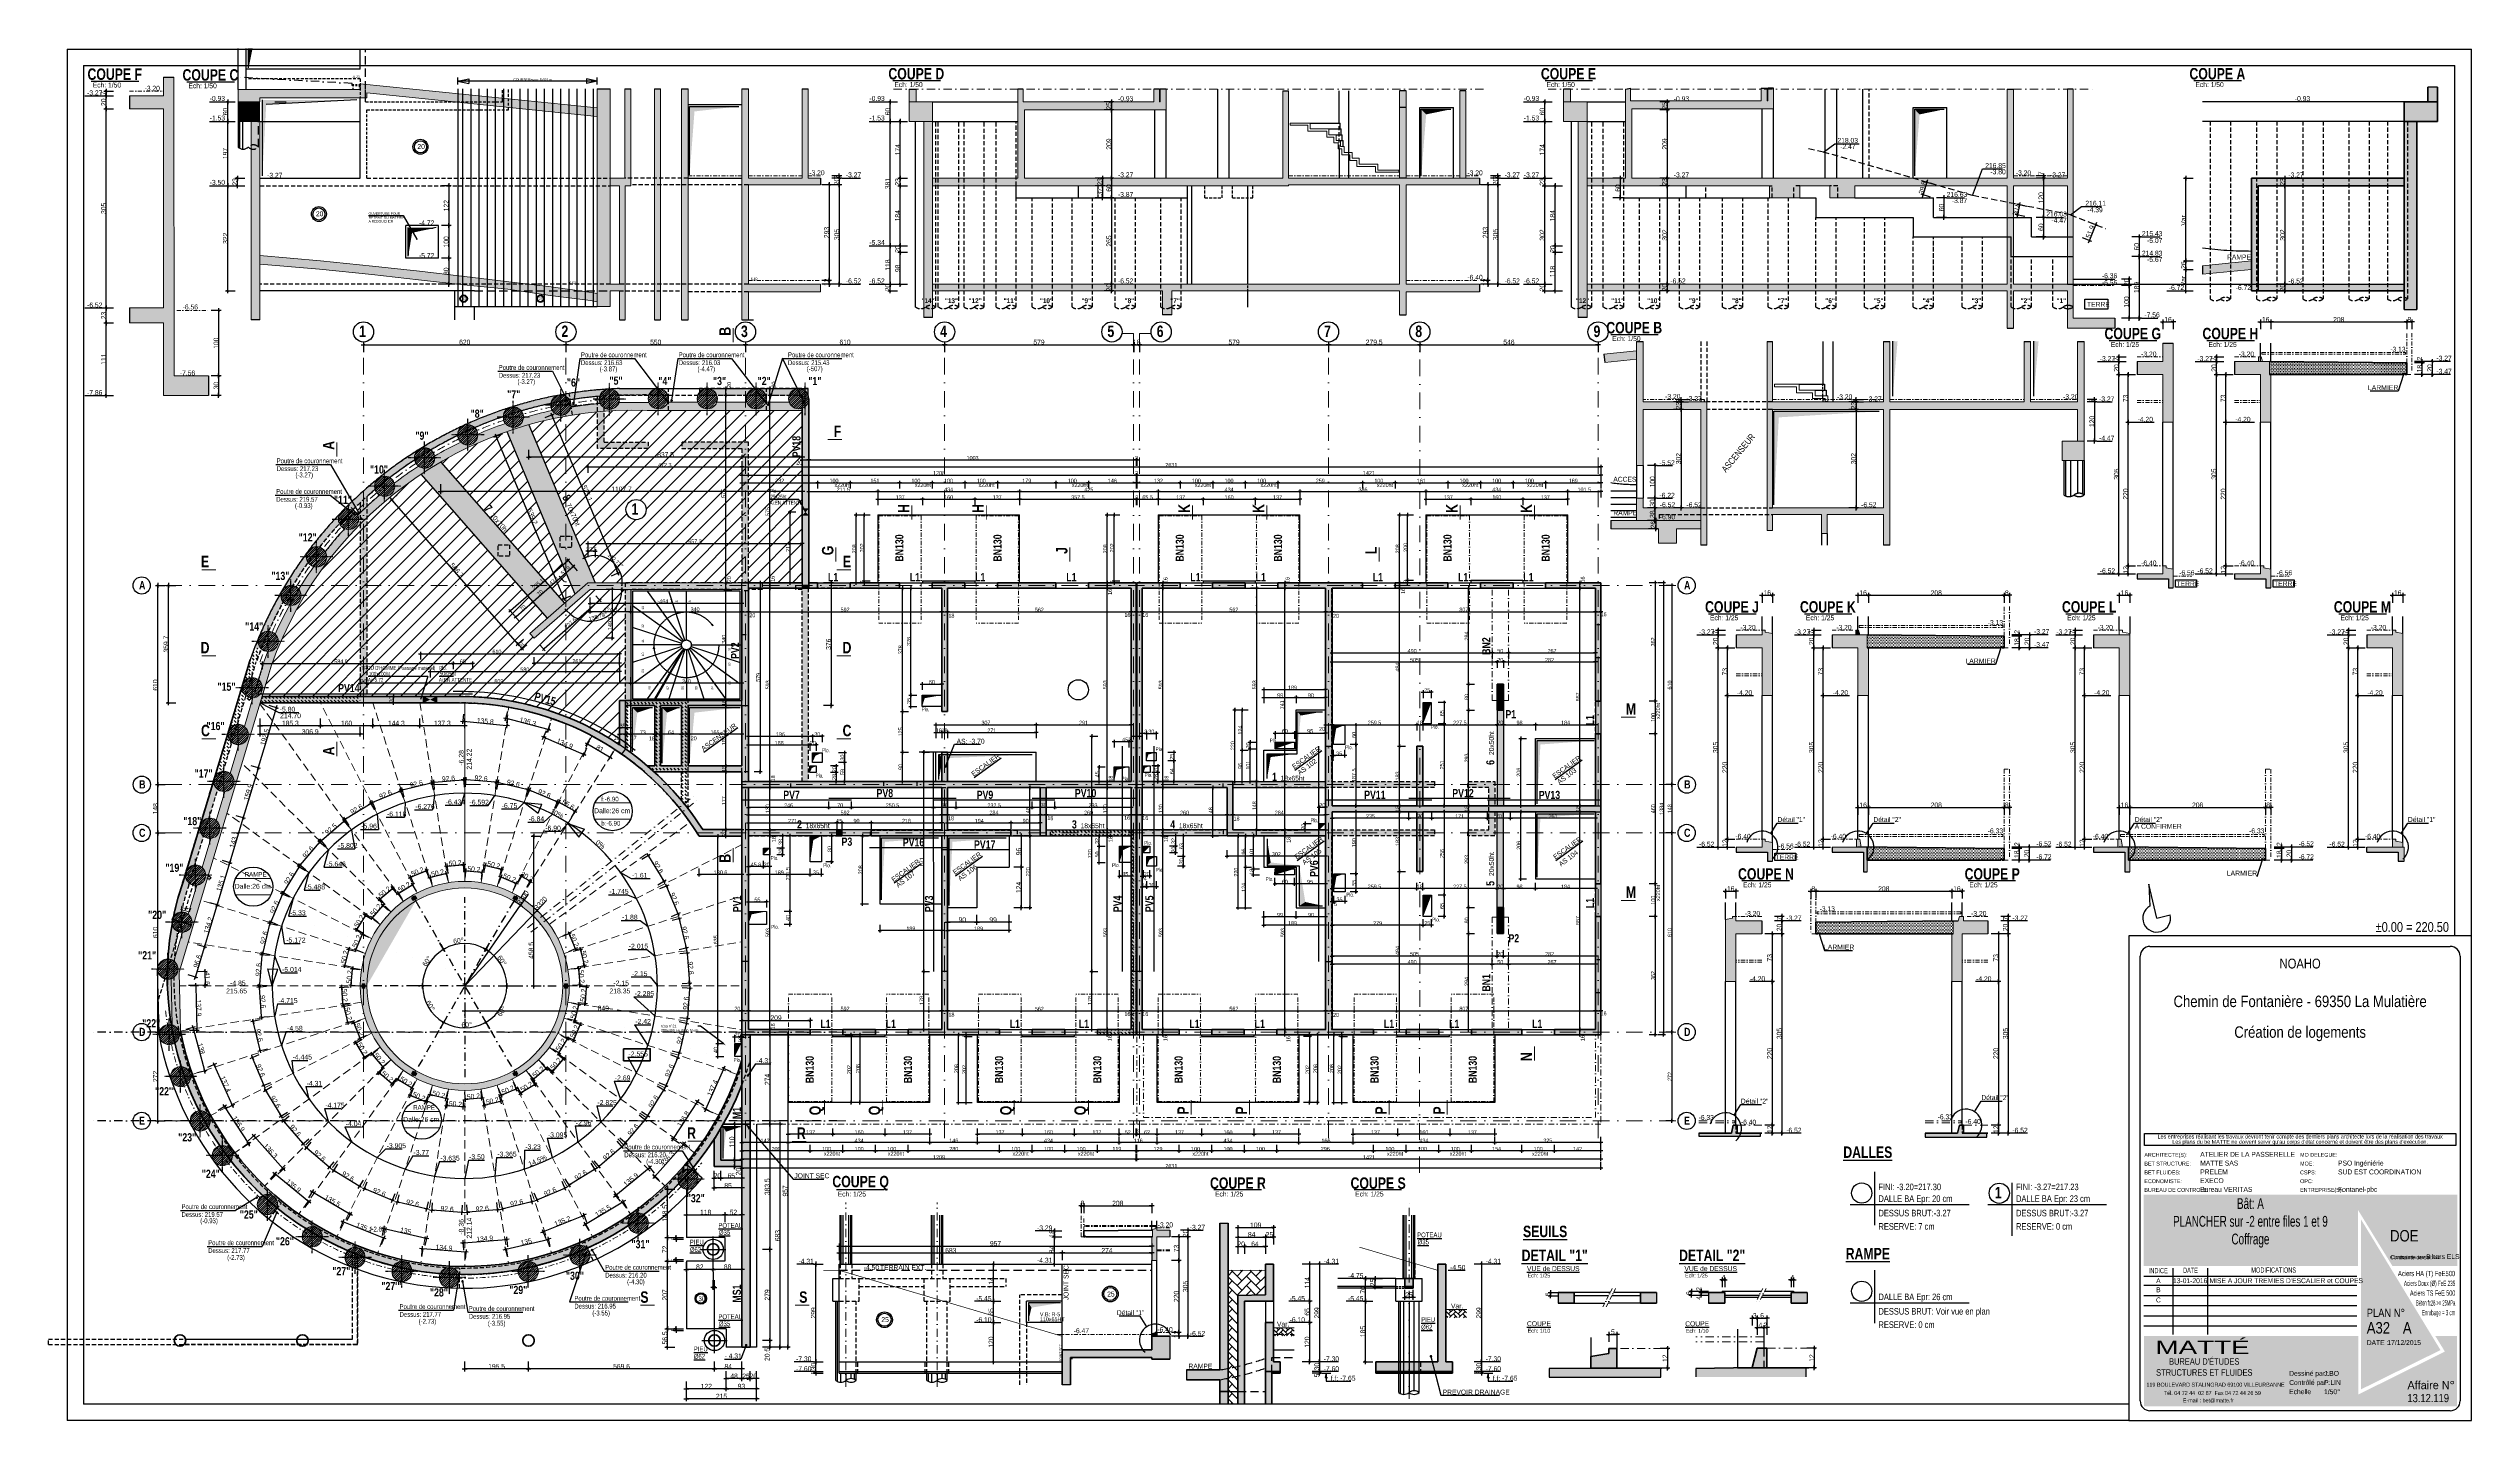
# Model space of a CAD drawing. Header units: millimetres. Extents: x 2049 to 9471, y -43633 to -39431.
import ezdxf
from ezdxf import colors
from ezdxf.entities.mleader import LeaderData, LeaderLine
from ezdxf.enums import TextEntityAlignment as Align
from ezdxf.math import Vec2, Vec3

# ---------------------------------------------------------------- set-up
doc = ezdxf.new("R2010")
doc.units = ezdxf.units.MM
for name, pattern in [('CACHEX2', [19.05, 12.7, -6.35]), ('TIRETPTX2', [50.8, 25.4, -12.7, 0, -12.7]), ('VW-02', [0.69435, 0.48607, -0.20828])]:
    doc.linetypes.add(name, pattern=pattern)
for name, color, linetype in [('01-Cad  2', 1, 'Continuous'), ('01-cartouche', 7, 'Continuous'), ('01-cartouche-cage A', 7, 'Continuous'), ('01_cote_gen', 4, 'Continuous'), ('01_isolant ext', 2, 'TIRETPTX2'), ('01_linteaux', 2, 'Continuous'), ('01_murs_sup', 2, 'CACHEX2'), ('01_poch_BN', 9, 'Continuous'), ('01_poch_murs', 253, 'Continuous'), ('01_poch_poteaux', 250, 'Continuous'), ('01_resv', 32, 'Continuous'), ('01_texte', 230, 'Continuous'), ('AA_COTES', 2, 'Continuous')]:
    doc.layers.add(name, color=color, linetype=linetype)
for name, color, linetype, lineweight in [('01_murs_coup', 5, 'Continuous', 60), ('01_PIEUX', 5, 'Continuous', 60), ('01_tram_axes', 2, 'TIRETPTX2', 9), ('_GAZELEC-RESERVATION', 1, 'Continuous', 18), ('B Général', 7, 'Continuous', 5)]:
    doc.layers.add(name, color=color, linetype=linetype, lineweight=lineweight)
doc.styles.add('ARIAL NA', font='ARIALN.TTF')
doc.styles.add('cartouche', font='ARIALN.TTF', dxfattribs={"width": 0.01})
doc.styles.add('Eurostile', font='')
doc.styles.add('impact', font='impact.ttf')
doc.styles.add('MATTE_TXT', font='arial.ttf')
doc.styles.get("Standard").update_dxf_attribs({"font": 'arial.ttf'})
doc.styles.add('STYLE2', font='ARIALN.TTF')
doc.styles.add('stylemattecart', font='ARIALN.TTF')
doc.styles.get('Eurostile').set_extended_font_data('Eurostile')
doc.dimstyles.new('JB10', dxfattribs={"dimscale": 0.1, "dimtxt": 150, "dimasz": 15, "dimexe": 0.1, "dimexo": 0.1, "dimgap": 0.09, "dimtad": 1, "dimdec": 1, "dimlfac": 0.2, "dimdsep": 46, "dimtxsty": 'STYLE2', "dimblk1": 'BOND_G', "dimblk2": 'BOND_D', "dimsah": 1, "dimcen": 1.5, "dimdle": 0.01, "dimse1": 1, "dimse2": 1, "dimclrd": 4, "dimclre": 2, "dimclrt": 6, "dimazin": 2, "dimtfac": 2.333333, "dimtdec": 1, "dimtix": 1, "dimtmove": 2, "dimatfit": 3, "dimldrblk": 'BOND_G', "dimfxl": 1, "dimtolj": 1, "dimtzin": 0, "dimarcsym": 0})
doc.dimstyles.new('JB25', dxfattribs={"dimscale": 0.1, "dimtxt": 150, "dimasz": 15, "dimexe": 0.1, "dimexo": 0.1, "dimgap": 0.09, "dimtad": 1, "dimdec": 1, "dimlfac": 0.5, "dimdsep": 46, "dimtxsty": 'STYLE2', "dimblk1": 'BOND_G', "dimblk2": 'BOND_D', "dimsah": 1, "dimcen": 1.5, "dimdle": 0.01, "dimse1": 1, "dimse2": 1, "dimclrd": 4, "dimclre": 2, "dimclrt": 6, "dimazin": 2, "dimtfac": 2.333333, "dimtdec": 1, "dimtix": 1, "dimtmove": 2, "dimatfit": 3, "dimldrblk": 'BOND_G', "dimfxl": 1, "dimtolj": 1, "dimtzin": 0, "dimarcsym": 0})
doc.dimstyles.new('JB50', dxfattribs={"dimscale": 0.1, "dimtxt": 150, "dimasz": 15, "dimexe": 0.1, "dimexo": 0.1, "dimgap": 0.09, "dimtad": 1, "dimdec": 1, "dimdsep": 46, "dimtxsty": 'STYLE2', "dimblk1": 'BOND_G', "dimblk2": 'BOND_D', "dimsah": 1, "dimcen": 1.5, "dimdle": 0.01, "dimse1": 1, "dimse2": 1, "dimclrd": 4, "dimclre": 2, "dimclrt": 6, "dimazin": 2, "dimtfac": 2.333333, "dimtdec": 1, "dimtix": 1, "dimtmove": 2, "dimatfit": 3, "dimldrblk": 'BOND_G', "dimfxl": 1, "dimtolj": 1, "dimtzin": 0, "dimarcsym": 0})
doc.dimstyles.new('JB50res', dxfattribs={"dimscale": 0.1, "dimtxt": 120, "dimasz": 12, "dimexe": 0.1, "dimexo": 0.1, "dimgap": 0.09, "dimtad": 1, "dimdec": 1, "dimdsep": 46, "dimtxsty": 'STYLE2', "dimblk1": 'BOND_G', "dimblk2": 'BOND_D', "dimsah": 1, "dimcen": 1.5, "dimdle": 0.01, "dimse1": 1, "dimse2": 1, "dimclrd": 4, "dimclre": 2, "dimclrt": 6, "dimazin": 2, "dimtfac": 2.333333, "dimtdec": 1, "dimtix": 1, "dimtmove": 2, "dimatfit": 3, "dimldrblk": 'BOND_G', "dimfxl": 1, "dimtolj": 1, "dimtzin": 0, "dimarcsym": 0})
pattern_1 = [(135, (-9275.435, 6358.231), (-11.2253202, 9e-16), [7.9375, -7.9375])]

# ---------------------------------------------------------------- blocks, each defined once
blk = doc.blocks.new('BOND_G')
at = {"layer": 'AA_COTES', "color": 0}
for p, q in [((5, 0), (-5, 0)), ((1.8, 1.8), (-1.8, -1.8)), ((0, -5), (0, 15))]:
    blk.add_line(p, q, dxfattribs=at)
blk = doc.blocks.new('BOND_D')
at = {"layer": 'AA_COTES', "color": 0}
for p, q in [((5, 0), (-5, 0)), ((-1.8, -1.8), (1.8, 1.8)), ((0, 5), (0, -15))]:
    blk.add_line(p, q, dxfattribs=at)
blk = doc.blocks.new('*D2915')
at = {"layer": '01_cote_gen', "color": 4, "lineweight": -2, "ltscale": 0.1, "transparency": 16777216}
blk.add_line((4174.3, -41156), (4191.9, -41156), dxfattribs=at)
at = {"layer": 'Defpoints', "color": 0, "ltscale": 0.1, "transparency": 16777216}
for p in [(4173.1, -41160.3), (4193.1, -41156), (4193.1, -41160.3)]:
    blk.add_point(p, dxfattribs=at)
at = {"layer": '01_cote_gen', "color": 4, "lineweight": -2, "ltscale": 0.1, "transparency": 16777216, "xscale": 1.2, "yscale": 1.2, "zscale": 1.2, "rotation": 180}
blk.add_blockref('BOND_G', (4173.1, -41156), dxfattribs=at)
at = {"layer": '01_cote_gen', "color": 4, "lineweight": -2, "ltscale": 0.1, "transparency": 16777216, "xscale": 1.2, "yscale": 1.2, "zscale": 1.2}
blk.add_blockref('BOND_D', (4193.1, -41156), dxfattribs=at)
at = {"layer": '01_cote_gen', "color": 6, "ltscale": 0.1, "transparency": 16777216, "insert": (4205.1, -41167), "char_height": 12, "attachment_point": 5, "style": 'STYLE2'}
blk.add_mtext('\\A1;20', dxfattribs=at)
blk = doc.blocks.new('*D2916')
at = {"layer": '01_cote_gen', "color": 4, "lineweight": -2, "ltscale": 0.1, "transparency": 16777216}
blk.add_line((4194.3, -41156), (4783.9, -41156), dxfattribs=at)
at = {"layer": 'Defpoints', "color": 0, "ltscale": 0.1, "transparency": 16777216}
for p in [(4193.1, -41160.3), (4785.1, -41156), (4785.1, -41239.5)]:
    blk.add_point(p, dxfattribs=at)
at = {"layer": '01_cote_gen', "color": 4, "lineweight": -2, "ltscale": 0.1, "transparency": 16777216, "xscale": 1.2, "yscale": 1.2, "zscale": 1.2, "rotation": 180}
blk.add_blockref('BOND_G', (4193.1, -41156), dxfattribs=at)
at = {"layer": '01_cote_gen', "color": 4, "lineweight": -2, "ltscale": 0.1, "transparency": 16777216, "xscale": 1.2, "yscale": 1.2, "zscale": 1.2}
blk.add_blockref('BOND_D', (4785.1, -41156), dxfattribs=at)
at = {"layer": '01_cote_gen', "color": 6, "ltscale": 0.1, "transparency": 16777216, "insert": (4489.1, -41149.8), "char_height": 12, "attachment_point": 5, "style": 'STYLE2'}
blk.add_mtext('\\A1;592', dxfattribs=at)
blk = doc.blocks.new('*D2917')
at = {"layer": '01_cote_gen', "color": 4, "lineweight": -2, "ltscale": 0.1, "transparency": 16777216}
blk.add_line((4786.3, -41156.3), (4801.9, -41156.3), dxfattribs=at)
at = {"layer": 'Defpoints', "color": 0, "ltscale": 0.1, "transparency": 16777216}
for p in [(4803.1, -41156.3), (4785.1, -41239.5), (4803.1, -41205)]:
    blk.add_point(p, dxfattribs=at)
at = {"layer": '01_cote_gen', "color": 4, "lineweight": -2, "ltscale": 0.1, "transparency": 16777216, "xscale": 1.2, "yscale": 1.2, "zscale": 1.2, "rotation": 180}
blk.add_blockref('BOND_G', (4785.1, -41156.3), dxfattribs=at)
at = {"layer": '01_cote_gen', "color": 4, "lineweight": -2, "ltscale": 0.1, "transparency": 16777216, "xscale": 1.2, "yscale": 1.2, "zscale": 1.2}
blk.add_blockref('BOND_D', (4803.1, -41156.3), dxfattribs=at)
at = {"layer": '01_cote_gen', "color": 6, "ltscale": 0.1, "transparency": 16777216, "insert": (4814.9, -41168.3), "char_height": 12, "attachment_point": 5, "style": 'STYLE2'}
blk.add_mtext('\\A1;18', dxfattribs=at)
blk = doc.blocks.new('*D2918')
at = {"layer": '01_cote_gen', "color": 4, "lineweight": -2, "ltscale": 0.1, "transparency": 16777216}
blk.add_line((4804.3, -41156.3), (5363.9, -41156.3), dxfattribs=at)
at = {"layer": 'Defpoints', "color": 0, "ltscale": 0.1, "transparency": 16777216}
for p in [(5365.1, -41156.3), (4803.1, -41205), (5365.1, -41218.5)]:
    blk.add_point(p, dxfattribs=at)
at = {"layer": '01_cote_gen', "color": 4, "lineweight": -2, "ltscale": 0.1, "transparency": 16777216, "xscale": 1.2, "yscale": 1.2, "zscale": 1.2, "rotation": 180}
blk.add_blockref('BOND_G', (4803.1, -41156.3), dxfattribs=at)
at = {"layer": '01_cote_gen', "color": 4, "lineweight": -2, "ltscale": 0.1, "transparency": 16777216, "xscale": 1.2, "yscale": 1.2, "zscale": 1.2}
blk.add_blockref('BOND_D', (5365.1, -41156.3), dxfattribs=at)
at = {"layer": '01_cote_gen', "color": 6, "ltscale": 0.1, "transparency": 16777216, "insert": (5084.1, -41150.1), "char_height": 12, "attachment_point": 5, "style": 'STYLE2'}
blk.add_mtext('\\A1;562', dxfattribs=at)
blk = doc.blocks.new('*D2919')
at = {"layer": '01_cote_gen', "color": 4, "lineweight": -2, "ltscale": 0.1, "transparency": 16777216}
blk.add_line((5366.3, -41156), (5379.9, -41156), dxfattribs=at)
at = {"layer": 'Defpoints', "color": 0, "ltscale": 0.1, "transparency": 16777216}
for p in [(5381.1, -41156), (5365.1, -41198.9), (5381.1, -41198.9)]:
    blk.add_point(p, dxfattribs=at)
at = {"layer": '01_cote_gen', "color": 4, "lineweight": -2, "ltscale": 0.1, "transparency": 16777216, "xscale": 1.2, "yscale": 1.2, "zscale": 1.2, "rotation": 180}
blk.add_blockref('BOND_G', (5365.1, -41156), dxfattribs=at)
at = {"layer": '01_cote_gen', "color": 4, "lineweight": -2, "ltscale": 0.1, "transparency": 16777216, "xscale": 1.2, "yscale": 1.2, "zscale": 1.2}
blk.add_blockref('BOND_D', (5381.1, -41156), dxfattribs=at)
at = {"layer": '01_cote_gen', "color": 6, "ltscale": 0.1, "transparency": 16777216, "insert": (5354.1, -41166), "char_height": 12, "attachment_point": 5, "style": 'STYLE2'}
blk.add_mtext('\\A1;16', dxfattribs=at)
blk = doc.blocks.new('*D2920')
at = {"layer": '01_cote_gen', "color": 4, "lineweight": -2, "ltscale": 0.1, "transparency": 16777216}
blk.add_line((5384.3, -41156), (5397.9, -41156), dxfattribs=at)
at = {"layer": 'Defpoints', "color": 0, "ltscale": 0.1, "transparency": 16777216}
for p in [(5383.1, -41183.7), (5399.1, -41156), (5399.1, -41183.7)]:
    blk.add_point(p, dxfattribs=at)
at = {"layer": '01_cote_gen', "color": 4, "lineweight": -2, "ltscale": 0.1, "transparency": 16777216, "xscale": 1.2, "yscale": 1.2, "zscale": 1.2, "rotation": 180}
blk.add_blockref('BOND_G', (5383.1, -41156), dxfattribs=at)
at = {"layer": '01_cote_gen', "color": 4, "lineweight": -2, "ltscale": 0.1, "transparency": 16777216, "xscale": 1.2, "yscale": 1.2, "zscale": 1.2}
blk.add_blockref('BOND_D', (5399.1, -41156), dxfattribs=at)
at = {"layer": '01_cote_gen', "color": 6, "ltscale": 0.1, "transparency": 16777216, "insert": (5408.7, -41166.1), "char_height": 12, "attachment_point": 5, "style": 'STYLE2'}
blk.add_mtext('\\A1;16', dxfattribs=at)
blk = doc.blocks.new('*D2921')
at = {"layer": '01_cote_gen', "color": 4, "lineweight": -2, "ltscale": 0.1, "transparency": 16777216}
blk.add_line((5400.3, -41156), (5959.9, -41156), dxfattribs=at)
at = {"layer": 'Defpoints', "color": 0, "ltscale": 0.1, "transparency": 16777216}
for p in [(5399.1, -41174), (5961.1, -41156), (5961.1, -41174)]:
    blk.add_point(p, dxfattribs=at)
at = {"layer": '01_cote_gen', "color": 4, "lineweight": -2, "ltscale": 0.1, "transparency": 16777216, "xscale": 1.2, "yscale": 1.2, "zscale": 1.2, "rotation": 180}
blk.add_blockref('BOND_G', (5399.1, -41156), dxfattribs=at)
at = {"layer": '01_cote_gen', "color": 4, "lineweight": -2, "ltscale": 0.1, "transparency": 16777216, "xscale": 1.2, "yscale": 1.2, "zscale": 1.2}
blk.add_blockref('BOND_D', (5961.1, -41156), dxfattribs=at)
at = {"layer": '01_cote_gen', "color": 6, "ltscale": 0.1, "transparency": 16777216, "insert": (5680.1, -41149.8), "char_height": 12, "attachment_point": 5, "style": 'STYLE2'}
blk.add_mtext('\\A1;562', dxfattribs=at)
blk = doc.blocks.new('*D2922')
at = {"layer": '01_cote_gen', "color": 4, "lineweight": -2, "ltscale": 0.1, "transparency": 16777216}
blk.add_line((5962.3, -41156), (5979.9, -41156), dxfattribs=at)
at = {"layer": 'Defpoints', "color": 0, "ltscale": 0.1, "transparency": 16777216}
for p in [(5981.1, -41156), (5961.1, -41210.7), (5981.1, -41210.7)]:
    blk.add_point(p, dxfattribs=at)
at = {"layer": '01_cote_gen', "color": 4, "lineweight": -2, "ltscale": 0.1, "transparency": 16777216, "xscale": 1.2, "yscale": 1.2, "zscale": 1.2, "rotation": 180}
blk.add_blockref('BOND_G', (5961.1, -41156), dxfattribs=at)
at = {"layer": '01_cote_gen', "color": 4, "lineweight": -2, "ltscale": 0.1, "transparency": 16777216, "xscale": 1.2, "yscale": 1.2, "zscale": 1.2}
blk.add_blockref('BOND_D', (5981.1, -41156), dxfattribs=at)
at = {"layer": '01_cote_gen', "color": 6, "ltscale": 0.1, "transparency": 16777216, "insert": (5992.8, -41168.8), "char_height": 12, "attachment_point": 5, "style": 'STYLE2'}
blk.add_mtext('\\A1;20', dxfattribs=at)
blk = doc.blocks.new('*D2923')
at = {"layer": '01_cote_gen', "color": 4, "lineweight": -2, "ltscale": 0.1, "transparency": 16777216}
blk.add_line((5982.3, -41156), (6786.9, -41156), dxfattribs=at)
at = {"layer": 'Defpoints', "color": 0, "ltscale": 0.1, "transparency": 16777216}
for p in [(5981.1, -41190.6), (6788.1, -41156), (6788.1, -41190.6)]:
    blk.add_point(p, dxfattribs=at)
at = {"layer": '01_cote_gen', "color": 4, "lineweight": -2, "ltscale": 0.1, "transparency": 16777216, "xscale": 1.2, "yscale": 1.2, "zscale": 1.2, "rotation": 180}
blk.add_blockref('BOND_G', (5981.1, -41156), dxfattribs=at)
at = {"layer": '01_cote_gen', "color": 4, "lineweight": -2, "ltscale": 0.1, "transparency": 16777216, "xscale": 1.2, "yscale": 1.2, "zscale": 1.2}
blk.add_blockref('BOND_D', (6788.1, -41156), dxfattribs=at)
at = {"layer": '01_cote_gen', "color": 6, "ltscale": 0.1, "transparency": 16777216, "insert": (6384.6, -41149.8), "char_height": 12, "attachment_point": 5, "style": 'STYLE2'}
blk.add_mtext('\\A1;807', dxfattribs=at)
blk = doc.blocks.new('*D2924')
at = {"layer": '01_cote_gen', "color": 4, "lineweight": -2, "ltscale": 0.1, "transparency": 16777216}
blk.add_line((4174.3, -40737.4), (5379.9, -40737.4), dxfattribs=at)
at = {"layer": 'Defpoints', "color": 0, "ltscale": 0.1, "transparency": 16777216}
for p in [(5381.1, -40737.4), (4173.1, -40801.6), (5381.1, -40801.6)]:
    blk.add_point(p, dxfattribs=at)
at = {"layer": '01_cote_gen', "color": 4, "lineweight": -2, "ltscale": 0.1, "transparency": 16777216, "xscale": 1.2, "yscale": 1.2, "zscale": 1.2, "rotation": 180}
blk.add_blockref('BOND_G', (4173.1, -40737.4), dxfattribs=at)
at = {"layer": '01_cote_gen', "color": 4, "lineweight": -2, "ltscale": 0.1, "transparency": 16777216, "xscale": 1.2, "yscale": 1.2, "zscale": 1.2}
blk.add_blockref('BOND_D', (5381.1, -40737.4), dxfattribs=at)
at = {"layer": '01_cote_gen', "color": 6, "ltscale": 0.1, "transparency": 16777216, "insert": (4777.1, -40731.3), "char_height": 12, "attachment_point": 5, "style": 'STYLE2'}
blk.add_mtext('\\A1;1208', dxfattribs=at)
blk = doc.blocks.new('*D2925')
at = {"layer": '01_cote_gen', "color": 4, "lineweight": -2, "ltscale": 0.1, "transparency": 16777216}
for p, q in [((5379.9, -40737.4), (5378.7, -40737.4)), ((5383.1, -40737.4), (5381.1, -40737.4)), ((5384.3, -40737.4), (5385.5, -40737.4))]:
    blk.add_line(p, q, dxfattribs=at)
at = {"layer": 'Defpoints', "color": 0, "ltscale": 0.1, "transparency": 16777216}
for p in [(5381.1, -40737.4), (5381.1, -40801.6), (5383.1, -40801.6)]:
    blk.add_point(p, dxfattribs=at)
at = {"layer": '01_cote_gen', "color": 4, "lineweight": -2, "ltscale": 0.1, "transparency": 16777216, "xscale": 1.2, "yscale": 1.2, "zscale": 1.2}
blk.add_blockref('BOND_D', (5381.1, -40737.4), dxfattribs=at)
at = {"layer": '01_cote_gen', "color": 4, "lineweight": -2, "ltscale": 0.1, "transparency": 16777216, "xscale": 1.2, "yscale": 1.2, "zscale": 1.2, "rotation": 180}
blk.add_blockref('BOND_G', (5383.1, -40737.4), dxfattribs=at)
at = {"layer": '01_cote_gen', "color": 6, "ltscale": 0.1, "transparency": 16777216, "insert": (5382.1, -40731.4), "char_height": 12, "attachment_point": 5, "style": 'STYLE2'}
blk.add_mtext('\\A1;2', dxfattribs=at)
blk = doc.blocks.new('*D2926')
at = {"layer": '01_cote_gen', "color": 4, "lineweight": -2, "ltscale": 0.1, "transparency": 16777216}
blk.add_line((5384.3, -40737.4), (6802.9, -40737.4), dxfattribs=at)
at = {"layer": 'Defpoints', "color": 0, "ltscale": 0.1, "transparency": 16777216}
for p in [(5383.1, -40747.8), (6804.1, -40737.4), (6804.1, -40801.6)]:
    blk.add_point(p, dxfattribs=at)
at = {"layer": '01_cote_gen', "color": 4, "lineweight": -2, "ltscale": 0.1, "transparency": 16777216, "xscale": 1.2, "yscale": 1.2, "zscale": 1.2, "rotation": 180}
blk.add_blockref('BOND_G', (5383.1, -40737.4), dxfattribs=at)
at = {"layer": '01_cote_gen', "color": 4, "lineweight": -2, "ltscale": 0.1, "transparency": 16777216, "xscale": 1.2, "yscale": 1.2, "zscale": 1.2}
blk.add_blockref('BOND_D', (6804.1, -40737.4), dxfattribs=at)
at = {"layer": '01_cote_gen', "color": 6, "ltscale": 0.1, "transparency": 16777216, "insert": (6093.6, -40731.4), "char_height": 12, "attachment_point": 5, "style": 'STYLE2'}
blk.add_mtext('\\A1;1421', dxfattribs=at)
blk = doc.blocks.new('*D2927')
at = {"layer": '01_cote_gen', "color": 4, "lineweight": -2, "ltscale": 0.1, "transparency": 16777216}
blk.add_line((4174.3, -40712.6), (6802.9, -40712.6), dxfattribs=at)
at = {"layer": 'Defpoints', "color": 0, "ltscale": 0.1, "transparency": 16777216}
for p in [(4173.1, -40731.4), (6804.1, -40712.6), (6804.1, -40731.4)]:
    blk.add_point(p, dxfattribs=at)
at = {"layer": '01_cote_gen', "color": 4, "lineweight": -2, "ltscale": 0.1, "transparency": 16777216, "xscale": 1.2, "yscale": 1.2, "zscale": 1.2, "rotation": 180}
blk.add_blockref('BOND_G', (4173.1, -40712.6), dxfattribs=at)
at = {"layer": '01_cote_gen', "color": 4, "lineweight": -2, "ltscale": 0.1, "transparency": 16777216, "xscale": 1.2, "yscale": 1.2, "zscale": 1.2}
blk.add_blockref('BOND_D', (6804.1, -40712.6), dxfattribs=at)
at = {"layer": '01_cote_gen', "color": 6, "ltscale": 0.1, "transparency": 16777216, "insert": (5488.6, -40706.5), "char_height": 12, "attachment_point": 5, "style": 'STYLE2'}
blk.add_mtext('\\A1;2631', dxfattribs=at)
blk = doc.blocks.new('*D2928')
at = {"layer": '01_cote_gen', "color": 4, "lineweight": -2, "ltscale": 0.1, "transparency": 16777216}
blk.add_line((4174.3, -40761.1), (4403.9, -40761.1), dxfattribs=at)
at = {"layer": 'Defpoints', "color": 0, "ltscale": 0.1, "transparency": 16777216}
for p in [(4173.1, -40801.6), (4405.1, -40761.1), (4405.1, -40801.6)]:
    blk.add_point(p, dxfattribs=at)
at = {"layer": '01_cote_gen', "color": 4, "lineweight": -2, "ltscale": 0.1, "transparency": 16777216, "xscale": 1.2, "yscale": 1.2, "zscale": 1.2, "rotation": 180}
blk.add_blockref('BOND_G', (4173.1, -40761.1), dxfattribs=at)
at = {"layer": '01_cote_gen', "color": 4, "lineweight": -2, "ltscale": 0.1, "transparency": 16777216, "xscale": 1.2, "yscale": 1.2, "zscale": 1.2}
blk.add_blockref('BOND_D', (4405.1, -40761.1), dxfattribs=at)
at = {"layer": '01_cote_gen', "color": 6, "ltscale": 0.1, "transparency": 16777216, "insert": (4289.1, -40754.9), "char_height": 12, "attachment_point": 5, "style": 'STYLE2'}
blk.add_mtext('\\A1;232', dxfattribs=at)
blk = doc.blocks.new('*D2929')
at = {"layer": '01_cote_gen', "color": 4, "lineweight": -2, "ltscale": 0.1, "transparency": 16777216}
blk.add_line((4406.3, -40761.1), (4503.9, -40761.1), dxfattribs=at)
at = {"layer": 'Defpoints', "color": 0, "ltscale": 0.1, "transparency": 16777216}
for p in [(4405.1, -40801.6), (4505.1, -40761.1), (4505.1, -40801.6)]:
    blk.add_point(p, dxfattribs=at)
at = {"layer": '01_cote_gen', "color": 4, "lineweight": -2, "ltscale": 0.1, "transparency": 16777216, "xscale": 1.2, "yscale": 1.2, "zscale": 1.2, "rotation": 180}
blk.add_blockref('BOND_G', (4405.1, -40761.1), dxfattribs=at)
at = {"layer": '01_cote_gen', "color": 4, "lineweight": -2, "ltscale": 0.1, "transparency": 16777216, "xscale": 1.2, "yscale": 1.2, "zscale": 1.2}
blk.add_blockref('BOND_D', (4505.1, -40761.1), dxfattribs=at)
at = {"layer": '01_cote_gen', "color": 6, "ltscale": 0.1, "transparency": 16777216, "insert": (4455.1, -40754.9), "char_height": 12, "attachment_point": 5, "style": 'STYLE2'}
blk.add_mtext('\\A1;100', dxfattribs=at)
blk = doc.blocks.new('*D2930')
at = {"layer": '01_cote_gen', "color": 4, "lineweight": -2, "ltscale": 0.1, "transparency": 16777216}
blk.add_line((4506.3, -40761.1), (4654.9, -40761.1), dxfattribs=at)
at = {"layer": 'Defpoints', "color": 0, "ltscale": 0.1, "transparency": 16777216}
for p in [(4505.1, -40801.6), (4656.1, -40761.1), (4656.1, -40801.6)]:
    blk.add_point(p, dxfattribs=at)
at = {"layer": '01_cote_gen', "color": 4, "lineweight": -2, "ltscale": 0.1, "transparency": 16777216, "xscale": 1.2, "yscale": 1.2, "zscale": 1.2, "rotation": 180}
blk.add_blockref('BOND_G', (4505.1, -40761.1), dxfattribs=at)
at = {"layer": '01_cote_gen', "color": 4, "lineweight": -2, "ltscale": 0.1, "transparency": 16777216, "xscale": 1.2, "yscale": 1.2, "zscale": 1.2}
blk.add_blockref('BOND_D', (4656.1, -40761.1), dxfattribs=at)
at = {"layer": '01_cote_gen', "color": 6, "ltscale": 0.1, "transparency": 16777216, "insert": (4580.6, -40754.9), "char_height": 12, "attachment_point": 5, "style": 'STYLE2'}
blk.add_mtext('\\A1;151', dxfattribs=at)
blk = doc.blocks.new('*D2931')
at = {"layer": '01_cote_gen', "color": 4, "lineweight": -2, "ltscale": 0.1, "transparency": 16777216}
blk.add_line((4657.3, -40761.1), (4754.9, -40761.1), dxfattribs=at)
at = {"layer": 'Defpoints', "color": 0, "ltscale": 0.1, "transparency": 16777216}
for p in [(4656.1, -40801.6), (4756.1, -40761.1), (4756.1, -40801.6)]:
    blk.add_point(p, dxfattribs=at)
at = {"layer": '01_cote_gen', "color": 4, "lineweight": -2, "ltscale": 0.1, "transparency": 16777216, "xscale": 1.2, "yscale": 1.2, "zscale": 1.2, "rotation": 180}
blk.add_blockref('BOND_G', (4656.1, -40761.1), dxfattribs=at)
at = {"layer": '01_cote_gen', "color": 4, "lineweight": -2, "ltscale": 0.1, "transparency": 16777216, "xscale": 1.2, "yscale": 1.2, "zscale": 1.2}
blk.add_blockref('BOND_D', (4756.1, -40761.1), dxfattribs=at)
at = {"layer": '01_cote_gen', "color": 6, "ltscale": 0.1, "transparency": 16777216, "insert": (4706.1, -40754.9), "char_height": 12, "attachment_point": 5, "style": 'STYLE2'}
blk.add_mtext('\\A1;100', dxfattribs=at)
blk = doc.blocks.new('*D2932')
at = {"layer": '01_cote_gen', "color": 4, "lineweight": -2, "ltscale": 0.1, "transparency": 16777216}
blk.add_line((4757.3, -40761.1), (4854.9, -40761.1), dxfattribs=at)
at = {"layer": 'Defpoints', "color": 0, "ltscale": 0.1, "transparency": 16777216}
for p in [(4756.1, -40801.6), (4856.1, -40761.1), (4856.1, -40801.6)]:
    blk.add_point(p, dxfattribs=at)
at = {"layer": '01_cote_gen', "color": 4, "lineweight": -2, "ltscale": 0.1, "transparency": 16777216, "xscale": 1.2, "yscale": 1.2, "zscale": 1.2, "rotation": 180}
blk.add_blockref('BOND_G', (4756.1, -40761.1), dxfattribs=at)
at = {"layer": '01_cote_gen', "color": 4, "lineweight": -2, "ltscale": 0.1, "transparency": 16777216, "xscale": 1.2, "yscale": 1.2, "zscale": 1.2}
blk.add_blockref('BOND_D', (4856.1, -40761.1), dxfattribs=at)
at = {"layer": '01_cote_gen', "color": 6, "ltscale": 0.1, "transparency": 16777216, "insert": (4806.1, -40754.9), "char_height": 12, "attachment_point": 5, "style": 'STYLE2'}
blk.add_mtext('\\A1;100', dxfattribs=at)
blk = doc.blocks.new('*D2933')
at = {"layer": '01_cote_gen', "color": 4, "lineweight": -2, "ltscale": 0.1, "transparency": 16777216}
blk.add_line((4857.3, -40761.1), (4954.9, -40761.1), dxfattribs=at)
at = {"layer": 'Defpoints', "color": 0, "ltscale": 0.1, "transparency": 16777216}
for p in [(4856.1, -40801.6), (4956.1, -40761.1), (4956.1, -40801.6)]:
    blk.add_point(p, dxfattribs=at)
at = {"layer": '01_cote_gen', "color": 4, "lineweight": -2, "ltscale": 0.1, "transparency": 16777216, "xscale": 1.2, "yscale": 1.2, "zscale": 1.2, "rotation": 180}
blk.add_blockref('BOND_G', (4856.1, -40761.1), dxfattribs=at)
at = {"layer": '01_cote_gen', "color": 4, "lineweight": -2, "ltscale": 0.1, "transparency": 16777216, "xscale": 1.2, "yscale": 1.2, "zscale": 1.2}
blk.add_blockref('BOND_D', (4956.1, -40761.1), dxfattribs=at)
at = {"layer": '01_cote_gen', "color": 6, "ltscale": 0.1, "transparency": 16777216, "insert": (4906.1, -40754.9), "char_height": 12, "attachment_point": 5, "style": 'STYLE2'}
blk.add_mtext('\\A1;100', dxfattribs=at)
blk = doc.blocks.new('*D2934')
at = {"layer": '01_cote_gen', "color": 4, "lineweight": -2, "ltscale": 0.1, "transparency": 16777216}
blk.add_line((4957.3, -40761.1), (5133.9, -40761.1), dxfattribs=at)
at = {"layer": 'Defpoints', "color": 0, "ltscale": 0.1, "transparency": 16777216}
for p in [(4956.1, -40801.6), (5135.1, -40761.1), (5135.1, -40801.6)]:
    blk.add_point(p, dxfattribs=at)
at = {"layer": '01_cote_gen', "color": 4, "lineweight": -2, "ltscale": 0.1, "transparency": 16777216, "xscale": 1.2, "yscale": 1.2, "zscale": 1.2, "rotation": 180}
blk.add_blockref('BOND_G', (4956.1, -40761.1), dxfattribs=at)
at = {"layer": '01_cote_gen', "color": 4, "lineweight": -2, "ltscale": 0.1, "transparency": 16777216, "xscale": 1.2, "yscale": 1.2, "zscale": 1.2}
blk.add_blockref('BOND_D', (5135.1, -40761.1), dxfattribs=at)
at = {"layer": '01_cote_gen', "color": 6, "ltscale": 0.1, "transparency": 16777216, "insert": (5045.6, -40754.9), "char_height": 12, "attachment_point": 5, "style": 'STYLE2'}
blk.add_mtext('\\A1;179', dxfattribs=at)
blk = doc.blocks.new('*D2935')
at = {"layer": '01_cote_gen', "color": 4, "lineweight": -2, "ltscale": 0.1, "transparency": 16777216}
blk.add_line((5136.3, -40761.1), (5233.9, -40761.1), dxfattribs=at)
at = {"layer": 'Defpoints', "color": 0, "ltscale": 0.1, "transparency": 16777216}
for p in [(5135.1, -40801.6), (5235.1, -40761.1), (5235.1, -40801.6)]:
    blk.add_point(p, dxfattribs=at)
at = {"layer": '01_cote_gen', "color": 4, "lineweight": -2, "ltscale": 0.1, "transparency": 16777216, "xscale": 1.2, "yscale": 1.2, "zscale": 1.2, "rotation": 180}
blk.add_blockref('BOND_G', (5135.1, -40761.1), dxfattribs=at)
at = {"layer": '01_cote_gen', "color": 4, "lineweight": -2, "ltscale": 0.1, "transparency": 16777216, "xscale": 1.2, "yscale": 1.2, "zscale": 1.2}
blk.add_blockref('BOND_D', (5235.1, -40761.1), dxfattribs=at)
at = {"layer": '01_cote_gen', "color": 6, "ltscale": 0.1, "transparency": 16777216, "insert": (5185.1, -40754.9), "char_height": 12, "attachment_point": 5, "style": 'STYLE2'}
blk.add_mtext('\\A1;100', dxfattribs=at)
blk = doc.blocks.new('*D2936')
at = {"layer": '01_cote_gen', "color": 4, "lineweight": -2, "ltscale": 0.1, "transparency": 16777216}
blk.add_line((5236.3, -40761.1), (5379.9, -40761.1), dxfattribs=at)
at = {"layer": 'Defpoints', "color": 0, "ltscale": 0.1, "transparency": 16777216}
for p in [(5235.1, -40801.6), (5381.1, -40761.1), (5381.1, -40801.6)]:
    blk.add_point(p, dxfattribs=at)
at = {"layer": '01_cote_gen', "color": 4, "lineweight": -2, "ltscale": 0.1, "transparency": 16777216, "xscale": 1.2, "yscale": 1.2, "zscale": 1.2, "rotation": 180}
blk.add_blockref('BOND_G', (5235.1, -40761.1), dxfattribs=at)
at = {"layer": '01_cote_gen', "color": 4, "lineweight": -2, "ltscale": 0.1, "transparency": 16777216, "xscale": 1.2, "yscale": 1.2, "zscale": 1.2}
blk.add_blockref('BOND_D', (5381.1, -40761.1), dxfattribs=at)
at = {"layer": '01_cote_gen', "color": 6, "ltscale": 0.1, "transparency": 16777216, "insert": (5308.1, -40754.9), "char_height": 12, "attachment_point": 5, "style": 'STYLE2'}
blk.add_mtext('\\A1;146', dxfattribs=at)
blk = doc.blocks.new('*D2937')
at = {"layer": '01_cote_gen', "color": 4, "lineweight": -2, "ltscale": 0.1, "transparency": 16777216}
blk.add_line((5384.3, -40761.1), (5513.9, -40761.1), dxfattribs=at)
at = {"layer": 'Defpoints', "color": 0, "ltscale": 0.1, "transparency": 16777216}
for p in [(5383.1, -40801.6), (5515.1, -40761.1), (5515.1, -40801.6)]:
    blk.add_point(p, dxfattribs=at)
at = {"layer": '01_cote_gen', "color": 4, "lineweight": -2, "ltscale": 0.1, "transparency": 16777216, "xscale": 1.2, "yscale": 1.2, "zscale": 1.2, "rotation": 180}
blk.add_blockref('BOND_G', (5383.1, -40761.1), dxfattribs=at)
at = {"layer": '01_cote_gen', "color": 4, "lineweight": -2, "ltscale": 0.1, "transparency": 16777216, "xscale": 1.2, "yscale": 1.2, "zscale": 1.2}
blk.add_blockref('BOND_D', (5515.1, -40761.1), dxfattribs=at)
at = {"layer": '01_cote_gen', "color": 6, "ltscale": 0.1, "transparency": 16777216, "insert": (5449.1, -40754.9), "char_height": 12, "attachment_point": 5, "style": 'STYLE2'}
blk.add_mtext('\\A1;132', dxfattribs=at)
blk = doc.blocks.new('*D2938')
at = {"layer": '01_cote_gen', "color": 4, "lineweight": -2, "ltscale": 0.1, "transparency": 16777216}
blk.add_line((5516.3, -40761.1), (5613.9, -40761.1), dxfattribs=at)
at = {"layer": 'Defpoints', "color": 0, "ltscale": 0.1, "transparency": 16777216}
for p in [(5515.1, -40801.6), (5615.1, -40761.1), (5615.1, -40801.6)]:
    blk.add_point(p, dxfattribs=at)
at = {"layer": '01_cote_gen', "color": 4, "lineweight": -2, "ltscale": 0.1, "transparency": 16777216, "xscale": 1.2, "yscale": 1.2, "zscale": 1.2, "rotation": 180}
blk.add_blockref('BOND_G', (5515.1, -40761.1), dxfattribs=at)
at = {"layer": '01_cote_gen', "color": 4, "lineweight": -2, "ltscale": 0.1, "transparency": 16777216, "xscale": 1.2, "yscale": 1.2, "zscale": 1.2}
blk.add_blockref('BOND_D', (5615.1, -40761.1), dxfattribs=at)
at = {"layer": '01_cote_gen', "color": 6, "ltscale": 0.1, "transparency": 16777216, "insert": (5565.1, -40754.9), "char_height": 12, "attachment_point": 5, "style": 'STYLE2'}
blk.add_mtext('\\A1;100', dxfattribs=at)
blk = doc.blocks.new('*D2939')
at = {"layer": '01_cote_gen', "color": 4, "lineweight": -2, "ltscale": 0.1, "transparency": 16777216}
blk.add_line((5616.3, -40761.1), (5713.9, -40761.1), dxfattribs=at)
at = {"layer": 'Defpoints', "color": 0, "ltscale": 0.1, "transparency": 16777216}
for p in [(5615.1, -40801.6), (5715.1, -40761.1), (5715.1, -40801.6)]:
    blk.add_point(p, dxfattribs=at)
at = {"layer": '01_cote_gen', "color": 4, "lineweight": -2, "ltscale": 0.1, "transparency": 16777216, "xscale": 1.2, "yscale": 1.2, "zscale": 1.2, "rotation": 180}
blk.add_blockref('BOND_G', (5615.1, -40761.1), dxfattribs=at)
at = {"layer": '01_cote_gen', "color": 4, "lineweight": -2, "ltscale": 0.1, "transparency": 16777216, "xscale": 1.2, "yscale": 1.2, "zscale": 1.2}
blk.add_blockref('BOND_D', (5715.1, -40761.1), dxfattribs=at)
at = {"layer": '01_cote_gen', "color": 6, "ltscale": 0.1, "transparency": 16777216, "insert": (5665.1, -40754.9), "char_height": 12, "attachment_point": 5, "style": 'STYLE2'}
blk.add_mtext('\\A1;100', dxfattribs=at)
blk = doc.blocks.new('*D2940')
at = {"layer": '01_cote_gen', "color": 4, "lineweight": -2, "ltscale": 0.1, "transparency": 16777216}
blk.add_line((5716.3, -40761.1), (5813.9, -40761.1), dxfattribs=at)
at = {"layer": 'Defpoints', "color": 0, "ltscale": 0.1, "transparency": 16777216}
for p in [(5715.1, -40779.1), (5815.1, -40761.1), (5815.1, -40801.6)]:
    blk.add_point(p, dxfattribs=at)
at = {"layer": '01_cote_gen', "color": 4, "lineweight": -2, "ltscale": 0.1, "transparency": 16777216, "xscale": 1.2, "yscale": 1.2, "zscale": 1.2, "rotation": 180}
blk.add_blockref('BOND_G', (5715.1, -40761.1), dxfattribs=at)
at = {"layer": '01_cote_gen', "color": 4, "lineweight": -2, "ltscale": 0.1, "transparency": 16777216, "xscale": 1.2, "yscale": 1.2, "zscale": 1.2}
blk.add_blockref('BOND_D', (5815.1, -40761.1), dxfattribs=at)
at = {"layer": '01_cote_gen', "color": 6, "ltscale": 0.1, "transparency": 16777216, "insert": (5765.1, -40754.9), "char_height": 12, "attachment_point": 5, "style": 'STYLE2'}
blk.add_mtext('\\A1;100', dxfattribs=at)
blk = doc.blocks.new('*D2941')
at = {"layer": '01_cote_gen', "color": 4, "lineweight": -2, "ltscale": 0.1, "transparency": 16777216}
blk.add_line((5816.3, -40761.1), (6072.9, -40761.1), dxfattribs=at)
at = {"layer": 'Defpoints', "color": 0, "ltscale": 0.1, "transparency": 16777216}
for p in [(5815.1, -40801.6), (6074.1, -40761.1), (6074.1, -40801.6)]:
    blk.add_point(p, dxfattribs=at)
at = {"layer": '01_cote_gen', "color": 4, "lineweight": -2, "ltscale": 0.1, "transparency": 16777216, "xscale": 1.2, "yscale": 1.2, "zscale": 1.2, "rotation": 180}
blk.add_blockref('BOND_G', (5815.1, -40761.1), dxfattribs=at)
at = {"layer": '01_cote_gen', "color": 4, "lineweight": -2, "ltscale": 0.1, "transparency": 16777216, "xscale": 1.2, "yscale": 1.2, "zscale": 1.2}
blk.add_blockref('BOND_D', (6074.1, -40761.1), dxfattribs=at)
at = {"layer": '01_cote_gen', "color": 6, "ltscale": 0.1, "transparency": 16777216, "insert": (5944.6, -40754.9), "char_height": 12, "attachment_point": 5, "style": 'STYLE2'}
blk.add_mtext('\\A1;259', dxfattribs=at)
blk = doc.blocks.new('*D2942')
at = {"layer": '01_cote_gen', "color": 4, "lineweight": -2, "ltscale": 0.1, "transparency": 16777216}
blk.add_line((6075.3, -40761.1), (6172.9, -40761.1), dxfattribs=at)
at = {"layer": 'Defpoints', "color": 0, "ltscale": 0.1, "transparency": 16777216}
for p in [(6074.1, -40801.6), (6174.1, -40761.1), (6174.1, -40801.6)]:
    blk.add_point(p, dxfattribs=at)
at = {"layer": '01_cote_gen', "color": 4, "lineweight": -2, "ltscale": 0.1, "transparency": 16777216, "xscale": 1.2, "yscale": 1.2, "zscale": 1.2, "rotation": 180}
blk.add_blockref('BOND_G', (6074.1, -40761.1), dxfattribs=at)
at = {"layer": '01_cote_gen', "color": 4, "lineweight": -2, "ltscale": 0.1, "transparency": 16777216, "xscale": 1.2, "yscale": 1.2, "zscale": 1.2}
blk.add_blockref('BOND_D', (6174.1, -40761.1), dxfattribs=at)
at = {"layer": '01_cote_gen', "color": 6, "ltscale": 0.1, "transparency": 16777216, "insert": (6124.1, -40754.9), "char_height": 12, "attachment_point": 5, "style": 'STYLE2'}
blk.add_mtext('\\A1;100', dxfattribs=at)
blk = doc.blocks.new('*D2943')
at = {"layer": '01_cote_gen', "color": 4, "lineweight": -2, "ltscale": 0.1, "transparency": 16777216}
blk.add_line((6175.3, -40761.1), (6333.9, -40761.1), dxfattribs=at)
at = {"layer": 'Defpoints', "color": 0, "ltscale": 0.1, "transparency": 16777216}
for p in [(6174.1, -40801.6), (6335.1, -40761.1), (6335.1, -40801.6)]:
    blk.add_point(p, dxfattribs=at)
at = {"layer": '01_cote_gen', "color": 4, "lineweight": -2, "ltscale": 0.1, "transparency": 16777216, "xscale": 1.2, "yscale": 1.2, "zscale": 1.2, "rotation": 180}
blk.add_blockref('BOND_G', (6174.1, -40761.1), dxfattribs=at)
at = {"layer": '01_cote_gen', "color": 4, "lineweight": -2, "ltscale": 0.1, "transparency": 16777216, "xscale": 1.2, "yscale": 1.2, "zscale": 1.2}
blk.add_blockref('BOND_D', (6335.1, -40761.1), dxfattribs=at)
at = {"layer": '01_cote_gen', "color": 6, "ltscale": 0.1, "transparency": 16777216, "insert": (6254.6, -40754.9), "char_height": 12, "attachment_point": 5, "style": 'STYLE2'}
blk.add_mtext('\\A1;161', dxfattribs=at)
blk = doc.blocks.new('*D2944')
at = {"layer": '01_cote_gen', "color": 4, "lineweight": -2, "ltscale": 0.1, "transparency": 16777216}
blk.add_line((6336.3, -40761.1), (6433.9, -40761.1), dxfattribs=at)
at = {"layer": 'Defpoints', "color": 0, "ltscale": 0.1, "transparency": 16777216}
for p in [(6335.1, -40801.6), (6435.1, -40761.1), (6435.1, -40801.6)]:
    blk.add_point(p, dxfattribs=at)
at = {"layer": '01_cote_gen', "color": 4, "lineweight": -2, "ltscale": 0.1, "transparency": 16777216, "xscale": 1.2, "yscale": 1.2, "zscale": 1.2, "rotation": 180}
blk.add_blockref('BOND_G', (6335.1, -40761.1), dxfattribs=at)
at = {"layer": '01_cote_gen', "color": 4, "lineweight": -2, "ltscale": 0.1, "transparency": 16777216, "xscale": 1.2, "yscale": 1.2, "zscale": 1.2}
blk.add_blockref('BOND_D', (6435.1, -40761.1), dxfattribs=at)
at = {"layer": '01_cote_gen', "color": 6, "ltscale": 0.1, "transparency": 16777216, "insert": (6385.1, -40754.9), "char_height": 12, "attachment_point": 5, "style": 'STYLE2'}
blk.add_mtext('\\A1;100', dxfattribs=at)
blk = doc.blocks.new('*D2945')
at = {"layer": '01_cote_gen', "color": 4, "lineweight": -2, "ltscale": 0.1, "transparency": 16777216}
blk.add_line((6436.3, -40761.1), (6533.9, -40761.1), dxfattribs=at)
at = {"layer": 'Defpoints', "color": 0, "ltscale": 0.1, "transparency": 16777216}
for p in [(6435.1, -40801.6), (6535.1, -40761.1), (6535.1, -40801.6)]:
    blk.add_point(p, dxfattribs=at)
at = {"layer": '01_cote_gen', "color": 4, "lineweight": -2, "ltscale": 0.1, "transparency": 16777216, "xscale": 1.2, "yscale": 1.2, "zscale": 1.2, "rotation": 180}
blk.add_blockref('BOND_G', (6435.1, -40761.1), dxfattribs=at)
at = {"layer": '01_cote_gen', "color": 4, "lineweight": -2, "ltscale": 0.1, "transparency": 16777216, "xscale": 1.2, "yscale": 1.2, "zscale": 1.2}
blk.add_blockref('BOND_D', (6535.1, -40761.1), dxfattribs=at)
at = {"layer": '01_cote_gen', "color": 6, "ltscale": 0.1, "transparency": 16777216, "insert": (6485.1, -40754.9), "char_height": 12, "attachment_point": 5, "style": 'STYLE2'}
blk.add_mtext('\\A1;100', dxfattribs=at)
blk = doc.blocks.new('*D2946')
at = {"layer": '01_cote_gen', "color": 4, "lineweight": -2, "ltscale": 0.1, "transparency": 16777216}
blk.add_line((6536.3, -40761.1), (6633.9, -40761.1), dxfattribs=at)
at = {"layer": 'Defpoints', "color": 0, "ltscale": 0.1, "transparency": 16777216}
for p in [(6535.1, -40801.6), (6635.1, -40761.1), (6635.1, -40801.6)]:
    blk.add_point(p, dxfattribs=at)
at = {"layer": '01_cote_gen', "color": 4, "lineweight": -2, "ltscale": 0.1, "transparency": 16777216, "xscale": 1.2, "yscale": 1.2, "zscale": 1.2, "rotation": 180}
blk.add_blockref('BOND_G', (6535.1, -40761.1), dxfattribs=at)
at = {"layer": '01_cote_gen', "color": 4, "lineweight": -2, "ltscale": 0.1, "transparency": 16777216, "xscale": 1.2, "yscale": 1.2, "zscale": 1.2}
blk.add_blockref('BOND_D', (6635.1, -40761.1), dxfattribs=at)
at = {"layer": '01_cote_gen', "color": 6, "ltscale": 0.1, "transparency": 16777216, "insert": (6585.1, -40754.9), "char_height": 12, "attachment_point": 5, "style": 'STYLE2'}
blk.add_mtext('\\A1;100', dxfattribs=at)
blk = doc.blocks.new('*D2947')
at = {"layer": '01_cote_gen', "color": 4, "lineweight": -2, "ltscale": 0.1, "transparency": 16777216}
blk.add_line((6636.3, -40761.1), (6802.9, -40761.1), dxfattribs=at)
at = {"layer": 'Defpoints', "color": 0, "ltscale": 0.1, "transparency": 16777216}
for p in [(6635.1, -40801.6), (6804.1, -40761.1), (6804.1, -40801.6)]:
    blk.add_point(p, dxfattribs=at)
at = {"layer": '01_cote_gen', "color": 4, "lineweight": -2, "ltscale": 0.1, "transparency": 16777216, "xscale": 1.2, "yscale": 1.2, "zscale": 1.2, "rotation": 180}
blk.add_blockref('BOND_G', (6635.1, -40761.1), dxfattribs=at)
at = {"layer": '01_cote_gen', "color": 4, "lineweight": -2, "ltscale": 0.1, "transparency": 16777216, "xscale": 1.2, "yscale": 1.2, "zscale": 1.2}
blk.add_blockref('BOND_D', (6804.1, -40761.1), dxfattribs=at)
at = {"layer": '01_cote_gen', "color": 6, "ltscale": 0.1, "transparency": 16777216, "insert": (6719.6, -40754.9), "char_height": 12, "attachment_point": 5, "style": 'STYLE2'}
blk.add_mtext('\\A1;169', dxfattribs=at)
blk = doc.blocks.new('*D2948')
at = {"layer": '01_cote_gen', "color": 4, "lineweight": -2, "ltscale": 0.1, "transparency": 16777216}
blk.add_line((6970.5, -41068.8), (6970.5, -41428.4), dxfattribs=at)
at = {"layer": 'Defpoints', "color": 0, "ltscale": 0.1, "transparency": 16777216}
for p in [(6882.2, -41067.6), (6945.8, -41429.6), (6970.5, -41429.6)]:
    blk.add_point(p, dxfattribs=at)
at = {"layer": '01_cote_gen', "color": 4, "lineweight": -2, "ltscale": 0.1, "transparency": 16777216, "xscale": 1.2, "yscale": 1.2, "zscale": 1.2}
for name, p, rotation in [('BOND_G', (6970.5, -41067.6), 90), ('BOND_D', (6970.5, -41429.6), 270)]:
    blk.add_blockref(name, p, dxfattribs=dict(at, rotation=rotation))
at = {"layer": '01_cote_gen', "color": 6, "ltscale": 0.1, "transparency": 16777216, "insert": (6964.3, -41248.6), "char_height": 12, "attachment_point": 5, "rotation": 90, "style": 'STYLE2'}
blk.add_mtext('\\A1;362', dxfattribs=at)
blk = doc.blocks.new('*D2949')
at = {"layer": '01_cote_gen', "color": 4, "lineweight": -2, "ltscale": 0.1, "transparency": 16777216}
blk.add_line((6970.5, -41430.8), (6970.5, -41528.4), dxfattribs=at)
at = {"layer": 'Defpoints', "color": 0, "ltscale": 0.1, "transparency": 16777216}
for p in [(6945.8, -41429.6), (6945.8, -41529.6), (6970.5, -41529.6)]:
    blk.add_point(p, dxfattribs=at)
at = {"layer": '01_cote_gen', "color": 4, "lineweight": -2, "ltscale": 0.1, "transparency": 16777216, "xscale": 1.2, "yscale": 1.2, "zscale": 1.2}
for name, p, rotation in [('BOND_G', (6970.5, -41429.6), 90), ('BOND_D', (6970.5, -41529.6), 270)]:
    blk.add_blockref(name, p, dxfattribs=dict(at, rotation=rotation))
at = {"layer": '01_cote_gen', "color": 6, "ltscale": 0.1, "transparency": 16777216, "insert": (6964.3, -41479.6), "char_height": 12, "attachment_point": 5, "rotation": 90, "style": 'STYLE2'}
blk.add_mtext('\\A1;100', dxfattribs=at)
blk = doc.blocks.new('*D2950')
at = {"layer": '01_cote_gen', "color": 4, "lineweight": -2, "ltscale": 0.1, "transparency": 16777216}
blk.add_line((6970.5, -41530.8), (6970.5, -41988.4), dxfattribs=at)
at = {"layer": 'Defpoints', "color": 0, "ltscale": 0.1, "transparency": 16777216}
for p in [(6945.8, -41529.6), (6882.2, -41989.6), (6970.5, -41989.6)]:
    blk.add_point(p, dxfattribs=at)
at = {"layer": '01_cote_gen', "color": 4, "lineweight": -2, "ltscale": 0.1, "transparency": 16777216, "xscale": 1.2, "yscale": 1.2, "zscale": 1.2}
for name, p, rotation in [('BOND_G', (6970.5, -41529.6), 90), ('BOND_D', (6970.5, -41989.6), 270)]:
    blk.add_blockref(name, p, dxfattribs=dict(at, rotation=rotation))
at = {"layer": '01_cote_gen', "color": 6, "ltscale": 0.1, "transparency": 16777216, "insert": (6964.3, -41759.6), "char_height": 12, "attachment_point": 5, "rotation": 90, "style": 'STYLE2'}
blk.add_mtext('\\A1;460', dxfattribs=at)
blk = doc.blocks.new('*D2951')
at = {"layer": '01_cote_gen', "color": 4, "lineweight": -2, "ltscale": 0.1, "transparency": 16777216}
blk.add_line((6970.5, -41990.8), (6970.5, -42088.4), dxfattribs=at)
at = {"layer": 'Defpoints', "color": 0, "ltscale": 0.1, "transparency": 16777216}
for p in [(6882.2, -41989.6), (6882.2, -42089.6), (6970.5, -42089.6)]:
    blk.add_point(p, dxfattribs=at)
at = {"layer": '01_cote_gen', "color": 4, "lineweight": -2, "ltscale": 0.1, "transparency": 16777216, "xscale": 1.2, "yscale": 1.2, "zscale": 1.2}
for name, p, rotation in [('BOND_G', (6970.5, -41989.6), 90), ('BOND_D', (6970.5, -42089.6), 270)]:
    blk.add_blockref(name, p, dxfattribs=dict(at, rotation=rotation))
at = {"layer": '01_cote_gen', "color": 6, "ltscale": 0.1, "transparency": 16777216, "insert": (6964.3, -42039.6), "char_height": 12, "attachment_point": 5, "rotation": 90, "style": 'STYLE2'}
blk.add_mtext('\\A1;100', dxfattribs=at)
blk = doc.blocks.new('*D2952')
at = {"layer": '01_cote_gen', "color": 4, "lineweight": -2, "ltscale": 0.1, "transparency": 16777216}
blk.add_line((6970.5, -42090.8), (6970.5, -42450.4), dxfattribs=at)
at = {"layer": 'Defpoints', "color": 0, "ltscale": 0.1, "transparency": 16777216}
for p in [(6882.2, -42089.6), (6882.2, -42451.6), (6970.5, -42451.6)]:
    blk.add_point(p, dxfattribs=at)
at = {"layer": '01_cote_gen', "color": 4, "lineweight": -2, "ltscale": 0.1, "transparency": 16777216, "xscale": 1.2, "yscale": 1.2, "zscale": 1.2}
for name, p, rotation in [('BOND_G', (6970.5, -42089.6), 90), ('BOND_D', (6970.5, -42451.6), 270)]:
    blk.add_blockref(name, p, dxfattribs=dict(at, rotation=rotation))
at = {"layer": '01_cote_gen', "color": 6, "ltscale": 0.1, "transparency": 16777216, "insert": (6964.3, -42270.6), "char_height": 12, "attachment_point": 5, "rotation": 90, "style": 'STYLE2'}
blk.add_mtext('\\A1;362', dxfattribs=at)
blk = doc.blocks.new('*D2953')
at = {"layer": '01_cote_gen', "color": 4, "lineweight": -2, "ltscale": 0.1, "transparency": 16777216}
blk.add_line((6996.2, -41068.8), (6996.2, -42450.4), dxfattribs=at)
at = {"layer": 'Defpoints', "color": 0, "ltscale": 0.1, "transparency": 16777216}
for p in [(6976.5, -41067.6), (6976.5, -42451.6), (6996.2, -42451.6)]:
    blk.add_point(p, dxfattribs=at)
at = {"layer": '01_cote_gen', "color": 4, "lineweight": -2, "ltscale": 0.1, "transparency": 16777216, "xscale": 1.2, "yscale": 1.2, "zscale": 1.2}
for name, p, rotation in [('BOND_G', (6996.2, -41067.6), 90), ('BOND_D', (6996.2, -42451.6), 270)]:
    blk.add_blockref(name, p, dxfattribs=dict(at, rotation=rotation))
at = {"layer": '01_cote_gen', "color": 6, "ltscale": 0.1, "transparency": 16777216, "insert": (6990.1, -41759.6), "char_height": 12, "attachment_point": 5, "rotation": 90, "style": 'STYLE2'}
blk.add_mtext('\\A1;1384', dxfattribs=at)
blk = doc.blocks.new('*D2954')
at = {"layer": '01_cote_gen', "color": 4, "lineweight": -2, "ltscale": 0.1, "transparency": 16777216}
blk.add_line((6802.9, -42833.2), (5384.3, -42833.2), dxfattribs=at)
at = {"layer": 'Defpoints', "color": 0, "ltscale": 0.1, "transparency": 16777216}
for p in [(5383.1, -42451.6), (6804.1, -42451.6), (5383.1, -42833.2)]:
    blk.add_point(p, dxfattribs=at)
at = {"layer": '01_cote_gen', "color": 4, "lineweight": -2, "ltscale": 0.1, "transparency": 16777216, "xscale": 1.2, "yscale": 1.2, "zscale": 1.2, "rotation": 180}
blk.add_blockref('BOND_D', (5383.1, -42833.2), dxfattribs=at)
at = {"layer": '01_cote_gen', "color": 4, "lineweight": -2, "ltscale": 0.1, "transparency": 16777216, "xscale": 1.2, "yscale": 1.2, "zscale": 1.2}
blk.add_blockref('BOND_G', (6804.1, -42833.2), dxfattribs=at)
at = {"layer": '01_cote_gen', "color": 6, "ltscale": 0.1, "transparency": 16777216, "insert": (6094.1, -42827.1), "char_height": 12, "attachment_point": 5, "style": 'STYLE2'}
blk.add_mtext('\\A1;1421', dxfattribs=at)
blk = doc.blocks.new('*D2955')
at = {"layer": '01_cote_gen', "color": 4, "lineweight": -2, "ltscale": 0.1, "transparency": 16777216}
blk.add_line((6802.9, -42807.4), (6663.3, -42807.4), dxfattribs=at)
at = {"layer": 'Defpoints', "color": 0, "ltscale": 0.1, "transparency": 16777216}
for p in [(6662.1, -42451.6), (6804.1, -42451.6), (6662.1, -42807.4)]:
    blk.add_point(p, dxfattribs=at)
at = {"layer": '01_cote_gen', "color": 4, "lineweight": -2, "ltscale": 0.1, "transparency": 16777216, "xscale": 1.2, "yscale": 1.2, "zscale": 1.2, "rotation": 180}
blk.add_blockref('BOND_D', (6662.1, -42807.4), dxfattribs=at)
at = {"layer": '01_cote_gen', "color": 4, "lineweight": -2, "ltscale": 0.1, "transparency": 16777216, "xscale": 1.2, "yscale": 1.2, "zscale": 1.2}
blk.add_blockref('BOND_G', (6804.1, -42807.4), dxfattribs=at)
at = {"layer": '01_cote_gen', "color": 6, "ltscale": 0.1, "transparency": 16777216, "insert": (6733.1, -42801.4), "char_height": 12, "attachment_point": 5, "style": 'STYLE2'}
blk.add_mtext('\\A1;142', dxfattribs=at)
blk = doc.blocks.new('*D2956')
at = {"layer": '01_cote_gen', "color": 4, "lineweight": -2, "ltscale": 0.1, "transparency": 16777216}
blk.add_line((6660.9, -42807.4), (6563.3, -42807.4), dxfattribs=at)
at = {"layer": 'Defpoints', "color": 0, "ltscale": 0.1, "transparency": 16777216}
for p in [(6562.1, -42451.6), (6662.1, -42451.6), (6562.1, -42807.4)]:
    blk.add_point(p, dxfattribs=at)
at = {"layer": '01_cote_gen', "color": 4, "lineweight": -2, "ltscale": 0.1, "transparency": 16777216, "xscale": 1.2, "yscale": 1.2, "zscale": 1.2, "rotation": 180}
blk.add_blockref('BOND_D', (6562.1, -42807.4), dxfattribs=at)
at = {"layer": '01_cote_gen', "color": 4, "lineweight": -2, "ltscale": 0.1, "transparency": 16777216, "xscale": 1.2, "yscale": 1.2, "zscale": 1.2}
blk.add_blockref('BOND_G', (6662.1, -42807.4), dxfattribs=at)
at = {"layer": '01_cote_gen', "color": 6, "ltscale": 0.1, "transparency": 16777216, "insert": (6612.1, -42801.3), "char_height": 12, "attachment_point": 5, "style": 'STYLE2'}
blk.add_mtext('\\A1;100', dxfattribs=at)
blk = doc.blocks.new('*D2957')
at = {"layer": '01_cote_gen', "color": 4, "lineweight": -2, "ltscale": 0.1, "transparency": 16777216}
blk.add_line((6560.9, -42807.4), (6409.3, -42807.4), dxfattribs=at)
at = {"layer": 'Defpoints', "color": 0, "ltscale": 0.1, "transparency": 16777216}
for p in [(6408.1, -42451.6), (6562.1, -42451.6), (6408.1, -42807.4)]:
    blk.add_point(p, dxfattribs=at)
at = {"layer": '01_cote_gen', "color": 4, "lineweight": -2, "ltscale": 0.1, "transparency": 16777216, "xscale": 1.2, "yscale": 1.2, "zscale": 1.2, "rotation": 180}
blk.add_blockref('BOND_D', (6408.1, -42807.4), dxfattribs=at)
at = {"layer": '01_cote_gen', "color": 4, "lineweight": -2, "ltscale": 0.1, "transparency": 16777216, "xscale": 1.2, "yscale": 1.2, "zscale": 1.2}
blk.add_blockref('BOND_G', (6562.1, -42807.4), dxfattribs=at)
at = {"layer": '01_cote_gen', "color": 6, "ltscale": 0.1, "transparency": 16777216, "insert": (6485.1, -42801.3), "char_height": 12, "attachment_point": 5, "style": 'STYLE2'}
blk.add_mtext('\\A1;154', dxfattribs=at)
blk = doc.blocks.new('*D2958')
at = {"layer": '01_cote_gen', "color": 4, "lineweight": -2, "ltscale": 0.1, "transparency": 16777216}
blk.add_line((6406.9, -42807.4), (6309.3, -42807.4), dxfattribs=at)
at = {"layer": 'Defpoints', "color": 0, "ltscale": 0.1, "transparency": 16777216}
for p in [(6308.1, -42451.6), (6408.1, -42451.6), (6308.1, -42807.4)]:
    blk.add_point(p, dxfattribs=at)
at = {"layer": '01_cote_gen', "color": 4, "lineweight": -2, "ltscale": 0.1, "transparency": 16777216, "xscale": 1.2, "yscale": 1.2, "zscale": 1.2, "rotation": 180}
blk.add_blockref('BOND_D', (6308.1, -42807.4), dxfattribs=at)
at = {"layer": '01_cote_gen', "color": 4, "lineweight": -2, "ltscale": 0.1, "transparency": 16777216, "xscale": 1.2, "yscale": 1.2, "zscale": 1.2}
blk.add_blockref('BOND_G', (6408.1, -42807.4), dxfattribs=at)
at = {"layer": '01_cote_gen', "color": 6, "ltscale": 0.1, "transparency": 16777216, "insert": (6358.1, -42801.3), "char_height": 12, "attachment_point": 5, "style": 'STYLE2'}
blk.add_mtext('\\A1;100', dxfattribs=at)
blk = doc.blocks.new('*D2959')
at = {"layer": '01_cote_gen', "color": 4, "lineweight": -2, "ltscale": 0.1, "transparency": 16777216}
blk.add_line((6306.9, -42807.4), (6209.3, -42807.4), dxfattribs=at)
at = {"layer": 'Defpoints', "color": 0, "ltscale": 0.1, "transparency": 16777216}
for p in [(6208.1, -42451.6), (6308.1, -42451.6), (6208.1, -42807.4)]:
    blk.add_point(p, dxfattribs=at)
at = {"layer": '01_cote_gen', "color": 4, "lineweight": -2, "ltscale": 0.1, "transparency": 16777216, "xscale": 1.2, "yscale": 1.2, "zscale": 1.2, "rotation": 180}
blk.add_blockref('BOND_D', (6208.1, -42807.4), dxfattribs=at)
at = {"layer": '01_cote_gen', "color": 4, "lineweight": -2, "ltscale": 0.1, "transparency": 16777216, "xscale": 1.2, "yscale": 1.2, "zscale": 1.2}
blk.add_blockref('BOND_G', (6308.1, -42807.4), dxfattribs=at)
at = {"layer": '01_cote_gen', "color": 6, "ltscale": 0.1, "transparency": 16777216, "insert": (6258.1, -42801.3), "char_height": 12, "attachment_point": 5, "style": 'STYLE2'}
blk.add_mtext('\\A1;100', dxfattribs=at)
blk = doc.blocks.new('*D2960')
at = {"layer": '01_cote_gen', "color": 4, "lineweight": -2, "ltscale": 0.1, "transparency": 16777216}
blk.add_line((6206.9, -42807.4), (6109.3, -42807.4), dxfattribs=at)
at = {"layer": 'Defpoints', "color": 0, "ltscale": 0.1, "transparency": 16777216}
for p in [(6108.1, -42451.6), (6208.1, -42451.6), (6108.1, -42807.4)]:
    blk.add_point(p, dxfattribs=at)
at = {"layer": '01_cote_gen', "color": 4, "lineweight": -2, "ltscale": 0.1, "transparency": 16777216, "xscale": 1.2, "yscale": 1.2, "zscale": 1.2, "rotation": 180}
blk.add_blockref('BOND_D', (6108.1, -42807.4), dxfattribs=at)
at = {"layer": '01_cote_gen', "color": 4, "lineweight": -2, "ltscale": 0.1, "transparency": 16777216, "xscale": 1.2, "yscale": 1.2, "zscale": 1.2}
blk.add_blockref('BOND_G', (6208.1, -42807.4), dxfattribs=at)
at = {"layer": '01_cote_gen', "color": 6, "ltscale": 0.1, "transparency": 16777216, "insert": (6158.1, -42801.3), "char_height": 12, "attachment_point": 5, "style": 'STYLE2'}
blk.add_mtext('\\A1;100', dxfattribs=at)
blk = doc.blocks.new('*D2961')
at = {"layer": '01_cote_gen', "color": 4, "lineweight": -2, "ltscale": 0.1, "transparency": 16777216}
blk.add_line((6106.9, -42807.4), (5813.3, -42807.4), dxfattribs=at)
at = {"layer": 'Defpoints', "color": 0, "ltscale": 0.1, "transparency": 16777216}
for p in [(5812.1, -42451.6), (6108.1, -42451.6), (5812.1, -42807.4)]:
    blk.add_point(p, dxfattribs=at)
at = {"layer": '01_cote_gen', "color": 4, "lineweight": -2, "ltscale": 0.1, "transparency": 16777216, "xscale": 1.2, "yscale": 1.2, "zscale": 1.2, "rotation": 180}
blk.add_blockref('BOND_D', (5812.1, -42807.4), dxfattribs=at)
at = {"layer": '01_cote_gen', "color": 4, "lineweight": -2, "ltscale": 0.1, "transparency": 16777216, "xscale": 1.2, "yscale": 1.2, "zscale": 1.2}
blk.add_blockref('BOND_G', (6108.1, -42807.4), dxfattribs=at)
at = {"layer": '01_cote_gen', "color": 6, "ltscale": 0.1, "transparency": 16777216, "insert": (5960.1, -42801.3), "char_height": 12, "attachment_point": 5, "style": 'STYLE2'}
blk.add_mtext('\\A1;296', dxfattribs=at)
blk = doc.blocks.new('*D2962')
at = {"layer": '01_cote_gen', "color": 4, "lineweight": -2, "ltscale": 0.1, "transparency": 16777216}
blk.add_line((5810.9, -42807.4), (5713.3, -42807.4), dxfattribs=at)
at = {"layer": 'Defpoints', "color": 0, "ltscale": 0.1, "transparency": 16777216}
for p in [(5712.1, -42451.6), (5812.1, -42451.6), (5712.1, -42807.4)]:
    blk.add_point(p, dxfattribs=at)
at = {"layer": '01_cote_gen', "color": 4, "lineweight": -2, "ltscale": 0.1, "transparency": 16777216, "xscale": 1.2, "yscale": 1.2, "zscale": 1.2, "rotation": 180}
blk.add_blockref('BOND_D', (5712.1, -42807.4), dxfattribs=at)
at = {"layer": '01_cote_gen', "color": 4, "lineweight": -2, "ltscale": 0.1, "transparency": 16777216, "xscale": 1.2, "yscale": 1.2, "zscale": 1.2}
blk.add_blockref('BOND_G', (5812.1, -42807.4), dxfattribs=at)
at = {"layer": '01_cote_gen', "color": 6, "ltscale": 0.1, "transparency": 16777216, "insert": (5762.1, -42801.3), "char_height": 12, "attachment_point": 5, "style": 'STYLE2'}
blk.add_mtext('\\A1;100', dxfattribs=at)
blk = doc.blocks.new('*D2963')
at = {"layer": '01_cote_gen', "color": 4, "lineweight": -2, "ltscale": 0.1, "transparency": 16777216}
blk.add_line((5710.9, -42807.4), (5613.3, -42807.4), dxfattribs=at)
at = {"layer": 'Defpoints', "color": 0, "ltscale": 0.1, "transparency": 16777216}
for p in [(5612.1, -42451.6), (5712.1, -42451.6), (5612.1, -42807.4)]:
    blk.add_point(p, dxfattribs=at)
at = {"layer": '01_cote_gen', "color": 4, "lineweight": -2, "ltscale": 0.1, "transparency": 16777216, "xscale": 1.2, "yscale": 1.2, "zscale": 1.2, "rotation": 180}
blk.add_blockref('BOND_D', (5612.1, -42807.4), dxfattribs=at)
at = {"layer": '01_cote_gen', "color": 4, "lineweight": -2, "ltscale": 0.1, "transparency": 16777216, "xscale": 1.2, "yscale": 1.2, "zscale": 1.2}
blk.add_blockref('BOND_G', (5712.1, -42807.4), dxfattribs=at)
at = {"layer": '01_cote_gen', "color": 6, "ltscale": 0.1, "transparency": 16777216, "insert": (5662.1, -42801.3), "char_height": 12, "attachment_point": 5, "style": 'STYLE2'}
blk.add_mtext('\\A1;100', dxfattribs=at)
blk = doc.blocks.new('*D2964')
at = {"layer": '01_cote_gen', "color": 4, "lineweight": -2, "ltscale": 0.1, "transparency": 16777216}
blk.add_line((5610.9, -42807.4), (5513.3, -42807.4), dxfattribs=at)
at = {"layer": 'Defpoints', "color": 0, "ltscale": 0.1, "transparency": 16777216}
for p in [(5512.1, -42451.6), (5612.1, -42451.6), (5512.1, -42807.4)]:
    blk.add_point(p, dxfattribs=at)
at = {"layer": '01_cote_gen', "color": 4, "lineweight": -2, "ltscale": 0.1, "transparency": 16777216, "xscale": 1.2, "yscale": 1.2, "zscale": 1.2, "rotation": 180}
blk.add_blockref('BOND_D', (5512.1, -42807.4), dxfattribs=at)
at = {"layer": '01_cote_gen', "color": 4, "lineweight": -2, "ltscale": 0.1, "transparency": 16777216, "xscale": 1.2, "yscale": 1.2, "zscale": 1.2}
blk.add_blockref('BOND_G', (5612.1, -42807.4), dxfattribs=at)
at = {"layer": '01_cote_gen', "color": 6, "ltscale": 0.1, "transparency": 16777216, "insert": (5562.1, -42801.3), "char_height": 12, "attachment_point": 5, "style": 'STYLE2'}
blk.add_mtext('\\A1;100', dxfattribs=at)
blk = doc.blocks.new('*D2965')
at = {"layer": '01_cote_gen', "color": 4, "lineweight": -2, "ltscale": 0.1, "transparency": 16777216}
blk.add_line((5510.9, -42807.4), (5384.3, -42807.4), dxfattribs=at)
at = {"layer": 'Defpoints', "color": 0, "ltscale": 0.1, "transparency": 16777216}
for p in [(5383.1, -42451.6), (5512.1, -42451.6), (5383.1, -42807.4)]:
    blk.add_point(p, dxfattribs=at)
at = {"layer": '01_cote_gen', "color": 4, "lineweight": -2, "ltscale": 0.1, "transparency": 16777216, "xscale": 1.2, "yscale": 1.2, "zscale": 1.2, "rotation": 180}
blk.add_blockref('BOND_D', (5383.1, -42807.4), dxfattribs=at)
at = {"layer": '01_cote_gen', "color": 4, "lineweight": -2, "ltscale": 0.1, "transparency": 16777216, "xscale": 1.2, "yscale": 1.2, "zscale": 1.2}
blk.add_blockref('BOND_G', (5512.1, -42807.4), dxfattribs=at)
at = {"layer": '01_cote_gen', "color": 6, "ltscale": 0.1, "transparency": 16777216, "insert": (5447.6, -42801.3), "char_height": 12, "attachment_point": 5, "style": 'STYLE2'}
blk.add_mtext('\\A1;129', dxfattribs=at)
blk = doc.blocks.new('*D2966')
at = {"layer": '01_cote_gen', "color": 4, "lineweight": -2, "ltscale": 0.1, "transparency": 16777216}
blk.add_line((5379.9, -42833.2), (4174.3, -42833.2), dxfattribs=at)
at = {"layer": 'Defpoints', "color": 0, "ltscale": 0.1, "transparency": 16777216}
for p in [(4173.1, -42451.6), (5381.1, -42451.6), (4173.1, -42833.2)]:
    blk.add_point(p, dxfattribs=at)
at = {"layer": '01_cote_gen', "color": 4, "lineweight": -2, "ltscale": 0.1, "transparency": 16777216, "xscale": 1.2, "yscale": 1.2, "zscale": 1.2, "rotation": 180}
blk.add_blockref('BOND_D', (4173.1, -42833.2), dxfattribs=at)
at = {"layer": '01_cote_gen', "color": 4, "lineweight": -2, "ltscale": 0.1, "transparency": 16777216, "xscale": 1.2, "yscale": 1.2, "zscale": 1.2}
blk.add_blockref('BOND_G', (5381.1, -42833.2), dxfattribs=at)
at = {"layer": '01_cote_gen', "color": 6, "ltscale": 0.1, "transparency": 16777216, "insert": (4777.1, -42827), "char_height": 12, "attachment_point": 5, "style": 'STYLE2'}
blk.add_mtext('\\A1;1208', dxfattribs=at)
blk = doc.blocks.new('*D2967')
at = {"layer": '01_cote_gen', "color": 4, "lineweight": -2, "ltscale": 0.1, "transparency": 16777216}
blk.add_line((5379.9, -42807.4), (5263.3, -42807.4), dxfattribs=at)
at = {"layer": 'Defpoints', "color": 0, "ltscale": 0.1, "transparency": 16777216}
for p in [(5262.1, -42451.6), (5381.1, -42451.6), (5262.1, -42807.4)]:
    blk.add_point(p, dxfattribs=at)
at = {"layer": '01_cote_gen', "color": 4, "lineweight": -2, "ltscale": 0.1, "transparency": 16777216, "xscale": 1.2, "yscale": 1.2, "zscale": 1.2, "rotation": 180}
blk.add_blockref('BOND_D', (5262.1, -42807.4), dxfattribs=at)
at = {"layer": '01_cote_gen', "color": 4, "lineweight": -2, "ltscale": 0.1, "transparency": 16777216, "xscale": 1.2, "yscale": 1.2, "zscale": 1.2}
blk.add_blockref('BOND_G', (5381.1, -42807.4), dxfattribs=at)
at = {"layer": '01_cote_gen', "color": 6, "ltscale": 0.1, "transparency": 16777216, "insert": (5321.6, -42801.3), "char_height": 12, "attachment_point": 5, "style": 'STYLE2'}
blk.add_mtext('\\A1;119', dxfattribs=at)
blk = doc.blocks.new('*D2968')
at = {"layer": '01_cote_gen', "color": 4, "lineweight": -2, "ltscale": 0.1, "transparency": 16777216}
blk.add_line((5260.9, -42807.4), (5163.3, -42807.4), dxfattribs=at)
at = {"layer": 'Defpoints', "color": 0, "ltscale": 0.1, "transparency": 16777216}
for p in [(5162.1, -42451.6), (5262.1, -42451.6), (5162.1, -42807.4)]:
    blk.add_point(p, dxfattribs=at)
at = {"layer": '01_cote_gen', "color": 4, "lineweight": -2, "ltscale": 0.1, "transparency": 16777216, "xscale": 1.2, "yscale": 1.2, "zscale": 1.2, "rotation": 180}
blk.add_blockref('BOND_D', (5162.1, -42807.4), dxfattribs=at)
at = {"layer": '01_cote_gen', "color": 4, "lineweight": -2, "ltscale": 0.1, "transparency": 16777216, "xscale": 1.2, "yscale": 1.2, "zscale": 1.2}
blk.add_blockref('BOND_G', (5262.1, -42807.4), dxfattribs=at)
at = {"layer": '01_cote_gen', "color": 6, "ltscale": 0.1, "transparency": 16777216, "insert": (5212.1, -42801.3), "char_height": 12, "attachment_point": 5, "style": 'STYLE2'}
blk.add_mtext('\\A1;100', dxfattribs=at)
blk = doc.blocks.new('*D2969')
at = {"layer": '01_cote_gen', "color": 4, "lineweight": -2, "ltscale": 0.1, "transparency": 16777216}
blk.add_line((5060.9, -42807.4), (4963.3, -42807.4), dxfattribs=at)
at = {"layer": 'Defpoints', "color": 0, "ltscale": 0.1, "transparency": 16777216}
for p in [(4962.1, -42451.6), (5062.1, -42451.6), (4962.1, -42807.4)]:
    blk.add_point(p, dxfattribs=at)
at = {"layer": '01_cote_gen', "color": 4, "lineweight": -2, "ltscale": 0.1, "transparency": 16777216, "xscale": 1.2, "yscale": 1.2, "zscale": 1.2, "rotation": 180}
blk.add_blockref('BOND_D', (4962.1, -42807.4), dxfattribs=at)
at = {"layer": '01_cote_gen', "color": 4, "lineweight": -2, "ltscale": 0.1, "transparency": 16777216, "xscale": 1.2, "yscale": 1.2, "zscale": 1.2}
blk.add_blockref('BOND_G', (5062.1, -42807.4), dxfattribs=at)
at = {"layer": '01_cote_gen', "color": 6, "ltscale": 0.1, "transparency": 16777216, "insert": (5012.1, -42801.3), "char_height": 12, "attachment_point": 5, "style": 'STYLE2'}
blk.add_mtext('\\A1;100', dxfattribs=at)
blk = doc.blocks.new('*D2970')
at = {"layer": '01_cote_gen', "color": 4, "lineweight": -2, "ltscale": 0.1, "transparency": 16777216}
blk.add_line((4960.9, -42807.4), (4683.3, -42807.4), dxfattribs=at)
at = {"layer": 'Defpoints', "color": 0, "ltscale": 0.1, "transparency": 16777216}
for p in [(4682.1, -42451.6), (4962.1, -42451.6), (4682.1, -42807.4)]:
    blk.add_point(p, dxfattribs=at)
at = {"layer": '01_cote_gen', "color": 4, "lineweight": -2, "ltscale": 0.1, "transparency": 16777216, "xscale": 1.2, "yscale": 1.2, "zscale": 1.2, "rotation": 180}
blk.add_blockref('BOND_D', (4682.1, -42807.4), dxfattribs=at)
at = {"layer": '01_cote_gen', "color": 4, "lineweight": -2, "ltscale": 0.1, "transparency": 16777216, "xscale": 1.2, "yscale": 1.2, "zscale": 1.2}
blk.add_blockref('BOND_G', (4962.1, -42807.4), dxfattribs=at)
at = {"layer": '01_cote_gen', "color": 6, "ltscale": 0.1, "transparency": 16777216, "insert": (4822.1, -42801.3), "char_height": 12, "attachment_point": 5, "style": 'STYLE2'}
blk.add_mtext('\\A1;280', dxfattribs=at)
blk = doc.blocks.new('*D2971')
at = {"layer": '01_cote_gen', "color": 4, "lineweight": -2, "ltscale": 0.1, "transparency": 16777216}
blk.add_line((4680.9, -42807.4), (4583.3, -42807.4), dxfattribs=at)
at = {"layer": 'Defpoints', "color": 0, "ltscale": 0.1, "transparency": 16777216}
for p in [(4582.1, -42451.6), (4682.1, -42451.6), (4582.1, -42807.4)]:
    blk.add_point(p, dxfattribs=at)
at = {"layer": '01_cote_gen', "color": 4, "lineweight": -2, "ltscale": 0.1, "transparency": 16777216, "xscale": 1.2, "yscale": 1.2, "zscale": 1.2, "rotation": 180}
blk.add_blockref('BOND_D', (4582.1, -42807.4), dxfattribs=at)
at = {"layer": '01_cote_gen', "color": 4, "lineweight": -2, "ltscale": 0.1, "transparency": 16777216, "xscale": 1.2, "yscale": 1.2, "zscale": 1.2}
blk.add_blockref('BOND_G', (4682.1, -42807.4), dxfattribs=at)
at = {"layer": '01_cote_gen', "color": 6, "ltscale": 0.1, "transparency": 16777216, "insert": (4632.1, -42801.3), "char_height": 12, "attachment_point": 5, "style": 'STYLE2'}
blk.add_mtext('\\A1;100', dxfattribs=at)
blk = doc.blocks.new('*D2972')
at = {"layer": '01_cote_gen', "color": 4, "lineweight": -2, "ltscale": 0.1, "transparency": 16777216}
blk.add_line((4580.9, -42807.4), (4483.3, -42807.4), dxfattribs=at)
at = {"layer": 'Defpoints', "color": 0, "ltscale": 0.1, "transparency": 16777216}
for p in [(4482.1, -42451.6), (4582.1, -42451.6), (4482.1, -42807.4)]:
    blk.add_point(p, dxfattribs=at)
at = {"layer": '01_cote_gen', "color": 4, "lineweight": -2, "ltscale": 0.1, "transparency": 16777216, "xscale": 1.2, "yscale": 1.2, "zscale": 1.2, "rotation": 180}
blk.add_blockref('BOND_D', (4482.1, -42807.4), dxfattribs=at)
at = {"layer": '01_cote_gen', "color": 4, "lineweight": -2, "ltscale": 0.1, "transparency": 16777216, "xscale": 1.2, "yscale": 1.2, "zscale": 1.2}
blk.add_blockref('BOND_G', (4582.1, -42807.4), dxfattribs=at)
at = {"layer": '01_cote_gen', "color": 6, "ltscale": 0.1, "transparency": 16777216, "insert": (4532.1, -42801.3), "char_height": 12, "attachment_point": 5, "style": 'STYLE2'}
blk.add_mtext('\\A1;100', dxfattribs=at)
blk = doc.blocks.new('*D2973')
at = {"layer": '01_cote_gen', "color": 4, "lineweight": -2, "ltscale": 0.1, "transparency": 16777216}
blk.add_line((4480.9, -42807.4), (4383.3, -42807.4), dxfattribs=at)
at = {"layer": 'Defpoints', "color": 0, "ltscale": 0.1, "transparency": 16777216}
for p in [(4382.1, -42451.6), (4482.1, -42451.6), (4382.1, -42807.4)]:
    blk.add_point(p, dxfattribs=at)
at = {"layer": '01_cote_gen', "color": 4, "lineweight": -2, "ltscale": 0.1, "transparency": 16777216, "xscale": 1.2, "yscale": 1.2, "zscale": 1.2, "rotation": 180}
blk.add_blockref('BOND_D', (4382.1, -42807.4), dxfattribs=at)
at = {"layer": '01_cote_gen', "color": 4, "lineweight": -2, "ltscale": 0.1, "transparency": 16777216, "xscale": 1.2, "yscale": 1.2, "zscale": 1.2}
blk.add_blockref('BOND_G', (4482.1, -42807.4), dxfattribs=at)
at = {"layer": '01_cote_gen', "color": 6, "ltscale": 0.1, "transparency": 16777216, "insert": (4432.1, -42801.3), "char_height": 12, "attachment_point": 5, "style": 'STYLE2'}
blk.add_mtext('\\A1;100', dxfattribs=at)
blk = doc.blocks.new('*D2974')
at = {"layer": '01_cote_gen', "color": 4, "lineweight": -2, "ltscale": 0.1, "transparency": 16777216}
blk.add_line((4380.9, -42807.4), (4174.3, -42807.4), dxfattribs=at)
at = {"layer": 'Defpoints', "color": 0, "ltscale": 0.1, "transparency": 16777216}
for p in [(4173.1, -42451.6), (4382.1, -42451.6), (4173.1, -42807.4)]:
    blk.add_point(p, dxfattribs=at)
at = {"layer": '01_cote_gen', "color": 4, "lineweight": -2, "ltscale": 0.1, "transparency": 16777216, "xscale": 1.2, "yscale": 1.2, "zscale": 1.2, "rotation": 180}
blk.add_blockref('BOND_D', (4173.1, -42807.4), dxfattribs=at)
at = {"layer": '01_cote_gen', "color": 4, "lineweight": -2, "ltscale": 0.1, "transparency": 16777216, "xscale": 1.2, "yscale": 1.2, "zscale": 1.2}
blk.add_blockref('BOND_G', (4382.1, -42807.4), dxfattribs=at)
at = {"layer": '01_cote_gen', "color": 6, "ltscale": 0.1, "transparency": 16777216, "insert": (4277.6, -42801.3), "char_height": 12, "attachment_point": 5, "style": 'STYLE2'}
blk.add_mtext('\\A1;209', dxfattribs=at)
blk = doc.blocks.new('*D2975')
at = {"layer": '01_cote_gen', "color": 4, "lineweight": -2, "ltscale": 0.1, "transparency": 16777216}
blk.add_line((6802.9, -42859.9), (4174.3, -42859.9), dxfattribs=at)
at = {"layer": 'Defpoints', "color": 0, "ltscale": 0.1, "transparency": 16777216}
for p in [(4173.1, -42839.2), (4173.1, -42859.9), (6804.1, -42839.2)]:
    blk.add_point(p, dxfattribs=at)
at = {"layer": '01_cote_gen', "color": 4, "lineweight": -2, "ltscale": 0.1, "transparency": 16777216, "xscale": 1.2, "yscale": 1.2, "zscale": 1.2, "rotation": 180}
blk.add_blockref('BOND_D', (4173.1, -42859.9), dxfattribs=at)
at = {"layer": '01_cote_gen', "color": 4, "lineweight": -2, "ltscale": 0.1, "transparency": 16777216, "xscale": 1.2, "yscale": 1.2, "zscale": 1.2}
blk.add_blockref('BOND_G', (6804.1, -42859.9), dxfattribs=at)
at = {"layer": '01_cote_gen', "color": 6, "ltscale": 0.1, "transparency": 16777216, "insert": (5488.6, -42853.7), "char_height": 12, "attachment_point": 5, "style": 'STYLE2'}
blk.add_mtext('\\A1;2631', dxfattribs=at)
blk = doc.blocks.new('cartstruc')
at = {"layer": '01-cartouche-cage A', "linetype": 'Continuous'}
h = blk.add_hatch(color=9, dxfattribs=at)
h.dxf.hatch_style = 2
h.paths.add_polyline_path([(-43.6, 691.3), (-1004.8, 691.3), (-1004.8, 473.8), (-347.3, 473.8), (-347.3, 644.1), (-242.5, 473.8), (-43.6, 473.8)])
h.paths.add_polyline_path([(-951, 670.1), (-407.9, 670.1), (-407.9, 498.5), (-951, 498.5)], flags=24)
h.paths.add_polyline_path([(-223.9, 590.8), (-105, 590.8), (-105, 608.8), (-223.9, 608.8)], flags=24)
h.paths.add_polyline_path([(-224.7, 609.7), (-105.7, 609.7), (-105.7, 627.7), (-224.7, 627.7)], flags=24)
h.paths.add_polyline_path([(-226.3, 624.9), (-64.8, 624.9), (-64.8, 652.4), (-226.3, 652.4)], flags=24)
h.paths.add_polyline_path([(-226.3, 646.9), (-85, 646.9), (-85, 674.3), (-226.3, 674.3)], flags=24)
h = blk.add_hatch(color=1, dxfattribs=at)
h.dxf.hatch_style = 2
h.paths.add_polyline_path([(-338.4, 615.7), (-338.4, 95.5), (-95.1, 215.8)])
h.paths.add_polyline_path([(-318.9, 264.4), (-190.8, 265.4), (-191.1, 303.5), (-319.2, 302.5)], flags=24)
h.paths.add_polyline_path([(-326.5, 202.5), (-70.2, 203.9), (-70.5, 265.1), (-326.9, 263.8)], flags=9)
h = blk.add_hatch(color=8, dxfattribs=at)
h.dxf.hatch_style = 2
h.paths.add_polyline_path([(-45, 258.5), (-110.7, 258.5), (-81.6, 211.1), (-347.1, 79.6), (-347.1, 258.5), (-1003.4, 258.5), (-1003.4, 43.7), (-45, 43.7)])
h.paths.add_polyline_path([(-202.1, 89.1), (-60, 89.1), (-60, 127.9), (-202.1, 127.9)], flags=24)
h.paths.add_polyline_path([(-999.3, 201), (-637.8, 201), (-637.8, 47), (-999.3, 47)], flags=24)
h.paths.add_polyline_path([(-978.3, 193.3), (-435, 193.3), (-435, 254.8), (-978.3, 254.8)], flags=24)
h.paths.add_polyline_path([(-559.9, 135.5), (-504.8, 135.5), (-504.8, 166.4), (-559.9, 166.4)], flags=24)
h.paths.add_polyline_path([(-203.2, 50.3), (-56.6, 50.3), (-56.6, 88.6), (-203.2, 88.6)], flags=24)
h.paths.add_polyline_path([(-457.1, 55), (-402.4, 55), (-402.4, 85.9), (-457.1, 85.9)], flags=24)
h.paths.add_polyline_path([(-458.8, 92.7), (-404.1, 92.7), (-404.1, 123.6), (-458.8, 123.6)], flags=24)
h.paths.add_polyline_path([(-557.8, 55.3), (-498.9, 55.3), (-498.9, 86.2), (-557.8, 86.2)], flags=24)
h.paths.add_polyline_path([(-550.6, 93.7), (-498.3, 93.7), (-498.3, 124.6), (-550.6, 124.6)], flags=24)
h.paths.add_polyline_path([(-459.9, 172.5), (-408.3, 172.5), (-408.3, 203.4), (-459.9, 203.4)], flags=24)
h.paths.add_polyline_path([(-547.6, 175), (-500.7, 175), (-500.7, 205.9), (-547.6, 205.9)], flags=24)
h.paths.add_polyline_path([(-562.3, 213.8), (-499.3, 213.8), (-499.3, 244.7), (-562.3, 244.7)], flags=8)
h.paths.add_polyline_path([(-458.6, 213), (-411.3, 213), (-411.3, 243.9), (-458.6, 243.9)], flags=24)
h.paths.add_polyline_path([(-457.7, 133.4), (-405.4, 133.4), (-405.4, 164.4), (-457.7, 164.4)], flags=24)
for p, q in [((0, 1485), (-1050, 1485)), ((-1050, 1485), (-1050, 0)), ((0, 0), (0, 1485)), ((-1050, 0), (0, 0))]:
    blk.add_line(p, q, dxfattribs=at)
at = {"layer": '01-cartouche-cage A', "color": 7, "linetype": 'Continuous'}
for p, q in [((-1015, 60), (-1015, 1422)), ((-985, 1452), (-65, 1452)), ((-35, 1422), (-35, 292.1)), ((-35, 292.1), (-35, 60)), ((-65, 30), (-985, 30))]:
    blk.add_line(p, q, dxfattribs=at)
at = {"layer": '01-cartouche-cage A', "color": 7}
for p, q in [((-1002.2, 879.3), (-48.1, 879.3)), ((-1002.2, 842.3), (-1002.2, 879.3)), ((-48.1, 842.3), (-1002.2, 842.3)), ((-48.1, 879.3), (-48.1, 842.3))]:
    blk.add_line(p, q, dxfattribs=at)
at = {"layer": '01-cartouche-cage A', "color": 8}
for p, q in [((-914.7, 466.6), (-914.7, 263.2)), ((-809.1, 466.6), (-809.1, 263.2)), ((-1003.6, 442.3), (-351, 442.3)), ((-1003.6, 414.4), (-351, 414.4)), ((-1003.6, 383.3), (-351, 383.3)), ((-1003.6, 352.2), (-351, 352.2)), ((-1003.6, 321.1), (-351, 321.1)), ((-1003.6, 290), (-351, 290))]:
    blk.add_line(p, q, dxfattribs=at)
at = {"layer": '01-cartouche-cage A', "color": 7, "linetype": 'Continuous'}
for centre, start, end in [((-985, 1422), 90, 180), ((-65, 1422), 0, 90), ((-985, 60), 180, 270), ((-65, 60), 270, 0)]:
    blk.add_arc(centre, 30, start, end, dxfattribs=at)
at = {"layer": '01-cartouche-cage A', "color": 8, "style": 'cartouche'}
for s, p in [('ARCHITECTE(S):', (-1002.2, 807.7)), ('MO DELEGUE:', (-525.1, 807.7)), ('BET STRUCTURE:', (-1002.2, 780.9)), ('BET FLUIDES:', (-1002.2, 753.9)), ('CSPS:', (-525.1, 753.9)), ('MOE:', (-525.1, 780.9)), ('ECONOMISTE:', (-1002.2, 727.1)), ('BUREAU DE CONTROLE:', (-1002.2, 700.3)), ('OPC:', (-525.1, 727.1)), ('ENTREPRISE(S):', (-525.1, 700.3))]:
    blk.add_text(s, height=12, dxfattribs=at).set_placement(p)
at = {"layer": '01-cartouche-cage A', "color": 7, "style": 'stylemattecart'}
for s, p in [('Les entreprises réalisant les travaux devront tenir compte des derniers plans architecte lors de la réalisation des travaux', (-525.1, 869.8)), ("Les plans du be MATTE ne doivent servir qu'au corps d'état concerné et doivent être des plans d'exécution.", (-525.1, 853.7))]:
    blk.add_text(s, height=12, dxfattribs=at).set_placement(p, align=Align.MIDDLE_CENTER)
for s, height, width, p, p2 in [('INDICE', 16, 0.941138, (-988.7, 451.3), (-930.3, 451.3)), ('DATE', 16, 0.922192, (-883.4, 452), (-838.3, 452)), ('MODIFICATIONS', 16, 0.943218, (-674.7, 452.8), (-537.3, 452.8)), ('Aciers HA (T) FeE500', 16, 0.978863, (-225.4, 442.3), (-49.9, 442.3)), ('Aciers Doux (Ø) FeE 235', 16, 0.76709, (-207, 412.3), (-49.9, 412.3)), ('Aciers TS FeE 500', 16, 0.901377, (-188.6, 382.3), (-49.9, 382.3)), ('Béton fc28 >= 25MPa', 16, 0.678142, (-170.1, 352.3), (-49.9, 352.3)), ('Enrobage = 3 cm', 16, 0.726904, (-151.7, 322.3), (-49.9, 322.3)), ('Affaire N°', 25, 1.15762, (-196.3, 96), (-51.1, 96))]:
    blk.add_text(s, height=height, dxfattribs=dict(at, width=width)).set_placement(p, p2, align=Align.FIT)
for s, height, p in [('Contrainte de sol:', 12, (-249.5, 493.8)), ('Contrainte sur le sol:', 12, (-246.5, 494.4)), ('Dessiné par :', 15, (-558.6, 137)), ('119 BOULEVARD STALINGRAD 69100 VILLEURBANNE', 12, (-995.8, 103.8)), ('Tél. 04 72 44  02 87  Fax 04 72 44 26 59', 12, (-942.6, 78.4)), ('Contrôlé par :', 15, (-558.6, 108.9)), ('Echelle         :', 15, (-558.6, 80.8)), ('E-mail : bet@matte.fr', 12, (-884.2, 55.6))]:
    blk.add_text(s, height=height, dxfattribs=at).set_placement(p)
at = {"layer": '01-cartouche-cage A', "color": 255, "style": 'stylemattecart'}
for s, height, p in [('PLAN N°', 25, (-321, 317.2)), ('DATE :', 15, (-321, 231.2)), ('STRUCTURES ET FLUIDES', 20, (-966.1, 137.2)), ("BUREAU D'ÉTUDES", 20, (-926.6, 170.9))]:
    blk.add_text(s, height=height, dxfattribs=at).set_placement(p)
at = {"layer": '01-cartouche-cage A', "color": 255, "style": 'stylemattecart', "width": 1.812358}
blk.add_text('MATTÉ', height=41, dxfattribs=at).set_placement((-968, 203.6), (-679.6, 203.6), align=Align.FIT)
at = {"layer": '01-cartouche-cage A', "color": 7, "style": 'stylemattecart'}
for tag, height, p in [('NOMCLIENT', 30, (-525, 1399.6)), ('ADRESSE1CLIENT', 25, (-525, 1326.7)), ('ADRESSE2CLIENT', 25, (-525, 1283.9)), ('NOMAFFAIRE1', 45, (-525.1, 1189.8)), ('NOMAFFAIRE2', 45, (-525.1, 1110.4)), ('NOMAFFAIRE3', 45, (-525.1, 1031.7)), ('ADRESSE1AFFAIRE', 20, (-525.1, 943.3)), ('ADRESSE2AFFAIRE', 20, (-525.1, 909.2)), ('INDICE-C', 15, (-959.1, 369.4)), ('INDICE-A', 15, (-959.1, 428.4)), ('INDICE-B', 15, (-959.1, 400.5)), ('DATE-C', 15, (-861.9, 369.4)), ('DATE-A', 15, (-861.9, 428.4)), ('DATE-B', 15, (-861.9, 400.5)), ('INDICE-D', 15, (-959.1, 338.3)), ('INDICE-E', 15, (-959.1, 307.2)), ('DATE-D', 15, (-861.9, 338.3)), ('DATE-E', 15, (-861.9, 307.2)), ('INDICE-F', 15, (-959.1, 276.1)), ('DATE-F', 15, (-861.9, 276.1))]:
    blk.add_attdef(tag, text='', height=height, dxfattribs=at).set_placement(p, align=Align.MIDDLE_CENTER)
for tag, height, p in [('NOMARCHI', 15, (-831.1, 803.3)), ('MODEL', 15, (-408.9, 803.3)), ('BETSTRUCTURE', 15, (-831.1, 776.5)), ('BETFLUIDES', 15, (-831.1, 749.5)), ('ECONOMISTE', 15, (-831.1, 722.7)), ('CSPS', 15, (-408.9, 749.5)), ('OPC', 15, (-408.9, 722.7)), ('MOE', 15, (-408.9, 776.5)), ('BDC', 15, (-831.1, 695.9)), ('NOMENTREPRISE', 15, (-408.9, 695.9)), ('NUMBAT', 27, (-249.5, 614.7)), ('PHASE', 35, (-249.5, 537.9)), ('CONT-SOL', 12, (-138.6, 490.2)), ('NOMDESS', 15, (-451.8, 132.3)), ('NOMING', 15, (-451.8, 104.3)), ('ECH', 15, (-451.8, 76.3)), ('NUMAFF', 25, (-196.3, 48.9))]:
    blk.add_attdef(tag, text='', height=height, dxfattribs=at).set_placement(p, align=Align.BOTTOM_LEFT)
at = {"layer": '01-cartouche-cage A', "color": 7, "style": 'stylemattecart', "width": 0.8}
for tag, p in [('TITRTEPLAN1', (-677.3, 664.6)), ('TITRTEPLAN2', (-677.3, 610.2)), ('TITRTEPLAN3', (-677.3, 556)), ('TITRTEPLAN4', (-677.3, 501.4))]:
    blk.add_attdef(tag, text='', height=33, dxfattribs=at).set_placement(p, align=Align.MIDDLE_CENTER)
at = {"layer": '01-cartouche-cage A', "color": 7, "style": 'stylemattecart'}
for tag, p in [('MODIF-A', (-802.6, 428.4)), ('MODIF-B', (-802.6, 400.5)), ('MODIF-C', (-802.6, 369.4)), ('MODIF-D', (-802.6, 338.3)), ('MODIF-E', (-802.6, 307.2)), ('MODIF-F', (-802.6, 276.1))]:
    blk.add_attdef(tag, text='', height=15, dxfattribs=at).set_placement(p, align=Align.MIDDLE_LEFT)
at = {"layer": '01-cartouche-cage A', "color": 255, "style": 'stylemattecart'}
for tag, height, p in [('N°P', 35, (-321, 256)), ('IP', 35, (-210.3, 256)), ('DATEPLAN', 15, (-257.7, 226.8))]:
    blk.add_attdef(tag, text='', height=height, dxfattribs=at).set_placement(p, align=Align.BOTTOM_LEFT)
blk = doc.blocks.new('*D2977')
at = {"layer": '01_cote_gen', "color": 4, "lineweight": -2, "transparency": 16777216}
blk.add_line((6251.1, -40338.2), (6794.1, -40338.2), dxfattribs=at)
at = {"layer": 'Defpoints', "color": 0, "transparency": 16777216}
for p in [(6249.6, -40360.7), (6795.6, -40338.2), (6795.6, -40367.4)]:
    blk.add_point(p, dxfattribs=at)
at = {"layer": '01_cote_gen', "color": 4, "lineweight": -2, "transparency": 16777216, "xscale": 1.5, "yscale": 1.5, "zscale": 1.5, "rotation": 180}
blk.add_blockref('BOND_G', (6249.6, -40338.2), dxfattribs=at)
at = {"layer": '01_cote_gen', "color": 4, "lineweight": -2, "transparency": 16777216, "xscale": 1.5, "yscale": 1.5, "zscale": 1.5}
blk.add_blockref('BOND_D', (6795.6, -40338.2), dxfattribs=at)
at = {"layer": '01_cote_gen', "color": 6, "transparency": 16777216, "insert": (6522.6, -40330.5), "char_height": 15, "attachment_point": 5, "style": 'STYLE2'}
blk.add_mtext('\\A1;546', dxfattribs=at)
blk = doc.blocks.new('*D2978')
at = {"layer": '01_cote_gen', "color": 4, "lineweight": -2, "transparency": 16777216}
blk.add_line((4185.6, -40338.2), (4792.6, -40338.2), dxfattribs=at)
at = {"layer": 'Defpoints', "color": 0, "transparency": 16777216}
for p in [(4184.1, -40352.6), (4794.1, -40338.2), (4794.1, -40368.7)]:
    blk.add_point(p, dxfattribs=at)
at = {"layer": '01_cote_gen', "color": 4, "lineweight": -2, "transparency": 16777216, "xscale": 1.5, "yscale": 1.5, "zscale": 1.5, "rotation": 180}
blk.add_blockref('BOND_G', (4184.1, -40338.2), dxfattribs=at)
at = {"layer": '01_cote_gen', "color": 4, "lineweight": -2, "transparency": 16777216, "xscale": 1.5, "yscale": 1.5, "zscale": 1.5}
blk.add_blockref('BOND_D', (4794.1, -40338.2), dxfattribs=at)
at = {"layer": '01_cote_gen', "color": 6, "transparency": 16777216, "insert": (4489.1, -40330.6), "char_height": 15, "attachment_point": 5, "style": 'STYLE2'}
blk.add_mtext('\\A1;610', dxfattribs=at)
blk = doc.blocks.new('*D2979')
at = {"layer": '01_cote_gen', "color": 4, "lineweight": -2, "transparency": 16777216}
blk.add_line((5392.6, -40338.2), (5968.6, -40338.2), dxfattribs=at)
at = {"layer": 'Defpoints', "color": 0, "transparency": 16777216}
for p in [(5970.1, -40338.2), (5391.1, -40424.3), (5970.1, -40424.3)]:
    blk.add_point(p, dxfattribs=at)
at = {"layer": '01_cote_gen', "color": 4, "lineweight": -2, "transparency": 16777216, "xscale": 1.5, "yscale": 1.5, "zscale": 1.5, "rotation": 180}
blk.add_blockref('BOND_G', (5391.1, -40338.2), dxfattribs=at)
at = {"layer": '01_cote_gen', "color": 4, "lineweight": -2, "transparency": 16777216, "xscale": 1.5, "yscale": 1.5, "zscale": 1.5}
blk.add_blockref('BOND_D', (5970.1, -40338.2), dxfattribs=at)
at = {"layer": '01_cote_gen', "color": 6, "transparency": 16777216, "insert": (5680.6, -40330.5), "char_height": 15, "attachment_point": 5, "style": 'STYLE2'}
blk.add_mtext('\\A1;579', dxfattribs=at)
blk = doc.blocks.new('*D2980')
at = {"layer": '01_cote_gen', "color": 4, "lineweight": -2, "transparency": 16777216}
blk.add_line((5374.6, -40338.2), (5389.6, -40338.2), dxfattribs=at)
at = {"layer": 'Defpoints', "color": 0, "transparency": 16777216}
for p in [(5373.1, -40360.7), (5391.1, -40338.2), (5391.1, -40345.7)]:
    blk.add_point(p, dxfattribs=at)
at = {"layer": '01_cote_gen', "color": 4, "lineweight": -2, "transparency": 16777216, "xscale": 1.5, "yscale": 1.5, "zscale": 1.5, "rotation": 180}
blk.add_blockref('BOND_G', (5373.1, -40338.2), dxfattribs=at)
at = {"layer": '01_cote_gen', "color": 4, "lineweight": -2, "transparency": 16777216, "xscale": 1.5, "yscale": 1.5, "zscale": 1.5}
blk.add_blockref('BOND_D', (5391.1, -40338.2), dxfattribs=at)
at = {"layer": '01_cote_gen', "color": 6, "transparency": 16777216, "insert": (5382.1, -40330.5), "char_height": 15, "attachment_point": 5, "style": 'STYLE2'}
blk.add_mtext('\\A1;18', dxfattribs=at)
blk = doc.blocks.new('*D2981')
at = {"layer": '01_cote_gen', "color": 4, "lineweight": -2, "transparency": 16777216}
blk.add_line((5971.6, -40338.2), (6248.1, -40338.2), dxfattribs=at)
at = {"layer": 'Defpoints', "color": 0, "transparency": 16777216}
for p in [(5970.1, -40350.3), (6249.6, -40338.2), (6249.6, -40350.3)]:
    blk.add_point(p, dxfattribs=at)
at = {"layer": '01_cote_gen', "color": 4, "lineweight": -2, "transparency": 16777216, "xscale": 1.5, "yscale": 1.5, "zscale": 1.5, "rotation": 180}
blk.add_blockref('BOND_G', (5970.1, -40338.2), dxfattribs=at)
at = {"layer": '01_cote_gen', "color": 4, "lineweight": -2, "transparency": 16777216, "xscale": 1.5, "yscale": 1.5, "zscale": 1.5}
blk.add_blockref('BOND_D', (6249.6, -40338.2), dxfattribs=at)
at = {"layer": '01_cote_gen', "color": 6, "transparency": 16777216, "insert": (6109.8, -40330.5), "char_height": 15, "attachment_point": 5, "style": 'STYLE2'}
blk.add_mtext('\\A1;279.5', dxfattribs=at)
blk = doc.blocks.new('*D2982')
at = {"layer": '01_cote_gen', "color": 4, "lineweight": -2, "ltscale": 3, "transparency": 16777216}
blk.add_line((2384.1, -42714.1), (2384.1, -42445.1), dxfattribs=at)
at = {"layer": 'Defpoints', "color": 0, "ltscale": 3, "transparency": 16777216}
for p in [(2384.1, -42443.6), (2477.4, -42443.6), (2391.9, -42715.6)]:
    blk.add_point(p, dxfattribs=at)
at = {"layer": '01_cote_gen', "color": 4, "lineweight": -2, "ltscale": 3, "transparency": 16777216, "xscale": 1.5, "yscale": 1.5, "zscale": 1.5}
for name, p, rotation in [('BOND_D', (2384.1, -42443.6), 90), ('BOND_G', (2384.1, -42715.6), 270)]:
    blk.add_blockref(name, p, dxfattribs=dict(at, rotation=rotation))
at = {"layer": '01_cote_gen', "color": 6, "ltscale": 3, "transparency": 16777216, "insert": (2376.6, -42579.6), "char_height": 15, "attachment_point": 5, "rotation": 90, "style": 'STYLE2'}
blk.add_mtext('\\A1;272', dxfattribs=at)
blk = doc.blocks.new('*D2983')
at = {"layer": '01_cote_gen', "color": 4, "lineweight": -2, "ltscale": 3, "transparency": 16777216}
blk.add_line((2384.1, -42442.1), (2384.1, -41835.1), dxfattribs=at)
at = {"layer": 'Defpoints', "color": 0, "ltscale": 3, "transparency": 16777216}
for p in [(2384.1, -41833.6), (2384.1, -41833.6), (2475.8, -42443.6)]:
    blk.add_point(p, dxfattribs=at)
at = {"layer": '01_cote_gen', "color": 4, "lineweight": -2, "ltscale": 3, "transparency": 16777216, "xscale": 1.5, "yscale": 1.5, "zscale": 1.5}
for name, p, rotation in [('BOND_D', (2384.1, -41833.6), 90), ('BOND_G', (2384.1, -42443.6), 270)]:
    blk.add_blockref(name, p, dxfattribs=dict(at, rotation=rotation))
at = {"layer": '01_cote_gen', "color": 6, "ltscale": 3, "transparency": 16777216, "insert": (2376.5, -42138.6), "char_height": 15, "attachment_point": 5, "rotation": 90, "style": 'STYLE2'}
blk.add_mtext('\\A1;610', dxfattribs=at)
blk = doc.blocks.new('*D2984')
at = {"layer": '01_cote_gen', "color": 4, "lineweight": -2, "ltscale": 3, "transparency": 16777216}
blk.add_line((2384.1, -41832.1), (2384.1, -41687.1), dxfattribs=at)
at = {"layer": 'Defpoints', "color": 0, "ltscale": 3, "transparency": 16777216}
for p in [(2384.1, -41685.6), (2475.9, -41685.6), (2384.1, -41833.6)]:
    blk.add_point(p, dxfattribs=at)
at = {"layer": '01_cote_gen', "color": 4, "lineweight": -2, "ltscale": 3, "transparency": 16777216, "xscale": 1.5, "yscale": 1.5, "zscale": 1.5}
for name, p, rotation in [('BOND_D', (2384.1, -41685.6), 90), ('BOND_G', (2384.1, -41833.6), 270)]:
    blk.add_blockref(name, p, dxfattribs=dict(at, rotation=rotation))
at = {"layer": '01_cote_gen', "color": 6, "ltscale": 3, "transparency": 16777216, "insert": (2376.5, -41759.6), "char_height": 15, "attachment_point": 5, "rotation": 90, "style": 'STYLE2'}
blk.add_mtext('\\A1;148', dxfattribs=at)
blk = doc.blocks.new('*D2985')
at = {"layer": '01_cote_gen', "color": 4, "lineweight": -2, "ltscale": 3, "transparency": 16777216}
blk.add_line((2384.1, -41684.1), (2384.1, -41077.1), dxfattribs=at)
at = {"layer": 'Defpoints', "color": 0, "ltscale": 3, "transparency": 16777216}
for p in [(2381.6, -41075.6), (2384.1, -41075.6), (2327.4, -41685.6)]:
    blk.add_point(p, dxfattribs=at)
at = {"layer": '01_cote_gen', "color": 4, "lineweight": -2, "ltscale": 3, "transparency": 16777216, "xscale": 1.5, "yscale": 1.5, "zscale": 1.5}
for name, p, rotation in [('BOND_D', (2384.1, -41075.6), 90), ('BOND_G', (2384.1, -41685.6), 270)]:
    blk.add_blockref(name, p, dxfattribs=dict(at, rotation=rotation))
at = {"layer": '01_cote_gen', "color": 6, "ltscale": 3, "transparency": 16777216, "insert": (2376.5, -41380.6), "char_height": 15, "attachment_point": 5, "rotation": 90, "style": 'STYLE2'}
blk.add_mtext('\\A1;610', dxfattribs=at)
blk = doc.blocks.new('*D2976')
at = {"layer": '01_cote_gen', "color": 4, "lineweight": -2, "transparency": 16777216}
blk.add_line((4795.1, -40338.2), (5371.1, -40338.2), dxfattribs=at)
at = {"layer": 'Defpoints', "color": 0, "transparency": 16777216}
for p in [(5372.6, -40338.2), (4793.6, -40443.5), (5372.6, -40443.5)]:
    blk.add_point(p, dxfattribs=at)
at = {"layer": '01_cote_gen', "color": 4, "lineweight": -2, "transparency": 16777216, "xscale": 1.5, "yscale": 1.5, "zscale": 1.5, "rotation": 180}
blk.add_blockref('BOND_G', (4793.6, -40338.2), dxfattribs=at)
at = {"layer": '01_cote_gen', "color": 4, "lineweight": -2, "transparency": 16777216, "xscale": 1.5, "yscale": 1.5, "zscale": 1.5}
blk.add_blockref('BOND_D', (5372.6, -40338.2), dxfattribs=at)
at = {"layer": '01_cote_gen', "color": 6, "transparency": 16777216, "insert": (5083.1, -40330.5), "char_height": 15, "attachment_point": 5, "style": 'STYLE2'}
blk.add_mtext('\\A1;579', dxfattribs=at)
blk = doc.blocks.new('*D4219')
at = {"layer": '01_cote_gen', "color": 4, "lineweight": -2, "ltscale": 200, "transparency": 16777216}
blk.add_line((6739.9, -42450.4), (6739.9, -42436.8), dxfattribs=at)
at = {"layer": 'Defpoints', "color": 0, "ltscale": 200, "transparency": 16777216}
for p in [(6739.9, -42435.6), (6754.5, -42435.6), (6754.5, -42451.6)]:
    blk.add_point(p, dxfattribs=at)
at = {"layer": '01_cote_gen', "color": 4, "lineweight": -2, "ltscale": 200, "transparency": 16777216, "xscale": 1.2, "yscale": 1.2, "zscale": 1.2}
for name, p, rotation in [('BOND_D', (6739.9, -42435.6), 90), ('BOND_G', (6739.9, -42451.6), 270)]:
    blk.add_blockref(name, p, dxfattribs=dict(at, rotation=rotation))
at = {"layer": '01_cote_gen', "color": 6, "ltscale": 200, "transparency": 16777216, "insert": (6748.3, -42462.4), "char_height": 12, "attachment_point": 5, "rotation": 90, "style": 'STYLE2'}
blk.add_mtext('\\A1;16', dxfattribs=at)
blk = doc.blocks.new('*D4220')
at = {"layer": '01_cote_gen', "color": 4, "lineweight": -2, "ltscale": 200, "transparency": 16777216}
blk.add_line((6739.9, -42434.4), (6739.9, -41769.8), dxfattribs=at)
at = {"layer": 'Defpoints', "color": 0, "ltscale": 200, "transparency": 16777216}
for p in [(6734.7, -41768.6), (6739.9, -41768.6), (6768.5, -42435.6)]:
    blk.add_point(p, dxfattribs=at)
at = {"layer": '01_cote_gen', "color": 4, "lineweight": -2, "ltscale": 200, "transparency": 16777216, "xscale": 1.2, "yscale": 1.2, "zscale": 1.2}
for name, p, rotation in [('BOND_D', (6739.9, -41768.6), 90), ('BOND_G', (6739.9, -42435.6), 270)]:
    blk.add_blockref(name, p, dxfattribs=dict(at, rotation=rotation))
at = {"layer": '01_cote_gen', "color": 6, "ltscale": 200, "transparency": 16777216, "insert": (6733.8, -42102.1), "char_height": 12, "attachment_point": 5, "rotation": 90, "style": 'STYLE2'}
blk.add_mtext('\\A1;667', dxfattribs=at)
blk = doc.blocks.new('*D4221')
at = {"layer": '01_cote_gen', "color": 4, "lineweight": -2, "ltscale": 200, "transparency": 16777216}
blk.add_line((6739.9, -41767.4), (6739.9, -41751.8), dxfattribs=at)
at = {"layer": 'Defpoints', "color": 0, "ltscale": 200, "transparency": 16777216}
for p in [(6739.9, -41750.6), (6762.1, -41750.6), (6762.1, -41768.6)]:
    blk.add_point(p, dxfattribs=at)
at = {"layer": '01_cote_gen', "color": 4, "lineweight": -2, "ltscale": 200, "transparency": 16777216, "xscale": 1.2, "yscale": 1.2, "zscale": 1.2}
for name, p, rotation in [('BOND_D', (6739.9, -41750.6), 90), ('BOND_G', (6739.9, -41768.6), 270)]:
    blk.add_blockref(name, p, dxfattribs=dict(at, rotation=rotation))
at = {"layer": '01_cote_gen', "color": 6, "ltscale": 200, "transparency": 16777216, "insert": (6733.8, -41759.6), "char_height": 12, "attachment_point": 5, "rotation": 90, "style": 'STYLE2'}
blk.add_mtext('\\A1;18', dxfattribs=at)
blk = doc.blocks.new('*D4222')
at = {"layer": '01_cote_gen', "color": 4, "lineweight": -2, "ltscale": 200, "transparency": 16777216}
blk.add_line((6739.9, -41749.4), (6739.9, -41084.8), dxfattribs=at)
at = {"layer": 'Defpoints', "color": 0, "ltscale": 200, "transparency": 16777216}
for p in [(6739.9, -41083.6), (6739.9, -41083.6), (6739.9, -41750.6)]:
    blk.add_point(p, dxfattribs=at)
at = {"layer": '01_cote_gen', "color": 4, "lineweight": -2, "ltscale": 200, "transparency": 16777216, "xscale": 1.2, "yscale": 1.2, "zscale": 1.2}
for name, p, rotation in [('BOND_D', (6739.9, -41083.6), 90), ('BOND_G', (6739.9, -41750.6), 270)]:
    blk.add_blockref(name, p, dxfattribs=dict(at, rotation=rotation))
at = {"layer": '01_cote_gen', "color": 6, "ltscale": 200, "transparency": 16777216, "insert": (6733.8, -41417.1), "char_height": 12, "attachment_point": 5, "rotation": 90, "style": 'STYLE2'}
blk.add_mtext('\\A1;667', dxfattribs=at)
blk = doc.blocks.new('*D4223')
at = {"layer": '01_cote_gen', "color": 4, "lineweight": -2, "ltscale": 200, "transparency": 16777216}
blk.add_line((6739.9, -41082.4), (6739.9, -41068.8), dxfattribs=at)
at = {"layer": 'Defpoints', "color": 0, "ltscale": 200, "transparency": 16777216}
for p in [(6739.9, -41067.6), (6765.8, -41067.6), (6765.8, -41083.6)]:
    blk.add_point(p, dxfattribs=at)
at = {"layer": '01_cote_gen', "color": 4, "lineweight": -2, "ltscale": 200, "transparency": 16777216, "xscale": 1.2, "yscale": 1.2, "zscale": 1.2}
for name, p, rotation in [('BOND_D', (6739.9, -41067.6), 90), ('BOND_G', (6739.9, -41083.6), 270)]:
    blk.add_blockref(name, p, dxfattribs=dict(at, rotation=rotation))
at = {"layer": '01_cote_gen', "color": 6, "ltscale": 200, "transparency": 16777216, "insert": (6748.9, -41057.4), "char_height": 12, "attachment_point": 5, "rotation": 90, "style": 'STYLE2'}
blk.add_mtext('\\A1;16', dxfattribs=at)
blk = doc.blocks.new('*D4224')
at = {"layer": '01_cote_gen', "color": 4, "lineweight": -2, "ltscale": 200, "transparency": 16777216}
blk.add_line((6399.1, -42434.4), (6399.1, -42142.8), dxfattribs=at)
at = {"layer": 'Defpoints', "color": 0, "ltscale": 200, "transparency": 16777216}
for p in [(6399.1, -42141.6), (6448.9, -42141.6), (6448.9, -42435.6)]:
    blk.add_point(p, dxfattribs=at)
at = {"layer": '01_cote_gen', "color": 4, "lineweight": -2, "ltscale": 200, "transparency": 16777216, "xscale": 1.2, "yscale": 1.2, "zscale": 1.2}
for name, p, rotation in [('BOND_D', (6399.1, -42141.6), 90), ('BOND_G', (6399.1, -42435.6), 270)]:
    blk.add_blockref(name, p, dxfattribs=dict(at, rotation=rotation))
at = {"layer": '01_cote_gen', "color": 6, "ltscale": 200, "transparency": 16777216, "insert": (6393, -42288.6), "char_height": 12, "attachment_point": 5, "rotation": 90, "style": 'STYLE2'}
blk.add_mtext('\\A1;294', dxfattribs=at)
blk = doc.blocks.new('*D4225')
at = {"layer": '01_cote_gen', "color": 4, "lineweight": -2, "ltscale": 200, "transparency": 16777216}
blk.add_line((6399.1, -42140.4), (6399.1, -42062.8), dxfattribs=at)
at = {"layer": 'Defpoints', "color": 0, "ltscale": 200, "transparency": 16777216}
for p in [(6399.1, -42061.6), (6469.9, -42061.6), (6448.9, -42141.6)]:
    blk.add_point(p, dxfattribs=at)
at = {"layer": '01_cote_gen', "color": 4, "lineweight": -2, "ltscale": 200, "transparency": 16777216, "xscale": 1.2, "yscale": 1.2, "zscale": 1.2}
for name, p, rotation in [('BOND_D', (6399.1, -42061.6), 90), ('BOND_G', (6399.1, -42141.6), 270)]:
    blk.add_blockref(name, p, dxfattribs=dict(at, rotation=rotation))
at = {"layer": '01_cote_gen', "color": 6, "ltscale": 200, "transparency": 16777216, "insert": (6393, -42101.6), "char_height": 12, "attachment_point": 5, "rotation": 90, "style": 'STYLE2'}
blk.add_mtext('\\A1;80', dxfattribs=at)
blk = doc.blocks.new('*D4226')
at = {"layer": '01_cote_gen', "color": 4, "lineweight": -2, "ltscale": 200, "transparency": 16777216}
blk.add_line((6399.1, -42060.4), (6399.1, -41769.8), dxfattribs=at)
at = {"layer": 'Defpoints', "color": 0, "ltscale": 200, "transparency": 16777216}
for p in [(6399.1, -41768.6), (6487.2, -41768.6), (6469.9, -42061.6)]:
    blk.add_point(p, dxfattribs=at)
at = {"layer": '01_cote_gen', "color": 4, "lineweight": -2, "ltscale": 200, "transparency": 16777216, "xscale": 1.2, "yscale": 1.2, "zscale": 1.2}
for name, p, rotation in [('BOND_D', (6399.1, -41768.6), 90), ('BOND_G', (6399.1, -42061.6), 270)]:
    blk.add_blockref(name, p, dxfattribs=dict(at, rotation=rotation))
at = {"layer": '01_cote_gen', "color": 6, "ltscale": 200, "transparency": 16777216, "insert": (6393, -41915.1), "char_height": 12, "attachment_point": 5, "rotation": 90, "style": 'STYLE2'}
blk.add_mtext('\\A1;293', dxfattribs=at)
blk = doc.blocks.new('*D4227')
at = {"layer": '01_cote_gen', "color": 4, "lineweight": -2, "ltscale": 200, "transparency": 16777216}
blk.add_line((6399.1, -41767.4), (6399.1, -41751.8), dxfattribs=at)
at = {"layer": 'Defpoints', "color": 0, "ltscale": 200, "transparency": 16777216}
for p in [(6399.1, -41750.6), (6487.2, -41750.6), (6487.2, -41768.6)]:
    blk.add_point(p, dxfattribs=at)
at = {"layer": '01_cote_gen', "color": 4, "lineweight": -2, "ltscale": 200, "transparency": 16777216, "xscale": 1.2, "yscale": 1.2, "zscale": 1.2}
for name, p, rotation in [('BOND_D', (6399.1, -41750.6), 90), ('BOND_G', (6399.1, -41768.6), 270)]:
    blk.add_blockref(name, p, dxfattribs=dict(at, rotation=rotation))
at = {"layer": '01_cote_gen', "color": 6, "ltscale": 200, "transparency": 16777216, "insert": (6393, -41759.6), "char_height": 12, "attachment_point": 5, "rotation": 90, "style": 'STYLE2'}
blk.add_mtext('\\A1;18', dxfattribs=at)
blk = doc.blocks.new('*D4228')
at = {"layer": '01_cote_gen', "color": 4, "lineweight": -2, "ltscale": 200, "transparency": 16777216}
blk.add_line((6399.1, -41749.4), (6399.1, -41458.8), dxfattribs=at)
at = {"layer": 'Defpoints', "color": 0, "ltscale": 200, "transparency": 16777216}
for p in [(6399.1, -41457.6), (6417.1, -41457.6), (6487.2, -41750.6)]:
    blk.add_point(p, dxfattribs=at)
at = {"layer": '01_cote_gen', "color": 4, "lineweight": -2, "ltscale": 200, "transparency": 16777216, "xscale": 1.2, "yscale": 1.2, "zscale": 1.2}
for name, p, rotation in [('BOND_D', (6399.1, -41457.6), 90), ('BOND_G', (6399.1, -41750.6), 270)]:
    blk.add_blockref(name, p, dxfattribs=dict(at, rotation=rotation))
at = {"layer": '01_cote_gen', "color": 6, "ltscale": 200, "transparency": 16777216, "insert": (6393, -41604.1), "char_height": 12, "attachment_point": 5, "rotation": 90, "style": 'STYLE2'}
blk.add_mtext('\\A1;293', dxfattribs=at)
blk = doc.blocks.new('*D4229')
at = {"layer": '01_cote_gen', "color": 4, "lineweight": -2, "ltscale": 200, "transparency": 16777216}
blk.add_line((6399.1, -41456.4), (6399.1, -41378.8), dxfattribs=at)
at = {"layer": 'Defpoints', "color": 0, "ltscale": 200, "transparency": 16777216}
for p in [(6399.1, -41377.6), (6417.1, -41377.6), (6417.1, -41457.6)]:
    blk.add_point(p, dxfattribs=at)
at = {"layer": '01_cote_gen', "color": 4, "lineweight": -2, "ltscale": 200, "transparency": 16777216, "xscale": 1.2, "yscale": 1.2, "zscale": 1.2}
for name, p, rotation in [('BOND_D', (6399.1, -41377.6), 90), ('BOND_G', (6399.1, -41457.6), 270)]:
    blk.add_blockref(name, p, dxfattribs=dict(at, rotation=rotation))
at = {"layer": '01_cote_gen', "color": 6, "ltscale": 200, "transparency": 16777216, "insert": (6393, -41417.6), "char_height": 12, "attachment_point": 5, "rotation": 90, "style": 'STYLE2'}
blk.add_mtext('\\A1;80', dxfattribs=at)
blk = doc.blocks.new('*D4230')
at = {"layer": '01_cote_gen', "color": 4, "lineweight": -2, "ltscale": 200, "transparency": 16777216}
blk.add_line((6399.1, -41376.4), (6399.1, -41084.8), dxfattribs=at)
at = {"layer": 'Defpoints', "color": 0, "ltscale": 200, "transparency": 16777216}
for p in [(6399.1, -41083.6), (6448.9, -41083.6), (6417.1, -41377.6)]:
    blk.add_point(p, dxfattribs=at)
at = {"layer": '01_cote_gen', "color": 4, "lineweight": -2, "ltscale": 200, "transparency": 16777216, "xscale": 1.2, "yscale": 1.2, "zscale": 1.2}
for name, p, rotation in [('BOND_D', (6399.1, -41083.6), 90), ('BOND_G', (6399.1, -41377.6), 270)]:
    blk.add_blockref(name, p, dxfattribs=dict(at, rotation=rotation))
at = {"layer": '01_cote_gen', "color": 6, "ltscale": 200, "transparency": 16777216, "insert": (6393, -41230.6), "char_height": 12, "attachment_point": 5, "rotation": 90, "style": 'STYLE2'}
blk.add_mtext('\\A1;294', dxfattribs=at)
blk = doc.blocks.new('*D4231')
at = {"layer": '01_cote_gen', "color": 4, "lineweight": -2, "ltscale": 200, "transparency": 16777216}
blk.add_line((6187.5, -42434.4), (6187.5, -41952.8), dxfattribs=at)
at = {"layer": 'Defpoints', "color": 0, "ltscale": 200, "transparency": 16777216}
for p in [(6187.5, -41951.6), (6258.6, -41951.6), (6249.2, -42435.6)]:
    blk.add_point(p, dxfattribs=at)
at = {"layer": '01_cote_gen', "color": 4, "lineweight": -2, "ltscale": 200, "transparency": 16777216, "xscale": 1.2, "yscale": 1.2, "zscale": 1.2}
for name, p, rotation in [('BOND_D', (6187.5, -41951.6), 90), ('BOND_G', (6187.5, -42435.6), 270)]:
    blk.add_blockref(name, p, dxfattribs=dict(at, rotation=rotation))
at = {"layer": '01_cote_gen', "color": 6, "ltscale": 200, "transparency": 16777216, "insert": (6181.4, -42193.6), "char_height": 12, "attachment_point": 5, "rotation": 90, "style": 'STYLE2'}
blk.add_mtext('\\A1;484', dxfattribs=at)
blk = doc.blocks.new('*D4232')
at = {"layer": '01_cote_gen', "color": 4, "lineweight": -2, "ltscale": 200, "transparency": 16777216}
blk.add_line((6187.5, -41950.4), (6187.5, -41769.8), dxfattribs=at)
at = {"layer": 'Defpoints', "color": 0, "ltscale": 200, "transparency": 16777216}
for p in [(6187.5, -41768.6), (6208, -41768.6), (6258.6, -41951.6)]:
    blk.add_point(p, dxfattribs=at)
at = {"layer": '01_cote_gen', "color": 4, "lineweight": -2, "ltscale": 200, "transparency": 16777216, "xscale": 1.2, "yscale": 1.2, "zscale": 1.2}
for name, p, rotation in [('BOND_D', (6187.5, -41768.6), 90), ('BOND_G', (6187.5, -41951.6), 270)]:
    blk.add_blockref(name, p, dxfattribs=dict(at, rotation=rotation))
at = {"layer": '01_cote_gen', "color": 6, "ltscale": 200, "transparency": 16777216, "insert": (6181.4, -41860.1), "char_height": 12, "attachment_point": 5, "rotation": 90, "style": 'STYLE2'}
blk.add_mtext('\\A1;183', dxfattribs=at)
blk = doc.blocks.new('*D4233')
at = {"layer": '01_cote_gen', "color": 4, "lineweight": -2, "ltscale": 200, "transparency": 16777216}
blk.add_line((6187.5, -41767.4), (6187.5, -41751.8), dxfattribs=at)
at = {"layer": 'Defpoints', "color": 0, "ltscale": 200, "transparency": 16777216}
for p in [(6187.5, -41750.6), (6208, -41768.6), (6240.6, -41750.6)]:
    blk.add_point(p, dxfattribs=at)
at = {"layer": '01_cote_gen', "color": 4, "lineweight": -2, "ltscale": 200, "transparency": 16777216, "xscale": 1.2, "yscale": 1.2, "zscale": 1.2}
for name, p, rotation in [('BOND_D', (6187.5, -41750.6), 90), ('BOND_G', (6187.5, -41768.6), 270)]:
    blk.add_blockref(name, p, dxfattribs=dict(at, rotation=rotation))
at = {"layer": '01_cote_gen', "color": 6, "ltscale": 200, "transparency": 16777216, "insert": (6181.4, -41759.6), "char_height": 12, "attachment_point": 5, "rotation": 90, "style": 'STYLE2'}
blk.add_mtext('\\A1;18', dxfattribs=at)
blk = doc.blocks.new('*D4234')
at = {"layer": '01_cote_gen', "color": 4, "lineweight": -2, "ltscale": 200, "transparency": 16777216}
blk.add_line((6187.5, -41749.4), (6187.5, -41568.8), dxfattribs=at)
at = {"layer": 'Defpoints', "color": 0, "ltscale": 200, "transparency": 16777216}
for p in [(6187.5, -41567.6), (6240.6, -41567.6), (6240.6, -41750.6)]:
    blk.add_point(p, dxfattribs=at)
at = {"layer": '01_cote_gen', "color": 4, "lineweight": -2, "ltscale": 200, "transparency": 16777216, "xscale": 1.2, "yscale": 1.2, "zscale": 1.2}
for name, p, rotation in [('BOND_D', (6187.5, -41567.6), 90), ('BOND_G', (6187.5, -41750.6), 270)]:
    blk.add_blockref(name, p, dxfattribs=dict(at, rotation=rotation))
at = {"layer": '01_cote_gen', "color": 6, "ltscale": 200, "transparency": 16777216, "insert": (6181.4, -41659.1), "char_height": 12, "attachment_point": 5, "rotation": 90, "style": 'STYLE2'}
blk.add_mtext('\\A1;183', dxfattribs=at)
blk = doc.blocks.new('*D4235')
at = {"layer": '01_cote_gen', "color": 4, "lineweight": -2, "ltscale": 200, "transparency": 16777216}
blk.add_line((6187.5, -41566.4), (6187.5, -41084.8), dxfattribs=at)
at = {"layer": 'Defpoints', "color": 0, "ltscale": 200, "transparency": 16777216}
for p in [(6187.5, -41083.6), (6275, -41083.6), (6240.6, -41567.6)]:
    blk.add_point(p, dxfattribs=at)
at = {"layer": '01_cote_gen', "color": 4, "lineweight": -2, "ltscale": 200, "transparency": 16777216, "xscale": 1.2, "yscale": 1.2, "zscale": 1.2}
for name, p, rotation in [('BOND_D', (6187.5, -41083.6), 90), ('BOND_G', (6187.5, -41567.6), 270)]:
    blk.add_blockref(name, p, dxfattribs=dict(at, rotation=rotation))
at = {"layer": '01_cote_gen', "color": 6, "ltscale": 200, "transparency": 16777216, "insert": (6181.4, -41325.6), "char_height": 12, "attachment_point": 5, "rotation": 90, "style": 'STYLE2'}
blk.add_mtext('\\A1;484', dxfattribs=at)
blk = doc.blocks.new('*D4236')
at = {"layer": '01_cote_gen', "color": 4, "lineweight": -2, "ltscale": 200, "transparency": 16777216}
blk.add_line((5836.1, -42450.4), (5836.1, -42436.8), dxfattribs=at)
at = {"layer": 'Defpoints', "color": 0, "ltscale": 200, "transparency": 16777216}
for p in [(5836.1, -42435.6), (5857.6, -42435.6), (5857.6, -42451.6)]:
    blk.add_point(p, dxfattribs=at)
at = {"layer": '01_cote_gen', "color": 4, "lineweight": -2, "ltscale": 200, "transparency": 16777216, "xscale": 1.2, "yscale": 1.2, "zscale": 1.2}
for name, p, rotation in [('BOND_D', (5836.1, -42435.6), 90), ('BOND_G', (5836.1, -42451.6), 270)]:
    blk.add_blockref(name, p, dxfattribs=dict(at, rotation=rotation))
at = {"layer": '01_cote_gen', "color": 6, "ltscale": 200, "transparency": 16777216, "insert": (5846.9, -42465.5), "char_height": 12, "attachment_point": 5, "rotation": 90, "style": 'STYLE2'}
blk.add_mtext('\\A1;16', dxfattribs=at)
blk = doc.blocks.new('*D4237')
at = {"layer": '01_cote_gen', "color": 4, "lineweight": -2, "ltscale": 200, "transparency": 16777216}
blk.add_line((5836.1, -42434.4), (5836.1, -41843.8), dxfattribs=at)
at = {"layer": 'Defpoints', "color": 0, "ltscale": 200, "transparency": 16777216}
for p in [(5836.1, -41842.6), (5854.1, -41842.6), (5854.1, -42435.6)]:
    blk.add_point(p, dxfattribs=at)
at = {"layer": '01_cote_gen', "color": 4, "lineweight": -2, "ltscale": 200, "transparency": 16777216, "xscale": 1.2, "yscale": 1.2, "zscale": 1.2}
for name, p, rotation in [('BOND_D', (5836.1, -41842.6), 90), ('BOND_G', (5836.1, -42435.6), 270)]:
    blk.add_blockref(name, p, dxfattribs=dict(at, rotation=rotation))
at = {"layer": '01_cote_gen', "color": 6, "ltscale": 200, "transparency": 16777216, "insert": (5829.9, -42139.1), "char_height": 12, "attachment_point": 5, "rotation": 90, "style": 'STYLE2'}
blk.add_mtext('\\A1;593', dxfattribs=at)
blk = doc.blocks.new('*D4238')
at = {"layer": '01_cote_gen', "color": 4, "lineweight": -2, "ltscale": 200, "transparency": 16777216}
blk.add_line((5836.1, -41841.4), (5836.1, -41825.8), dxfattribs=at)
at = {"layer": 'Defpoints', "color": 0, "ltscale": 200, "transparency": 16777216}
for p in [(5836.1, -41824.6), (5854.1, -41842.6), (5867.4, -41824.6)]:
    blk.add_point(p, dxfattribs=at)
at = {"layer": '01_cote_gen', "color": 4, "lineweight": -2, "ltscale": 200, "transparency": 16777216, "xscale": 1.2, "yscale": 1.2, "zscale": 1.2}
for name, p, rotation in [('BOND_D', (5836.1, -41824.6), 90), ('BOND_G', (5836.1, -41842.6), 270)]:
    blk.add_blockref(name, p, dxfattribs=dict(at, rotation=rotation))
at = {"layer": '01_cote_gen', "color": 6, "ltscale": 200, "transparency": 16777216, "insert": (5847.6, -41854.8), "char_height": 12, "attachment_point": 5, "rotation": 90, "style": 'STYLE2'}
blk.add_mtext('\\A1;18', dxfattribs=at)
blk = doc.blocks.new('*D4239')
at = {"layer": '01_cote_gen', "color": 4, "lineweight": -2, "ltscale": 200, "transparency": 16777216}
blk.add_line((5836.1, -41823.4), (5836.1, -41084.8), dxfattribs=at)
at = {"layer": 'Defpoints', "color": 0, "ltscale": 200, "transparency": 16777216}
for p in [(5836.1, -41083.6), (5881, -41083.6), (5867.4, -41824.6)]:
    blk.add_point(p, dxfattribs=at)
at = {"layer": '01_cote_gen', "color": 4, "lineweight": -2, "ltscale": 200, "transparency": 16777216, "xscale": 1.2, "yscale": 1.2, "zscale": 1.2}
for name, p, rotation in [('BOND_D', (5836.1, -41083.6), 90), ('BOND_G', (5836.1, -41824.6), 270)]:
    blk.add_blockref(name, p, dxfattribs=dict(at, rotation=rotation))
at = {"layer": '01_cote_gen', "color": 6, "ltscale": 200, "transparency": 16777216, "insert": (5827.9, -41441.1), "char_height": 12, "attachment_point": 5, "rotation": 90, "style": 'STYLE2'}
blk.add_mtext('\\A1;741', dxfattribs=at)
blk = doc.blocks.new('*D4240')
at = {"layer": '01_cote_gen', "color": 4, "lineweight": -2, "ltscale": 200, "transparency": 16777216}
blk.add_line((5836.1, -41082.4), (5836.1, -41068.8), dxfattribs=at)
at = {"layer": 'Defpoints', "color": 0, "ltscale": 200, "transparency": 16777216}
for p in [(5836.1, -41067.6), (5881, -41083.6), (5892.9, -41067.6)]:
    blk.add_point(p, dxfattribs=at)
at = {"layer": '01_cote_gen', "color": 4, "lineweight": -2, "ltscale": 200, "transparency": 16777216, "xscale": 1.2, "yscale": 1.2, "zscale": 1.2}
for name, p, rotation in [('BOND_D', (5836.1, -41067.6), 90), ('BOND_G', (5836.1, -41083.6), 270)]:
    blk.add_blockref(name, p, dxfattribs=dict(at, rotation=rotation))
at = {"layer": '01_cote_gen', "color": 6, "ltscale": 200, "transparency": 16777216, "insert": (5844.5, -41059.1), "char_height": 12, "attachment_point": 5, "rotation": 90, "style": 'STYLE2'}
blk.add_mtext('\\A1;16', dxfattribs=at)
blk = doc.blocks.new('*D4241')
at = {"layer": '01_cote_gen', "color": 4, "lineweight": -2, "ltscale": 200, "transparency": 16777216}
blk.add_line((5749.1, -41084.8), (5749.1, -41675.4), dxfattribs=at)
at = {"layer": 'Defpoints', "color": 0, "ltscale": 200, "transparency": 16777216}
for p in [(5734.5, -41083.6), (5677.1, -41676.6), (5749.1, -41676.6)]:
    blk.add_point(p, dxfattribs=at)
at = {"layer": '01_cote_gen', "color": 4, "lineweight": -2, "ltscale": 200, "transparency": 16777216, "xscale": 1.2, "yscale": 1.2, "zscale": 1.2}
for name, p, rotation in [('BOND_G', (5749.1, -41083.6), 90), ('BOND_D', (5749.1, -41676.6), 270)]:
    blk.add_blockref(name, p, dxfattribs=dict(at, rotation=rotation))
at = {"layer": '01_cote_gen', "color": 6, "ltscale": 200, "transparency": 16777216, "insert": (5742.9, -41380.1), "char_height": 12, "attachment_point": 5, "rotation": 90, "style": 'STYLE2'}
blk.add_mtext('\\A1;593', dxfattribs=at)
blk = doc.blocks.new('*D4242')
at = {"layer": '01_cote_gen', "color": 4, "lineweight": -2, "ltscale": 200, "transparency": 16777216}
blk.add_line((5749.1, -41677.8), (5749.1, -41823.4), dxfattribs=at)
at = {"layer": 'Defpoints', "color": 0, "ltscale": 200, "transparency": 16777216}
for p in [(5731.1, -41676.6), (5749.1, -41824.6), (5754, -41824.6)]:
    blk.add_point(p, dxfattribs=at)
at = {"layer": '01_cote_gen', "color": 4, "lineweight": -2, "ltscale": 200, "transparency": 16777216, "xscale": 1.2, "yscale": 1.2, "zscale": 1.2}
for name, p, rotation in [('BOND_G', (5749.1, -41676.6), 90), ('BOND_D', (5749.1, -41824.6), 270)]:
    blk.add_blockref(name, p, dxfattribs=dict(at, rotation=rotation))
at = {"layer": '01_cote_gen', "color": 6, "ltscale": 200, "transparency": 16777216, "insert": (5743, -41750.6), "char_height": 12, "attachment_point": 5, "rotation": 90, "style": 'STYLE2'}
blk.add_mtext('\\A1;148', dxfattribs=at)
blk = doc.blocks.new('*D4243')
at = {"layer": '01_cote_gen', "color": 4, "lineweight": -2, "ltscale": 200, "transparency": 16777216}
blk.add_line((5462.3, -42434.4), (5462.3, -41843.8), dxfattribs=at)
at = {"layer": 'Defpoints', "color": 0, "ltscale": 200, "transparency": 16777216}
for p in [(5462.3, -41842.6), (5476, -41842.6), (5455.6, -42435.6)]:
    blk.add_point(p, dxfattribs=at)
at = {"layer": '01_cote_gen', "color": 4, "lineweight": -2, "ltscale": 200, "transparency": 16777216, "xscale": 1.2, "yscale": 1.2, "zscale": 1.2}
for name, p, rotation in [('BOND_D', (5462.3, -41842.6), 90), ('BOND_G', (5462.3, -42435.6), 270)]:
    blk.add_blockref(name, p, dxfattribs=dict(at, rotation=rotation))
at = {"layer": '01_cote_gen', "color": 6, "ltscale": 200, "transparency": 16777216, "insert": (5456.2, -42139.1), "char_height": 12, "attachment_point": 5, "rotation": 90, "style": 'STYLE2'}
blk.add_mtext('\\A1;593', dxfattribs=at)
blk = doc.blocks.new('*D4244')
at = {"layer": '01_cote_gen', "color": 4, "lineweight": -2, "ltscale": 200, "transparency": 16777216}
blk.add_line((5462.3, -41841.4), (5462.3, -41825.8), dxfattribs=at)
at = {"layer": 'Defpoints', "color": 0, "ltscale": 200, "transparency": 16777216}
for p in [(5462.3, -41824.6), (5480.3, -41842.6), (5480.4, -41824.6)]:
    blk.add_point(p, dxfattribs=at)
at = {"layer": '01_cote_gen', "color": 4, "lineweight": -2, "ltscale": 200, "transparency": 16777216, "xscale": 1.2, "yscale": 1.2, "zscale": 1.2}
for name, p, rotation in [('BOND_D', (5462.3, -41824.6), 90), ('BOND_G', (5462.3, -41842.6), 270)]:
    blk.add_blockref(name, p, dxfattribs=dict(at, rotation=rotation))
at = {"layer": '01_cote_gen', "color": 6, "ltscale": 200, "transparency": 16777216, "insert": (5472.4, -41852.6), "char_height": 12, "attachment_point": 5, "rotation": 90, "style": 'STYLE2'}
blk.add_mtext('\\A1;18', dxfattribs=at)
blk = doc.blocks.new('*D4245')
at = {"layer": '01_cote_gen', "color": 4, "lineweight": -2, "ltscale": 200, "transparency": 16777216}
blk.add_line((5462.4, -41823.4), (5462.4, -41695.8), dxfattribs=at)
at = {"layer": 'Defpoints', "color": 0, "ltscale": 200, "transparency": 16777216}
for p in [(5462.4, -41694.6), (5529.1, -41694.6), (5529.1, -41824.6)]:
    blk.add_point(p, dxfattribs=at)
at = {"layer": '01_cote_gen', "color": 4, "lineweight": -2, "ltscale": 200, "transparency": 16777216, "xscale": 1.2, "yscale": 1.2, "zscale": 1.2}
for name, p, rotation in [('BOND_D', (5462.4, -41694.6), 90), ('BOND_G', (5462.4, -41824.6), 270)]:
    blk.add_blockref(name, p, dxfattribs=dict(at, rotation=rotation))
at = {"layer": '01_cote_gen', "color": 6, "ltscale": 200, "transparency": 16777216, "insert": (5456.2, -41759.6), "char_height": 12, "attachment_point": 5, "rotation": 90, "style": 'STYLE2'}
blk.add_mtext('\\A1;130', dxfattribs=at)
blk = doc.blocks.new('*D4246')
at = {"layer": '01_cote_gen', "color": 4, "lineweight": -2, "ltscale": 200, "transparency": 16777216}
blk.add_line((5462.4, -41693.4), (5462.4, -41677.8), dxfattribs=at)
at = {"layer": 'Defpoints', "color": 0, "ltscale": 200, "transparency": 16777216}
for p in [(5462.4, -41676.6), (5492.7, -41676.6), (5492.7, -41694.6)]:
    blk.add_point(p, dxfattribs=at)
at = {"layer": '01_cote_gen', "color": 4, "lineweight": -2, "ltscale": 200, "transparency": 16777216, "xscale": 1.2, "yscale": 1.2, "zscale": 1.2}
for name, p, rotation in [('BOND_D', (5462.4, -41676.6), 90), ('BOND_G', (5462.4, -41694.6), 270)]:
    blk.add_blockref(name, p, dxfattribs=dict(at, rotation=rotation))
at = {"layer": '01_cote_gen', "color": 6, "ltscale": 200, "transparency": 16777216, "insert": (5473.4, -41667.3), "char_height": 12, "attachment_point": 5, "rotation": 90, "style": 'STYLE2'}
blk.add_mtext('\\A1;18', dxfattribs=at)
blk = doc.blocks.new('*D4247')
at = {"layer": '01_cote_gen', "color": 4, "lineweight": -2, "ltscale": 200, "transparency": 16777216}
blk.add_line((5462.3, -42450.4), (5462.3, -42436.8), dxfattribs=at)
at = {"layer": 'Defpoints', "color": 0, "ltscale": 200, "transparency": 16777216}
for p in [(5462.3, -42435.6), (5472.2, -42435.6), (5472.2, -42451.6)]:
    blk.add_point(p, dxfattribs=at)
at = {"layer": '01_cote_gen', "color": 4, "lineweight": -2, "ltscale": 200, "transparency": 16777216, "xscale": 1.2, "yscale": 1.2, "zscale": 1.2}
for name, p, rotation in [('BOND_D', (5462.3, -42435.6), 90), ('BOND_G', (5462.3, -42451.6), 270)]:
    blk.add_blockref(name, p, dxfattribs=dict(at, rotation=rotation))
at = {"layer": '01_cote_gen', "color": 6, "ltscale": 200, "transparency": 16777216, "insert": (5470.3, -42462.6), "char_height": 12, "attachment_point": 5, "rotation": 90, "style": 'STYLE2'}
blk.add_mtext('\\A1;16', dxfattribs=at)
blk = doc.blocks.new('*D4248')
at = {"layer": '01_cote_gen', "color": 4, "lineweight": -2, "ltscale": 200, "transparency": 16777216}
blk.add_line((5462.3, -41082.4), (5462.3, -41068.8), dxfattribs=at)
at = {"layer": 'Defpoints', "color": 0, "ltscale": 200, "transparency": 16777216}
for p in [(5462.3, -41067.6), (5515.1, -41067.6), (5515.1, -41083.6)]:
    blk.add_point(p, dxfattribs=at)
at = {"layer": '01_cote_gen', "color": 4, "lineweight": -2, "ltscale": 200, "transparency": 16777216, "xscale": 1.2, "yscale": 1.2, "zscale": 1.2}
for name, p, rotation in [('BOND_D', (5462.3, -41067.6), 90), ('BOND_G', (5462.3, -41083.6), 270)]:
    blk.add_blockref(name, p, dxfattribs=dict(at, rotation=rotation))
at = {"layer": '01_cote_gen', "color": 6, "ltscale": 200, "transparency": 16777216, "insert": (5470.8, -41059.5), "char_height": 12, "attachment_point": 5, "rotation": 90, "style": 'STYLE2'}
blk.add_mtext('\\A1;16', dxfattribs=at)
blk = doc.blocks.new('*D4249')
at = {"layer": '01_cote_gen', "color": 4, "lineweight": -2, "ltscale": 200, "transparency": 16777216}
blk.add_line((5462.3, -41675.4), (5462.3, -41084.8), dxfattribs=at)
at = {"layer": 'Defpoints', "color": 0, "ltscale": 200, "transparency": 16777216}
for p in [(5462.3, -41083.6), (5480.3, -41083.6), (5491, -41676.6)]:
    blk.add_point(p, dxfattribs=at)
at = {"layer": '01_cote_gen', "color": 4, "lineweight": -2, "ltscale": 200, "transparency": 16777216, "xscale": 1.2, "yscale": 1.2, "zscale": 1.2}
for name, p, rotation in [('BOND_D', (5462.3, -41083.6), 90), ('BOND_G', (5462.3, -41676.6), 270)]:
    blk.add_blockref(name, p, dxfattribs=dict(at, rotation=rotation))
at = {"layer": '01_cote_gen', "color": 6, "ltscale": 200, "transparency": 16777216, "insert": (5456.2, -41380.1), "char_height": 12, "attachment_point": 5, "rotation": 90, "style": 'STYLE2'}
blk.add_mtext('\\A1;593', dxfattribs=at)
blk = doc.blocks.new('*D4250')
at = {"layer": '01_cote_gen', "color": 4, "lineweight": -2, "ltscale": 200, "transparency": 16777216}
blk.add_line((5615.4, -41841.4), (5615.4, -41695.8), dxfattribs=at)
at = {"layer": 'Defpoints', "color": 0, "ltscale": 200, "transparency": 16777216}
for p in [(5615.4, -41694.6), (5635.4, -41694.6), (5659.1, -41842.6)]:
    blk.add_point(p, dxfattribs=at)
at = {"layer": '01_cote_gen', "color": 4, "lineweight": -2, "ltscale": 200, "transparency": 16777216, "xscale": 1.2, "yscale": 1.2, "zscale": 1.2}
for name, p, rotation in [('BOND_D', (5615.4, -41694.6), 90), ('BOND_G', (5615.4, -41842.6), 270)]:
    blk.add_blockref(name, p, dxfattribs=dict(at, rotation=rotation))
at = {"layer": '01_cote_gen', "color": 6, "ltscale": 200, "transparency": 16777216, "insert": (5609.3, -41768.6), "char_height": 12, "attachment_point": 5, "rotation": 90, "style": 'STYLE2'}
blk.add_mtext('\\A1;148', dxfattribs=at)
blk = doc.blocks.new('*D4251')
at = {"layer": '01_cote_gen', "color": 4, "lineweight": -2, "ltscale": 200, "transparency": 16777216}
blk.add_line((5292.1, -42434.4), (5292.1, -41843.8), dxfattribs=at)
at = {"layer": 'Defpoints', "color": 0, "ltscale": 200, "transparency": 16777216}
for p in [(5292.1, -41842.6), (5305.7, -41842.6), (5285.3, -42435.6)]:
    blk.add_point(p, dxfattribs=at)
at = {"layer": '01_cote_gen', "color": 4, "lineweight": -2, "ltscale": 200, "transparency": 16777216, "xscale": 1.2, "yscale": 1.2, "zscale": 1.2}
for name, p, rotation in [('BOND_D', (5292.1, -41842.6), 90), ('BOND_G', (5292.1, -42435.6), 270)]:
    blk.add_blockref(name, p, dxfattribs=dict(at, rotation=rotation))
at = {"layer": '01_cote_gen', "color": 6, "ltscale": 200, "transparency": 16777216, "insert": (5286, -42139.1), "char_height": 12, "attachment_point": 5, "rotation": 90, "style": 'STYLE2'}
blk.add_mtext('\\A1;593', dxfattribs=at)
blk = doc.blocks.new('*D4252')
at = {"layer": '01_cote_gen', "color": 4, "lineweight": -2, "ltscale": 200, "transparency": 16777216}
blk.add_line((5292.1, -41841.4), (5292.1, -41825.8), dxfattribs=at)
at = {"layer": 'Defpoints', "color": 0, "ltscale": 200, "transparency": 16777216}
for p in [(5292.1, -41824.6), (5310.1, -41824.6), (5310.1, -41842.6)]:
    blk.add_point(p, dxfattribs=at)
at = {"layer": '01_cote_gen', "color": 4, "lineweight": -2, "ltscale": 200, "transparency": 16777216, "xscale": 1.2, "yscale": 1.2, "zscale": 1.2}
for name, p, rotation in [('BOND_D', (5292.1, -41824.6), 90), ('BOND_G', (5292.1, -41842.6), 270)]:
    blk.add_blockref(name, p, dxfattribs=dict(at, rotation=rotation))
at = {"layer": '01_cote_gen', "color": 6, "ltscale": 200, "transparency": 16777216, "insert": (5302.1, -41852.6), "char_height": 12, "attachment_point": 5, "rotation": 90, "style": 'STYLE2'}
blk.add_mtext('\\A1;18', dxfattribs=at)
blk = doc.blocks.new('*D4253')
at = {"layer": '01_cote_gen', "color": 4, "lineweight": -2, "ltscale": 200, "transparency": 16777216}
blk.add_line((5292.1, -41693.4), (5292.1, -41677.8), dxfattribs=at)
at = {"layer": 'Defpoints', "color": 0, "ltscale": 200, "transparency": 16777216}
for p in [(5292.1, -41676.6), (5322.3, -41676.6), (5322.3, -41694.6)]:
    blk.add_point(p, dxfattribs=at)
at = {"layer": '01_cote_gen', "color": 4, "lineweight": -2, "ltscale": 200, "transparency": 16777216, "xscale": 1.2, "yscale": 1.2, "zscale": 1.2}
for name, p, rotation in [('BOND_D', (5292.1, -41676.6), 90), ('BOND_G', (5292.1, -41694.6), 270)]:
    blk.add_blockref(name, p, dxfattribs=dict(at, rotation=rotation))
at = {"layer": '01_cote_gen', "color": 6, "ltscale": 200, "transparency": 16777216, "insert": (5303.1, -41667.3), "char_height": 12, "attachment_point": 5, "rotation": 90, "style": 'STYLE2'}
blk.add_mtext('\\A1;18', dxfattribs=at)
blk = doc.blocks.new('*D4254')
at = {"layer": '01_cote_gen', "color": 4, "lineweight": -2, "ltscale": 200, "transparency": 16777216}
blk.add_line((5292.1, -42450.4), (5292.1, -42436.8), dxfattribs=at)
at = {"layer": 'Defpoints', "color": 0, "ltscale": 200, "transparency": 16777216}
for p in [(5292.1, -42435.6), (5301.9, -42435.6), (5301.9, -42451.6)]:
    blk.add_point(p, dxfattribs=at)
at = {"layer": '01_cote_gen', "color": 4, "lineweight": -2, "ltscale": 200, "transparency": 16777216, "xscale": 1.2, "yscale": 1.2, "zscale": 1.2}
for name, p, rotation in [('BOND_D', (5292.1, -42435.6), 90), ('BOND_G', (5292.1, -42451.6), 270)]:
    blk.add_blockref(name, p, dxfattribs=dict(at, rotation=rotation))
at = {"layer": '01_cote_gen', "color": 6, "ltscale": 200, "transparency": 16777216, "insert": (5300, -42462.6), "char_height": 12, "attachment_point": 5, "rotation": 90, "style": 'STYLE2'}
blk.add_mtext('\\A1;16', dxfattribs=at)
blk = doc.blocks.new('*D4255')
at = {"layer": '01_cote_gen', "color": 4, "lineweight": -2, "ltscale": 200, "transparency": 16777216}
blk.add_line((5292.1, -41082.4), (5292.1, -41068.8), dxfattribs=at)
at = {"layer": 'Defpoints', "color": 0, "ltscale": 200, "transparency": 16777216}
for p in [(5292.1, -41067.6), (5344.8, -41067.6), (5344.8, -41083.6)]:
    blk.add_point(p, dxfattribs=at)
at = {"layer": '01_cote_gen', "color": 4, "lineweight": -2, "ltscale": 200, "transparency": 16777216, "xscale": 1.2, "yscale": 1.2, "zscale": 1.2}
for name, p, rotation in [('BOND_D', (5292.1, -41067.6), 90), ('BOND_G', (5292.1, -41083.6), 270)]:
    blk.add_blockref(name, p, dxfattribs=dict(at, rotation=rotation))
at = {"layer": '01_cote_gen', "color": 6, "ltscale": 200, "transparency": 16777216, "insert": (5300.5, -41095.3), "char_height": 12, "attachment_point": 5, "rotation": 90, "style": 'STYLE2'}
blk.add_mtext('\\A1;16', dxfattribs=at)
blk = doc.blocks.new('*D4256')
at = {"layer": '01_cote_gen', "color": 4, "lineweight": -2, "ltscale": 200, "transparency": 16777216}
blk.add_line((5055.5, -41841.4), (5055.5, -41695.8), dxfattribs=at)
at = {"layer": 'Defpoints', "color": 0, "ltscale": 200, "transparency": 16777216}
for p in [(5055.5, -41694.6), (5087.1, -41694.6), (5087.1, -41842.6)]:
    blk.add_point(p, dxfattribs=at)
at = {"layer": '01_cote_gen', "color": 4, "lineweight": -2, "ltscale": 200, "transparency": 16777216, "xscale": 1.2, "yscale": 1.2, "zscale": 1.2}
for name, p, rotation in [('BOND_D', (5055.5, -41694.6), 90), ('BOND_G', (5055.5, -41842.6), 270)]:
    blk.add_blockref(name, p, dxfattribs=dict(at, rotation=rotation))
at = {"layer": '01_cote_gen', "color": 6, "ltscale": 200, "transparency": 16777216, "insert": (5049.4, -41768.6), "char_height": 12, "attachment_point": 5, "rotation": 90, "style": 'STYLE2'}
blk.add_mtext('\\A1;148', dxfattribs=at)
blk = doc.blocks.new('*D4257')
at = {"layer": '01_cote_gen', "color": 4, "lineweight": -2, "ltscale": 200, "transparency": 16777216}
blk.add_line((5292.1, -41823.4), (5292.1, -41695.8), dxfattribs=at)
at = {"layer": 'Defpoints', "color": 0, "ltscale": 200, "transparency": 16777216}
for p in [(5292.1, -41694.6), (5338.2, -41694.6), (5327, -41824.6)]:
    blk.add_point(p, dxfattribs=at)
at = {"layer": '01_cote_gen', "color": 4, "lineweight": -2, "ltscale": 200, "transparency": 16777216, "xscale": 1.2, "yscale": 1.2, "zscale": 1.2}
for name, p, rotation in [('BOND_D', (5292.1, -41694.6), 90), ('BOND_G', (5292.1, -41824.6), 270)]:
    blk.add_blockref(name, p, dxfattribs=dict(at, rotation=rotation))
at = {"layer": '01_cote_gen', "color": 6, "ltscale": 200, "transparency": 16777216, "insert": (5286, -41759.6), "char_height": 12, "attachment_point": 5, "rotation": 90, "style": 'STYLE2'}
blk.add_mtext('\\A1;130', dxfattribs=at)
blk = doc.blocks.new('*D4258')
at = {"layer": '01_cote_gen', "color": 4, "lineweight": -2, "ltscale": 200, "transparency": 16777216}
blk.add_line((4194.3, -41777.7), (4783.9, -41777.7), dxfattribs=at)
at = {"layer": 'Defpoints', "color": 0, "ltscale": 200, "transparency": 16777216}
for p in [(4193.1, -41783.1), (4785.1, -41777.7), (4785.1, -41789.9)]:
    blk.add_point(p, dxfattribs=at)
at = {"layer": '01_cote_gen', "color": 4, "lineweight": -2, "ltscale": 200, "transparency": 16777216, "xscale": 1.2, "yscale": 1.2, "zscale": 1.2, "rotation": 180}
blk.add_blockref('BOND_G', (4193.1, -41777.7), dxfattribs=at)
at = {"layer": '01_cote_gen', "color": 4, "lineweight": -2, "ltscale": 200, "transparency": 16777216, "xscale": 1.2, "yscale": 1.2, "zscale": 1.2}
blk.add_blockref('BOND_D', (4785.1, -41777.7), dxfattribs=at)
at = {"layer": '01_cote_gen', "color": 6, "ltscale": 200, "transparency": 16777216, "insert": (4489.1, -41771.5), "char_height": 12, "attachment_point": 5, "style": 'STYLE2'}
blk.add_mtext('\\A1;592', dxfattribs=at)
blk = doc.blocks.new('*D4259')
at = {"layer": '01_cote_gen', "color": 4, "lineweight": -2, "ltscale": 200, "transparency": 16777216}
blk.add_line((4786.3, -41777.7), (4801.9, -41777.7), dxfattribs=at)
at = {"layer": 'Defpoints', "color": 0, "ltscale": 200, "transparency": 16777216}
for p in [(4803.1, -41777.7), (4785.1, -41789.9), (4803.1, -41789.9)]:
    blk.add_point(p, dxfattribs=at)
at = {"layer": '01_cote_gen', "color": 4, "lineweight": -2, "ltscale": 200, "transparency": 16777216, "xscale": 1.2, "yscale": 1.2, "zscale": 1.2, "rotation": 180}
blk.add_blockref('BOND_G', (4785.1, -41777.7), dxfattribs=at)
at = {"layer": '01_cote_gen', "color": 4, "lineweight": -2, "ltscale": 200, "transparency": 16777216, "xscale": 1.2, "yscale": 1.2, "zscale": 1.2}
blk.add_blockref('BOND_D', (4803.1, -41777.7), dxfattribs=at)
at = {"layer": '01_cote_gen', "color": 6, "ltscale": 200, "transparency": 16777216, "insert": (4813.8, -41788.8), "char_height": 12, "attachment_point": 5, "style": 'STYLE2'}
blk.add_mtext('\\A1;18', dxfattribs=at)
blk = doc.blocks.new('*D4260')
at = {"layer": '01_cote_gen', "color": 4, "lineweight": -2, "ltscale": 200, "transparency": 16777216}
blk.add_line((4804.3, -41777.7), (5085.9, -41777.7), dxfattribs=at)
at = {"layer": 'Defpoints', "color": 0, "ltscale": 200, "transparency": 16777216}
for p in [(5087.1, -41777.7), (5087.1, -41777.7), (4803.1, -41789.9)]:
    blk.add_point(p, dxfattribs=at)
at = {"layer": '01_cote_gen', "color": 4, "lineweight": -2, "ltscale": 200, "transparency": 16777216, "xscale": 1.2, "yscale": 1.2, "zscale": 1.2, "rotation": 180}
blk.add_blockref('BOND_G', (4803.1, -41777.7), dxfattribs=at)
at = {"layer": '01_cote_gen', "color": 4, "lineweight": -2, "ltscale": 200, "transparency": 16777216, "xscale": 1.2, "yscale": 1.2, "zscale": 1.2}
blk.add_blockref('BOND_D', (5087.1, -41777.7), dxfattribs=at)
at = {"layer": '01_cote_gen', "color": 6, "ltscale": 200, "transparency": 16777216, "insert": (4945.1, -41771.5), "char_height": 12, "attachment_point": 5, "style": 'STYLE2'}
blk.add_mtext('\\A1;284', dxfattribs=at)
blk = doc.blocks.new('*D4261')
at = {"layer": '01_cote_gen', "color": 4, "lineweight": -2, "ltscale": 200, "transparency": 16777216}
blk.add_line((5088.3, -41777.7), (5103.9, -41777.7), dxfattribs=at)
at = {"layer": 'Defpoints', "color": 0, "ltscale": 200, "transparency": 16777216}
for p in [(5087.1, -41777.7), (5105.1, -41777.7), (5105.1, -41777.7)]:
    blk.add_point(p, dxfattribs=at)
at = {"layer": '01_cote_gen', "color": 4, "lineweight": -2, "ltscale": 200, "transparency": 16777216, "xscale": 1.2, "yscale": 1.2, "zscale": 1.2, "rotation": 180}
blk.add_blockref('BOND_G', (5087.1, -41777.7), dxfattribs=at)
at = {"layer": '01_cote_gen', "color": 4, "lineweight": -2, "ltscale": 200, "transparency": 16777216, "xscale": 1.2, "yscale": 1.2, "zscale": 1.2}
blk.add_blockref('BOND_D', (5105.1, -41777.7), dxfattribs=at)
at = {"layer": '01_cote_gen', "color": 6, "ltscale": 200, "transparency": 16777216, "insert": (5118, -41788.6), "char_height": 12, "attachment_point": 5, "style": 'STYLE2'}
blk.add_mtext('\\A1;18', dxfattribs=at)
blk = doc.blocks.new('*D4262')
at = {"layer": '01_cote_gen', "color": 4, "lineweight": -2, "ltscale": 200, "transparency": 16777216}
blk.add_line((5106.3, -41777.7), (5363.9, -41777.7), dxfattribs=at)
at = {"layer": 'Defpoints', "color": 0, "ltscale": 200, "transparency": 16777216}
for p in [(5105.1, -41777.7), (5365.1, -41777.7), (5365.1, -41777.7)]:
    blk.add_point(p, dxfattribs=at)
at = {"layer": '01_cote_gen', "color": 4, "lineweight": -2, "ltscale": 200, "transparency": 16777216, "xscale": 1.2, "yscale": 1.2, "zscale": 1.2, "rotation": 180}
blk.add_blockref('BOND_G', (5105.1, -41777.7), dxfattribs=at)
at = {"layer": '01_cote_gen', "color": 4, "lineweight": -2, "ltscale": 200, "transparency": 16777216, "xscale": 1.2, "yscale": 1.2, "zscale": 1.2}
blk.add_blockref('BOND_D', (5365.1, -41777.7), dxfattribs=at)
at = {"layer": '01_cote_gen', "color": 6, "ltscale": 200, "transparency": 16777216, "insert": (5235.1, -41771.5), "char_height": 12, "attachment_point": 5, "style": 'STYLE2'}
blk.add_mtext('\\A1;260', dxfattribs=at)
blk = doc.blocks.new('*D4263')
at = {"layer": '01_cote_gen', "color": 4, "lineweight": -2, "ltscale": 200, "transparency": 16777216}
blk.add_line((5366.3, -41777.7), (5379.9, -41777.7), dxfattribs=at)
at = {"layer": 'Defpoints', "color": 0, "ltscale": 200, "transparency": 16777216}
for p in [(5381.1, -41777.7), (5365.1, -41788.1), (5381.1, -41788.1)]:
    blk.add_point(p, dxfattribs=at)
at = {"layer": '01_cote_gen', "color": 4, "lineweight": -2, "ltscale": 200, "transparency": 16777216, "xscale": 1.2, "yscale": 1.2, "zscale": 1.2, "rotation": 180}
blk.add_blockref('BOND_G', (5365.1, -41777.7), dxfattribs=at)
at = {"layer": '01_cote_gen', "color": 4, "lineweight": -2, "ltscale": 200, "transparency": 16777216, "xscale": 1.2, "yscale": 1.2, "zscale": 1.2}
blk.add_blockref('BOND_D', (5381.1, -41777.7), dxfattribs=at)
at = {"layer": '01_cote_gen', "color": 6, "ltscale": 200, "transparency": 16777216, "insert": (5353, -41787.4), "char_height": 12, "attachment_point": 5, "style": 'STYLE2'}
blk.add_mtext('\\A1;16', dxfattribs=at)
blk = doc.blocks.new('*D4264')
at = {"layer": '01_cote_gen', "color": 4, "lineweight": -2, "ltscale": 200, "transparency": 16777216}
blk.add_line((5384.3, -41777.7), (5397.9, -41777.7), dxfattribs=at)
at = {"layer": 'Defpoints', "color": 0, "ltscale": 200, "transparency": 16777216}
for p in [(5399.1, -41777.7), (5383.1, -41791), (5399.1, -41791)]:
    blk.add_point(p, dxfattribs=at)
at = {"layer": '01_cote_gen', "color": 4, "lineweight": -2, "ltscale": 200, "transparency": 16777216, "xscale": 1.2, "yscale": 1.2, "zscale": 1.2, "rotation": 180}
blk.add_blockref('BOND_G', (5383.1, -41777.7), dxfattribs=at)
at = {"layer": '01_cote_gen', "color": 4, "lineweight": -2, "ltscale": 200, "transparency": 16777216, "xscale": 1.2, "yscale": 1.2, "zscale": 1.2}
blk.add_blockref('BOND_D', (5399.1, -41777.7), dxfattribs=at)
at = {"layer": '01_cote_gen', "color": 6, "ltscale": 200, "transparency": 16777216, "insert": (5408.7, -41788), "char_height": 12, "attachment_point": 5, "style": 'STYLE2'}
blk.add_mtext('\\A1;16', dxfattribs=at)
blk = doc.blocks.new('*D4265')
at = {"layer": '01_cote_gen', "color": 4, "lineweight": -2, "ltscale": 200, "transparency": 16777216}
blk.add_line((5400.3, -41777.7), (5657.9, -41777.7), dxfattribs=at)
at = {"layer": 'Defpoints', "color": 0, "ltscale": 200, "transparency": 16777216}
for p in [(5399.1, -41757.7), (5659.1, -41764.1), (5659.1, -41777.7)]:
    blk.add_point(p, dxfattribs=at)
at = {"layer": '01_cote_gen', "color": 4, "lineweight": -2, "ltscale": 200, "transparency": 16777216, "xscale": 1.2, "yscale": 1.2, "zscale": 1.2, "rotation": 180}
blk.add_blockref('BOND_G', (5399.1, -41777.7), dxfattribs=at)
at = {"layer": '01_cote_gen', "color": 4, "lineweight": -2, "ltscale": 200, "transparency": 16777216, "xscale": 1.2, "yscale": 1.2, "zscale": 1.2}
blk.add_blockref('BOND_D', (5659.1, -41777.7), dxfattribs=at)
at = {"layer": '01_cote_gen', "color": 6, "ltscale": 200, "transparency": 16777216, "insert": (5529.1, -41771.6), "char_height": 12, "attachment_point": 5, "style": 'STYLE2'}
blk.add_mtext('\\A1;260', dxfattribs=at)
blk = doc.blocks.new('*D4266')
at = {"layer": '01_cote_gen', "color": 4, "lineweight": -2, "ltscale": 200, "transparency": 16777216}
blk.add_line((5660.3, -41777.7), (5675.9, -41777.7), dxfattribs=at)
at = {"layer": 'Defpoints', "color": 0, "ltscale": 200, "transparency": 16777216}
for p in [(5659.1, -41764.1), (5677.1, -41764.1), (5677.1, -41777.7)]:
    blk.add_point(p, dxfattribs=at)
at = {"layer": '01_cote_gen', "color": 4, "lineweight": -2, "ltscale": 200, "transparency": 16777216, "xscale": 1.2, "yscale": 1.2, "zscale": 1.2, "rotation": 180}
blk.add_blockref('BOND_G', (5659.1, -41777.7), dxfattribs=at)
at = {"layer": '01_cote_gen', "color": 4, "lineweight": -2, "ltscale": 200, "transparency": 16777216, "xscale": 1.2, "yscale": 1.2, "zscale": 1.2}
blk.add_blockref('BOND_D', (5677.1, -41777.7), dxfattribs=at)
at = {"layer": '01_cote_gen', "color": 6, "ltscale": 200, "transparency": 16777216, "insert": (5688.3, -41789.7), "char_height": 12, "attachment_point": 5, "style": 'STYLE2'}
blk.add_mtext('\\A1;18', dxfattribs=at)
blk = doc.blocks.new('*D4267')
at = {"layer": '01_cote_gen', "color": 4, "lineweight": -2, "ltscale": 200, "transparency": 16777216}
blk.add_line((5678.3, -41777.7), (5959.9, -41777.7), dxfattribs=at)
at = {"layer": 'Defpoints', "color": 0, "ltscale": 200, "transparency": 16777216}
for p in [(5677.1, -41763.5), (5961.1, -41763.5), (5961.1, -41777.7)]:
    blk.add_point(p, dxfattribs=at)
at = {"layer": '01_cote_gen', "color": 4, "lineweight": -2, "ltscale": 200, "transparency": 16777216, "xscale": 1.2, "yscale": 1.2, "zscale": 1.2, "rotation": 180}
blk.add_blockref('BOND_G', (5677.1, -41777.7), dxfattribs=at)
at = {"layer": '01_cote_gen', "color": 4, "lineweight": -2, "ltscale": 200, "transparency": 16777216, "xscale": 1.2, "yscale": 1.2, "zscale": 1.2}
blk.add_blockref('BOND_D', (5961.1, -41777.7), dxfattribs=at)
at = {"layer": '01_cote_gen', "color": 6, "ltscale": 200, "transparency": 16777216, "insert": (5819.1, -41771.6), "char_height": 12, "attachment_point": 5, "style": 'STYLE2'}
blk.add_mtext('\\A1;284', dxfattribs=at)
blk = doc.blocks.new('*D4268')
at = {"layer": '01_cote_gen', "color": 4, "lineweight": -2, "ltscale": 200, "transparency": 16777216}
blk.add_line((5982.3, -41502.2), (6239.4, -41502.2), dxfattribs=at)
at = {"layer": 'Defpoints', "color": 0, "ltscale": 200, "transparency": 16777216}
for p in [(5981.1, -41539.4), (6240.6, -41502.2), (6240.6, -41567.6)]:
    blk.add_point(p, dxfattribs=at)
at = {"layer": '01_cote_gen', "color": 4, "lineweight": -2, "ltscale": 200, "transparency": 16777216, "xscale": 1.2, "yscale": 1.2, "zscale": 1.2, "rotation": 180}
blk.add_blockref('BOND_G', (5981.1, -41502.2), dxfattribs=at)
at = {"layer": '01_cote_gen', "color": 4, "lineweight": -2, "ltscale": 200, "transparency": 16777216, "xscale": 1.2, "yscale": 1.2, "zscale": 1.2}
blk.add_blockref('BOND_D', (6240.6, -41502.2), dxfattribs=at)
at = {"layer": '01_cote_gen', "color": 6, "ltscale": 200, "transparency": 16777216, "insert": (6110.8, -41496), "char_height": 12, "attachment_point": 5, "style": 'STYLE2'}
blk.add_mtext('\\A1;259.5', dxfattribs=at)
blk = doc.blocks.new('*D4269')
at = {"layer": '01_cote_gen', "color": 4, "lineweight": -2, "ltscale": 200, "transparency": 16777216}
blk.add_line((6241.8, -41502.2), (6257.4, -41502.2), dxfattribs=at)
at = {"layer": 'Defpoints', "color": 0, "ltscale": 200, "transparency": 16777216}
for p in [(6258.6, -41502.2), (6240.6, -41567.6), (6258.6, -41567.6)]:
    blk.add_point(p, dxfattribs=at)
at = {"layer": '01_cote_gen', "color": 4, "lineweight": -2, "ltscale": 200, "transparency": 16777216, "xscale": 1.2, "yscale": 1.2, "zscale": 1.2, "rotation": 180}
blk.add_blockref('BOND_G', (6240.6, -41502.2), dxfattribs=at)
at = {"layer": '01_cote_gen', "color": 4, "lineweight": -2, "ltscale": 200, "transparency": 16777216, "xscale": 1.2, "yscale": 1.2, "zscale": 1.2}
blk.add_blockref('BOND_D', (6258.6, -41502.2), dxfattribs=at)
at = {"layer": '01_cote_gen', "color": 6, "ltscale": 200, "transparency": 16777216, "insert": (6249.6, -41496), "char_height": 12, "attachment_point": 5, "style": 'STYLE2'}
blk.add_mtext('\\A1;18', dxfattribs=at)
blk = doc.blocks.new('*D4270')
at = {"layer": '01_cote_gen', "color": 4, "lineweight": -2, "ltscale": 200, "transparency": 16777216}
blk.add_line((6259.8, -41502.2), (6484.9, -41502.2), dxfattribs=at)
at = {"layer": 'Defpoints', "color": 0, "ltscale": 200, "transparency": 16777216}
for p in [(6258.6, -41520.2), (6486.1, -41502.2), (6486.1, -41520.2)]:
    blk.add_point(p, dxfattribs=at)
at = {"layer": '01_cote_gen', "color": 4, "lineweight": -2, "ltscale": 200, "transparency": 16777216, "xscale": 1.2, "yscale": 1.2, "zscale": 1.2, "rotation": 180}
blk.add_blockref('BOND_G', (6258.6, -41502.2), dxfattribs=at)
at = {"layer": '01_cote_gen', "color": 4, "lineweight": -2, "ltscale": 200, "transparency": 16777216, "xscale": 1.2, "yscale": 1.2, "zscale": 1.2}
blk.add_blockref('BOND_D', (6486.1, -41502.2), dxfattribs=at)
at = {"layer": '01_cote_gen', "color": 6, "ltscale": 200, "transparency": 16777216, "insert": (6372.3, -41496), "char_height": 12, "attachment_point": 5, "style": 'STYLE2'}
blk.add_mtext('\\A1;227.5', dxfattribs=at)
blk = doc.blocks.new('*D4271')
at = {"layer": '01_cote_gen', "color": 4, "lineweight": -2, "ltscale": 200, "transparency": 16777216}
blk.add_line((5982.3, -41310.1), (6484.9, -41310.1), dxfattribs=at)
at = {"layer": 'Defpoints', "color": 0, "ltscale": 200, "transparency": 16777216}
for p in [(6486.1, -41310.1), (5981.1, -41366.6), (6486.1, -41377.6)]:
    blk.add_point(p, dxfattribs=at)
at = {"layer": '01_cote_gen', "color": 4, "lineweight": -2, "ltscale": 200, "transparency": 16777216, "xscale": 1.2, "yscale": 1.2, "zscale": 1.2, "rotation": 180}
blk.add_blockref('BOND_G', (5981.1, -41310.1), dxfattribs=at)
at = {"layer": '01_cote_gen', "color": 4, "lineweight": -2, "ltscale": 200, "transparency": 16777216, "xscale": 1.2, "yscale": 1.2, "zscale": 1.2}
blk.add_blockref('BOND_D', (6486.1, -41310.1), dxfattribs=at)
at = {"layer": '01_cote_gen', "color": 6, "ltscale": 200, "transparency": 16777216, "insert": (6233.6, -41303.9), "char_height": 12, "attachment_point": 5, "style": 'STYLE2'}
blk.add_mtext('\\A1;505', dxfattribs=at)
blk = doc.blocks.new('*D4272')
at = {"layer": '01_cote_gen', "color": 4, "lineweight": -2, "ltscale": 200, "transparency": 16777216}
blk.add_line((6487.3, -41310.1), (6504.9, -41310.1), dxfattribs=at)
at = {"layer": 'Defpoints', "color": 0, "ltscale": 200, "transparency": 16777216}
for p in [(6506.1, -41310.1), (6486.1, -41377.6), (6506.1, -41377.6)]:
    blk.add_point(p, dxfattribs=at)
at = {"layer": '01_cote_gen', "color": 4, "lineweight": -2, "ltscale": 200, "transparency": 16777216, "xscale": 1.2, "yscale": 1.2, "zscale": 1.2, "rotation": 180}
blk.add_blockref('BOND_G', (6486.1, -41310.1), dxfattribs=at)
at = {"layer": '01_cote_gen', "color": 4, "lineweight": -2, "ltscale": 200, "transparency": 16777216, "xscale": 1.2, "yscale": 1.2, "zscale": 1.2}
blk.add_blockref('BOND_D', (6506.1, -41310.1), dxfattribs=at)
at = {"layer": '01_cote_gen', "color": 6, "ltscale": 200, "transparency": 16777216, "insert": (6496.1, -41303.9), "char_height": 12, "attachment_point": 5, "style": 'STYLE2'}
blk.add_mtext('\\A1;20', dxfattribs=at)
blk = doc.blocks.new('*D4273')
at = {"layer": '01_cote_gen', "color": 4, "lineweight": -2, "ltscale": 200, "transparency": 16777216}
blk.add_line((6507.3, -41310.1), (6786.9, -41310.1), dxfattribs=at)
at = {"layer": 'Defpoints', "color": 0, "ltscale": 200, "transparency": 16777216}
for p in [(6788.1, -41310.1), (6506.1, -41377.6), (6788.1, -41359.2)]:
    blk.add_point(p, dxfattribs=at)
at = {"layer": '01_cote_gen', "color": 4, "lineweight": -2, "ltscale": 200, "transparency": 16777216, "xscale": 1.2, "yscale": 1.2, "zscale": 1.2, "rotation": 180}
blk.add_blockref('BOND_G', (6506.1, -41310.1), dxfattribs=at)
at = {"layer": '01_cote_gen', "color": 4, "lineweight": -2, "ltscale": 200, "transparency": 16777216, "xscale": 1.2, "yscale": 1.2, "zscale": 1.2}
blk.add_blockref('BOND_D', (6788.1, -41310.1), dxfattribs=at)
at = {"layer": '01_cote_gen', "color": 6, "ltscale": 200, "transparency": 16777216, "insert": (6647.1, -41303.9), "char_height": 12, "attachment_point": 5, "style": 'STYLE2'}
blk.add_mtext('\\A1;282', dxfattribs=at)
blk = doc.blocks.new('*D4274')
at = {"layer": '01_cote_gen', "color": 4, "lineweight": -2, "ltscale": 200, "transparency": 16777216}
blk.add_line((6789.3, -41156), (6802.9, -41156), dxfattribs=at)
at = {"layer": 'Defpoints', "color": 0, "ltscale": 200, "transparency": 16777216}
for p in [(6804.1, -41156), (6788.1, -41223.7), (6804.1, -41223.7)]:
    blk.add_point(p, dxfattribs=at)
at = {"layer": '01_cote_gen', "color": 4, "lineweight": -2, "ltscale": 200, "transparency": 16777216, "xscale": 1.2, "yscale": 1.2, "zscale": 1.2, "rotation": 180}
blk.add_blockref('BOND_G', (6788.1, -41156), dxfattribs=at)
at = {"layer": '01_cote_gen', "color": 4, "lineweight": -2, "ltscale": 200, "transparency": 16777216, "xscale": 1.2, "yscale": 1.2, "zscale": 1.2}
blk.add_blockref('BOND_D', (6804.1, -41156), dxfattribs=at)
at = {"layer": '01_cote_gen', "color": 6, "ltscale": 200, "transparency": 16777216, "insert": (6812.6, -41164), "char_height": 12, "attachment_point": 5, "style": 'STYLE2'}
blk.add_mtext('\\A1;16', dxfattribs=at)
blk = doc.blocks.new('*D4275')
at = {"layer": '01_cote_gen', "color": 4, "lineweight": -2, "ltscale": 200, "transparency": 16777216}
blk.add_line((4258.3, -42450.4), (4258.3, -42436.8), dxfattribs=at)
at = {"layer": 'Defpoints', "color": 0, "ltscale": 200, "transparency": 16777216}
for p in [(4258.3, -42435.6), (4277.6, -42435.6), (4277.6, -42451.6)]:
    blk.add_point(p, dxfattribs=at)
at = {"layer": '01_cote_gen', "color": 4, "lineweight": -2, "ltscale": 200, "transparency": 16777216, "xscale": 1.2, "yscale": 1.2, "zscale": 1.2}
for name, p, rotation in [('BOND_D', (4258.3, -42435.6), 90), ('BOND_G', (4258.3, -42451.6), 270)]:
    blk.add_blockref(name, p, dxfattribs=dict(at, rotation=rotation))
at = {"layer": '01_cote_gen', "color": 6, "ltscale": 200, "transparency": 16777216, "insert": (4268.5, -42426), "char_height": 12, "attachment_point": 5, "rotation": 90, "style": 'STYLE2'}
blk.add_mtext('\\A1;16', dxfattribs=at)
blk = doc.blocks.new('*D4276')
at = {"layer": '01_cote_gen', "color": 4, "lineweight": -2, "ltscale": 200, "transparency": 16777216}
blk.add_line((4258.3, -42434.4), (4258.3, -41843.8), dxfattribs=at)
at = {"layer": 'Defpoints', "color": 0, "ltscale": 200, "transparency": 16777216}
for p in [(4258.3, -41842.6), (4293.4, -41842.6), (4277.6, -42435.6)]:
    blk.add_point(p, dxfattribs=at)
at = {"layer": '01_cote_gen', "color": 4, "lineweight": -2, "ltscale": 200, "transparency": 16777216, "xscale": 1.2, "yscale": 1.2, "zscale": 1.2}
for name, p, rotation in [('BOND_D', (4258.3, -41842.6), 90), ('BOND_G', (4258.3, -42435.6), 270)]:
    blk.add_blockref(name, p, dxfattribs=dict(at, rotation=rotation))
at = {"layer": '01_cote_gen', "color": 6, "ltscale": 200, "transparency": 16777216, "insert": (4252.1, -42139.1), "char_height": 12, "attachment_point": 5, "rotation": 90, "style": 'STYLE2'}
blk.add_mtext('\\A1;593', dxfattribs=at)
blk = doc.blocks.new('*D4277')
at = {"layer": '01_cote_gen', "color": 4, "lineweight": -2, "ltscale": 200, "transparency": 16777216}
blk.add_line((4258.3, -41841.4), (4258.3, -41825.8), dxfattribs=at)
at = {"layer": 'Defpoints', "color": 0, "ltscale": 200, "transparency": 16777216}
for p in [(4258.3, -41824.6), (4293.4, -41842.6), (4328.6, -41824.6)]:
    blk.add_point(p, dxfattribs=at)
at = {"layer": '01_cote_gen', "color": 4, "lineweight": -2, "ltscale": 200, "transparency": 16777216, "xscale": 1.2, "yscale": 1.2, "zscale": 1.2}
for name, p, rotation in [('BOND_D', (4258.3, -41824.6), 90), ('BOND_G', (4258.3, -41842.6), 270)]:
    blk.add_blockref(name, p, dxfattribs=dict(at, rotation=rotation))
at = {"layer": '01_cote_gen', "color": 6, "ltscale": 200, "transparency": 16777216, "insert": (4270.9, -41852.8), "char_height": 12, "attachment_point": 5, "rotation": 90, "style": 'STYLE2'}
blk.add_mtext('\\A1;18', dxfattribs=at)
blk = doc.blocks.new('*D4278')
at = {"layer": '01_cote_gen', "color": 4, "lineweight": -2, "ltscale": 200, "transparency": 16777216}
blk.add_line((4258.3, -41823.4), (4258.3, -41695.8), dxfattribs=at)
at = {"layer": 'Defpoints', "color": 0, "ltscale": 200, "transparency": 16777216}
for p in [(4258.3, -41694.6), (4307.5, -41694.6), (4328.6, -41824.6)]:
    blk.add_point(p, dxfattribs=at)
at = {"layer": '01_cote_gen', "color": 4, "lineweight": -2, "ltscale": 200, "transparency": 16777216, "xscale": 1.2, "yscale": 1.2, "zscale": 1.2}
for name, p, rotation in [('BOND_D', (4258.3, -41694.6), 90), ('BOND_G', (4258.3, -41824.6), 270)]:
    blk.add_blockref(name, p, dxfattribs=dict(at, rotation=rotation))
at = {"layer": '01_cote_gen', "color": 6, "ltscale": 200, "transparency": 16777216, "insert": (4252.1, -41759.6), "char_height": 12, "attachment_point": 5, "rotation": 90, "style": 'STYLE2'}
blk.add_mtext('\\A1;130', dxfattribs=at)
blk = doc.blocks.new('*D4279')
at = {"layer": '01_cote_gen', "color": 4, "lineweight": -2, "ltscale": 200, "transparency": 16777216}
blk.add_line((4258.3, -41693.4), (4258.3, -41677.8), dxfattribs=at)
at = {"layer": 'Defpoints', "color": 0, "ltscale": 200, "transparency": 16777216}
for p in [(4258.3, -41676.6), (4307.5, -41694.6), (4340.3, -41676.6)]:
    blk.add_point(p, dxfattribs=at)
at = {"layer": '01_cote_gen', "color": 4, "lineweight": -2, "ltscale": 200, "transparency": 16777216, "xscale": 1.2, "yscale": 1.2, "zscale": 1.2}
for name, p, rotation in [('BOND_D', (4258.3, -41676.6), 90), ('BOND_G', (4258.3, -41694.6), 270)]:
    blk.add_blockref(name, p, dxfattribs=dict(at, rotation=rotation))
at = {"layer": '01_cote_gen', "color": 6, "ltscale": 200, "transparency": 16777216, "insert": (4268.7, -41666.6), "char_height": 12, "attachment_point": 5, "rotation": 90, "style": 'STYLE2'}
blk.add_mtext('\\A1;18', dxfattribs=at)
blk = doc.blocks.new('*D4280')
at = {"layer": '01_cote_gen', "color": 4, "lineweight": -2, "ltscale": 200, "transparency": 16777216}
blk.add_line((4258.3, -41675.4), (4258.3, -41084.8), dxfattribs=at)
at = {"layer": 'Defpoints', "color": 0, "ltscale": 200, "transparency": 16777216}
for p in [(4258.3, -41083.6), (4328.6, -41083.6), (4340.3, -41676.6)]:
    blk.add_point(p, dxfattribs=at)
at = {"layer": '01_cote_gen', "color": 4, "lineweight": -2, "ltscale": 200, "transparency": 16777216, "xscale": 1.2, "yscale": 1.2, "zscale": 1.2}
for name, p, rotation in [('BOND_D', (4258.3, -41083.6), 90), ('BOND_G', (4258.3, -41676.6), 270)]:
    blk.add_blockref(name, p, dxfattribs=dict(at, rotation=rotation))
at = {"layer": '01_cote_gen', "color": 6, "ltscale": 200, "transparency": 16777216, "insert": (4252.1, -41380.1), "char_height": 12, "attachment_point": 5, "rotation": 90, "style": 'STYLE2'}
blk.add_mtext('\\A1;593', dxfattribs=at)
blk = doc.blocks.new('*D4281')
at = {"layer": '01_cote_gen', "color": 4, "lineweight": -2, "ltscale": 200, "transparency": 16777216}
blk.add_line((4258.3, -41082.4), (4258.3, -41068.8), dxfattribs=at)
at = {"layer": 'Defpoints', "color": 0, "ltscale": 200, "transparency": 16777216}
for p in [(4258.3, -41067.6), (4328.6, -41083.6), (4330.9, -41067.6)]:
    blk.add_point(p, dxfattribs=at)
at = {"layer": '01_cote_gen', "color": 4, "lineweight": -2, "ltscale": 200, "transparency": 16777216, "xscale": 1.2, "yscale": 1.2, "zscale": 1.2}
for name, p, rotation in [('BOND_D', (4258.3, -41067.6), 90), ('BOND_G', (4258.3, -41083.6), 270)]:
    blk.add_blockref(name, p, dxfattribs=dict(at, rotation=rotation))
at = {"layer": '01_cote_gen', "color": 6, "ltscale": 200, "transparency": 16777216, "insert": (4267.2, -41055.3), "char_height": 12, "attachment_point": 5, "rotation": 90, "style": 'STYLE2'}
blk.add_mtext('\\A1;16', dxfattribs=at)
blk = doc.blocks.new('*D4282')
at = {"layer": '01_cote_gen', "color": 4, "lineweight": -2, "ltscale": 200, "transparency": 16777216}
blk.add_line((4194.3, -41802.7), (4462.9, -41802.7), dxfattribs=at)
at = {"layer": 'Defpoints', "color": 0, "ltscale": 200, "transparency": 16777216}
for p in [(4193.1, -41839.4), (4464.1, -41802.7), (4464.1, -41820.7)]:
    blk.add_point(p, dxfattribs=at)
at = {"layer": '01_cote_gen', "color": 4, "lineweight": -2, "ltscale": 200, "transparency": 16777216, "xscale": 1.2, "yscale": 1.2, "zscale": 1.2, "rotation": 180}
blk.add_blockref('BOND_G', (4193.1, -41802.7), dxfattribs=at)
at = {"layer": '01_cote_gen', "color": 4, "lineweight": -2, "ltscale": 200, "transparency": 16777216, "xscale": 1.2, "yscale": 1.2, "zscale": 1.2}
blk.add_blockref('BOND_D', (4464.1, -41802.7), dxfattribs=at)
at = {"layer": '01_cote_gen', "color": 6, "ltscale": 200, "transparency": 16777216, "insert": (4328.6, -41796.6), "char_height": 12, "attachment_point": 5, "style": 'STYLE2'}
blk.add_mtext('\\A1;271', dxfattribs=at)
blk = doc.blocks.new('*D4283')
at = {"layer": '01_cote_gen', "color": 4, "lineweight": -2, "ltscale": 200, "transparency": 16777216}
blk.add_line((4465.3, -41802.7), (4477.9, -41802.7), dxfattribs=at)
at = {"layer": 'Defpoints', "color": 0, "ltscale": 200, "transparency": 16777216}
for p in [(4464.1, -41820.7), (4479.1, -41802.7), (4479.1, -41820.7)]:
    blk.add_point(p, dxfattribs=at)
at = {"layer": '01_cote_gen', "color": 4, "lineweight": -2, "ltscale": 200, "transparency": 16777216, "xscale": 1.2, "yscale": 1.2, "zscale": 1.2, "rotation": 180}
blk.add_blockref('BOND_G', (4464.1, -41802.7), dxfattribs=at)
at = {"layer": '01_cote_gen', "color": 4, "lineweight": -2, "ltscale": 200, "transparency": 16777216, "xscale": 1.2, "yscale": 1.2, "zscale": 1.2}
blk.add_blockref('BOND_D', (4479.1, -41802.7), dxfattribs=at)
at = {"layer": '01_cote_gen', "color": 6, "ltscale": 200, "transparency": 16777216, "insert": (4471.6, -41796.6), "char_height": 12, "attachment_point": 5, "style": 'STYLE2'}
blk.add_mtext('\\A1;15', dxfattribs=at)
blk = doc.blocks.new('*D4284')
at = {"layer": '01_cote_gen', "color": 4, "lineweight": -2, "ltscale": 200, "transparency": 16777216}
blk.add_line((4480.3, -41802.7), (4567.9, -41802.7), dxfattribs=at)
at = {"layer": 'Defpoints', "color": 0, "ltscale": 200, "transparency": 16777216}
for p in [(4479.1, -41820.7), (4569.1, -41802.7), (4569.1, -41820.7)]:
    blk.add_point(p, dxfattribs=at)
at = {"layer": '01_cote_gen', "color": 4, "lineweight": -2, "ltscale": 200, "transparency": 16777216, "xscale": 1.2, "yscale": 1.2, "zscale": 1.2, "rotation": 180}
blk.add_blockref('BOND_G', (4479.1, -41802.7), dxfattribs=at)
at = {"layer": '01_cote_gen', "color": 4, "lineweight": -2, "ltscale": 200, "transparency": 16777216, "xscale": 1.2, "yscale": 1.2, "zscale": 1.2}
blk.add_blockref('BOND_D', (4569.1, -41802.7), dxfattribs=at)
at = {"layer": '01_cote_gen', "color": 6, "ltscale": 200, "transparency": 16777216, "insert": (4524.1, -41796.6), "char_height": 12, "attachment_point": 5, "style": 'STYLE2'}
blk.add_mtext('\\A1;90', dxfattribs=at)
blk = doc.blocks.new('*D4285')
at = {"layer": '01_cote_gen', "color": 4, "lineweight": -2, "ltscale": 200, "transparency": 16777216}
blk.add_line((4570.3, -41802.7), (4783.9, -41802.7), dxfattribs=at)
at = {"layer": 'Defpoints', "color": 0, "ltscale": 200, "transparency": 16777216}
for p in [(4569.1, -41820.7), (4785.1, -41802.7), (4785.1, -41830.2)]:
    blk.add_point(p, dxfattribs=at)
at = {"layer": '01_cote_gen', "color": 4, "lineweight": -2, "ltscale": 200, "transparency": 16777216, "xscale": 1.2, "yscale": 1.2, "zscale": 1.2, "rotation": 180}
blk.add_blockref('BOND_G', (4569.1, -41802.7), dxfattribs=at)
at = {"layer": '01_cote_gen', "color": 4, "lineweight": -2, "ltscale": 200, "transparency": 16777216, "xscale": 1.2, "yscale": 1.2, "zscale": 1.2}
blk.add_blockref('BOND_D', (4785.1, -41802.7), dxfattribs=at)
at = {"layer": '01_cote_gen', "color": 6, "ltscale": 200, "transparency": 16777216, "insert": (4677.1, -41796.6), "char_height": 12, "attachment_point": 5, "style": 'STYLE2'}
blk.add_mtext('\\A1;216', dxfattribs=at)
blk = doc.blocks.new('*D4286')
at = {"layer": '01_cote_gen', "color": 4, "lineweight": -2, "ltscale": 200, "transparency": 16777216}
blk.add_line((4664.9, -41675.4), (4664.9, -41587.8), dxfattribs=at)
at = {"layer": 'Defpoints', "color": 0, "ltscale": 200, "transparency": 16777216}
for p in [(4664.9, -41586.6), (4758.5, -41586.6), (4693.2, -41676.6)]:
    blk.add_point(p, dxfattribs=at)
at = {"layer": '01_cote_gen', "color": 4, "lineweight": -2, "ltscale": 200, "transparency": 16777216, "xscale": 1.2, "yscale": 1.2, "zscale": 1.2}
for name, p, rotation in [('BOND_D', (4664.9, -41586.6), 90), ('BOND_G', (4664.9, -41676.6), 270)]:
    blk.add_blockref(name, p, dxfattribs=dict(at, rotation=rotation))
at = {"layer": '01_cote_gen', "color": 6, "ltscale": 200, "transparency": 16777216, "insert": (4658.7, -41631.6), "char_height": 12, "attachment_point": 5, "rotation": 90, "style": 'STYLE2'}
blk.add_mtext('\\A1;90', dxfattribs=at)
blk = doc.blocks.new('*D4287')
at = {"layer": '01_cote_gen', "color": 4, "lineweight": -2, "ltscale": 200, "transparency": 16777216}
blk.add_line((4664.9, -41460.4), (4664.9, -41084.8), dxfattribs=at)
at = {"layer": 'Defpoints', "color": 0, "ltscale": 200, "transparency": 16777216}
for p in [(4664.9, -41083.6), (4758.5, -41083.6), (4758.5, -41461.6)]:
    blk.add_point(p, dxfattribs=at)
at = {"layer": '01_cote_gen', "color": 4, "lineweight": -2, "ltscale": 200, "transparency": 16777216, "xscale": 1.2, "yscale": 1.2, "zscale": 1.2}
for name, p, rotation in [('BOND_D', (4664.9, -41083.6), 90), ('BOND_G', (4664.9, -41461.6), 270)]:
    blk.add_blockref(name, p, dxfattribs=dict(at, rotation=rotation))
at = {"layer": '01_cote_gen', "color": 6, "ltscale": 200, "transparency": 16777216, "insert": (4658.7, -41272.6), "char_height": 12, "attachment_point": 5, "rotation": 90, "style": 'STYLE2'}
blk.add_mtext('\\A1;378', dxfattribs=at)
blk = doc.blocks.new('*D4288')
at = {"layer": '01_cote_gen', "color": 4, "lineweight": -2, "ltscale": 200, "transparency": 16777216}
blk.add_line((4664.9, -41585.4), (4664.9, -41462.8), dxfattribs=at)
at = {"layer": 'Defpoints', "color": 0, "ltscale": 200, "transparency": 16777216}
for p in [(4664.9, -41461.6), (4776.5, -41461.6), (4776.5, -41586.6)]:
    blk.add_point(p, dxfattribs=at)
at = {"layer": '01_cote_gen', "color": 4, "lineweight": -2, "ltscale": 200, "transparency": 16777216, "xscale": 1.2, "yscale": 1.2, "zscale": 1.2}
for name, p, rotation in [('BOND_D', (4664.9, -41461.6), 90), ('BOND_G', (4664.9, -41586.6), 270)]:
    blk.add_blockref(name, p, dxfattribs=dict(at, rotation=rotation))
at = {"layer": '01_cote_gen', "color": 6, "ltscale": 200, "transparency": 16777216, "insert": (4658.7, -41524.1), "char_height": 12, "attachment_point": 5, "rotation": 90, "style": 'STYLE2'}
blk.add_mtext('\\A1;125', dxfattribs=at)
blk = doc.blocks.new('*D4289')
at = {"layer": '01_cote_gen', "color": 4, "lineweight": -2, "ltscale": 200, "transparency": 16777216}
blk.add_line((4804.3, -41802.7), (4995.9, -41802.7), dxfattribs=at)
at = {"layer": 'Defpoints', "color": 0, "ltscale": 200, "transparency": 16777216}
for p in [(4803.1, -41807.6), (4997.1, -41802.7), (4997.1, -41872.6)]:
    blk.add_point(p, dxfattribs=at)
at = {"layer": '01_cote_gen', "color": 4, "lineweight": -2, "ltscale": 200, "transparency": 16777216, "xscale": 1.2, "yscale": 1.2, "zscale": 1.2, "rotation": 180}
blk.add_blockref('BOND_G', (4803.1, -41802.7), dxfattribs=at)
at = {"layer": '01_cote_gen', "color": 4, "lineweight": -2, "ltscale": 200, "transparency": 16777216, "xscale": 1.2, "yscale": 1.2, "zscale": 1.2}
blk.add_blockref('BOND_D', (4997.1, -41802.7), dxfattribs=at)
at = {"layer": '01_cote_gen', "color": 6, "ltscale": 200, "transparency": 16777216, "insert": (4900.1, -41796.6), "char_height": 12, "attachment_point": 5, "style": 'STYLE2'}
blk.add_mtext('\\A1;194', dxfattribs=at)
blk = doc.blocks.new('*D4290')
at = {"layer": '01_cote_gen', "color": 4, "lineweight": -2, "ltscale": 200, "transparency": 16777216}
blk.add_line((4998.3, -41802.7), (5085.9, -41802.7), dxfattribs=at)
at = {"layer": 'Defpoints', "color": 0, "ltscale": 200, "transparency": 16777216}
for p in [(4997.1, -41820.7), (5087.1, -41802.7), (5087.1, -41833)]:
    blk.add_point(p, dxfattribs=at)
at = {"layer": '01_cote_gen', "color": 4, "lineweight": -2, "ltscale": 200, "transparency": 16777216, "xscale": 1.2, "yscale": 1.2, "zscale": 1.2, "rotation": 180}
blk.add_blockref('BOND_G', (4997.1, -41802.7), dxfattribs=at)
at = {"layer": '01_cote_gen', "color": 4, "lineweight": -2, "ltscale": 200, "transparency": 16777216, "xscale": 1.2, "yscale": 1.2, "zscale": 1.2}
blk.add_blockref('BOND_D', (5087.1, -41802.7), dxfattribs=at)
at = {"layer": '01_cote_gen', "color": 6, "ltscale": 200, "transparency": 16777216, "insert": (5042.1, -41796.6), "char_height": 12, "attachment_point": 5, "style": 'STYLE2'}
blk.add_mtext('\\A1;90', dxfattribs=at)
blk = doc.blocks.new('*D4292')
at = {"layer": '01_cote_gen', "color": 4, "lineweight": -2, "ltscale": 0.1, "transparency": 16777216}
blk.add_line((4174.3, -42378.2), (4191.9, -42378.2), dxfattribs=at)
at = {"layer": 'Defpoints', "color": 0, "ltscale": 0.1, "transparency": 16777216}
for p in [(4193.1, -42378.2), (4173.1, -42382.6), (4193.1, -42382.6)]:
    blk.add_point(p, dxfattribs=at)
at = {"layer": '01_cote_gen', "color": 4, "lineweight": -2, "ltscale": 0.1, "transparency": 16777216, "xscale": 1.2, "yscale": 1.2, "zscale": 1.2, "rotation": 180}
blk.add_blockref('BOND_G', (4173.1, -42378.2), dxfattribs=at)
at = {"layer": '01_cote_gen', "color": 4, "lineweight": -2, "ltscale": 0.1, "transparency": 16777216, "xscale": 1.2, "yscale": 1.2, "zscale": 1.2}
blk.add_blockref('BOND_D', (4193.1, -42378.2), dxfattribs=at)
at = {"layer": '01_cote_gen', "color": 6, "ltscale": 0.1, "transparency": 16777216, "insert": (4159.2, -42372.1), "char_height": 12, "attachment_point": 5, "style": 'STYLE2'}
blk.add_mtext('\\A1;20', dxfattribs=at)
blk = doc.blocks.new('*D4293')
at = {"layer": '01_cote_gen', "color": 4, "lineweight": -2, "ltscale": 0.1, "transparency": 16777216}
blk.add_line((4194.3, -42378.2), (4783.9, -42378.2), dxfattribs=at)
at = {"layer": 'Defpoints', "color": 0, "ltscale": 0.1, "transparency": 16777216}
for p in [(4785.1, -42378.2), (4193.1, -42382.6), (4785.1, -42461.8)]:
    blk.add_point(p, dxfattribs=at)
at = {"layer": '01_cote_gen', "color": 4, "lineweight": -2, "ltscale": 0.1, "transparency": 16777216, "xscale": 1.2, "yscale": 1.2, "zscale": 1.2, "rotation": 180}
blk.add_blockref('BOND_G', (4193.1, -42378.2), dxfattribs=at)
at = {"layer": '01_cote_gen', "color": 4, "lineweight": -2, "ltscale": 0.1, "transparency": 16777216, "xscale": 1.2, "yscale": 1.2, "zscale": 1.2}
blk.add_blockref('BOND_D', (4785.1, -42378.2), dxfattribs=at)
at = {"layer": '01_cote_gen', "color": 6, "ltscale": 0.1, "transparency": 16777216, "insert": (4489.1, -42372.1), "char_height": 12, "attachment_point": 5, "style": 'STYLE2'}
blk.add_mtext('\\A1;592', dxfattribs=at)
blk = doc.blocks.new('*D4294')
at = {"layer": '01_cote_gen', "color": 4, "lineweight": -2, "ltscale": 0.1, "transparency": 16777216}
blk.add_line((4786.3, -42378.5), (4801.9, -42378.5), dxfattribs=at)
at = {"layer": 'Defpoints', "color": 0, "ltscale": 0.1, "transparency": 16777216}
for p in [(4803.1, -42378.5), (4803.1, -42427.2), (4785.1, -42461.8)]:
    blk.add_point(p, dxfattribs=at)
at = {"layer": '01_cote_gen', "color": 4, "lineweight": -2, "ltscale": 0.1, "transparency": 16777216, "xscale": 1.2, "yscale": 1.2, "zscale": 1.2, "rotation": 180}
blk.add_blockref('BOND_G', (4785.1, -42378.5), dxfattribs=at)
at = {"layer": '01_cote_gen', "color": 4, "lineweight": -2, "ltscale": 0.1, "transparency": 16777216, "xscale": 1.2, "yscale": 1.2, "zscale": 1.2}
blk.add_blockref('BOND_D', (4803.1, -42378.5), dxfattribs=at)
at = {"layer": '01_cote_gen', "color": 6, "ltscale": 0.1, "transparency": 16777216, "insert": (4814.9, -42390.5), "char_height": 12, "attachment_point": 5, "style": 'STYLE2'}
blk.add_mtext('\\A1;18', dxfattribs=at)
blk = doc.blocks.new('*D4295')
at = {"layer": '01_cote_gen', "color": 4, "lineweight": -2, "ltscale": 0.1, "transparency": 16777216}
blk.add_line((4804.3, -42378.5), (5363.9, -42378.5), dxfattribs=at)
at = {"layer": 'Defpoints', "color": 0, "ltscale": 0.1, "transparency": 16777216}
for p in [(5365.1, -42378.5), (4803.1, -42427.2), (5365.1, -42440.7)]:
    blk.add_point(p, dxfattribs=at)
at = {"layer": '01_cote_gen', "color": 4, "lineweight": -2, "ltscale": 0.1, "transparency": 16777216, "xscale": 1.2, "yscale": 1.2, "zscale": 1.2, "rotation": 180}
blk.add_blockref('BOND_G', (4803.1, -42378.5), dxfattribs=at)
at = {"layer": '01_cote_gen', "color": 4, "lineweight": -2, "ltscale": 0.1, "transparency": 16777216, "xscale": 1.2, "yscale": 1.2, "zscale": 1.2}
blk.add_blockref('BOND_D', (5365.1, -42378.5), dxfattribs=at)
at = {"layer": '01_cote_gen', "color": 6, "ltscale": 0.1, "transparency": 16777216, "insert": (5084.1, -42372.4), "char_height": 12, "attachment_point": 5, "style": 'STYLE2'}
blk.add_mtext('\\A1;562', dxfattribs=at)
blk = doc.blocks.new('*D4296')
at = {"layer": '01_cote_gen', "color": 4, "lineweight": -2, "ltscale": 0.1, "transparency": 16777216}
blk.add_line((5366.3, -42378.2), (5379.9, -42378.2), dxfattribs=at)
at = {"layer": 'Defpoints', "color": 0, "ltscale": 0.1, "transparency": 16777216}
for p in [(5381.1, -42378.2), (5365.1, -42421.2), (5381.1, -42421.2)]:
    blk.add_point(p, dxfattribs=at)
at = {"layer": '01_cote_gen', "color": 4, "lineweight": -2, "ltscale": 0.1, "transparency": 16777216, "xscale": 1.2, "yscale": 1.2, "zscale": 1.2, "rotation": 180}
blk.add_blockref('BOND_G', (5365.1, -42378.2), dxfattribs=at)
at = {"layer": '01_cote_gen', "color": 4, "lineweight": -2, "ltscale": 0.1, "transparency": 16777216, "xscale": 1.2, "yscale": 1.2, "zscale": 1.2}
blk.add_blockref('BOND_D', (5381.1, -42378.2), dxfattribs=at)
at = {"layer": '01_cote_gen', "color": 6, "ltscale": 0.1, "transparency": 16777216, "insert": (5354.1, -42388.3), "char_height": 12, "attachment_point": 5, "style": 'STYLE2'}
blk.add_mtext('\\A1;16', dxfattribs=at)
blk = doc.blocks.new('*D4297')
at = {"layer": '01_cote_gen', "color": 4, "lineweight": -2, "ltscale": 0.1, "transparency": 16777216}
blk.add_line((5384.3, -42378.2), (5397.9, -42378.2), dxfattribs=at)
at = {"layer": 'Defpoints', "color": 0, "ltscale": 0.1, "transparency": 16777216}
for p in [(5399.1, -42378.2), (5383.1, -42406), (5399.1, -42406)]:
    blk.add_point(p, dxfattribs=at)
at = {"layer": '01_cote_gen', "color": 4, "lineweight": -2, "ltscale": 0.1, "transparency": 16777216, "xscale": 1.2, "yscale": 1.2, "zscale": 1.2, "rotation": 180}
blk.add_blockref('BOND_G', (5383.1, -42378.2), dxfattribs=at)
at = {"layer": '01_cote_gen', "color": 4, "lineweight": -2, "ltscale": 0.1, "transparency": 16777216, "xscale": 1.2, "yscale": 1.2, "zscale": 1.2}
blk.add_blockref('BOND_D', (5399.1, -42378.2), dxfattribs=at)
at = {"layer": '01_cote_gen', "color": 6, "ltscale": 0.1, "transparency": 16777216, "insert": (5408.7, -42388.3), "char_height": 12, "attachment_point": 5, "style": 'STYLE2'}
blk.add_mtext('\\A1;16', dxfattribs=at)
blk = doc.blocks.new('*D4298')
at = {"layer": '01_cote_gen', "color": 4, "lineweight": -2, "ltscale": 0.1, "transparency": 16777216}
blk.add_line((5400.3, -42378.2), (5959.9, -42378.2), dxfattribs=at)
at = {"layer": 'Defpoints', "color": 0, "ltscale": 0.1, "transparency": 16777216}
for p in [(5961.1, -42378.2), (5399.1, -42396.2), (5961.1, -42396.2)]:
    blk.add_point(p, dxfattribs=at)
at = {"layer": '01_cote_gen', "color": 4, "lineweight": -2, "ltscale": 0.1, "transparency": 16777216, "xscale": 1.2, "yscale": 1.2, "zscale": 1.2, "rotation": 180}
blk.add_blockref('BOND_G', (5399.1, -42378.2), dxfattribs=at)
at = {"layer": '01_cote_gen', "color": 4, "lineweight": -2, "ltscale": 0.1, "transparency": 16777216, "xscale": 1.2, "yscale": 1.2, "zscale": 1.2}
blk.add_blockref('BOND_D', (5961.1, -42378.2), dxfattribs=at)
at = {"layer": '01_cote_gen', "color": 6, "ltscale": 0.1, "transparency": 16777216, "insert": (5680.1, -42372.1), "char_height": 12, "attachment_point": 5, "style": 'STYLE2'}
blk.add_mtext('\\A1;562', dxfattribs=at)
blk = doc.blocks.new('*D4299')
at = {"layer": '01_cote_gen', "color": 4, "lineweight": -2, "ltscale": 0.1, "transparency": 16777216}
blk.add_line((5962.3, -42378.2), (5979.9, -42378.2), dxfattribs=at)
at = {"layer": 'Defpoints', "color": 0, "ltscale": 0.1, "transparency": 16777216}
for p in [(5981.1, -42378.2), (5961.1, -42433), (5981.1, -42433)]:
    blk.add_point(p, dxfattribs=at)
at = {"layer": '01_cote_gen', "color": 4, "lineweight": -2, "ltscale": 0.1, "transparency": 16777216, "xscale": 1.2, "yscale": 1.2, "zscale": 1.2, "rotation": 180}
blk.add_blockref('BOND_G', (5961.1, -42378.2), dxfattribs=at)
at = {"layer": '01_cote_gen', "color": 4, "lineweight": -2, "ltscale": 0.1, "transparency": 16777216, "xscale": 1.2, "yscale": 1.2, "zscale": 1.2}
blk.add_blockref('BOND_D', (5981.1, -42378.2), dxfattribs=at)
at = {"layer": '01_cote_gen', "color": 6, "ltscale": 0.1, "transparency": 16777216, "insert": (5992.8, -42391.1), "char_height": 12, "attachment_point": 5, "style": 'STYLE2'}
blk.add_mtext('\\A1;20', dxfattribs=at)
blk = doc.blocks.new('*D4300')
at = {"layer": '01_cote_gen', "color": 4, "lineweight": -2, "ltscale": 0.1, "transparency": 16777216}
blk.add_line((5982.3, -42378.2), (6786.9, -42378.2), dxfattribs=at)
at = {"layer": 'Defpoints', "color": 0, "ltscale": 0.1, "transparency": 16777216}
for p in [(6788.1, -42378.2), (5981.1, -42412.9), (6788.1, -42412.9)]:
    blk.add_point(p, dxfattribs=at)
at = {"layer": '01_cote_gen', "color": 4, "lineweight": -2, "ltscale": 0.1, "transparency": 16777216, "xscale": 1.2, "yscale": 1.2, "zscale": 1.2, "rotation": 180}
blk.add_blockref('BOND_G', (5981.1, -42378.2), dxfattribs=at)
at = {"layer": '01_cote_gen', "color": 4, "lineweight": -2, "ltscale": 0.1, "transparency": 16777216, "xscale": 1.2, "yscale": 1.2, "zscale": 1.2}
blk.add_blockref('BOND_D', (6788.1, -42378.2), dxfattribs=at)
at = {"layer": '01_cote_gen', "color": 6, "ltscale": 0.1, "transparency": 16777216, "insert": (6384.6, -42372.1), "char_height": 12, "attachment_point": 5, "style": 'STYLE2'}
blk.add_mtext('\\A1;807', dxfattribs=at)
blk = doc.blocks.new('*D4291')
at = {"layer": '01_cote_gen', "color": 4, "lineweight": -2, "ltscale": 200, "transparency": 16777216}
blk.add_line((6789.3, -42378.2), (6802.9, -42378.2), dxfattribs=at)
at = {"layer": 'Defpoints', "color": 0, "ltscale": 200, "transparency": 16777216}
for p in [(6804.1, -42378.2), (6788.1, -42445.9), (6804.1, -42445.9)]:
    blk.add_point(p, dxfattribs=at)
at = {"layer": '01_cote_gen', "color": 4, "lineweight": -2, "ltscale": 200, "transparency": 16777216, "xscale": 1.2, "yscale": 1.2, "zscale": 1.2, "rotation": 180}
blk.add_blockref('BOND_G', (6788.1, -42378.2), dxfattribs=at)
at = {"layer": '01_cote_gen', "color": 4, "lineweight": -2, "ltscale": 200, "transparency": 16777216, "xscale": 1.2, "yscale": 1.2, "zscale": 1.2}
blk.add_blockref('BOND_D', (6804.1, -42378.2), dxfattribs=at)
at = {"layer": '01_cote_gen', "color": 6, "ltscale": 200, "transparency": 16777216, "insert": (6812.6, -42386.3), "char_height": 12, "attachment_point": 5, "style": 'STYLE2'}
blk.add_mtext('\\A1;16', dxfattribs=at)
blk = doc.blocks.new('*D4301')
at = {"layer": '01_cote_gen', "color": 4, "lineweight": -2, "ltscale": 200, "transparency": 16777216}
blk.add_line((5982.3, -41282.2), (6469.9, -41282.2), dxfattribs=at)
at = {"layer": 'Defpoints', "color": 0, "ltscale": 200, "transparency": 16777216}
for p in [(5981.1, -41247), (6471.1, -41247), (6471.1, -41282.2)]:
    blk.add_point(p, dxfattribs=at)
at = {"layer": '01_cote_gen', "color": 4, "lineweight": -2, "ltscale": 200, "transparency": 16777216, "xscale": 1.2, "yscale": 1.2, "zscale": 1.2, "rotation": 180}
blk.add_blockref('BOND_G', (5981.1, -41282.2), dxfattribs=at)
at = {"layer": '01_cote_gen', "color": 4, "lineweight": -2, "ltscale": 200, "transparency": 16777216, "xscale": 1.2, "yscale": 1.2, "zscale": 1.2}
blk.add_blockref('BOND_D', (6471.1, -41282.2), dxfattribs=at)
at = {"layer": '01_cote_gen', "color": 6, "ltscale": 200, "transparency": 16777216, "insert": (6226.1, -41276.1), "char_height": 12, "attachment_point": 5, "style": 'STYLE2'}
blk.add_mtext('\\A1;490', dxfattribs=at)
blk = doc.blocks.new('*D4302')
at = {"layer": '01_cote_gen', "color": 4, "lineweight": -2, "ltscale": 200, "transparency": 16777216}
blk.add_line((6472.3, -41282.2), (6519.9, -41282.2), dxfattribs=at)
at = {"layer": 'Defpoints', "color": 0, "ltscale": 200, "transparency": 16777216}
for p in [(6471.1, -41288.2), (6521.1, -41282.2), (6521.1, -41288.2)]:
    blk.add_point(p, dxfattribs=at)
at = {"layer": '01_cote_gen', "color": 4, "lineweight": -2, "ltscale": 200, "transparency": 16777216, "xscale": 1.2, "yscale": 1.2, "zscale": 1.2, "rotation": 180}
blk.add_blockref('BOND_G', (6471.1, -41282.2), dxfattribs=at)
at = {"layer": '01_cote_gen', "color": 4, "lineweight": -2, "ltscale": 200, "transparency": 16777216, "xscale": 1.2, "yscale": 1.2, "zscale": 1.2}
blk.add_blockref('BOND_D', (6521.1, -41282.2), dxfattribs=at)
at = {"layer": '01_cote_gen', "color": 6, "ltscale": 200, "transparency": 16777216, "insert": (6496.1, -41276.1), "char_height": 12, "attachment_point": 5, "style": 'STYLE2'}
blk.add_mtext('\\A1;50', dxfattribs=at)
blk = doc.blocks.new('*D4303')
at = {"layer": '01_cote_gen', "color": 4, "lineweight": -2, "ltscale": 200, "transparency": 16777216}
blk.add_line((6522.3, -41282.2), (6786.9, -41282.2), dxfattribs=at)
at = {"layer": 'Defpoints', "color": 0, "ltscale": 200, "transparency": 16777216}
for p in [(6521.1, -41276.2), (6788.1, -41276.2), (6788.1, -41282.2)]:
    blk.add_point(p, dxfattribs=at)
at = {"layer": '01_cote_gen', "color": 4, "lineweight": -2, "ltscale": 200, "transparency": 16777216, "xscale": 1.2, "yscale": 1.2, "zscale": 1.2, "rotation": 180}
blk.add_blockref('BOND_G', (6521.1, -41282.2), dxfattribs=at)
at = {"layer": '01_cote_gen', "color": 4, "lineweight": -2, "ltscale": 200, "transparency": 16777216, "xscale": 1.2, "yscale": 1.2, "zscale": 1.2}
blk.add_blockref('BOND_D', (6788.1, -41282.2), dxfattribs=at)
at = {"layer": '01_cote_gen', "color": 6, "ltscale": 200, "transparency": 16777216, "insert": (6654.6, -41276.1), "char_height": 12, "attachment_point": 5, "style": 'STYLE2'}
blk.add_mtext('\\A1;267', dxfattribs=at)
blk = doc.blocks.new('*D4304')
at = {"layer": '01_cote_gen', "color": 4, "lineweight": -2, "ltscale": 200, "transparency": 16777216}
blk.add_line((6786.9, -42210.7), (6507.3, -42210.7), dxfattribs=at)
at = {"layer": 'Defpoints', "color": 0, "ltscale": 200, "transparency": 16777216}
for p in [(6506.1, -42141.6), (6506.1, -42210.7), (6788.1, -42205.2)]:
    blk.add_point(p, dxfattribs=at)
at = {"layer": '01_cote_gen', "color": 4, "lineweight": -2, "ltscale": 200, "transparency": 16777216, "xscale": 1.2, "yscale": 1.2, "zscale": 1.2, "rotation": 180}
blk.add_blockref('BOND_D', (6506.1, -42210.7), dxfattribs=at)
at = {"layer": '01_cote_gen', "color": 4, "lineweight": -2, "ltscale": 200, "transparency": 16777216, "xscale": 1.2, "yscale": 1.2, "zscale": 1.2}
blk.add_blockref('BOND_G', (6788.1, -42210.7), dxfattribs=at)
at = {"layer": '01_cote_gen', "color": 6, "ltscale": 200, "transparency": 16777216, "insert": (6647.1, -42204.5), "char_height": 12, "attachment_point": 5, "style": 'STYLE2'}
blk.add_mtext('\\A1;282', dxfattribs=at)
blk = doc.blocks.new('*D4305')
at = {"layer": '01_cote_gen', "color": 4, "lineweight": -2, "ltscale": 200, "transparency": 16777216}
blk.add_line((6504.9, -42210.7), (6487.3, -42210.7), dxfattribs=at)
at = {"layer": 'Defpoints', "color": 0, "ltscale": 200, "transparency": 16777216}
for p in [(6486.1, -42141.6), (6506.1, -42141.6), (6486.1, -42210.7)]:
    blk.add_point(p, dxfattribs=at)
at = {"layer": '01_cote_gen', "color": 4, "lineweight": -2, "ltscale": 200, "transparency": 16777216, "xscale": 1.2, "yscale": 1.2, "zscale": 1.2, "rotation": 180}
blk.add_blockref('BOND_D', (6486.1, -42210.7), dxfattribs=at)
at = {"layer": '01_cote_gen', "color": 4, "lineweight": -2, "ltscale": 200, "transparency": 16777216, "xscale": 1.2, "yscale": 1.2, "zscale": 1.2}
blk.add_blockref('BOND_G', (6506.1, -42210.7), dxfattribs=at)
at = {"layer": '01_cote_gen', "color": 6, "ltscale": 200, "transparency": 16777216, "insert": (6496.1, -42204.5), "char_height": 12, "attachment_point": 5, "style": 'STYLE2'}
blk.add_mtext('\\A1;20', dxfattribs=at)
blk = doc.blocks.new('*D4306')
at = {"layer": '01_cote_gen', "color": 4, "lineweight": -2, "ltscale": 200, "transparency": 16777216}
blk.add_line((6484.9, -42210.7), (5982.3, -42210.7), dxfattribs=at)
at = {"layer": 'Defpoints', "color": 0, "ltscale": 200, "transparency": 16777216}
for p in [(6486.1, -42141.6), (5981.1, -42177.4), (5981.1, -42210.7)]:
    blk.add_point(p, dxfattribs=at)
at = {"layer": '01_cote_gen', "color": 4, "lineweight": -2, "ltscale": 200, "transparency": 16777216, "xscale": 1.2, "yscale": 1.2, "zscale": 1.2, "rotation": 180}
blk.add_blockref('BOND_D', (5981.1, -42210.7), dxfattribs=at)
at = {"layer": '01_cote_gen', "color": 4, "lineweight": -2, "ltscale": 200, "transparency": 16777216, "xscale": 1.2, "yscale": 1.2, "zscale": 1.2}
blk.add_blockref('BOND_G', (6486.1, -42210.7), dxfattribs=at)
at = {"layer": '01_cote_gen', "color": 6, "ltscale": 200, "transparency": 16777216, "insert": (6233.6, -42204.5), "char_height": 12, "attachment_point": 5, "style": 'STYLE2'}
blk.add_mtext('\\A1;505', dxfattribs=at)
blk = doc.blocks.new('*D4307')
at = {"layer": '01_cote_gen', "color": 4, "lineweight": -2, "ltscale": 200, "transparency": 16777216}
blk.add_line((6786.9, -42235.4), (6522.3, -42235.4), dxfattribs=at)
at = {"layer": 'Defpoints', "color": 0, "ltscale": 200, "transparency": 16777216}
for p in [(6521.1, -42172.7), (6788.1, -42172.7), (6521.1, -42235.4)]:
    blk.add_point(p, dxfattribs=at)
at = {"layer": '01_cote_gen', "color": 4, "lineweight": -2, "ltscale": 200, "transparency": 16777216, "xscale": 1.2, "yscale": 1.2, "zscale": 1.2, "rotation": 180}
blk.add_blockref('BOND_D', (6521.1, -42235.4), dxfattribs=at)
at = {"layer": '01_cote_gen', "color": 4, "lineweight": -2, "ltscale": 200, "transparency": 16777216, "xscale": 1.2, "yscale": 1.2, "zscale": 1.2}
blk.add_blockref('BOND_G', (6788.1, -42235.4), dxfattribs=at)
at = {"layer": '01_cote_gen', "color": 6, "ltscale": 200, "transparency": 16777216, "insert": (6654.6, -42229.3), "char_height": 12, "attachment_point": 5, "style": 'STYLE2'}
blk.add_mtext('\\A1;267', dxfattribs=at)
blk = doc.blocks.new('*D4308')
at = {"layer": '01_cote_gen', "color": 4, "lineweight": -2, "ltscale": 200, "transparency": 16777216}
blk.add_line((6519.9, -42235.4), (6472.3, -42235.4), dxfattribs=at)
at = {"layer": 'Defpoints', "color": 0, "ltscale": 200, "transparency": 16777216}
for p in [(6471.1, -42176.6), (6521.1, -42176.6), (6471.1, -42235.4)]:
    blk.add_point(p, dxfattribs=at)
at = {"layer": '01_cote_gen', "color": 4, "lineweight": -2, "ltscale": 200, "transparency": 16777216, "xscale": 1.2, "yscale": 1.2, "zscale": 1.2, "rotation": 180}
blk.add_blockref('BOND_D', (6471.1, -42235.4), dxfattribs=at)
at = {"layer": '01_cote_gen', "color": 4, "lineweight": -2, "ltscale": 200, "transparency": 16777216, "xscale": 1.2, "yscale": 1.2, "zscale": 1.2}
blk.add_blockref('BOND_G', (6521.1, -42235.4), dxfattribs=at)
at = {"layer": '01_cote_gen', "color": 6, "ltscale": 200, "transparency": 16777216, "insert": (6496.1, -42229.3), "char_height": 12, "attachment_point": 5, "style": 'STYLE2'}
blk.add_mtext('\\A1;50', dxfattribs=at)
blk = doc.blocks.new('*D4309')
at = {"layer": '01_cote_gen', "color": 4, "lineweight": -2, "ltscale": 200, "transparency": 16777216}
blk.add_line((6469.9, -42235.4), (5982.3, -42235.4), dxfattribs=at)
at = {"layer": 'Defpoints', "color": 0, "ltscale": 200, "transparency": 16777216}
for p in [(5981.1, -42163.4), (6471.1, -42181.2), (5981.1, -42235.4)]:
    blk.add_point(p, dxfattribs=at)
at = {"layer": '01_cote_gen', "color": 4, "lineweight": -2, "ltscale": 200, "transparency": 16777216, "xscale": 1.2, "yscale": 1.2, "zscale": 1.2, "rotation": 180}
blk.add_blockref('BOND_D', (5981.1, -42235.4), dxfattribs=at)
at = {"layer": '01_cote_gen', "color": 4, "lineweight": -2, "ltscale": 200, "transparency": 16777216, "xscale": 1.2, "yscale": 1.2, "zscale": 1.2}
blk.add_blockref('BOND_G', (6471.1, -42235.4), dxfattribs=at)
at = {"layer": '01_cote_gen', "color": 6, "ltscale": 200, "transparency": 16777216, "insert": (6226.1, -42229.3), "char_height": 12, "attachment_point": 5, "style": 'STYLE2'}
blk.add_mtext('\\A1;490', dxfattribs=at)
blk = doc.blocks.new('*D4310')
at = {"layer": '01_cote_gen', "color": 4, "lineweight": -2, "ltscale": 200, "transparency": 16777216}
blk.add_line((5959.9, -41904.7), (5660.3, -41904.7), dxfattribs=at)
at = {"layer": 'Defpoints', "color": 0, "ltscale": 200, "transparency": 16777216}
for p in [(5659.1, -41842.6), (5961.1, -41842.6), (5659.1, -41904.7)]:
    blk.add_point(p, dxfattribs=at)
at = {"layer": '01_cote_gen', "color": 4, "lineweight": -2, "ltscale": 200, "transparency": 16777216, "xscale": 1.2, "yscale": 1.2, "zscale": 1.2, "rotation": 180}
blk.add_blockref('BOND_D', (5659.1, -41904.7), dxfattribs=at)
at = {"layer": '01_cote_gen', "color": 4, "lineweight": -2, "ltscale": 200, "transparency": 16777216, "xscale": 1.2, "yscale": 1.2, "zscale": 1.2}
blk.add_blockref('BOND_G', (5961.1, -41904.7), dxfattribs=at)
at = {"layer": '01_cote_gen', "color": 6, "ltscale": 200, "transparency": 16777216, "insert": (5810.1, -41898.6), "char_height": 12, "attachment_point": 5, "style": 'STYLE2'}
blk.add_mtext('\\A1;302', dxfattribs=at)
blk = doc.blocks.new('*D4311')
at = {"layer": '01_cote_gen', "color": 4, "lineweight": -2, "ltscale": 200, "transparency": 16777216}
blk.add_line((6484.9, -42004.3), (6259.8, -42004.3), dxfattribs=at)
at = {"layer": 'Defpoints', "color": 0, "ltscale": 200, "transparency": 16777216}
for p in [(6258.6, -41951.6), (6258.6, -42004.3), (6486.1, -41982.7)]:
    blk.add_point(p, dxfattribs=at)
at = {"layer": '01_cote_gen', "color": 4, "lineweight": -2, "ltscale": 200, "transparency": 16777216, "xscale": 1.2, "yscale": 1.2, "zscale": 1.2, "rotation": 180}
blk.add_blockref('BOND_D', (6258.6, -42004.3), dxfattribs=at)
at = {"layer": '01_cote_gen', "color": 4, "lineweight": -2, "ltscale": 200, "transparency": 16777216, "xscale": 1.2, "yscale": 1.2, "zscale": 1.2}
blk.add_blockref('BOND_G', (6486.1, -42004.3), dxfattribs=at)
at = {"layer": '01_cote_gen', "color": 6, "ltscale": 200, "transparency": 16777216, "insert": (6372.3, -41998.1), "char_height": 12, "attachment_point": 5, "style": 'STYLE2'}
blk.add_mtext('\\A1;227.5', dxfattribs=at)
blk = doc.blocks.new('*D4312')
at = {"layer": '01_cote_gen', "color": 4, "lineweight": -2, "ltscale": 200, "transparency": 16777216}
blk.add_line((6257.4, -42004.3), (6241.8, -42004.3), dxfattribs=at)
at = {"layer": 'Defpoints', "color": 0, "ltscale": 200, "transparency": 16777216}
for p in [(6240.6, -41951.6), (6240.6, -42004.3), (6258.6, -41951.6)]:
    blk.add_point(p, dxfattribs=at)
at = {"layer": '01_cote_gen', "color": 4, "lineweight": -2, "ltscale": 200, "transparency": 16777216, "xscale": 1.2, "yscale": 1.2, "zscale": 1.2, "rotation": 180}
blk.add_blockref('BOND_D', (6240.6, -42004.3), dxfattribs=at)
at = {"layer": '01_cote_gen', "color": 4, "lineweight": -2, "ltscale": 200, "transparency": 16777216, "xscale": 1.2, "yscale": 1.2, "zscale": 1.2}
blk.add_blockref('BOND_G', (6258.6, -42004.3), dxfattribs=at)
at = {"layer": '01_cote_gen', "color": 6, "ltscale": 200, "transparency": 16777216, "insert": (6249.6, -41998.1), "char_height": 12, "attachment_point": 5, "style": 'STYLE2'}
blk.add_mtext('\\A1;18', dxfattribs=at)
blk = doc.blocks.new('*D4313')
at = {"layer": '01_cote_gen', "color": 4, "lineweight": -2, "ltscale": 200, "transparency": 16777216}
blk.add_line((6239.4, -42004.3), (5982.3, -42004.3), dxfattribs=at)
at = {"layer": 'Defpoints', "color": 0, "ltscale": 200, "transparency": 16777216}
for p in [(5981.1, -41951.6), (5981.1, -42004.3), (6240.6, -41951.6)]:
    blk.add_point(p, dxfattribs=at)
at = {"layer": '01_cote_gen', "color": 4, "lineweight": -2, "ltscale": 200, "transparency": 16777216, "xscale": 1.2, "yscale": 1.2, "zscale": 1.2, "rotation": 180}
blk.add_blockref('BOND_D', (5981.1, -42004.3), dxfattribs=at)
at = {"layer": '01_cote_gen', "color": 4, "lineweight": -2, "ltscale": 200, "transparency": 16777216, "xscale": 1.2, "yscale": 1.2, "zscale": 1.2}
blk.add_blockref('BOND_G', (6240.6, -42004.3), dxfattribs=at)
at = {"layer": '01_cote_gen', "color": 6, "ltscale": 200, "transparency": 16777216, "insert": (6110.8, -41998.1), "char_height": 12, "attachment_point": 5, "style": 'STYLE2'}
blk.add_mtext('\\A1;259.5', dxfattribs=at)
blk = doc.blocks.new('*D4314')
at = {"layer": '01_cote_gen', "color": 4, "lineweight": -2, "ltscale": 0.1, "transparency": 16777216}
blk.add_line((5962.3, -41502.2), (5979.9, -41502.2), dxfattribs=at)
at = {"layer": 'Defpoints', "color": 0, "ltscale": 0.1, "transparency": 16777216}
for p in [(5961.1, -41549.9), (5981.1, -41502.2), (5981.1, -41556.9)]:
    blk.add_point(p, dxfattribs=at)
at = {"layer": '01_cote_gen', "color": 4, "lineweight": -2, "ltscale": 0.1, "transparency": 16777216, "xscale": 1.2, "yscale": 1.2, "zscale": 1.2, "rotation": 180}
blk.add_blockref('BOND_G', (5961.1, -41502.2), dxfattribs=at)
at = {"layer": '01_cote_gen', "color": 4, "lineweight": -2, "ltscale": 0.1, "transparency": 16777216, "xscale": 1.2, "yscale": 1.2, "zscale": 1.2}
blk.add_blockref('BOND_D', (5981.1, -41502.2), dxfattribs=at)
at = {"layer": '01_cote_gen', "color": 6, "ltscale": 0.1, "transparency": 16777216, "insert": (5950.3, -41515), "char_height": 12, "attachment_point": 5, "style": 'STYLE2'}
blk.add_mtext('\\A1;20', dxfattribs=at)
blk = doc.blocks.new('*D4315')
at = {"layer": '01_murs_sup', "color": 4, "lineweight": -2, "ltscale": 200, "transparency": 16777216}
blk.add_line((4228.9, -41068.8), (4228.9, -41645.4), dxfattribs=at)
at = {"layer": 'Defpoints', "color": 0, "ltscale": 200, "transparency": 16777216}
for p in [(4214, -41067.6), (4147, -41646.6), (4228.9, -41646.6)]:
    blk.add_point(p, dxfattribs=at)
at = {"layer": '01_murs_sup', "color": 4, "lineweight": -2, "ltscale": 200, "transparency": 16777216, "xscale": 1.2, "yscale": 1.2, "zscale": 1.2}
for name, p, rotation in [('BOND_G', (4228.9, -41067.6), 90), ('BOND_D', (4228.9, -41646.6), 270)]:
    blk.add_blockref(name, p, dxfattribs=dict(at, rotation=rotation))
at = {"layer": '01_murs_sup', "color": 6, "ltscale": 200, "transparency": 16777216, "insert": (4222.8, -41357.1), "char_height": 12, "attachment_point": 5, "rotation": 90, "style": 'STYLE2'}
blk.add_mtext('\\A1;579', dxfattribs=at)
blk = doc.blocks.new('*D4316')
at = {"layer": '01_cote_gen', "color": 4, "lineweight": -2, "ltscale": 200, "transparency": 16777216}
blk.add_line((4258.3, -41066.4), (4258.3, -40493.8), dxfattribs=at)
at = {"layer": 'Defpoints', "color": 0, "ltscale": 200, "transparency": 16777216}
for p in [(4258.3, -40492.6), (4302, -40492.6), (4302, -41067.6)]:
    blk.add_point(p, dxfattribs=at)
at = {"layer": '01_cote_gen', "color": 4, "lineweight": -2, "ltscale": 200, "transparency": 16777216, "xscale": 1.2, "yscale": 1.2, "zscale": 1.2}
for name, p, rotation in [('BOND_D', (4258.3, -40492.6), 90), ('BOND_G', (4258.3, -41067.6), 270)]:
    blk.add_blockref(name, p, dxfattribs=dict(at, rotation=rotation))
at = {"layer": '01_cote_gen', "color": 6, "ltscale": 200, "transparency": 16777216, "insert": (4252.1, -40849.7), "char_height": 12, "attachment_point": 5, "rotation": 90, "style": 'STYLE2'}
blk.add_mtext('\\A1;575', dxfattribs=at)
blk = doc.blocks.new('*D4317')
at = {"layer": '01_cote_gen', "color": 4, "lineweight": -2, "ltscale": 200, "transparency": 16777216}
blk.add_line((4258.3, -40491.4), (4258.3, -40473.8), dxfattribs=at)
at = {"layer": 'Defpoints', "color": 0, "ltscale": 200, "transparency": 16777216}
for p in [(4258.3, -40472.6), (4318.7, -40472.6), (4318.7, -40492.6)]:
    blk.add_point(p, dxfattribs=at)
at = {"layer": '01_cote_gen', "color": 4, "lineweight": -2, "ltscale": 200, "transparency": 16777216, "xscale": 1.2, "yscale": 1.2, "zscale": 1.2}
for name, p, rotation in [('BOND_D', (4258.3, -40472.6), 90), ('BOND_G', (4258.3, -40492.6), 270)]:
    blk.add_blockref(name, p, dxfattribs=dict(at, rotation=rotation))
at = {"layer": '01_cote_gen', "color": 6, "ltscale": 200, "transparency": 16777216, "insert": (4270.4, -40460.4), "char_height": 12, "attachment_point": 5, "rotation": 90, "style": 'STYLE2'}
blk.add_mtext('\\A1;20', dxfattribs=at)
blk = doc.blocks.new('*D4318')
at = {"layer": '01_cote_gen', "color": 4, "lineweight": -2, "ltscale": 200, "transparency": 16777216}
blk.add_line((3834.3, -41156), (4171.9, -41156), dxfattribs=at)
at = {"layer": 'Defpoints', "color": 0, "ltscale": 200, "transparency": 16777216}
for p in [(3833.1, -41159.2), (4173.1, -41156), (4173.1, -41162)]:
    blk.add_point(p, dxfattribs=at)
at = {"layer": '01_cote_gen', "color": 4, "lineweight": -2, "ltscale": 200, "transparency": 16777216, "xscale": 1.2, "yscale": 1.2, "zscale": 1.2, "rotation": 180}
blk.add_blockref('BOND_G', (3833.1, -41156), dxfattribs=at)
at = {"layer": '01_cote_gen', "color": 4, "lineweight": -2, "ltscale": 200, "transparency": 16777216, "xscale": 1.2, "yscale": 1.2, "zscale": 1.2}
blk.add_blockref('BOND_D', (4173.1, -41156), dxfattribs=at)
at = {"layer": '01_cote_gen', "color": 6, "ltscale": 200, "transparency": 16777216, "insert": (4029.6, -41148.9), "char_height": 12, "attachment_point": 5, "style": 'STYLE2'}
blk.add_mtext('\\A1;340', dxfattribs=at)
blk = doc.blocks.new('*D4319')
at = {"layer": '01_cote_gen', "color": 4, "lineweight": -2, "ltscale": 200, "transparency": 16777216}
blk.add_line((3831.9, -41156), (3709.5, -41156), dxfattribs=at)
at = {"layer": 'Defpoints', "color": 0, "ltscale": 200, "transparency": 16777216}
for p in [(3708.3, -41087.6), (3708.3, -41156), (3833.1, -41125.8)]:
    blk.add_point(p, dxfattribs=at)
at = {"layer": '01_cote_gen', "color": 4, "lineweight": -2, "ltscale": 200, "transparency": 16777216, "xscale": 1.2, "yscale": 1.2, "zscale": 1.2, "rotation": 180}
blk.add_blockref('BOND_D', (3708.3, -41156), dxfattribs=at)
at = {"layer": '01_cote_gen', "color": 4, "lineweight": -2, "ltscale": 200, "transparency": 16777216, "xscale": 1.2, "yscale": 1.2, "zscale": 1.2}
blk.add_blockref('BOND_G', (3833.1, -41156), dxfattribs=at)
at = {"layer": '01_cote_gen', "color": 6, "ltscale": 200, "transparency": 16777216, "insert": (3770.7, -41149.8), "char_height": 12, "attachment_point": 5, "style": 'STYLE2'}
blk.add_mtext('\\A1;124.8', dxfattribs=at)
blk = doc.blocks.new('*D4320')
at = {"layer": '01_cote_gen', "color": 4, "lineweight": -2, "ltscale": 200, "transparency": 16777216}
blk.add_line((4171.9, -41130.5), (3709.5, -41130.5), dxfattribs=at)
at = {"layer": 'Defpoints', "color": 0, "ltscale": 200, "transparency": 16777216}
for p in [(3708.3, -41087.6), (4173.1, -41087.6), (3708.3, -41130.5)]:
    blk.add_point(p, dxfattribs=at)
at = {"layer": '01_cote_gen', "color": 4, "lineweight": -2, "ltscale": 200, "transparency": 16777216, "xscale": 1.2, "yscale": 1.2, "zscale": 1.2, "rotation": 180}
blk.add_blockref('BOND_D', (3708.3, -41130.5), dxfattribs=at)
at = {"layer": '01_cote_gen', "color": 4, "lineweight": -2, "ltscale": 200, "transparency": 16777216, "xscale": 1.2, "yscale": 1.2, "zscale": 1.2}
blk.add_blockref('BOND_G', (4173.1, -41130.5), dxfattribs=at)
at = {"layer": '01_cote_gen', "color": 6, "ltscale": 200, "transparency": 16777216, "insert": (3940.7, -41124.4), "char_height": 12, "attachment_point": 5, "style": 'STYLE2'}
blk.add_mtext('\\A1;464.7', dxfattribs=at)
blk = doc.blocks.new('*D4321')
at = {"layer": '01_cote_gen', "color": 4, "lineweight": -2, "ltscale": 200, "transparency": 16777216}
blk.add_line((3702, -40712.6), (4171.9, -40712.6), dxfattribs=at)
at = {"layer": 'Defpoints', "color": 0, "ltscale": 200, "transparency": 16777216}
for p in [(4173.1, -40712.6), (4173.1, -40718.6), (3700.8, -41010.7)]:
    blk.add_point(p, dxfattribs=at)
at = {"layer": '01_cote_gen', "color": 4, "lineweight": -2, "ltscale": 200, "transparency": 16777216, "xscale": 1.2, "yscale": 1.2, "zscale": 1.2, "rotation": 180}
blk.add_blockref('BOND_G', (3700.8, -40712.6), dxfattribs=at)
at = {"layer": '01_cote_gen', "color": 4, "lineweight": -2, "ltscale": 200, "transparency": 16777216, "xscale": 1.2, "yscale": 1.2, "zscale": 1.2}
blk.add_blockref('BOND_D', (4173.1, -40712.6), dxfattribs=at)
at = {"layer": '01_cote_gen', "color": 6, "ltscale": 200, "transparency": 16777216, "insert": (3936.9, -40706.5), "char_height": 12, "attachment_point": 5, "style": 'STYLE2'}
blk.add_mtext('\\A1;472.3', dxfattribs=at)
blk = doc.blocks.new('*D4322')
at = {"layer": '01_cote_gen', "color": 4, "lineweight": -2, "ltscale": 200, "transparency": 16777216}
blk.add_line((3702, -40946.9), (4356.8, -40946.9), dxfattribs=at)
at = {"layer": 'Defpoints', "color": 0, "ltscale": 200, "transparency": 16777216}
for p in [(4358, -40946.9), (4358, -40969.2), (3700.8, -41169.5)]:
    blk.add_point(p, dxfattribs=at)
at = {"layer": '01_cote_gen', "color": 4, "lineweight": -2, "ltscale": 200, "transparency": 16777216, "xscale": 1.2, "yscale": 1.2, "zscale": 1.2, "rotation": 180}
blk.add_blockref('BOND_G', (3700.8, -40946.9), dxfattribs=at)
at = {"layer": '01_cote_gen', "color": 4, "lineweight": -2, "ltscale": 200, "transparency": 16777216, "xscale": 1.2, "yscale": 1.2, "zscale": 1.2}
blk.add_blockref('BOND_D', (4358, -40946.9), dxfattribs=at)
at = {"layer": '01_cote_gen', "color": 6, "ltscale": 200, "transparency": 16777216, "insert": (4029.4, -40940.8), "char_height": 12, "attachment_point": 5, "style": 'STYLE2'}
blk.add_mtext('\\A1;657.3', dxfattribs=at)
blk = doc.blocks.new('*D4323')
at = {"layer": '01_cote_gen', "color": 4, "lineweight": -2, "ltscale": 200, "transparency": 16777216}
blk.add_arc((3708.3, -41087.6), 97.4, 221.91308, 359.29413, dxfattribs=at)
at = {"layer": 'Defpoints', "color": 0, "ltscale": 200, "transparency": 16777216}
for p in [(3682.5, -41110.2), (3708.3, -41087.6), (3748.6, -41087.6), (3775.7, -41158)]:
    blk.add_point(p, dxfattribs=at)
at = {"layer": '01_cote_gen', "color": 4, "lineweight": -2, "ltscale": 200, "transparency": 16777216, "xscale": 1.2, "yscale": 1.2, "zscale": 1.2}
for name, p, rotation in [('BOND_D', (3805.7, -41087.6), 89.64706334304577), ('BOND_G', (3635, -41151.8), 131.5601417151427)]:
    blk.add_blockref(name, p, dxfattribs=dict(at, rotation=rotation))
at = {"layer": '01_cote_gen', "color": 6, "ltscale": 200, "transparency": 16777216, "insert": (3732.3, -41170.8), "char_height": 12, "attachment_point": 5, "rotation": 16.06999, "style": 'STYLE2'}
blk.add_mtext('\\A1;138.79°', dxfattribs=at)
blk = doc.blocks.new('*D4324')
at = {"layer": '01_cote_gen', "color": 4, "lineweight": -2, "ltscale": 200, "transparency": 16777216}
blk.add_line((3464.4, -41152.7), (3639.4, -40999.4), dxfattribs=at)
at = {"layer": 'Defpoints', "color": 0, "ltscale": 200, "transparency": 16777216}
for p in [(3640.3, -40998.6), (3700.8, -41067.6), (3523.9, -41222.5)]:
    blk.add_point(p, dxfattribs=at)
at = {"layer": '01_cote_gen', "color": 4, "lineweight": -2, "ltscale": 200, "transparency": 16777216, "xscale": 1.2, "yscale": 1.2, "zscale": 1.2}
for name, p, rotation in [('BOND_D', (3640.3, -40998.6), 41.21220924381429), ('BOND_G', (3463.5, -41153.5), 221.2122092438143)]:
    blk.add_blockref(name, p, dxfattribs=dict(at, rotation=rotation))
at = {"layer": '01_cote_gen', "color": 6, "ltscale": 200, "transparency": 16777216, "insert": (3547.8, -41071.4), "char_height": 12, "attachment_point": 5, "rotation": 41.21221, "style": 'STYLE2'}
blk.add_mtext('\\A1;235.1', dxfattribs=at)
blk = doc.blocks.new('*D4325')
at = {"layer": '01_cote_gen', "color": 4, "lineweight": -2, "ltscale": 200, "transparency": 16777216}
blk.add_line((3480.7, -41171.3), (3531.5, -41126.7), dxfattribs=at)
at = {"layer": 'Defpoints', "color": 0, "ltscale": 200, "transparency": 16777216}
for p in [(3532.4, -41125.9), (3576.6, -41176.4), (3523.9, -41222.5)]:
    blk.add_point(p, dxfattribs=at)
at = {"layer": '01_cote_gen', "color": 4, "lineweight": -2, "ltscale": 200, "transparency": 16777216, "xscale": 1.2, "yscale": 1.2, "zscale": 1.2}
for name, p, rotation in [('BOND_D', (3532.4, -41125.9), 41.2122092456657), ('BOND_G', (3479.8, -41172.1), 221.2122092456657)]:
    blk.add_blockref(name, p, dxfattribs=dict(at, rotation=rotation))
at = {"layer": '01_cote_gen', "color": 6, "ltscale": 200, "transparency": 16777216, "insert": (3502.1, -41144.4), "char_height": 12, "attachment_point": 5, "rotation": 41.21221, "style": 'STYLE2'}
blk.add_mtext('\\A1;70', dxfattribs=at)
blk = doc.blocks.new('*D4326')
at = {"layer": '01_cote_gen', "color": 4, "lineweight": -2, "ltscale": 200, "transparency": 16777216}
blk.add_line((3533.4, -41125.1), (3584.2, -41080.6), dxfattribs=at)
at = {"layer": 'Defpoints', "color": 0, "ltscale": 200, "transparency": 16777216}
for p in [(3585.1, -41079.8), (3596.8, -41093.2), (3576.6, -41176.4)]:
    blk.add_point(p, dxfattribs=at)
at = {"layer": '01_cote_gen', "color": 4, "lineweight": -2, "ltscale": 200, "transparency": 16777216, "xscale": 1.2, "yscale": 1.2, "zscale": 1.2}
for name, p, rotation in [('BOND_G', (3532.4, -41125.9), 221.2122092456657), ('BOND_D', (3585.1, -41079.8), 41.21220924566567)]:
    blk.add_blockref(name, p, dxfattribs=dict(at, rotation=rotation))
at = {"layer": '01_cote_gen', "color": 6, "ltscale": 200, "transparency": 16777216, "insert": (3554.7, -41098.3), "char_height": 12, "attachment_point": 5, "rotation": 41.21221, "style": 'STYLE2'}
blk.add_mtext('\\A1;70', dxfattribs=at)
blk = doc.blocks.new('*D4327')
at = {"layer": '01_cote_gen', "color": 4, "lineweight": -2, "ltscale": 200, "transparency": 16777216}
blk.add_line((3586, -41079), (3616.7, -41052.2), dxfattribs=at)
at = {"layer": 'Defpoints', "color": 0, "ltscale": 200, "transparency": 16777216}
for p in [(3596.8, -41093.2), (3617.6, -41051.4), (3661.7, -41101.8)]:
    blk.add_point(p, dxfattribs=at)
at = {"layer": '01_cote_gen', "color": 4, "lineweight": -2, "ltscale": 200, "transparency": 16777216, "xscale": 1.2, "yscale": 1.2, "zscale": 1.2}
for name, p, rotation in [('BOND_D', (3617.6, -41051.4), 41.21220924566567), ('BOND_G', (3585.1, -41079.8), 221.2122092456657)]:
    blk.add_blockref(name, p, dxfattribs=dict(at, rotation=rotation))
at = {"layer": '01_cote_gen', "color": 6, "ltscale": 200, "transparency": 16777216, "insert": (3597.3, -41061), "char_height": 12, "attachment_point": 5, "rotation": 41.21221, "style": 'STYLE2'}
blk.add_mtext('\\A1;43.1', dxfattribs=at)
blk = doc.blocks.new('*D4328')
at = {"layer": '01_cote_gen', "color": 4, "lineweight": -2, "ltscale": 200, "transparency": 16777216}
blk.add_line((3618.5, -41050.6), (3655.7, -41018), dxfattribs=at)
at = {"layer": 'Defpoints', "color": 0, "ltscale": 200, "transparency": 16777216}
for p in [(3656.6, -41017.2), (3661.7, -41101.8), (3700.8, -41067.6)]:
    blk.add_point(p, dxfattribs=at)
at = {"layer": '01_cote_gen', "color": 4, "lineweight": -2, "ltscale": 200, "transparency": 16777216, "xscale": 1.2, "yscale": 1.2, "zscale": 1.2}
for name, p, rotation in [('BOND_G', (3617.6, -41051.4), 221.2122092456657), ('BOND_D', (3656.6, -41017.2), 41.21220924566567)]:
    blk.add_blockref(name, p, dxfattribs=dict(at, rotation=rotation))
at = {"layer": '01_cote_gen', "color": 6, "ltscale": 200, "transparency": 16777216, "insert": (3633, -41029.7), "char_height": 12, "attachment_point": 5, "rotation": 41.21221, "style": 'STYLE2'}
blk.add_mtext('\\A1;51.9', dxfattribs=at)
blk = doc.blocks.new('*D4329')
at = {"layer": '01_cote_gen', "color": 4, "lineweight": -2, "ltscale": 200, "transparency": 16777216}
for p, q in [((3699.6, -40970.9), (3698.4, -40970.9)), ((3723.3, -40970.9), (3700.8, -40970.9)), ((3724.5, -40970.9), (3725.7, -40970.9))]:
    blk.add_line(p, q, dxfattribs=at)
at = {"layer": 'Defpoints', "color": 0, "ltscale": 200, "transparency": 16777216}
for p in [(3700.8, -40970.9), (3700.8, -41029), (3723.3, -41029)]:
    blk.add_point(p, dxfattribs=at)
at = {"layer": '01_cote_gen', "color": 4, "lineweight": -2, "ltscale": 200, "transparency": 16777216, "xscale": 1.2, "yscale": 1.2, "zscale": 1.2}
for name, p, rotation in [('BOND_D', (3700.8, -40970.9), 359.9999999754185), ('BOND_G', (3723.3, -40970.9), 179.9999999754184)]:
    blk.add_blockref(name, p, dxfattribs=dict(at, rotation=rotation))
at = {"layer": '01_cote_gen', "color": 6, "ltscale": 200, "transparency": 16777216, "insert": (3712, -40964.8), "char_height": 12, "attachment_point": 5, "rotation": 360, "style": 'STYLE2'}
blk.add_mtext('\\A1;22.5', dxfattribs=at)
blk = doc.blocks.new('*D4330')
at = {"layer": '01_cote_gen', "color": 4, "lineweight": -2, "ltscale": 200, "transparency": 16777216}
blk.add_arc((3723.3, -41067.6), 83.3, 0.82525, 111.8886, dxfattribs=at)
at = {"layer": 'Defpoints', "color": 0, "ltscale": 200, "transparency": 16777216}
for p in [(3688, -40983.3), (3744.6, -40987.1), (3723.3, -41067.6), (3765, -41067.6)]:
    blk.add_point(p, dxfattribs=at)
at = {"layer": '01_cote_gen', "color": 4, "lineweight": -2, "ltscale": 200, "transparency": 16777216, "xscale": 1.2, "yscale": 1.2, "zscale": 1.2}
for name, p, rotation in [('BOND_D', (3691.1, -40990.8), 202.3014506059318), ('BOND_G', (3806.6, -41067.6), 270.4124002394589)]:
    blk.add_blockref(name, p, dxfattribs=dict(at, rotation=rotation))
at = {"layer": '01_cote_gen', "color": 6, "ltscale": 200, "transparency": 16777216, "insert": (3785.8, -40999.1), "char_height": 12, "attachment_point": 5, "rotation": 317.62238, "style": 'STYLE2'}
blk.add_mtext('\\A1;112.71°', dxfattribs=at)
blk = doc.blocks.new('*D4331')
at = {"layer": '01_cote_gen', "color": 4, "lineweight": -2, "ltscale": 200, "transparency": 16777216}
blk.add_line((3499.5, -41268.9), (3487.9, -41255.7), dxfattribs=at)
at = {"layer": 'Defpoints', "color": 0, "ltscale": 200, "transparency": 16777216}
for p in [(3487.1, -41254.8), (3523.9, -41222.5), (3537.1, -41237.5)]:
    blk.add_point(p, dxfattribs=at)
at = {"layer": '01_cote_gen', "color": 4, "lineweight": -2, "ltscale": 200, "transparency": 16777216, "xscale": 1.2, "yscale": 1.2, "zscale": 1.2}
for name, p, rotation in [('BOND_D', (3487.1, -41254.8), 131.2072050561617), ('BOND_G', (3500.3, -41269.8), 311.2072050561617)]:
    blk.add_blockref(name, p, dxfattribs=dict(at, rotation=rotation))
at = {"layer": '01_cote_gen', "color": 6, "ltscale": 200, "transparency": 16777216, "insert": (3498.3, -41258.2), "char_height": 12, "attachment_point": 5, "rotation": 311.20721, "style": 'STYLE2'}
blk.add_mtext('\\A1;20', dxfattribs=at)
blk = doc.blocks.new('*D4332')
at = {"layer": '01_cote_gen', "color": 4, "lineweight": -2, "ltscale": 200, "transparency": 16777216}
blk.add_line((4171.9, -41531.6), (4009.3, -41531.6), dxfattribs=at)
at = {"layer": 'Defpoints', "color": 0, "ltscale": 200, "transparency": 16777216}
for p in [(4008.1, -41531.6), (4008.1, -41593.4), (4173.1, -41579.5)]:
    blk.add_point(p, dxfattribs=at)
at = {"layer": '01_cote_gen', "color": 4, "lineweight": -2, "ltscale": 200, "transparency": 16777216, "xscale": 1.2, "yscale": 1.2, "zscale": 1.2, "rotation": 180}
blk.add_blockref('BOND_D', (4008.1, -41531.6), dxfattribs=at)
at = {"layer": '01_cote_gen', "color": 4, "lineweight": -2, "ltscale": 200, "transparency": 16777216, "xscale": 1.2, "yscale": 1.2, "zscale": 1.2}
blk.add_blockref('BOND_G', (4173.1, -41531.6), dxfattribs=at)
at = {"layer": '01_cote_gen', "color": 6, "ltscale": 200, "transparency": 16777216, "insert": (4090.6, -41525.5), "char_height": 12, "attachment_point": 5, "style": 'STYLE2'}
blk.add_mtext('\\A1;165', dxfattribs=at)
blk = doc.blocks.new('*D4333')
at = {"layer": '01_cote_gen', "color": 4, "lineweight": -2, "ltscale": 200, "transparency": 16777216}
blk.add_line((4006.9, -41531.6), (3989.3, -41531.6), dxfattribs=at)
at = {"layer": 'Defpoints', "color": 0, "ltscale": 200, "transparency": 16777216}
for p in [(3988.1, -41511.6), (3988.1, -41531.6), (4008.1, -41506.2)]:
    blk.add_point(p, dxfattribs=at)
at = {"layer": '01_cote_gen', "color": 4, "lineweight": -2, "ltscale": 200, "transparency": 16777216, "xscale": 1.2, "yscale": 1.2, "zscale": 1.2, "rotation": 180}
blk.add_blockref('BOND_D', (3988.1, -41531.6), dxfattribs=at)
at = {"layer": '01_cote_gen', "color": 4, "lineweight": -2, "ltscale": 200, "transparency": 16777216, "xscale": 1.2, "yscale": 1.2, "zscale": 1.2}
blk.add_blockref('BOND_G', (4008.1, -41531.6), dxfattribs=at)
at = {"layer": '01_cote_gen', "color": 6, "ltscale": 200, "transparency": 16777216, "insert": (4025.6, -41543.7), "char_height": 12, "attachment_point": 5, "style": 'STYLE2'}
blk.add_mtext('\\A1;20', dxfattribs=at)
blk = doc.blocks.new('*D4334')
at = {"layer": '01_cote_gen', "color": 4, "lineweight": -2, "ltscale": 200, "transparency": 16777216}
blk.add_line((3986.9, -41531.6), (3925.3, -41531.6), dxfattribs=at)
at = {"layer": 'Defpoints', "color": 0, "ltscale": 200, "transparency": 16777216}
for p in [(3924.1, -41497.3), (3924.1, -41531.6), (3988.1, -41497.3)]:
    blk.add_point(p, dxfattribs=at)
at = {"layer": '01_cote_gen', "color": 4, "lineweight": -2, "ltscale": 200, "transparency": 16777216, "xscale": 1.2, "yscale": 1.2, "zscale": 1.2, "rotation": 180}
blk.add_blockref('BOND_D', (3924.1, -41531.6), dxfattribs=at)
at = {"layer": '01_cote_gen', "color": 4, "lineweight": -2, "ltscale": 200, "transparency": 16777216, "xscale": 1.2, "yscale": 1.2, "zscale": 1.2}
blk.add_blockref('BOND_G', (3988.1, -41531.6), dxfattribs=at)
at = {"layer": '01_cote_gen', "color": 6, "ltscale": 200, "transparency": 16777216, "insert": (3956.1, -41525.5), "char_height": 12, "attachment_point": 5, "style": 'STYLE2'}
blk.add_mtext('\\A1;64', dxfattribs=at)
blk = doc.blocks.new('*D4335')
at = {"layer": '01_cote_gen', "color": 4, "lineweight": -2, "ltscale": 200, "transparency": 16777216}
blk.add_line((3922.9, -41531.6), (3907.3, -41531.6), dxfattribs=at)
at = {"layer": 'Defpoints', "color": 0, "ltscale": 200, "transparency": 16777216}
for p in [(3906.1, -41515.4), (3906.1, -41531.6), (3924.1, -41497.3)]:
    blk.add_point(p, dxfattribs=at)
at = {"layer": '01_cote_gen', "color": 4, "lineweight": -2, "ltscale": 200, "transparency": 16777216, "xscale": 1.2, "yscale": 1.2, "zscale": 1.2, "rotation": 180}
blk.add_blockref('BOND_D', (3906.1, -41531.6), dxfattribs=at)
at = {"layer": '01_cote_gen', "color": 4, "lineweight": -2, "ltscale": 200, "transparency": 16777216, "xscale": 1.2, "yscale": 1.2, "zscale": 1.2}
blk.add_blockref('BOND_G', (3924.1, -41531.6), dxfattribs=at)
at = {"layer": '01_cote_gen', "color": 6, "ltscale": 200, "transparency": 16777216, "insert": (3897, -41544), "char_height": 12, "attachment_point": 5, "style": 'STYLE2'}
blk.add_mtext('\\A1;18', dxfattribs=at)
blk = doc.blocks.new('*D4336')
at = {"layer": '01_cote_gen', "color": 4, "lineweight": -2, "ltscale": 200, "transparency": 16777216}
blk.add_line((3904.9, -41531.6), (3834.3, -41531.6), dxfattribs=at)
at = {"layer": 'Defpoints', "color": 0, "ltscale": 200, "transparency": 16777216}
for p in [(3833.1, -41515.8), (3833.1, -41531.6), (3906.1, -41515.4)]:
    blk.add_point(p, dxfattribs=at)
at = {"layer": '01_cote_gen', "color": 4, "lineweight": -2, "ltscale": 200, "transparency": 16777216, "xscale": 1.2, "yscale": 1.2, "zscale": 1.2, "rotation": 180}
blk.add_blockref('BOND_D', (3833.1, -41531.6), dxfattribs=at)
at = {"layer": '01_cote_gen', "color": 4, "lineweight": -2, "ltscale": 200, "transparency": 16777216, "xscale": 1.2, "yscale": 1.2, "zscale": 1.2}
blk.add_blockref('BOND_G', (3906.1, -41531.6), dxfattribs=at)
at = {"layer": '01_cote_gen', "color": 6, "ltscale": 200, "transparency": 16777216, "insert": (3869.6, -41525.5), "char_height": 12, "attachment_point": 5, "style": 'STYLE2'}
blk.add_mtext('\\A1;73', dxfattribs=at)
blk = doc.blocks.new('*D4337')
at = {"layer": '01_cote_gen', "color": 4, "lineweight": -2, "ltscale": 200, "transparency": 16777216}
blk.add_line((3831.9, -41511.5), (3799.3, -41511.5), dxfattribs=at)
at = {"layer": 'Defpoints', "color": 0, "ltscale": 200, "transparency": 16777216}
for p in [(3798.1, -41506.8), (3798.1, -41511.5), (3833.1, -41506.8)]:
    blk.add_point(p, dxfattribs=at)
at = {"layer": '01_cote_gen', "color": 4, "lineweight": -2, "ltscale": 200, "transparency": 16777216, "xscale": 1.2, "yscale": 1.2, "zscale": 1.2, "rotation": 180}
blk.add_blockref('BOND_D', (3798.1, -41511.5), dxfattribs=at)
at = {"layer": '01_cote_gen', "color": 4, "lineweight": -2, "ltscale": 200, "transparency": 16777216, "xscale": 1.2, "yscale": 1.2, "zscale": 1.2}
blk.add_blockref('BOND_G', (3833.1, -41511.5), dxfattribs=at)
at = {"layer": '01_cote_gen', "color": 6, "ltscale": 200, "transparency": 16777216, "insert": (3807.6, -41505.4), "char_height": 12, "attachment_point": 5, "style": 'STYLE2'}
blk.add_mtext('\\A1;35', dxfattribs=at)
blk = doc.blocks.new('*D4338')
at = {"layer": '01_cote_gen', "color": 4, "lineweight": -2, "ltscale": 200, "transparency": 16777216}
blk.add_line((3831.9, -41531.6), (3817.3, -41531.6), dxfattribs=at)
at = {"layer": 'Defpoints', "color": 0, "ltscale": 200, "transparency": 16777216}
for p in [(3816.1, -41528.1), (3816.1, -41531.6), (3833.1, -41525.6)]:
    blk.add_point(p, dxfattribs=at)
at = {"layer": '01_cote_gen', "color": 4, "lineweight": -2, "ltscale": 200, "transparency": 16777216, "xscale": 1.2, "yscale": 1.2, "zscale": 1.2, "rotation": 180}
blk.add_blockref('BOND_D', (3816.1, -41531.6), dxfattribs=at)
at = {"layer": '01_cote_gen', "color": 4, "lineweight": -2, "ltscale": 200, "transparency": 16777216, "xscale": 1.2, "yscale": 1.2, "zscale": 1.2}
blk.add_blockref('BOND_G', (3833.1, -41531.6), dxfattribs=at)
at = {"layer": '01_cote_gen', "color": 6, "ltscale": 200, "transparency": 16777216, "insert": (3841.5, -41542.2), "char_height": 12, "attachment_point": 5, "style": 'STYLE2'}
blk.add_mtext('\\A1;17', dxfattribs=at)
blk = doc.blocks.new('*D4339')
at = {"layer": '01_cote_gen', "color": 4, "lineweight": -2, "ltscale": 200, "transparency": 16777216}
blk.add_line((3814.9, -41531.6), (3799.3, -41531.6), dxfattribs=at)
at = {"layer": 'Defpoints', "color": 0, "ltscale": 200, "transparency": 16777216}
for p in [(3798.1, -41519.8), (3798.1, -41531.6), (3816.1, -41519.8)]:
    blk.add_point(p, dxfattribs=at)
at = {"layer": '01_cote_gen', "color": 4, "lineweight": -2, "ltscale": 200, "transparency": 16777216, "xscale": 1.2, "yscale": 1.2, "zscale": 1.2, "rotation": 180}
blk.add_blockref('BOND_D', (3798.1, -41531.6), dxfattribs=at)
at = {"layer": '01_cote_gen', "color": 4, "lineweight": -2, "ltscale": 200, "transparency": 16777216, "xscale": 1.2, "yscale": 1.2, "zscale": 1.2}
blk.add_blockref('BOND_G', (3816.1, -41531.6), dxfattribs=at)
at = {"layer": '01_cote_gen', "color": 6, "ltscale": 200, "transparency": 16777216, "insert": (3789.2, -41541.7), "char_height": 12, "attachment_point": 5, "style": 'STYLE2'}
blk.add_mtext('\\A1;18', dxfattribs=at)
blk = doc.blocks.new('*D4340')
at = {"layer": '01_cote_gen', "color": 4, "lineweight": -2, "ltscale": 200, "transparency": 16777216}
blk.add_line((3105.6, -41434.1), (3105.6, -41416.5), dxfattribs=at)
at = {"layer": 'Defpoints', "color": 0, "ltscale": 200, "transparency": 16777216}
for p in [(3094.5, -41415.3), (3105.6, -41415.3), (3094.5, -41435.3)]:
    blk.add_point(p, dxfattribs=at)
at = {"layer": '01_cote_gen', "color": 4, "lineweight": -2, "ltscale": 200, "transparency": 16777216, "xscale": 1.2, "yscale": 1.2, "zscale": 1.2}
for name, p, rotation in [('BOND_D', (3105.6, -41415.3), 90), ('BOND_G', (3105.6, -41435.3), 270)]:
    blk.add_blockref(name, p, dxfattribs=dict(at, rotation=rotation))
at = {"layer": '01_cote_gen', "color": 6, "ltscale": 200, "transparency": 16777216, "insert": (3099.5, -41425.3), "char_height": 12, "attachment_point": 5, "rotation": 90, "style": 'STYLE2'}
blk.add_mtext('\\A1;20', dxfattribs=at)
blk = doc.blocks.new('*D4341')
at = {"layer": '01_cote_gen', "color": 4, "lineweight": -2, "ltscale": 200, "transparency": 16777216}
blk.add_line((4124.2, -41842.4), (4124.2, -41824.8), dxfattribs=at)
at = {"layer": 'Defpoints', "color": 0, "ltscale": 200, "transparency": 16777216}
for p in [(4124.2, -41823.6), (4135.5, -41823.6), (4135.5, -41843.6)]:
    blk.add_point(p, dxfattribs=at)
at = {"layer": '01_cote_gen', "color": 4, "lineweight": -2, "ltscale": 200, "transparency": 16777216, "xscale": 1.2, "yscale": 1.2, "zscale": 1.2}
for name, p, rotation in [('BOND_D', (4124.2, -41823.6), 90), ('BOND_G', (4124.2, -41843.6), 270)]:
    blk.add_blockref(name, p, dxfattribs=dict(at, rotation=rotation))
at = {"layer": '01_cote_gen', "color": 6, "ltscale": 200, "transparency": 16777216, "insert": (4118.1, -41833.6), "char_height": 12, "attachment_point": 5, "rotation": 90, "style": 'STYLE2'}
blk.add_mtext('\\A1;20', dxfattribs=at)
blk = doc.blocks.new('*D4342')
at = {"layer": '01_cote_gen', "color": 4, "lineweight": -2, "ltscale": 200, "transparency": 16777216}
blk.add_line((4124.2, -41822.4), (4124.2, -41647.8), dxfattribs=at)
at = {"layer": 'Defpoints', "color": 0, "ltscale": 200, "transparency": 16777216}
for p in [(4124.2, -41646.6), (4142.2, -41646.6), (4142.2, -41823.6)]:
    blk.add_point(p, dxfattribs=at)
at = {"layer": '01_cote_gen', "color": 4, "lineweight": -2, "ltscale": 200, "transparency": 16777216, "xscale": 1.2, "yscale": 1.2, "zscale": 1.2}
for name, p, rotation in [('BOND_D', (4124.2, -41646.6), 90), ('BOND_G', (4124.2, -41823.6), 270)]:
    blk.add_blockref(name, p, dxfattribs=dict(at, rotation=rotation))
at = {"layer": '01_cote_gen', "color": 6, "ltscale": 200, "transparency": 16777216, "insert": (4118.2, -41735.1), "char_height": 12, "attachment_point": 5, "rotation": 90, "style": 'STYLE2'}
blk.add_mtext('\\A1;177', dxfattribs=at)
blk = doc.blocks.new('*D4343')
at = {"layer": '01_cote_gen', "color": 4, "lineweight": -2, "ltscale": 200, "transparency": 16777216}
blk.add_line((4124.2, -41645.4), (4124.2, -41629.8), dxfattribs=at)
at = {"layer": 'Defpoints', "color": 0, "ltscale": 200, "transparency": 16777216}
for p in [(4124.2, -41628.6), (4154.2, -41628.6), (4154.2, -41646.6)]:
    blk.add_point(p, dxfattribs=at)
at = {"layer": '01_cote_gen', "color": 4, "lineweight": -2, "ltscale": 200, "transparency": 16777216, "xscale": 1.2, "yscale": 1.2, "zscale": 1.2}
for name, p, rotation in [('BOND_D', (4124.2, -41628.6), 90), ('BOND_G', (4124.2, -41646.6), 270)]:
    blk.add_blockref(name, p, dxfattribs=dict(at, rotation=rotation))
at = {"layer": '01_cote_gen', "color": 6, "ltscale": 200, "transparency": 16777216, "insert": (4118.1, -41637.6), "char_height": 12, "attachment_point": 5, "rotation": 90, "style": 'STYLE2'}
blk.add_mtext('\\A1;18', dxfattribs=at)
blk = doc.blocks.new('*D4344')
at = {"layer": '01_cote_gen', "color": 4, "lineweight": -2, "ltscale": 200, "transparency": 16777216}
blk.add_line((4124.2, -41627.4), (4124.2, -41444.8), dxfattribs=at)
at = {"layer": 'Defpoints', "color": 0, "ltscale": 200, "transparency": 16777216}
for p in [(4124.2, -41443.6), (4142.2, -41443.6), (4142.2, -41628.6)]:
    blk.add_point(p, dxfattribs=at)
at = {"layer": '01_cote_gen', "color": 4, "lineweight": -2, "ltscale": 200, "transparency": 16777216, "xscale": 1.2, "yscale": 1.2, "zscale": 1.2}
for name, p, rotation in [('BOND_D', (4124.2, -41443.6), 90), ('BOND_G', (4124.2, -41628.6), 270)]:
    blk.add_blockref(name, p, dxfattribs=dict(at, rotation=rotation))
at = {"layer": '01_cote_gen', "color": 6, "ltscale": 200, "transparency": 16777216, "insert": (4118.1, -41551.4), "char_height": 12, "attachment_point": 5, "rotation": 90, "style": 'STYLE2'}
blk.add_mtext('\\A1;185', dxfattribs=at)
blk = doc.blocks.new('*D4345')
at = {"layer": '01_cote_gen', "color": 4, "lineweight": -2, "ltscale": 200, "transparency": 16777216}
blk.add_line((4124.2, -41442.4), (4124.2, -41428.8), dxfattribs=at)
at = {"layer": 'Defpoints', "color": 0, "ltscale": 200, "transparency": 16777216}
for p in [(4124.2, -41427.6), (4149, -41427.6), (4149, -41443.6)]:
    blk.add_point(p, dxfattribs=at)
at = {"layer": '01_cote_gen', "color": 4, "lineweight": -2, "ltscale": 200, "transparency": 16777216, "xscale": 1.2, "yscale": 1.2, "zscale": 1.2}
for name, p, rotation in [('BOND_D', (4124.2, -41427.6), 90), ('BOND_G', (4124.2, -41443.6), 270)]:
    blk.add_blockref(name, p, dxfattribs=dict(at, rotation=rotation))
at = {"layer": '01_cote_gen', "color": 6, "ltscale": 200, "transparency": 16777216, "insert": (4118.1, -41435.6), "char_height": 12, "attachment_point": 5, "rotation": 90, "style": 'STYLE2'}
blk.add_mtext('\\A1;16', dxfattribs=at)
blk = doc.blocks.new('*D4346')
at = {"layer": '01_cote_gen', "color": 4, "lineweight": -2, "ltscale": 200, "transparency": 16777216}
blk.add_line((4124.2, -41426.4), (4124.2, -41088.8), dxfattribs=at)
at = {"layer": 'Defpoints', "color": 0, "ltscale": 200, "transparency": 16777216}
for p in [(4124.2, -41087.6), (4143.8, -41087.6), (4149.7, -41427.6)]:
    blk.add_point(p, dxfattribs=at)
at = {"layer": '01_cote_gen', "color": 4, "lineweight": -2, "ltscale": 200, "transparency": 16777216, "xscale": 1.2, "yscale": 1.2, "zscale": 1.2}
for name, p, rotation in [('BOND_D', (4124.2, -41087.6), 90), ('BOND_G', (4124.2, -41427.6), 270)]:
    blk.add_blockref(name, p, dxfattribs=dict(at, rotation=rotation))
at = {"layer": '01_cote_gen', "color": 6, "ltscale": 200, "transparency": 16777216, "insert": (4118.1, -41240.3), "char_height": 12, "attachment_point": 5, "rotation": 90, "style": 'STYLE2'}
blk.add_mtext('\\A1;340', dxfattribs=at)
blk = doc.blocks.new('*D4347')
at = {"layer": '01_cote_gen', "color": 4, "lineweight": -2, "ltscale": 200, "transparency": 16777216}
blk.add_line((4124.2, -41086.4), (4124.2, -41068.8), dxfattribs=at)
at = {"layer": 'Defpoints', "color": 0, "ltscale": 200, "transparency": 16777216}
for p in [(4124.2, -41067.6), (4142.2, -41067.6), (4310.6, -41087.6)]:
    blk.add_point(p, dxfattribs=at)
at = {"layer": '01_cote_gen', "color": 4, "lineweight": -2, "ltscale": 200, "transparency": 16777216, "xscale": 1.2, "yscale": 1.2, "zscale": 1.2}
for name, p, rotation in [('BOND_D', (4124.2, -41067.6), 90), ('BOND_G', (4124.2, -41087.6), 270)]:
    blk.add_blockref(name, p, dxfattribs=dict(at, rotation=rotation))
at = {"layer": '01_cote_gen', "color": 6, "ltscale": 200, "transparency": 16777216, "insert": (4133.8, -41056.7), "char_height": 12, "attachment_point": 5, "rotation": 90, "style": 'STYLE2'}
blk.add_mtext('\\A1;20', dxfattribs=at)
blk = doc.blocks.new('*D4348')
at = {"layer": '01_cote_gen', "color": 4, "lineweight": -2, "ltscale": 200, "transparency": 16777216}
blk.add_line((4124.2, -41066.4), (4124.2, -40493.8), dxfattribs=at)
at = {"layer": 'Defpoints', "color": 0, "ltscale": 200, "transparency": 16777216}
for p in [(4124.2, -40492.6), (4142.2, -40492.6), (4142.2, -41067.6)]:
    blk.add_point(p, dxfattribs=at)
at = {"layer": '01_cote_gen', "color": 4, "lineweight": -2, "ltscale": 200, "transparency": 16777216, "xscale": 1.2, "yscale": 1.2, "zscale": 1.2}
for name, p, rotation in [('BOND_D', (4124.2, -40492.6), 90), ('BOND_G', (4124.2, -41067.6), 270)]:
    blk.add_blockref(name, p, dxfattribs=dict(at, rotation=rotation))
at = {"layer": '01_cote_gen', "color": 6, "ltscale": 200, "transparency": 16777216, "insert": (4116.4, -40793.8), "char_height": 12, "attachment_point": 5, "rotation": 90, "style": 'STYLE2'}
blk.add_mtext('\\A1;575', dxfattribs=at)
blk = doc.blocks.new('*D4349')
at = {"layer": '01_cote_gen', "color": 4, "lineweight": -2, "ltscale": 200, "transparency": 16777216}
blk.add_line((4124.2, -40491.4), (4124.2, -40473.8), dxfattribs=at)
at = {"layer": 'Defpoints', "color": 0, "ltscale": 200, "transparency": 16777216}
for p in [(4124.2, -40472.6), (4147, -40472.6), (4147, -40492.6)]:
    blk.add_point(p, dxfattribs=at)
at = {"layer": '01_cote_gen', "color": 4, "lineweight": -2, "ltscale": 200, "transparency": 16777216, "xscale": 1.2, "yscale": 1.2, "zscale": 1.2}
for name, p, rotation in [('BOND_D', (4124.2, -40472.6), 90), ('BOND_G', (4124.2, -40492.6), 270)]:
    blk.add_blockref(name, p, dxfattribs=dict(at, rotation=rotation))
at = {"layer": '01_cote_gen', "color": 6, "ltscale": 200, "transparency": 16777216, "insert": (4133.9, -40461.3), "char_height": 12, "attachment_point": 5, "rotation": 90, "style": 'STYLE2'}
blk.add_mtext('\\A1;20', dxfattribs=at)
blk = doc.blocks.new('*D4350')
at = {"layer": '01_cote_gen', "color": 4, "lineweight": -2, "ltscale": 200, "transparency": 16777216}
blk.add_line((4359.2, -40691.1), (4376.9, -40691.1), dxfattribs=at)
at = {"layer": 'Defpoints', "color": 0, "ltscale": 200, "transparency": 16777216}
for p in [(4358, -40676.5), (4378.1, -40676.5), (4378.1, -40691.1)]:
    blk.add_point(p, dxfattribs=at)
at = {"layer": '01_cote_gen', "color": 4, "lineweight": -2, "ltscale": 200, "transparency": 16777216, "xscale": 1.2, "yscale": 1.2, "zscale": 1.2, "rotation": 180}
blk.add_blockref('BOND_G', (4358, -40691.1), dxfattribs=at)
at = {"layer": '01_cote_gen', "color": 4, "lineweight": -2, "ltscale": 200, "transparency": 16777216, "xscale": 1.2, "yscale": 1.2, "zscale": 1.2}
blk.add_blockref('BOND_D', (4378.1, -40691.1), dxfattribs=at)
at = {"layer": '01_cote_gen', "color": 6, "ltscale": 200, "transparency": 16777216, "insert": (4348.6, -40699.4), "char_height": 12, "attachment_point": 5, "style": 'STYLE2'}
blk.add_mtext('\\A1;20', dxfattribs=at)
blk = doc.blocks.new('*D4351')
at = {"layer": '01_cote_gen', "color": 4, "lineweight": -2, "ltscale": 200, "transparency": 16777216}
blk.add_line((4379.3, -40691.1), (5379.9, -40691.1), dxfattribs=at)
at = {"layer": 'Defpoints', "color": 0, "ltscale": 200, "transparency": 16777216}
for p in [(4378.1, -40697.1), (5381.1, -40691.1), (5381.1, -41016)]:
    blk.add_point(p, dxfattribs=at)
at = {"layer": '01_cote_gen', "color": 4, "lineweight": -2, "ltscale": 200, "transparency": 16777216, "xscale": 1.2, "yscale": 1.2, "zscale": 1.2, "rotation": 180}
blk.add_blockref('BOND_G', (4378.1, -40691.1), dxfattribs=at)
at = {"layer": '01_cote_gen', "color": 4, "lineweight": -2, "ltscale": 200, "transparency": 16777216, "xscale": 1.2, "yscale": 1.2, "zscale": 1.2}
blk.add_blockref('BOND_D', (5381.1, -40691.1), dxfattribs=at)
at = {"layer": '01_cote_gen', "color": 6, "ltscale": 200, "transparency": 16777216, "insert": (4879.6, -40684.9), "char_height": 12, "attachment_point": 5, "style": 'STYLE2'}
blk.add_mtext('\\A1;1003', dxfattribs=at)
blk = doc.blocks.new('*D4352')
at = {"layer": '01_cote_gen', "color": 4, "lineweight": -2, "ltscale": 0.1, "transparency": 16777216}
for p, q in [((5379.9, -40691.1), (5378.7, -40691.1)), ((5383.1, -40691.1), (5381.1, -40691.1)), ((5384.3, -40691.1), (5385.5, -40691.1))]:
    blk.add_line(p, q, dxfattribs=at)
at = {"layer": 'Defpoints', "color": 0, "ltscale": 0.1, "transparency": 16777216}
for p in [(5381.1, -40691.1), (5381.1, -40755.3), (5383.1, -40755.3)]:
    blk.add_point(p, dxfattribs=at)
at = {"layer": '01_cote_gen', "color": 4, "lineweight": -2, "ltscale": 0.1, "transparency": 16777216, "xscale": 1.2, "yscale": 1.2, "zscale": 1.2}
blk.add_blockref('BOND_D', (5381.1, -40691.1), dxfattribs=at)
at = {"layer": '01_cote_gen', "color": 4, "lineweight": -2, "ltscale": 0.1, "transparency": 16777216, "xscale": 1.2, "yscale": 1.2, "zscale": 1.2, "rotation": 180}
blk.add_blockref('BOND_G', (5383.1, -40691.1), dxfattribs=at)
at = {"layer": '01_cote_gen', "color": 6, "ltscale": 0.1, "transparency": 16777216, "insert": (5382.1, -40685), "char_height": 12, "attachment_point": 5, "style": 'STYLE2'}
blk.add_mtext('\\A1;2', dxfattribs=at)
blk = doc.blocks.new('*D4353')
at = {"layer": '01_cote_gen', "color": 4, "lineweight": -2, "ltscale": 200, "transparency": 16777216}
blk.add_line((4379.3, -40788.1), (4588.3, -40788.1), dxfattribs=at)
at = {"layer": 'Defpoints', "color": 0, "ltscale": 200, "transparency": 16777216}
for p in [(4378.1, -40819.6), (4589.5, -40788.1), (4589.5, -40859.6)]:
    blk.add_point(p, dxfattribs=at)
at = {"layer": '01_cote_gen', "color": 4, "lineweight": -2, "ltscale": 200, "transparency": 16777216, "xscale": 1.2, "yscale": 1.2, "zscale": 1.2, "rotation": 180}
blk.add_blockref('BOND_G', (4378.1, -40788.1), dxfattribs=at)
at = {"layer": '01_cote_gen', "color": 4, "lineweight": -2, "ltscale": 200, "transparency": 16777216, "xscale": 1.2, "yscale": 1.2, "zscale": 1.2}
blk.add_blockref('BOND_D', (4589.5, -40788.1), dxfattribs=at)
at = {"layer": '01_cote_gen', "color": 6, "ltscale": 200, "transparency": 16777216, "insert": (4483.8, -40781.9), "char_height": 12, "attachment_point": 5, "style": 'STYLE2'}
blk.add_mtext('\\A1;211.5', dxfattribs=at)
blk = doc.blocks.new('*D4354')
at = {"layer": '01_cote_gen', "color": 4, "lineweight": -2, "ltscale": 200, "transparency": 16777216}
blk.add_line((4590.7, -40788.1), (5022.3, -40788.1), dxfattribs=at)
at = {"layer": 'Defpoints', "color": 0, "ltscale": 200, "transparency": 16777216}
for p in [(4589.5, -40806.1), (5023.5, -40788.1), (5023.5, -40859.6)]:
    blk.add_point(p, dxfattribs=at)
at = {"layer": '01_cote_gen', "color": 4, "lineweight": -2, "ltscale": 200, "transparency": 16777216, "xscale": 1.2, "yscale": 1.2, "zscale": 1.2, "rotation": 180}
blk.add_blockref('BOND_G', (4589.5, -40788.1), dxfattribs=at)
at = {"layer": '01_cote_gen', "color": 4, "lineweight": -2, "ltscale": 200, "transparency": 16777216, "xscale": 1.2, "yscale": 1.2, "zscale": 1.2}
blk.add_blockref('BOND_D', (5023.5, -40788.1), dxfattribs=at)
at = {"layer": '01_cote_gen', "color": 6, "ltscale": 200, "transparency": 16777216, "insert": (4806.5, -40781.9), "char_height": 12, "attachment_point": 5, "style": 'STYLE2'}
blk.add_mtext('\\A1;434', dxfattribs=at)
blk = doc.blocks.new('*D4355')
at = {"layer": '01_cote_gen', "color": 4, "lineweight": -2, "ltscale": 200, "transparency": 16777216}
blk.add_line((5024.7, -40788.1), (5447.3, -40788.1), dxfattribs=at)
at = {"layer": 'Defpoints', "color": 0, "ltscale": 200, "transparency": 16777216}
for p in [(5448.5, -40788.1), (5023.5, -40859.6), (5448.5, -40859.6)]:
    blk.add_point(p, dxfattribs=at)
at = {"layer": '01_cote_gen', "color": 4, "lineweight": -2, "ltscale": 200, "transparency": 16777216, "xscale": 1.2, "yscale": 1.2, "zscale": 1.2, "rotation": 180}
blk.add_blockref('BOND_G', (5023.5, -40788.1), dxfattribs=at)
at = {"layer": '01_cote_gen', "color": 4, "lineweight": -2, "ltscale": 200, "transparency": 16777216, "xscale": 1.2, "yscale": 1.2, "zscale": 1.2}
blk.add_blockref('BOND_D', (5448.5, -40788.1), dxfattribs=at)
at = {"layer": '01_cote_gen', "color": 6, "ltscale": 200, "transparency": 16777216, "insert": (5236, -40781.9), "char_height": 12, "attachment_point": 5, "style": 'STYLE2'}
blk.add_mtext('\\A1;425', dxfattribs=at)
blk = doc.blocks.new('*D4356')
at = {"layer": '01_cote_gen', "color": 4, "lineweight": -2, "ltscale": 200, "transparency": 16777216}
blk.add_line((5449.7, -40788.1), (5881.3, -40788.1), dxfattribs=at)
at = {"layer": 'Defpoints', "color": 0, "ltscale": 200, "transparency": 16777216}
for p in [(5882.5, -40788.1), (5448.5, -40859.6), (5882.5, -40859.6)]:
    blk.add_point(p, dxfattribs=at)
at = {"layer": '01_cote_gen', "color": 4, "lineweight": -2, "ltscale": 200, "transparency": 16777216, "xscale": 1.2, "yscale": 1.2, "zscale": 1.2, "rotation": 180}
blk.add_blockref('BOND_G', (5448.5, -40788.1), dxfattribs=at)
at = {"layer": '01_cote_gen', "color": 4, "lineweight": -2, "ltscale": 200, "transparency": 16777216, "xscale": 1.2, "yscale": 1.2, "zscale": 1.2}
blk.add_blockref('BOND_D', (5882.5, -40788.1), dxfattribs=at)
at = {"layer": '01_cote_gen', "color": 6, "ltscale": 200, "transparency": 16777216, "insert": (5665.5, -40781.9), "char_height": 12, "attachment_point": 5, "style": 'STYLE2'}
blk.add_mtext('\\A1;434', dxfattribs=at)
blk = doc.blocks.new('*D4357')
at = {"layer": '01_cote_gen', "color": 4, "lineweight": -2, "ltscale": 200, "transparency": 16777216}
blk.add_line((5883.7, -40788.1), (6267.3, -40788.1), dxfattribs=at)
at = {"layer": 'Defpoints', "color": 0, "ltscale": 200, "transparency": 16777216}
for p in [(6268.5, -40788.1), (5882.5, -40859.6), (6268.5, -40859.6)]:
    blk.add_point(p, dxfattribs=at)
at = {"layer": '01_cote_gen', "color": 4, "lineweight": -2, "ltscale": 200, "transparency": 16777216, "xscale": 1.2, "yscale": 1.2, "zscale": 1.2, "rotation": 180}
blk.add_blockref('BOND_G', (5882.5, -40788.1), dxfattribs=at)
at = {"layer": '01_cote_gen', "color": 4, "lineweight": -2, "ltscale": 200, "transparency": 16777216, "xscale": 1.2, "yscale": 1.2, "zscale": 1.2}
blk.add_blockref('BOND_D', (6268.5, -40788.1), dxfattribs=at)
at = {"layer": '01_cote_gen', "color": 6, "ltscale": 200, "transparency": 16777216, "insert": (6075.5, -40781.9), "char_height": 12, "attachment_point": 5, "style": 'STYLE2'}
blk.add_mtext('\\A1;386', dxfattribs=at)
blk = doc.blocks.new('*D4358')
at = {"layer": '01_cote_gen', "color": 4, "lineweight": -2, "ltscale": 200, "transparency": 16777216}
blk.add_line((6269.7, -40788.1), (6701.3, -40788.1), dxfattribs=at)
at = {"layer": 'Defpoints', "color": 0, "ltscale": 200, "transparency": 16777216}
for p in [(6702.5, -40788.1), (6268.5, -40859.6), (6702.5, -40859.6)]:
    blk.add_point(p, dxfattribs=at)
at = {"layer": '01_cote_gen', "color": 4, "lineweight": -2, "ltscale": 200, "transparency": 16777216, "xscale": 1.2, "yscale": 1.2, "zscale": 1.2, "rotation": 180}
blk.add_blockref('BOND_G', (6268.5, -40788.1), dxfattribs=at)
at = {"layer": '01_cote_gen', "color": 4, "lineweight": -2, "ltscale": 200, "transparency": 16777216, "xscale": 1.2, "yscale": 1.2, "zscale": 1.2}
blk.add_blockref('BOND_D', (6702.5, -40788.1), dxfattribs=at)
at = {"layer": '01_cote_gen', "color": 6, "ltscale": 200, "transparency": 16777216, "insert": (6485.5, -40781.9), "char_height": 12, "attachment_point": 5, "style": 'STYLE2'}
blk.add_mtext('\\A1;434', dxfattribs=at)
blk = doc.blocks.new('*D4359')
at = {"layer": '01_cote_gen', "color": 4, "lineweight": -2, "ltscale": 200, "transparency": 16777216}
blk.add_line((6703.7, -40788.1), (6802.9, -40788.1), dxfattribs=at)
at = {"layer": 'Defpoints', "color": 0, "ltscale": 200, "transparency": 16777216}
for p in [(6702.5, -40806.1), (6804.1, -40779.1), (6804.1, -40788.1)]:
    blk.add_point(p, dxfattribs=at)
at = {"layer": '01_cote_gen', "color": 4, "lineweight": -2, "ltscale": 200, "transparency": 16777216, "xscale": 1.2, "yscale": 1.2, "zscale": 1.2, "rotation": 180}
blk.add_blockref('BOND_G', (6702.5, -40788.1), dxfattribs=at)
at = {"layer": '01_cote_gen', "color": 4, "lineweight": -2, "ltscale": 200, "transparency": 16777216, "xscale": 1.2, "yscale": 1.2, "zscale": 1.2}
blk.add_blockref('BOND_D', (6804.1, -40788.1), dxfattribs=at)
at = {"layer": '01_cote_gen', "color": 6, "ltscale": 200, "transparency": 16777216, "insert": (6753.3, -40781.9), "char_height": 12, "attachment_point": 5, "style": 'STYLE2'}
blk.add_mtext('\\A1;101.5', dxfattribs=at)
blk = doc.blocks.new('*D4360')
at = {"layer": '01_cote_gen', "color": 4, "lineweight": -2, "ltscale": 200, "transparency": 16777216}
blk.add_line((5024.7, -40811.8), (5379.9, -40811.8), dxfattribs=at)
at = {"layer": 'Defpoints', "color": 0, "ltscale": 200, "transparency": 16777216}
for p in [(5023.5, -40806.1), (5381.1, -40811.8), (5381.1, -41067.6)]:
    blk.add_point(p, dxfattribs=at)
at = {"layer": '01_cote_gen', "color": 4, "lineweight": -2, "ltscale": 200, "transparency": 16777216, "xscale": 1.2, "yscale": 1.2, "zscale": 1.2, "rotation": 180}
blk.add_blockref('BOND_G', (5023.5, -40811.8), dxfattribs=at)
at = {"layer": '01_cote_gen', "color": 4, "lineweight": -2, "ltscale": 200, "transparency": 16777216, "xscale": 1.2, "yscale": 1.2, "zscale": 1.2}
blk.add_blockref('BOND_D', (5381.1, -40811.8), dxfattribs=at)
at = {"layer": '01_cote_gen', "color": 6, "ltscale": 200, "transparency": 16777216, "insert": (5202.3, -40805.7), "char_height": 12, "attachment_point": 5, "style": 'STYLE2'}
blk.add_mtext('\\A1;357.5', dxfattribs=at)
blk = doc.blocks.new('*D4361')
at = {"layer": '01_cote_gen', "color": 4, "lineweight": -2, "ltscale": 200, "transparency": 16777216}
blk.add_line((5384.3, -40811.8), (5447.3, -40811.8), dxfattribs=at)
at = {"layer": 'Defpoints', "color": 0, "ltscale": 200, "transparency": 16777216}
for p in [(5448.5, -40811.8), (5448.5, -40935.4), (5383.1, -41067.6)]:
    blk.add_point(p, dxfattribs=at)
at = {"layer": '01_cote_gen', "color": 4, "lineweight": -2, "ltscale": 200, "transparency": 16777216, "xscale": 1.2, "yscale": 1.2, "zscale": 1.2, "rotation": 180}
blk.add_blockref('BOND_G', (5383.1, -40811.8), dxfattribs=at)
at = {"layer": '01_cote_gen', "color": 4, "lineweight": -2, "ltscale": 200, "transparency": 16777216, "xscale": 1.2, "yscale": 1.2, "zscale": 1.2}
blk.add_blockref('BOND_D', (5448.5, -40811.8), dxfattribs=at)
at = {"layer": '01_cote_gen', "color": 6, "ltscale": 200, "transparency": 16777216, "insert": (5415.8, -40805.7), "char_height": 12, "attachment_point": 5, "style": 'STYLE2'}
blk.add_mtext('\\A1;65.5', dxfattribs=at)
blk = doc.blocks.new('*D4362')
at = {"layer": '01_cote_gen', "color": 4, "lineweight": -2, "ltscale": 0.1, "transparency": 16777216}
for p, q in [((5379.9, -40811.8), (5378.7, -40811.8)), ((5383.1, -40811.8), (5381.1, -40811.8)), ((5384.3, -40811.8), (5385.5, -40811.8))]:
    blk.add_line(p, q, dxfattribs=at)
at = {"layer": 'Defpoints', "color": 0, "ltscale": 0.1, "transparency": 16777216}
for p in [(5381.1, -40811.8), (5381.1, -40876), (5383.1, -40876)]:
    blk.add_point(p, dxfattribs=at)
at = {"layer": '01_cote_gen', "color": 4, "lineweight": -2, "ltscale": 0.1, "transparency": 16777216, "xscale": 1.2, "yscale": 1.2, "zscale": 1.2}
blk.add_blockref('BOND_D', (5381.1, -40811.8), dxfattribs=at)
at = {"layer": '01_cote_gen', "color": 4, "lineweight": -2, "ltscale": 0.1, "transparency": 16777216, "xscale": 1.2, "yscale": 1.2, "zscale": 1.2, "rotation": 180}
blk.add_blockref('BOND_G', (5383.1, -40811.8), dxfattribs=at)
at = {"layer": '01_cote_gen', "color": 6, "ltscale": 0.1, "transparency": 16777216, "insert": (5382.1, -40805.8), "char_height": 12, "attachment_point": 5, "style": 'STYLE2'}
blk.add_mtext('\\A1;2', dxfattribs=at)
blk = doc.blocks.new('*D4363')
at = {"layer": '01_cote_gen', "color": 4, "lineweight": -2, "ltscale": 200, "transparency": 16777216}
blk.add_line((4171.9, -41375), (3834.3, -41375), dxfattribs=at)
at = {"layer": 'Defpoints', "color": 0, "ltscale": 200, "transparency": 16777216}
for p in [(3833.1, -41375), (3833.1, -41411.6), (4173.1, -41411.6)]:
    blk.add_point(p, dxfattribs=at)
at = {"layer": '01_cote_gen', "color": 4, "lineweight": -2, "ltscale": 200, "transparency": 16777216, "xscale": 1.2, "yscale": 1.2, "zscale": 1.2, "rotation": 180}
blk.add_blockref('BOND_D', (3833.1, -41375), dxfattribs=at)
at = {"layer": '01_cote_gen', "color": 4, "lineweight": -2, "ltscale": 200, "transparency": 16777216, "xscale": 1.2, "yscale": 1.2, "zscale": 1.2}
blk.add_blockref('BOND_G', (4173.1, -41375), dxfattribs=at)
at = {"layer": '01_cote_gen', "color": 6, "ltscale": 200, "transparency": 16777216, "insert": (4003.1, -41368.9), "char_height": 12, "attachment_point": 5, "style": 'STYLE2'}
blk.add_mtext('\\A1;340', dxfattribs=at)
blk = doc.blocks.new('*D4364')
at = {"layer": '01_cote_gen', "color": 4, "lineweight": -2, "ltscale": 200, "transparency": 16777216}
blk.add_line((3831.9, -41375), (3025.3, -41375), dxfattribs=at)
at = {"layer": 'Defpoints', "color": 0, "ltscale": 200, "transparency": 16777216}
for p in [(3024.1, -41357), (3024.1, -41375), (3833.1, -41357)]:
    blk.add_point(p, dxfattribs=at)
at = {"layer": '01_cote_gen', "color": 4, "lineweight": -2, "ltscale": 200, "transparency": 16777216, "xscale": 1.2, "yscale": 1.2, "zscale": 1.2, "rotation": 180}
blk.add_blockref('BOND_D', (3024.1, -41375), dxfattribs=at)
at = {"layer": '01_cote_gen', "color": 4, "lineweight": -2, "ltscale": 200, "transparency": 16777216, "xscale": 1.2, "yscale": 1.2, "zscale": 1.2}
blk.add_blockref('BOND_G', (3833.1, -41375), dxfattribs=at)
at = {"layer": '01_cote_gen', "color": 6, "ltscale": 200, "transparency": 16777216, "insert": (3428.6, -41368.9), "char_height": 12, "attachment_point": 5, "style": 'STYLE2'}
blk.add_mtext('\\A1;809', dxfattribs=at)
blk = doc.blocks.new('*D4365')
at = {"layer": '01_cote_gen', "color": 4, "lineweight": -2, "ltscale": 200, "transparency": 16777216}
blk.add_line((3022.9, -41375), (3005.3, -41375), dxfattribs=at)
at = {"layer": 'Defpoints', "color": 0, "ltscale": 200, "transparency": 16777216}
for p in [(3004.1, -41334.6), (3024.1, -41334.6), (3004.1, -41375)]:
    blk.add_point(p, dxfattribs=at)
at = {"layer": '01_cote_gen', "color": 4, "lineweight": -2, "ltscale": 200, "transparency": 16777216, "xscale": 1.2, "yscale": 1.2, "zscale": 1.2, "rotation": 180}
blk.add_blockref('BOND_D', (3004.1, -41375), dxfattribs=at)
at = {"layer": '01_cote_gen', "color": 4, "lineweight": -2, "ltscale": 200, "transparency": 16777216, "xscale": 1.2, "yscale": 1.2, "zscale": 1.2}
blk.add_blockref('BOND_G', (3024.1, -41375), dxfattribs=at)
at = {"layer": '01_cote_gen', "color": 6, "ltscale": 200, "transparency": 16777216, "insert": (3014.1, -41368.9), "char_height": 12, "attachment_point": 5, "style": 'STYLE2'}
blk.add_mtext('\\A1;20', dxfattribs=at)
blk = doc.blocks.new('*D4366')
at = {"layer": '01_cote_gen', "color": 4, "lineweight": -2, "ltscale": 200, "transparency": 16777216}
blk.add_line((7021.2, -41076.8), (7021.2, -41684.4), dxfattribs=at)
at = {"layer": 'Defpoints', "color": 0, "ltscale": 200, "transparency": 16777216}
for p in [(7021.4, -41075.6), (7021.2, -41685.6), (7021.4, -41685.6)]:
    blk.add_point(p, dxfattribs=at)
at = {"layer": '01_cote_gen', "color": 4, "lineweight": -2, "ltscale": 200, "transparency": 16777216, "xscale": 1.2, "yscale": 1.2, "zscale": 1.2}
for name, p, rotation in [('BOND_G', (7021.2, -41075.6), 90), ('BOND_D', (7021.2, -41685.6), 270)]:
    blk.add_blockref(name, p, dxfattribs=dict(at, rotation=rotation))
at = {"layer": '01_cote_gen', "color": 6, "ltscale": 200, "transparency": 16777216, "insert": (7015, -41380.6), "char_height": 12, "attachment_point": 5, "rotation": 90, "style": 'STYLE2'}
blk.add_mtext('\\A1;610', dxfattribs=at)
blk = doc.blocks.new('*D4367')
at = {"layer": '01_cote_gen', "color": 4, "lineweight": -2, "ltscale": 200, "transparency": 16777216}
blk.add_line((7021.2, -41686.8), (7021.2, -41832.4), dxfattribs=at)
at = {"layer": 'Defpoints', "color": 0, "ltscale": 200, "transparency": 16777216}
for p in [(7021.4, -41685.6), (7021.2, -41833.6), (7021.2, -41833.6)]:
    blk.add_point(p, dxfattribs=at)
at = {"layer": '01_cote_gen', "color": 4, "lineweight": -2, "ltscale": 200, "transparency": 16777216, "xscale": 1.2, "yscale": 1.2, "zscale": 1.2}
for name, p, rotation in [('BOND_G', (7021.2, -41685.6), 90), ('BOND_D', (7021.2, -41833.6), 270)]:
    blk.add_blockref(name, p, dxfattribs=dict(at, rotation=rotation))
at = {"layer": '01_cote_gen', "color": 6, "ltscale": 200, "transparency": 16777216, "insert": (7015, -41759.6), "char_height": 12, "attachment_point": 5, "rotation": 90, "style": 'STYLE2'}
blk.add_mtext('\\A1;148', dxfattribs=at)
blk = doc.blocks.new('*D4368')
at = {"layer": '01_cote_gen', "color": 4, "lineweight": -2, "ltscale": 200, "transparency": 16777216}
blk.add_line((7021.2, -41834.8), (7021.2, -42442.4), dxfattribs=at)
at = {"layer": 'Defpoints', "color": 0, "ltscale": 200, "transparency": 16777216}
for p in [(7021.2, -41833.6), (7021.2, -42443.6), (7021.2, -42443.6)]:
    blk.add_point(p, dxfattribs=at)
at = {"layer": '01_cote_gen', "color": 4, "lineweight": -2, "ltscale": 200, "transparency": 16777216, "xscale": 1.2, "yscale": 1.2, "zscale": 1.2}
for name, p, rotation in [('BOND_G', (7021.2, -41833.6), 90), ('BOND_D', (7021.2, -42443.6), 270)]:
    blk.add_blockref(name, p, dxfattribs=dict(at, rotation=rotation))
at = {"layer": '01_cote_gen', "color": 6, "ltscale": 200, "transparency": 16777216, "insert": (7015, -42138.6), "char_height": 12, "attachment_point": 5, "rotation": 90, "style": 'STYLE2'}
blk.add_mtext('\\A1;610', dxfattribs=at)
blk = doc.blocks.new('*D4369')
at = {"layer": '01_cote_gen', "color": 4, "lineweight": -2, "ltscale": 200, "transparency": 16777216}
blk.add_line((7021.2, -42444.8), (7021.2, -42714.4), dxfattribs=at)
at = {"layer": 'Defpoints', "color": 0, "ltscale": 200, "transparency": 16777216}
for p in [(7015.2, -42443.6), (7004, -42715.6), (7021.2, -42715.6)]:
    blk.add_point(p, dxfattribs=at)
at = {"layer": '01_cote_gen', "color": 4, "lineweight": -2, "ltscale": 200, "transparency": 16777216, "xscale": 1.2, "yscale": 1.2, "zscale": 1.2}
for name, p, rotation in [('BOND_G', (7021.2, -42443.6), 90), ('BOND_D', (7021.2, -42715.6), 270)]:
    blk.add_blockref(name, p, dxfattribs=dict(at, rotation=rotation))
at = {"layer": '01_cote_gen', "color": 6, "ltscale": 200, "transparency": 16777216, "insert": (7015.1, -42579.6), "char_height": 12, "attachment_point": 5, "rotation": 90, "style": 'STYLE2'}
blk.add_mtext('\\A1;272', dxfattribs=at)
blk = doc.blocks.new('*D4370')
at = {"layer": '01_cote_gen', "color": 4, "lineweight": -2, "ltscale": 200, "transparency": 16777216}
blk.add_line((6487.3, -41502.2), (6504.9, -41502.2), dxfattribs=at)
at = {"layer": 'Defpoints', "color": 0, "ltscale": 200, "transparency": 16777216}
for p in [(6486.1, -41520.2), (6506.1, -41502.2), (6506.1, -41513.4)]:
    blk.add_point(p, dxfattribs=at)
at = {"layer": '01_cote_gen', "color": 4, "lineweight": -2, "ltscale": 200, "transparency": 16777216, "xscale": 1.2, "yscale": 1.2, "zscale": 1.2, "rotation": 180}
blk.add_blockref('BOND_G', (6486.1, -41502.2), dxfattribs=at)
at = {"layer": '01_cote_gen', "color": 4, "lineweight": -2, "ltscale": 200, "transparency": 16777216, "xscale": 1.2, "yscale": 1.2, "zscale": 1.2}
blk.add_blockref('BOND_D', (6506.1, -41502.2), dxfattribs=at)
at = {"layer": '01_cote_gen', "color": 6, "ltscale": 200, "transparency": 16777216, "insert": (6496.1, -41496), "char_height": 12, "attachment_point": 5, "style": 'STYLE2'}
blk.add_mtext('\\A1;20', dxfattribs=at)
blk = doc.blocks.new('*D4371')
at = {"layer": '01_cote_gen', "color": 4, "lineweight": -2, "ltscale": 200, "transparency": 16777216}
blk.add_line((6507.3, -41502.2), (6602.9, -41502.2), dxfattribs=at)
at = {"layer": 'Defpoints', "color": 0, "ltscale": 200, "transparency": 16777216}
for p in [(6506.1, -41508.2), (6604.1, -41502.2), (6604.1, -41562.1)]:
    blk.add_point(p, dxfattribs=at)
at = {"layer": '01_cote_gen', "color": 4, "lineweight": -2, "ltscale": 200, "transparency": 16777216, "xscale": 1.2, "yscale": 1.2, "zscale": 1.2, "rotation": 180}
blk.add_blockref('BOND_G', (6506.1, -41502.2), dxfattribs=at)
at = {"layer": '01_cote_gen', "color": 4, "lineweight": -2, "ltscale": 200, "transparency": 16777216, "xscale": 1.2, "yscale": 1.2, "zscale": 1.2}
blk.add_blockref('BOND_D', (6604.1, -41502.2), dxfattribs=at)
at = {"layer": '01_cote_gen', "color": 6, "ltscale": 200, "transparency": 16777216, "insert": (6555.1, -41496), "char_height": 12, "attachment_point": 5, "style": 'STYLE2'}
blk.add_mtext('\\A1;98', dxfattribs=at)
blk = doc.blocks.new('*D4372')
at = {"layer": '01_cote_gen', "color": 4, "lineweight": -2, "ltscale": 200, "transparency": 16777216}
blk.add_line((6605.3, -41502.2), (6786.9, -41502.2), dxfattribs=at)
at = {"layer": 'Defpoints', "color": 0, "ltscale": 200, "transparency": 16777216}
for p in [(6604.1, -41508.2), (6788.1, -41502.2), (6788.1, -41508.2)]:
    blk.add_point(p, dxfattribs=at)
at = {"layer": '01_cote_gen', "color": 4, "lineweight": -2, "ltscale": 200, "transparency": 16777216, "xscale": 1.2, "yscale": 1.2, "zscale": 1.2, "rotation": 180}
blk.add_blockref('BOND_G', (6604.1, -41502.2), dxfattribs=at)
at = {"layer": '01_cote_gen', "color": 4, "lineweight": -2, "ltscale": 200, "transparency": 16777216, "xscale": 1.2, "yscale": 1.2, "zscale": 1.2}
blk.add_blockref('BOND_D', (6788.1, -41502.2), dxfattribs=at)
at = {"layer": '01_cote_gen', "color": 6, "ltscale": 200, "transparency": 16777216, "insert": (6696.1, -41496), "char_height": 12, "attachment_point": 5, "style": 'STYLE2'}
blk.add_mtext('\\A1;184', dxfattribs=at)
blk = doc.blocks.new('*D4373')
at = {"layer": '01_cote_gen', "color": 4, "lineweight": -2, "ltscale": 200, "transparency": 16777216}
blk.add_line((6558.7, -41749.4), (6558.7, -41545.8), dxfattribs=at)
at = {"layer": 'Defpoints', "color": 0, "ltscale": 200, "transparency": 16777216}
for p in [(6558.7, -41544.6), (6621.1, -41544.6), (6568.8, -41750.6)]:
    blk.add_point(p, dxfattribs=at)
at = {"layer": '01_cote_gen', "color": 4, "lineweight": -2, "ltscale": 200, "transparency": 16777216, "xscale": 1.2, "yscale": 1.2, "zscale": 1.2}
for name, p, rotation in [('BOND_D', (6558.7, -41544.6), 90), ('BOND_G', (6558.7, -41750.6), 270)]:
    blk.add_blockref(name, p, dxfattribs=dict(at, rotation=rotation))
at = {"layer": '01_cote_gen', "color": 6, "ltscale": 200, "transparency": 16777216, "insert": (6552.5, -41647.6), "char_height": 12, "attachment_point": 5, "rotation": 90, "style": 'STYLE2'}
blk.add_mtext('\\A1;206', dxfattribs=at)
blk = doc.blocks.new('*D4374')
at = {"layer": '01_cote_gen', "color": 4, "lineweight": -2, "ltscale": 200, "transparency": 16777216}
blk.add_line((6786.9, -42004.3), (6605.3, -42004.3), dxfattribs=at)
at = {"layer": 'Defpoints', "color": 0, "ltscale": 200, "transparency": 16777216}
for p in [(6604.1, -41974.6), (6604.1, -42004.3), (6788.1, -41974.6)]:
    blk.add_point(p, dxfattribs=at)
at = {"layer": '01_cote_gen', "color": 4, "lineweight": -2, "ltscale": 200, "transparency": 16777216, "xscale": 1.2, "yscale": 1.2, "zscale": 1.2, "rotation": 180}
blk.add_blockref('BOND_D', (6604.1, -42004.3), dxfattribs=at)
at = {"layer": '01_cote_gen', "color": 4, "lineweight": -2, "ltscale": 200, "transparency": 16777216, "xscale": 1.2, "yscale": 1.2, "zscale": 1.2}
blk.add_blockref('BOND_G', (6788.1, -42004.3), dxfattribs=at)
at = {"layer": '01_cote_gen', "color": 6, "ltscale": 200, "transparency": 16777216, "insert": (6696.1, -41998.1), "char_height": 12, "attachment_point": 5, "style": 'STYLE2'}
blk.add_mtext('\\A1;184', dxfattribs=at)
blk = doc.blocks.new('*D4375')
at = {"layer": '01_cote_gen', "color": 4, "lineweight": -2, "ltscale": 200, "transparency": 16777216}
blk.add_line((6602.9, -42004.3), (6507.3, -42004.3), dxfattribs=at)
at = {"layer": 'Defpoints', "color": 0, "ltscale": 200, "transparency": 16777216}
for p in [(6506.1, -42004.2), (6506.1, -42004.3), (6604.1, -41974.6)]:
    blk.add_point(p, dxfattribs=at)
at = {"layer": '01_cote_gen', "color": 4, "lineweight": -2, "ltscale": 200, "transparency": 16777216, "xscale": 1.2, "yscale": 1.2, "zscale": 1.2, "rotation": 180}
blk.add_blockref('BOND_D', (6506.1, -42004.3), dxfattribs=at)
at = {"layer": '01_cote_gen', "color": 4, "lineweight": -2, "ltscale": 200, "transparency": 16777216, "xscale": 1.2, "yscale": 1.2, "zscale": 1.2}
blk.add_blockref('BOND_G', (6604.1, -42004.3), dxfattribs=at)
at = {"layer": '01_cote_gen', "color": 6, "ltscale": 200, "transparency": 16777216, "insert": (6555.1, -41998.1), "char_height": 12, "attachment_point": 5, "style": 'STYLE2'}
blk.add_mtext('\\A1;98', dxfattribs=at)
blk = doc.blocks.new('*D4376')
at = {"layer": '01_cote_gen', "color": 4, "lineweight": -2, "ltscale": 200, "transparency": 16777216}
blk.add_line((6504.9, -42004.3), (6487.3, -42004.3), dxfattribs=at)
at = {"layer": 'Defpoints', "color": 0, "ltscale": 200, "transparency": 16777216}
for p in [(6486.1, -41998.3), (6486.1, -42004.3), (6506.1, -41986.3)]:
    blk.add_point(p, dxfattribs=at)
at = {"layer": '01_cote_gen', "color": 4, "lineweight": -2, "ltscale": 200, "transparency": 16777216, "xscale": 1.2, "yscale": 1.2, "zscale": 1.2, "rotation": 180}
blk.add_blockref('BOND_D', (6486.1, -42004.3), dxfattribs=at)
at = {"layer": '01_cote_gen', "color": 4, "lineweight": -2, "ltscale": 200, "transparency": 16777216, "xscale": 1.2, "yscale": 1.2, "zscale": 1.2}
blk.add_blockref('BOND_G', (6506.1, -42004.3), dxfattribs=at)
at = {"layer": '01_cote_gen', "color": 6, "ltscale": 200, "transparency": 16777216, "insert": (6496.1, -41998.1), "char_height": 12, "attachment_point": 5, "style": 'STYLE2'}
blk.add_mtext('\\A1;20', dxfattribs=at)
blk = doc.blocks.new('*D4377')
at = {"layer": '01_cote_gen', "color": 4, "lineweight": -2, "ltscale": 200, "transparency": 16777216}
blk.add_line((6558.7, -41973.4), (6558.7, -41769.8), dxfattribs=at)
at = {"layer": 'Defpoints', "color": 0, "ltscale": 200, "transparency": 16777216}
for p in [(6558.7, -41768.6), (6604.1, -41768.6), (6604.1, -41974.6)]:
    blk.add_point(p, dxfattribs=at)
at = {"layer": '01_cote_gen', "color": 4, "lineweight": -2, "ltscale": 200, "transparency": 16777216, "xscale": 1.2, "yscale": 1.2, "zscale": 1.2}
for name, p, rotation in [('BOND_D', (6558.7, -41768.6), 90), ('BOND_G', (6558.7, -41974.6), 270)]:
    blk.add_blockref(name, p, dxfattribs=dict(at, rotation=rotation))
at = {"layer": '01_cote_gen', "color": 6, "ltscale": 200, "transparency": 16777216, "insert": (6552.5, -41871.6), "char_height": 12, "attachment_point": 5, "rotation": 90, "style": 'STYLE2'}
blk.add_mtext('\\A1;206', dxfattribs=at)
blk = doc.blocks.new('*D4378')
at = {"layer": '01_cote_gen', "color": 4, "lineweight": -2, "ltscale": 200, "transparency": 16777216}
blk.add_line((5682.5, -41675.4), (5682.5, -41457.8), dxfattribs=at)
at = {"layer": 'Defpoints', "color": 0, "ltscale": 200, "transparency": 16777216}
for p in [(5682.5, -41456.6), (5853.3, -41456.6), (5720.3, -41676.6)]:
    blk.add_point(p, dxfattribs=at)
at = {"layer": '01_cote_gen', "color": 4, "lineweight": -2, "ltscale": 200, "transparency": 16777216, "xscale": 1.2, "yscale": 1.2, "zscale": 1.2}
for name, p, rotation in [('BOND_D', (5682.5, -41456.6), 90), ('BOND_G', (5682.5, -41676.6), 270)]:
    blk.add_blockref(name, p, dxfattribs=dict(at, rotation=rotation))
at = {"layer": '01_cote_gen', "color": 6, "ltscale": 200, "transparency": 16777216, "insert": (5676.4, -41566.6), "char_height": 12, "attachment_point": 5, "rotation": 90, "style": 'STYLE2'}
blk.add_mtext('\\A1;220', dxfattribs=at)
blk = doc.blocks.new('*D4379')
at = {"layer": '01_cote_gen', "color": 4, "lineweight": -2, "ltscale": 200, "transparency": 16777216}
blk.add_line((5705.4, -41675.4), (5705.4, -41581.8), dxfattribs=at)
at = {"layer": 'Defpoints', "color": 0, "ltscale": 200, "transparency": 16777216}
for p in [(5705.4, -41580.6), (5761.3, -41580.6), (5720.3, -41676.6)]:
    blk.add_point(p, dxfattribs=at)
at = {"layer": '01_cote_gen', "color": 4, "lineweight": -2, "ltscale": 200, "transparency": 16777216, "xscale": 1.2, "yscale": 1.2, "zscale": 1.2}
for name, p, rotation in [('BOND_D', (5705.4, -41580.6), 90), ('BOND_G', (5705.4, -41676.6), 270)]:
    blk.add_blockref(name, p, dxfattribs=dict(at, rotation=rotation))
at = {"layer": '01_cote_gen', "color": 6, "ltscale": 200, "transparency": 16777216, "insert": (5699.3, -41628.6), "char_height": 12, "attachment_point": 5, "rotation": 90, "style": 'STYLE2'}
blk.add_mtext('\\A1;96', dxfattribs=at)
blk = doc.blocks.new('*D4380')
at = {"layer": '01_cote_gen', "color": 4, "lineweight": -2, "ltscale": 200, "transparency": 16777216}
blk.add_line((5705.4, -41579.4), (5705.4, -41457.8), dxfattribs=at)
at = {"layer": 'Defpoints', "color": 0, "ltscale": 200, "transparency": 16777216}
for p in [(5700.5, -41456.6), (5705.4, -41456.6), (5723.4, -41580.6)]:
    blk.add_point(p, dxfattribs=at)
at = {"layer": '01_cote_gen', "color": 4, "lineweight": -2, "ltscale": 200, "transparency": 16777216, "xscale": 1.2, "yscale": 1.2, "zscale": 1.2}
for name, p, rotation in [('BOND_D', (5705.4, -41456.6), 90), ('BOND_G', (5705.4, -41580.6), 270)]:
    blk.add_blockref(name, p, dxfattribs=dict(at, rotation=rotation))
at = {"layer": '01_cote_gen', "color": 6, "ltscale": 200, "transparency": 16777216, "insert": (5699.4, -41518.6), "char_height": 12, "attachment_point": 5, "rotation": 90, "style": 'STYLE2'}
blk.add_mtext('\\A1;124', dxfattribs=at)
blk = doc.blocks.new('*D4381')
at = {"layer": '01_cote_gen', "color": 4, "lineweight": -2, "ltscale": 200, "transparency": 16777216}
blk.add_line((5773.3, -41418.5), (5869.9, -41418.5), dxfattribs=at)
at = {"layer": 'Defpoints', "color": 0, "ltscale": 200, "transparency": 16777216}
for p in [(5871.1, -41418.5), (5772.1, -41580.6), (5871.1, -41580.6)]:
    blk.add_point(p, dxfattribs=at)
at = {"layer": '01_cote_gen', "color": 4, "lineweight": -2, "ltscale": 200, "transparency": 16777216, "xscale": 1.2, "yscale": 1.2, "zscale": 1.2, "rotation": 180}
blk.add_blockref('BOND_G', (5772.1, -41418.5), dxfattribs=at)
at = {"layer": '01_cote_gen', "color": 4, "lineweight": -2, "ltscale": 200, "transparency": 16777216, "xscale": 1.2, "yscale": 1.2, "zscale": 1.2}
blk.add_blockref('BOND_D', (5871.1, -41418.5), dxfattribs=at)
at = {"layer": '01_cote_gen', "color": 6, "ltscale": 200, "transparency": 16777216, "insert": (5821.6, -41412.3), "char_height": 12, "attachment_point": 5, "style": 'STYLE2'}
blk.add_mtext('\\A1;99', dxfattribs=at)
blk = doc.blocks.new('*D4382')
at = {"layer": '01_cote_gen', "color": 4, "lineweight": -2, "ltscale": 200, "transparency": 16777216}
blk.add_line((5872.3, -41418.5), (5959.9, -41418.5), dxfattribs=at)
at = {"layer": 'Defpoints', "color": 0, "ltscale": 200, "transparency": 16777216}
for p in [(5871.1, -41424.5), (5961.1, -41418.5), (5961.1, -41424.5)]:
    blk.add_point(p, dxfattribs=at)
at = {"layer": '01_cote_gen', "color": 4, "lineweight": -2, "ltscale": 200, "transparency": 16777216, "xscale": 1.2, "yscale": 1.2, "zscale": 1.2, "rotation": 180}
blk.add_blockref('BOND_G', (5871.1, -41418.5), dxfattribs=at)
at = {"layer": '01_cote_gen', "color": 4, "lineweight": -2, "ltscale": 200, "transparency": 16777216, "xscale": 1.2, "yscale": 1.2, "zscale": 1.2}
blk.add_blockref('BOND_D', (5961.1, -41418.5), dxfattribs=at)
at = {"layer": '01_cote_gen', "color": 6, "ltscale": 200, "transparency": 16777216, "insert": (5916.1, -41412.3), "char_height": 12, "attachment_point": 5, "style": 'STYLE2'}
blk.add_mtext('\\A1;90', dxfattribs=at)
blk = doc.blocks.new('*D4383')
at = {"layer": '01_cote_gen', "color": 4, "lineweight": -2, "ltscale": 200, "transparency": 16777216}
blk.add_line((5773.3, -41394.7), (5959.9, -41394.7), dxfattribs=at)
at = {"layer": 'Defpoints', "color": 0, "ltscale": 200, "transparency": 16777216}
for p in [(5961.1, -41394.7), (5772.1, -41436.5), (5961.1, -41436.5)]:
    blk.add_point(p, dxfattribs=at)
at = {"layer": '01_cote_gen', "color": 4, "lineweight": -2, "ltscale": 200, "transparency": 16777216, "xscale": 1.2, "yscale": 1.2, "zscale": 1.2, "rotation": 180}
blk.add_blockref('BOND_G', (5772.1, -41394.7), dxfattribs=at)
at = {"layer": '01_cote_gen', "color": 4, "lineweight": -2, "ltscale": 200, "transparency": 16777216, "xscale": 1.2, "yscale": 1.2, "zscale": 1.2}
blk.add_blockref('BOND_D', (5961.1, -41394.7), dxfattribs=at)
at = {"layer": '01_cote_gen', "color": 6, "ltscale": 200, "transparency": 16777216, "insert": (5859.6, -41388.6), "char_height": 12, "attachment_point": 5, "style": 'STYLE2'}
blk.add_mtext('\\A1;189', dxfattribs=at)
blk = doc.blocks.new('*D4384')
at = {"layer": '01_cote_gen', "color": 4, "lineweight": -2, "ltscale": 200, "transparency": 16777216}
blk.add_line((5716.1, -42061.4), (5716.1, -41939.8), dxfattribs=at)
at = {"layer": 'Defpoints', "color": 0, "ltscale": 200, "transparency": 16777216}
for p in [(5716.1, -41938.6), (5871.1, -41938.6), (5871.1, -42062.6)]:
    blk.add_point(p, dxfattribs=at)
at = {"layer": '01_cote_gen', "color": 4, "lineweight": -2, "ltscale": 200, "transparency": 16777216, "xscale": 1.2, "yscale": 1.2, "zscale": 1.2}
for name, p, rotation in [('BOND_D', (5716.1, -41938.6), 90), ('BOND_G', (5716.1, -42062.6), 270)]:
    blk.add_blockref(name, p, dxfattribs=dict(at, rotation=rotation))
at = {"layer": '01_cote_gen', "color": 6, "ltscale": 200, "transparency": 16777216, "insert": (5710.1, -42000.6), "char_height": 12, "attachment_point": 5, "rotation": 90, "style": 'STYLE2'}
blk.add_mtext('\\A1;124', dxfattribs=at)
blk = doc.blocks.new('*D4385')
at = {"layer": '01_cote_gen', "color": 4, "lineweight": -2, "ltscale": 200, "transparency": 16777216}
blk.add_line((5716.1, -41937.4), (5716.1, -41843.8), dxfattribs=at)
at = {"layer": 'Defpoints', "color": 0, "ltscale": 200, "transparency": 16777216}
for p in [(5716.1, -41842.6), (5734.1, -41842.6), (5734.1, -41938.6)]:
    blk.add_point(p, dxfattribs=at)
at = {"layer": '01_cote_gen', "color": 4, "lineweight": -2, "ltscale": 200, "transparency": 16777216, "xscale": 1.2, "yscale": 1.2, "zscale": 1.2}
for name, p, rotation in [('BOND_D', (5716.1, -41842.6), 90), ('BOND_G', (5716.1, -41938.6), 270)]:
    blk.add_blockref(name, p, dxfattribs=dict(at, rotation=rotation))
at = {"layer": '01_cote_gen', "color": 6, "ltscale": 200, "transparency": 16777216, "insert": (5710, -41890.6), "char_height": 12, "attachment_point": 5, "rotation": 90, "style": 'STYLE2'}
blk.add_mtext('\\A1;96', dxfattribs=at)
blk = doc.blocks.new('*D4386')
at = {"layer": '01_cote_gen', "color": 4, "lineweight": -2, "ltscale": 200, "transparency": 16777216}
blk.add_line((5693.3, -42061.4), (5693.3, -41843.8), dxfattribs=at)
at = {"layer": 'Defpoints', "color": 0, "ltscale": 200, "transparency": 16777216}
for p in [(5693.3, -41842.6), (5896.4, -41842.6), (5871.1, -42062.6)]:
    blk.add_point(p, dxfattribs=at)
at = {"layer": '01_cote_gen', "color": 4, "lineweight": -2, "ltscale": 200, "transparency": 16777216, "xscale": 1.2, "yscale": 1.2, "zscale": 1.2}
for name, p, rotation in [('BOND_D', (5693.3, -41842.6), 90), ('BOND_G', (5693.3, -42062.6), 270)]:
    blk.add_blockref(name, p, dxfattribs=dict(at, rotation=rotation))
at = {"layer": '01_cote_gen', "color": 6, "ltscale": 200, "transparency": 16777216, "insert": (5687.1, -41953.6), "char_height": 12, "attachment_point": 5, "rotation": 90, "style": 'STYLE2'}
blk.add_mtext('\\A1;220', dxfattribs=at)
blk = doc.blocks.new('*D4387')
at = {"layer": '01_cote_gen', "color": 4, "lineweight": -2, "ltscale": 200, "transparency": 16777216}
blk.add_line((4783.9, -42132.9), (4597.3, -42132.9), dxfattribs=at)
at = {"layer": 'Defpoints', "color": 0, "ltscale": 200, "transparency": 16777216}
for p in [(4785.1, -42078.9), (4596.1, -42114.9), (4596.1, -42132.9)]:
    blk.add_point(p, dxfattribs=at)
at = {"layer": '01_cote_gen', "color": 4, "lineweight": -2, "ltscale": 200, "transparency": 16777216, "xscale": 1.2, "yscale": 1.2, "zscale": 1.2, "rotation": 180}
blk.add_blockref('BOND_D', (4596.1, -42132.9), dxfattribs=at)
at = {"layer": '01_cote_gen', "color": 4, "lineweight": -2, "ltscale": 200, "transparency": 16777216, "xscale": 1.2, "yscale": 1.2, "zscale": 1.2}
blk.add_blockref('BOND_G', (4785.1, -42132.9), dxfattribs=at)
at = {"layer": '01_cote_gen', "color": 6, "ltscale": 200, "transparency": 16777216, "insert": (4690.6, -42126.7), "char_height": 12, "attachment_point": 5, "style": 'STYLE2'}
blk.add_mtext('\\A1;189', dxfattribs=at)
blk = doc.blocks.new('*D4388')
at = {"layer": '01_cote_gen', "color": 4, "lineweight": -2, "ltscale": 200, "transparency": 16777216}
blk.add_line((4542.4, -42049.4), (4542.4, -41843.8), dxfattribs=at)
at = {"layer": 'Defpoints', "color": 0, "ltscale": 200, "transparency": 16777216}
for p in [(4542.4, -41842.6), (4583.2, -41842.6), (4596.1, -42050.6)]:
    blk.add_point(p, dxfattribs=at)
at = {"layer": '01_cote_gen', "color": 4, "lineweight": -2, "ltscale": 200, "transparency": 16777216, "xscale": 1.2, "yscale": 1.2, "zscale": 1.2}
for name, p, rotation in [('BOND_D', (4542.4, -41842.6), 90), ('BOND_G', (4542.4, -42050.6), 270)]:
    blk.add_blockref(name, p, dxfattribs=dict(at, rotation=rotation))
at = {"layer": '01_cote_gen', "color": 6, "ltscale": 200, "transparency": 16777216, "insert": (4536.3, -41946.6), "char_height": 12, "attachment_point": 5, "rotation": 90, "style": 'STYLE2'}
blk.add_mtext('\\A1;208', dxfattribs=at)
blk = doc.blocks.new('*D4389')
at = {"layer": '01_cote_gen', "color": 4, "lineweight": -2, "ltscale": 200, "transparency": 16777216}
blk.add_line((4990.9, -42132.9), (4804.3, -42132.9), dxfattribs=at)
at = {"layer": 'Defpoints', "color": 0, "ltscale": 200, "transparency": 16777216}
for p in [(4803.1, -42096.2), (4803.1, -42132.9), (4992.1, -42100.5)]:
    blk.add_point(p, dxfattribs=at)
at = {"layer": '01_cote_gen', "color": 4, "lineweight": -2, "ltscale": 200, "transparency": 16777216, "xscale": 1.2, "yscale": 1.2, "zscale": 1.2, "rotation": 180}
blk.add_blockref('BOND_D', (4803.1, -42132.9), dxfattribs=at)
at = {"layer": '01_cote_gen', "color": 4, "lineweight": -2, "ltscale": 200, "transparency": 16777216, "xscale": 1.2, "yscale": 1.2, "zscale": 1.2}
blk.add_blockref('BOND_G', (4992.1, -42132.9), dxfattribs=at)
at = {"layer": '01_cote_gen', "color": 6, "ltscale": 200, "transparency": 16777216, "insert": (4897.6, -42126.7), "char_height": 12, "attachment_point": 5, "style": 'STYLE2'}
blk.add_mtext('\\A1;189', dxfattribs=at)
blk = doc.blocks.new('*D4390')
at = {"layer": '01_cote_gen', "color": 4, "lineweight": -2, "ltscale": 200, "transparency": 16777216}
blk.add_line((5055.5, -41843.8), (5055.5, -42061.4), dxfattribs=at)
at = {"layer": 'Defpoints', "color": 0, "ltscale": 200, "transparency": 16777216}
for p in [(5031.1, -41842.6), (4893.1, -42062.6), (5055.5, -42062.6)]:
    blk.add_point(p, dxfattribs=at)
at = {"layer": '01_cote_gen', "color": 4, "lineweight": -2, "ltscale": 200, "transparency": 16777216, "xscale": 1.2, "yscale": 1.2, "zscale": 1.2}
for name, p, rotation in [('BOND_G', (5055.5, -41842.6), 90), ('BOND_D', (5055.5, -42062.6), 270)]:
    blk.add_blockref(name, p, dxfattribs=dict(at, rotation=rotation))
at = {"layer": '01_cote_gen', "color": 6, "ltscale": 200, "transparency": 16777216, "insert": (5049.4, -41952.6), "char_height": 12, "attachment_point": 5, "rotation": 90, "style": 'STYLE2'}
blk.add_mtext('\\A1;220', dxfattribs=at)
blk = doc.blocks.new('*D4391')
at = {"layer": '01_cote_gen', "color": 4, "lineweight": -2, "ltscale": 200, "transparency": 16777216}
blk.add_line((5292.1, -41675.4), (5292.1, -41084.8), dxfattribs=at)
at = {"layer": 'Defpoints', "color": 0, "ltscale": 200, "transparency": 16777216}
for p in [(5292.1, -41083.6), (5310.1, -41083.6), (5320.6, -41676.6)]:
    blk.add_point(p, dxfattribs=at)
at = {"layer": '01_cote_gen', "color": 4, "lineweight": -2, "ltscale": 200, "transparency": 16777216, "xscale": 1.2, "yscale": 1.2, "zscale": 1.2}
for name, p, rotation in [('BOND_D', (5292.1, -41083.6), 90), ('BOND_G', (5292.1, -41676.6), 270)]:
    blk.add_blockref(name, p, dxfattribs=dict(at, rotation=rotation))
at = {"layer": '01_cote_gen', "color": 6, "ltscale": 200, "transparency": 16777216, "insert": (5285.9, -41380.1), "char_height": 12, "attachment_point": 5, "rotation": 90, "style": 'STYLE2'}
blk.add_mtext('\\A1;593', dxfattribs=at)
blk = doc.blocks.new('*D4392')
at = {"layer": '01_cote_gen', "color": 4, "lineweight": -2, "ltscale": 200, "transparency": 16777216}
blk.add_line((6802.9, -42782.2), (6480.3, -42782.2), dxfattribs=at)
at = {"layer": 'Defpoints', "color": 0, "ltscale": 200, "transparency": 16777216}
for p in [(6804.1, -42451.6), (6479.1, -42539.9), (6479.1, -42782.2)]:
    blk.add_point(p, dxfattribs=at)
at = {"layer": '01_cote_gen', "color": 4, "lineweight": -2, "ltscale": 200, "transparency": 16777216, "xscale": 1.2, "yscale": 1.2, "zscale": 1.2, "rotation": 180}
blk.add_blockref('BOND_D', (6479.1, -42782.2), dxfattribs=at)
at = {"layer": '01_cote_gen', "color": 4, "lineweight": -2, "ltscale": 200, "transparency": 16777216, "xscale": 1.2, "yscale": 1.2, "zscale": 1.2}
blk.add_blockref('BOND_G', (6804.1, -42782.2), dxfattribs=at)
at = {"layer": '01_cote_gen', "color": 6, "ltscale": 200, "transparency": 16777216, "insert": (6641.6, -42776), "char_height": 12, "attachment_point": 5, "style": 'STYLE2'}
blk.add_mtext('\\A1;325', dxfattribs=at)
blk = doc.blocks.new('*D4393')
at = {"layer": '01_cote_gen', "color": 4, "lineweight": -2, "ltscale": 200, "transparency": 16777216}
blk.add_line((6477.9, -42782.2), (6046.3, -42782.2), dxfattribs=at)
at = {"layer": 'Defpoints', "color": 0, "ltscale": 200, "transparency": 16777216}
for p in [(6479.1, -42539.9), (6045.1, -42659.6), (6045.1, -42782.2)]:
    blk.add_point(p, dxfattribs=at)
at = {"layer": '01_cote_gen', "color": 4, "lineweight": -2, "ltscale": 200, "transparency": 16777216, "xscale": 1.2, "yscale": 1.2, "zscale": 1.2, "rotation": 180}
blk.add_blockref('BOND_D', (6045.1, -42782.2), dxfattribs=at)
at = {"layer": '01_cote_gen', "color": 4, "lineweight": -2, "ltscale": 200, "transparency": 16777216, "xscale": 1.2, "yscale": 1.2, "zscale": 1.2}
blk.add_blockref('BOND_G', (6479.1, -42782.2), dxfattribs=at)
at = {"layer": '01_cote_gen', "color": 6, "ltscale": 200, "transparency": 16777216, "insert": (6262.1, -42776), "char_height": 12, "attachment_point": 5, "style": 'STYLE2'}
blk.add_mtext('\\A1;434', dxfattribs=at)
blk = doc.blocks.new('*D4394')
at = {"layer": '01_cote_gen', "color": 4, "lineweight": -2, "ltscale": 200, "transparency": 16777216}
blk.add_line((6043.9, -42782.2), (5880.3, -42782.2), dxfattribs=at)
at = {"layer": 'Defpoints', "color": 0, "ltscale": 200, "transparency": 16777216}
for p in [(5879.1, -42659.6), (6045.1, -42659.6), (5879.1, -42782.2)]:
    blk.add_point(p, dxfattribs=at)
at = {"layer": '01_cote_gen', "color": 4, "lineweight": -2, "ltscale": 200, "transparency": 16777216, "xscale": 1.2, "yscale": 1.2, "zscale": 1.2, "rotation": 180}
blk.add_blockref('BOND_D', (5879.1, -42782.2), dxfattribs=at)
at = {"layer": '01_cote_gen', "color": 4, "lineweight": -2, "ltscale": 200, "transparency": 16777216, "xscale": 1.2, "yscale": 1.2, "zscale": 1.2}
blk.add_blockref('BOND_G', (6045.1, -42782.2), dxfattribs=at)
at = {"layer": '01_cote_gen', "color": 6, "ltscale": 200, "transparency": 16777216, "insert": (5962.1, -42776), "char_height": 12, "attachment_point": 5, "style": 'STYLE2'}
blk.add_mtext('\\A1;166', dxfattribs=at)
blk = doc.blocks.new('*D4395')
at = {"layer": '01_cote_gen', "color": 4, "lineweight": -2, "ltscale": 200, "transparency": 16777216}
blk.add_line((5877.9, -42782.2), (5446.3, -42782.2), dxfattribs=at)
at = {"layer": 'Defpoints', "color": 0, "ltscale": 200, "transparency": 16777216}
for p in [(5445.1, -42659.6), (5879.1, -42659.6), (5445.1, -42782.2)]:
    blk.add_point(p, dxfattribs=at)
at = {"layer": '01_cote_gen', "color": 4, "lineweight": -2, "ltscale": 200, "transparency": 16777216, "xscale": 1.2, "yscale": 1.2, "zscale": 1.2, "rotation": 180}
blk.add_blockref('BOND_D', (5445.1, -42782.2), dxfattribs=at)
at = {"layer": '01_cote_gen', "color": 4, "lineweight": -2, "ltscale": 200, "transparency": 16777216, "xscale": 1.2, "yscale": 1.2, "zscale": 1.2}
blk.add_blockref('BOND_G', (5879.1, -42782.2), dxfattribs=at)
at = {"layer": '01_cote_gen', "color": 6, "ltscale": 200, "transparency": 16777216, "insert": (5662.1, -42776), "char_height": 12, "attachment_point": 5, "style": 'STYLE2'}
blk.add_mtext('\\A1;434', dxfattribs=at)
blk = doc.blocks.new('*D4396')
at = {"layer": '01_cote_gen', "color": 4, "lineweight": -2, "ltscale": 200, "transparency": 16777216}
blk.add_line((5443.9, -42782.2), (5330.3, -42782.2), dxfattribs=at)
at = {"layer": 'Defpoints', "color": 0, "ltscale": 200, "transparency": 16777216}
for p in [(5329.1, -42659.6), (5445.1, -42659.6), (5329.1, -42782.2)]:
    blk.add_point(p, dxfattribs=at)
at = {"layer": '01_cote_gen', "color": 4, "lineweight": -2, "ltscale": 200, "transparency": 16777216, "xscale": 1.2, "yscale": 1.2, "zscale": 1.2, "rotation": 180}
blk.add_blockref('BOND_D', (5329.1, -42782.2), dxfattribs=at)
at = {"layer": '01_cote_gen', "color": 4, "lineweight": -2, "ltscale": 200, "transparency": 16777216, "xscale": 1.2, "yscale": 1.2, "zscale": 1.2}
blk.add_blockref('BOND_G', (5445.1, -42782.2), dxfattribs=at)
at = {"layer": '01_cote_gen', "color": 6, "ltscale": 200, "transparency": 16777216, "insert": (5387.1, -42776), "char_height": 12, "attachment_point": 5, "style": 'STYLE2'}
blk.add_mtext('\\A1;116', dxfattribs=at)
blk = doc.blocks.new('*D4397')
at = {"layer": '01_cote_gen', "color": 4, "lineweight": -2, "ltscale": 200, "transparency": 16777216}
blk.add_line((5327.9, -42782.2), (4896.3, -42782.2), dxfattribs=at)
at = {"layer": 'Defpoints', "color": 0, "ltscale": 200, "transparency": 16777216}
for p in [(4895.1, -42659.6), (5329.1, -42659.6), (4895.1, -42782.2)]:
    blk.add_point(p, dxfattribs=at)
at = {"layer": '01_cote_gen', "color": 4, "lineweight": -2, "ltscale": 200, "transparency": 16777216, "xscale": 1.2, "yscale": 1.2, "zscale": 1.2, "rotation": 180}
blk.add_blockref('BOND_D', (4895.1, -42782.2), dxfattribs=at)
at = {"layer": '01_cote_gen', "color": 4, "lineweight": -2, "ltscale": 200, "transparency": 16777216, "xscale": 1.2, "yscale": 1.2, "zscale": 1.2}
blk.add_blockref('BOND_G', (5329.1, -42782.2), dxfattribs=at)
at = {"layer": '01_cote_gen', "color": 6, "ltscale": 200, "transparency": 16777216, "insert": (5112.1, -42776), "char_height": 12, "attachment_point": 5, "style": 'STYLE2'}
blk.add_mtext('\\A1;434', dxfattribs=at)
blk = doc.blocks.new('*D4398')
at = {"layer": '01_cote_gen', "color": 4, "lineweight": -2, "ltscale": 200, "transparency": 16777216}
blk.add_line((4893.9, -42782.2), (4750.3, -42782.2), dxfattribs=at)
at = {"layer": 'Defpoints', "color": 0, "ltscale": 200, "transparency": 16777216}
for p in [(4749.1, -42659.6), (4895.1, -42659.6), (4749.1, -42782.2)]:
    blk.add_point(p, dxfattribs=at)
at = {"layer": '01_cote_gen', "color": 4, "lineweight": -2, "ltscale": 200, "transparency": 16777216, "xscale": 1.2, "yscale": 1.2, "zscale": 1.2, "rotation": 180}
blk.add_blockref('BOND_D', (4749.1, -42782.2), dxfattribs=at)
at = {"layer": '01_cote_gen', "color": 4, "lineweight": -2, "ltscale": 200, "transparency": 16777216, "xscale": 1.2, "yscale": 1.2, "zscale": 1.2}
blk.add_blockref('BOND_G', (4895.1, -42782.2), dxfattribs=at)
at = {"layer": '01_cote_gen', "color": 6, "ltscale": 200, "transparency": 16777216, "insert": (4822.1, -42776), "char_height": 12, "attachment_point": 5, "style": 'STYLE2'}
blk.add_mtext('\\A1;146', dxfattribs=at)
blk = doc.blocks.new('*D4399')
at = {"layer": '01_cote_gen', "color": 4, "lineweight": -2, "ltscale": 200, "transparency": 16777216}
blk.add_line((4747.9, -42782.2), (4316.3, -42782.2), dxfattribs=at)
at = {"layer": 'Defpoints', "color": 0, "ltscale": 200, "transparency": 16777216}
for p in [(4315.1, -42659.6), (4749.1, -42659.6), (4315.1, -42782.2)]:
    blk.add_point(p, dxfattribs=at)
at = {"layer": '01_cote_gen', "color": 4, "lineweight": -2, "ltscale": 200, "transparency": 16777216, "xscale": 1.2, "yscale": 1.2, "zscale": 1.2, "rotation": 180}
blk.add_blockref('BOND_D', (4315.1, -42782.2), dxfattribs=at)
at = {"layer": '01_cote_gen', "color": 4, "lineweight": -2, "ltscale": 200, "transparency": 16777216, "xscale": 1.2, "yscale": 1.2, "zscale": 1.2}
blk.add_blockref('BOND_G', (4749.1, -42782.2), dxfattribs=at)
at = {"layer": '01_cote_gen', "color": 6, "ltscale": 200, "transparency": 16777216, "insert": (4532.1, -42776), "char_height": 12, "attachment_point": 5, "style": 'STYLE2'}
blk.add_mtext('\\A1;434', dxfattribs=at)
blk = doc.blocks.new('*D4400')
at = {"layer": '01_cote_gen', "color": 4, "lineweight": -2, "ltscale": 200, "transparency": 16777216}
blk.add_line((4313.9, -42782.2), (4174.3, -42782.2), dxfattribs=at)
at = {"layer": 'Defpoints', "color": 0, "ltscale": 200, "transparency": 16777216}
for p in [(4315.1, -42659.6), (4173.1, -42782.2), (4173.1, -42789.4)]:
    blk.add_point(p, dxfattribs=at)
at = {"layer": '01_cote_gen', "color": 4, "lineweight": -2, "ltscale": 200, "transparency": 16777216, "xscale": 1.2, "yscale": 1.2, "zscale": 1.2, "rotation": 180}
blk.add_blockref('BOND_D', (4173.1, -42782.2), dxfattribs=at)
at = {"layer": '01_cote_gen', "color": 4, "lineweight": -2, "ltscale": 200, "transparency": 16777216, "xscale": 1.2, "yscale": 1.2, "zscale": 1.2}
blk.add_blockref('BOND_G', (4315.1, -42782.2), dxfattribs=at)
at = {"layer": '01_cote_gen', "color": 6, "ltscale": 200, "transparency": 16777216, "insert": (4244.1, -42776.1), "char_height": 12, "attachment_point": 5, "style": 'STYLE2'}
blk.add_mtext('\\A1;142', dxfattribs=at)
blk = doc.blocks.new('*D4401')
at = {"layer": '01_cote_gen', "color": 4, "lineweight": -2, "ltscale": 200, "transparency": 16777216}
blk.add_line((5443.9, -42756.6), (5384.3, -42756.6), dxfattribs=at)
at = {"layer": 'Defpoints', "color": 0, "ltscale": 200, "transparency": 16777216}
for p in [(5383.1, -42451.6), (5445.1, -42659.6), (5383.1, -42756.6)]:
    blk.add_point(p, dxfattribs=at)
at = {"layer": '01_cote_gen', "color": 4, "lineweight": -2, "ltscale": 200, "transparency": 16777216, "xscale": 1.2, "yscale": 1.2, "zscale": 1.2, "rotation": 180}
blk.add_blockref('BOND_D', (5383.1, -42756.6), dxfattribs=at)
at = {"layer": '01_cote_gen', "color": 4, "lineweight": -2, "ltscale": 200, "transparency": 16777216, "xscale": 1.2, "yscale": 1.2, "zscale": 1.2}
blk.add_blockref('BOND_G', (5445.1, -42756.6), dxfattribs=at)
at = {"layer": '01_cote_gen', "color": 6, "ltscale": 200, "transparency": 16777216, "insert": (5414.1, -42750.4), "char_height": 12, "attachment_point": 5, "style": 'STYLE2'}
blk.add_mtext('\\A1;62', dxfattribs=at)
blk = doc.blocks.new('*D4402')
at = {"layer": '01_cote_gen', "color": 4, "lineweight": -2, "ltscale": 200, "transparency": 16777216}
blk.add_line((5379.9, -42756.6), (5330.3, -42756.6), dxfattribs=at)
at = {"layer": 'Defpoints', "color": 0, "ltscale": 200, "transparency": 16777216}
for p in [(5329.1, -42451.6), (5381.1, -42451.6), (5329.1, -42756.6)]:
    blk.add_point(p, dxfattribs=at)
at = {"layer": '01_cote_gen', "color": 4, "lineweight": -2, "ltscale": 200, "transparency": 16777216, "xscale": 1.2, "yscale": 1.2, "zscale": 1.2, "rotation": 180}
blk.add_blockref('BOND_D', (5329.1, -42756.6), dxfattribs=at)
at = {"layer": '01_cote_gen', "color": 4, "lineweight": -2, "ltscale": 200, "transparency": 16777216, "xscale": 1.2, "yscale": 1.2, "zscale": 1.2}
blk.add_blockref('BOND_G', (5381.1, -42756.6), dxfattribs=at)
at = {"layer": '01_cote_gen', "color": 6, "ltscale": 200, "transparency": 16777216, "insert": (5355.1, -42750.4), "char_height": 12, "attachment_point": 5, "style": 'STYLE2'}
blk.add_mtext('\\A1;52', dxfattribs=at)
blk = doc.blocks.new('*D4403')
at = {"layer": '01_cote_gen', "color": 4, "lineweight": -2, "ltscale": 200, "transparency": 16777216}
for p, q in [((5379.9, -42756.6), (5378.7, -42756.6)), ((5381.1, -42756.6), (5383.1, -42756.6)), ((5384.3, -42756.6), (5385.5, -42756.6))]:
    blk.add_line(p, q, dxfattribs=at)
at = {"layer": 'Defpoints', "color": 0, "ltscale": 200, "transparency": 16777216}
for p in [(5381.1, -42762.6), (5383.1, -42756.6), (5383.1, -42762.6)]:
    blk.add_point(p, dxfattribs=at)
at = {"layer": '01_cote_gen', "color": 4, "lineweight": -2, "ltscale": 200, "transparency": 16777216, "xscale": 1.2, "yscale": 1.2, "zscale": 1.2}
blk.add_blockref('BOND_G', (5381.1, -42756.6), dxfattribs=at)
at = {"layer": '01_cote_gen', "color": 4, "lineweight": -2, "ltscale": 200, "transparency": 16777216, "xscale": 1.2, "yscale": 1.2, "zscale": 1.2, "rotation": 180}
blk.add_blockref('BOND_D', (5383.1, -42756.6), dxfattribs=at)
at = {"layer": '01_cote_gen', "color": 6, "ltscale": 200, "transparency": 16777216, "insert": (5387.1, -42748.6), "char_height": 12, "attachment_point": 5, "style": 'STYLE2'}
blk.add_mtext('\\A1;2', dxfattribs=at)
blk = doc.blocks.new('*D4404')
at = {"layer": '01_cote_gen', "color": 4, "lineweight": -2, "transparency": 16777216}
blk.add_line((3314.3, -42996.1), (3225, -42989.1), dxfattribs=at)
at = {"layer": 'Defpoints', "color": 0, "transparency": 16777216}
for p in [(3231.8, -42884.7), (3324, -42892), (3223.5, -42989)]:
    blk.add_point(p, dxfattribs=at)
at = {"layer": '01_cote_gen', "color": 4, "lineweight": -2, "transparency": 16777216, "xscale": 1.5, "yscale": 1.5, "zscale": 1.5}
for name, p, rotation in [('BOND_D', (3223.5, -42989), 175.5004257909797), ('BOND_G', (3315.8, -42996.2), 355.5004257909797)]:
    blk.add_blockref(name, p, dxfattribs=dict(at, rotation=rotation))
at = {"layer": '01_cote_gen', "color": 6, "lineweight": 0, "transparency": 16777216, "insert": (3270.3, -42985), "char_height": 15, "attachment_point": 5, "rotation": 355.50043, "style": 'STYLE2'}
blk.add_mtext('\\A1;92.6', dxfattribs=at)
blk = doc.blocks.new('*D4405')
at = {"layer": '01_cote_gen', "color": 4, "lineweight": -2, "transparency": 16777216}
blk.add_line((3206, -42985.4), (3118.9, -42964.5), dxfattribs=at)
at = {"layer": 'Defpoints', "color": 0, "transparency": 16777216}
for p in [(3141.7, -42863.1), (3231.8, -42884.7), (3117.5, -42964.1)]:
    blk.add_point(p, dxfattribs=at)
at = {"layer": '01_cote_gen', "color": 4, "lineweight": -2, "transparency": 16777216, "xscale": 1.5, "yscale": 1.5, "zscale": 1.5}
for name, p, rotation in [('BOND_D', (3117.5, -42964.1), 166.5012672106668), ('BOND_G', (3207.5, -42985.7), 346.5012672106668)]:
    blk.add_blockref(name, p, dxfattribs=dict(at, rotation=rotation))
at = {"layer": '01_cote_gen', "color": 6, "lineweight": 0, "transparency": 16777216, "insert": (3164.3, -42967.5), "char_height": 15, "attachment_point": 5, "rotation": 346.50127, "style": 'STYLE2'}
blk.add_mtext('\\A1;92.6', dxfattribs=at)
blk = doc.blocks.new('*D4406')
at = {"layer": '01_cote_gen', "color": 4, "lineweight": -2, "transparency": 16777216}
blk.add_line((3100.7, -42958.2), (3018, -42923.9), dxfattribs=at)
at = {"layer": 'Defpoints', "color": 0, "transparency": 16777216}
for p in [(3056.2, -42827.7), (3141.7, -42863.1), (3016.6, -42923.3)]:
    blk.add_point(p, dxfattribs=at)
at = {"layer": '01_cote_gen', "color": 4, "lineweight": -2, "transparency": 16777216, "xscale": 1.5, "yscale": 1.5, "zscale": 1.5}
for name, p, rotation in [('BOND_D', (3016.6, -42923.3), 157.5020773191621), ('BOND_G', (3102.1, -42958.7), 337.502077319162)]:
    blk.add_blockref(name, p, dxfattribs=dict(at, rotation=rotation))
at = {"layer": '01_cote_gen', "color": 6, "lineweight": 0, "transparency": 16777216, "insert": (3062.3, -42933.9), "char_height": 15, "attachment_point": 5, "rotation": 337.50208, "style": 'STYLE2'}
blk.add_mtext('\\A1;92.6', dxfattribs=at)
blk = doc.blocks.new('*D4407')
at = {"layer": '01_cote_gen', "color": 4, "lineweight": -2, "transparency": 16777216}
blk.add_line((3000.7, -42915.3), (2924.4, -42868.5), dxfattribs=at)
at = {"layer": 'Defpoints', "color": 0, "transparency": 16777216}
for p in [(2977.3, -42779.3), (2923.1, -42867.7), (3056.2, -42827.7)]:
    blk.add_point(p, dxfattribs=at)
at = {"layer": '01_cote_gen', "color": 4, "lineweight": -2, "transparency": 16777216, "xscale": 1.5, "yscale": 1.5, "zscale": 1.5}
for name, p, rotation in [('BOND_D', (2923.1, -42867.7), 148.5028362771669), ('BOND_G', (3002, -42916.1), 328.502836277167)]:
    blk.add_blockref(name, p, dxfattribs=dict(at, rotation=rotation))
at = {"layer": '01_cote_gen', "color": 6, "lineweight": 0, "transparency": 16777216, "insert": (2966.6, -42885.4), "char_height": 15, "attachment_point": 5, "rotation": 328.50284, "style": 'STYLE2'}
blk.add_mtext('\\A1;92.6', dxfattribs=at)
blk = doc.blocks.new('*D4408')
at = {"layer": '01_cote_gen', "color": 4, "lineweight": -2, "transparency": 16777216}
blk.add_line((2908.8, -42857.2), (2840.6, -42799.1), dxfattribs=at)
at = {"layer": 'Defpoints', "color": 0, "transparency": 16777216}
for p in [(2906.9, -42719.2), (2839.5, -42798.1), (2977.3, -42779.3)]:
    blk.add_point(p, dxfattribs=at)
at = {"layer": '01_cote_gen', "color": 4, "lineweight": -2, "transparency": 16777216, "xscale": 1.5, "yscale": 1.5, "zscale": 1.5}
for name, p, rotation in [('BOND_D', (2839.5, -42798.1), 139.5035253965985), ('BOND_G', (2909.9, -42858.2), 319.5035253965985)]:
    blk.add_blockref(name, p, dxfattribs=dict(at, rotation=rotation))
at = {"layer": '01_cote_gen', "color": 6, "lineweight": 0, "transparency": 16777216, "insert": (2879.7, -42822.3), "char_height": 15, "attachment_point": 5, "rotation": 319.50353, "style": 'STYLE2'}
blk.add_mtext('\\A1;92.6', dxfattribs=at)
blk = doc.blocks.new('*D4409')
at = {"layer": '01_cote_gen', "color": 4, "lineweight": -2, "transparency": 16777216}
blk.add_line((3523.6, -41703.1), (3606.4, -41737.4), dxfattribs=at)
at = {"layer": 'Defpoints', "color": 0, "transparency": 16777216}
for p in [(3506.4, -41740.8), (3591.9, -41776.3), (3607.8, -41738)]:
    blk.add_point(p, dxfattribs=at)
at = {"layer": '01_cote_gen', "color": 4, "lineweight": -2, "transparency": 16777216, "xscale": 1.5, "yscale": 1.5, "zscale": 1.5}
for name, p, rotation in [('BOND_G', (3522.2, -41702.5), 157.5000000213317), ('BOND_D', (3607.8, -41738), 337.5000000213317)]:
    blk.add_blockref(name, p, dxfattribs=dict(at, rotation=rotation))
at = {"layer": '01_cote_gen', "color": 6, "lineweight": 0, "transparency": 16777216, "insert": (3567.9, -41713.2), "char_height": 15, "attachment_point": 5, "rotation": 337.5, "style": 'STYLE2'}
blk.add_mtext('\\A1;92.6', dxfattribs=at)
blk = doc.blocks.new('*D4410')
at = {"layer": '01_cote_gen', "color": 4, "lineweight": -2, "transparency": 16777216}
blk.add_line((3427.5, -41678.8), (3514.7, -41699.5), dxfattribs=at)
at = {"layer": 'Defpoints', "color": 0, "transparency": 16777216}
for p in [(3516.1, -41699.9), (3416.3, -41719.4), (3506.4, -41740.8)]:
    blk.add_point(p, dxfattribs=at)
at = {"layer": '01_cote_gen', "color": 4, "lineweight": -2, "transparency": 16777216, "xscale": 1.5, "yscale": 1.5, "zscale": 1.5}
for name, p, rotation in [('BOND_G', (3426.1, -41678.4), 166.6164646402638), ('BOND_D', (3516.1, -41699.9), 346.6164646402638)]:
    blk.add_blockref(name, p, dxfattribs=dict(at, rotation=rotation))
at = {"layer": '01_cote_gen', "color": 6, "lineweight": 0, "transparency": 16777216, "insert": (3472.9, -41681.7), "char_height": 15, "attachment_point": 5, "rotation": 346.61646, "style": 'STYLE2'}
blk.add_mtext('\\A1;92.6', dxfattribs=at)
blk = doc.blocks.new('*D4411')
at = {"layer": '01_cote_gen', "color": 4, "lineweight": -2, "transparency": 16777216}
blk.add_line((3328.8, -41670.4), (3418.1, -41677.4), dxfattribs=at)
at = {"layer": 'Defpoints', "color": 0, "transparency": 16777216}
for p in [(3324, -41712), (3419.6, -41677.6), (3416.3, -41719.2)]:
    blk.add_point(p, dxfattribs=at)
at = {"layer": '01_cote_gen', "color": 4, "lineweight": -2, "transparency": 16777216, "xscale": 1.5, "yscale": 1.5, "zscale": 1.5}
for name, p, rotation in [('BOND_G', (3327.3, -41670.3), 175.5000000145587), ('BOND_D', (3419.6, -41677.6), 355.5000000145587)]:
    blk.add_blockref(name, p, dxfattribs=dict(at, rotation=rotation))
at = {"layer": '01_cote_gen', "color": 6, "lineweight": 0, "transparency": 16777216, "insert": (3374.1, -41666.3), "char_height": 15, "attachment_point": 5, "rotation": 355.5, "style": 'STYLE2'}
blk.add_mtext('\\A1;92.6', dxfattribs=at)
blk = doc.blocks.new('*D4412')
at = {"layer": '01_cote_gen', "color": 4, "lineweight": -2, "transparency": 16777216}
blk.add_line((3230, -41678.1), (3319.3, -41671.1), dxfattribs=at)
at = {"layer": 'Defpoints', "color": 0, "transparency": 16777216}
for p in [(3320.8, -41670.9), (3324, -41712), (3231.7, -41719.2)]:
    blk.add_point(p, dxfattribs=at)
at = {"layer": '01_cote_gen', "color": 4, "lineweight": -2, "transparency": 16777216, "xscale": 1.5, "yscale": 1.5, "zscale": 1.5}
for name, p, rotation in [('BOND_G', (3228.5, -41678.2), 184.4999999040996), ('BOND_D', (3320.8, -41670.9), 4.499999904099559)]:
    blk.add_blockref(name, p, dxfattribs=dict(at, rotation=rotation))
at = {"layer": '01_cote_gen', "color": 6, "lineweight": 0, "transparency": 16777216, "insert": (3274.1, -41666.9), "char_height": 15, "attachment_point": 5, "rotation": 4.5, "style": 'STYLE2'}
blk.add_mtext('\\A1;92.6', dxfattribs=at)
blk = doc.blocks.new('*D4413')
at = {"layer": '01_cote_gen', "color": 4, "lineweight": -2, "transparency": 16777216}
blk.add_line((3133.8, -41701.3), (3220.9, -41680.3), dxfattribs=at)
at = {"layer": 'Defpoints', "color": 0, "transparency": 16777216}
for p in [(3222.3, -41680), (3141.7, -41740.8), (3231.7, -41719.2)]:
    blk.add_point(p, dxfattribs=at)
at = {"layer": '01_cote_gen', "color": 4, "lineweight": -2, "transparency": 16777216, "xscale": 1.5, "yscale": 1.5, "zscale": 1.5}
for name, p, rotation in [('BOND_G', (3132.3, -41701.6), 193.4999998203408), ('BOND_D', (3222.3, -41680), 13.49999982034077)]:
    blk.add_blockref(name, p, dxfattribs=dict(at, rotation=rotation))
at = {"layer": '01_cote_gen', "color": 6, "lineweight": 0, "transparency": 16777216, "insert": (3175.5, -41683.3), "char_height": 15, "attachment_point": 5, "rotation": 13.5, "style": 'STYLE2'}
blk.add_mtext('\\A1;92.6', dxfattribs=at)
blk = doc.blocks.new('*D4414')
at = {"layer": '01_cote_gen', "color": 4, "lineweight": -2, "transparency": 16777216}
blk.add_line((3042.7, -41739.7), (3125.4, -41705.4), dxfattribs=at)
at = {"layer": 'Defpoints', "color": 0, "transparency": 16777216}
for p in [(3126.8, -41704.8), (3056.2, -41776.3), (3141.7, -41740.8)]:
    blk.add_point(p, dxfattribs=at)
at = {"layer": '01_cote_gen', "color": 4, "lineweight": -2, "transparency": 16777216, "xscale": 1.5, "yscale": 1.5, "zscale": 1.5}
for name, p, rotation in [('BOND_D', (3126.8, -41704.8), 22.49999982580494), ('BOND_G', (3041.3, -41740.3), 202.4999998258049)]:
    blk.add_blockref(name, p, dxfattribs=dict(at, rotation=rotation))
at = {"layer": '01_cote_gen', "color": 6, "lineweight": 0, "transparency": 16777216, "insert": (3081.1, -41715.5), "char_height": 15, "attachment_point": 5, "rotation": 22.5, "style": 'STYLE2'}
blk.add_mtext('\\A1;92.6', dxfattribs=at)
blk = doc.blocks.new('*D4415')
at = {"layer": '01_cote_gen', "color": 4, "lineweight": -2, "transparency": 16777216}
blk.add_line((2958.3, -41790.9), (3034.7, -41744.1), dxfattribs=at)
at = {"layer": 'Defpoints', "color": 0, "transparency": 16777216}
for p in [(3036, -41743.3), (3056.2, -41776.3), (2977.2, -41824.7)]:
    blk.add_point(p, dxfattribs=at)
at = {"layer": '01_cote_gen', "color": 4, "lineweight": -2, "transparency": 16777216, "xscale": 1.5, "yscale": 1.5, "zscale": 1.5}
for name, p, rotation in [('BOND_G', (2957, -41791.7), 211.4999998355292), ('BOND_D', (3036, -41743.3), 31.49999983552922)]:
    blk.add_blockref(name, p, dxfattribs=dict(at, rotation=rotation))
at = {"layer": '01_cote_gen', "color": 6, "lineweight": 0, "transparency": 16777216, "insert": (2992.5, -41760.9), "char_height": 15, "attachment_point": 5, "rotation": 31.5, "style": 'STYLE2'}
blk.add_mtext('\\A1;92.6', dxfattribs=at)
blk = doc.blocks.new('*D4416')
at = {"layer": '01_cote_gen', "color": 4, "lineweight": -2, "transparency": 16777216}
blk.add_line((2884.8, -41856.6), (2952.9, -41798.5), dxfattribs=at)
at = {"layer": 'Defpoints', "color": 0, "transparency": 16777216}
for p in [(2954, -41797.5), (2977.2, -41824.7), (2906.9, -41884.8)]:
    blk.add_point(p, dxfattribs=at)
at = {"layer": '01_cote_gen', "color": 4, "lineweight": -2, "transparency": 16777216, "xscale": 1.5, "yscale": 1.5, "zscale": 1.5}
for name, p, rotation in [('BOND_D', (2954, -41797.5), 40.49763368852285), ('BOND_G', (2883.7, -41857.6), 220.4976336885228)]:
    blk.add_blockref(name, p, dxfattribs=dict(at, rotation=rotation))
at = {"layer": '01_cote_gen', "color": 6, "lineweight": 0, "transparency": 16777216, "insert": (2913.9, -41821.7), "char_height": 15, "attachment_point": 5, "rotation": 40.49763, "style": 'STYLE2'}
blk.add_mtext('\\A1;92.5', dxfattribs=at)
blk = doc.blocks.new('*D4417')
at = {"layer": '01_cote_gen', "color": 4, "lineweight": -2, "transparency": 16777216}
blk.add_line((2821, -41931.2), (2879.2, -41863.1), dxfattribs=at)
at = {"layer": 'Defpoints', "color": 0, "transparency": 16777216}
for p in [(2880.2, -41862), (2906.9, -41884.8), (2846.7, -41955.2)]:
    blk.add_point(p, dxfattribs=at)
at = {"layer": '01_cote_gen', "color": 4, "lineweight": -2, "transparency": 16777216, "xscale": 1.5, "yscale": 1.5, "zscale": 1.5}
for name, p, rotation in [('BOND_D', (2880.2, -41862), 49.49750657599992), ('BOND_G', (2820.1, -41932.4), 229.4975065759999)]:
    blk.add_blockref(name, p, dxfattribs=dict(at, rotation=rotation))
at = {"layer": '01_cote_gen', "color": 6, "lineweight": 0, "transparency": 16777216, "insert": (2844.3, -41892.2), "char_height": 15, "attachment_point": 5, "rotation": 49.49751, "style": 'STYLE2'}
blk.add_mtext('\\A1;92.6', dxfattribs=at)
blk = doc.blocks.new('*D4418')
at = {"layer": '01_cote_gen', "color": 4, "lineweight": -2, "transparency": 16777216}
blk.add_line((2769.7, -42014.8), (2816.6, -41938.4), dxfattribs=at)
at = {"layer": 'Defpoints', "color": 0, "transparency": 16777216}
for p in [(2817.3, -41937.2), (2846.7, -41955.2), (2798.4, -42034.1)]:
    blk.add_point(p, dxfattribs=at)
at = {"layer": '01_cote_gen', "color": 4, "lineweight": -2, "transparency": 16777216, "xscale": 1.5, "yscale": 1.5, "zscale": 1.5}
for name, p, rotation in [('BOND_D', (2817.3, -41937.2), 58.49865157252498), ('BOND_G', (2769, -42016.1), 238.498651572525)]:
    blk.add_blockref(name, p, dxfattribs=dict(at, rotation=rotation))
at = {"layer": '01_cote_gen', "color": 6, "lineweight": 0, "transparency": 16777216, "insert": (2786.6, -41972.6), "char_height": 15, "attachment_point": 5, "rotation": 58.49865, "style": 'STYLE2'}
blk.add_mtext('\\A1;92.6', dxfattribs=at)
blk = doc.blocks.new('*D4419')
at = {"layer": '01_cote_gen', "color": 4, "lineweight": -2, "transparency": 16777216}
blk.add_line((2731.1, -42104.9), (2765.4, -42022.1), dxfattribs=at)
at = {"layer": 'Defpoints', "color": 0, "transparency": 16777216}
for p in [(2766, -42020.7), (2798.4, -42034.1), (2762.9, -42119.6)]:
    blk.add_point(p, dxfattribs=at)
at = {"layer": '01_cote_gen', "color": 4, "lineweight": -2, "transparency": 16777216, "xscale": 1.5, "yscale": 1.5, "zscale": 1.5}
for name, p, rotation in [('BOND_D', (2766, -42020.7), 67.49947049244692), ('BOND_G', (2730.5, -42106.2), 247.4994704924469)]:
    blk.add_blockref(name, p, dxfattribs=dict(at, rotation=rotation))
at = {"layer": '01_cote_gen', "color": 6, "lineweight": 0, "transparency": 16777216, "insert": (2741.2, -42060.5), "char_height": 15, "attachment_point": 5, "rotation": 67.49947, "style": 'STYLE2'}
blk.add_mtext('\\A1;92.6', dxfattribs=at)
blk = doc.blocks.new('*D4420')
at = {"layer": '01_cote_gen', "color": 4, "lineweight": -2, "transparency": 16777216}
blk.add_line((2706.3, -42199.7), (2727.2, -42112.6), dxfattribs=at)
at = {"layer": 'Defpoints', "color": 0, "transparency": 16777216}
for p in [(2727.6, -42111.2), (2762.9, -42119.6), (2741.3, -42209.7)]:
    blk.add_point(p, dxfattribs=at)
at = {"layer": '01_cote_gen', "color": 4, "lineweight": -2, "transparency": 16777216, "xscale": 1.5, "yscale": 1.5, "zscale": 1.5}
for name, p, rotation in [('BOND_D', (2727.6, -42111.2), 76.4999431712099), ('BOND_G', (2706, -42201.2), 256.4999431712099)]:
    blk.add_blockref(name, p, dxfattribs=dict(at, rotation=rotation))
at = {"layer": '01_cote_gen', "color": 6, "lineweight": 0, "transparency": 16777216, "insert": (2709.3, -42154.4), "char_height": 15, "attachment_point": 5, "rotation": 76.49994, "style": 'STYLE2'}
blk.add_mtext('\\A1;92.6', dxfattribs=at)
blk = doc.blocks.new('*D4421')
at = {"layer": '01_cote_gen', "color": 4, "lineweight": -2, "transparency": 16777216}
blk.add_line((2696.2, -42297.5), (2703.3, -42208.2), dxfattribs=at)
at = {"layer": 'Defpoints', "color": 0, "transparency": 16777216}
for p in [(2703.4, -42206.7), (2741.3, -42209.7), (2734, -42302)]:
    blk.add_point(p, dxfattribs=at)
at = {"layer": '01_cote_gen', "color": 4, "lineweight": -2, "transparency": 16777216, "xscale": 1.5, "yscale": 1.5, "zscale": 1.5}
for name, p, rotation in [('BOND_D', (2703.4, -42206.7), 85.50004547513927), ('BOND_G', (2696.1, -42299), 265.5000454751393)]:
    blk.add_blockref(name, p, dxfattribs=dict(at, rotation=rotation))
at = {"layer": '01_cote_gen', "color": 6, "lineweight": 0, "transparency": 16777216, "insert": (2692.1, -42252.2), "char_height": 15, "attachment_point": 5, "rotation": 85.50005, "style": 'STYLE2'}
blk.add_mtext('\\A1;92.6', dxfattribs=at)
blk = doc.blocks.new('*D4422')
at = {"layer": '01_cote_gen', "color": 4, "lineweight": -2, "transparency": 16777216}
blk.add_line((3423, -42988.2), (3333.7, -42995.2), dxfattribs=at)
at = {"layer": 'Defpoints', "color": 0, "transparency": 16777216}
for p in [(3324, -42892), (3416.3, -42884.7), (3332.2, -42995.4)]:
    blk.add_point(p, dxfattribs=at)
at = {"layer": '01_cote_gen', "color": 4, "lineweight": -2, "transparency": 16777216, "xscale": 1.5, "yscale": 1.5, "zscale": 1.5}
for name, p, rotation in [('BOND_D', (3332.2, -42995.4), 184.5000000553833), ('BOND_G', (3424.5, -42988.1), 4.500000055383282)]:
    blk.add_blockref(name, p, dxfattribs=dict(at, rotation=rotation))
at = {"layer": '01_cote_gen', "color": 6, "lineweight": 0, "transparency": 16777216, "insert": (3377.7, -42984.1), "char_height": 15, "attachment_point": 5, "rotation": 4.5, "style": 'STYLE2'}
blk.add_mtext('\\A1;92.6', dxfattribs=at)
blk = doc.blocks.new('*D4423')
at = {"layer": '01_cote_gen', "color": 4, "lineweight": -2, "transparency": 16777216}
blk.add_line((3528.7, -42963.9), (3441.5, -42984.5), dxfattribs=at)
at = {"layer": 'Defpoints', "color": 0, "transparency": 16777216}
for p in [(3416.3, -42884.7), (3506.4, -42863.4), (3440.1, -42984.9)]:
    blk.add_point(p, dxfattribs=at)
at = {"layer": '01_cote_gen', "color": 4, "lineweight": -2, "transparency": 16777216, "xscale": 1.5, "yscale": 1.5, "zscale": 1.5}
for name, p, rotation in [('BOND_D', (3440.1, -42984.9), 193.3236284403936), ('BOND_G', (3530.2, -42963.5), 13.32362844039355)]:
    blk.add_blockref(name, p, dxfattribs=dict(at, rotation=rotation))
at = {"layer": '01_cote_gen', "color": 6, "lineweight": 0, "transparency": 16777216, "insert": (3483.3, -42966.7), "char_height": 15, "attachment_point": 5, "rotation": 13.32363, "style": 'STYLE2'}
blk.add_mtext('\\A1;92.6', dxfattribs=at)
blk = doc.blocks.new('*D4424')
at = {"layer": '01_cote_gen', "color": 4, "lineweight": -2, "transparency": 16777216}
blk.add_line((3629.8, -42922.4), (3547.2, -42956.9), dxfattribs=at)
at = {"layer": 'Defpoints', "color": 0, "transparency": 16777216}
for p in [(3506.4, -42863.4), (3591.9, -42827.7), (3545.8, -42957.5)]:
    blk.add_point(p, dxfattribs=at)
at = {"layer": '01_cote_gen', "color": 4, "lineweight": -2, "transparency": 16777216, "xscale": 1.5, "yscale": 1.5, "zscale": 1.5}
for name, p, rotation in [('BOND_G', (3631.2, -42921.8), 22.67637159840344), ('BOND_D', (3545.8, -42957.5), 202.6763715984034)]:
    blk.add_blockref(name, p, dxfattribs=dict(at, rotation=rotation))
at = {"layer": '01_cote_gen', "color": 6, "lineweight": 0, "transparency": 16777216, "insert": (3585.5, -42932.6), "char_height": 15, "attachment_point": 5, "rotation": 22.67637, "style": 'STYLE2'}
blk.add_mtext('\\A1;92.6', dxfattribs=at)
blk = doc.blocks.new('*D4425')
at = {"layer": '01_cote_gen', "color": 4, "lineweight": -2, "transparency": 16777216}
blk.add_line((3721.6, -42864.9), (3645.2, -42911.7), dxfattribs=at)
at = {"layer": 'Defpoints', "color": 0, "transparency": 16777216}
for p in [(3670.7, -42779), (3591.8, -42827.4), (3643.9, -42912.4)]:
    blk.add_point(p, dxfattribs=at)
at = {"layer": '01_cote_gen', "color": 4, "lineweight": -2, "transparency": 16777216, "xscale": 1.5, "yscale": 1.5, "zscale": 1.5}
for name, p, rotation in [('BOND_D', (3643.9, -42912.4), 211.499999995044), ('BOND_G', (3722.9, -42864.1), 31.49999999504393)]:
    blk.add_blockref(name, p, dxfattribs=dict(at, rotation=rotation))
at = {"layer": '01_cote_gen', "color": 6, "lineweight": 0, "transparency": 16777216, "insert": (3679.4, -42881.7), "char_height": 15, "attachment_point": 5, "rotation": 31.5, "style": 'STYLE2'}
blk.add_mtext('\\A1;92.6', dxfattribs=at)
blk = doc.blocks.new('*D4426')
at = {"layer": '01_cote_gen', "color": 4, "lineweight": -2, "transparency": 16777216}
blk.add_line((3804.7, -42795.8), (3736.6, -42854), dxfattribs=at)
at = {"layer": 'Defpoints', "color": 0, "transparency": 16777216}
for p in [(3741.2, -42719.2), (3670.8, -42779.3), (3735.5, -42855)]:
    blk.add_point(p, dxfattribs=at)
at = {"layer": '01_cote_gen', "color": 4, "lineweight": -2, "transparency": 16777216, "xscale": 1.5, "yscale": 1.5, "zscale": 1.5}
for name, p, rotation in [('BOND_G', (3805.9, -42794.8), 40.49999999484894), ('BOND_D', (3735.5, -42855), 220.4999999948489)]:
    blk.add_blockref(name, p, dxfattribs=dict(at, rotation=rotation))
at = {"layer": '01_cote_gen', "color": 6, "lineweight": 0, "transparency": 16777216, "insert": (3765.7, -42819.1), "char_height": 15, "attachment_point": 5, "rotation": 40.5, "style": 'STYLE2'}
blk.add_mtext('\\A1;92.6', dxfattribs=at)
blk = doc.blocks.new('*D4427')
at = {"layer": '01_cote_gen', "color": 4, "lineweight": -2, "transparency": 16777216}
blk.add_line((3874.9, -42713.6), (3816.8, -42781.7), dxfattribs=at)
at = {"layer": 'Defpoints', "color": 0, "transparency": 16777216}
for p in [(3801.4, -42648.8), (3741.2, -42719.2), (3815.8, -42782.8)]:
    blk.add_point(p, dxfattribs=at)
at = {"layer": '01_cote_gen', "color": 4, "lineweight": -2, "transparency": 16777216, "xscale": 1.5, "yscale": 1.5, "zscale": 1.5}
for name, p, rotation in [('BOND_G', (3875.9, -42712.4), 49.49999999481157), ('BOND_D', (3815.8, -42782.8), 229.4999999948116)]:
    blk.add_blockref(name, p, dxfattribs=dict(at, rotation=rotation))
at = {"layer": '01_cote_gen', "color": 6, "lineweight": 0, "transparency": 16777216, "insert": (3840, -42742.7), "char_height": 15, "attachment_point": 5, "rotation": 49.5, "style": 'STYLE2'}
blk.add_mtext('\\A1;92.6', dxfattribs=at)
blk = doc.blocks.new('*D4428')
at = {"layer": '01_cote_gen', "color": 4, "lineweight": -2, "transparency": 16777216}
blk.add_line((3932.2, -42622.1), (3885.4, -42698.5), dxfattribs=at)
at = {"layer": 'Defpoints', "color": 0, "transparency": 16777216}
for p in [(3849.7, -42569.8), (3801.4, -42648.8), (3884.6, -42699.8)]:
    blk.add_point(p, dxfattribs=at)
at = {"layer": '01_cote_gen', "color": 4, "lineweight": -2, "transparency": 16777216, "xscale": 1.5, "yscale": 1.5, "zscale": 1.5}
for name, p, rotation in [('BOND_G', (3933, -42620.8), 58.49999999485375), ('BOND_D', (3884.6, -42699.8), 238.4999999948537)]:
    blk.add_blockref(name, p, dxfattribs=dict(at, rotation=rotation))
at = {"layer": '01_cote_gen', "color": 6, "lineweight": 0, "transparency": 16777216, "insert": (3902.2, -42656.3), "char_height": 15, "attachment_point": 5, "rotation": 58.5, "style": 'STYLE2'}
blk.add_mtext('\\A1;92.6', dxfattribs=at)
blk = doc.blocks.new('*D4429')
at = {"layer": '01_cote_gen', "color": 4, "lineweight": -2, "transparency": 16777216}
blk.add_line((3975.3, -42523.3), (3941.1, -42606), dxfattribs=at)
at = {"layer": 'Defpoints', "color": 0, "transparency": 16777216}
for p in [(3885.2, -42484.3), (3849.7, -42569.8), (3940.5, -42607.4)]:
    blk.add_point(p, dxfattribs=at)
at = {"layer": '01_cote_gen', "color": 4, "lineweight": -2, "transparency": 16777216, "xscale": 1.5, "yscale": 1.5, "zscale": 1.5}
for name, p, rotation in [('BOND_G', (3975.9, -42521.9), 67.50000000540471), ('BOND_D', (3940.5, -42607.4), 247.5000000054047)]:
    blk.add_blockref(name, p, dxfattribs=dict(at, rotation=rotation))
at = {"layer": '01_cote_gen', "color": 6, "lineweight": 0, "transparency": 16777216, "insert": (3951.1, -42561.7), "char_height": 15, "attachment_point": 5, "rotation": 67.5, "style": 'STYLE2'}
blk.add_mtext('\\A1;92.6', dxfattribs=at)
blk = doc.blocks.new('*D4430')
at = {"layer": '01_cote_gen', "color": 4, "lineweight": -2, "transparency": 16777216}
blk.add_line((4002.4, -42418.8), (3981.5, -42505.9), dxfattribs=at)
at = {"layer": 'Defpoints', "color": 0, "transparency": 16777216}
for p in [(3906.8, -42394.3), (3885.2, -42484.3), (3981.1, -42507.3)]:
    blk.add_point(p, dxfattribs=at)
at = {"layer": '01_cote_gen', "color": 4, "lineweight": -2, "transparency": 16777216, "xscale": 1.5, "yscale": 1.5, "zscale": 1.5}
for name, p, rotation in [('BOND_G', (4002.7, -42417.3), 76.50000001091547), ('BOND_D', (3981.1, -42507.3), 256.5000000109155)]:
    blk.add_blockref(name, p, dxfattribs=dict(at, rotation=rotation))
at = {"layer": '01_cote_gen', "color": 6, "lineweight": 0, "transparency": 16777216, "insert": (3984.5, -42460.5), "char_height": 15, "attachment_point": 5, "rotation": 76.5, "style": 'STYLE2'}
blk.add_mtext('\\A1;92.6', dxfattribs=at)
blk = doc.blocks.new('*D4431')
at = {"layer": '01_cote_gen', "color": 4, "lineweight": -2, "transparency": 16777216}
blk.add_line((4012.9, -42311.3), (4005.9, -42400.6), dxfattribs=at)
at = {"layer": 'Defpoints', "color": 0, "transparency": 16777216}
for p in [(3914, -42302), (3906.8, -42394.3), (4005.7, -42402.1)]:
    blk.add_point(p, dxfattribs=at)
at = {"layer": '01_cote_gen', "color": 4, "lineweight": -2, "transparency": 16777216, "xscale": 1.5, "yscale": 1.5, "zscale": 1.5}
for name, p, rotation in [('BOND_G', (4013, -42309.8), 85.50000000297884), ('BOND_D', (4005.7, -42402.1), 265.5000000029788)]:
    blk.add_blockref(name, p, dxfattribs=dict(at, rotation=rotation))
at = {"layer": '01_cote_gen', "color": 6, "lineweight": 0, "transparency": 16777216, "insert": (4001.7, -42355.3), "char_height": 15, "attachment_point": 5, "rotation": 85.5, "style": 'STYLE2'}
blk.add_mtext('\\A1;92.6', dxfattribs=at)
blk = doc.blocks.new('*D4432')
at = {"layer": '01_cote_gen', "color": 4, "lineweight": -2, "transparency": 16777216}
blk.add_line((2746.2, -41451.6), (2691.7, -41633.1), dxfattribs=at)
at = {"layer": 'Defpoints', "color": 0, "transparency": 16777216}
for p in [(2697.1, -41435.3), (2641.7, -41619.6), (2691.2, -41634.5)]:
    blk.add_point(p, dxfattribs=at)
at = {"layer": '01_cote_gen', "color": 4, "lineweight": -2, "transparency": 16777216, "xscale": 1.5, "yscale": 1.5, "zscale": 1.5}
for name, p, rotation in [('BOND_G', (2746.6, -41450.2), 73.28031407101605), ('BOND_D', (2691.2, -41634.5), 253.2803140710161)]:
    blk.add_blockref(name, p, dxfattribs=dict(at, rotation=rotation))
at = {"layer": '01_cote_gen', "color": 6, "lineweight": 0, "transparency": 16777216, "insert": (2711.6, -41540.1), "char_height": 15, "attachment_point": 5, "rotation": 73.28031, "style": 'STYLE2'}
blk.add_mtext('\\A1;192.5', dxfattribs=at)
blk = doc.blocks.new('*D4433')
at = {"layer": '01_cote_gen', "color": 4, "lineweight": -2, "transparency": 16777216}
blk.add_line((2690.8, -41635.9), (2645.7, -41786.2), dxfattribs=at)
at = {"layer": 'Defpoints', "color": 0, "transparency": 16777216}
for p in [(2641.7, -41619.6), (2595.7, -41772.8), (2645.2, -41787.7)]:
    blk.add_point(p, dxfattribs=at)
at = {"layer": '01_cote_gen', "color": 4, "lineweight": -2, "transparency": 16777216, "xscale": 1.5, "yscale": 1.5, "zscale": 1.5}
for name, p, rotation in [('BOND_G', (2691.2, -41634.5), 73.28031407111222), ('BOND_D', (2645.2, -41787.7), 253.2803140711122)]:
    blk.add_blockref(name, p, dxfattribs=dict(at, rotation=rotation))
at = {"layer": '01_cote_gen', "color": 6, "lineweight": 0, "transparency": 16777216, "insert": (2660.9, -41708.9), "char_height": 15, "attachment_point": 5, "rotation": 73.28031, "style": 'STYLE2'}
blk.add_mtext('\\A1;159.9', dxfattribs=at)
blk = doc.blocks.new('*D4434')
at = {"layer": '01_cote_gen', "color": 4, "lineweight": -2, "transparency": 16777216}
blk.add_line((2644.8, -41789.1), (2604.5, -41923.3), dxfattribs=at)
at = {"layer": 'Defpoints', "color": 0, "transparency": 16777216}
for p in [(2595.7, -41772.8), (2554.6, -41909.9), (2604, -41924.8)]:
    blk.add_point(p, dxfattribs=at)
at = {"layer": '01_cote_gen', "color": 4, "lineweight": -2, "transparency": 16777216, "xscale": 1.5, "yscale": 1.5, "zscale": 1.5}
for name, p, rotation in [('BOND_G', (2645.2, -41787.7), 73.28031407111222), ('BOND_D', (2604, -41924.8), 253.2803140711122)]:
    blk.add_blockref(name, p, dxfattribs=dict(at, rotation=rotation))
at = {"layer": '01_cote_gen', "color": 6, "lineweight": 0, "transparency": 16777216, "insert": (2617.3, -41854), "char_height": 15, "attachment_point": 5, "rotation": 73.28031, "style": 'STYLE2'}
blk.add_mtext('\\A1;143.1', dxfattribs=at)
blk = doc.blocks.new('*D4435')
at = {"layer": '01_cote_gen', "color": 4, "lineweight": -2, "transparency": 16777216}
blk.add_line((2603.6, -41926.2), (2565.6, -42052.7), dxfattribs=at)
at = {"layer": 'Defpoints', "color": 0, "transparency": 16777216}
for p in [(2554.6, -41909.9), (2515.7, -42039.3), (2565.2, -42054.2)]:
    blk.add_point(p, dxfattribs=at)
at = {"layer": '01_cote_gen', "color": 4, "lineweight": -2, "transparency": 16777216, "xscale": 1.5, "yscale": 1.5, "zscale": 1.5}
for name, p, rotation in [('BOND_G', (2604, -41924.8), 73.28031407111222), ('BOND_D', (2565.2, -42054.2), 253.2803140711122)]:
    blk.add_blockref(name, p, dxfattribs=dict(at, rotation=rotation))
at = {"layer": '01_cote_gen', "color": 6, "lineweight": 0, "transparency": 16777216, "insert": (2577.3, -41987.3), "char_height": 15, "attachment_point": 5, "rotation": 73.28031, "style": 'STYLE2'}
blk.add_mtext('\\A1;135.1', dxfattribs=at)
blk = doc.blocks.new('*D4436')
at = {"layer": '01_cote_gen', "color": 4, "lineweight": -2, "transparency": 16777216}
blk.add_line((2564.7, -42055.6), (2527, -42181.3), dxfattribs=at)
at = {"layer": 'Defpoints', "color": 0, "transparency": 16777216}
for p in [(2515.7, -42039.3), (2477.1, -42167.8), (2526.6, -42182.7)]:
    blk.add_point(p, dxfattribs=at)
at = {"layer": '01_cote_gen', "color": 4, "lineweight": -2, "transparency": 16777216, "xscale": 1.5, "yscale": 1.5, "zscale": 1.5}
for name, p, rotation in [('BOND_G', (2565.2, -42054.2), 73.28031407111222), ('BOND_D', (2526.6, -42182.7), 253.2803140711122)]:
    blk.add_blockref(name, p, dxfattribs=dict(at, rotation=rotation))
at = {"layer": '01_cote_gen', "color": 6, "lineweight": 0, "transparency": 16777216, "insert": (2538.5, -42116.2), "char_height": 15, "attachment_point": 5, "rotation": 73.28031, "style": 'STYLE2'}
blk.add_mtext('\\A1;134.2', dxfattribs=at)
blk = doc.blocks.new('*D4437')
at = {"layer": '01_cote_gen', "color": 4, "lineweight": -2, "transparency": 16777216}
blk.add_line((2526.1, -42184.1), (2499.2, -42273.8), dxfattribs=at)
at = {"layer": 'Defpoints', "color": 0, "transparency": 16777216}
for p in [(2477.1, -42167.8), (2449.3, -42260.4), (2498.8, -42275.2)]:
    blk.add_point(p, dxfattribs=at)
at = {"layer": '01_cote_gen', "color": 4, "lineweight": -2, "transparency": 16777216, "xscale": 1.5, "yscale": 1.5, "zscale": 1.5}
for name, p, rotation in [('BOND_G', (2526.6, -42182.7), 73.28031407111222), ('BOND_D', (2498.8, -42275.2), 253.2803140711122)]:
    blk.add_blockref(name, p, dxfattribs=dict(at, rotation=rotation))
at = {"layer": '01_cote_gen', "color": 6, "lineweight": 0, "transparency": 16777216, "insert": (2505.3, -42226.8), "char_height": 15, "attachment_point": 5, "rotation": 73.28031, "style": 'STYLE2'}
blk.add_mtext('\\A1;96.6', dxfattribs=at)
blk = doc.blocks.new('*D4438')
at = {"layer": '01_cote_gen', "color": 4, "lineweight": -2, "transparency": 16777216}
blk.add_line((2743.3, -42878), (2846, -42962.3), dxfattribs=at)
at = {"layer": 'Defpoints', "color": 0, "transparency": 16777216}
for p in [(2711, -42915), (2847.2, -42963.2), (2816, -43001.2)]:
    blk.add_point(p, dxfattribs=at)
at = {"layer": '01_cote_gen', "color": 4, "lineweight": -2, "transparency": 16777216, "xscale": 1.5, "yscale": 1.5, "zscale": 1.5}
for name, p, rotation in [('BOND_G', (2742.2, -42877), 140.6178150118741), ('BOND_D', (2847.2, -42963.2), 320.6178150118741)]:
    blk.add_blockref(name, p, dxfattribs=dict(at, rotation=rotation))
at = {"layer": '01_cote_gen', "color": 6, "lineweight": 0, "transparency": 16777216, "insert": (2799.6, -42914.2), "char_height": 15, "attachment_point": 5, "rotation": 320.61782, "style": 'STYLE2'}
blk.add_mtext('\\A1;135.9', dxfattribs=at)
blk = doc.blocks.new('*D4439')
at = {"layer": '01_cote_gen', "color": 4, "lineweight": -2, "transparency": 16777216}
blk.add_line((2858, -42933.1), (2972.1, -43000.5), dxfattribs=at)
at = {"layer": 'Defpoints', "color": 0, "transparency": 16777216}
for p in [(2816, -43001.2), (2973.4, -43001.3), (2932.6, -43070.1)]:
    blk.add_point(p, dxfattribs=at)
at = {"layer": '01_cote_gen', "color": 4, "lineweight": -2, "transparency": 16777216, "xscale": 1.5, "yscale": 1.5, "zscale": 1.5}
for name, p, rotation in [('BOND_G', (2856.8, -42932.3), 149.3992875574409), ('BOND_D', (2973.4, -43001.3), 329.3992875574409)]:
    blk.add_blockref(name, p, dxfattribs=dict(at, rotation=rotation))
at = {"layer": '01_cote_gen', "color": 6, "lineweight": 0, "transparency": 16777216, "insert": (2919, -42960.2), "char_height": 15, "attachment_point": 5, "rotation": 329.39929, "style": 'STYLE2'}
blk.add_mtext('\\A1;135.5', dxfattribs=at)
blk = doc.blocks.new('*D4440')
at = {"layer": '01_cote_gen', "color": 4, "lineweight": -2, "transparency": 16777216}
blk.add_line((2952.4, -43024.8), (3075.1, -43073.9), dxfattribs=at)
at = {"layer": 'Defpoints', "color": 0, "transparency": 16777216}
for p in [(2932.6, -43070.1), (3058.1, -43120.4), (3076.5, -43074.5)]:
    blk.add_point(p, dxfattribs=at)
at = {"layer": '01_cote_gen', "color": 4, "lineweight": -2, "transparency": 16777216, "xscale": 1.5, "yscale": 1.5, "zscale": 1.5}
for name, p, rotation in [('BOND_G', (2951.1, -43024.2), 158.1586289054542), ('BOND_D', (3076.5, -43074.5), 338.1586289054542)]:
    blk.add_blockref(name, p, dxfattribs=dict(at, rotation=rotation))
at = {"layer": '01_cote_gen', "color": 6, "lineweight": 0, "transparency": 16777216, "insert": (3016.6, -43042.2), "char_height": 15, "attachment_point": 5, "rotation": 338.15863, "style": 'STYLE2'}
blk.add_mtext('\\A1;135.2', dxfattribs=at)
blk = doc.blocks.new('*D4441')
at = {"layer": '01_cote_gen', "color": 4, "lineweight": -2, "transparency": 16777216}
blk.add_line((3077.2, -43044.9), (3205.8, -43074.8), dxfattribs=at)
at = {"layer": 'Defpoints', "color": 0, "transparency": 16777216}
for p in [(3058.1, -43120.4), (3207.2, -43075.1), (3189.6, -43151)]:
    blk.add_point(p, dxfattribs=at)
at = {"layer": '01_cote_gen', "color": 4, "lineweight": -2, "transparency": 16777216, "xscale": 1.5, "yscale": 1.5, "zscale": 1.5}
for name, p, rotation in [('BOND_G', (3075.8, -43044.5), 166.9017639712213), ('BOND_D', (3207.2, -43075.1), 346.9017639712214)]:
    blk.add_blockref(name, p, dxfattribs=dict(at, rotation=rotation))
at = {"layer": '01_cote_gen', "color": 6, "lineweight": 0, "transparency": 16777216, "insert": (3143.2, -43052.4), "char_height": 15, "attachment_point": 5, "rotation": 346.90176, "style": 'STYLE2'}
blk.add_mtext('\\A1;135', dxfattribs=at)
blk = doc.blocks.new('*D4442')
at = {"layer": '01_cote_gen', "color": 4, "lineweight": -2, "transparency": 16777216}
blk.add_line((3194.5, -43106.5), (3325.9, -43116.6), dxfattribs=at)
at = {"layer": 'Defpoints', "color": 0, "transparency": 16777216}
for p in [(3327.4, -43116.7), (3189.6, -43151), (3324, -43161.3)]:
    blk.add_point(p, dxfattribs=at)
at = {"layer": '01_cote_gen', "color": 4, "lineweight": -2, "transparency": 16777216, "xscale": 1.5, "yscale": 1.5, "zscale": 1.5}
for name, p, rotation in [('BOND_G', (3193, -43106.4), 175.6350250297888), ('BOND_D', (3327.4, -43116.7), 355.6350250297888)]:
    blk.add_blockref(name, p, dxfattribs=dict(at, rotation=rotation))
at = {"layer": '01_cote_gen', "color": 6, "lineweight": 0, "transparency": 16777216, "insert": (3260.8, -43103.9), "char_height": 15, "attachment_point": 5, "rotation": 355.63503, "style": 'STYLE2'}
blk.add_mtext('\\A1;134.9', dxfattribs=at)
blk = doc.blocks.new('*D4443')
at = {"layer": '01_cote_gen', "color": 4, "lineweight": -2, "transparency": 16777216}
blk.add_line((3320, -43088.7), (3451.5, -43078.7), dxfattribs=at)
at = {"layer": 'Defpoints', "color": 0, "transparency": 16777216}
for p in [(3453, -43078.6), (3324, -43161.3), (3458.5, -43151)]:
    blk.add_point(p, dxfattribs=at)
at = {"layer": '01_cote_gen', "color": 4, "lineweight": -2, "transparency": 16777216, "xscale": 1.5, "yscale": 1.5, "zscale": 1.5}
for name, p, rotation in [('BOND_G', (3318.5, -43088.8), 184.3649656065948), ('BOND_D', (3453, -43078.6), 4.36496560659475)]:
    blk.add_blockref(name, p, dxfattribs=dict(at, rotation=rotation))
at = {"layer": '01_cote_gen', "color": 6, "lineweight": 0, "transparency": 16777216, "insert": (3385.2, -43076), "char_height": 15, "attachment_point": 5, "rotation": 4.36497, "style": 'STYLE2'}
blk.add_mtext('\\A1;134.9', dxfattribs=at)
blk = doc.blocks.new('*D4444')
at = {"layer": '01_cote_gen', "color": 4, "lineweight": -2, "transparency": 16777216}
blk.add_line((3450.1, -43108.3), (3578.6, -43078.4), dxfattribs=at)
at = {"layer": 'Defpoints', "color": 0, "transparency": 16777216}
for p in [(3580.1, -43078), (3590, -43120.4), (3458.5, -43151)]:
    blk.add_point(p, dxfattribs=at)
at = {"layer": '01_cote_gen', "color": 4, "lineweight": -2, "transparency": 16777216, "xscale": 1.5, "yscale": 1.5, "zscale": 1.5}
for name, p, rotation in [('BOND_G', (3448.6, -43108.6), 193.0982189858804), ('BOND_D', (3580.1, -43078), 13.09821898588035)]:
    blk.add_blockref(name, p, dxfattribs=dict(at, rotation=rotation))
at = {"layer": '01_cote_gen', "color": 6, "lineweight": 0, "transparency": 16777216, "insert": (3512.6, -43085.8), "char_height": 15, "attachment_point": 5, "rotation": 13.09822, "style": 'STYLE2'}
blk.add_mtext('\\A1;135', dxfattribs=at)
blk = doc.blocks.new('*D4445')
at = {"layer": '01_cote_gen', "color": 4, "lineweight": -2, "transparency": 16777216}
blk.add_line((3565, -43054.2), (3687.7, -43005), dxfattribs=at)
at = {"layer": 'Defpoints', "color": 0, "transparency": 16777216}
for p in [(3689.1, -43004.5), (3590, -43120.4), (3715.4, -43070.1)]:
    blk.add_point(p, dxfattribs=at)
at = {"layer": '01_cote_gen', "color": 4, "lineweight": -2, "transparency": 16777216, "xscale": 1.5, "yscale": 1.5, "zscale": 1.5}
for name, p, rotation in [('BOND_G', (3563.6, -43054.7), 201.8413575813038), ('BOND_D', (3689.1, -43004.5), 21.84135758130381)]:
    blk.add_blockref(name, p, dxfattribs=dict(at, rotation=rotation))
at = {"layer": '01_cote_gen', "color": 6, "lineweight": 0, "transparency": 16777216, "insert": (3623.5, -43022.5), "char_height": 15, "attachment_point": 5, "rotation": 21.84136, "style": 'STYLE2'}
blk.add_mtext('\\A1;135.2', dxfattribs=at)
blk = doc.blocks.new('*D4446')
at = {"layer": '01_cote_gen', "color": 4, "lineweight": -2, "transparency": 16777216}
blk.add_line((3694.3, -43031.4), (3808.3, -42963.9), dxfattribs=at)
at = {"layer": 'Defpoints', "color": 0, "transparency": 16777216}
for p in [(3809.6, -42963.2), (3832, -43001.2), (3715.4, -43070.1)]:
    blk.add_point(p, dxfattribs=at)
at = {"layer": '01_cote_gen', "color": 4, "lineweight": -2, "transparency": 16777216, "xscale": 1.5, "yscale": 1.5, "zscale": 1.5}
for name, p, rotation in [('BOND_D', (3809.6, -42963.2), 30.60070277268213), ('BOND_G', (3693, -43032.1), 210.6007027726821)]:
    blk.add_blockref(name, p, dxfattribs=dict(at, rotation=rotation))
at = {"layer": '01_cote_gen', "color": 6, "lineweight": 0, "transparency": 16777216, "insert": (3747.4, -42991), "char_height": 15, "attachment_point": 5, "rotation": 30.6007, "style": 'STYLE2'}
blk.add_mtext('\\A1;135.5', dxfattribs=at)
blk = doc.blocks.new('*D4447')
at = {"layer": '01_cote_gen', "color": 4, "lineweight": -2, "transparency": 16777216}
blk.add_line((3786.6, -42943.4), (3889.3, -42859.1), dxfattribs=at)
at = {"layer": 'Defpoints', "color": 0, "transparency": 16777216}
for p in [(3890.4, -42858.2), (3937, -42915), (3832, -43001.2)]:
    blk.add_point(p, dxfattribs=at)
at = {"layer": '01_cote_gen', "color": 4, "lineweight": -2, "transparency": 16777216, "xscale": 1.5, "yscale": 1.5, "zscale": 1.5}
for name, p, rotation in [('BOND_D', (3890.4, -42858.2), 39.38217941644305), ('BOND_G', (3785.4, -42944.4), 219.3821794164431)]:
    blk.add_blockref(name, p, dxfattribs=dict(at, rotation=rotation))
at = {"layer": '01_cote_gen', "color": 6, "lineweight": 0, "transparency": 16777216, "insert": (3833.1, -42895.4), "char_height": 15, "attachment_point": 5, "rotation": 39.38218, "style": 'STYLE2'}
blk.add_mtext('\\A1;135.9', dxfattribs=at)
blk = doc.blocks.new('*D4448')
at = {"layer": '01_cote_gen', "color": 4, "lineweight": -2, "transparency": 16777216}
blk.add_line((3906.4, -42885.6), (3995.3, -42786.2), dxfattribs=at)
at = {"layer": 'Defpoints', "color": 0, "transparency": 16777216}
for p in [(3996.3, -42785.1), (4027.9, -42813.4), (3937, -42915)]:
    blk.add_point(p, dxfattribs=at)
at = {"layer": '01_cote_gen', "color": 4, "lineweight": -2, "transparency": 16777216, "xscale": 1.5, "yscale": 1.5, "zscale": 1.5}
for name, p, rotation in [('BOND_D', (3996.3, -42785.1), 48.19117002545829), ('BOND_G', (3905.4, -42886.7), 228.1911700254583)]:
    blk.add_blockref(name, p, dxfattribs=dict(at, rotation=rotation))
at = {"layer": '01_cote_gen', "color": 6, "lineweight": 0, "transparency": 16777216, "insert": (3945.1, -42830.8), "char_height": 15, "attachment_point": 5, "rotation": 48.19117, "style": 'STYLE2'}
blk.add_mtext('\\A1;136.3', dxfattribs=at)
blk = doc.blocks.new('*D4449')
at = {"layer": '01_cote_gen', "color": 4, "lineweight": -2, "transparency": 16777216}
blk.add_line((3963.8, -42770), (4036.6, -42657.7), dxfattribs=at)
at = {"layer": 'Defpoints', "color": 0, "transparency": 16777216}
for p in [(4037.4, -42656.4), (4102.4, -42698.6), (4027.9, -42813.4)]:
    blk.add_point(p, dxfattribs=at)
at = {"layer": '01_cote_gen', "color": 4, "lineweight": -2, "transparency": 16777216, "xscale": 1.5, "yscale": 1.5, "zscale": 1.5}
for name, p, rotation in [('BOND_D', (4037.4, -42656.4), 57.03238195217064), ('BOND_G', (3962.9, -42771.2), 237.0323819521706)]:
    blk.add_blockref(name, p, dxfattribs=dict(at, rotation=rotation))
at = {"layer": '01_cote_gen', "color": 6, "lineweight": 0, "transparency": 16777216, "insert": (3993.7, -42709.6), "char_height": 15, "attachment_point": 5, "rotation": 57.03238, "style": 'STYLE2'}
blk.add_mtext('\\A1;136.8', dxfattribs=at)
blk = doc.blocks.new('*D4450')
at = {"layer": '01_cote_gen', "color": 4, "lineweight": -2, "transparency": 16777216}
blk.add_line((4062.7, -42679.2), (4117.5, -42556.4), dxfattribs=at)
at = {"layer": 'Defpoints', "color": 0, "transparency": 16777216}
for p in [(4118.2, -42555.1), (4158.5, -42573.1), (4102.4, -42698.6)]:
    blk.add_point(p, dxfattribs=at)
at = {"layer": '01_cote_gen', "color": 4, "lineweight": -2, "transparency": 16777216, "xscale": 1.5, "yscale": 1.5, "zscale": 1.5}
for name, p, rotation in [('BOND_D', (4118.2, -42555.1), 65.90973053641859), ('BOND_G', (4062.1, -42680.5), 245.9097305364186)]:
    blk.add_blockref(name, p, dxfattribs=dict(at, rotation=rotation))
at = {"layer": '01_cote_gen', "color": 6, "lineweight": 0, "transparency": 16777216, "insert": (4083.1, -42614.7), "char_height": 15, "attachment_point": 5, "rotation": 65.90973, "style": 'STYLE2'}
blk.add_mtext('\\A1;137.4', dxfattribs=at)
blk = doc.blocks.new('*D4451')
at = {"layer": '01_cote_gen', "color": 4, "lineweight": -2, "transparency": 16777216}
blk.add_line((3688.3, -41592.9), (3567, -41540.9), dxfattribs=at)
at = {"layer": 'Defpoints', "color": 0, "transparency": 16777216}
for p in [(3590, -41483.5), (3565.6, -41540.4), (3714, -41536.7)]:
    blk.add_point(p, dxfattribs=at)
at = {"layer": '01_cote_gen', "color": 4, "lineweight": -2, "transparency": 16777216, "xscale": 1.5, "yscale": 1.5, "zscale": 1.5}
for name, p, rotation in [('BOND_D', (3565.6, -41540.4), 156.808959925032), ('BOND_G', (3689.6, -41593.5), 336.808959925032)]:
    blk.add_blockref(name, p, dxfattribs=dict(at, rotation=rotation))
at = {"layer": '01_cote_gen', "color": 6, "lineweight": 0, "transparency": 16777216, "insert": (3630.6, -41559.9), "char_height": 15, "attachment_point": 5, "rotation": 336.80896, "style": 'STYLE2'}
blk.add_mtext('\\A1;134.9', dxfattribs=at)
blk = doc.blocks.new('*D4452')
at = {"layer": '01_cote_gen', "color": 4, "lineweight": -2, "transparency": 16777216}
blk.add_line((3579.4, -41517.3), (3451.5, -41483.2), dxfattribs=at)
at = {"layer": 'Defpoints', "color": 0, "transparency": 16777216}
for p in [(3450.1, -41482.9), (3459.2, -41448.7), (3590, -41483.5)]:
    blk.add_point(p, dxfattribs=at)
at = {"layer": '01_cote_gen', "color": 4, "lineweight": -2, "transparency": 16777216, "xscale": 1.5, "yscale": 1.5, "zscale": 1.5}
for name, p, rotation in [('BOND_D', (3450.1, -41482.9), 165.0797231728004), ('BOND_G', (3580.9, -41517.7), 345.0797231728004)]:
    blk.add_blockref(name, p, dxfattribs=dict(at, rotation=rotation))
at = {"layer": '01_cote_gen', "color": 6, "lineweight": 0, "transparency": 16777216, "insert": (3517.4, -41492.9), "char_height": 15, "attachment_point": 5, "rotation": 345.07972, "style": 'STYLE2'}
blk.add_mtext('\\A1;135.3', dxfattribs=at)
blk = doc.blocks.new('*D4453')
at = {"layer": '01_cote_gen', "color": 4, "lineweight": -2, "transparency": 16777216}
blk.add_line((3185.3, -41505.4), (3043.9, -41505.4), dxfattribs=at)
at = {"layer": 'Defpoints', "color": 0, "transparency": 16777216}
for p in [(3042.4, -41435.3), (3186.8, -41435.3), (3042.4, -41505.4)]:
    blk.add_point(p, dxfattribs=at)
at = {"layer": '01_cote_gen', "color": 4, "lineweight": -2, "transparency": 16777216, "xscale": 1.5, "yscale": 1.5, "zscale": 1.5, "rotation": 180}
blk.add_blockref('BOND_D', (3042.4, -41505.4), dxfattribs=at)
at = {"layer": '01_cote_gen', "color": 4, "lineweight": -2, "transparency": 16777216, "xscale": 1.5, "yscale": 1.5, "zscale": 1.5}
blk.add_blockref('BOND_G', (3186.8, -41505.4), dxfattribs=at)
at = {"layer": '01_cote_gen', "color": 6, "lineweight": 0, "transparency": 16777216, "insert": (3114.6, -41497.7), "char_height": 15, "attachment_point": 5, "style": 'STYLE2'}
blk.add_mtext('\\A1;144.3', dxfattribs=at)
blk = doc.blocks.new('*D4454')
at = {"layer": '01_cote_gen', "color": 4, "lineweight": -2, "transparency": 16777216}
blk.add_line((3040.9, -41505.4), (2883.9, -41505.4), dxfattribs=at)
at = {"layer": 'Defpoints', "color": 0, "transparency": 16777216}
for p in [(2882.4, -41435.3), (3042.4, -41435.3), (2882.4, -41505.4)]:
    blk.add_point(p, dxfattribs=at)
at = {"layer": '01_cote_gen', "color": 4, "lineweight": -2, "transparency": 16777216, "xscale": 1.5, "yscale": 1.5, "zscale": 1.5, "rotation": 180}
blk.add_blockref('BOND_D', (2882.4, -41505.4), dxfattribs=at)
at = {"layer": '01_cote_gen', "color": 4, "lineweight": -2, "transparency": 16777216, "xscale": 1.5, "yscale": 1.5, "zscale": 1.5}
blk.add_blockref('BOND_G', (3042.4, -41505.4), dxfattribs=at)
at = {"layer": '01_cote_gen', "color": 6, "lineweight": 0, "transparency": 16777216, "insert": (2962.4, -41497.7), "char_height": 15, "attachment_point": 5, "style": 'STYLE2'}
blk.add_mtext('\\A1;160', dxfattribs=at)
blk = doc.blocks.new('*D4455')
at = {"layer": '01_cote_gen', "color": 4, "lineweight": -2, "transparency": 16777216}
blk.add_line((2880.9, -41505.4), (2698.6, -41505.4), dxfattribs=at)
at = {"layer": 'Defpoints', "color": 0, "transparency": 16777216}
for p in [(2697.1, -41435.3), (2882.4, -41435.3), (2697.1, -41505.4)]:
    blk.add_point(p, dxfattribs=at)
at = {"layer": '01_cote_gen', "color": 4, "lineweight": -2, "transparency": 16777216, "xscale": 1.5, "yscale": 1.5, "zscale": 1.5, "rotation": 180}
blk.add_blockref('BOND_D', (2697.1, -41505.4), dxfattribs=at)
at = {"layer": '01_cote_gen', "color": 4, "lineweight": -2, "transparency": 16777216, "xscale": 1.5, "yscale": 1.5, "zscale": 1.5}
blk.add_blockref('BOND_G', (2882.4, -41505.4), dxfattribs=at)
at = {"layer": '01_cote_gen', "color": 6, "lineweight": 0, "transparency": 16777216, "insert": (2789.8, -41497.7), "char_height": 15, "attachment_point": 5, "style": 'STYLE2'}
blk.add_mtext('\\A1;185.3', dxfattribs=at)
blk = doc.blocks.new('*D4456')
at = {"layer": '01_cote_gen', "color": 4, "lineweight": -2, "transparency": 16777216}
blk.add_line((3160.5, -42614.1), (3120.2, -42589.4), dxfattribs=at)
at = {"layer": 'Defpoints', "color": 0, "transparency": 16777216}
for p in [(3118.9, -42588.6), (3135.9, -42560.9), (3178.8, -42587.1)]:
    blk.add_point(p, dxfattribs=at)
at = {"layer": '01_cote_gen', "color": 4, "lineweight": -2, "transparency": 16777216, "xscale": 1.5, "yscale": 1.5, "zscale": 1.5}
for name, p, rotation in [('BOND_D', (3118.9, -42588.6), 148.5049001634712), ('BOND_G', (3161.8, -42614.9), 328.5049001634712)]:
    blk.add_blockref(name, p, dxfattribs=dict(at, rotation=rotation))
at = {"layer": '01_cote_gen', "color": 6, "lineweight": 0, "transparency": 16777216, "insert": (3144.4, -42595.2), "char_height": 15, "attachment_point": 5, "rotation": 328.5049, "style": 'STYLE2'}
blk.add_mtext('\\A1;50.2', dxfattribs=at)
blk = doc.blocks.new('*D4457')
at = {"layer": '01_cote_gen', "color": 4, "lineweight": -2, "transparency": 16777216}
blk.add_line((3202.7, -42656.5), (3159.1, -42638.4), dxfattribs=at)
at = {"layer": 'Defpoints', "color": 0, "transparency": 16777216}
for p in [(3178.8, -42587.1), (3157.7, -42637.9), (3225.2, -42606.3)]:
    blk.add_point(p, dxfattribs=at)
at = {"layer": '01_cote_gen', "color": 4, "lineweight": -2, "transparency": 16777216, "xscale": 1.5, "yscale": 1.5, "zscale": 1.5}
for name, p, rotation in [('BOND_D', (3157.7, -42637.9), 157.5053011462006), ('BOND_G', (3204.1, -42657.1), 337.5053011462006)]:
    blk.add_blockref(name, p, dxfattribs=dict(at, rotation=rotation))
at = {"layer": '01_cote_gen', "color": 6, "lineweight": 0, "transparency": 16777216, "insert": (3183.9, -42640.4), "char_height": 15, "attachment_point": 5, "rotation": 337.5053, "style": 'STYLE2'}
blk.add_mtext('\\A1;50.2', dxfattribs=at)
blk = doc.blocks.new('*D4458')
at = {"layer": '01_cote_gen', "color": 4, "lineweight": -2, "transparency": 16777216}
blk.add_line((3265.4, -42647.2), (3219.5, -42636.1), dxfattribs=at)
at = {"layer": 'Defpoints', "color": 0, "transparency": 16777216}
for p in [(3218.1, -42635.8), (3225.2, -42606.3), (3274, -42618)]:
    blk.add_point(p, dxfattribs=at)
at = {"layer": '01_cote_gen', "color": 4, "lineweight": -2, "transparency": 16777216, "xscale": 1.5, "yscale": 1.5, "zscale": 1.5}
for name, p, rotation in [('BOND_D', (3218.1, -42635.8), 166.5055715971024), ('BOND_G', (3266.9, -42647.5), 346.5055715971024)]:
    blk.add_blockref(name, p, dxfattribs=dict(at, rotation=rotation))
at = {"layer": '01_cote_gen', "color": 6, "lineweight": 0, "transparency": 16777216, "insert": (3244.3, -42634.2), "char_height": 15, "attachment_point": 5, "rotation": 346.50557, "style": 'STYLE2'}
blk.add_mtext('\\A1;50.2', dxfattribs=at)
blk = doc.blocks.new('*D4459')
at = {"layer": '01_cote_gen', "color": 4, "lineweight": -2, "transparency": 16777216}
blk.add_line((3318.5, -42673), (3271.5, -42669.3), dxfattribs=at)
at = {"layer": 'Defpoints', "color": 0, "transparency": 16777216}
for p in [(3270, -42669.2), (3274, -42618), (3324, -42622)]:
    blk.add_point(p, dxfattribs=at)
at = {"layer": '01_cote_gen', "color": 4, "lineweight": -2, "transparency": 16777216, "xscale": 1.5, "yscale": 1.5, "zscale": 1.5}
for name, p, rotation in [('BOND_D', (3270, -42669.2), 175.5057325326528), ('BOND_G', (3320, -42673.2), 355.5057325326528)]:
    blk.add_blockref(name, p, dxfattribs=dict(at, rotation=rotation))
at = {"layer": '01_cote_gen', "color": 6, "lineweight": 0, "transparency": 16777216, "insert": (3295.6, -42663.6), "char_height": 15, "attachment_point": 5, "rotation": 355.50573, "style": 'STYLE2'}
blk.add_mtext('\\A1;50.2', dxfattribs=at)
blk = doc.blocks.new('*D4460')
at = {"layer": '01_cote_gen', "color": 4, "lineweight": -2, "transparency": 16777216}
blk.add_line((3374.8, -42646.1), (3327.7, -42649.8), dxfattribs=at)
at = {"layer": 'Defpoints', "color": 0, "transparency": 16777216}
for p in [(3324, -42622), (3326.2, -42650), (3374.1, -42618)]:
    blk.add_point(p, dxfattribs=at)
at = {"layer": '01_cote_gen', "color": 4, "lineweight": -2, "transparency": 16777216, "xscale": 1.5, "yscale": 1.5, "zscale": 1.5}
for name, p, rotation in [('BOND_D', (3326.2, -42650), 184.4999999999858), ('BOND_G', (3376.3, -42646), 4.499999999985755)]:
    blk.add_blockref(name, p, dxfattribs=dict(at, rotation=rotation))
at = {"layer": '01_cote_gen', "color": 6, "lineweight": 0, "transparency": 16777216, "insert": (3350.7, -42640.4), "char_height": 15, "attachment_point": 5, "rotation": 4.5, "style": 'STYLE2'}
blk.add_mtext('\\A1;50.2', dxfattribs=at)
blk = doc.blocks.new('*D4461')
at = {"layer": '01_cote_gen', "color": 4, "lineweight": -2, "transparency": 16777216}
blk.add_line((3433.4, -42656.2), (3387.4, -42667.2), dxfattribs=at)
at = {"layer": 'Defpoints', "color": 0, "transparency": 16777216}
for p in [(3374.1, -42618), (3386, -42667.5), (3422.9, -42606.3)]:
    blk.add_point(p, dxfattribs=at)
at = {"layer": '01_cote_gen', "color": 4, "lineweight": -2, "transparency": 16777216, "xscale": 1.5, "yscale": 1.5, "zscale": 1.5}
for name, p, rotation in [('BOND_D', (3386, -42667.5), 193.4999999999736), ('BOND_G', (3434.8, -42655.8), 13.49999999997365)]:
    blk.add_blockref(name, p, dxfattribs=dict(at, rotation=rotation))
at = {"layer": '01_cote_gen', "color": 6, "lineweight": 0, "transparency": 16777216, "insert": (3408.6, -42654.2), "char_height": 15, "attachment_point": 5, "rotation": 13.5, "style": 'STYLE2'}
blk.add_mtext('\\A1;50.2', dxfattribs=at)
blk = doc.blocks.new('*D4462')
at = {"layer": '01_cote_gen', "color": 4, "lineweight": -2, "transparency": 16777216}
blk.add_line((3480.8, -42618.8), (3437.2, -42636.8), dxfattribs=at)
at = {"layer": 'Defpoints', "color": 0, "transparency": 16777216}
for p in [(3469.3, -42587.1), (3422.9, -42606.3), (3435.8, -42637.4)]:
    blk.add_point(p, dxfattribs=at)
at = {"layer": '01_cote_gen', "color": 4, "lineweight": -2, "transparency": 16777216, "xscale": 1.5, "yscale": 1.5, "zscale": 1.5}
for name, p, rotation in [('BOND_G', (3482.2, -42618.2), 22.49999999997578), ('BOND_D', (3435.8, -42637.4), 202.4999999999758)]:
    blk.add_blockref(name, p, dxfattribs=dict(at, rotation=rotation))
at = {"layer": '01_cote_gen', "color": 6, "lineweight": 0, "transparency": 16777216, "insert": (3456.1, -42620.7), "char_height": 15, "attachment_point": 5, "rotation": 22.5, "style": 'STYLE2'}
blk.add_mtext('\\A1;50.2', dxfattribs=at)
blk = doc.blocks.new('*D4463')
at = {"layer": '01_cote_gen', "color": 4, "lineweight": -2, "transparency": 16777216}
blk.add_line((3537.4, -42605), (3497.2, -42629.6), dxfattribs=at)
at = {"layer": 'Defpoints', "color": 0, "transparency": 16777216}
for p in [(3469.3, -42587.1), (3512.1, -42560.9), (3495.9, -42630.4)]:
    blk.add_point(p, dxfattribs=at)
at = {"layer": '01_cote_gen', "color": 4, "lineweight": -2, "transparency": 16777216, "xscale": 1.5, "yscale": 1.5, "zscale": 1.5}
for name, p, rotation in [('BOND_G', (3538.7, -42604.2), 31.50000000001052), ('BOND_D', (3495.9, -42630.4), 211.5000000000105)]:
    blk.add_blockref(name, p, dxfattribs=dict(at, rotation=rotation))
at = {"layer": '01_cote_gen', "color": 6, "lineweight": 0, "transparency": 16777216, "insert": (3513.3, -42610.8), "char_height": 15, "attachment_point": 5, "rotation": 31.5, "style": 'STYLE2'}
blk.add_mtext('\\A1;50.2', dxfattribs=at)
blk = doc.blocks.new('*D4464')
at = {"layer": '01_cote_gen', "color": 4, "lineweight": -2, "transparency": 16777216}
blk.add_line((3572.2, -42556.2), (3536.3, -42586.9), dxfattribs=at)
at = {"layer": 'Defpoints', "color": 0, "transparency": 16777216}
for p in [(3550.3, -42528.2), (3512.1, -42560.9), (3535.2, -42587.8)]:
    blk.add_point(p, dxfattribs=at)
at = {"layer": '01_cote_gen', "color": 4, "lineweight": -2, "transparency": 16777216, "xscale": 1.5, "yscale": 1.5, "zscale": 1.5}
for name, p, rotation in [('BOND_D', (3535.2, -42587.8), 220.5000000006281), ('BOND_G', (3573.3, -42555.2), 40.50000000062807)]:
    blk.add_blockref(name, p, dxfattribs=dict(at, rotation=rotation))
at = {"layer": '01_cote_gen', "color": 6, "lineweight": 0, "transparency": 16777216, "insert": (3549.3, -42565.7), "char_height": 15, "attachment_point": 5, "rotation": 40.5, "style": 'STYLE2'}
blk.add_mtext('\\A1;50.2', dxfattribs=at)
blk = doc.blocks.new('*D4465')
at = {"layer": '01_cote_gen', "color": 4, "lineweight": -2, "transparency": 16777216}
blk.add_line((3624.1, -42527.2), (3593.4, -42563.1), dxfattribs=at)
at = {"layer": 'Defpoints', "color": 0, "transparency": 16777216}
for p in [(3550.3, -42528.2), (3582.9, -42490.1), (3592.4, -42564.2)]:
    blk.add_point(p, dxfattribs=at)
at = {"layer": '01_cote_gen', "color": 4, "lineweight": -2, "transparency": 16777216, "xscale": 1.5, "yscale": 1.5, "zscale": 1.5}
for name, p, rotation in [('BOND_G', (3625, -42526), 49.49999999642252), ('BOND_D', (3592.4, -42564.2), 229.4999999964225)]:
    blk.add_blockref(name, p, dxfattribs=dict(at, rotation=rotation))
at = {"layer": '01_cote_gen', "color": 6, "lineweight": 0, "transparency": 16777216, "insert": (3602.9, -42540.1), "char_height": 15, "attachment_point": 5, "rotation": 49.5, "style": 'STYLE2'}
blk.add_mtext('\\A1;50.2', dxfattribs=at)
blk = doc.blocks.new('*D4466')
at = {"layer": '01_cote_gen', "color": 4, "lineweight": -2, "transparency": 16777216}
blk.add_line((3637.1, -42466.2), (3612.5, -42506.4), dxfattribs=at)
at = {"layer": 'Defpoints', "color": 0, "transparency": 16777216}
for p in [(3609.2, -42447.2), (3582.9, -42490.1), (3611.7, -42507.7)]:
    blk.add_point(p, dxfattribs=at)
at = {"layer": '01_cote_gen', "color": 4, "lineweight": -2, "transparency": 16777216, "xscale": 1.5, "yscale": 1.5, "zscale": 1.5}
for name, p, rotation in [('BOND_G', (3637.9, -42464.9), 58.49999999038364), ('BOND_D', (3611.7, -42507.7), 238.4999999903837)]:
    blk.add_blockref(name, p, dxfattribs=dict(at, rotation=rotation))
at = {"layer": '01_cote_gen', "color": 6, "lineweight": 0, "transparency": 16777216, "insert": (3618.3, -42482.3), "char_height": 15, "attachment_point": 5, "rotation": 58.5, "style": 'STYLE2'}
blk.add_mtext('\\A1;50.2', dxfattribs=at)
blk = doc.blocks.new('*D4467')
at = {"layer": '01_cote_gen', "color": 4, "lineweight": -2, "transparency": 16777216}
blk.add_line((3676.5, -42422.4), (3658.4, -42466), dxfattribs=at)
at = {"layer": 'Defpoints', "color": 0, "transparency": 16777216}
for p in [(3609.2, -42447.2), (3628.4, -42400.9), (3657.8, -42467.4)]:
    blk.add_point(p, dxfattribs=at)
at = {"layer": '01_cote_gen', "color": 4, "lineweight": -2, "transparency": 16777216, "xscale": 1.5, "yscale": 1.5, "zscale": 1.5}
for name, p, rotation in [('BOND_D', (3657.8, -42467.4), 247.4999992811012), ('BOND_G', (3677, -42421), 67.49999928110122)]:
    blk.add_blockref(name, p, dxfattribs=dict(at, rotation=rotation))
at = {"layer": '01_cote_gen', "color": 6, "lineweight": 0, "transparency": 16777216, "insert": (3660.3, -42441.3), "char_height": 15, "attachment_point": 5, "rotation": 67.5, "style": 'STYLE2'}
blk.add_mtext('\\A1;50.2', dxfattribs=at)
blk = doc.blocks.new('*D4468')
at = {"layer": '01_cote_gen', "color": 4, "lineweight": -2, "transparency": 16777216}
blk.add_line((3672.3, -42361.3), (3661.3, -42407.2), dxfattribs=at)
at = {"layer": 'Defpoints', "color": 0, "transparency": 16777216}
for p in [(3640.1, -42352), (3628.4, -42400.9), (3661, -42408.7)]:
    blk.add_point(p, dxfattribs=at)
at = {"layer": '01_cote_gen', "color": 4, "lineweight": -2, "transparency": 16777216, "xscale": 1.5, "yscale": 1.5, "zscale": 1.5}
for name, p, rotation in [('BOND_G', (3672.7, -42359.9), 76.49999999998998), ('BOND_D', (3661, -42408.7), 256.49999999999)]:
    blk.add_blockref(name, p, dxfattribs=dict(at, rotation=rotation))
at = {"layer": '01_cote_gen', "color": 6, "lineweight": 0, "transparency": 16777216, "insert": (3659.4, -42382.5), "char_height": 15, "attachment_point": 5, "rotation": 76.5, "style": 'STYLE2'}
blk.add_mtext('\\A1;50.2', dxfattribs=at)
blk = doc.blocks.new('*D4469')
at = {"layer": '01_cote_gen', "color": 4, "lineweight": -2, "transparency": 16777216}
blk.add_line((3696.5, -42307.6), (3692.8, -42354.7), dxfattribs=at)
at = {"layer": 'Defpoints', "color": 0, "transparency": 16777216}
for p in [(3644, -42302), (3640.1, -42352), (3692.7, -42356.2)]:
    blk.add_point(p, dxfattribs=at)
at = {"layer": '01_cote_gen', "color": 4, "lineweight": -2, "transparency": 16777216, "xscale": 1.5, "yscale": 1.5, "zscale": 1.5}
for name, p, rotation in [('BOND_G', (3696.6, -42306.1), 85.50000075438265), ('BOND_D', (3692.7, -42356.2), 265.5000007543827)]:
    blk.add_blockref(name, p, dxfattribs=dict(at, rotation=rotation))
at = {"layer": '01_cote_gen', "color": 6, "lineweight": 0, "transparency": 16777216, "insert": (3687, -42330.5), "char_height": 15, "attachment_point": 5, "rotation": 85.5, "style": 'STYLE2'}
blk.add_mtext('\\A1;50.2', dxfattribs=at)
blk = doc.blocks.new('*D4470')
at = {"layer": '01_cote_gen', "color": 4, "lineweight": -2, "transparency": 16777216}
blk.add_line((2976.4, -42298.3), (2980.1, -42251.2), dxfattribs=at)
at = {"layer": 'Defpoints', "color": 0, "transparency": 16777216}
for p in [(2980.2, -42249.7), (3004, -42302), (3007.9, -42251.9)]:
    blk.add_point(p, dxfattribs=at)
at = {"layer": '01_cote_gen', "color": 4, "lineweight": -2, "transparency": 16777216, "xscale": 1.5, "yscale": 1.5, "zscale": 1.5}
for name, p, rotation in [('BOND_G', (2976.2, -42299.8), 265.5010945250172), ('BOND_D', (2980.2, -42249.7), 85.50109452501714)]:
    blk.add_blockref(name, p, dxfattribs=dict(at, rotation=rotation))
at = {"layer": '01_cote_gen', "color": 6, "lineweight": 0, "transparency": 16777216, "insert": (2970.6, -42274.2), "char_height": 15, "attachment_point": 5, "rotation": 85.50109, "style": 'STYLE2'}
blk.add_mtext('\\A1;50.2', dxfattribs=at)
blk = doc.blocks.new('*D4471')
at = {"layer": '01_cote_gen', "color": 4, "lineweight": -2, "transparency": 16777216}
blk.add_line((2957.8, -42238.3), (2968.8, -42192.4), dxfattribs=at)
at = {"layer": 'Defpoints', "color": 0, "transparency": 16777216}
for p in [(2969.2, -42191), (3019.7, -42203.1), (3007.9, -42251.9)]:
    blk.add_point(p, dxfattribs=at)
at = {"layer": '01_cote_gen', "color": 4, "lineweight": -2, "transparency": 16777216, "xscale": 1.5, "yscale": 1.5, "zscale": 1.5}
for name, p, rotation in [('BOND_G', (2957.5, -42239.8), 256.4984937969277), ('BOND_D', (2969.2, -42191), 76.49849379692773)]:
    blk.add_blockref(name, p, dxfattribs=dict(at, rotation=rotation))
at = {"layer": '01_cote_gen', "color": 6, "lineweight": 0, "transparency": 16777216, "insert": (2955.9, -42213.6), "char_height": 15, "attachment_point": 5, "rotation": 76.49849, "style": 'STYLE2'}
blk.add_mtext('\\A1;50.2', dxfattribs=at)
blk = doc.blocks.new('*D4472')
at = {"layer": '01_cote_gen', "color": 4, "lineweight": -2, "transparency": 16777216}
blk.add_line((2991.4, -42189.7), (3009.4, -42146.1), dxfattribs=at)
at = {"layer": 'Defpoints', "color": 0, "transparency": 16777216}
for p in [(3010, -42144.7), (3038.9, -42156.7), (3019.7, -42203.1)]:
    blk.add_point(p, dxfattribs=at)
at = {"layer": '01_cote_gen', "color": 4, "lineweight": -2, "transparency": 16777216, "xscale": 1.5, "yscale": 1.5, "zscale": 1.5}
for name, p, rotation in [('BOND_D', (3010, -42144.7), 67.49681246420184), ('BOND_G', (2990.8, -42191.1), 247.4968124642019)]:
    blk.add_blockref(name, p, dxfattribs=dict(at, rotation=rotation))
at = {"layer": '01_cote_gen', "color": 6, "lineweight": 0, "transparency": 16777216, "insert": (2993.3, -42165), "char_height": 15, "attachment_point": 5, "rotation": 67.49681, "style": 'STYLE2'}
blk.add_mtext('\\A1;50.2', dxfattribs=at)
blk = doc.blocks.new('*D4473')
at = {"layer": '01_cote_gen', "color": 4, "lineweight": -2, "transparency": 16777216}
blk.add_line((2994.9, -42127.9), (3019.6, -42087.7), dxfattribs=at)
at = {"layer": 'Defpoints', "color": 0, "transparency": 16777216}
for p in [(3020.4, -42086.4), (3038.9, -42156.7), (3065.1, -42113.8)]:
    blk.add_point(p, dxfattribs=at)
at = {"layer": '01_cote_gen', "color": 4, "lineweight": -2, "transparency": 16777216, "xscale": 1.5, "yscale": 1.5, "zscale": 1.5}
for name, p, rotation in [('BOND_D', (3020.4, -42086.4), 58.49449467162901), ('BOND_G', (2994.1, -42129.2), 238.494494671629)]:
    blk.add_blockref(name, p, dxfattribs=dict(at, rotation=rotation))
at = {"layer": '01_cote_gen', "color": 6, "lineweight": 0, "transparency": 16777216, "insert": (3000.7, -42103.8), "char_height": 15, "attachment_point": 5, "rotation": 58.49449, "style": 'STYLE2'}
blk.add_mtext('\\A1;50.2', dxfattribs=at)
blk = doc.blocks.new('*D4474')
at = {"layer": '01_cote_gen', "color": 4, "lineweight": -2, "transparency": 16777216}
blk.add_line((3042.2, -42092.3), (3072.9, -42056.4), dxfattribs=at)
at = {"layer": 'Defpoints', "color": 0, "transparency": 16777216}
for p in [(3073.9, -42055.3), (3097.8, -42075.7), (3065.1, -42113.8)]:
    blk.add_point(p, dxfattribs=at)
at = {"layer": '01_cote_gen', "color": 4, "lineweight": -2, "transparency": 16777216, "xscale": 1.5, "yscale": 1.5, "zscale": 1.5}
for name, p, rotation in [('BOND_G', (3041.3, -42093.4), 229.4916500171347), ('BOND_D', (3073.9, -42055.3), 49.49165001713475)]:
    blk.add_blockref(name, p, dxfattribs=dict(at, rotation=rotation))
at = {"layer": '01_cote_gen', "color": 6, "lineweight": 0, "transparency": 16777216, "insert": (3051.7, -42069.4), "char_height": 15, "attachment_point": 5, "rotation": 49.49165, "style": 'STYLE2'}
blk.add_mtext('\\A1;50.2', dxfattribs=at)
blk = doc.blocks.new('*D4475')
at = {"layer": '01_cote_gen', "color": 4, "lineweight": -2, "transparency": 16777216}
blk.add_line((3065.4, -42035.4), (3101.3, -42004.8), dxfattribs=at)
at = {"layer": 'Defpoints', "color": 0, "transparency": 16777216}
for p in [(3102.4, -42003.8), (3097.8, -42075.7), (3135.9, -42043.1)]:
    blk.add_point(p, dxfattribs=at)
at = {"layer": '01_cote_gen', "color": 4, "lineweight": -2, "transparency": 16777216, "xscale": 1.5, "yscale": 1.5, "zscale": 1.5}
for name, p, rotation in [('BOND_D', (3102.4, -42003.8), 40.4710491056741), ('BOND_G', (3064.3, -42036.4), 220.4710491056741)]:
    blk.add_blockref(name, p, dxfattribs=dict(at, rotation=rotation))
at = {"layer": '01_cote_gen', "color": 6, "lineweight": 0, "transparency": 16777216, "insert": (3078.4, -42014.3), "char_height": 15, "attachment_point": 5, "rotation": 40.47105, "style": 'STYLE2'}
blk.add_mtext('\\A1;50.2', dxfattribs=at)
blk = doc.blocks.new('*D4476')
at = {"layer": '01_cote_gen', "color": 4, "lineweight": -2, "transparency": 16777216}
blk.add_line((3122.3, -42017.9), (3162.5, -41993.2), dxfattribs=at)
at = {"layer": 'Defpoints', "color": 0, "transparency": 16777216}
for p in [(3163.8, -41992.4), (3135.9, -42043.1), (3178.8, -42016.8)]:
    blk.add_point(p, dxfattribs=at)
at = {"layer": '01_cote_gen', "color": 4, "lineweight": -2, "transparency": 16777216, "xscale": 1.5, "yscale": 1.5, "zscale": 1.5}
for name, p, rotation in [('BOND_G', (3121, -42018.7), 211.5000000000149), ('BOND_D', (3163.8, -41992.4), 31.50000000001494)]:
    blk.add_blockref(name, p, dxfattribs=dict(at, rotation=rotation))
at = {"layer": '01_cote_gen', "color": 6, "lineweight": 0, "transparency": 16777216, "insert": (3138.4, -41999), "char_height": 15, "attachment_point": 5, "rotation": 31.5, "style": 'STYLE2'}
blk.add_mtext('\\A1;50.2', dxfattribs=at)
blk = doc.blocks.new('*D4477')
at = {"layer": '01_cote_gen', "color": 4, "lineweight": -2, "transparency": 16777216}
blk.add_line((3160.3, -41968.4), (3203.9, -41950.3), dxfattribs=at)
at = {"layer": 'Defpoints', "color": 0, "transparency": 16777216}
for p in [(3205.3, -41949.7), (3225.2, -41997.6), (3178.8, -42016.8)]:
    blk.add_point(p, dxfattribs=at)
at = {"layer": '01_cote_gen', "color": 4, "lineweight": -2, "transparency": 16777216, "xscale": 1.5, "yscale": 1.5, "zscale": 1.5}
for name, p, rotation in [('BOND_G', (3158.9, -41968.9), 202.5000000000096), ('BOND_D', (3205.3, -41949.7), 22.50000000000963)]:
    blk.add_blockref(name, p, dxfattribs=dict(at, rotation=rotation))
at = {"layer": '01_cote_gen', "color": 6, "lineweight": 0, "transparency": 16777216, "insert": (3179.2, -41952.2), "char_height": 15, "attachment_point": 5, "rotation": 22.5, "style": 'STYLE2'}
blk.add_mtext('\\A1;50.2', dxfattribs=at)
blk = doc.blocks.new('*D4478')
at = {"layer": '01_cote_gen', "color": 4, "lineweight": -2, "transparency": 16777216}
blk.add_line((3219.9, -41969.2), (3265.8, -41958.2), dxfattribs=at)
at = {"layer": 'Defpoints', "color": 0, "transparency": 16777216}
for p in [(3225.2, -41997.6), (3267.2, -41957.8), (3274, -41985.9)]:
    blk.add_point(p, dxfattribs=at)
at = {"layer": '01_cote_gen', "color": 4, "lineweight": -2, "transparency": 16777216, "xscale": 1.5, "yscale": 1.5, "zscale": 1.5}
for name, p, rotation in [('BOND_G', (3218.4, -41969.5), 193.4886219048856), ('BOND_D', (3267.2, -41957.8), 13.48862190488559)]:
    blk.add_blockref(name, p, dxfattribs=dict(at, rotation=rotation))
at = {"layer": '01_cote_gen', "color": 6, "lineweight": 0, "transparency": 16777216, "insert": (3241, -41956.2), "char_height": 15, "attachment_point": 5, "rotation": 13.48862, "style": 'STYLE2'}
blk.add_mtext('\\A1;50.2', dxfattribs=at)
blk = doc.blocks.new('*D4479')
at = {"layer": '01_cote_gen', "color": 4, "lineweight": -2, "transparency": 16777216}
blk.add_line((3271.5, -41935), (3318.5, -41931.2), dxfattribs=at)
at = {"layer": 'Defpoints', "color": 0, "transparency": 16777216}
for p in [(3320, -41931.1), (3274, -41985.9), (3324, -41982)]:
    blk.add_point(p, dxfattribs=at)
at = {"layer": '01_cote_gen', "color": 4, "lineweight": -2, "transparency": 16777216, "xscale": 1.5, "yscale": 1.5, "zscale": 1.5}
for name, p, rotation in [('BOND_G', (3270, -41935.1), 184.5000001380025), ('BOND_D', (3320, -41931.1), 4.500000138002473)]:
    blk.add_blockref(name, p, dxfattribs=dict(at, rotation=rotation))
at = {"layer": '01_cote_gen', "color": 6, "lineweight": 0, "transparency": 16777216, "insert": (3294.4, -41925.5), "char_height": 15, "attachment_point": 5, "rotation": 4.5, "style": 'STYLE2'}
blk.add_mtext('\\A1;50.2', dxfattribs=at)
blk = doc.blocks.new('*D4480')
at = {"layer": '01_cote_gen', "color": 4, "lineweight": -2, "transparency": 16777216}
blk.add_line((3328, -41950.2), (3375.1, -41953.9), dxfattribs=at)
at = {"layer": 'Defpoints', "color": 0, "transparency": 16777216}
for p in [(3324, -41982), (3374.1, -41985.9), (3376.6, -41954)]:
    blk.add_point(p, dxfattribs=at)
at = {"layer": '01_cote_gen', "color": 4, "lineweight": -2, "transparency": 16777216, "xscale": 1.5, "yscale": 1.5, "zscale": 1.5}
for name, p, rotation in [('BOND_G', (3326.6, -41950), 175.5000005578771), ('BOND_D', (3376.6, -41954), 355.500000557877)]:
    blk.add_blockref(name, p, dxfattribs=dict(at, rotation=rotation))
at = {"layer": '01_cote_gen', "color": 6, "lineweight": 0, "transparency": 16777216, "insert": (3352.2, -41944.4), "char_height": 15, "attachment_point": 5, "rotation": 355.5, "style": 'STYLE2'}
blk.add_mtext('\\A1;50.2', dxfattribs=at)
blk = doc.blocks.new('*D4481')
at = {"layer": '01_cote_gen', "color": 4, "lineweight": -2, "transparency": 16777216}
blk.add_line((3388.3, -41933.3), (3434.2, -41944.3), dxfattribs=at)
at = {"layer": 'Defpoints', "color": 0, "transparency": 16777216}
for p in [(3374.1, -41985.9), (3422.9, -41997.6), (3435.6, -41944.7)]:
    blk.add_point(p, dxfattribs=at)
at = {"layer": '01_cote_gen', "color": 4, "lineweight": -2, "transparency": 16777216, "xscale": 1.5, "yscale": 1.5, "zscale": 1.5}
for name, p, rotation in [('BOND_G', (3386.8, -41932.9), 166.5000000000263), ('BOND_D', (3435.6, -41944.7), 346.5000000000263)]:
    blk.add_blockref(name, p, dxfattribs=dict(at, rotation=rotation))
at = {"layer": '01_cote_gen', "color": 6, "lineweight": 0, "transparency": 16777216, "insert": (3413, -41931.3), "char_height": 15, "attachment_point": 5, "rotation": 346.5, "style": 'STYLE2'}
blk.add_mtext('\\A1;50.2', dxfattribs=at)
blk = doc.blocks.new('*D4482')
at = {"layer": '01_cote_gen', "color": 4, "lineweight": -2, "transparency": 16777216}
blk.add_line((3436.3, -41969.2), (3479.9, -41987.3), dxfattribs=at)
at = {"layer": 'Defpoints', "color": 0, "transparency": 16777216}
for p in [(3422.9, -41997.6), (3481.3, -41987.9), (3469.3, -42016.8)]:
    blk.add_point(p, dxfattribs=at)
at = {"layer": '01_cote_gen', "color": 4, "lineweight": -2, "transparency": 16777216, "xscale": 1.5, "yscale": 1.5, "zscale": 1.5}
for name, p, rotation in [('BOND_G', (3434.9, -41968.7), 157.5000000000242), ('BOND_D', (3481.3, -41987.9), 337.5000000000242)]:
    blk.add_blockref(name, p, dxfattribs=dict(at, rotation=rotation))
at = {"layer": '01_cote_gen', "color": 6, "lineweight": 0, "transparency": 16777216, "insert": (3461.1, -41971.2), "char_height": 15, "attachment_point": 5, "rotation": 337.5, "style": 'STYLE2'}
blk.add_mtext('\\A1;50.2', dxfattribs=at)
blk = doc.blocks.new('*D4483')
at = {"layer": '01_cote_gen', "color": 4, "lineweight": -2, "ltscale": 200, "transparency": 16777216}
blk.add_line((3736.7, -41121.9), (3567.3, -41270.2), dxfattribs=at)
at = {"layer": 'Defpoints', "color": 0, "ltscale": 200, "transparency": 16777216}
for p in [(3708.3, -41087.6), (3537.1, -41237.5), (3566.4, -41271)]:
    blk.add_point(p, dxfattribs=at)
at = {"layer": '01_cote_gen', "color": 4, "lineweight": -2, "ltscale": 200, "transparency": 16777216, "xscale": 1.2, "yscale": 1.2, "zscale": 1.2}
for name, p, rotation in [('BOND_G', (3737.6, -41121.1), 41.20720505616293), ('BOND_D', (3566.4, -41271), 221.2072050561629)]:
    blk.add_blockref(name, p, dxfattribs=dict(at, rotation=rotation))
at = {"layer": '01_cote_gen', "color": 6, "ltscale": 200, "transparency": 16777216, "insert": (3648, -41191.4), "char_height": 12, "attachment_point": 5, "rotation": 41.20721, "style": 'STYLE2'}
blk.add_mtext('\\A1;227.6', dxfattribs=at)
blk = doc.blocks.new('*D4484')
at = {"layer": '01_cote_gen', "color": 4, "lineweight": -2, "ltscale": 200, "transparency": 16777216}
blk.add_line((5075.3, -41502.2), (5363.9, -41502.2), dxfattribs=at)
at = {"layer": 'Defpoints', "color": 0, "ltscale": 200, "transparency": 16777216}
for p in [(5074.1, -41520.2), (5365.1, -41502.2), (5365.1, -41535)]:
    blk.add_point(p, dxfattribs=at)
at = {"layer": '01_cote_gen', "color": 4, "lineweight": -2, "ltscale": 200, "transparency": 16777216, "xscale": 1.2, "yscale": 1.2, "zscale": 1.2, "rotation": 180}
blk.add_blockref('BOND_G', (5074.1, -41502.2), dxfattribs=at)
at = {"layer": '01_cote_gen', "color": 4, "lineweight": -2, "ltscale": 200, "transparency": 16777216, "xscale": 1.2, "yscale": 1.2, "zscale": 1.2}
blk.add_blockref('BOND_D', (5365.1, -41502.2), dxfattribs=at)
at = {"layer": '01_cote_gen', "color": 6, "ltscale": 200, "transparency": 16777216, "insert": (5219.6, -41496), "char_height": 12, "attachment_point": 5, "style": 'STYLE2'}
blk.add_mtext('\\A1;291', dxfattribs=at)
blk = doc.blocks.new('*D4485')
at = {"layer": '01_cote_gen', "color": 4, "lineweight": -2, "ltscale": 200, "transparency": 16777216}
blk.add_line((4768.3, -41525.7), (4783.9, -41525.7), dxfattribs=at)
at = {"layer": 'Defpoints', "color": 0, "ltscale": 200, "transparency": 16777216}
for p in [(4767.1, -41520.2), (4785.1, -41525.7), (4785.1, -41649.1)]:
    blk.add_point(p, dxfattribs=at)
at = {"layer": '01_cote_gen', "color": 4, "lineweight": -2, "ltscale": 200, "transparency": 16777216, "xscale": 1.2, "yscale": 1.2, "zscale": 1.2, "rotation": 180}
blk.add_blockref('BOND_G', (4767.1, -41525.7), dxfattribs=at)
at = {"layer": '01_cote_gen', "color": 4, "lineweight": -2, "ltscale": 200, "transparency": 16777216, "xscale": 1.2, "yscale": 1.2, "zscale": 1.2}
blk.add_blockref('BOND_D', (4785.1, -41525.7), dxfattribs=at)
at = {"layer": '01_cote_gen', "color": 6, "ltscale": 200, "transparency": 16777216, "insert": (4776.1, -41519.6), "char_height": 12, "attachment_point": 5, "style": 'STYLE2'}
blk.add_mtext('\\A1;18', dxfattribs=at)
blk = doc.blocks.new('*D4486')
at = {"layer": '01_cote_gen', "color": 4, "lineweight": -2, "ltscale": 200, "transparency": 16777216}
blk.add_line((4786.3, -41525.7), (4801.9, -41525.7), dxfattribs=at)
at = {"layer": 'Defpoints', "color": 0, "ltscale": 200, "transparency": 16777216}
for p in [(4785.1, -41543.7), (4803.1, -41525.7), (4803.1, -41631.6)]:
    blk.add_point(p, dxfattribs=at)
at = {"layer": '01_cote_gen', "color": 4, "lineweight": -2, "ltscale": 200, "transparency": 16777216, "xscale": 1.2, "yscale": 1.2, "zscale": 1.2, "rotation": 180}
blk.add_blockref('BOND_G', (4785.1, -41525.7), dxfattribs=at)
at = {"layer": '01_cote_gen', "color": 4, "lineweight": -2, "ltscale": 200, "transparency": 16777216, "xscale": 1.2, "yscale": 1.2, "zscale": 1.2}
blk.add_blockref('BOND_D', (4803.1, -41525.7), dxfattribs=at)
at = {"layer": '01_cote_gen', "color": 6, "ltscale": 200, "transparency": 16777216, "insert": (4794.1, -41519.6), "char_height": 12, "attachment_point": 5, "style": 'STYLE2'}
blk.add_mtext('\\A1;18', dxfattribs=at)
blk = doc.blocks.new('*D4487')
at = {"layer": '01_cote_gen', "color": 4, "lineweight": -2, "ltscale": 200, "transparency": 16777216}
blk.add_line((4804.3, -41525.7), (5072.9, -41525.7), dxfattribs=at)
at = {"layer": 'Defpoints', "color": 0, "ltscale": 200, "transparency": 16777216}
for p in [(4803.1, -41543.7), (5074.1, -41525.7), (5074.1, -41586.6)]:
    blk.add_point(p, dxfattribs=at)
at = {"layer": '01_cote_gen', "color": 4, "lineweight": -2, "ltscale": 200, "transparency": 16777216, "xscale": 1.2, "yscale": 1.2, "zscale": 1.2, "rotation": 180}
blk.add_blockref('BOND_G', (4803.1, -41525.7), dxfattribs=at)
at = {"layer": '01_cote_gen', "color": 4, "lineweight": -2, "ltscale": 200, "transparency": 16777216, "xscale": 1.2, "yscale": 1.2, "zscale": 1.2}
blk.add_blockref('BOND_D', (5074.1, -41525.7), dxfattribs=at)
at = {"layer": '01_cote_gen', "color": 6, "ltscale": 200, "transparency": 16777216, "insert": (4938.6, -41519.7), "char_height": 12, "attachment_point": 5, "style": 'STYLE2'}
blk.add_mtext('\\A1;271', dxfattribs=at)
blk = doc.blocks.new('*D4488')
at = {"layer": '01_cote_gen', "color": 4, "lineweight": -2, "ltscale": 200, "transparency": 16777216}
blk.add_line((4887.7, -40811.8), (5022.3, -40811.8), dxfattribs=at)
at = {"layer": 'Defpoints', "color": 0, "ltscale": 200, "transparency": 16777216}
for p in [(5023.5, -40811.8), (4886.5, -40829.8), (5023.5, -40829.8)]:
    blk.add_point(p, dxfattribs=at)
at = {"layer": '01_cote_gen', "color": 4, "lineweight": -2, "ltscale": 200, "transparency": 16777216, "xscale": 1.2, "yscale": 1.2, "zscale": 1.2, "rotation": 180}
blk.add_blockref('BOND_G', (4886.5, -40811.8), dxfattribs=at)
at = {"layer": '01_cote_gen', "color": 4, "lineweight": -2, "ltscale": 200, "transparency": 16777216, "xscale": 1.2, "yscale": 1.2, "zscale": 1.2}
blk.add_blockref('BOND_D', (5023.5, -40811.8), dxfattribs=at)
at = {"layer": '01_cote_gen', "color": 6, "ltscale": 200, "transparency": 16777216, "insert": (4955, -40805.7), "char_height": 12, "attachment_point": 5, "style": 'STYLE2'}
blk.add_mtext('\\A1;137', dxfattribs=at)
blk = doc.blocks.new('*D4490')
at = {"layer": '01_cote_gen', "color": 4, "lineweight": -2, "ltscale": 200, "transparency": 16777216}
blk.add_line((6269.7, -40811.8), (6404.3, -40811.8), dxfattribs=at)
at = {"layer": 'Defpoints', "color": 0, "ltscale": 200, "transparency": 16777216}
for p in [(6405.5, -40811.8), (6268.5, -40859.6), (6405.5, -41059.6)]:
    blk.add_point(p, dxfattribs=at)
at = {"layer": '01_cote_gen', "color": 4, "lineweight": -2, "ltscale": 200, "transparency": 16777216, "xscale": 1.2, "yscale": 1.2, "zscale": 1.2, "rotation": 180}
blk.add_blockref('BOND_G', (6268.5, -40811.8), dxfattribs=at)
at = {"layer": '01_cote_gen', "color": 4, "lineweight": -2, "ltscale": 200, "transparency": 16777216, "xscale": 1.2, "yscale": 1.2, "zscale": 1.2}
blk.add_blockref('BOND_D', (6405.5, -40811.8), dxfattribs=at)
at = {"layer": '01_cote_gen', "color": 6, "ltscale": 200, "transparency": 16777216, "insert": (6337, -40805.7), "char_height": 12, "attachment_point": 5, "style": 'STYLE2'}
blk.add_mtext('\\A1;137', dxfattribs=at)
blk = doc.blocks.new('*D4489')
at = {"layer": '01_cote_gen', "color": 4, "lineweight": -2, "ltscale": 200, "transparency": 16777216}
blk.add_line((6406.7, -40811.8), (6564.3, -40811.8), dxfattribs=at)
at = {"layer": 'Defpoints', "color": 0, "ltscale": 200, "transparency": 16777216}
for p in [(6565.5, -40811.8), (6405.5, -40827.4), (6565.5, -41059.6)]:
    blk.add_point(p, dxfattribs=at)
at = {"layer": '01_cote_gen', "color": 4, "lineweight": -2, "ltscale": 200, "transparency": 16777216, "xscale": 1.2, "yscale": 1.2, "zscale": 1.2, "rotation": 180}
blk.add_blockref('BOND_G', (6405.5, -40811.8), dxfattribs=at)
at = {"layer": '01_cote_gen', "color": 4, "lineweight": -2, "ltscale": 200, "transparency": 16777216, "xscale": 1.2, "yscale": 1.2, "zscale": 1.2}
blk.add_blockref('BOND_D', (6565.5, -40811.8), dxfattribs=at)
at = {"layer": '01_cote_gen', "color": 6, "ltscale": 200, "transparency": 16777216, "insert": (6485.5, -40805.7), "char_height": 12, "attachment_point": 5, "style": 'STYLE2'}
blk.add_mtext('\\A1;160', dxfattribs=at)
blk = doc.blocks.new('*D4491')
at = {"layer": '01_cote_gen', "color": 4, "lineweight": -2, "ltscale": 200, "transparency": 16777216}
blk.add_line((4747.9, -42756.6), (4613.3, -42756.6), dxfattribs=at)
at = {"layer": 'Defpoints', "color": 0, "ltscale": 200, "transparency": 16777216}
for p in [(4612.1, -42457.6), (4749.1, -42515), (4612.1, -42756.6)]:
    blk.add_point(p, dxfattribs=at)
at = {"layer": '01_cote_gen', "color": 4, "lineweight": -2, "ltscale": 200, "transparency": 16777216, "xscale": 1.2, "yscale": 1.2, "zscale": 1.2, "rotation": 180}
blk.add_blockref('BOND_D', (4612.1, -42756.6), dxfattribs=at)
at = {"layer": '01_cote_gen', "color": 4, "lineweight": -2, "ltscale": 200, "transparency": 16777216, "xscale": 1.2, "yscale": 1.2, "zscale": 1.2}
blk.add_blockref('BOND_G', (4749.1, -42756.6), dxfattribs=at)
at = {"layer": '01_cote_gen', "color": 6, "ltscale": 200, "transparency": 16777216, "insert": (4680.6, -42750.4), "char_height": 12, "attachment_point": 5, "style": 'STYLE2'}
blk.add_mtext('\\A1;137', dxfattribs=at)
blk = doc.blocks.new('*D4492')
at = {"layer": '01_cote_gen', "color": 4, "lineweight": -2, "ltscale": 200, "transparency": 16777216}
blk.add_line((4610.9, -42756.6), (4453.3, -42756.6), dxfattribs=at)
at = {"layer": 'Defpoints', "color": 0, "ltscale": 200, "transparency": 16777216}
for p in [(4452.1, -42457.6), (4612.1, -42457.6), (4452.1, -42756.6)]:
    blk.add_point(p, dxfattribs=at)
at = {"layer": '01_cote_gen', "color": 4, "lineweight": -2, "ltscale": 200, "transparency": 16777216, "xscale": 1.2, "yscale": 1.2, "zscale": 1.2, "rotation": 180}
blk.add_blockref('BOND_D', (4452.1, -42756.6), dxfattribs=at)
at = {"layer": '01_cote_gen', "color": 4, "lineweight": -2, "ltscale": 200, "transparency": 16777216, "xscale": 1.2, "yscale": 1.2, "zscale": 1.2}
blk.add_blockref('BOND_G', (4612.1, -42756.6), dxfattribs=at)
at = {"layer": '01_cote_gen', "color": 6, "ltscale": 200, "transparency": 16777216, "insert": (4532.1, -42750.4), "char_height": 12, "attachment_point": 5, "style": 'STYLE2'}
blk.add_mtext('\\A1;160', dxfattribs=at)
blk = doc.blocks.new('*D4493')
at = {"layer": '01_cote_gen', "color": 4, "lineweight": -2, "ltscale": 200, "transparency": 16777216}
blk.add_line((4450.9, -42756.6), (4316.3, -42756.6), dxfattribs=at)
at = {"layer": 'Defpoints', "color": 0, "ltscale": 200, "transparency": 16777216}
for p in [(4315.1, -42492.1), (4452.1, -42457.6), (4315.1, -42756.6)]:
    blk.add_point(p, dxfattribs=at)
at = {"layer": '01_cote_gen', "color": 4, "lineweight": -2, "ltscale": 200, "transparency": 16777216, "xscale": 1.2, "yscale": 1.2, "zscale": 1.2, "rotation": 180}
blk.add_blockref('BOND_D', (4315.1, -42756.6), dxfattribs=at)
at = {"layer": '01_cote_gen', "color": 4, "lineweight": -2, "ltscale": 200, "transparency": 16777216, "xscale": 1.2, "yscale": 1.2, "zscale": 1.2}
blk.add_blockref('BOND_G', (4452.1, -42756.6), dxfattribs=at)
at = {"layer": '01_cote_gen', "color": 6, "ltscale": 200, "transparency": 16777216, "insert": (4383.6, -42750.4), "char_height": 12, "attachment_point": 5, "style": 'STYLE2'}
blk.add_mtext('\\A1;137', dxfattribs=at)
blk = doc.blocks.new('*D4494')
at = {"layer": '01_cote_gen', "color": 4, "lineweight": -2, "ltscale": 200, "transparency": 16777216}
blk.add_line((5327.9, -42756.6), (5193.3, -42756.6), dxfattribs=at)
at = {"layer": 'Defpoints', "color": 0, "ltscale": 200, "transparency": 16777216}
for p in [(5192.1, -42457.6), (5329.1, -42492.1), (5192.1, -42756.6)]:
    blk.add_point(p, dxfattribs=at)
at = {"layer": '01_cote_gen', "color": 4, "lineweight": -2, "ltscale": 200, "transparency": 16777216, "xscale": 1.2, "yscale": 1.2, "zscale": 1.2, "rotation": 180}
blk.add_blockref('BOND_D', (5192.1, -42756.6), dxfattribs=at)
at = {"layer": '01_cote_gen', "color": 4, "lineweight": -2, "ltscale": 200, "transparency": 16777216, "xscale": 1.2, "yscale": 1.2, "zscale": 1.2}
blk.add_blockref('BOND_G', (5329.1, -42756.6), dxfattribs=at)
at = {"layer": '01_cote_gen', "color": 6, "ltscale": 200, "transparency": 16777216, "insert": (5260.6, -42750.4), "char_height": 12, "attachment_point": 5, "style": 'STYLE2'}
blk.add_mtext('\\A1;137', dxfattribs=at)
blk = doc.blocks.new('*D4495')
at = {"layer": '01_cote_gen', "color": 4, "lineweight": -2, "ltscale": 200, "transparency": 16777216}
blk.add_line((5190.9, -42756.6), (5033.3, -42756.6), dxfattribs=at)
at = {"layer": 'Defpoints', "color": 0, "ltscale": 200, "transparency": 16777216}
for p in [(5032.1, -42457.6), (5192.1, -42457.6), (5032.1, -42756.6)]:
    blk.add_point(p, dxfattribs=at)
at = {"layer": '01_cote_gen', "color": 4, "lineweight": -2, "ltscale": 200, "transparency": 16777216, "xscale": 1.2, "yscale": 1.2, "zscale": 1.2, "rotation": 180}
blk.add_blockref('BOND_D', (5032.1, -42756.6), dxfattribs=at)
at = {"layer": '01_cote_gen', "color": 4, "lineweight": -2, "ltscale": 200, "transparency": 16777216, "xscale": 1.2, "yscale": 1.2, "zscale": 1.2}
blk.add_blockref('BOND_G', (5192.1, -42756.6), dxfattribs=at)
at = {"layer": '01_cote_gen', "color": 6, "ltscale": 200, "transparency": 16777216, "insert": (5112.1, -42750.4), "char_height": 12, "attachment_point": 5, "style": 'STYLE2'}
blk.add_mtext('\\A1;160', dxfattribs=at)
blk = doc.blocks.new('*D4496')
at = {"layer": '01_cote_gen', "color": 4, "lineweight": -2, "ltscale": 200, "transparency": 16777216}
blk.add_line((5030.9, -42756.6), (4896.3, -42756.6), dxfattribs=at)
at = {"layer": 'Defpoints', "color": 0, "ltscale": 200, "transparency": 16777216}
for p in [(4895.1, -42457.6), (5032.1, -42457.6), (4895.1, -42756.6)]:
    blk.add_point(p, dxfattribs=at)
at = {"layer": '01_cote_gen', "color": 4, "lineweight": -2, "ltscale": 200, "transparency": 16777216, "xscale": 1.2, "yscale": 1.2, "zscale": 1.2, "rotation": 180}
blk.add_blockref('BOND_D', (4895.1, -42756.6), dxfattribs=at)
at = {"layer": '01_cote_gen', "color": 4, "lineweight": -2, "ltscale": 200, "transparency": 16777216, "xscale": 1.2, "yscale": 1.2, "zscale": 1.2}
blk.add_blockref('BOND_G', (5032.1, -42756.6), dxfattribs=at)
at = {"layer": '01_cote_gen', "color": 6, "ltscale": 200, "transparency": 16777216, "insert": (4963.6, -42750.4), "char_height": 12, "attachment_point": 5, "style": 'STYLE2'}
blk.add_mtext('\\A1;137', dxfattribs=at)
blk = doc.blocks.new('*D4497')
at = {"layer": '01_cote_gen', "color": 4, "lineweight": -2, "ltscale": 200, "transparency": 16777216}
blk.add_line((5740.9, -42756.6), (5583.3, -42756.6), dxfattribs=at)
at = {"layer": 'Defpoints', "color": 0, "ltscale": 200, "transparency": 16777216}
for p in [(5582.1, -42457.6), (5742.1, -42457.6), (5582.1, -42756.6)]:
    blk.add_point(p, dxfattribs=at)
at = {"layer": '01_cote_gen', "color": 4, "lineweight": -2, "ltscale": 200, "transparency": 16777216, "xscale": 1.2, "yscale": 1.2, "zscale": 1.2, "rotation": 180}
blk.add_blockref('BOND_D', (5582.1, -42756.6), dxfattribs=at)
at = {"layer": '01_cote_gen', "color": 4, "lineweight": -2, "ltscale": 200, "transparency": 16777216, "xscale": 1.2, "yscale": 1.2, "zscale": 1.2}
blk.add_blockref('BOND_G', (5742.1, -42756.6), dxfattribs=at)
at = {"layer": '01_cote_gen', "color": 6, "ltscale": 200, "transparency": 16777216, "insert": (5662.1, -42750.4), "char_height": 12, "attachment_point": 5, "style": 'STYLE2'}
blk.add_mtext('\\A1;160', dxfattribs=at)
blk = doc.blocks.new('*D4498')
at = {"layer": '01_cote_gen', "color": 4, "lineweight": -2, "ltscale": 200, "transparency": 16777216}
blk.add_line((5580.9, -42756.6), (5446.3, -42756.6), dxfattribs=at)
at = {"layer": 'Defpoints', "color": 0, "ltscale": 200, "transparency": 16777216}
for p in [(5445.1, -42459.6), (5582.1, -42457.6), (5445.1, -42756.6)]:
    blk.add_point(p, dxfattribs=at)
at = {"layer": '01_cote_gen', "color": 4, "lineweight": -2, "ltscale": 200, "transparency": 16777216, "xscale": 1.2, "yscale": 1.2, "zscale": 1.2, "rotation": 180}
blk.add_blockref('BOND_D', (5445.1, -42756.6), dxfattribs=at)
at = {"layer": '01_cote_gen', "color": 4, "lineweight": -2, "ltscale": 200, "transparency": 16777216, "xscale": 1.2, "yscale": 1.2, "zscale": 1.2}
blk.add_blockref('BOND_G', (5582.1, -42756.6), dxfattribs=at)
at = {"layer": '01_cote_gen', "color": 6, "ltscale": 200, "transparency": 16777216, "insert": (5513.6, -42750.4), "char_height": 12, "attachment_point": 5, "style": 'STYLE2'}
blk.add_mtext('\\A1;137', dxfattribs=at)
blk = doc.blocks.new('*D4499')
at = {"layer": '01_cote_gen', "color": 4, "lineweight": -2, "ltscale": 200, "transparency": 16777216}
blk.add_line((5877.9, -42756.6), (5743.3, -42756.6), dxfattribs=at)
at = {"layer": 'Defpoints', "color": 0, "ltscale": 200, "transparency": 16777216}
for p in [(5742.1, -42457.6), (5879.1, -42485.9), (5742.1, -42756.6)]:
    blk.add_point(p, dxfattribs=at)
at = {"layer": '01_cote_gen', "color": 4, "lineweight": -2, "ltscale": 200, "transparency": 16777216, "xscale": 1.2, "yscale": 1.2, "zscale": 1.2, "rotation": 180}
blk.add_blockref('BOND_D', (5742.1, -42756.6), dxfattribs=at)
at = {"layer": '01_cote_gen', "color": 4, "lineweight": -2, "ltscale": 200, "transparency": 16777216, "xscale": 1.2, "yscale": 1.2, "zscale": 1.2}
blk.add_blockref('BOND_G', (5879.1, -42756.6), dxfattribs=at)
at = {"layer": '01_cote_gen', "color": 6, "ltscale": 200, "transparency": 16777216, "insert": (5810.6, -42750.4), "char_height": 12, "attachment_point": 5, "style": 'STYLE2'}
blk.add_mtext('\\A1;137', dxfattribs=at)
blk = doc.blocks.new('*D4500')
at = {"layer": '01_cote_gen', "color": 4, "lineweight": -2, "ltscale": 200, "transparency": 16777216}
blk.add_line((6340.9, -42756.6), (6183.3, -42756.6), dxfattribs=at)
at = {"layer": 'Defpoints', "color": 0, "ltscale": 200, "transparency": 16777216}
for p in [(6182.1, -42457.6), (6342.1, -42457.6), (6182.1, -42756.6)]:
    blk.add_point(p, dxfattribs=at)
at = {"layer": '01_cote_gen', "color": 4, "lineweight": -2, "ltscale": 200, "transparency": 16777216, "xscale": 1.2, "yscale": 1.2, "zscale": 1.2, "rotation": 180}
blk.add_blockref('BOND_D', (6182.1, -42756.6), dxfattribs=at)
at = {"layer": '01_cote_gen', "color": 4, "lineweight": -2, "ltscale": 200, "transparency": 16777216, "xscale": 1.2, "yscale": 1.2, "zscale": 1.2}
blk.add_blockref('BOND_G', (6342.1, -42756.6), dxfattribs=at)
at = {"layer": '01_cote_gen', "color": 6, "ltscale": 200, "transparency": 16777216, "insert": (6262.1, -42750.4), "char_height": 12, "attachment_point": 5, "style": 'STYLE2'}
blk.add_mtext('\\A1;160', dxfattribs=at)
blk = doc.blocks.new('*D4501')
at = {"layer": '01_cote_gen', "color": 4, "lineweight": -2, "ltscale": 200, "transparency": 16777216}
blk.add_line((6180.9, -42756.6), (6046.3, -42756.6), dxfattribs=at)
at = {"layer": 'Defpoints', "color": 0, "ltscale": 200, "transparency": 16777216}
for p in [(6045.1, -42459.6), (6182.1, -42457.6), (6045.1, -42756.6)]:
    blk.add_point(p, dxfattribs=at)
at = {"layer": '01_cote_gen', "color": 4, "lineweight": -2, "ltscale": 200, "transparency": 16777216, "xscale": 1.2, "yscale": 1.2, "zscale": 1.2, "rotation": 180}
blk.add_blockref('BOND_D', (6045.1, -42756.6), dxfattribs=at)
at = {"layer": '01_cote_gen', "color": 4, "lineweight": -2, "ltscale": 200, "transparency": 16777216, "xscale": 1.2, "yscale": 1.2, "zscale": 1.2}
blk.add_blockref('BOND_G', (6182.1, -42756.6), dxfattribs=at)
at = {"layer": '01_cote_gen', "color": 6, "ltscale": 200, "transparency": 16777216, "insert": (6113.6, -42750.4), "char_height": 12, "attachment_point": 5, "style": 'STYLE2'}
blk.add_mtext('\\A1;137', dxfattribs=at)
blk = doc.blocks.new('*D4502')
at = {"layer": '01_cote_gen', "color": 4, "lineweight": -2, "ltscale": 200, "transparency": 16777216}
blk.add_line((6477.9, -42756.6), (6343.3, -42756.6), dxfattribs=at)
at = {"layer": 'Defpoints', "color": 0, "ltscale": 200, "transparency": 16777216}
for p in [(6342.1, -42457.6), (6479.1, -42485.9), (6342.1, -42756.6)]:
    blk.add_point(p, dxfattribs=at)
at = {"layer": '01_cote_gen', "color": 4, "lineweight": -2, "ltscale": 200, "transparency": 16777216, "xscale": 1.2, "yscale": 1.2, "zscale": 1.2, "rotation": 180}
blk.add_blockref('BOND_D', (6342.1, -42756.6), dxfattribs=at)
at = {"layer": '01_cote_gen', "color": 4, "lineweight": -2, "ltscale": 200, "transparency": 16777216, "xscale": 1.2, "yscale": 1.2, "zscale": 1.2}
blk.add_blockref('BOND_G', (6479.1, -42756.6), dxfattribs=at)
at = {"layer": '01_cote_gen', "color": 6, "ltscale": 200, "transparency": 16777216, "insert": (6410.6, -42750.4), "char_height": 12, "attachment_point": 5, "style": 'STYLE2'}
blk.add_mtext('\\A1;137', dxfattribs=at)
blk = doc.blocks.new('*D4503')
at = {"layer": '01_cote_gen', "color": 4, "lineweight": -2, "ltscale": 200, "transparency": 16777216}
blk.add_line((4547.6, -41060.4), (4547.6, -40860.8), dxfattribs=at)
at = {"layer": 'Defpoints', "color": 0, "ltscale": 200, "transparency": 16777216}
for p in [(4547.6, -40859.6), (4589.5, -40859.6), (4565.6, -41061.6)]:
    blk.add_point(p, dxfattribs=at)
at = {"layer": '01_cote_gen', "color": 4, "lineweight": -2, "ltscale": 200, "transparency": 16777216, "xscale": 1.2, "yscale": 1.2, "zscale": 1.2}
for name, p, rotation in [('BOND_D', (4547.6, -40859.6), 90), ('BOND_G', (4547.6, -41061.6), 270)]:
    blk.add_blockref(name, p, dxfattribs=dict(at, rotation=rotation))
at = {"layer": '01_cote_gen', "color": 6, "ltscale": 200, "transparency": 16777216, "insert": (4541.4, -40960.6), "char_height": 12, "attachment_point": 5, "rotation": 90, "style": 'STYLE2'}
blk.add_mtext('\\A1;202', dxfattribs=at)
blk = doc.blocks.new('*D4504')
at = {"layer": '01_cote_gen', "color": 4, "lineweight": -2, "ltscale": 200, "transparency": 16777216}
blk.add_line((4523.2, -41066.4), (4523.2, -40860.8), dxfattribs=at)
at = {"layer": 'Defpoints', "color": 0, "ltscale": 200, "transparency": 16777216}
for p in [(4523.2, -40859.6), (4624.9, -40859.6), (4614.2, -41067.6)]:
    blk.add_point(p, dxfattribs=at)
at = {"layer": '01_cote_gen', "color": 4, "lineweight": -2, "ltscale": 200, "transparency": 16777216, "xscale": 1.2, "yscale": 1.2, "zscale": 1.2}
for name, p, rotation in [('BOND_D', (4523.2, -40859.6), 90), ('BOND_G', (4523.2, -41067.6), 270)]:
    blk.add_blockref(name, p, dxfattribs=dict(at, rotation=rotation))
at = {"layer": '01_cote_gen', "color": 6, "ltscale": 200, "transparency": 16777216, "insert": (4517.1, -40963.6), "char_height": 12, "attachment_point": 5, "rotation": 90, "style": 'STYLE2'}
blk.add_mtext('\\A1;208', dxfattribs=at)
blk = doc.blocks.new('*D4505')
at = {"layer": '01_cote_gen', "color": 4, "lineweight": -2, "ltscale": 200, "transparency": 16777216}
blk.add_line((5292.1, -41066.4), (5292.1, -40860.8), dxfattribs=at)
at = {"layer": 'Defpoints', "color": 0, "ltscale": 200, "transparency": 16777216}
for p in [(5292.1, -40859.6), (5393.8, -40859.6), (5383.1, -41067.6)]:
    blk.add_point(p, dxfattribs=at)
at = {"layer": '01_cote_gen', "color": 4, "lineweight": -2, "ltscale": 200, "transparency": 16777216, "xscale": 1.2, "yscale": 1.2, "zscale": 1.2}
for name, p, rotation in [('BOND_D', (5292.1, -40859.6), 90), ('BOND_G', (5292.1, -41067.6), 270)]:
    blk.add_blockref(name, p, dxfattribs=dict(at, rotation=rotation))
at = {"layer": '01_cote_gen', "color": 6, "ltscale": 200, "transparency": 16777216, "insert": (5286, -40963.6), "char_height": 12, "attachment_point": 5, "rotation": 90, "style": 'STYLE2'}
blk.add_mtext('\\A1;208', dxfattribs=at)
blk = doc.blocks.new('*D4506')
at = {"layer": '01_cote_gen', "color": 4, "lineweight": -2, "ltscale": 200, "transparency": 16777216}
blk.add_line((6212.1, -41066.4), (6212.1, -41060.8), dxfattribs=at)
at = {"layer": 'Defpoints', "color": 0, "ltscale": 200, "transparency": 16777216}
for p in [(6212.1, -41059.6), (6349.2, -41067.6), (6390.8, -41059.6)]:
    blk.add_point(p, dxfattribs=at)
at = {"layer": '01_cote_gen', "color": 4, "lineweight": -2, "ltscale": 200, "transparency": 16777216, "xscale": 1.2, "yscale": 1.2, "zscale": 1.2}
for name, p, rotation in [('BOND_D', (6212.1, -41059.6), 90), ('BOND_G', (6212.1, -41067.6), 270)]:
    blk.add_blockref(name, p, dxfattribs=dict(at, rotation=rotation))
at = {"layer": '01_cote_gen', "color": 6, "ltscale": 200, "transparency": 16777216, "insert": (6206, -41063.6), "char_height": 12, "attachment_point": 5, "rotation": 90, "style": 'STYLE2'}
blk.add_mtext('\\A1;8', dxfattribs=at)
blk = doc.blocks.new('*D4507')
at = {"layer": '01_cote_gen', "color": 4, "lineweight": -2, "ltscale": 200, "transparency": 16777216}
blk.add_line((6212.1, -41058.4), (6212.1, -40860.8), dxfattribs=at)
at = {"layer": 'Defpoints', "color": 0, "ltscale": 200, "transparency": 16777216}
for p in [(6212.1, -40859.6), (6253.8, -40859.6), (6230.1, -41059.6)]:
    blk.add_point(p, dxfattribs=at)
at = {"layer": '01_cote_gen', "color": 4, "lineweight": -2, "ltscale": 200, "transparency": 16777216, "xscale": 1.2, "yscale": 1.2, "zscale": 1.2}
for name, p, rotation in [('BOND_D', (6212.1, -40859.6), 90), ('BOND_G', (6212.1, -41059.6), 270)]:
    blk.add_blockref(name, p, dxfattribs=dict(at, rotation=rotation))
at = {"layer": '01_cote_gen', "color": 6, "ltscale": 200, "transparency": 16777216, "insert": (6206, -40959.6), "char_height": 12, "attachment_point": 5, "rotation": 90, "style": 'STYLE2'}
blk.add_mtext('\\A1;200', dxfattribs=at)
blk = doc.blocks.new('*D4508')
at = {"layer": '01_cote_gen', "color": 4, "lineweight": -2, "ltscale": 200, "transparency": 16777216}
blk.add_line((6187.5, -41066.4), (6187.5, -40860.8), dxfattribs=at)
at = {"layer": 'Defpoints', "color": 0, "ltscale": 200, "transparency": 16777216}
for p in [(6187.5, -40859.6), (6289.2, -40859.6), (6278.5, -41067.6)]:
    blk.add_point(p, dxfattribs=at)
at = {"layer": '01_cote_gen', "color": 4, "lineweight": -2, "ltscale": 200, "transparency": 16777216, "xscale": 1.2, "yscale": 1.2, "zscale": 1.2}
for name, p, rotation in [('BOND_D', (6187.5, -40859.6), 90), ('BOND_G', (6187.5, -41067.6), 270)]:
    blk.add_blockref(name, p, dxfattribs=dict(at, rotation=rotation))
at = {"layer": '01_cote_gen', "color": 6, "ltscale": 200, "transparency": 16777216, "insert": (6181.4, -40963.6), "char_height": 12, "attachment_point": 5, "rotation": 90, "style": 'STYLE2'}
blk.add_mtext('\\A1;208', dxfattribs=at)
blk = doc.blocks.new('*D4509')
at = {"layer": '01_cote_gen', "color": 4, "lineweight": -2, "ltscale": 200, "transparency": 16777216}
blk.add_line((4836.3, -42658.4), (4836.3, -42452.8), dxfattribs=at)
at = {"layer": 'Defpoints', "color": 0, "ltscale": 200, "transparency": 16777216}
for p in [(4836.3, -42451.6), (4884.3, -42451.6), (4895.1, -42659.6)]:
    blk.add_point(p, dxfattribs=at)
at = {"layer": '01_cote_gen', "color": 4, "lineweight": -2, "ltscale": 200, "transparency": 16777216, "xscale": 1.2, "yscale": 1.2, "zscale": 1.2}
for name, p, rotation in [('BOND_D', (4836.3, -42451.6), 90), ('BOND_G', (4836.3, -42659.6), 270)]:
    blk.add_blockref(name, p, dxfattribs=dict(at, rotation=rotation))
at = {"layer": '01_cote_gen', "color": 6, "ltscale": 200, "transparency": 16777216, "insert": (4830.1, -42555.6), "char_height": 12, "attachment_point": 5, "rotation": 90, "style": 'STYLE2'}
blk.add_mtext('\\A1;208', dxfattribs=at)
blk = doc.blocks.new('*D4510')
at = {"layer": '01_cote_gen', "color": 4, "lineweight": -2, "ltscale": 200, "transparency": 16777216}
blk.add_line((4860.4, -42658.4), (4860.4, -42458.8), dxfattribs=at)
at = {"layer": 'Defpoints', "color": 0, "ltscale": 200, "transparency": 16777216}
for p in [(4860.4, -42457.6), (5064.8, -42457.6), (4895.1, -42659.6)]:
    blk.add_point(p, dxfattribs=at)
at = {"layer": '01_cote_gen', "color": 4, "lineweight": -2, "ltscale": 200, "transparency": 16777216, "xscale": 1.2, "yscale": 1.2, "zscale": 1.2}
for name, p, rotation in [('BOND_D', (4860.4, -42457.6), 90), ('BOND_G', (4860.4, -42659.6), 270)]:
    blk.add_blockref(name, p, dxfattribs=dict(at, rotation=rotation))
at = {"layer": '01_cote_gen', "color": 6, "ltscale": 200, "transparency": 16777216, "insert": (4854.3, -42558.6), "char_height": 12, "attachment_point": 5, "rotation": 90, "style": 'STYLE2'}
blk.add_mtext('\\A1;202', dxfattribs=at)
blk = doc.blocks.new('*D4511')
at = {"layer": '01_cote_gen', "color": 4, "lineweight": -2, "ltscale": 200, "transparency": 16777216}
blk.add_line((5986.3, -42658.4), (5986.3, -42452.8), dxfattribs=at)
at = {"layer": 'Defpoints', "color": 0, "ltscale": 200, "transparency": 16777216}
for p in [(5986.3, -42451.6), (6034.3, -42451.6), (6045.1, -42659.6)]:
    blk.add_point(p, dxfattribs=at)
at = {"layer": '01_cote_gen', "color": 4, "lineweight": -2, "ltscale": 200, "transparency": 16777216, "xscale": 1.2, "yscale": 1.2, "zscale": 1.2}
for name, p, rotation in [('BOND_D', (5986.3, -42451.6), 90), ('BOND_G', (5986.3, -42659.6), 270)]:
    blk.add_blockref(name, p, dxfattribs=dict(at, rotation=rotation))
at = {"layer": '01_cote_gen', "color": 6, "ltscale": 200, "transparency": 16777216, "insert": (5980.1, -42555.6), "char_height": 12, "attachment_point": 5, "rotation": 90, "style": 'STYLE2'}
blk.add_mtext('\\A1;208', dxfattribs=at)
blk = doc.blocks.new('*D4512')
at = {"layer": '01_cote_gen', "color": 4, "lineweight": -2, "ltscale": 200, "transparency": 16777216}
blk.add_line((6010.4, -42658.4), (6010.4, -42458.8), dxfattribs=at)
at = {"layer": 'Defpoints', "color": 0, "ltscale": 200, "transparency": 16777216}
for p in [(6010.4, -42457.6), (6214.8, -42457.6), (6045.1, -42659.6)]:
    blk.add_point(p, dxfattribs=at)
at = {"layer": '01_cote_gen', "color": 4, "lineweight": -2, "ltscale": 200, "transparency": 16777216, "xscale": 1.2, "yscale": 1.2, "zscale": 1.2}
for name, p, rotation in [('BOND_D', (6010.4, -42457.6), 90), ('BOND_G', (6010.4, -42659.6), 270)]:
    blk.add_blockref(name, p, dxfattribs=dict(at, rotation=rotation))
at = {"layer": '01_cote_gen', "color": 6, "ltscale": 200, "transparency": 16777216, "insert": (6004.3, -42558.6), "char_height": 12, "attachment_point": 5, "rotation": 90, "style": 'STYLE2'}
blk.add_mtext('\\A1;202', dxfattribs=at)
blk = doc.blocks.new('*D4513')
at = {"layer": '01_cote_gen', "color": 4, "lineweight": -2, "ltscale": 200, "transparency": 16777216}
blk.add_line((5935.7, -42452.8), (5935.7, -42658.4), dxfattribs=at)
at = {"layer": 'Defpoints', "color": 0, "ltscale": 200, "transparency": 16777216}
for p in [(5903.2, -42451.6), (5879.1, -42659.6), (5935.7, -42659.6)]:
    blk.add_point(p, dxfattribs=at)
at = {"layer": '01_cote_gen', "color": 4, "lineweight": -2, "ltscale": 200, "transparency": 16777216, "xscale": 1.2, "yscale": 1.2, "zscale": 1.2}
for name, p, rotation in [('BOND_G', (5935.7, -42451.6), 90), ('BOND_D', (5935.7, -42659.6), 270)]:
    blk.add_blockref(name, p, dxfattribs=dict(at, rotation=rotation))
at = {"layer": '01_cote_gen', "color": 6, "ltscale": 200, "transparency": 16777216, "insert": (5929.6, -42555.6), "char_height": 12, "attachment_point": 5, "rotation": 90, "style": 'STYLE2'}
blk.add_mtext('\\A1;208', dxfattribs=at)
blk = doc.blocks.new('*D4514')
at = {"layer": '01_cote_gen', "color": 4, "lineweight": -2, "ltscale": 200, "transparency": 16777216}
blk.add_line((5911.8, -42458.8), (5911.8, -42658.4), dxfattribs=at)
at = {"layer": 'Defpoints', "color": 0, "ltscale": 200, "transparency": 16777216}
for p in [(5893.8, -42457.6), (5911.8, -42659.6), (5917.7, -42659.6)]:
    blk.add_point(p, dxfattribs=at)
at = {"layer": '01_cote_gen', "color": 4, "lineweight": -2, "ltscale": 200, "transparency": 16777216, "xscale": 1.2, "yscale": 1.2, "zscale": 1.2}
for name, p, rotation in [('BOND_G', (5911.8, -42457.6), 90), ('BOND_D', (5911.8, -42659.6), 270)]:
    blk.add_blockref(name, p, dxfattribs=dict(at, rotation=rotation))
at = {"layer": '01_cote_gen', "color": 6, "ltscale": 200, "transparency": 16777216, "insert": (5905.7, -42558.6), "char_height": 12, "attachment_point": 5, "rotation": 90, "style": 'STYLE2'}
blk.add_mtext('\\A1;202', dxfattribs=at)
blk = doc.blocks.new('*D4515')
at = {"layer": '01_cote_gen', "color": 4, "lineweight": -2, "ltscale": 200, "transparency": 16777216}
blk.add_line((5959.9, -42090.8), (5872.3, -42090.8), dxfattribs=at)
at = {"layer": 'Defpoints', "color": 0, "ltscale": 200, "transparency": 16777216}
for p in [(5871.1, -42062.6), (5961.1, -42062.6), (5871.1, -42090.8)]:
    blk.add_point(p, dxfattribs=at)
at = {"layer": '01_cote_gen', "color": 4, "lineweight": -2, "ltscale": 200, "transparency": 16777216, "xscale": 1.2, "yscale": 1.2, "zscale": 1.2, "rotation": 180}
blk.add_blockref('BOND_D', (5871.1, -42090.8), dxfattribs=at)
at = {"layer": '01_cote_gen', "color": 4, "lineweight": -2, "ltscale": 200, "transparency": 16777216, "xscale": 1.2, "yscale": 1.2, "zscale": 1.2}
blk.add_blockref('BOND_G', (5961.1, -42090.8), dxfattribs=at)
at = {"layer": '01_cote_gen', "color": 6, "ltscale": 200, "transparency": 16777216, "insert": (5916.1, -42084.7), "char_height": 12, "attachment_point": 5, "style": 'STYLE2'}
blk.add_mtext('\\A1;90', dxfattribs=at)
blk = doc.blocks.new('*D4516')
at = {"layer": '01_cote_gen', "color": 4, "lineweight": -2, "ltscale": 200, "transparency": 16777216}
blk.add_line((5869.9, -42090.8), (5773.3, -42090.8), dxfattribs=at)
at = {"layer": 'Defpoints', "color": 0, "ltscale": 200, "transparency": 16777216}
for p in [(5772.1, -41938.6), (5871.1, -42062.6), (5772.1, -42090.8)]:
    blk.add_point(p, dxfattribs=at)
at = {"layer": '01_cote_gen', "color": 4, "lineweight": -2, "ltscale": 200, "transparency": 16777216, "xscale": 1.2, "yscale": 1.2, "zscale": 1.2, "rotation": 180}
blk.add_blockref('BOND_D', (5772.1, -42090.8), dxfattribs=at)
at = {"layer": '01_cote_gen', "color": 4, "lineweight": -2, "ltscale": 200, "transparency": 16777216, "xscale": 1.2, "yscale": 1.2, "zscale": 1.2}
blk.add_blockref('BOND_G', (5871.1, -42090.8), dxfattribs=at)
at = {"layer": '01_cote_gen', "color": 6, "ltscale": 200, "transparency": 16777216, "insert": (5821.6, -42084.7), "char_height": 12, "attachment_point": 5, "style": 'STYLE2'}
blk.add_mtext('\\A1;99', dxfattribs=at)
blk = doc.blocks.new('*D4517')
at = {"layer": '01_cote_gen', "color": 4, "lineweight": -2, "ltscale": 200, "transparency": 16777216}
blk.add_line((5959.9, -42116.2), (5773.3, -42116.2), dxfattribs=at)
at = {"layer": 'Defpoints', "color": 0, "ltscale": 200, "transparency": 16777216}
for p in [(5772.1, -41938.6), (5961.1, -42062.6), (5772.1, -42116.2)]:
    blk.add_point(p, dxfattribs=at)
at = {"layer": '01_cote_gen', "color": 4, "lineweight": -2, "ltscale": 200, "transparency": 16777216, "xscale": 1.2, "yscale": 1.2, "zscale": 1.2, "rotation": 180}
blk.add_blockref('BOND_D', (5772.1, -42116.2), dxfattribs=at)
at = {"layer": '01_cote_gen', "color": 4, "lineweight": -2, "ltscale": 200, "transparency": 16777216, "xscale": 1.2, "yscale": 1.2, "zscale": 1.2}
blk.add_blockref('BOND_G', (5961.1, -42116.2), dxfattribs=at)
at = {"layer": '01_cote_gen', "color": 6, "ltscale": 200, "transparency": 16777216, "insert": (5859.6, -42110.1), "char_height": 12, "attachment_point": 5, "style": 'STYLE2'}
blk.add_mtext('\\A1;189', dxfattribs=at)
blk = doc.blocks.new('*D4518')
at = {"layer": '01_resv', "color": 4, "lineweight": -2, "ltscale": 200, "transparency": 16777216}
blk.add_line((4690.8, -41445.4), (4690.8, -41412.8), dxfattribs=at)
at = {"layer": 'Defpoints', "color": 0, "ltscale": 200, "transparency": 16777216}
for p in [(4690.8, -41411.6), (4725.1, -41411.6), (4725.1, -41446.6)]:
    blk.add_point(p, dxfattribs=at)
at = {"layer": '01_resv', "color": 4, "lineweight": -2, "ltscale": 200, "transparency": 16777216, "xscale": 1.2, "yscale": 1.2, "zscale": 1.2}
for name, p, rotation in [('BOND_D', (4690.8, -41411.6), 90), ('BOND_G', (4690.8, -41446.6), 270)]:
    blk.add_blockref(name, p, dxfattribs=dict(at, rotation=rotation))
at = {"layer": '01_resv', "color": 6, "ltscale": 200, "transparency": 16777216, "insert": (4684.6, -41429.1), "char_height": 12, "attachment_point": 5, "rotation": 90, "style": 'STYLE2'}
blk.add_mtext('\\A1;35', dxfattribs=at)
blk = doc.blocks.new('*D4519')
at = {"layer": '01_resv', "color": 4, "lineweight": -2, "ltscale": 200, "transparency": 16777216}
blk.add_line((4690.8, -41410.4), (4690.8, -41084.8), dxfattribs=at)
at = {"layer": 'Defpoints', "color": 0, "ltscale": 200, "transparency": 16777216}
for p in [(4690.8, -41083.6), (4706.1, -41083.6), (4725.1, -41411.6)]:
    blk.add_point(p, dxfattribs=at)
at = {"layer": '01_resv', "color": 4, "lineweight": -2, "ltscale": 200, "transparency": 16777216, "xscale": 1.2, "yscale": 1.2, "zscale": 1.2}
for name, p, rotation in [('BOND_D', (4690.8, -41083.6), 90), ('BOND_G', (4690.8, -41411.6), 270)]:
    blk.add_blockref(name, p, dxfattribs=dict(at, rotation=rotation))
at = {"layer": '01_resv', "color": 6, "ltscale": 200, "transparency": 16777216, "insert": (4684.6, -41247.6), "char_height": 12, "attachment_point": 5, "rotation": 90, "style": 'STYLE2'}
blk.add_mtext('\\A1;328', dxfattribs=at)
blk = doc.blocks.new('*D4520')
at = {"layer": '01_resv', "color": 4, "lineweight": -2, "ltscale": 200, "transparency": 16777216}
blk.add_line((4726.3, -41377.6), (4783.9, -41377.6), dxfattribs=at)
at = {"layer": 'Defpoints', "color": 0, "ltscale": 200, "transparency": 16777216}
for p in [(4725.1, -41411.6), (4785.1, -41377.6), (4785.1, -41381.7)]:
    blk.add_point(p, dxfattribs=at)
at = {"layer": '01_resv', "color": 4, "lineweight": -2, "ltscale": 200, "transparency": 16777216, "xscale": 1.2, "yscale": 1.2, "zscale": 1.2, "rotation": 180}
blk.add_blockref('BOND_G', (4725.1, -41377.6), dxfattribs=at)
at = {"layer": '01_resv', "color": 4, "lineweight": -2, "ltscale": 200, "transparency": 16777216, "xscale": 1.2, "yscale": 1.2, "zscale": 1.2}
blk.add_blockref('BOND_D', (4785.1, -41377.6), dxfattribs=at)
at = {"layer": '01_resv', "color": 6, "ltscale": 200, "transparency": 16777216, "insert": (4755.1, -41371.4), "char_height": 12, "attachment_point": 5, "style": 'STYLE2'}
blk.add_mtext('\\A1;60', dxfattribs=at)
blk = doc.blocks.new('*D4521')
at = {"layer": '01_resv', "color": 4, "lineweight": -2, "ltscale": 200, "transparency": 16777216}
blk.add_line((4462, -41629.8), (4462, -41647.4), dxfattribs=at)
at = {"layer": 'Defpoints', "color": 0, "ltscale": 200, "transparency": 16777216}
for p in [(4401, -41628.6), (4401, -41648.6), (4462, -41648.6)]:
    blk.add_point(p, dxfattribs=at)
at = {"layer": '01_resv', "color": 4, "lineweight": -2, "ltscale": 200, "transparency": 16777216, "xscale": 1.2, "yscale": 1.2, "zscale": 1.2}
for name, p, rotation in [('BOND_G', (4462, -41628.6), 90), ('BOND_D', (4462, -41648.6), 270)]:
    blk.add_blockref(name, p, dxfattribs=dict(at, rotation=rotation))
at = {"layer": '01_resv', "color": 6, "ltscale": 200, "transparency": 16777216, "insert": (4455.9, -41638.6), "char_height": 12, "attachment_point": 5, "rotation": 90, "style": 'STYLE2'}
blk.add_mtext('\\A1;20', dxfattribs=at)
blk = doc.blocks.new('*D4522')
at = {"layer": '01_resv', "color": 4, "lineweight": -2, "ltscale": 200, "transparency": 16777216}
blk.add_line((4462, -41649.8), (4462, -41675.4), dxfattribs=at)
at = {"layer": 'Defpoints', "color": 0, "ltscale": 200, "transparency": 16777216}
for p in [(4447.7, -41648.6), (4450.1, -41676.6), (4462, -41676.6)]:
    blk.add_point(p, dxfattribs=at)
at = {"layer": '01_resv', "color": 4, "lineweight": -2, "ltscale": 200, "transparency": 16777216, "xscale": 1.2, "yscale": 1.2, "zscale": 1.2}
for name, p, rotation in [('BOND_G', (4462, -41648.6), 90), ('BOND_D', (4462, -41676.6), 270)]:
    blk.add_blockref(name, p, dxfattribs=dict(at, rotation=rotation))
at = {"layer": '01_resv', "color": 6, "ltscale": 200, "transparency": 16777216, "insert": (4455.9, -41662.6), "char_height": 12, "attachment_point": 5, "rotation": 90, "style": 'STYLE2'}
blk.add_mtext('\\A1;28', dxfattribs=at)
blk = doc.blocks.new('*D4523')
at = {"layer": '01_resv', "color": 4, "lineweight": -2, "ltscale": 200, "transparency": 16777216}
blk.add_line((4487, -41589), (4487, -41616.6), dxfattribs=at)
at = {"layer": 'Defpoints', "color": 0, "ltscale": 200, "transparency": 16777216}
for p in [(4419.1, -41587.8), (4419.1, -41617.8), (4487, -41617.8)]:
    blk.add_point(p, dxfattribs=at)
at = {"layer": '01_resv', "color": 4, "lineweight": -2, "ltscale": 200, "transparency": 16777216, "xscale": 1.2, "yscale": 1.2, "zscale": 1.2}
for name, p, rotation in [('BOND_G', (4487, -41587.8), 90), ('BOND_D', (4487, -41617.8), 270)]:
    blk.add_blockref(name, p, dxfattribs=dict(at, rotation=rotation))
at = {"layer": '01_resv', "color": 6, "ltscale": 200, "transparency": 16777216, "insert": (4480.9, -41602.8), "char_height": 12, "attachment_point": 5, "rotation": 90, "style": 'STYLE2'}
blk.add_mtext('\\A1;30', dxfattribs=at)
blk = doc.blocks.new('*D4524')
at = {"layer": '01_resv', "color": 4, "lineweight": -2, "ltscale": 200, "transparency": 16777216}
blk.add_line((4487, -41618.8), (4487, -41675.4), dxfattribs=at)
at = {"layer": 'Defpoints', "color": 0, "ltscale": 200, "transparency": 16777216}
for p in [(4419.1, -41617.6), (4482.8, -41676.6), (4487, -41676.6)]:
    blk.add_point(p, dxfattribs=at)
at = {"layer": '01_resv', "color": 4, "lineweight": -2, "ltscale": 200, "transparency": 16777216, "xscale": 1.2, "yscale": 1.2, "zscale": 1.2}
for name, p, rotation in [('BOND_G', (4487, -41617.6), 90), ('BOND_D', (4487, -41676.6), 270)]:
    blk.add_blockref(name, p, dxfattribs=dict(at, rotation=rotation))
at = {"layer": '01_resv', "color": 6, "ltscale": 200, "transparency": 16777216, "insert": (4480.9, -41647.1), "char_height": 12, "attachment_point": 5, "rotation": 90, "style": 'STYLE2'}
blk.add_mtext('\\A1;59', dxfattribs=at)
blk = doc.blocks.new('*D4525')
at = {"layer": '01_resv', "color": 4, "lineweight": -2, "ltscale": 200, "transparency": 16777216}
blk.add_line((4194.3, -41564.1), (4379.9, -41564.1), dxfattribs=at)
at = {"layer": 'Defpoints', "color": 0, "ltscale": 200, "transparency": 16777216}
for p in [(4381.1, -41564.1), (4193.1, -41604.5), (4381.1, -41628.6)]:
    blk.add_point(p, dxfattribs=at)
at = {"layer": '01_resv', "color": 4, "lineweight": -2, "ltscale": 200, "transparency": 16777216, "xscale": 1.2, "yscale": 1.2, "zscale": 1.2, "rotation": 180}
blk.add_blockref('BOND_G', (4193.1, -41564.1), dxfattribs=at)
at = {"layer": '01_resv', "color": 4, "lineweight": -2, "ltscale": 200, "transparency": 16777216, "xscale": 1.2, "yscale": 1.2, "zscale": 1.2}
blk.add_blockref('BOND_D', (4381.1, -41564.1), dxfattribs=at)
at = {"layer": '01_resv', "color": 6, "ltscale": 200, "transparency": 16777216, "insert": (4287.1, -41558), "char_height": 12, "attachment_point": 5, "style": 'STYLE2'}
blk.add_mtext('\\A1;188', dxfattribs=at)
blk = doc.blocks.new('*D4526')
at = {"layer": '01_resv', "color": 4, "lineweight": -2, "ltscale": 200, "transparency": 16777216}
blk.add_line((4382.2, -41564.1), (4399.8, -41564.1), dxfattribs=at)
at = {"layer": 'Defpoints', "color": 0, "ltscale": 200, "transparency": 16777216}
for p in [(4401, -41564.1), (4381, -41576.5), (4401, -41628.6)]:
    blk.add_point(p, dxfattribs=at)
at = {"layer": '01_resv', "color": 4, "lineweight": -2, "ltscale": 200, "transparency": 16777216, "xscale": 1.2, "yscale": 1.2, "zscale": 1.2, "rotation": 180}
blk.add_blockref('BOND_G', (4381, -41564.1), dxfattribs=at)
at = {"layer": '01_resv', "color": 4, "lineweight": -2, "ltscale": 200, "transparency": 16777216, "xscale": 1.2, "yscale": 1.2, "zscale": 1.2}
blk.add_blockref('BOND_D', (4401, -41564.1), dxfattribs=at)
at = {"layer": '01_resv', "color": 6, "ltscale": 200, "transparency": 16777216, "insert": (4391, -41558), "char_height": 12, "attachment_point": 5, "style": 'STYLE2'}
blk.add_mtext('\\A1;20', dxfattribs=at)
blk = doc.blocks.new('*D4527')
at = {"layer": '01_resv', "color": 4, "lineweight": -2, "ltscale": 200, "transparency": 16777216}
blk.add_line((4194.3, -41537.7), (4387.9, -41537.7), dxfattribs=at)
at = {"layer": 'Defpoints', "color": 0, "ltscale": 200, "transparency": 16777216}
for p in [(4389.1, -41537.7), (4193.1, -41570.1), (4389.1, -41587.8)]:
    blk.add_point(p, dxfattribs=at)
at = {"layer": '01_resv', "color": 4, "lineweight": -2, "ltscale": 200, "transparency": 16777216, "xscale": 1.2, "yscale": 1.2, "zscale": 1.2, "rotation": 180}
blk.add_blockref('BOND_G', (4193.1, -41537.7), dxfattribs=at)
at = {"layer": '01_resv', "color": 4, "lineweight": -2, "ltscale": 200, "transparency": 16777216, "xscale": 1.2, "yscale": 1.2, "zscale": 1.2}
blk.add_blockref('BOND_D', (4389.1, -41537.7), dxfattribs=at)
at = {"layer": '01_resv', "color": 6, "ltscale": 200, "transparency": 16777216, "insert": (4291.1, -41531.6), "char_height": 12, "attachment_point": 5, "style": 'STYLE2'}
blk.add_mtext('\\A1;196', dxfattribs=at)
blk = doc.blocks.new('*D4528')
at = {"layer": '01_resv', "color": 4, "lineweight": -2, "ltscale": 200, "transparency": 16777216}
blk.add_line((4390.3, -41537.7), (4417.9, -41537.7), dxfattribs=at)
at = {"layer": 'Defpoints', "color": 0, "ltscale": 200, "transparency": 16777216}
for p in [(4389.1, -41543.7), (4419.1, -41537.7), (4419.1, -41587.8)]:
    blk.add_point(p, dxfattribs=at)
at = {"layer": '01_resv', "color": 4, "lineweight": -2, "ltscale": 200, "transparency": 16777216, "xscale": 1.2, "yscale": 1.2, "zscale": 1.2, "rotation": 180}
blk.add_blockref('BOND_G', (4389.1, -41537.7), dxfattribs=at)
at = {"layer": '01_resv', "color": 4, "lineweight": -2, "ltscale": 200, "transparency": 16777216, "xscale": 1.2, "yscale": 1.2, "zscale": 1.2}
blk.add_blockref('BOND_D', (4419.1, -41537.7), dxfattribs=at)
at = {"layer": '01_resv', "color": 6, "ltscale": 200, "transparency": 16777216, "insert": (4404.1, -41531.6), "char_height": 12, "attachment_point": 5, "style": 'STYLE2'}
blk.add_mtext('\\A1;30', dxfattribs=at)
blk = doc.blocks.new('*D4529')
at = {"layer": '01_resv', "color": 4, "lineweight": -2, "ltscale": 200, "transparency": 16777216}
blk.add_line((4768.3, -41502.2), (5072.9, -41502.2), dxfattribs=at)
at = {"layer": 'Defpoints', "color": 0, "ltscale": 200, "transparency": 16777216}
for p in [(5074.1, -41502.2), (4767.1, -41586.6), (5074.1, -41586.6)]:
    blk.add_point(p, dxfattribs=at)
at = {"layer": '01_resv', "color": 4, "lineweight": -2, "ltscale": 200, "transparency": 16777216, "xscale": 1.2, "yscale": 1.2, "zscale": 1.2, "rotation": 180}
blk.add_blockref('BOND_G', (4767.1, -41502.2), dxfattribs=at)
at = {"layer": '01_resv', "color": 4, "lineweight": -2, "ltscale": 200, "transparency": 16777216, "xscale": 1.2, "yscale": 1.2, "zscale": 1.2}
blk.add_blockref('BOND_D', (5074.1, -41502.2), dxfattribs=at)
at = {"layer": '01_resv', "color": 6, "ltscale": 200, "transparency": 16777216, "insert": (4920.6, -41496), "char_height": 12, "attachment_point": 5, "style": 'STYLE2'}
blk.add_mtext('\\A1;307', dxfattribs=at)
blk = doc.blocks.new('*D4530')
at = {"layer": '01_resv', "color": 4, "lineweight": -2, "ltscale": 200, "transparency": 16777216}
blk.add_line((5314.3, -41554.1), (5356.9, -41554.1), dxfattribs=at)
at = {"layer": 'Defpoints', "color": 0, "ltscale": 200, "transparency": 16777216}
for p in [(5358.1, -41554.1), (5313.1, -41582.5), (5358.1, -41582.5)]:
    blk.add_point(p, dxfattribs=at)
at = {"layer": '01_resv', "color": 4, "lineweight": -2, "ltscale": 200, "transparency": 16777216, "xscale": 1.2, "yscale": 1.2, "zscale": 1.2, "rotation": 180}
blk.add_blockref('BOND_G', (5313.1, -41554.1), dxfattribs=at)
at = {"layer": '01_resv', "color": 4, "lineweight": -2, "ltscale": 200, "transparency": 16777216, "xscale": 1.2, "yscale": 1.2, "zscale": 1.2}
blk.add_blockref('BOND_D', (5358.1, -41554.1), dxfattribs=at)
at = {"layer": '01_resv', "color": 6, "ltscale": 200, "transparency": 16777216, "insert": (5347, -41548), "char_height": 12, "attachment_point": 5, "style": 'STYLE2'}
blk.add_mtext('\\A1;45', dxfattribs=at)
blk = doc.blocks.new('*D4531')
at = {"layer": '01_resv', "color": 4, "lineweight": -2, "ltscale": 200, "transparency": 16777216}
blk.add_line((5359.3, -41554.1), (5363.9, -41554.1), dxfattribs=at)
at = {"layer": 'Defpoints', "color": 0, "ltscale": 200, "transparency": 16777216}
for p in [(5365.1, -41554.1), (5365.1, -41564.4), (5358.1, -41572.1)]:
    blk.add_point(p, dxfattribs=at)
at = {"layer": '01_resv', "color": 4, "lineweight": -2, "ltscale": 200, "transparency": 16777216, "xscale": 1.2, "yscale": 1.2, "zscale": 1.2, "rotation": 180}
blk.add_blockref('BOND_G', (5358.1, -41554.1), dxfattribs=at)
at = {"layer": '01_resv', "color": 4, "lineweight": -2, "ltscale": 200, "transparency": 16777216, "xscale": 1.2, "yscale": 1.2, "zscale": 1.2}
blk.add_blockref('BOND_D', (5365.1, -41554.1), dxfattribs=at)
at = {"layer": '01_resv', "color": 6, "ltscale": 200, "transparency": 16777216, "insert": (5361.6, -41548.1), "char_height": 12, "attachment_point": 5, "style": 'STYLE2'}
blk.add_mtext('\\A1;7', dxfattribs=at)
blk = doc.blocks.new('*D4532')
at = {"layer": '01_resv', "color": 4, "lineweight": -2, "ltscale": 200, "transparency": 16777216}
blk.add_line((5267.8, -41675.4), (5267.8, -41632.8), dxfattribs=at)
at = {"layer": 'Defpoints', "color": 0, "ltscale": 200, "transparency": 16777216}
for p in [(5267.8, -41631.6), (5358.1, -41631.6), (5351.1, -41676.6)]:
    blk.add_point(p, dxfattribs=at)
at = {"layer": '01_resv', "color": 4, "lineweight": -2, "ltscale": 200, "transparency": 16777216, "xscale": 1.2, "yscale": 1.2, "zscale": 1.2}
for name, p, rotation in [('BOND_D', (5267.8, -41631.6), 90), ('BOND_G', (5267.8, -41676.6), 270)]:
    blk.add_blockref(name, p, dxfattribs=dict(at, rotation=rotation))
at = {"layer": '01_resv', "color": 6, "ltscale": 200, "transparency": 16777216, "insert": (5261.6, -41654.1), "char_height": 12, "attachment_point": 5, "rotation": 90, "style": 'STYLE2'}
blk.add_mtext('\\A1;45', dxfattribs=at)
blk = doc.blocks.new('*D4533')
at = {"layer": '01_resv', "color": 4, "lineweight": -2, "ltscale": 200, "transparency": 16777216}
blk.add_line((5447, -41629.8), (5447, -41647.4), dxfattribs=at)
at = {"layer": 'Defpoints', "color": 0, "ltscale": 200, "transparency": 16777216}
for p in [(5423.6, -41628.6), (5423.6, -41648.6), (5447, -41648.6)]:
    blk.add_point(p, dxfattribs=at)
at = {"layer": '01_resv', "color": 4, "lineweight": -2, "ltscale": 200, "transparency": 16777216, "xscale": 1.2, "yscale": 1.2, "zscale": 1.2}
for name, p, rotation in [('BOND_G', (5447, -41628.6), 90), ('BOND_D', (5447, -41648.6), 270)]:
    blk.add_blockref(name, p, dxfattribs=dict(at, rotation=rotation))
at = {"layer": '01_resv', "color": 6, "ltscale": 200, "transparency": 16777216, "insert": (5440.8, -41638.6), "char_height": 12, "attachment_point": 5, "rotation": 90, "style": 'STYLE2'}
blk.add_mtext('\\A1;20', dxfattribs=at)
blk = doc.blocks.new('*D4534')
at = {"layer": '01_resv', "color": 4, "lineweight": -2, "ltscale": 200, "transparency": 16777216}
blk.add_line((5447, -41649.8), (5447, -41675.4), dxfattribs=at)
at = {"layer": 'Defpoints', "color": 0, "ltscale": 200, "transparency": 16777216}
for p in [(5441, -41648.6), (5441, -41676.6), (5447, -41676.6)]:
    blk.add_point(p, dxfattribs=at)
at = {"layer": '01_resv', "color": 4, "lineweight": -2, "ltscale": 200, "transparency": 16777216, "xscale": 1.2, "yscale": 1.2, "zscale": 1.2}
for name, p, rotation in [('BOND_G', (5447, -41648.6), 90), ('BOND_D', (5447, -41676.6), 270)]:
    blk.add_blockref(name, p, dxfattribs=dict(at, rotation=rotation))
at = {"layer": '01_resv', "color": 6, "ltscale": 200, "transparency": 16777216, "insert": (5440.8, -41662.6), "char_height": 12, "attachment_point": 5, "rotation": 90, "style": 'STYLE2'}
blk.add_mtext('\\A1;28', dxfattribs=at)
blk = doc.blocks.new('*D4535')
at = {"layer": '01_resv', "color": 4, "lineweight": -2, "ltscale": 200, "transparency": 16777216}
blk.add_line((5496.2, -41588.8), (5496.2, -41611.4), dxfattribs=at)
at = {"layer": 'Defpoints', "color": 0, "ltscale": 200, "transparency": 16777216}
for p in [(5442.1, -41587.6), (5442.1, -41612.6), (5496.2, -41612.6)]:
    blk.add_point(p, dxfattribs=at)
at = {"layer": '01_resv', "color": 4, "lineweight": -2, "ltscale": 200, "transparency": 16777216, "xscale": 1.2, "yscale": 1.2, "zscale": 1.2}
for name, p, rotation in [('BOND_G', (5496.2, -41587.6), 90), ('BOND_D', (5496.2, -41612.6), 270)]:
    blk.add_blockref(name, p, dxfattribs=dict(at, rotation=rotation))
at = {"layer": '01_resv', "color": 6, "ltscale": 200, "transparency": 16777216, "insert": (5490.1, -41600.1), "char_height": 12, "attachment_point": 5, "rotation": 90, "style": 'STYLE2'}
blk.add_mtext('\\A1;25', dxfattribs=at)
blk = doc.blocks.new('*D4536')
at = {"layer": '01_resv', "color": 4, "lineweight": -2, "ltscale": 200, "transparency": 16777216}
blk.add_line((5496.2, -41613.8), (5496.2, -41675.4), dxfattribs=at)
at = {"layer": 'Defpoints', "color": 0, "ltscale": 200, "transparency": 16777216}
for p in [(5442.1, -41612.6), (5429, -41676.6), (5496.2, -41676.6)]:
    blk.add_point(p, dxfattribs=at)
at = {"layer": '01_resv', "color": 4, "lineweight": -2, "ltscale": 200, "transparency": 16777216, "xscale": 1.2, "yscale": 1.2, "zscale": 1.2}
for name, p, rotation in [('BOND_G', (5496.2, -41612.6), 90), ('BOND_D', (5496.2, -41676.6), 270)]:
    blk.add_blockref(name, p, dxfattribs=dict(at, rotation=rotation))
at = {"layer": '01_resv', "color": 6, "ltscale": 200, "transparency": 16777216, "insert": (5490.1, -41644.6), "char_height": 12, "attachment_point": 5, "rotation": 90, "style": 'STYLE2'}
blk.add_mtext('\\A1;64', dxfattribs=at)
blk = doc.blocks.new('*D4537')
at = {"layer": '01_resv', "color": 4, "lineweight": -2, "ltscale": 200, "transparency": 16777216}
blk.add_line((5413.3, -41529.2), (5440.9, -41529.2), dxfattribs=at)
at = {"layer": 'Defpoints', "color": 0, "ltscale": 200, "transparency": 16777216}
for p in [(5442.1, -41529.2), (5412.1, -41587.6), (5442.1, -41587.6)]:
    blk.add_point(p, dxfattribs=at)
at = {"layer": '01_resv', "color": 4, "lineweight": -2, "ltscale": 200, "transparency": 16777216, "xscale": 1.2, "yscale": 1.2, "zscale": 1.2, "rotation": 180}
blk.add_blockref('BOND_G', (5412.1, -41529.2), dxfattribs=at)
at = {"layer": '01_resv', "color": 4, "lineweight": -2, "ltscale": 200, "transparency": 16777216, "xscale": 1.2, "yscale": 1.2, "zscale": 1.2}
blk.add_blockref('BOND_D', (5442.1, -41529.2), dxfattribs=at)
at = {"layer": '01_resv', "color": 6, "ltscale": 200, "transparency": 16777216, "insert": (5427.1, -41523.1), "char_height": 12, "attachment_point": 5, "style": 'STYLE2'}
blk.add_mtext('\\A1;30', dxfattribs=at)
blk = doc.blocks.new('*D4538')
at = {"layer": '01_resv', "color": 4, "lineweight": -2, "ltscale": 200, "transparency": 16777216}
for p, q in [((5397.9, -41529.2), (5396.7, -41529.2)), ((5412.1, -41529.2), (5399.1, -41529.2)), ((5413.3, -41529.2), (5414.5, -41529.2))]:
    blk.add_line(p, q, dxfattribs=at)
at = {"layer": 'Defpoints', "color": 0, "ltscale": 200, "transparency": 16777216}
for p in [(5399.1, -41529.2), (5399.1, -41535.2), (5412.1, -41535.2)]:
    blk.add_point(p, dxfattribs=at)
at = {"layer": '01_resv', "color": 4, "lineweight": -2, "ltscale": 200, "transparency": 16777216, "xscale": 1.2, "yscale": 1.2, "zscale": 1.2}
blk.add_blockref('BOND_D', (5399.1, -41529.2), dxfattribs=at)
at = {"layer": '01_resv', "color": 4, "lineweight": -2, "ltscale": 200, "transparency": 16777216, "xscale": 1.2, "yscale": 1.2, "zscale": 1.2, "rotation": 180}
blk.add_blockref('BOND_G', (5412.1, -41529.2), dxfattribs=at)
at = {"layer": '01_resv', "color": 6, "ltscale": 200, "transparency": 16777216, "insert": (5405.6, -41523.1), "char_height": 12, "attachment_point": 5, "style": 'STYLE2'}
blk.add_mtext('\\A1;13', dxfattribs=at)
blk = doc.blocks.new('*D4539')
at = {"layer": '01_resv', "color": 4, "lineweight": -2, "ltscale": 200, "transparency": 16777216}
blk.add_line((5807.3, -41527.9), (5864.9, -41527.9), dxfattribs=at)
at = {"layer": 'Defpoints', "color": 0, "ltscale": 200, "transparency": 16777216}
for p in [(5806.1, -41555.6), (5866.1, -41527.9), (5866.1, -41555.6)]:
    blk.add_point(p, dxfattribs=at)
at = {"layer": '01_resv', "color": 4, "lineweight": -2, "ltscale": 200, "transparency": 16777216, "xscale": 1.2, "yscale": 1.2, "zscale": 1.2, "rotation": 180}
blk.add_blockref('BOND_G', (5806.1, -41527.9), dxfattribs=at)
at = {"layer": '01_resv', "color": 4, "lineweight": -2, "ltscale": 200, "transparency": 16777216, "xscale": 1.2, "yscale": 1.2, "zscale": 1.2}
blk.add_blockref('BOND_D', (5866.1, -41527.9), dxfattribs=at)
at = {"layer": '01_resv', "color": 6, "ltscale": 200, "transparency": 16777216, "insert": (5836.1, -41521.7), "char_height": 12, "attachment_point": 5, "style": 'STYLE2'}
blk.add_mtext('\\A1;60', dxfattribs=at)
blk = doc.blocks.new('*D4540')
at = {"layer": '01_resv', "color": 4, "lineweight": -2, "ltscale": 200, "transparency": 16777216}
blk.add_line((5867.3, -41527.9), (5959.9, -41527.9), dxfattribs=at)
at = {"layer": 'Defpoints', "color": 0, "ltscale": 200, "transparency": 16777216}
for p in [(5866.1, -41540.7), (5961.1, -41527.9), (5961.1, -41540.7)]:
    blk.add_point(p, dxfattribs=at)
at = {"layer": '01_resv', "color": 4, "lineweight": -2, "ltscale": 200, "transparency": 16777216, "xscale": 1.2, "yscale": 1.2, "zscale": 1.2, "rotation": 180}
blk.add_blockref('BOND_G', (5866.1, -41527.9), dxfattribs=at)
at = {"layer": '01_resv', "color": 4, "lineweight": -2, "ltscale": 200, "transparency": 16777216, "xscale": 1.2, "yscale": 1.2, "zscale": 1.2}
blk.add_blockref('BOND_D', (5961.1, -41527.9), dxfattribs=at)
at = {"layer": '01_resv', "color": 6, "ltscale": 200, "transparency": 16777216, "insert": (5913.6, -41521.7), "char_height": 12, "attachment_point": 5, "style": 'STYLE2'}
blk.add_mtext('\\A1;95', dxfattribs=at)
blk = doc.blocks.new('*D4541')
at = {"layer": '01_resv', "color": 4, "lineweight": -2, "ltscale": 200, "transparency": 16777216}
blk.add_line((5729.8, -41675.4), (5729.8, -41576.8), dxfattribs=at)
at = {"layer": 'Defpoints', "color": 0, "ltscale": 200, "transparency": 16777216}
for p in [(5729.8, -41575.6), (5899.1, -41575.6), (5791.9, -41676.6)]:
    blk.add_point(p, dxfattribs=at)
at = {"layer": '01_resv', "color": 4, "lineweight": -2, "ltscale": 200, "transparency": 16777216, "xscale": 1.2, "yscale": 1.2, "zscale": 1.2}
for name, p, rotation in [('BOND_D', (5729.8, -41575.6), 90), ('BOND_G', (5729.8, -41676.6), 270)]:
    blk.add_blockref(name, p, dxfattribs=dict(at, rotation=rotation))
at = {"layer": '01_resv', "color": 6, "ltscale": 200, "transparency": 16777216, "insert": (5723.6, -41626.1), "char_height": 12, "attachment_point": 5, "rotation": 90, "style": 'STYLE2'}
blk.add_mtext('\\A1;101', dxfattribs=at)
blk = doc.blocks.new('*D4542')
at = {"layer": '01_resv', "color": 4, "lineweight": -2, "ltscale": 200, "transparency": 16777216}
blk.add_line((5729.8, -41574.4), (5729.8, -41556.8), dxfattribs=at)
at = {"layer": 'Defpoints', "color": 0, "ltscale": 200, "transparency": 16777216}
for p in [(5729.8, -41555.6), (5824, -41555.6), (5735.8, -41575.6)]:
    blk.add_point(p, dxfattribs=at)
at = {"layer": '01_resv', "color": 4, "lineweight": -2, "ltscale": 200, "transparency": 16777216, "xscale": 1.2, "yscale": 1.2, "zscale": 1.2}
for name, p, rotation in [('BOND_D', (5729.8, -41555.6), 90), ('BOND_G', (5729.8, -41575.6), 270)]:
    blk.add_blockref(name, p, dxfattribs=dict(at, rotation=rotation))
at = {"layer": '01_resv', "color": 6, "ltscale": 200, "transparency": 16777216, "insert": (5723.6, -41565.6), "char_height": 12, "attachment_point": 5, "rotation": 90, "style": 'STYLE2'}
blk.add_mtext('\\A1;20', dxfattribs=at)
blk = doc.blocks.new('*D4543')
at = {"layer": '01_resv', "color": 4, "lineweight": -2, "ltscale": 200, "transparency": 16777216}
blk.add_line((6018.8, -41596.8), (5986.2, -41596.8), dxfattribs=at)
at = {"layer": 'Defpoints', "color": 0, "ltscale": 200, "transparency": 16777216}
for p in [(5985, -41563.1), (6020, -41563.1), (5985, -41596.8)]:
    blk.add_point(p, dxfattribs=at)
at = {"layer": '01_resv', "color": 4, "lineweight": -2, "ltscale": 200, "transparency": 16777216, "xscale": 1.2, "yscale": 1.2, "zscale": 1.2, "rotation": 180}
blk.add_blockref('BOND_D', (5985, -41596.8), dxfattribs=at)
at = {"layer": '01_resv', "color": 4, "lineweight": -2, "ltscale": 200, "transparency": 16777216, "xscale": 1.2, "yscale": 1.2, "zscale": 1.2}
blk.add_blockref('BOND_G', (6020, -41596.8), dxfattribs=at)
at = {"layer": '01_resv', "color": 6, "ltscale": 200, "transparency": 16777216, "insert": (6002.5, -41590.7), "char_height": 12, "attachment_point": 5, "style": 'STYLE2'}
blk.add_mtext('\\A1;35', dxfattribs=at)
blk = doc.blocks.new('*D4544')
at = {"layer": '01_resv', "color": 4, "lineweight": -2, "ltscale": 200, "transparency": 16777216}
blk.add_line((5983.8, -41596.8), (5982.3, -41596.8), dxfattribs=at)
at = {"layer": 'Defpoints', "color": 0, "ltscale": 200, "transparency": 16777216}
for p in [(5981.1, -41590.8), (5981.1, -41596.8), (5985, -41590.8)]:
    blk.add_point(p, dxfattribs=at)
at = {"layer": '01_resv', "color": 4, "lineweight": -2, "ltscale": 200, "transparency": 16777216, "xscale": 1.2, "yscale": 1.2, "zscale": 1.2, "rotation": 180}
blk.add_blockref('BOND_D', (5981.1, -41596.8), dxfattribs=at)
at = {"layer": '01_resv', "color": 4, "lineweight": -2, "ltscale": 200, "transparency": 16777216, "xscale": 1.2, "yscale": 1.2, "zscale": 1.2}
blk.add_blockref('BOND_G', (5985, -41596.8), dxfattribs=at)
at = {"layer": '01_resv', "color": 6, "ltscale": 200, "transparency": 16777216, "insert": (5983, -41607.6), "char_height": 12, "attachment_point": 5, "style": 'STYLE2'}
blk.add_mtext('\\A1;4', dxfattribs=at)
blk = doc.blocks.new('*D4545')
at = {"layer": '01_resv', "color": 4, "lineweight": -2, "ltscale": 200, "transparency": 16777216}
blk.add_line((6054.1, -41504.3), (6054.1, -41561.9), dxfattribs=at)
at = {"layer": 'Defpoints', "color": 0, "ltscale": 200, "transparency": 16777216}
for p in [(6020, -41503.1), (6020, -41563.1), (6054.1, -41563.1)]:
    blk.add_point(p, dxfattribs=at)
at = {"layer": '01_resv', "color": 4, "lineweight": -2, "ltscale": 200, "transparency": 16777216, "xscale": 1.2, "yscale": 1.2, "zscale": 1.2}
for name, p, rotation in [('BOND_G', (6054.1, -41503.1), 90), ('BOND_D', (6054.1, -41563.1), 270)]:
    blk.add_blockref(name, p, dxfattribs=dict(at, rotation=rotation))
at = {"layer": '01_resv', "color": 6, "ltscale": 200, "transparency": 16777216, "insert": (6047.9, -41533.1), "char_height": 12, "attachment_point": 5, "rotation": 90, "style": 'STYLE2'}
blk.add_mtext('\\A1;60', dxfattribs=at)
blk = doc.blocks.new('*D4546')
at = {"layer": '01_resv', "color": 4, "lineweight": -2, "ltscale": 200, "transparency": 16777216}
blk.add_line((6054.1, -41564.3), (6054.1, -41749.4), dxfattribs=at)
at = {"layer": 'Defpoints', "color": 0, "ltscale": 200, "transparency": 16777216}
for p in [(6041.9, -41563.1), (6041.9, -41750.6), (6054.1, -41750.6)]:
    blk.add_point(p, dxfattribs=at)
at = {"layer": '01_resv', "color": 4, "lineweight": -2, "ltscale": 200, "transparency": 16777216, "xscale": 1.2, "yscale": 1.2, "zscale": 1.2}
for name, p, rotation in [('BOND_G', (6054.1, -41563.1), 90), ('BOND_D', (6054.1, -41750.6), 270)]:
    blk.add_blockref(name, p, dxfattribs=dict(at, rotation=rotation))
at = {"layer": '01_resv', "color": 6, "ltscale": 200, "transparency": 16777216, "insert": (6047.9, -41656.9), "char_height": 12, "attachment_point": 5, "rotation": 90, "style": 'STYLE2'}
blk.add_mtext('\\A1;187.5', dxfattribs=at)
blk = doc.blocks.new('*D4547')
at = {"layer": '01_resv', "color": 4, "lineweight": -2, "ltscale": 200, "transparency": 16777216}
blk.add_line((6323.8, -41435.8), (6323.8, -41498.4), dxfattribs=at)
at = {"layer": 'Defpoints', "color": 0, "ltscale": 200, "transparency": 16777216}
for p in [(6284.7, -41434.6), (6284.7, -41499.6), (6323.8, -41499.6)]:
    blk.add_point(p, dxfattribs=at)
at = {"layer": '01_resv', "color": 4, "lineweight": -2, "ltscale": 200, "transparency": 16777216, "xscale": 1.2, "yscale": 1.2, "zscale": 1.2}
for name, p, rotation in [('BOND_G', (6323.8, -41434.6), 90), ('BOND_D', (6323.8, -41499.6), 270)]:
    blk.add_blockref(name, p, dxfattribs=dict(at, rotation=rotation))
at = {"layer": '01_resv', "color": 6, "ltscale": 200, "transparency": 16777216, "insert": (6317.7, -41467.1), "char_height": 12, "attachment_point": 5, "rotation": 90, "style": 'STYLE2'}
blk.add_mtext('\\A1;65', dxfattribs=at)
blk = doc.blocks.new('*D4548')
at = {"layer": '01_resv', "color": 4, "lineweight": -2, "ltscale": 200, "transparency": 16777216}
blk.add_line((6323.8, -41500.8), (6323.8, -41749.4), dxfattribs=at)
at = {"layer": 'Defpoints', "color": 0, "ltscale": 200, "transparency": 16777216}
for p in [(6305.8, -41499.6), (6322.2, -41750.6), (6323.8, -41750.6)]:
    blk.add_point(p, dxfattribs=at)
at = {"layer": '01_resv', "color": 4, "lineweight": -2, "ltscale": 200, "transparency": 16777216, "xscale": 1.2, "yscale": 1.2, "zscale": 1.2}
for name, p, rotation in [('BOND_G', (6323.8, -41499.6), 90), ('BOND_D', (6323.8, -41750.6), 270)]:
    blk.add_blockref(name, p, dxfattribs=dict(at, rotation=rotation))
at = {"layer": '01_resv', "color": 6, "ltscale": 200, "transparency": 16777216, "insert": (6317.7, -41625.1), "char_height": 12, "attachment_point": 5, "rotation": 90, "style": 'STYLE2'}
blk.add_mtext('\\A1;251', dxfattribs=at)
blk = doc.blocks.new('*D4549')
at = {"layer": '01_resv', "color": 4, "lineweight": -2, "ltscale": 200, "transparency": 16777216}
blk.add_line((4590.7, -40811.8), (4725.3, -40811.8), dxfattribs=at)
at = {"layer": 'Defpoints', "color": 0, "ltscale": 200, "transparency": 16777216}
for p in [(4726.5, -40811.8), (4589.5, -41041.3), (4726.5, -41064.6)]:
    blk.add_point(p, dxfattribs=at)
at = {"layer": '01_resv', "color": 4, "lineweight": -2, "ltscale": 200, "transparency": 16777216, "xscale": 1.2, "yscale": 1.2, "zscale": 1.2, "rotation": 180}
blk.add_blockref('BOND_G', (4589.5, -40811.8), dxfattribs=at)
at = {"layer": '01_resv', "color": 4, "lineweight": -2, "ltscale": 200, "transparency": 16777216, "xscale": 1.2, "yscale": 1.2, "zscale": 1.2}
blk.add_blockref('BOND_D', (4726.5, -40811.8), dxfattribs=at)
at = {"layer": '01_resv', "color": 6, "ltscale": 200, "transparency": 16777216, "insert": (4658, -40805.7), "char_height": 12, "attachment_point": 5, "style": 'STYLE2'}
blk.add_mtext('\\A1;137', dxfattribs=at)
blk = doc.blocks.new('*D4550')
at = {"layer": '01_resv', "color": 4, "lineweight": -2, "ltscale": 200, "transparency": 16777216}
blk.add_line((4727.7, -40811.8), (4885.3, -40811.8), dxfattribs=at)
at = {"layer": 'Defpoints', "color": 0, "ltscale": 200, "transparency": 16777216}
for p in [(4886.5, -40811.8), (4726.5, -40829.8), (4886.5, -40829.8)]:
    blk.add_point(p, dxfattribs=at)
at = {"layer": '01_resv', "color": 4, "lineweight": -2, "ltscale": 200, "transparency": 16777216, "xscale": 1.2, "yscale": 1.2, "zscale": 1.2, "rotation": 180}
blk.add_blockref('BOND_G', (4726.5, -40811.8), dxfattribs=at)
at = {"layer": '01_resv', "color": 4, "lineweight": -2, "ltscale": 200, "transparency": 16777216, "xscale": 1.2, "yscale": 1.2, "zscale": 1.2}
blk.add_blockref('BOND_D', (4886.5, -40811.8), dxfattribs=at)
at = {"layer": '01_resv', "color": 6, "ltscale": 200, "transparency": 16777216, "insert": (4806.5, -40805.7), "char_height": 12, "attachment_point": 5, "style": 'STYLE2'}
blk.add_mtext('\\A1;160', dxfattribs=at)
blk = doc.blocks.new('*D4551')
at = {"layer": '01_resv', "color": 4, "lineweight": -2, "ltscale": 200, "transparency": 16777216}
for p, q in [((4547.6, -41060.4), (4547.6, -41059.2)), ((4547.6, -41061.6), (4547.6, -41067.6)), ((4547.6, -41068.8), (4547.6, -41070))]:
    blk.add_line(p, q, dxfattribs=at)
at = {"layer": 'Defpoints', "color": 0, "ltscale": 200, "transparency": 16777216}
for p in [(4547.6, -41067.6), (4565.6, -41061.6), (4565.6, -41067.6)]:
    blk.add_point(p, dxfattribs=at)
at = {"layer": '01_resv', "color": 4, "lineweight": -2, "ltscale": 200, "transparency": 16777216, "xscale": 1.2, "yscale": 1.2, "zscale": 1.2}
for name, p, rotation in [('BOND_G', (4547.6, -41061.6), 270), ('BOND_D', (4547.6, -41067.6), 90)]:
    blk.add_blockref(name, p, dxfattribs=dict(at, rotation=rotation))
at = {"layer": '01_resv', "color": 6, "ltscale": 200, "transparency": 16777216, "insert": (4541.4, -41064.6), "char_height": 12, "attachment_point": 5, "rotation": 90, "style": 'STYLE2'}
blk.add_mtext('\\A1;6', dxfattribs=at)
blk = doc.blocks.new('*D4552')
at = {"layer": '01_resv', "color": 4, "lineweight": -2, "ltscale": 200, "transparency": 16777216}
for p, q in [((5313.2, -41060.4), (5313.2, -41059.2)), ((5313.2, -41061.6), (5313.2, -41067.6)), ((5313.2, -41068.8), (5313.2, -41070))]:
    blk.add_line(p, q, dxfattribs=at)
at = {"layer": 'Defpoints', "color": 0, "ltscale": 200, "transparency": 16777216}
for p in [(5313.2, -41067.6), (5495.4, -41061.6), (5495.6, -41067.6)]:
    blk.add_point(p, dxfattribs=at)
at = {"layer": '01_resv', "color": 4, "lineweight": -2, "ltscale": 200, "transparency": 16777216, "xscale": 1.2, "yscale": 1.2, "zscale": 1.2}
for name, p, rotation in [('BOND_G', (5313.2, -41061.6), 270), ('BOND_D', (5313.2, -41067.6), 90)]:
    blk.add_blockref(name, p, dxfattribs=dict(at, rotation=rotation))
at = {"layer": '01_resv', "color": 6, "ltscale": 200, "transparency": 16777216, "insert": (5307, -41064.6), "char_height": 12, "attachment_point": 5, "rotation": 90, "style": 'STYLE2'}
blk.add_mtext('\\A1;6', dxfattribs=at)
blk = doc.blocks.new('*D4553')
at = {"layer": '01_resv', "color": 4, "lineweight": -2, "ltscale": 200, "transparency": 16777216}
blk.add_line((5313.2, -41060.4), (5313.2, -40860.8), dxfattribs=at)
at = {"layer": 'Defpoints', "color": 0, "ltscale": 200, "transparency": 16777216}
for p in [(5313.2, -40859.6), (5358.4, -40859.6), (5331.2, -41061.6)]:
    blk.add_point(p, dxfattribs=at)
at = {"layer": '01_resv', "color": 4, "lineweight": -2, "ltscale": 200, "transparency": 16777216, "xscale": 1.2, "yscale": 1.2, "zscale": 1.2}
for name, p, rotation in [('BOND_D', (5313.2, -40859.6), 90), ('BOND_G', (5313.2, -41061.6), 270)]:
    blk.add_blockref(name, p, dxfattribs=dict(at, rotation=rotation))
at = {"layer": '01_resv', "color": 6, "ltscale": 200, "transparency": 16777216, "insert": (5307, -40960.6), "char_height": 12, "attachment_point": 5, "rotation": 90, "style": 'STYLE2'}
blk.add_mtext('\\A1;202', dxfattribs=at)
blk = doc.blocks.new('*D4554')
at = {"layer": '01_resv', "color": 4, "lineweight": -2, "ltscale": 200, "transparency": 16777216}
blk.add_line((6566.7, -40811.8), (6701.3, -40811.8), dxfattribs=at)
at = {"layer": 'Defpoints', "color": 0, "ltscale": 200, "transparency": 16777216}
for p in [(6565.5, -40817.8), (6702.5, -40806.1), (6702.5, -40811.8)]:
    blk.add_point(p, dxfattribs=at)
at = {"layer": '01_resv', "color": 4, "lineweight": -2, "ltscale": 200, "transparency": 16777216, "xscale": 1.2, "yscale": 1.2, "zscale": 1.2, "rotation": 180}
blk.add_blockref('BOND_G', (6565.5, -40811.8), dxfattribs=at)
at = {"layer": '01_resv', "color": 4, "lineweight": -2, "ltscale": 200, "transparency": 16777216, "xscale": 1.2, "yscale": 1.2, "zscale": 1.2}
blk.add_blockref('BOND_D', (6702.5, -40811.8), dxfattribs=at)
at = {"layer": '01_resv', "color": 6, "ltscale": 200, "transparency": 16777216, "insert": (6634, -40805.7), "char_height": 12, "attachment_point": 5, "style": 'STYLE2'}
blk.add_mtext('\\A1;137', dxfattribs=at)
blk = doc.blocks.new('*D4555')
at = {"layer": '01_cote_gen', "color": 4, "lineweight": -2, "ltscale": 200, "transparency": 16777216}
blk.add_line((5449.7, -40811.8), (5584.3, -40811.8), dxfattribs=at)
at = {"layer": 'Defpoints', "color": 0, "ltscale": 200, "transparency": 16777216}
for p in [(5585.5, -40811.8), (5448.5, -40829.8), (5585.5, -41061.6)]:
    blk.add_point(p, dxfattribs=at)
at = {"layer": '01_cote_gen', "color": 4, "lineweight": -2, "ltscale": 200, "transparency": 16777216, "xscale": 1.2, "yscale": 1.2, "zscale": 1.2, "rotation": 180}
blk.add_blockref('BOND_G', (5448.5, -40811.8), dxfattribs=at)
at = {"layer": '01_cote_gen', "color": 4, "lineweight": -2, "ltscale": 200, "transparency": 16777216, "xscale": 1.2, "yscale": 1.2, "zscale": 1.2}
blk.add_blockref('BOND_D', (5585.5, -40811.8), dxfattribs=at)
at = {"layer": '01_cote_gen', "color": 6, "ltscale": 200, "transparency": 16777216, "insert": (5517, -40805.7), "char_height": 12, "attachment_point": 5, "style": 'STYLE2'}
blk.add_mtext('\\A1;137', dxfattribs=at)
blk = doc.blocks.new('*D4556')
at = {"layer": '01_cote_gen', "color": 4, "lineweight": -2, "ltscale": 200, "transparency": 16777216}
blk.add_line((5586.7, -40811.8), (5744.3, -40811.8), dxfattribs=at)
at = {"layer": 'Defpoints', "color": 0, "ltscale": 200, "transparency": 16777216}
for p in [(5745.5, -40811.8), (5585.5, -40829.8), (5745.5, -41067.6)]:
    blk.add_point(p, dxfattribs=at)
at = {"layer": '01_cote_gen', "color": 4, "lineweight": -2, "ltscale": 200, "transparency": 16777216, "xscale": 1.2, "yscale": 1.2, "zscale": 1.2, "rotation": 180}
blk.add_blockref('BOND_G', (5585.5, -40811.8), dxfattribs=at)
at = {"layer": '01_cote_gen', "color": 4, "lineweight": -2, "ltscale": 200, "transparency": 16777216, "xscale": 1.2, "yscale": 1.2, "zscale": 1.2}
blk.add_blockref('BOND_D', (5745.5, -40811.8), dxfattribs=at)
at = {"layer": '01_cote_gen', "color": 6, "ltscale": 200, "transparency": 16777216, "insert": (5665.5, -40805.7), "char_height": 12, "attachment_point": 5, "style": 'STYLE2'}
blk.add_mtext('\\A1;160', dxfattribs=at)
blk = doc.blocks.new('*D4557')
at = {"layer": '01_cote_gen', "color": 4, "lineweight": -2, "ltscale": 200, "transparency": 16777216}
blk.add_line((5746.7, -40811.8), (5881.3, -40811.8), dxfattribs=at)
at = {"layer": 'Defpoints', "color": 0, "ltscale": 200, "transparency": 16777216}
for p in [(5882.5, -40794.1), (5882.5, -40811.8), (5745.5, -40823.7)]:
    blk.add_point(p, dxfattribs=at)
at = {"layer": '01_cote_gen', "color": 4, "lineweight": -2, "ltscale": 200, "transparency": 16777216, "xscale": 1.2, "yscale": 1.2, "zscale": 1.2, "rotation": 180}
blk.add_blockref('BOND_G', (5745.5, -40811.8), dxfattribs=at)
at = {"layer": '01_cote_gen', "color": 4, "lineweight": -2, "ltscale": 200, "transparency": 16777216, "xscale": 1.2, "yscale": 1.2, "zscale": 1.2}
blk.add_blockref('BOND_D', (5882.5, -40811.8), dxfattribs=at)
at = {"layer": '01_cote_gen', "color": 6, "ltscale": 200, "transparency": 16777216, "insert": (5814, -40805.7), "char_height": 12, "attachment_point": 5, "style": 'STYLE2'}
blk.add_mtext('\\A1;137', dxfattribs=at)
blk = doc.blocks.new('*D4558')
at = {"layer": '01_cote_gen', "color": 4, "lineweight": -2, "ltscale": 200, "transparency": 16777216}
blk.add_line((6260.9, -41402.8), (6283.5, -41402.8), dxfattribs=at)
at = {"layer": 'Defpoints', "color": 0, "ltscale": 200, "transparency": 16777216}
for p in [(6284.7, -41402.8), (6259.7, -41434.6), (6284.7, -41434.6)]:
    blk.add_point(p, dxfattribs=at)
at = {"layer": '01_cote_gen', "color": 4, "lineweight": -2, "ltscale": 200, "transparency": 16777216, "xscale": 1.2, "yscale": 1.2, "zscale": 1.2, "rotation": 180}
blk.add_blockref('BOND_G', (6259.7, -41402.8), dxfattribs=at)
at = {"layer": '01_cote_gen', "color": 4, "lineweight": -2, "ltscale": 200, "transparency": 16777216, "xscale": 1.2, "yscale": 1.2, "zscale": 1.2}
blk.add_blockref('BOND_D', (6284.7, -41402.8), dxfattribs=at)
at = {"layer": '01_cote_gen', "color": 6, "ltscale": 200, "transparency": 16777216, "insert": (6272.2, -41396.6), "char_height": 12, "attachment_point": 5, "style": 'STYLE2'}
blk.add_mtext('\\A1;25', dxfattribs=at)
blk = doc.blocks.new('*D4559')
at = {"layer": '01_cote_gen', "color": 4, "lineweight": -2, "ltscale": 200, "transparency": 16777216}
blk.add_line((5942.2, -41755.1), (5959.9, -41755.1), dxfattribs=at)
at = {"layer": 'Defpoints', "color": 0, "ltscale": 200, "transparency": 16777216}
for p in [(5941, -41781.9), (5961.1, -41755.1), (5961.1, -41770.4)]:
    blk.add_point(p, dxfattribs=at)
at = {"layer": '01_cote_gen', "color": 4, "lineweight": -2, "ltscale": 200, "transparency": 16777216, "xscale": 1.2, "yscale": 1.2, "zscale": 1.2, "rotation": 180}
blk.add_blockref('BOND_G', (5941, -41755.1), dxfattribs=at)
at = {"layer": '01_cote_gen', "color": 4, "lineweight": -2, "ltscale": 200, "transparency": 16777216, "xscale": 1.2, "yscale": 1.2, "zscale": 1.2}
blk.add_blockref('BOND_D', (5961.1, -41755.1), dxfattribs=at)
at = {"layer": '01_cote_gen', "color": 6, "ltscale": 200, "transparency": 16777216, "insert": (5951, -41749), "char_height": 12, "attachment_point": 5, "style": 'STYLE2'}
blk.add_mtext('\\A1;20', dxfattribs=at)
blk = doc.blocks.new('*D4560')
at = {"layer": '01_cote_gen', "color": 4, "lineweight": -2, "ltscale": 200, "transparency": 16777216}
blk.add_line((5898.8, -41823.4), (5898.8, -41805.8), dxfattribs=at)
at = {"layer": 'Defpoints', "color": 0, "ltscale": 200, "transparency": 16777216}
for p in [(5898.8, -41804.6), (5903.8, -41824.6), (5941, -41804.6)]:
    blk.add_point(p, dxfattribs=at)
at = {"layer": '01_cote_gen', "color": 4, "lineweight": -2, "ltscale": 200, "transparency": 16777216, "xscale": 1.2, "yscale": 1.2, "zscale": 1.2}
for name, p, rotation in [('BOND_D', (5898.8, -41804.6), 90), ('BOND_G', (5898.8, -41824.6), 270)]:
    blk.add_blockref(name, p, dxfattribs=dict(at, rotation=rotation))
at = {"layer": '01_cote_gen', "color": 6, "ltscale": 200, "transparency": 16777216, "insert": (5892.7, -41814.6), "char_height": 12, "attachment_point": 5, "rotation": 90, "style": 'STYLE2'}
blk.add_mtext('\\A1;20', dxfattribs=at)
blk = doc.blocks.new('*D4561')
at = {"layer": '01_cote_gen', "color": 4, "lineweight": -2, "ltscale": 200, "transparency": 16777216}
blk.add_line((5740.4, -41960.4), (5740.4, -41944.8), dxfattribs=at)
at = {"layer": 'Defpoints', "color": 0, "ltscale": 200, "transparency": 16777216}
for p in [(5740.4, -41943.6), (5806, -41943.6), (5806, -41961.6)]:
    blk.add_point(p, dxfattribs=at)
at = {"layer": '01_cote_gen', "color": 4, "lineweight": -2, "ltscale": 200, "transparency": 16777216, "xscale": 1.2, "yscale": 1.2, "zscale": 1.2}
for name, p, rotation in [('BOND_D', (5740.4, -41943.6), 90), ('BOND_G', (5740.4, -41961.6), 270)]:
    blk.add_blockref(name, p, dxfattribs=dict(at, rotation=rotation))
at = {"layer": '01_cote_gen', "color": 6, "ltscale": 200, "transparency": 16777216, "insert": (5734.3, -41952.6), "char_height": 12, "attachment_point": 5, "rotation": 90, "style": 'STYLE2'}
blk.add_mtext('\\A1;18', dxfattribs=at)
blk = doc.blocks.new('*D4562')
at = {"layer": '01_cote_gen', "color": 4, "lineweight": -2, "ltscale": 200, "transparency": 16777216}
blk.add_line((5740.4, -41942.4), (5740.4, -41843.8), dxfattribs=at)
at = {"layer": 'Defpoints', "color": 0, "ltscale": 200, "transparency": 16777216}
for p in [(5740.4, -41842.6), (5742.5, -41842.6), (5754.7, -41943.6)]:
    blk.add_point(p, dxfattribs=at)
at = {"layer": '01_cote_gen', "color": 4, "lineweight": -2, "ltscale": 200, "transparency": 16777216, "xscale": 1.2, "yscale": 1.2, "zscale": 1.2}
for name, p, rotation in [('BOND_D', (5740.4, -41842.6), 90), ('BOND_G', (5740.4, -41943.6), 270)]:
    blk.add_blockref(name, p, dxfattribs=dict(at, rotation=rotation))
at = {"layer": '01_cote_gen', "color": 6, "ltscale": 200, "transparency": 16777216, "insert": (5734.3, -41893.1), "char_height": 12, "attachment_point": 5, "rotation": 90, "style": 'STYLE2'}
blk.add_mtext('\\A1;101', dxfattribs=at)
blk = doc.blocks.new('*D4563')
at = {"layer": '01_cote_gen', "color": 4, "lineweight": -2, "ltscale": 200, "transparency": 16777216}
blk.add_line((5864.9, -41989.5), (5807.2, -41989.5), dxfattribs=at)
at = {"layer": 'Defpoints', "color": 0, "ltscale": 200, "transparency": 16777216}
for p in [(5806, -41961.6), (5806, -41989.5), (5866.1, -41980.6)]:
    blk.add_point(p, dxfattribs=at)
at = {"layer": '01_cote_gen', "color": 4, "lineweight": -2, "ltscale": 200, "transparency": 16777216, "xscale": 1.2, "yscale": 1.2, "zscale": 1.2, "rotation": 180}
blk.add_blockref('BOND_D', (5806, -41989.5), dxfattribs=at)
at = {"layer": '01_cote_gen', "color": 4, "lineweight": -2, "ltscale": 200, "transparency": 16777216, "xscale": 1.2, "yscale": 1.2, "zscale": 1.2}
blk.add_blockref('BOND_G', (5866.1, -41989.5), dxfattribs=at)
at = {"layer": '01_cote_gen', "color": 6, "ltscale": 200, "transparency": 16777216, "insert": (5836.1, -41983.4), "char_height": 12, "attachment_point": 5, "style": 'STYLE2'}
blk.add_mtext('\\A1;60', dxfattribs=at)
blk = doc.blocks.new('*D4564')
at = {"layer": '01_cote_gen', "color": 4, "lineweight": -2, "ltscale": 200, "transparency": 16777216}
blk.add_line((5959.9, -41989.5), (5867.3, -41989.5), dxfattribs=at)
at = {"layer": 'Defpoints', "color": 0, "ltscale": 200, "transparency": 16777216}
for p in [(5866.1, -41976.1), (5866.1, -41989.5), (5961.1, -41981.8)]:
    blk.add_point(p, dxfattribs=at)
at = {"layer": '01_cote_gen', "color": 4, "lineweight": -2, "ltscale": 200, "transparency": 16777216, "xscale": 1.2, "yscale": 1.2, "zscale": 1.2, "rotation": 180}
blk.add_blockref('BOND_D', (5866.1, -41989.5), dxfattribs=at)
at = {"layer": '01_cote_gen', "color": 4, "lineweight": -2, "ltscale": 200, "transparency": 16777216, "xscale": 1.2, "yscale": 1.2, "zscale": 1.2}
blk.add_blockref('BOND_G', (5961.1, -41989.5), dxfattribs=at)
at = {"layer": '01_cote_gen', "color": 6, "ltscale": 200, "transparency": 16777216, "insert": (5913.6, -41983.4), "char_height": 12, "attachment_point": 5, "style": 'STYLE2'}
blk.add_mtext('\\A1;95', dxfattribs=at)
blk = doc.blocks.new('*D4565')
at = {"layer": '01_cote_gen', "color": 4, "lineweight": -2, "ltscale": 200, "transparency": 16777216}
blk.add_line((5267.4, -41923.4), (5267.4, -41875.8), dxfattribs=at)
at = {"layer": 'Defpoints', "color": 0, "ltscale": 200, "transparency": 16777216}
for p in [(5267.4, -41874.6), (5344.1, -41924.6), (5347.6, -41874.6)]:
    blk.add_point(p, dxfattribs=at)
at = {"layer": '01_cote_gen', "color": 4, "lineweight": -2, "ltscale": 200, "transparency": 16777216, "xscale": 1.2, "yscale": 1.2, "zscale": 1.2}
for name, p, rotation in [('BOND_D', (5267.4, -41874.6), 90), ('BOND_G', (5267.4, -41924.6), 270)]:
    blk.add_blockref(name, p, dxfattribs=dict(at, rotation=rotation))
at = {"layer": '01_cote_gen', "color": 6, "ltscale": 200, "transparency": 16777216, "insert": (5261.3, -41899.6), "char_height": 12, "attachment_point": 5, "rotation": 90, "style": 'STYLE2'}
blk.add_mtext('\\A1;50', dxfattribs=at)
blk = doc.blocks.new('*D4566')
at = {"layer": '01_cote_gen', "color": 4, "lineweight": -2, "ltscale": 200, "transparency": 16777216}
blk.add_line((5267.4, -41873.4), (5267.4, -41843.8), dxfattribs=at)
at = {"layer": 'Defpoints', "color": 0, "ltscale": 200, "transparency": 16777216}
for p in [(5267.4, -41842.6), (5278.1, -41842.6), (5278.1, -41874.6)]:
    blk.add_point(p, dxfattribs=at)
at = {"layer": '01_cote_gen', "color": 4, "lineweight": -2, "ltscale": 200, "transparency": 16777216, "xscale": 1.2, "yscale": 1.2, "zscale": 1.2}
for name, p, rotation in [('BOND_D', (5267.4, -41842.6), 90), ('BOND_G', (5267.4, -41874.6), 270)]:
    blk.add_blockref(name, p, dxfattribs=dict(at, rotation=rotation))
at = {"layer": '01_cote_gen', "color": 6, "ltscale": 200, "transparency": 16777216, "insert": (5261.3, -41858.6), "char_height": 12, "attachment_point": 5, "rotation": 90, "style": 'STYLE2'}
blk.add_mtext('\\A1;32', dxfattribs=at)
blk = doc.blocks.new('*D4567')
at = {"layer": '01_cote_gen', "color": 4, "lineweight": -2, "ltscale": 200, "transparency": 16777216}
blk.add_line((5363.9, -41965.7), (5331.3, -41965.7), dxfattribs=at)
at = {"layer": 'Defpoints', "color": 0, "ltscale": 200, "transparency": 16777216}
for p in [(5330.1, -41924.6), (5365.1, -41924.6), (5330.1, -41965.7)]:
    blk.add_point(p, dxfattribs=at)
at = {"layer": '01_cote_gen', "color": 4, "lineweight": -2, "ltscale": 200, "transparency": 16777216, "xscale": 1.2, "yscale": 1.2, "zscale": 1.2, "rotation": 180}
blk.add_blockref('BOND_D', (5330.1, -41965.7), dxfattribs=at)
at = {"layer": '01_cote_gen', "color": 4, "lineweight": -2, "ltscale": 200, "transparency": 16777216, "xscale": 1.2, "yscale": 1.2, "zscale": 1.2}
blk.add_blockref('BOND_G', (5365.1, -41965.7), dxfattribs=at)
at = {"layer": '01_cote_gen', "color": 6, "ltscale": 200, "transparency": 16777216, "insert": (5347.6, -41959.6), "char_height": 12, "attachment_point": 5, "style": 'STYLE2'}
blk.add_mtext('\\A1;35', dxfattribs=at)
blk = doc.blocks.new('*D4568')
at = {"layer": '01_cote_gen', "color": 4, "lineweight": -2, "ltscale": 200, "transparency": 16777216}
blk.add_line((5421.9, -41965.7), (5404.3, -41965.7), dxfattribs=at)
at = {"layer": 'Defpoints', "color": 0, "ltscale": 200, "transparency": 16777216}
for p in [(5403.1, -41894.6), (5423.1, -41894.6), (5403.1, -41965.7)]:
    blk.add_point(p, dxfattribs=at)
at = {"layer": '01_cote_gen', "color": 4, "lineweight": -2, "ltscale": 200, "transparency": 16777216, "xscale": 1.2, "yscale": 1.2, "zscale": 1.2, "rotation": 180}
blk.add_blockref('BOND_D', (5403.1, -41965.7), dxfattribs=at)
at = {"layer": '01_cote_gen', "color": 4, "lineweight": -2, "ltscale": 200, "transparency": 16777216, "xscale": 1.2, "yscale": 1.2, "zscale": 1.2}
blk.add_blockref('BOND_G', (5423.1, -41965.7), dxfattribs=at)
at = {"layer": '01_cote_gen', "color": 6, "ltscale": 200, "transparency": 16777216, "insert": (5413.1, -41959.6), "char_height": 12, "attachment_point": 5, "style": 'STYLE2'}
blk.add_mtext('\\A1;20', dxfattribs=at)
blk = doc.blocks.new('*D4569')
at = {"layer": '01_cote_gen', "color": 4, "lineweight": -2, "ltscale": 200, "transparency": 16777216}
blk.add_line((5401.9, -41965.7), (5400.3, -41965.7), dxfattribs=at)
at = {"layer": 'Defpoints', "color": 0, "ltscale": 200, "transparency": 16777216}
for p in [(5399.1, -41894.6), (5403.1, -41894.6), (5399.1, -41965.7)]:
    blk.add_point(p, dxfattribs=at)
at = {"layer": '01_cote_gen', "color": 4, "lineweight": -2, "ltscale": 200, "transparency": 16777216, "xscale": 1.2, "yscale": 1.2, "zscale": 1.2, "rotation": 180}
blk.add_blockref('BOND_D', (5399.1, -41965.7), dxfattribs=at)
at = {"layer": '01_cote_gen', "color": 4, "lineweight": -2, "ltscale": 200, "transparency": 16777216, "xscale": 1.2, "yscale": 1.2, "zscale": 1.2}
blk.add_blockref('BOND_G', (5403.1, -41965.7), dxfattribs=at)
at = {"layer": '01_cote_gen', "color": 6, "ltscale": 200, "transparency": 16777216, "insert": (5408.4, -41973.9), "char_height": 12, "attachment_point": 5, "style": 'STYLE2'}
blk.add_mtext('\\A1;4', dxfattribs=at)
blk = doc.blocks.new('*D4570')
at = {"layer": '01_cote_gen', "color": 4, "lineweight": -2, "ltscale": 200, "transparency": 16777216}
blk.add_line((5411.8, -41999.2), (5400.3, -41999.2), dxfattribs=at)
at = {"layer": 'Defpoints', "color": 0, "ltscale": 200, "transparency": 16777216}
for p in [(5399.1, -41943.2), (5399.1, -41999.2), (5413, -41943.2)]:
    blk.add_point(p, dxfattribs=at)
at = {"layer": '01_cote_gen', "color": 4, "lineweight": -2, "ltscale": 200, "transparency": 16777216, "xscale": 1.2, "yscale": 1.2, "zscale": 1.2, "rotation": 180}
blk.add_blockref('BOND_D', (5399.1, -41999.2), dxfattribs=at)
at = {"layer": '01_cote_gen', "color": 4, "lineweight": -2, "ltscale": 200, "transparency": 16777216, "xscale": 1.2, "yscale": 1.2, "zscale": 1.2}
blk.add_blockref('BOND_G', (5413, -41999.2), dxfattribs=at)
at = {"layer": '01_cote_gen', "color": 6, "ltscale": 200, "transparency": 16777216, "insert": (5406, -41993.1), "char_height": 12, "attachment_point": 5, "style": 'STYLE2'}
blk.add_mtext('\\A1;14', dxfattribs=at)
blk = doc.blocks.new('*D4571')
at = {"layer": '01_cote_gen', "color": 4, "lineweight": -2, "ltscale": 200, "transparency": 16777216}
blk.add_line((5441.8, -41999.2), (5414.2, -41999.2), dxfattribs=at)
at = {"layer": 'Defpoints', "color": 0, "ltscale": 200, "transparency": 16777216}
for p in [(5413, -41990), (5413, -41999.2), (5443, -41943.2)]:
    blk.add_point(p, dxfattribs=at)
at = {"layer": '01_cote_gen', "color": 4, "lineweight": -2, "ltscale": 200, "transparency": 16777216, "xscale": 1.2, "yscale": 1.2, "zscale": 1.2, "rotation": 180}
blk.add_blockref('BOND_D', (5413, -41999.2), dxfattribs=at)
at = {"layer": '01_cote_gen', "color": 4, "lineweight": -2, "ltscale": 200, "transparency": 16777216, "xscale": 1.2, "yscale": 1.2, "zscale": 1.2}
blk.add_blockref('BOND_G', (5443, -41999.2), dxfattribs=at)
at = {"layer": '01_cote_gen', "color": 6, "ltscale": 200, "transparency": 16777216, "insert": (5428, -41993), "char_height": 12, "attachment_point": 5, "style": 'STYLE2'}
blk.add_mtext('\\A1;30', dxfattribs=at)
blk = doc.blocks.new('*D4572')
at = {"layer": '01_cote_gen', "color": 4, "lineweight": -2, "ltscale": 200, "transparency": 16777216}
blk.add_line((5501.3, -41843.8), (5501.3, -41873.4), dxfattribs=at)
at = {"layer": 'Defpoints', "color": 0, "ltscale": 200, "transparency": 16777216}
for p in [(5423.9, -41842.6), (5423.9, -41874.6), (5501.3, -41874.6)]:
    blk.add_point(p, dxfattribs=at)
at = {"layer": '01_cote_gen', "color": 4, "lineweight": -2, "ltscale": 200, "transparency": 16777216, "xscale": 1.2, "yscale": 1.2, "zscale": 1.2}
for name, p, rotation in [('BOND_G', (5501.3, -41842.6), 90), ('BOND_D', (5501.3, -41874.6), 270)]:
    blk.add_blockref(name, p, dxfattribs=dict(at, rotation=rotation))
at = {"layer": '01_cote_gen', "color": 6, "ltscale": 200, "transparency": 16777216, "insert": (5495.1, -41858.6), "char_height": 12, "attachment_point": 5, "rotation": 90, "style": 'STYLE2'}
blk.add_mtext('\\A1;32', dxfattribs=at)
blk = doc.blocks.new('*D4573')
at = {"layer": '01_cote_gen', "color": 4, "lineweight": -2, "ltscale": 200, "transparency": 16777216}
blk.add_line((5501.3, -41875.8), (5501.3, -41893.4), dxfattribs=at)
at = {"layer": 'Defpoints', "color": 0, "ltscale": 200, "transparency": 16777216}
for p in [(5423.1, -41894.6), (5490.8, -41874.6), (5501.3, -41894.6)]:
    blk.add_point(p, dxfattribs=at)
at = {"layer": '01_cote_gen', "color": 4, "lineweight": -2, "ltscale": 200, "transparency": 16777216, "xscale": 1.2, "yscale": 1.2, "zscale": 1.2}
for name, p, rotation in [('BOND_G', (5501.3, -41874.6), 90), ('BOND_D', (5501.3, -41894.6), 270)]:
    blk.add_blockref(name, p, dxfattribs=dict(at, rotation=rotation))
at = {"layer": '01_cote_gen', "color": 6, "ltscale": 200, "transparency": 16777216, "insert": (5495.1, -41884.6), "char_height": 12, "attachment_point": 5, "rotation": 90, "style": 'STYLE2'}
blk.add_mtext('\\A1;20', dxfattribs=at)
blk = doc.blocks.new('*D4574')
at = {"layer": '01_cote_gen', "color": 4, "lineweight": -2, "ltscale": 200, "transparency": 16777216}
blk.add_line((5525.2, -41843.8), (5525.2, -41904.5), dxfattribs=at)
at = {"layer": 'Defpoints', "color": 0, "ltscale": 200, "transparency": 16777216}
for p in [(5523.1, -41842.6), (5443, -41905.7), (5525.2, -41905.7)]:
    blk.add_point(p, dxfattribs=at)
at = {"layer": '01_cote_gen', "color": 4, "lineweight": -2, "ltscale": 200, "transparency": 16777216, "xscale": 1.2, "yscale": 1.2, "zscale": 1.2}
for name, p, rotation in [('BOND_G', (5525.2, -41842.6), 90), ('BOND_D', (5525.2, -41905.7), 270)]:
    blk.add_blockref(name, p, dxfattribs=dict(at, rotation=rotation))
at = {"layer": '01_cote_gen', "color": 6, "ltscale": 200, "transparency": 16777216, "insert": (5519.1, -41874.1), "char_height": 12, "attachment_point": 5, "rotation": 90, "style": 'STYLE2'}
blk.add_mtext('\\A1;63', dxfattribs=at)
blk = doc.blocks.new('*D4575')
at = {"layer": '01_cote_gen', "color": 4, "lineweight": -2, "ltscale": 200, "transparency": 16777216}
blk.add_line((5525.2, -41906.9), (5525.2, -41934.5), dxfattribs=at)
at = {"layer": 'Defpoints', "color": 0, "ltscale": 200, "transparency": 16777216}
for p in [(5443, -41935.7), (5511.3, -41905.7), (5525.2, -41935.7)]:
    blk.add_point(p, dxfattribs=at)
at = {"layer": '01_cote_gen', "color": 4, "lineweight": -2, "ltscale": 200, "transparency": 16777216, "xscale": 1.2, "yscale": 1.2, "zscale": 1.2}
for name, p, rotation in [('BOND_G', (5525.2, -41905.7), 90), ('BOND_D', (5525.2, -41935.7), 270)]:
    blk.add_blockref(name, p, dxfattribs=dict(at, rotation=rotation))
at = {"layer": '01_cote_gen', "color": 6, "ltscale": 200, "transparency": 16777216, "insert": (5519.1, -41920.7), "char_height": 12, "attachment_point": 5, "rotation": 90, "style": 'STYLE2'}
blk.add_mtext('\\A1;30', dxfattribs=at)
blk = doc.blocks.new('*D4576')
at = {"layer": '01_cote_gen', "color": 4, "lineweight": -2, "ltscale": 200, "transparency": 16777216}
blk.add_line((5984.8, -42043.8), (5982.3, -42043.8), dxfattribs=at)
at = {"layer": 'Defpoints', "color": 0, "ltscale": 200, "transparency": 16777216}
for p in [(5981.1, -42017), (5981.1, -42043.8), (5986, -42013.6)]:
    blk.add_point(p, dxfattribs=at)
at = {"layer": '01_cote_gen', "color": 4, "lineweight": -2, "ltscale": 200, "transparency": 16777216, "xscale": 1.2, "yscale": 1.2, "zscale": 1.2, "rotation": 180}
blk.add_blockref('BOND_D', (5981.1, -42043.8), dxfattribs=at)
at = {"layer": '01_cote_gen', "color": 4, "lineweight": -2, "ltscale": 200, "transparency": 16777216, "xscale": 1.2, "yscale": 1.2, "zscale": 1.2}
blk.add_blockref('BOND_G', (5986, -42043.8), dxfattribs=at)
at = {"layer": '01_cote_gen', "color": 6, "ltscale": 200, "transparency": 16777216, "insert": (5991.6, -42051.8), "char_height": 12, "attachment_point": 5, "style": 'STYLE2'}
blk.add_mtext('\\A1;5', dxfattribs=at)
blk = doc.blocks.new('*D4577')
at = {"layer": '01_cote_gen', "color": 4, "lineweight": -2, "ltscale": 200, "transparency": 16777216}
blk.add_line((6019.8, -42043.8), (5987.2, -42043.8), dxfattribs=at)
at = {"layer": 'Defpoints', "color": 0, "ltscale": 200, "transparency": 16777216}
for p in [(5986, -42013.6), (5986, -42043.8), (6021, -42013.6)]:
    blk.add_point(p, dxfattribs=at)
at = {"layer": '01_cote_gen', "color": 4, "lineweight": -2, "ltscale": 200, "transparency": 16777216, "xscale": 1.2, "yscale": 1.2, "zscale": 1.2, "rotation": 180}
blk.add_blockref('BOND_D', (5986, -42043.8), dxfattribs=at)
at = {"layer": '01_cote_gen', "color": 4, "lineweight": -2, "ltscale": 200, "transparency": 16777216, "xscale": 1.2, "yscale": 1.2, "zscale": 1.2}
blk.add_blockref('BOND_G', (6021, -42043.8), dxfattribs=at)
at = {"layer": '01_cote_gen', "color": 6, "ltscale": 200, "transparency": 16777216, "insert": (6003.5, -42037.6), "char_height": 12, "attachment_point": 5, "style": 'STYLE2'}
blk.add_mtext('\\A1;35', dxfattribs=at)
blk = doc.blocks.new('*D4578')
at = {"layer": '01_cote_gen', "color": 4, "lineweight": -2, "ltscale": 200, "transparency": 16777216}
blk.add_line((6054.1, -41769.8), (6054.1, -41957.4), dxfattribs=at)
at = {"layer": 'Defpoints', "color": 0, "ltscale": 200, "transparency": 16777216}
for p in [(6041.6, -41768.6), (6003.5, -41958.6), (6054.1, -41958.6)]:
    blk.add_point(p, dxfattribs=at)
at = {"layer": '01_cote_gen', "color": 4, "lineweight": -2, "ltscale": 200, "transparency": 16777216, "xscale": 1.2, "yscale": 1.2, "zscale": 1.2}
for name, p, rotation in [('BOND_G', (6054.1, -41768.6), 90), ('BOND_D', (6054.1, -41958.6), 270)]:
    blk.add_blockref(name, p, dxfattribs=dict(at, rotation=rotation))
at = {"layer": '01_cote_gen', "color": 6, "ltscale": 200, "transparency": 16777216, "insert": (6047.9, -41863.6), "char_height": 12, "attachment_point": 5, "rotation": 90, "style": 'STYLE2'}
blk.add_mtext('\\A1;190', dxfattribs=at)
blk = doc.blocks.new('*D4579')
at = {"layer": '01_cote_gen', "color": 4, "lineweight": -2, "ltscale": 200, "transparency": 16777216}
blk.add_line((6054.1, -41959.8), (6054.1, -42012.4), dxfattribs=at)
at = {"layer": 'Defpoints', "color": 0, "ltscale": 200, "transparency": 16777216}
for p in [(6036.1, -41958.6), (6003.5, -42013.6), (6054.1, -42013.6)]:
    blk.add_point(p, dxfattribs=at)
at = {"layer": '01_cote_gen', "color": 4, "lineweight": -2, "ltscale": 200, "transparency": 16777216, "xscale": 1.2, "yscale": 1.2, "zscale": 1.2}
for name, p, rotation in [('BOND_G', (6054.1, -41958.6), 90), ('BOND_D', (6054.1, -42013.6), 270)]:
    blk.add_blockref(name, p, dxfattribs=dict(at, rotation=rotation))
at = {"layer": '01_cote_gen', "color": 6, "ltscale": 200, "transparency": 16777216, "insert": (6048, -41986.1), "char_height": 12, "attachment_point": 5, "rotation": 90, "style": 'STYLE2'}
blk.add_mtext('\\A1;55', dxfattribs=at)
blk = doc.blocks.new('*D4580')
at = {"layer": '01_cote_gen', "color": 4, "lineweight": -2, "ltscale": 200, "transparency": 16777216}
blk.add_line((6283.9, -42116.2), (6261.3, -42116.2), dxfattribs=at)
at = {"layer": 'Defpoints', "color": 0, "ltscale": 200, "transparency": 16777216}
for p in [(6260.1, -42072.6), (6285.1, -42072.5), (6260.1, -42116.2)]:
    blk.add_point(p, dxfattribs=at)
at = {"layer": '01_cote_gen', "color": 4, "lineweight": -2, "ltscale": 200, "transparency": 16777216, "xscale": 1.2, "yscale": 1.2, "zscale": 1.2, "rotation": 180}
blk.add_blockref('BOND_D', (6260.1, -42116.2), dxfattribs=at)
at = {"layer": '01_cote_gen', "color": 4, "lineweight": -2, "ltscale": 200, "transparency": 16777216, "xscale": 1.2, "yscale": 1.2, "zscale": 1.2}
blk.add_blockref('BOND_G', (6285.1, -42116.2), dxfattribs=at)
at = {"layer": '01_cote_gen', "color": 6, "ltscale": 200, "transparency": 16777216, "insert": (6272.6, -42110.1), "char_height": 12, "attachment_point": 5, "style": 'STYLE2'}
blk.add_mtext('\\A1;25', dxfattribs=at)
blk = doc.blocks.new('*D4581')
at = {"layer": '01_cote_gen', "color": 4, "lineweight": -2, "ltscale": 200, "transparency": 16777216}
blk.add_line((6258.9, -42116.2), (5982.3, -42116.2), dxfattribs=at)
at = {"layer": 'Defpoints', "color": 0, "ltscale": 200, "transparency": 16777216}
for p in [(5981.1, -42076.2), (6260.1, -42063.1), (5981.1, -42116.2)]:
    blk.add_point(p, dxfattribs=at)
at = {"layer": '01_cote_gen', "color": 4, "lineweight": -2, "ltscale": 200, "transparency": 16777216, "xscale": 1.2, "yscale": 1.2, "zscale": 1.2, "rotation": 180}
blk.add_blockref('BOND_D', (5981.1, -42116.2), dxfattribs=at)
at = {"layer": '01_cote_gen', "color": 4, "lineweight": -2, "ltscale": 200, "transparency": 16777216, "xscale": 1.2, "yscale": 1.2, "zscale": 1.2}
blk.add_blockref('BOND_G', (6260.1, -42116.2), dxfattribs=at)
at = {"layer": '01_cote_gen', "color": 6, "ltscale": 200, "transparency": 16777216, "insert": (6120.6, -42110.1), "char_height": 12, "attachment_point": 5, "style": 'STYLE2'}
blk.add_mtext('\\A1;279', dxfattribs=at)
blk = doc.blocks.new('*D4582')
at = {"layer": '01_cote_gen', "color": 4, "lineweight": -2, "ltscale": 200, "transparency": 16777216}
blk.add_line((6323.8, -42025.8), (6323.8, -42088.4), dxfattribs=at)
at = {"layer": 'Defpoints', "color": 0, "ltscale": 200, "transparency": 16777216}
for p in [(6284.2, -42024.6), (6284.2, -42089.6), (6323.8, -42089.6)]:
    blk.add_point(p, dxfattribs=at)
at = {"layer": '01_cote_gen', "color": 4, "lineweight": -2, "ltscale": 200, "transparency": 16777216, "xscale": 1.2, "yscale": 1.2, "zscale": 1.2}
for name, p, rotation in [('BOND_G', (6323.8, -42024.6), 90), ('BOND_D', (6323.8, -42089.6), 270)]:
    blk.add_blockref(name, p, dxfattribs=dict(at, rotation=rotation))
at = {"layer": '01_cote_gen', "color": 6, "ltscale": 200, "transparency": 16777216, "insert": (6317.7, -42057.1), "char_height": 12, "attachment_point": 5, "rotation": 90, "style": 'STYLE2'}
blk.add_mtext('\\A1;65', dxfattribs=at)
blk = doc.blocks.new('*D4583')
at = {"layer": '01_cote_gen', "color": 4, "lineweight": -2, "ltscale": 200, "transparency": 16777216}
blk.add_line((6323.8, -41769.8), (6323.8, -42023.4), dxfattribs=at)
at = {"layer": 'Defpoints', "color": 0, "ltscale": 200, "transparency": 16777216}
for p in [(6313.7, -41768.6), (6285.1, -42024.6), (6323.8, -42024.6)]:
    blk.add_point(p, dxfattribs=at)
at = {"layer": '01_cote_gen', "color": 4, "lineweight": -2, "ltscale": 200, "transparency": 16777216, "xscale": 1.2, "yscale": 1.2, "zscale": 1.2}
for name, p, rotation in [('BOND_G', (6323.8, -41768.6), 90), ('BOND_D', (6323.8, -42024.6), 270)]:
    blk.add_blockref(name, p, dxfattribs=dict(at, rotation=rotation))
at = {"layer": '01_cote_gen', "color": 6, "ltscale": 200, "transparency": 16777216, "insert": (6317.7, -41896.6), "char_height": 12, "attachment_point": 5, "rotation": 90, "style": 'STYLE2'}
blk.add_mtext('\\A1;256', dxfattribs=at)
blk = doc.blocks.new('*D4584')
at = {"layer": '01_cote_gen', "color": 4, "lineweight": -2, "ltscale": 200, "transparency": 16777216}
blk.add_line((4257.7, -41936.9), (4240.1, -41936.9), dxfattribs=at)
at = {"layer": 'Defpoints', "color": 0, "ltscale": 200, "transparency": 16777216}
for p in [(4238.9, -41880.6), (4258.9, -41880.6), (4238.9, -41936.9)]:
    blk.add_point(p, dxfattribs=at)
at = {"layer": '01_cote_gen', "color": 4, "lineweight": -2, "ltscale": 200, "transparency": 16777216, "xscale": 1.2, "yscale": 1.2, "zscale": 1.2, "rotation": 180}
blk.add_blockref('BOND_D', (4238.9, -41936.9), dxfattribs=at)
at = {"layer": '01_cote_gen', "color": 4, "lineweight": -2, "ltscale": 200, "transparency": 16777216, "xscale": 1.2, "yscale": 1.2, "zscale": 1.2}
blk.add_blockref('BOND_G', (4258.9, -41936.9), dxfattribs=at)
at = {"layer": '01_cote_gen', "color": 6, "ltscale": 200, "transparency": 16777216, "insert": (4248.9, -41930.8), "char_height": 12, "attachment_point": 5, "style": 'STYLE2'}
blk.add_mtext('\\A1;20', dxfattribs=at)
blk = doc.blocks.new('*D4585')
at = {"layer": '01_cote_gen', "color": 4, "lineweight": -2, "ltscale": 200, "transparency": 16777216}
blk.add_line((4237.7, -41936.9), (4194.3, -41936.9), dxfattribs=at)
at = {"layer": 'Defpoints', "color": 0, "ltscale": 200, "transparency": 16777216}
for p in [(4193.1, -41928.5), (4238.9, -41918.9), (4193.1, -41936.9)]:
    blk.add_point(p, dxfattribs=at)
at = {"layer": '01_cote_gen', "color": 4, "lineweight": -2, "ltscale": 200, "transparency": 16777216, "xscale": 1.2, "yscale": 1.2, "zscale": 1.2, "rotation": 180}
blk.add_blockref('BOND_D', (4193.1, -41936.9), dxfattribs=at)
at = {"layer": '01_cote_gen', "color": 4, "lineweight": -2, "ltscale": 200, "transparency": 16777216, "xscale": 1.2, "yscale": 1.2, "zscale": 1.2}
blk.add_blockref('BOND_G', (4238.9, -41936.9), dxfattribs=at)
at = {"layer": '01_cote_gen', "color": 6, "ltscale": 200, "transparency": 16777216, "insert": (4216, -41930.8), "char_height": 12, "attachment_point": 5, "style": 'STYLE2'}
blk.add_mtext('\\A1;45.8', dxfattribs=at)
blk = doc.blocks.new('*D4586')
at = {"layer": '01_cote_gen', "color": 4, "lineweight": -2, "ltscale": 200, "transparency": 16777216}
blk.add_line((4297.8, -41843.8), (4297.8, -41879.4), dxfattribs=at)
at = {"layer": 'Defpoints', "color": 0, "ltscale": 200, "transparency": 16777216}
for p in [(4300.6, -41842.6), (4258.9, -41880.6), (4297.8, -41880.6)]:
    blk.add_point(p, dxfattribs=at)
at = {"layer": '01_cote_gen', "color": 4, "lineweight": -2, "ltscale": 200, "transparency": 16777216, "xscale": 1.2, "yscale": 1.2, "zscale": 1.2}
for name, p, rotation in [('BOND_G', (4297.8, -41842.6), 90), ('BOND_D', (4297.8, -41880.6), 270)]:
    blk.add_blockref(name, p, dxfattribs=dict(at, rotation=rotation))
at = {"layer": '01_cote_gen', "color": 6, "ltscale": 200, "transparency": 16777216, "insert": (4291.7, -41861.6), "char_height": 12, "attachment_point": 5, "rotation": 90, "style": 'STYLE2'}
blk.add_mtext('\\A1;38', dxfattribs=at)
blk = doc.blocks.new('*D4587')
at = {"layer": '01_cote_gen', "color": 4, "lineweight": -2, "ltscale": 200, "transparency": 16777216}
blk.add_line((4297.8, -41881.8), (4297.8, -41899.4), dxfattribs=at)
at = {"layer": 'Defpoints', "color": 0, "ltscale": 200, "transparency": 16777216}
for p in [(4258.9, -41880.6), (4258.9, -41900.6), (4297.8, -41900.6)]:
    blk.add_point(p, dxfattribs=at)
at = {"layer": '01_cote_gen', "color": 4, "lineweight": -2, "ltscale": 200, "transparency": 16777216, "xscale": 1.2, "yscale": 1.2, "zscale": 1.2}
for name, p, rotation in [('BOND_G', (4297.8, -41880.6), 90), ('BOND_D', (4297.8, -41900.6), 270)]:
    blk.add_blockref(name, p, dxfattribs=dict(at, rotation=rotation))
at = {"layer": '01_cote_gen', "color": 6, "ltscale": 200, "transparency": 16777216, "insert": (4291.7, -41890.6), "char_height": 12, "attachment_point": 5, "rotation": 90, "style": 'STYLE2'}
blk.add_mtext('\\A1;20', dxfattribs=at)
blk = doc.blocks.new('*D4588')
at = {"layer": '01_cote_gen', "color": 4, "lineweight": -2, "ltscale": 200, "transparency": 16777216}
blk.add_line((4447.9, -41843.8), (4447.9, -41921.4), dxfattribs=at)
at = {"layer": 'Defpoints', "color": 0, "ltscale": 200, "transparency": 16777216}
for p in [(4417.1, -41842.6), (4417.1, -41922.6), (4447.9, -41922.6)]:
    blk.add_point(p, dxfattribs=at)
at = {"layer": '01_cote_gen', "color": 4, "lineweight": -2, "ltscale": 200, "transparency": 16777216, "xscale": 1.2, "yscale": 1.2, "zscale": 1.2}
for name, p, rotation in [('BOND_G', (4447.9, -41842.6), 90), ('BOND_D', (4447.9, -41922.6), 270)]:
    blk.add_blockref(name, p, dxfattribs=dict(at, rotation=rotation))
at = {"layer": '01_cote_gen', "color": 6, "ltscale": 200, "transparency": 16777216, "insert": (4441.8, -41882.6), "char_height": 12, "attachment_point": 5, "rotation": 90, "style": 'STYLE2'}
blk.add_mtext('\\A1;80', dxfattribs=at)
blk = doc.blocks.new('*D4589')
at = {"layer": '01_cote_gen', "color": 4, "lineweight": -2, "ltscale": 200, "transparency": 16777216}
blk.add_line((4415.9, -41961), (4383.3, -41961), dxfattribs=at)
at = {"layer": 'Defpoints', "color": 0, "ltscale": 200, "transparency": 16777216}
for p in [(4382.1, -41918.5), (4417.1, -41918.5), (4382.1, -41961)]:
    blk.add_point(p, dxfattribs=at)
at = {"layer": '01_cote_gen', "color": 4, "lineweight": -2, "ltscale": 200, "transparency": 16777216, "xscale": 1.2, "yscale": 1.2, "zscale": 1.2, "rotation": 180}
blk.add_blockref('BOND_D', (4382.1, -41961), dxfattribs=at)
at = {"layer": '01_cote_gen', "color": 4, "lineweight": -2, "ltscale": 200, "transparency": 16777216, "xscale": 1.2, "yscale": 1.2, "zscale": 1.2}
blk.add_blockref('BOND_G', (4417.1, -41961), dxfattribs=at)
at = {"layer": '01_cote_gen', "color": 6, "ltscale": 200, "transparency": 16777216, "insert": (4399.6, -41954.8), "char_height": 12, "attachment_point": 5, "style": 'STYLE2'}
blk.add_mtext('\\A1;35', dxfattribs=at)
blk = doc.blocks.new('*D4590')
at = {"layer": '01_cote_gen', "color": 4, "lineweight": -2, "ltscale": 200, "transparency": 16777216}
blk.add_line((4380.9, -41961), (4194.3, -41961), dxfattribs=at)
at = {"layer": 'Defpoints', "color": 0, "ltscale": 200, "transparency": 16777216}
for p in [(4193.1, -41949), (4193.1, -41961), (4382.1, -41955)]:
    blk.add_point(p, dxfattribs=at)
at = {"layer": '01_cote_gen', "color": 4, "lineweight": -2, "ltscale": 200, "transparency": 16777216, "xscale": 1.2, "yscale": 1.2, "zscale": 1.2, "rotation": 180}
blk.add_blockref('BOND_D', (4193.1, -41961), dxfattribs=at)
at = {"layer": '01_cote_gen', "color": 4, "lineweight": -2, "ltscale": 200, "transparency": 16777216, "xscale": 1.2, "yscale": 1.2, "zscale": 1.2}
blk.add_blockref('BOND_G', (4382.1, -41961), dxfattribs=at)
at = {"layer": '01_cote_gen', "color": 6, "ltscale": 200, "transparency": 16777216, "insert": (4287.6, -41954.8), "char_height": 12, "attachment_point": 5, "style": 'STYLE2'}
blk.add_mtext('\\A1;189', dxfattribs=at)
blk = doc.blocks.new('*D4591')
at = {"layer": '01_cote_gen', "color": 4, "lineweight": -2, "ltscale": 200, "transparency": 16777216}
blk.add_line((4320.1, -41843.8), (4320.1, -42072.9), dxfattribs=at)
at = {"layer": 'Defpoints', "color": 0, "ltscale": 200, "transparency": 16777216}
for p in [(4321.9, -41842.6), (4248.1, -42074.1), (4320.1, -42074.1)]:
    blk.add_point(p, dxfattribs=at)
at = {"layer": '01_cote_gen', "color": 4, "lineweight": -2, "ltscale": 200, "transparency": 16777216, "xscale": 1.2, "yscale": 1.2, "zscale": 1.2}
for name, p, rotation in [('BOND_G', (4320.1, -41842.6), 90), ('BOND_D', (4320.1, -42074.1), 270)]:
    blk.add_blockref(name, p, dxfattribs=dict(at, rotation=rotation))
at = {"layer": '01_cote_gen', "color": 6, "ltscale": 200, "transparency": 16777216, "insert": (4314, -41958.4), "char_height": 12, "attachment_point": 5, "rotation": 90, "style": 'STYLE2'}
blk.add_mtext('\\A1;231.5', dxfattribs=at)
blk = doc.blocks.new('*D4592')
at = {"layer": '01_cote_gen', "color": 4, "lineweight": -2, "ltscale": 200, "transparency": 16777216}
blk.add_line((4320.1, -42075.3), (4320.1, -42112.9), dxfattribs=at)
at = {"layer": 'Defpoints', "color": 0, "ltscale": 200, "transparency": 16777216}
for p in [(4302.1, -42074.1), (4248.1, -42114.1), (4320.1, -42114.1)]:
    blk.add_point(p, dxfattribs=at)
at = {"layer": '01_cote_gen', "color": 4, "lineweight": -2, "ltscale": 200, "transparency": 16777216, "xscale": 1.2, "yscale": 1.2, "zscale": 1.2}
for name, p, rotation in [('BOND_G', (4320.1, -42074.1), 90), ('BOND_D', (4320.1, -42114.1), 270)]:
    blk.add_blockref(name, p, dxfattribs=dict(at, rotation=rotation))
at = {"layer": '01_cote_gen', "color": 6, "ltscale": 200, "transparency": 16777216, "insert": (4314, -42094.1), "char_height": 12, "attachment_point": 5, "rotation": 90, "style": 'STYLE2'}
blk.add_mtext('\\A1;40', dxfattribs=at)
blk = doc.blocks.new('*D4593')
at = {"layer": '01_cote_gen', "color": 4, "lineweight": -2, "ltscale": 200, "transparency": 16777216}
blk.add_line((4194.3, -42044.3), (4246.9, -42044.3), dxfattribs=at)
at = {"layer": 'Defpoints', "color": 0, "ltscale": 200, "transparency": 16777216}
for p in [(4193.1, -42054), (4248.1, -42044.3), (4248.1, -42074.1)]:
    blk.add_point(p, dxfattribs=at)
at = {"layer": '01_cote_gen', "color": 4, "lineweight": -2, "ltscale": 200, "transparency": 16777216, "xscale": 1.2, "yscale": 1.2, "zscale": 1.2, "rotation": 180}
blk.add_blockref('BOND_G', (4193.1, -42044.3), dxfattribs=at)
at = {"layer": '01_cote_gen', "color": 4, "lineweight": -2, "ltscale": 200, "transparency": 16777216, "xscale": 1.2, "yscale": 1.2, "zscale": 1.2}
blk.add_blockref('BOND_D', (4248.1, -42044.3), dxfattribs=at)
at = {"layer": '01_cote_gen', "color": 6, "ltscale": 200, "transparency": 16777216, "insert": (4220.6, -42038.2), "char_height": 12, "attachment_point": 5, "style": 'STYLE2'}
blk.add_mtext('\\A1;55', dxfattribs=at)
blk = doc.blocks.new('*D4594')
at = {"layer": '01_cote_gen', "color": 4, "lineweight": -2, "ltscale": 200, "transparency": 16777216}
blk.add_line((3796.9, -41313.7), (3538.3, -41313.7), dxfattribs=at)
at = {"layer": 'Defpoints', "color": 0, "ltscale": 200, "transparency": 16777216}
for p in [(3537.1, -41237.5), (3537.1, -41313.7), (3798.1, -41427.6)]:
    blk.add_point(p, dxfattribs=at)
at = {"layer": '01_cote_gen', "color": 4, "lineweight": -2, "ltscale": 200, "transparency": 16777216, "xscale": 1.2, "yscale": 1.2, "zscale": 1.2, "rotation": 180}
blk.add_blockref('BOND_D', (3537.1, -41313.7), dxfattribs=at)
at = {"layer": '01_cote_gen', "color": 4, "lineweight": -2, "ltscale": 200, "transparency": 16777216, "xscale": 1.2, "yscale": 1.2, "zscale": 1.2}
blk.add_blockref('BOND_G', (3798.1, -41313.7), dxfattribs=at)
at = {"layer": '01_cote_gen', "color": 6, "ltscale": 200, "transparency": 16777216, "insert": (3667.6, -41307.5), "char_height": 12, "attachment_point": 5, "style": 'STYLE2'}
blk.add_mtext('\\A1;261', dxfattribs=at)
blk = doc.blocks.new('*D4595')
at = {"layer": '01_cote_gen', "color": 4, "lineweight": -2, "ltscale": 200, "transparency": 16777216}
blk.add_line((3775.3, -41088.8), (3775.3, -41236.3), dxfattribs=at)
at = {"layer": 'Defpoints', "color": 0, "ltscale": 200, "transparency": 16777216}
for p in [(3751.8, -41087.6), (3537.1, -41237.5), (3775.3, -41237.5)]:
    blk.add_point(p, dxfattribs=at)
at = {"layer": '01_cote_gen', "color": 4, "lineweight": -2, "ltscale": 200, "transparency": 16777216, "xscale": 1.2, "yscale": 1.2, "zscale": 1.2}
for name, p, rotation in [('BOND_G', (3775.3, -41087.6), 90), ('BOND_D', (3775.3, -41237.5), 270)]:
    blk.add_blockref(name, p, dxfattribs=dict(at, rotation=rotation))
at = {"layer": '01_cote_gen', "color": 6, "ltscale": 200, "transparency": 16777216, "insert": (3769.1, -41191.8), "char_height": 12, "attachment_point": 5, "rotation": 90, "style": 'STYLE2'}
blk.add_mtext('\\A1;149.9', dxfattribs=at)
blk = doc.blocks.new('*D4596')
at = {"layer": '01_cote_gen', "color": 4, "lineweight": -2, "ltscale": 200, "transparency": 16777216}
blk.add_line((6187.5, -41082.4), (6187.5, -41068.8), dxfattribs=at)
at = {"layer": 'Defpoints', "color": 0, "ltscale": 200, "transparency": 16777216}
for p in [(6187.5, -41067.6), (6193.5, -41067.6), (6193.5, -41083.6)]:
    blk.add_point(p, dxfattribs=at)
at = {"layer": '01_cote_gen', "color": 4, "lineweight": -2, "ltscale": 200, "transparency": 16777216, "xscale": 1.2, "yscale": 1.2, "zscale": 1.2}
for name, p, rotation in [('BOND_D', (6187.5, -41067.6), 90), ('BOND_G', (6187.5, -41083.6), 270)]:
    blk.add_blockref(name, p, dxfattribs=dict(at, rotation=rotation))
at = {"layer": '01_cote_gen', "color": 6, "ltscale": 200, "transparency": 16777216, "insert": (6198.7, -41092.4), "char_height": 12, "attachment_point": 5, "rotation": 90, "style": 'STYLE2'}
blk.add_mtext('\\A1;16', dxfattribs=at)
blk = doc.blocks.new('*D4597')
at = {"layer": '01_texte', "color": 4, "lineweight": -2, "ltscale": 200, "transparency": 16777216}
blk.add_line((4151.2, -42457.8), (4168.8, -42457.8), dxfattribs=at)
at = {"layer": 'Defpoints', "color": 0, "ltscale": 200, "transparency": 16777216}
for p in [(4150, -42478.6), (4170, -42457.8), (4170, -42478.6)]:
    blk.add_point(p, dxfattribs=at)
at = {"layer": '01_texte', "color": 4, "lineweight": -2, "ltscale": 200, "transparency": 16777216, "xscale": 1.2, "yscale": 1.2, "zscale": 1.2, "rotation": 180}
blk.add_blockref('BOND_G', (4150, -42457.8), dxfattribs=at)
at = {"layer": '01_texte', "color": 4, "lineweight": -2, "ltscale": 200, "transparency": 16777216, "xscale": 1.2, "yscale": 1.2, "zscale": 1.2}
blk.add_blockref('BOND_D', (4170, -42457.8), dxfattribs=at)
at = {"layer": '01_texte', "color": 6, "ltscale": 200, "transparency": 16777216, "insert": (4160, -42451.7), "char_height": 12, "attachment_point": 5, "style": 'STYLE2'}
blk.add_mtext('\\A1;20', dxfattribs=at)
blk = doc.blocks.new('*D4598')
at = {"layer": '01_texte', "color": 4, "lineweight": -2, "ltscale": 200, "transparency": 16777216}
blk.add_line((4171.2, -42457.8), (4171.9, -42457.8), dxfattribs=at)
at = {"layer": 'Defpoints', "color": 0, "ltscale": 200, "transparency": 16777216}
for p in [(4170, -42463.8), (4173.1, -42457.8), (4173.1, -42463.8)]:
    blk.add_point(p, dxfattribs=at)
at = {"layer": '01_texte', "color": 4, "lineweight": -2, "ltscale": 200, "transparency": 16777216, "xscale": 1.2, "yscale": 1.2, "zscale": 1.2, "rotation": 180}
blk.add_blockref('BOND_G', (4170, -42457.8), dxfattribs=at)
at = {"layer": '01_texte', "color": 4, "lineweight": -2, "ltscale": 200, "transparency": 16777216, "xscale": 1.2, "yscale": 1.2, "zscale": 1.2}
blk.add_blockref('BOND_D', (4173.1, -42457.8), dxfattribs=at)
at = {"layer": '01_texte', "color": 6, "ltscale": 200, "transparency": 16777216, "insert": (4165.7, -42467), "char_height": 12, "attachment_point": 5, "style": 'STYLE2'}
blk.add_mtext('\\A1;3', dxfattribs=at)
blk = doc.blocks.new('*D4599')
at = {"layer": '01_texte', "color": 4, "lineweight": -2, "ltscale": 200, "transparency": 16777216}
blk.add_line((4099.2, -42517.4), (4099.2, -42479.8), dxfattribs=at)
at = {"layer": 'Defpoints', "color": 0, "ltscale": 200, "transparency": 16777216}
for p in [(4099.2, -42478.6), (4150, -42478.6), (4150, -42518.6)]:
    blk.add_point(p, dxfattribs=at)
at = {"layer": '01_texte', "color": 4, "lineweight": -2, "ltscale": 200, "transparency": 16777216, "xscale": 1.2, "yscale": 1.2, "zscale": 1.2}
for name, p, rotation in [('BOND_D', (4099.2, -42478.6), 90), ('BOND_G', (4099.2, -42518.6), 270)]:
    blk.add_blockref(name, p, dxfattribs=dict(at, rotation=rotation))
at = {"layer": '01_texte', "color": 6, "ltscale": 200, "transparency": 16777216, "insert": (4093.1, -42498.6), "char_height": 12, "attachment_point": 5, "rotation": 90, "style": 'STYLE2'}
blk.add_mtext('\\A1;40', dxfattribs=at)
blk = doc.blocks.new('*D4600')
at = {"layer": '01_cote_gen', "color": 4, "lineweight": -2, "ltscale": 200, "transparency": 16777216}
blk.add_line((4099.2, -42477.4), (4099.2, -41844.8), dxfattribs=at)
at = {"layer": 'Defpoints', "color": 0, "ltscale": 200, "transparency": 16777216}
for p in [(4074.2, -41843.6), (4099.2, -41843.6), (4149.5, -42478.6)]:
    blk.add_point(p, dxfattribs=at)
at = {"layer": '01_cote_gen', "color": 4, "lineweight": -2, "ltscale": 200, "transparency": 16777216, "xscale": 1.2, "yscale": 1.2, "zscale": 1.2}
for name, p, rotation in [('BOND_D', (4099.2, -41843.6), 90), ('BOND_G', (4099.2, -42478.6), 270)]:
    blk.add_blockref(name, p, dxfattribs=dict(at, rotation=rotation))
at = {"layer": '01_cote_gen', "color": 6, "ltscale": 200, "transparency": 16777216, "insert": (4093.1, -42161.1), "char_height": 12, "attachment_point": 5, "rotation": 90, "style": 'STYLE2'}
blk.add_mtext('\\A1;635', dxfattribs=at)
blk = doc.blocks.new('*D4601')
at = {"layer": '01_cote_gen', "color": 4, "lineweight": -2, "ltscale": 200, "transparency": 16777216}
blk.add_line((4171.9, -41961), (4043.7, -41961), dxfattribs=at)
at = {"layer": 'Defpoints', "color": 0, "ltscale": 200, "transparency": 16777216}
for p in [(4042.5, -41843.6), (4173.1, -41843.6), (4042.5, -41961)]:
    blk.add_point(p, dxfattribs=at)
at = {"layer": '01_cote_gen', "color": 4, "lineweight": -2, "ltscale": 200, "transparency": 16777216, "xscale": 1.2, "yscale": 1.2, "zscale": 1.2, "rotation": 180}
blk.add_blockref('BOND_D', (4042.5, -41961), dxfattribs=at)
at = {"layer": '01_cote_gen', "color": 4, "lineweight": -2, "ltscale": 200, "transparency": 16777216, "xscale": 1.2, "yscale": 1.2, "zscale": 1.2}
blk.add_blockref('BOND_G', (4173.1, -41961), dxfattribs=at)
at = {"layer": '01_cote_gen', "color": 6, "ltscale": 200, "transparency": 16777216, "insert": (4107.8, -41954.8), "char_height": 12, "attachment_point": 5, "style": 'STYLE2'}
blk.add_mtext('\\A1;130.6', dxfattribs=at)
blk = doc.blocks.new('*D4602')
at = {"layer": '01_cote_gen', "color": 4, "lineweight": -2, "ltscale": 200, "transparency": 16777216}
blk.add_line((3219.3, -41339.2), (3796.9, -41339.2), dxfattribs=at)
at = {"layer": 'Defpoints', "color": 0, "ltscale": 200, "transparency": 16777216}
for p in [(3798.1, -41339.2), (3798.1, -41372.2), (3218.1, -41425.3)]:
    blk.add_point(p, dxfattribs=at)
at = {"layer": '01_cote_gen', "color": 4, "lineweight": -2, "ltscale": 200, "transparency": 16777216, "xscale": 1.2, "yscale": 1.2, "zscale": 1.2, "rotation": 180}
blk.add_blockref('BOND_G', (3218.1, -41339.2), dxfattribs=at)
at = {"layer": '01_cote_gen', "color": 4, "lineweight": -2, "ltscale": 200, "transparency": 16777216, "xscale": 1.2, "yscale": 1.2, "zscale": 1.2}
blk.add_blockref('BOND_D', (3798.1, -41339.2), dxfattribs=at)
at = {"layer": '01_cote_gen', "color": 6, "ltscale": 200, "transparency": 16777216, "insert": (3508.1, -41333.1), "char_height": 12, "attachment_point": 5, "style": 'STYLE2'}
blk.add_mtext('\\A1;580', dxfattribs=at)
blk = doc.blocks.new('EP')
at = {"layer": 'B Général', "color": 7, "linetype": 'Continuous', "lineweight": 5}
for p, q in [((-7.5, 0), (-2.5, 0)), ((0, 7.5), (0, 2.5)), ((7.5, 0), (2.5, 0)), ((0, -7.5), (0, -2.5))]:
    blk.add_line(p, q, dxfattribs=at)
at = {"layer": 'B Général', "color": 7, "linetype": 'Continuous', "lineweight": 5, "flags": 128}
for points in [[(-5, 0, -1), (5, 0, -1)], [(-4.3, 0, -1), (4.3, 0, -1)]]:
    blk.add_lwpolyline(points, format="xyb", close=True, dxfattribs=at)
blk = doc.blocks.new('*D4603')
at = {"layer": '01_cote_gen', "color": 4, "lineweight": -2, "ltscale": 200, "transparency": 16777216}
blk.add_line((4320.4, -41066.4), (4320.4, -40851.8), dxfattribs=at)
at = {"layer": 'Defpoints', "color": 0, "ltscale": 200, "transparency": 16777216}
for p in [(4320.4, -40850.6), (4368.1, -40850.6), (4332.1, -41067.6)]:
    blk.add_point(p, dxfattribs=at)
at = {"layer": '01_cote_gen', "color": 4, "lineweight": -2, "ltscale": 200, "transparency": 16777216, "xscale": 1.2, "yscale": 1.2, "zscale": 1.2}
for name, p, rotation in [('BOND_D', (4320.4, -40850.6), 90), ('BOND_G', (4320.4, -41067.6), 270)]:
    blk.add_blockref(name, p, dxfattribs=dict(at, rotation=rotation))
at = {"layer": '01_cote_gen', "color": 6, "ltscale": 200, "transparency": 16777216, "insert": (4314.4, -40959.1), "char_height": 12, "attachment_point": 5, "rotation": 90, "style": 'STYLE2'}
blk.add_mtext('\\A1;217', dxfattribs=at)
blk = doc.blocks.new('*D4604')
at = {"layer": '01_cote_gen', "color": 4, "lineweight": -2, "ltscale": 200, "transparency": 16777216}
blk.add_line((4005.2, -42203.4), (4012.3, -42292.7), dxfattribs=at)
at = {"layer": 'Defpoints', "color": 0, "ltscale": 200, "transparency": 16777216}
for p in [(3906.8, -42209.7), (3914, -42302), (4012.4, -42294.2)]:
    blk.add_point(p, dxfattribs=at)
at = {"layer": '01_cote_gen', "color": 4, "lineweight": -2, "ltscale": 200, "transparency": 16777216, "xscale": 1.5, "yscale": 1.5, "zscale": 1.5}
for name, p, rotation in [('BOND_G', (4005.1, -42201.9), 94.49996873311898), ('BOND_D', (4012.4, -42294.2), 274.499968733119)]:
    blk.add_blockref(name, p, dxfattribs=dict(at, rotation=rotation))
at = {"layer": '01_cote_gen', "color": 6, "ltscale": 200, "transparency": 16777216, "insert": (4016.4, -42247.5), "char_height": 15, "attachment_point": 5, "rotation": 274.49997, "style": 'STYLE2'}
blk.add_mtext('\\A1;92.6', dxfattribs=at)
blk = doc.blocks.new('*D4605')
at = {"layer": '01_cote_gen', "color": 4, "lineweight": -2, "ltscale": 200, "transparency": 16777216}
blk.add_line((3981.3, -42098.1), (4002.3, -42185.2), dxfattribs=at)
at = {"layer": 'Defpoints', "color": 0, "ltscale": 200, "transparency": 16777216}
for p in [(3885.2, -42119.6), (3906.8, -42209.7), (4002.6, -42186.7)]:
    blk.add_point(p, dxfattribs=at)
at = {"layer": '01_cote_gen', "color": 4, "lineweight": -2, "ltscale": 200, "transparency": 16777216, "xscale": 1.5, "yscale": 1.5, "zscale": 1.5}
for name, p, rotation in [('BOND_G', (3981, -42096.6), 103.5000710558633), ('BOND_D', (4002.6, -42186.7), 283.5000710558634)]:
    blk.add_blockref(name, p, dxfattribs=dict(at, rotation=rotation))
at = {"layer": '01_cote_gen', "color": 6, "ltscale": 200, "transparency": 16777216, "insert": (3999.3, -42139.9), "char_height": 15, "attachment_point": 5, "rotation": 283.50007, "style": 'STYLE2'}
blk.add_mtext('\\A1;92.6', dxfattribs=at)
blk = doc.blocks.new('*D4606')
at = {"layer": '01_cote_gen', "color": 4, "lineweight": -2, "ltscale": 200, "transparency": 16777216}
blk.add_line((3942.4, -41997.4), (3976.7, -42080.1), dxfattribs=at)
at = {"layer": 'Defpoints', "color": 0, "ltscale": 200, "transparency": 16777216}
for p in [(3849.7, -42034.1), (3977.2, -42081.5), (3885.2, -42119.6)]:
    blk.add_point(p, dxfattribs=at)
at = {"layer": '01_cote_gen', "color": 4, "lineweight": -2, "ltscale": 200, "transparency": 16777216, "xscale": 1.5, "yscale": 1.5, "zscale": 1.5}
for name, p, rotation in [('BOND_G', (3941.8, -41996), 112.5005295527969), ('BOND_D', (3977.2, -42081.5), 292.5005295527969)]:
    blk.add_blockref(name, p, dxfattribs=dict(at, rotation=rotation))
at = {"layer": '01_cote_gen', "color": 6, "ltscale": 200, "transparency": 16777216, "insert": (3966.6, -42035.8), "char_height": 15, "attachment_point": 5, "rotation": 292.50053, "style": 'STYLE2'}
blk.add_mtext('\\A1;92.6', dxfattribs=at)
blk = doc.blocks.new('*D4607')
at = {"layer": '01_cote_gen', "color": 4, "lineweight": -2, "ltscale": 200, "transparency": 16777216}
blk.add_line((3886.9, -41904.5), (3933.7, -41980.9), dxfattribs=at)
at = {"layer": 'Defpoints', "color": 0, "ltscale": 200, "transparency": 16777216}
for p in [(3801.3, -41955.2), (3934.5, -41982.2), (3849.7, -42034.1)]:
    blk.add_point(p, dxfattribs=at)
at = {"layer": '01_cote_gen', "color": 4, "lineweight": -2, "ltscale": 200, "transparency": 16777216, "xscale": 1.5, "yscale": 1.5, "zscale": 1.5}
for name, p, rotation in [('BOND_G', (3886.1, -41903.2), 121.5013484695014), ('BOND_D', (3934.5, -41982.2), 301.5013484695014)]:
    blk.add_blockref(name, p, dxfattribs=dict(at, rotation=rotation))
at = {"layer": '01_cote_gen', "color": 6, "ltscale": 200, "transparency": 16777216, "insert": (3916.8, -41938.7), "char_height": 15, "attachment_point": 5, "rotation": 301.50135, "style": 'STYLE2'}
blk.add_mtext('\\A1;92.6', dxfattribs=at)
blk = doc.blocks.new('*D4608')
at = {"layer": '01_cote_gen', "color": 4, "lineweight": -2, "ltscale": 3, "transparency": 16777216}
blk.add_line((8453, -40009.8), (8453, -40066.8), dxfattribs=at)
at = {"layer": 'Defpoints', "color": 0, "ltscale": 3, "transparency": 16777216}
for p in [(8157.9, -40008.3), (8430.5, -40068.3), (8453, -40068.3)]:
    blk.add_point(p, dxfattribs=at)
at = {"layer": '01_cote_gen', "color": 4, "lineweight": -2, "ltscale": 3, "transparency": 16777216, "xscale": 1.5, "yscale": 1.5, "zscale": 1.5}
for name, p, rotation in [('BOND_G', (8453, -40008.3), 90), ('BOND_D', (8453, -40068.3), 270)]:
    blk.add_blockref(name, p, dxfattribs=dict(at, rotation=rotation))
at = {"layer": '01_cote_gen', "color": 6, "ltscale": 3, "transparency": 16777216, "insert": (8445.3, -40038.3), "char_height": 15, "attachment_point": 5, "rotation": 90, "style": 'STYLE2'}
blk.add_mtext('\\A1;60', dxfattribs=at)
blk = doc.blocks.new('*D4609')
at = {"layer": '01_cote_gen', "color": 4, "lineweight": -2, "ltscale": 3, "transparency": 16777216}
blk.add_line((8160, -39949.8), (8160, -40006.8), dxfattribs=at)
at = {"layer": 'Defpoints', "color": 0, "ltscale": 3, "transparency": 16777216}
for p in [(8124.3, -39948.3), (8124.3, -40008.3), (8160, -40008.3)]:
    blk.add_point(p, dxfattribs=at)
at = {"layer": '01_cote_gen', "color": 4, "lineweight": -2, "ltscale": 3, "transparency": 16777216, "xscale": 1.5, "yscale": 1.5, "zscale": 1.5}
for name, p, rotation in [('BOND_G', (8160, -39948.3), 90), ('BOND_D', (8160, -40008.3), 270)]:
    blk.add_blockref(name, p, dxfattribs=dict(at, rotation=rotation))
at = {"layer": '01_cote_gen', "color": 6, "ltscale": 3, "transparency": 16777216, "insert": (8152.4, -39978.3), "char_height": 15, "attachment_point": 5, "rotation": 90, "style": 'STYLE2'}
blk.add_mtext('\\A1;60', dxfattribs=at)
blk = doc.blocks.new('*D4610')
at = {"layer": '01_cote_gen', "color": 4, "lineweight": -2, "ltscale": 3, "transparency": 16777216}
blk.add_line((7855, -39889.8), (7855, -39946.8), dxfattribs=at)
at = {"layer": 'Defpoints', "color": 0, "ltscale": 3, "transparency": 16777216}
for p in [(7824.3, -39888.3), (7839.5, -39948.3), (7855, -39948.3)]:
    blk.add_point(p, dxfattribs=at)
at = {"layer": '01_cote_gen', "color": 4, "lineweight": -2, "ltscale": 3, "transparency": 16777216, "xscale": 1.5, "yscale": 1.5, "zscale": 1.5}
for name, p, rotation in [('BOND_G', (7855, -39888.3), 90), ('BOND_D', (7855, -39948.3), 270)]:
    blk.add_blockref(name, p, dxfattribs=dict(at, rotation=rotation))
at = {"layer": '01_cote_gen', "color": 6, "ltscale": 3, "transparency": 16777216, "insert": (7847.3, -39918.3), "char_height": 15, "attachment_point": 5, "rotation": 90, "style": 'STYLE2'}
blk.add_mtext('\\A1;60', dxfattribs=at)
blk = doc.blocks.new('*D4611')
at = {"layer": '01_cote_gen', "color": 4, "lineweight": -2, "ltscale": 3, "transparency": 16777216}
for p, q in [((8086.7, -39909.7), (8080.8, -39939.8)), ((8086.9, -39908.3), (8087.2, -39906.8)), ((8080.5, -39941.2), (8080.2, -39942.7))]:
    blk.add_line(p, q, dxfattribs=at)
at = {"layer": 'Defpoints', "color": 0, "ltscale": 3, "transparency": 16777216}
for p in [(8130.2, -39918.3), (8080.8, -39939.8), (8124.3, -39948.3)]:
    blk.add_point(p, dxfattribs=at)
at = {"layer": '01_cote_gen', "color": 4, "lineweight": -2, "ltscale": 3, "transparency": 16777216, "xscale": 1.5, "yscale": 1.5, "zscale": 1.5}
for name, p, rotation in [('BOND_D', (8080.8, -39939.8), 78.87382500856106), ('BOND_G', (8086.7, -39909.7), 258.873825008561)]:
    blk.add_blockref(name, p, dxfattribs=dict(at, rotation=rotation))
at = {"layer": '01_cote_gen', "color": 6, "ltscale": 3, "transparency": 16777216, "insert": (8076.2, -39923.3), "char_height": 15, "attachment_point": 5, "rotation": 78.87383, "style": 'STYLE2'}
blk.add_mtext('\\A1;30.6', dxfattribs=at)
blk = doc.blocks.new('*D4612')
at = {"layer": '01_cote_gen', "color": 4, "lineweight": -2, "ltscale": 3, "transparency": 16777216}
blk.add_line((7792.1, -39877.4), (7802.4, -39842.1), dxfattribs=at)
at = {"layer": 'Defpoints', "color": 0, "ltscale": 3, "transparency": 16777216}
for p in [(7802.8, -39840.6), (7835.4, -39850.2), (7824.3, -39888.3)]:
    blk.add_point(p, dxfattribs=at)
at = {"layer": '01_cote_gen', "color": 4, "lineweight": -2, "ltscale": 3, "transparency": 16777216, "xscale": 1.5, "yscale": 1.5, "zscale": 1.5}
for name, p, rotation in [('BOND_D', (7802.8, -39840.6), 73.74051246942736), ('BOND_G', (7791.6, -39878.8), 253.7405124694274)]:
    blk.add_blockref(name, p, dxfattribs=dict(at, rotation=rotation))
at = {"layer": '01_cote_gen', "color": 6, "ltscale": 3, "transparency": 16777216, "insert": (7789.9, -39857.6), "char_height": 15, "attachment_point": 5, "rotation": 73.74051, "style": 'STYLE2'}
blk.add_mtext('\\A1;39.8', dxfattribs=at)
blk = doc.blocks.new('*D4613')
at = {"layer": '01_cote_gen', "color": 4, "lineweight": -2, "ltscale": 3, "transparency": 16777216}
blk.add_line((8319.3, -39972.2), (8301.4, -40017.8), dxfattribs=at)
at = {"layer": 'Defpoints', "color": 0, "ltscale": 3, "transparency": 16777216}
for p in [(8292.3, -39960), (8273.3, -40008.3), (8300.8, -40019.2)]:
    blk.add_point(p, dxfattribs=at)
at = {"layer": '01_cote_gen', "color": 4, "lineweight": -2, "ltscale": 3, "transparency": 16777216, "xscale": 1.5, "yscale": 1.5, "zscale": 1.5}
for name, p, rotation in [('BOND_D', (8300.8, -40019.2), 248.5286316760773), ('BOND_G', (8319.8, -39970.8), 68.52863167607731)]:
    blk.add_blockref(name, p, dxfattribs=dict(at, rotation=rotation))
at = {"layer": '01_cote_gen', "color": 6, "ltscale": 3, "transparency": 16777216, "insert": (8303.2, -39992.2), "char_height": 15, "attachment_point": 5, "rotation": 68.52863, "style": 'STYLE2'}
blk.add_mtext('\\A1;51.9', dxfattribs=at)
blk = doc.blocks.new('*D4614')
at = {"layer": '01_cote_gen', "color": 4, "lineweight": -2, "ltscale": 200, "transparency": 16777216}
blk.add_line((8453, -40069.8), (8453, -40255.8), dxfattribs=at)
at = {"layer": 'Defpoints', "color": 0, "ltscale": 200, "transparency": 16777216}
for p in [(8430.5, -40068.3), (8378.9, -40257.3), (8453, -40257.3)]:
    blk.add_point(p, dxfattribs=at)
at = {"layer": '01_cote_gen', "color": 4, "lineweight": -2, "ltscale": 200, "transparency": 16777216, "xscale": 1.5, "yscale": 1.5, "zscale": 1.5}
for name, p, rotation in [('BOND_G', (8453, -40068.3), 90), ('BOND_D', (8453, -40257.3), 270)]:
    blk.add_blockref(name, p, dxfattribs=dict(at, rotation=rotation))
at = {"layer": '01_cote_gen', "color": 6, "ltscale": 200, "transparency": 16777216, "insert": (8445.3, -40162.8), "char_height": 15, "attachment_point": 5, "rotation": 90, "style": 'STYLE2'}
blk.add_mtext('\\A1;189', dxfattribs=at)
blk = doc.blocks.new('*D4615')
at = {"layer": '01_cote_gen', "color": 4, "lineweight": -2, "ltscale": 200, "transparency": 16777216}
blk.add_line((8422, -40158.8), (8422, -40255.8), dxfattribs=at)
at = {"layer": 'Defpoints', "color": 0, "ltscale": 200, "transparency": 16777216}
for p in [(8371.3, -40157.3), (8363.1, -40257.3), (8422, -40257.3)]:
    blk.add_point(p, dxfattribs=at)
at = {"layer": '01_cote_gen', "color": 4, "lineweight": -2, "ltscale": 200, "transparency": 16777216, "xscale": 1.5, "yscale": 1.5, "zscale": 1.5}
for name, p, rotation in [('BOND_G', (8422, -40157.3), 90), ('BOND_D', (8422, -40257.3), 270)]:
    blk.add_blockref(name, p, dxfattribs=dict(at, rotation=rotation))
at = {"layer": '01_cote_gen', "color": 6, "ltscale": 200, "transparency": 16777216, "insert": (8414.3, -40207.3), "char_height": 15, "attachment_point": 5, "rotation": 90, "style": 'STYLE2'}
blk.add_mtext('\\A1;100', dxfattribs=at)
blk = doc.blocks.new('*D4616')
at = {"layer": '01_cote_gen', "color": 4, "lineweight": -2, "transparency": 16777216}
blk.add_line((3614.1, -41740.3), (3659.9, -41766.4), dxfattribs=at)
at = {"layer": 'Defpoints', "color": 0, "transparency": 16777216}
for p in [(3593.2, -41774.1), (3661.2, -41767.2), (3641.5, -41801.6)]:
    blk.add_point(p, dxfattribs=at)
at = {"layer": '01_cote_gen', "color": 4, "lineweight": -2, "transparency": 16777216, "xscale": 1.5, "yscale": 1.5, "zscale": 1.5}
for name, p, rotation in [('BOND_G', (3612.8, -41739.6), 150.2972543309531), ('BOND_D', (3661.2, -41767.2), 330.2972543309531)]:
    blk.add_blockref(name, p, dxfattribs=dict(at, rotation=rotation))
at = {"layer": '01_cote_gen', "color": 6, "lineweight": 0, "transparency": 16777216, "insert": (3640.8, -41746.7), "char_height": 15, "attachment_point": 5, "rotation": 330.29725, "style": 'STYLE2'}
blk.add_mtext('\\A1;55.6', dxfattribs=at)
blk = doc.blocks.new('*D4617')
at = {"layer": '01_cote_gen', "color": 4, "lineweight": -2, "ltscale": 200, "transparency": 16777216}
blk.add_line((6632.1, -40171.8), (6632.1, -40154.8), dxfattribs=at)
at = {"layer": 'Defpoints', "color": 0, "ltscale": 200, "transparency": 16777216}
for p in [(6632.1, -40153.3), (6773.8, -40153.3), (6773.8, -40173.3)]:
    blk.add_point(p, dxfattribs=at)
at = {"layer": '01_cote_gen', "color": 4, "lineweight": -2, "ltscale": 200, "transparency": 16777216, "xscale": 1.5, "yscale": 1.5, "zscale": 1.5}
for name, p, rotation in [('BOND_D', (6632.1, -40153.3), 90), ('BOND_G', (6632.1, -40173.3), 270)]:
    blk.add_blockref(name, p, dxfattribs=dict(at, rotation=rotation))
at = {"layer": '01_cote_gen', "color": 6, "ltscale": 200, "transparency": 16777216, "insert": (6624.4, -40163.3), "char_height": 15, "attachment_point": 5, "rotation": 90, "style": 'STYLE2'}
blk.add_mtext('\\A1;20', dxfattribs=at)
blk = doc.blocks.new('*D4618')
at = {"layer": '01_cote_gen', "color": 4, "lineweight": -2, "ltscale": 200, "transparency": 16777216}
blk.add_line((6632.1, -40151.8), (6632.1, -39852.8), dxfattribs=at)
at = {"layer": 'Defpoints', "color": 0, "ltscale": 200, "transparency": 16777216}
for p in [(6632.1, -39851.3), (6749.8, -39851.3), (6654.6, -40153.3)]:
    blk.add_point(p, dxfattribs=at)
at = {"layer": '01_cote_gen', "color": 4, "lineweight": -2, "ltscale": 200, "transparency": 16777216, "xscale": 1.5, "yscale": 1.5, "zscale": 1.5}
for name, p, rotation in [('BOND_D', (6632.1, -39851.3), 90), ('BOND_G', (6632.1, -40153.3), 270)]:
    blk.add_blockref(name, p, dxfattribs=dict(at, rotation=rotation))
at = {"layer": '01_cote_gen', "color": 6, "ltscale": 200, "transparency": 16777216, "insert": (6624.4, -40002.3), "char_height": 15, "attachment_point": 5, "rotation": 90, "style": 'STYLE2'}
blk.add_mtext('\\A1;302', dxfattribs=at)
blk = doc.blocks.new('*D4619')
at = {"layer": '01_cote_gen', "color": 4, "lineweight": -2, "ltscale": 200, "transparency": 16777216}
blk.add_line((6632.1, -39849.8), (6632.1, -39829.8), dxfattribs=at)
at = {"layer": 'Defpoints', "color": 0, "ltscale": 200, "transparency": 16777216}
for p in [(6632.1, -39828.3), (6756, -39828.3), (6756, -39851.3)]:
    blk.add_point(p, dxfattribs=at)
at = {"layer": '01_cote_gen', "color": 4, "lineweight": -2, "ltscale": 200, "transparency": 16777216, "xscale": 1.5, "yscale": 1.5, "zscale": 1.5}
for name, p, rotation in [('BOND_D', (6632.1, -39828.3), 90), ('BOND_G', (6632.1, -39851.3), 270)]:
    blk.add_blockref(name, p, dxfattribs=dict(at, rotation=rotation))
at = {"layer": '01_cote_gen', "color": 6, "ltscale": 200, "transparency": 16777216, "insert": (6624.4, -39839.8), "char_height": 15, "attachment_point": 5, "rotation": 90, "style": 'STYLE2'}
blk.add_mtext('\\A1;23', dxfattribs=at)
blk = doc.blocks.new('*D4620')
at = {"layer": '01_cote_gen', "color": 4, "lineweight": -2, "ltscale": 200, "transparency": 16777216}
blk.add_line((8422, -40138.8), (8422, -40155.8), dxfattribs=at)
at = {"layer": 'Defpoints', "color": 0, "ltscale": 200, "transparency": 16777216}
for p in [(8378.9, -40137.3), (8378.9, -40157.3), (8422, -40157.3)]:
    blk.add_point(p, dxfattribs=at)
at = {"layer": '01_cote_gen', "color": 4, "lineweight": -2, "ltscale": 200, "transparency": 16777216, "xscale": 1.5, "yscale": 1.5, "zscale": 1.5}
for name, p, rotation in [('BOND_G', (8422, -40137.3), 90), ('BOND_D', (8422, -40157.3), 270)]:
    blk.add_blockref(name, p, dxfattribs=dict(at, rotation=rotation))
at = {"layer": '01_cote_gen', "color": 6, "ltscale": 200, "transparency": 16777216, "insert": (8414.3, -40147.3), "char_height": 15, "attachment_point": 5, "rotation": 90, "style": 'STYLE2'}
blk.add_mtext('\\A1;20', dxfattribs=at)
blk = doc.blocks.new('*D4621')
at = {"layer": '01_cote_gen', "color": 4, "lineweight": -2, "ltscale": 200, "transparency": 16777216}
blk.add_line((6632.1, -39826.8), (6632.1, -39655.8), dxfattribs=at)
at = {"layer": 'Defpoints', "color": 0, "ltscale": 200, "transparency": 16777216}
for p in [(6632.1, -39654.3), (6690.1, -39654.3), (6654.6, -39828.3)]:
    blk.add_point(p, dxfattribs=at)
at = {"layer": '01_cote_gen', "color": 4, "lineweight": -2, "ltscale": 200, "transparency": 16777216, "xscale": 1.5, "yscale": 1.5, "zscale": 1.5}
for name, p, rotation in [('BOND_D', (6632.1, -39654.3), 90), ('BOND_G', (6632.1, -39828.3), 270)]:
    blk.add_blockref(name, p, dxfattribs=dict(at, rotation=rotation))
at = {"layer": '01_cote_gen', "color": 6, "ltscale": 200, "transparency": 16777216, "insert": (6624.5, -39741.3), "char_height": 15, "attachment_point": 5, "rotation": 90, "style": 'STYLE2'}
blk.add_mtext('\\A1;174', dxfattribs=at)
blk = doc.blocks.new('*D4622')
at = {"layer": '01_cote_gen', "color": 4, "lineweight": -2, "ltscale": 200, "transparency": 16777216}
blk.add_line((6632.1, -39652.8), (6632.1, -39595.8), dxfattribs=at)
at = {"layer": 'Defpoints', "color": 0, "ltscale": 200, "transparency": 16777216}
for p in [(6632.1, -39594.3), (6690.1, -39594.3), (6690.1, -39654.3)]:
    blk.add_point(p, dxfattribs=at)
at = {"layer": '01_cote_gen', "color": 4, "lineweight": -2, "ltscale": 200, "transparency": 16777216, "xscale": 1.5, "yscale": 1.5, "zscale": 1.5}
for name, p, rotation in [('BOND_D', (6632.1, -39594.3), 90), ('BOND_G', (6632.1, -39654.3), 270)]:
    blk.add_blockref(name, p, dxfattribs=dict(at, rotation=rotation))
at = {"layer": '01_cote_gen', "color": 6, "ltscale": 200, "transparency": 16777216, "insert": (6624.4, -39624.3), "char_height": 15, "attachment_point": 5, "rotation": 90, "style": 'STYLE2'}
blk.add_mtext('\\A1;60', dxfattribs=at)
blk = doc.blocks.new('*D4623')
at = {"layer": '01_cote_gen', "color": 4, "lineweight": -2, "ltscale": 200, "transparency": 16777216}
blk.add_line((4627.4, -40171.8), (4627.4, -40154.8), dxfattribs=at)
at = {"layer": 'Defpoints', "color": 0, "ltscale": 200, "transparency": 16777216}
for p in [(4627.4, -40153.3), (4769.2, -40153.3), (4769.2, -40173.3)]:
    blk.add_point(p, dxfattribs=at)
at = {"layer": '01_cote_gen', "color": 4, "lineweight": -2, "ltscale": 200, "transparency": 16777216, "xscale": 1.5, "yscale": 1.5, "zscale": 1.5}
for name, p, rotation in [('BOND_D', (4627.4, -40153.3), 90), ('BOND_G', (4627.4, -40173.3), 270)]:
    blk.add_blockref(name, p, dxfattribs=dict(at, rotation=rotation))
at = {"layer": '01_cote_gen', "color": 6, "ltscale": 200, "transparency": 16777216, "insert": (4619.8, -40163.3), "char_height": 15, "attachment_point": 5, "rotation": 90, "style": 'STYLE2'}
blk.add_mtext('\\A1;20', dxfattribs=at)
blk = doc.blocks.new('*D4624')
at = {"layer": '01_cote_gen', "color": 4, "lineweight": -2, "ltscale": 200, "transparency": 16777216}
blk.add_line((4627.4, -40033.8), (4627.4, -39655.8), dxfattribs=at)
at = {"layer": 'Defpoints', "color": 0, "ltscale": 200, "transparency": 16777216}
for p in [(4627.4, -39654.3), (4685.5, -39654.3), (4649.9, -40035.3)]:
    blk.add_point(p, dxfattribs=at)
at = {"layer": '01_cote_gen', "color": 4, "lineweight": -2, "ltscale": 200, "transparency": 16777216, "xscale": 1.5, "yscale": 1.5, "zscale": 1.5}
for name, p, rotation in [('BOND_D', (4627.4, -39654.3), 90), ('BOND_G', (4627.4, -40035.3), 270)]:
    blk.add_blockref(name, p, dxfattribs=dict(at, rotation=rotation))
at = {"layer": '01_cote_gen', "color": 6, "ltscale": 200, "transparency": 16777216, "insert": (4619.8, -39844.8), "char_height": 15, "attachment_point": 5, "rotation": 90, "style": 'STYLE2'}
blk.add_mtext('\\A1;381', dxfattribs=at)
blk = doc.blocks.new('*D4625')
at = {"layer": '01_cote_gen', "color": 4, "lineweight": -2, "ltscale": 200, "transparency": 16777216}
blk.add_line((4627.4, -39652.8), (4627.4, -39595.8), dxfattribs=at)
at = {"layer": 'Defpoints', "color": 0, "ltscale": 200, "transparency": 16777216}
for p in [(4627.4, -39594.3), (4685.5, -39594.3), (4685.5, -39654.3)]:
    blk.add_point(p, dxfattribs=at)
at = {"layer": '01_cote_gen', "color": 4, "lineweight": -2, "ltscale": 200, "transparency": 16777216, "xscale": 1.5, "yscale": 1.5, "zscale": 1.5}
for name, p, rotation in [('BOND_D', (4627.4, -39594.3), 90), ('BOND_G', (4627.4, -39654.3), 270)]:
    blk.add_blockref(name, p, dxfattribs=dict(at, rotation=rotation))
at = {"layer": '01_cote_gen', "color": 6, "ltscale": 200, "transparency": 16777216, "insert": (4619.8, -39624.3), "char_height": 15, "attachment_point": 5, "rotation": 90, "style": 'STYLE2'}
blk.add_mtext('\\A1;60', dxfattribs=at)
blk = doc.blocks.new('*D4626')
at = {"layer": '01_cote_gen', "color": 4, "lineweight": -2, "ltscale": 200, "transparency": 16777216}
blk.add_line((6863.7, -39829.8), (6863.7, -39886.8), dxfattribs=at)
at = {"layer": 'Defpoints', "color": 0, "ltscale": 200, "transparency": 16777216}
for p in [(6859, -39828.3), (6863.7, -39888.3), (7862.5, -39888.3)]:
    blk.add_point(p, dxfattribs=at)
at = {"layer": '01_cote_gen', "color": 4, "lineweight": -2, "ltscale": 200, "transparency": 16777216, "xscale": 1.5, "yscale": 1.5, "zscale": 1.5}
for name, p, rotation in [('BOND_G', (6863.7, -39828.3), 90), ('BOND_D', (6863.7, -39888.3), 270)]:
    blk.add_blockref(name, p, dxfattribs=dict(at, rotation=rotation))
at = {"layer": '01_cote_gen', "color": 6, "ltscale": 200, "transparency": 16777216, "insert": (6856.1, -39858.3), "char_height": 15, "attachment_point": 5, "rotation": 90, "style": 'STYLE2'}
blk.add_mtext('\\A1;60', dxfattribs=at)
blk = doc.blocks.new('*D4627')
at = {"layer": '01_cote_gen', "color": 4, "lineweight": -2, "ltscale": 200, "transparency": 16777216}
blk.add_line((8160, -39829.8), (8160, -39946.8), dxfattribs=at)
at = {"layer": 'Defpoints', "color": 0, "ltscale": 200, "transparency": 16777216}
for p in [(8150.8, -39828.3), (8150.8, -39948.3), (8160, -39948.3)]:
    blk.add_point(p, dxfattribs=at)
at = {"layer": '01_cote_gen', "color": 4, "lineweight": -2, "ltscale": 200, "transparency": 16777216, "xscale": 1.5, "yscale": 1.5, "zscale": 1.5}
for name, p, rotation in [('BOND_G', (8160, -39828.3), 90), ('BOND_D', (8160, -39948.3), 270)]:
    blk.add_blockref(name, p, dxfattribs=dict(at, rotation=rotation))
at = {"layer": '01_cote_gen', "color": 6, "ltscale": 200, "transparency": 16777216, "insert": (8152.4, -39888.3), "char_height": 15, "attachment_point": 5, "rotation": 90, "style": 'STYLE2'}
blk.add_mtext('\\A1;120', dxfattribs=at)
blk = doc.blocks.new('*D4628')
at = {"layer": '01_cote_gen', "color": 4, "lineweight": -2, "ltscale": 200, "transparency": 16777216}
blk.add_line((7007.3, -39852.8), (7007.3, -40151.8), dxfattribs=at)
at = {"layer": 'Defpoints', "color": 0, "ltscale": 200, "transparency": 16777216}
for p in [(7009.6, -39851.3), (7007.3, -40153.3), (7124.9, -40153.3)]:
    blk.add_point(p, dxfattribs=at)
at = {"layer": '01_cote_gen', "color": 4, "lineweight": -2, "ltscale": 200, "transparency": 16777216, "xscale": 1.5, "yscale": 1.5, "zscale": 1.5}
for name, p, rotation in [('BOND_G', (7007.3, -39851.3), 90), ('BOND_D', (7007.3, -40153.3), 270)]:
    blk.add_blockref(name, p, dxfattribs=dict(at, rotation=rotation))
at = {"layer": '01_cote_gen', "color": 6, "ltscale": 200, "transparency": 16777216, "insert": (6999.7, -40002.3), "char_height": 15, "attachment_point": 5, "rotation": 90, "style": 'STYLE2'}
blk.add_mtext('\\A1;302', dxfattribs=at)
blk = doc.blocks.new('*D4629')
at = {"layer": '01_cote_gen', "color": 4, "lineweight": -2, "ltscale": 200, "transparency": 16777216}
blk.add_line((7007.3, -39829.8), (7007.3, -39849.8), dxfattribs=at)
at = {"layer": 'Defpoints', "color": 0, "ltscale": 200, "transparency": 16777216}
for p in [(7007.3, -39851.3), (7036, -39828.3), (7036, -39851.3)]:
    blk.add_point(p, dxfattribs=at)
at = {"layer": '01_cote_gen', "color": 4, "lineweight": -2, "ltscale": 200, "transparency": 16777216, "xscale": 1.5, "yscale": 1.5, "zscale": 1.5}
for name, p, rotation in [('BOND_G', (7007.3, -39828.3), 90), ('BOND_D', (7007.3, -39851.3), 270)]:
    blk.add_blockref(name, p, dxfattribs=dict(at, rotation=rotation))
at = {"layer": '01_cote_gen', "color": 6, "ltscale": 200, "transparency": 16777216, "insert": (6999.7, -39839.8), "char_height": 15, "attachment_point": 5, "rotation": 90, "style": 'STYLE2'}
blk.add_mtext('\\A1;23', dxfattribs=at)
blk = doc.blocks.new('*D4630')
at = {"layer": '01_cote_gen', "color": 4, "lineweight": -2, "ltscale": 200, "transparency": 16777216}
blk.add_line((7007.3, -40154.8), (7007.3, -40171.8), dxfattribs=at)
at = {"layer": 'Defpoints', "color": 0, "ltscale": 200, "transparency": 16777216}
for p in [(7027.9, -40153.3), (7007.3, -40173.3), (7027.9, -40173.3)]:
    blk.add_point(p, dxfattribs=at)
at = {"layer": '01_cote_gen', "color": 4, "lineweight": -2, "ltscale": 200, "transparency": 16777216, "xscale": 1.5, "yscale": 1.5, "zscale": 1.5}
for name, p, rotation in [('BOND_G', (7007.3, -40153.3), 90), ('BOND_D', (7007.3, -40173.3), 270)]:
    blk.add_blockref(name, p, dxfattribs=dict(at, rotation=rotation))
at = {"layer": '01_cote_gen', "color": 6, "ltscale": 200, "transparency": 16777216, "insert": (6999.7, -40163.3), "char_height": 15, "attachment_point": 5, "rotation": 90, "style": 'STYLE2'}
blk.add_mtext('\\A1;20', dxfattribs=at)
blk = doc.blocks.new('*D4631')
at = {"layer": '01_cote_gen', "color": 4, "lineweight": -2, "ltscale": 200, "transparency": 16777216}
blk.add_line((8160, -39822.8), (8160, -39826.8), dxfattribs=at)
at = {"layer": 'Defpoints', "color": 0, "ltscale": 200, "transparency": 16777216}
for p in [(8150.8, -39821.3), (8150.8, -39828.3), (8160, -39828.3)]:
    blk.add_point(p, dxfattribs=at)
at = {"layer": '01_cote_gen', "color": 4, "lineweight": -2, "ltscale": 200, "transparency": 16777216, "xscale": 1.5, "yscale": 1.5, "zscale": 1.5}
for name, p, rotation in [('BOND_G', (8160, -39821.3), 90), ('BOND_D', (8160, -39828.3), 270)]:
    blk.add_blockref(name, p, dxfattribs=dict(at, rotation=rotation))
at = {"layer": '01_cote_gen', "color": 6, "ltscale": 200, "transparency": 16777216, "insert": (8152.5, -39813.4), "char_height": 15, "attachment_point": 5, "rotation": 90, "style": 'STYLE2'}
blk.add_mtext('\\A1;7', dxfattribs=at)
blk = doc.blocks.new('*D4632')
at = {"layer": '01_cote_gen', "color": 4, "lineweight": -2, "ltscale": 200, "transparency": 16777216}
blk.add_line((6488.9, -39849.8), (6488.9, -40151.8), dxfattribs=at)
at = {"layer": 'Defpoints', "color": 0, "ltscale": 200, "transparency": 16777216}
for p in [(6432.2, -39848.3), (6432.2, -40153.3), (6488.9, -40153.3)]:
    blk.add_point(p, dxfattribs=at)
at = {"layer": '01_cote_gen', "color": 4, "lineweight": -2, "ltscale": 200, "transparency": 16777216, "xscale": 1.5, "yscale": 1.5, "zscale": 1.5}
for name, p, rotation in [('BOND_G', (6488.9, -39848.3), 90), ('BOND_D', (6488.9, -40153.3), 270)]:
    blk.add_blockref(name, p, dxfattribs=dict(at, rotation=rotation))
at = {"layer": '01_cote_gen', "color": 6, "ltscale": 200, "transparency": 16777216, "insert": (6481.2, -40000.8), "char_height": 15, "attachment_point": 5, "rotation": 90, "style": 'STYLE2'}
blk.add_mtext('\\A1;305', dxfattribs=at)
blk = doc.blocks.new('*D4633')
at = {"layer": '01_cote_gen', "color": 4, "lineweight": -2, "ltscale": 200, "transparency": 16777216}
blk.add_line((6457.9, -39849.8), (6457.9, -40139.8), dxfattribs=at)
at = {"layer": 'Defpoints', "color": 0, "ltscale": 200, "transparency": 16777216}
for p in [(6432.2, -39848.3), (6432.2, -40141.3), (6457.9, -40141.3)]:
    blk.add_point(p, dxfattribs=at)
at = {"layer": '01_cote_gen', "color": 4, "lineweight": -2, "ltscale": 200, "transparency": 16777216, "xscale": 1.5, "yscale": 1.5, "zscale": 1.5}
for name, p, rotation in [('BOND_G', (6457.9, -39848.3), 90), ('BOND_D', (6457.9, -40141.3), 270)]:
    blk.add_blockref(name, p, dxfattribs=dict(at, rotation=rotation))
at = {"layer": '01_cote_gen', "color": 6, "ltscale": 200, "transparency": 16777216, "insert": (6450.2, -39994.8), "char_height": 15, "attachment_point": 5, "rotation": 90, "style": 'STYLE2'}
blk.add_mtext('\\A1;293', dxfattribs=at)
blk = doc.blocks.new('*D4634')
at = {"layer": '01_cote_gen', "color": 4, "lineweight": -2, "ltscale": 200, "transparency": 16777216}
for p, q in [((6457.9, -40139.8), (6457.9, -40138.3)), ((6457.9, -40153.3), (6457.9, -40141.3)), ((6457.9, -40154.8), (6457.9, -40156.3))]:
    blk.add_line(p, q, dxfattribs=at)
at = {"layer": 'Defpoints', "color": 0, "ltscale": 200, "transparency": 16777216}
for p in [(6432.2, -40141.3), (6432.2, -40153.3), (6457.9, -40141.3)]:
    blk.add_point(p, dxfattribs=at)
at = {"layer": '01_cote_gen', "color": 4, "lineweight": -2, "ltscale": 200, "transparency": 16777216, "xscale": 1.5, "yscale": 1.5, "zscale": 1.5}
for name, p, rotation in [('BOND_D', (6457.9, -40141.3), 270), ('BOND_G', (6457.9, -40153.3), 90)]:
    blk.add_blockref(name, p, dxfattribs=dict(at, rotation=rotation))
at = {"layer": '01_cote_gen', "color": 6, "ltscale": 200, "transparency": 16777216, "insert": (6450.4, -40147.3), "char_height": 15, "attachment_point": 5, "rotation": 90, "style": 'STYLE2'}
blk.add_mtext('\\A1;12', dxfattribs=at)
blk = doc.blocks.new('*D4635')
at = {"layer": '01_cote_gen', "color": 4, "lineweight": -2, "ltscale": 200, "transparency": 16777216}
blk.add_line((6488.9, -39829.8), (6488.9, -39846.8), dxfattribs=at)
at = {"layer": 'Defpoints', "color": 0, "ltscale": 200, "transparency": 16777216}
for p in [(6412.8, -39828.3), (6412.8, -39848.3), (6488.9, -39848.3)]:
    blk.add_point(p, dxfattribs=at)
at = {"layer": '01_cote_gen', "color": 4, "lineweight": -2, "ltscale": 200, "transparency": 16777216, "xscale": 1.5, "yscale": 1.5, "zscale": 1.5}
for name, p, rotation in [('BOND_G', (6488.9, -39828.3), 90), ('BOND_D', (6488.9, -39848.3), 270)]:
    blk.add_blockref(name, p, dxfattribs=dict(at, rotation=rotation))
at = {"layer": '01_cote_gen', "color": 6, "ltscale": 200, "transparency": 16777216, "insert": (6481.2, -39838.3), "char_height": 15, "attachment_point": 5, "rotation": 90, "style": 'STYLE2'}
blk.add_mtext('\\A1;20', dxfattribs=at)
blk = doc.blocks.new('*D4636')
at = {"layer": '01_cote_gen', "color": 4, "lineweight": -2, "ltscale": 200, "transparency": 16777216}
for p, q in [((6488.9, -39819.8), (6488.9, -39818.3)), ((6488.9, -39828.3), (6488.9, -39821.3)), ((6488.9, -39829.8), (6488.9, -39831.3))]:
    blk.add_line(p, q, dxfattribs=at)
at = {"layer": 'Defpoints', "color": 0, "ltscale": 200, "transparency": 16777216}
for p in [(6432.2, -39821.3), (6432.2, -39828.3), (6488.9, -39821.3)]:
    blk.add_point(p, dxfattribs=at)
at = {"layer": '01_cote_gen', "color": 4, "lineweight": -2, "ltscale": 200, "transparency": 16777216, "xscale": 1.5, "yscale": 1.5, "zscale": 1.5}
for name, p, rotation in [('BOND_D', (6488.9, -39821.3), 270), ('BOND_G', (6488.9, -39828.3), 90)]:
    blk.add_blockref(name, p, dxfattribs=dict(at, rotation=rotation))
at = {"layer": '01_cote_gen', "color": 6, "ltscale": 200, "transparency": 16777216, "insert": (6481.3, -39824.8), "char_height": 15, "attachment_point": 5, "rotation": 90, "style": 'STYLE2'}
blk.add_mtext('\\A1;7', dxfattribs=at)
blk = doc.blocks.new('*D4637')
at = {"layer": '01_cote_gen', "color": 4, "lineweight": -2, "ltscale": 200, "transparency": 16777216}
blk.add_line((5304.8, -39829.8), (5304.8, -39886.8), dxfattribs=at)
at = {"layer": 'Defpoints', "color": 0, "ltscale": 200, "transparency": 16777216}
for p in [(5313.8, -39828.3), (5304.8, -39888.3), (5313.8, -39888.3)]:
    blk.add_point(p, dxfattribs=at)
at = {"layer": '01_cote_gen', "color": 4, "lineweight": -2, "ltscale": 200, "transparency": 16777216, "xscale": 1.5, "yscale": 1.5, "zscale": 1.5}
for name, p, rotation in [('BOND_G', (5304.8, -39828.3), 90), ('BOND_D', (5304.8, -39888.3), 270)]:
    blk.add_blockref(name, p, dxfattribs=dict(at, rotation=rotation))
at = {"layer": '01_cote_gen', "color": 6, "ltscale": 200, "transparency": 16777216, "insert": (5297.2, -39858.3), "char_height": 15, "attachment_point": 5, "rotation": 90, "style": 'STYLE2'}
blk.add_mtext('\\A1;60', dxfattribs=at)
blk = doc.blocks.new('*D4638')
at = {"layer": '01_cote_gen', "color": 4, "lineweight": -2, "ltscale": 200, "transparency": 16777216}
blk.add_line((5277.4, -39829.8), (5277.4, -39849.8), dxfattribs=at)
at = {"layer": 'Defpoints', "color": 0, "ltscale": 200, "transparency": 16777216}
for p in [(5263.6, -39828.3), (5277.4, -39851.3), (5718.5, -39851.3)]:
    blk.add_point(p, dxfattribs=at)
at = {"layer": '01_cote_gen', "color": 4, "lineweight": -2, "ltscale": 200, "transparency": 16777216, "xscale": 1.5, "yscale": 1.5, "zscale": 1.5}
for name, p, rotation in [('BOND_G', (5277.4, -39828.3), 90), ('BOND_D', (5277.4, -39851.3), 270)]:
    blk.add_blockref(name, p, dxfattribs=dict(at, rotation=rotation))
at = {"layer": '01_cote_gen', "color": 6, "ltscale": 200, "transparency": 16777216, "insert": (5269.8, -39839.8), "char_height": 15, "attachment_point": 5, "rotation": 90, "style": 'STYLE2'}
blk.add_mtext('\\A1;23', dxfattribs=at)
blk = doc.blocks.new('*D4639')
at = {"layer": '01_cote_gen', "color": 4, "lineweight": -2, "ltscale": 200, "transparency": 16777216}
blk.add_line((5277.4, -39852.8), (5277.4, -39886.8), dxfattribs=at)
at = {"layer": 'Defpoints', "color": 0, "ltscale": 200, "transparency": 16777216}
for p in [(5262.2, -39851.3), (5262.2, -39888.3), (5277.4, -39888.3)]:
    blk.add_point(p, dxfattribs=at)
at = {"layer": '01_cote_gen', "color": 4, "lineweight": -2, "ltscale": 200, "transparency": 16777216, "xscale": 1.5, "yscale": 1.5, "zscale": 1.5}
for name, p, rotation in [('BOND_G', (5277.4, -39851.3), 90), ('BOND_D', (5277.4, -39888.3), 270)]:
    blk.add_blockref(name, p, dxfattribs=dict(at, rotation=rotation))
at = {"layer": '01_cote_gen', "color": 6, "ltscale": 200, "transparency": 16777216, "insert": (5269.8, -39869.8), "char_height": 15, "attachment_point": 5, "rotation": 90, "style": 'STYLE2'}
blk.add_mtext('\\A1;37', dxfattribs=at)
blk = doc.blocks.new('*D4640')
at = {"layer": '01_cote_gen', "color": 4, "lineweight": -2, "ltscale": 200, "transparency": 16777216}
blk.add_line((5304.8, -39889.8), (5304.8, -40151.8), dxfattribs=at)
at = {"layer": 'Defpoints', "color": 0, "ltscale": 200, "transparency": 16777216}
for p in [(5319.4, -39888.3), (5304.8, -40153.3), (5312.4, -40153.3)]:
    blk.add_point(p, dxfattribs=at)
at = {"layer": '01_cote_gen', "color": 4, "lineweight": -2, "ltscale": 200, "transparency": 16777216, "xscale": 1.5, "yscale": 1.5, "zscale": 1.5}
for name, p, rotation in [('BOND_G', (5304.8, -39888.3), 90), ('BOND_D', (5304.8, -40153.3), 270)]:
    blk.add_blockref(name, p, dxfattribs=dict(at, rotation=rotation))
at = {"layer": '01_cote_gen', "color": 6, "ltscale": 200, "transparency": 16777216, "insert": (5297.2, -40020.8), "char_height": 15, "attachment_point": 5, "rotation": 90, "style": 'STYLE2'}
blk.add_mtext('\\A1;265', dxfattribs=at)
blk = doc.blocks.new('*D4641')
at = {"layer": '01_cote_gen', "color": 4, "lineweight": -2, "ltscale": 200, "transparency": 16777216}
blk.add_line((5304.8, -40154.8), (5304.8, -40171.8), dxfattribs=at)
at = {"layer": 'Defpoints', "color": 0, "ltscale": 200, "transparency": 16777216}
for p in [(5366.5, -40153.3), (5304.8, -40173.3), (5366.5, -40173.3)]:
    blk.add_point(p, dxfattribs=at)
at = {"layer": '01_cote_gen', "color": 4, "lineweight": -2, "ltscale": 200, "transparency": 16777216, "xscale": 1.5, "yscale": 1.5, "zscale": 1.5}
for name, p, rotation in [('BOND_G', (5304.8, -40153.3), 90), ('BOND_D', (5304.8, -40173.3), 270)]:
    blk.add_blockref(name, p, dxfattribs=dict(at, rotation=rotation))
at = {"layer": '01_cote_gen', "color": 6, "ltscale": 200, "transparency": 16777216, "insert": (5297.2, -40163.3), "char_height": 15, "attachment_point": 5, "rotation": 90, "style": 'STYLE2'}
blk.add_mtext('\\A1;20', dxfattribs=at)
blk = doc.blocks.new('*D4642')
at = {"layer": '01_cote_gen', "color": 4, "lineweight": -2, "ltscale": 200, "transparency": 16777216}
blk.add_line((4627.4, -40151.8), (4627.4, -40036.8), dxfattribs=at)
at = {"layer": 'Defpoints', "color": 0, "ltscale": 200, "transparency": 16777216}
for p in [(4627.4, -40035.3), (4649.9, -40035.3), (4649.9, -40153.3)]:
    blk.add_point(p, dxfattribs=at)
at = {"layer": '01_cote_gen', "color": 4, "lineweight": -2, "ltscale": 200, "transparency": 16777216, "xscale": 1.5, "yscale": 1.5, "zscale": 1.5}
for name, p, rotation in [('BOND_D', (4627.4, -40035.3), 90), ('BOND_G', (4627.4, -40153.3), 270)]:
    blk.add_blockref(name, p, dxfattribs=dict(at, rotation=rotation))
at = {"layer": '01_cote_gen', "color": 6, "ltscale": 200, "transparency": 16777216, "insert": (4619.8, -40094.3), "char_height": 15, "attachment_point": 5, "rotation": 90, "style": 'STYLE2'}
blk.add_mtext('\\A1;118', dxfattribs=at)
blk = doc.blocks.new('*D4643')
at = {"layer": '01_cote_gen', "color": 4, "lineweight": -2, "ltscale": 200, "transparency": 16777216}
blk.add_line((4657.7, -40151.8), (4657.7, -40056.8), dxfattribs=at)
at = {"layer": 'Defpoints', "color": 0, "ltscale": 200, "transparency": 16777216}
for p in [(4657.7, -40055.3), (4813.1, -40055.3), (4649.9, -40153.3)]:
    blk.add_point(p, dxfattribs=at)
at = {"layer": '01_cote_gen', "color": 4, "lineweight": -2, "ltscale": 200, "transparency": 16777216, "xscale": 1.5, "yscale": 1.5, "zscale": 1.5}
for name, p, rotation in [('BOND_D', (4657.7, -40055.3), 90), ('BOND_G', (4657.7, -40153.3), 270)]:
    blk.add_blockref(name, p, dxfattribs=dict(at, rotation=rotation))
at = {"layer": '01_cote_gen', "color": 6, "ltscale": 200, "transparency": 16777216, "insert": (4650.1, -40104.3), "char_height": 15, "attachment_point": 5, "rotation": 90, "style": 'STYLE2'}
blk.add_mtext('\\A1;98', dxfattribs=at)
blk = doc.blocks.new('*D4644')
at = {"layer": '01_cote_gen', "color": 4, "lineweight": -2, "ltscale": 200, "transparency": 16777216}
blk.add_line((4657.7, -40053.8), (4657.7, -40036.8), dxfattribs=at)
at = {"layer": 'Defpoints', "color": 0, "ltscale": 200, "transparency": 16777216}
for p in [(4642.6, -40035.3), (4657.7, -40035.3), (4680.2, -40055.3)]:
    blk.add_point(p, dxfattribs=at)
at = {"layer": '01_cote_gen', "color": 4, "lineweight": -2, "ltscale": 200, "transparency": 16777216, "xscale": 1.5, "yscale": 1.5, "zscale": 1.5}
for name, p, rotation in [('BOND_D', (4657.7, -40035.3), 90), ('BOND_G', (4657.7, -40055.3), 270)]:
    blk.add_blockref(name, p, dxfattribs=dict(at, rotation=rotation))
at = {"layer": '01_cote_gen', "color": 6, "ltscale": 200, "transparency": 16777216, "insert": (4650.1, -40045.3), "char_height": 15, "attachment_point": 5, "rotation": 90, "style": 'STYLE2'}
blk.add_mtext('\\A1;20', dxfattribs=at)
blk = doc.blocks.new('*D4652')
at = {"layer": '01_cote_gen', "color": 4, "lineweight": -2, "ltscale": 200, "transparency": 16777216}
blk.add_line((8316.1, -40514.8), (8316.1, -40631.8), dxfattribs=at)
at = {"layer": 'Defpoints', "color": 0, "ltscale": 200, "transparency": 16777216}
for p in [(8216.8, -40513.3), (8216.8, -40633.3), (8316.1, -40633.3)]:
    blk.add_point(p, dxfattribs=at)
at = {"layer": '01_cote_gen', "color": 4, "lineweight": -2, "ltscale": 200, "transparency": 16777216, "xscale": 1.5, "yscale": 1.5, "zscale": 1.5}
for name, p, rotation in [('BOND_G', (8316.1, -40513.3), 90), ('BOND_D', (8316.1, -40633.3), 270)]:
    blk.add_blockref(name, p, dxfattribs=dict(at, rotation=rotation))
at = {"layer": '01_cote_gen', "color": 6, "ltscale": 200, "transparency": 16777216, "insert": (8308.4, -40573.3), "char_height": 15, "attachment_point": 5, "rotation": 90, "style": 'STYLE2'}
blk.add_mtext('\\A1;120', dxfattribs=at)
blk = doc.blocks.new('*D4645')
at = {"layer": '01_cote_gen', "color": 4, "lineweight": -2, "ltscale": 200, "transparency": 16777216}
blk.add_line((7586.1, -40514.8), (7586.1, -40534.8), dxfattribs=at)
at = {"layer": 'Defpoints', "color": 0, "ltscale": 200, "transparency": 16777216}
for p in [(7576, -40513.3), (7576, -40536.3), (7586.1, -40536.3)]:
    blk.add_point(p, dxfattribs=at)
at = {"layer": '01_cote_gen', "color": 4, "lineweight": -2, "ltscale": 200, "transparency": 16777216, "xscale": 1.5, "yscale": 1.5, "zscale": 1.5}
for name, p, rotation in [('BOND_G', (7586.1, -40513.3), 90), ('BOND_D', (7586.1, -40536.3), 270)]:
    blk.add_blockref(name, p, dxfattribs=dict(at, rotation=rotation))
at = {"layer": '01_cote_gen', "color": 6, "ltscale": 200, "transparency": 16777216, "insert": (7578.4, -40524.8), "char_height": 15, "attachment_point": 5, "rotation": 90, "style": 'STYLE2'}
blk.add_mtext('\\A1;23', dxfattribs=at)
blk = doc.blocks.new('*D4646')
at = {"layer": '01_cote_gen', "color": 4, "lineweight": -2, "ltscale": 200, "transparency": 16777216}
blk.add_line((7586.1, -40537.8), (7586.1, -40836.8), dxfattribs=at)
at = {"layer": 'Defpoints', "color": 0, "ltscale": 200, "transparency": 16777216}
for p in [(7537.5, -40536.3), (7561.8, -40838.3), (7586.1, -40838.3)]:
    blk.add_point(p, dxfattribs=at)
at = {"layer": '01_cote_gen', "color": 4, "lineweight": -2, "ltscale": 200, "transparency": 16777216, "xscale": 1.5, "yscale": 1.5, "zscale": 1.5}
for name, p, rotation in [('BOND_G', (7586.1, -40536.3), 90), ('BOND_D', (7586.1, -40838.3), 270)]:
    blk.add_blockref(name, p, dxfattribs=dict(at, rotation=rotation))
at = {"layer": '01_cote_gen', "color": 6, "ltscale": 200, "transparency": 16777216, "insert": (7578.4, -40687.3), "char_height": 15, "attachment_point": 5, "rotation": 90, "style": 'STYLE2'}
blk.add_mtext('\\A1;302', dxfattribs=at)
blk = doc.blocks.new('*D4647')
at = {"layer": '01_cote_gen', "color": 4, "lineweight": -2, "ltscale": 200, "transparency": 16777216}
for p, q in [((7586.1, -40504.8), (7586.1, -40503.3)), ((7586.1, -40506.3), (7586.1, -40513.3)), ((7586.1, -40514.8), (7586.1, -40516.3))]:
    blk.add_line(p, q, dxfattribs=at)
at = {"layer": 'Defpoints', "color": 0, "ltscale": 200, "transparency": 16777216}
for p in [(7586.1, -40513.3), (7633.8, -40506.3), (7633.8, -40513.3)]:
    blk.add_point(p, dxfattribs=at)
at = {"layer": '01_cote_gen', "color": 4, "lineweight": -2, "ltscale": 200, "transparency": 16777216, "xscale": 1.5, "yscale": 1.5, "zscale": 1.5}
for name, p, rotation in [('BOND_G', (7586.1, -40506.3), 270), ('BOND_D', (7586.1, -40513.3), 90)]:
    blk.add_blockref(name, p, dxfattribs=dict(at, rotation=rotation))
at = {"layer": '01_cote_gen', "color": 6, "ltscale": 200, "transparency": 16777216, "insert": (7578.5, -40509.8), "char_height": 15, "attachment_point": 5, "rotation": 90, "style": 'STYLE2'}
blk.add_mtext('\\A1;7', dxfattribs=at)
blk = doc.blocks.new('*D4648')
at = {"layer": '01_cote_gen', "color": 4, "lineweight": -2, "ltscale": 200, "transparency": 16777216}
blk.add_line((6969.5, -40839.8), (6969.5, -40874.8), dxfattribs=at)
at = {"layer": 'Defpoints', "color": 0, "ltscale": 200, "transparency": 16777216}
for p in [(6969.5, -40876.3), (6974.4, -40838.3), (6974.4, -40876.3)]:
    blk.add_point(p, dxfattribs=at)
at = {"layer": '01_cote_gen', "color": 4, "lineweight": -2, "ltscale": 200, "transparency": 16777216, "xscale": 1.5, "yscale": 1.5, "zscale": 1.5}
for name, p, rotation in [('BOND_G', (6969.5, -40838.3), 90), ('BOND_D', (6969.5, -40876.3), 270)]:
    blk.add_blockref(name, p, dxfattribs=dict(at, rotation=rotation))
at = {"layer": '01_cote_gen', "color": 6, "ltscale": 200, "transparency": 16777216, "insert": (6961.9, -40857.3), "char_height": 15, "attachment_point": 5, "rotation": 90, "style": 'STYLE2'}
blk.add_mtext('\\A1;38', dxfattribs=at)
blk = doc.blocks.new('*D4653')
at = {"layer": '01_cote_gen', "color": 4, "lineweight": -2, "ltscale": 200, "transparency": 16777216}
blk.add_line((6972.2, -40877.8), (6972.2, -40900.8), dxfattribs=at)
at = {"layer": 'Defpoints', "color": 0, "ltscale": 200, "transparency": 16777216}
for p in [(6959.4, -40876.3), (6962.1, -40902.3), (6972.2, -40902.3)]:
    blk.add_point(p, dxfattribs=at)
at = {"layer": '01_cote_gen', "color": 4, "lineweight": -2, "ltscale": 200, "transparency": 16777216, "xscale": 1.5, "yscale": 1.5, "zscale": 1.5}
for name, p, rotation in [('BOND_G', (6972.2, -40876.3), 90), ('BOND_D', (6972.2, -40902.3), 270)]:
    blk.add_blockref(name, p, dxfattribs=dict(at, rotation=rotation))
at = {"layer": '01_cote_gen', "color": 6, "ltscale": 200, "transparency": 16777216, "insert": (6964.5, -40889.3), "char_height": 15, "attachment_point": 5, "rotation": 90, "style": 'STYLE2'}
blk.add_mtext('\\A1;26', dxfattribs=at)
blk = doc.blocks.new('*D4654')
at = {"layer": '01_cote_gen', "color": 4, "lineweight": -2, "ltscale": 200, "transparency": 16777216}
blk.add_line((6969.5, -40809.8), (6969.5, -40836.8), dxfattribs=at)
at = {"layer": 'Defpoints', "color": 0, "ltscale": 200, "transparency": 16777216}
for p in [(6933.6, -40808.3), (6942.1, -40838.3), (6969.5, -40838.3)]:
    blk.add_point(p, dxfattribs=at)
at = {"layer": '01_cote_gen', "color": 4, "lineweight": -2, "ltscale": 200, "transparency": 16777216, "xscale": 1.5, "yscale": 1.5, "zscale": 1.5}
for name, p, rotation in [('BOND_G', (6969.5, -40808.3), 90), ('BOND_D', (6969.5, -40838.3), 270)]:
    blk.add_blockref(name, p, dxfattribs=dict(at, rotation=rotation))
at = {"layer": '01_cote_gen', "color": 6, "ltscale": 200, "transparency": 16777216, "insert": (6961.9, -40823.3), "char_height": 15, "attachment_point": 5, "rotation": 90, "style": 'STYLE2'}
blk.add_mtext('\\A1;30', dxfattribs=at)
blk = doc.blocks.new('*D4655')
at = {"layer": '01_cote_gen', "color": 4, "lineweight": -2, "ltscale": 200, "transparency": 16777216}
blk.add_line((6969.5, -40709.8), (6969.5, -40806.8), dxfattribs=at)
at = {"layer": 'Defpoints', "color": 0, "ltscale": 200, "transparency": 16777216}
for p in [(6933.6, -40708.3), (6933.6, -40808.3), (6969.5, -40808.3)]:
    blk.add_point(p, dxfattribs=at)
at = {"layer": '01_cote_gen', "color": 4, "lineweight": -2, "ltscale": 200, "transparency": 16777216, "xscale": 1.5, "yscale": 1.5, "zscale": 1.5}
for name, p, rotation in [('BOND_G', (6969.5, -40708.3), 90), ('BOND_D', (6969.5, -40808.3), 270)]:
    blk.add_blockref(name, p, dxfattribs=dict(at, rotation=rotation))
at = {"layer": '01_cote_gen', "color": 6, "ltscale": 200, "transparency": 16777216, "insert": (6961.9, -40758.3), "char_height": 15, "attachment_point": 5, "rotation": 90, "style": 'STYLE2'}
blk.add_mtext('\\A1;100', dxfattribs=at)
blk = doc.blocks.new('*D4649')
at = {"layer": '01_cote_gen', "color": 4, "lineweight": -2, "ltscale": 200, "transparency": 16777216}
blk.add_line((7049.7, -40514.8), (7049.7, -40534.8), dxfattribs=at)
at = {"layer": 'Defpoints', "color": 0, "ltscale": 200, "transparency": 16777216}
for p in [(7039.6, -40513.3), (7039.6, -40536.3), (7049.7, -40536.3)]:
    blk.add_point(p, dxfattribs=at)
at = {"layer": '01_cote_gen', "color": 4, "lineweight": -2, "ltscale": 200, "transparency": 16777216, "xscale": 1.5, "yscale": 1.5, "zscale": 1.5}
for name, p, rotation in [('BOND_G', (7049.7, -40513.3), 90), ('BOND_D', (7049.7, -40536.3), 270)]:
    blk.add_blockref(name, p, dxfattribs=dict(at, rotation=rotation))
at = {"layer": '01_cote_gen', "color": 6, "ltscale": 200, "transparency": 16777216, "insert": (7042, -40524.8), "char_height": 15, "attachment_point": 5, "rotation": 90, "style": 'STYLE2'}
blk.add_mtext('\\A1;23', dxfattribs=at)
blk = doc.blocks.new('*D4650')
at = {"layer": '01_cote_gen', "color": 4, "lineweight": -2, "ltscale": 200, "transparency": 16777216}
blk.add_line((7049.7, -40537.8), (7049.7, -40836.8), dxfattribs=at)
at = {"layer": 'Defpoints', "color": 0, "ltscale": 200, "transparency": 16777216}
for p in [(7001.1, -40536.3), (7025.4, -40838.3), (7049.7, -40838.3)]:
    blk.add_point(p, dxfattribs=at)
at = {"layer": '01_cote_gen', "color": 4, "lineweight": -2, "ltscale": 200, "transparency": 16777216, "xscale": 1.5, "yscale": 1.5, "zscale": 1.5}
for name, p, rotation in [('BOND_G', (7049.7, -40536.3), 90), ('BOND_D', (7049.7, -40838.3), 270)]:
    blk.add_blockref(name, p, dxfattribs=dict(at, rotation=rotation))
at = {"layer": '01_cote_gen', "color": 6, "ltscale": 200, "transparency": 16777216, "insert": (7042, -40687.3), "char_height": 15, "attachment_point": 5, "rotation": 90, "style": 'STYLE2'}
blk.add_mtext('\\A1;302', dxfattribs=at)
blk = doc.blocks.new('*D4651')
at = {"layer": '01_cote_gen', "color": 4, "lineweight": -2, "ltscale": 200, "transparency": 16777216}
for p, q in [((7049.7, -40504.8), (7049.7, -40503.3)), ((7049.7, -40506.3), (7049.7, -40513.3)), ((7049.7, -40514.8), (7049.7, -40516.3))]:
    blk.add_line(p, q, dxfattribs=at)
at = {"layer": 'Defpoints', "color": 0, "ltscale": 200, "transparency": 16777216}
for p in [(7049.7, -40513.3), (7097.4, -40506.3), (7097.4, -40513.3)]:
    blk.add_point(p, dxfattribs=at)
at = {"layer": '01_cote_gen', "color": 4, "lineweight": -2, "ltscale": 200, "transparency": 16777216, "xscale": 1.5, "yscale": 1.5, "zscale": 1.5}
for name, p, rotation in [('BOND_G', (7049.7, -40506.3), 270), ('BOND_D', (7049.7, -40513.3), 90)]:
    blk.add_blockref(name, p, dxfattribs=dict(at, rotation=rotation))
at = {"layer": '01_cote_gen', "color": 6, "ltscale": 200, "transparency": 16777216, "insert": (7042.2, -40509.8), "char_height": 15, "attachment_point": 5, "rotation": 90, "style": 'STYLE2'}
blk.add_mtext('\\A1;7', dxfattribs=at)
blk = doc.blocks.new('*D4656')
at = {"layer": '01_cote_gen', "color": 4, "lineweight": -2, "ltscale": 200, "transparency": 16777216}
for p, q in [((8316.1, -40504.8), (8316.1, -40503.3)), ((8316.1, -40513.3), (8316.1, -40506.3)), ((8316.1, -40514.8), (8316.1, -40516.3))]:
    blk.add_line(p, q, dxfattribs=at)
at = {"layer": 'Defpoints', "color": 0, "ltscale": 200, "transparency": 16777216}
for p in [(8201.2, -40513.3), (8206.3, -40506.3), (8316.1, -40506.3)]:
    blk.add_point(p, dxfattribs=at)
at = {"layer": '01_cote_gen', "color": 4, "lineweight": -2, "ltscale": 200, "transparency": 16777216, "xscale": 1.5, "yscale": 1.5, "zscale": 1.5}
for name, p, rotation in [('BOND_D', (8316.1, -40506.3), 270), ('BOND_G', (8316.1, -40513.3), 90)]:
    blk.add_blockref(name, p, dxfattribs=dict(at, rotation=rotation))
at = {"layer": '01_cote_gen', "color": 6, "ltscale": 200, "transparency": 16777216, "insert": (8308.6, -40509.8), "char_height": 15, "attachment_point": 5, "rotation": 90, "style": 'STYLE2'}
blk.add_mtext('\\A1;7', dxfattribs=at)
blk = doc.blocks.new('*D4657')
at = {"layer": '01_cote_gen', "color": 4, "lineweight": -2, "ltscale": 200, "transparency": 16777216}
blk.add_line((8596.4, -40171.8), (8596.4, -40109), dxfattribs=at)
at = {"layer": 'Defpoints', "color": 0, "ltscale": 200, "transparency": 16777216}
for p in [(8596.4, -40107.5), (8797.2, -40107.5), (8797.2, -40173.3)]:
    blk.add_point(p, dxfattribs=at)
at = {"layer": '01_cote_gen', "color": 4, "lineweight": -2, "ltscale": 200, "transparency": 16777216, "xscale": 1.5, "yscale": 1.5, "zscale": 1.5}
for name, p, rotation in [('BOND_D', (8596.4, -40107.5), 90), ('BOND_G', (8596.4, -40173.3), 270)]:
    blk.add_blockref(name, p, dxfattribs=dict(at, rotation=rotation))
at = {"layer": '01_cote_gen', "color": 6, "ltscale": 200, "transparency": 16777216, "insert": (8588.8, -40140.4), "char_height": 15, "attachment_point": 5, "rotation": 90, "style": 'STYLE2'}
blk.add_mtext('\\A1;Var.', dxfattribs=at)
blk = doc.blocks.new('*D4658')
at = {"layer": '01_cote_gen', "color": 4, "lineweight": -2, "ltscale": 200, "transparency": 16777216}
blk.add_line((8596.4, -40106), (8596.4, -40082.8), dxfattribs=at)
at = {"layer": 'Defpoints', "color": 0, "ltscale": 200, "transparency": 16777216}
for p in [(8596.4, -40081.3), (8797.2, -40081.3), (8797.2, -40107.5)]:
    blk.add_point(p, dxfattribs=at)
at = {"layer": '01_cote_gen', "color": 4, "lineweight": -2, "ltscale": 200, "transparency": 16777216, "xscale": 1.5, "yscale": 1.5, "zscale": 1.5}
for name, p, rotation in [('BOND_D', (8596.4, -40081.3), 90), ('BOND_G', (8596.4, -40107.5), 270)]:
    blk.add_blockref(name, p, dxfattribs=dict(at, rotation=rotation))
at = {"layer": '01_cote_gen', "color": 6, "ltscale": 200, "transparency": 16777216, "insert": (8588.7, -40094.4), "char_height": 15, "attachment_point": 5, "rotation": 90, "style": 'STYLE2'}
blk.add_mtext('\\A1;26', dxfattribs=at)
blk = doc.blocks.new('*D4659')
at = {"layer": '01_cote_gen', "color": 4, "lineweight": -2, "ltscale": 200, "transparency": 16777216}
blk.add_line((8596.4, -40079.8), (8596.4, -39829.8), dxfattribs=at)
at = {"layer": 'Defpoints', "color": 0, "ltscale": 200, "transparency": 16777216}
for p in [(8596.4, -39828.3), (8797.2, -39828.3), (8797.2, -40081.3)]:
    blk.add_point(p, dxfattribs=at)
at = {"layer": '01_cote_gen', "color": 4, "lineweight": -2, "ltscale": 200, "transparency": 16777216, "xscale": 1.5, "yscale": 1.5, "zscale": 1.5}
for name, p, rotation in [('BOND_D', (8596.4, -39828.3), 90), ('BOND_G', (8596.4, -40081.3), 270)]:
    blk.add_blockref(name, p, dxfattribs=dict(at, rotation=rotation))
at = {"layer": '01_cote_gen', "color": 6, "ltscale": 200, "transparency": 16777216, "insert": (8588.8, -39954.8), "char_height": 15, "attachment_point": 5, "rotation": 90, "style": 'STYLE2'}
blk.add_mtext('\\A1;Var.', dxfattribs=at)
blk = doc.blocks.new('*D4660')
at = {"layer": '01_cote_gen', "color": 4, "lineweight": -2, "ltscale": 200, "transparency": 16777216}
blk.add_line((8899.8, -40154.8), (8899.8, -40171.8), dxfattribs=at)
at = {"layer": 'Defpoints', "color": 0, "ltscale": 200, "transparency": 16777216}
for p in [(8895.6, -40153.3), (8895.6, -40173.3), (8899.8, -40173.3)]:
    blk.add_point(p, dxfattribs=at)
at = {"layer": '01_cote_gen', "color": 4, "lineweight": -2, "ltscale": 200, "transparency": 16777216, "xscale": 1.5, "yscale": 1.5, "zscale": 1.5}
for name, p, rotation in [('BOND_G', (8899.8, -40153.3), 90), ('BOND_D', (8899.8, -40173.3), 270)]:
    blk.add_blockref(name, p, dxfattribs=dict(at, rotation=rotation))
at = {"layer": '01_cote_gen', "color": 6, "ltscale": 200, "transparency": 16777216, "insert": (8892.2, -40163.3), "char_height": 15, "attachment_point": 5, "rotation": 90, "style": 'STYLE2'}
blk.add_mtext('\\A1;20', dxfattribs=at)
blk = doc.blocks.new('*D4661')
at = {"layer": '01_cote_gen', "color": 4, "lineweight": -2, "ltscale": 200, "transparency": 16777216}
blk.add_line((2598.7, -39652.8), (2598.7, -39595.8), dxfattribs=at)
at = {"layer": 'Defpoints', "color": 0, "ltscale": 200, "transparency": 16777216}
for p in [(2598.7, -39594.3), (2656.8, -39594.3), (2656.8, -39654.3)]:
    blk.add_point(p, dxfattribs=at)
at = {"layer": '01_cote_gen', "color": 4, "lineweight": -2, "ltscale": 200, "transparency": 16777216, "xscale": 1.5, "yscale": 1.5, "zscale": 1.5}
for name, p, rotation in [('BOND_D', (2598.7, -39594.3), 90), ('BOND_G', (2598.7, -39654.3), 270)]:
    blk.add_blockref(name, p, dxfattribs=dict(at, rotation=rotation))
at = {"layer": '01_cote_gen', "color": 6, "ltscale": 200, "transparency": 16777216, "insert": (2591, -39624.3), "char_height": 15, "attachment_point": 5, "rotation": 90, "style": 'STYLE2'}
blk.add_mtext('\\A1;60', dxfattribs=at)
blk = doc.blocks.new('*D4662')
at = {"layer": '01_cote_gen', "color": 4, "lineweight": -2, "ltscale": 200, "transparency": 16777216}
blk.add_line((4657.7, -40033.8), (4657.7, -39852.8), dxfattribs=at)
at = {"layer": 'Defpoints', "color": 0, "ltscale": 200, "transparency": 16777216}
for p in [(4657.7, -39851.3), (4796.1, -39851.3), (4812.4, -40035.3)]:
    blk.add_point(p, dxfattribs=at)
at = {"layer": '01_cote_gen', "color": 4, "lineweight": -2, "ltscale": 200, "transparency": 16777216, "xscale": 1.5, "yscale": 1.5, "zscale": 1.5}
for name, p, rotation in [('BOND_D', (4657.7, -39851.3), 90), ('BOND_G', (4657.7, -40035.3), 270)]:
    blk.add_blockref(name, p, dxfattribs=dict(at, rotation=rotation))
at = {"layer": '01_cote_gen', "color": 6, "ltscale": 200, "transparency": 16777216, "insert": (4650.1, -39943.3), "char_height": 15, "attachment_point": 5, "rotation": 90, "style": 'STYLE2'}
blk.add_mtext('\\A1;184', dxfattribs=at)
blk = doc.blocks.new('*D4663')
at = {"layer": '01_cote_gen', "color": 4, "lineweight": -2, "ltscale": 200, "transparency": 16777216}
blk.add_line((4657.7, -39849.8), (4657.7, -39829.8), dxfattribs=at)
at = {"layer": 'Defpoints', "color": 0, "ltscale": 200, "transparency": 16777216}
for p in [(4657.7, -39828.3), (4816.8, -39828.3), (4816.8, -39851.3)]:
    blk.add_point(p, dxfattribs=at)
at = {"layer": '01_cote_gen', "color": 4, "lineweight": -2, "ltscale": 200, "transparency": 16777216, "xscale": 1.5, "yscale": 1.5, "zscale": 1.5}
for name, p, rotation in [('BOND_D', (4657.7, -39828.3), 90), ('BOND_G', (4657.7, -39851.3), 270)]:
    blk.add_blockref(name, p, dxfattribs=dict(at, rotation=rotation))
at = {"layer": '01_cote_gen', "color": 6, "ltscale": 200, "transparency": 16777216, "insert": (4650.1, -39839.8), "char_height": 15, "attachment_point": 5, "rotation": 90, "style": 'STYLE2'}
blk.add_mtext('\\A1;23', dxfattribs=at)
blk = doc.blocks.new('*D4664')
at = {"layer": '01_cote_gen', "color": 4, "lineweight": -2, "ltscale": 200, "transparency": 16777216}
blk.add_line((4657.7, -39826.8), (4657.7, -39655.8), dxfattribs=at)
at = {"layer": 'Defpoints', "color": 0, "ltscale": 200, "transparency": 16777216}
for p in [(4657.7, -39654.3), (4801, -39654.3), (4801, -39828.3)]:
    blk.add_point(p, dxfattribs=at)
at = {"layer": '01_cote_gen', "color": 4, "lineweight": -2, "ltscale": 200, "transparency": 16777216, "xscale": 1.5, "yscale": 1.5, "zscale": 1.5}
for name, p, rotation in [('BOND_D', (4657.7, -39654.3), 90), ('BOND_G', (4657.7, -39828.3), 270)]:
    blk.add_blockref(name, p, dxfattribs=dict(at, rotation=rotation))
at = {"layer": '01_cote_gen', "color": 6, "ltscale": 200, "transparency": 16777216, "insert": (4650.2, -39741.3), "char_height": 15, "attachment_point": 5, "rotation": 90, "style": 'STYLE2'}
blk.add_mtext('\\A1;174', dxfattribs=at)
blk = doc.blocks.new('*D4665')
at = {"layer": '01_cote_gen', "color": 4, "lineweight": -2, "ltscale": 200, "transparency": 16777216}
blk.add_line((6663.8, -40171.8), (6663.8, -40056.8), dxfattribs=at)
at = {"layer": 'Defpoints', "color": 0, "ltscale": 200, "transparency": 16777216}
for p in [(6663.8, -40055.3), (6874.3, -40055.3), (6879.3, -40173.3)]:
    blk.add_point(p, dxfattribs=at)
at = {"layer": '01_cote_gen', "color": 4, "lineweight": -2, "ltscale": 200, "transparency": 16777216, "xscale": 1.5, "yscale": 1.5, "zscale": 1.5}
for name, p, rotation in [('BOND_D', (6663.8, -40055.3), 90), ('BOND_G', (6663.8, -40173.3), 270)]:
    blk.add_blockref(name, p, dxfattribs=dict(at, rotation=rotation))
at = {"layer": '01_cote_gen', "color": 6, "ltscale": 200, "transparency": 16777216, "insert": (6656.1, -40114.3), "char_height": 15, "attachment_point": 5, "rotation": 90, "style": 'STYLE2'}
blk.add_mtext('\\A1;118', dxfattribs=at)
blk = doc.blocks.new('*D4666')
at = {"layer": '01_cote_gen', "color": 4, "lineweight": -2, "ltscale": 200, "transparency": 16777216}
blk.add_line((6663.8, -40053.8), (6663.8, -40036.8), dxfattribs=at)
at = {"layer": 'Defpoints', "color": 0, "ltscale": 200, "transparency": 16777216}
for p in [(6663.8, -40035.3), (6686.3, -40055.3), (6797.9, -40035.3)]:
    blk.add_point(p, dxfattribs=at)
at = {"layer": '01_cote_gen', "color": 4, "lineweight": -2, "ltscale": 200, "transparency": 16777216, "xscale": 1.5, "yscale": 1.5, "zscale": 1.5}
for name, p, rotation in [('BOND_D', (6663.8, -40035.3), 90), ('BOND_G', (6663.8, -40055.3), 270)]:
    blk.add_blockref(name, p, dxfattribs=dict(at, rotation=rotation))
at = {"layer": '01_cote_gen', "color": 6, "ltscale": 200, "transparency": 16777216, "insert": (6656.1, -40045.3), "char_height": 15, "attachment_point": 5, "rotation": 90, "style": 'STYLE2'}
blk.add_mtext('\\A1;20', dxfattribs=at)
blk = doc.blocks.new('*D4667')
at = {"layer": '01_cote_gen', "color": 4, "lineweight": -2, "ltscale": 200, "transparency": 16777216}
blk.add_line((6663.8, -40033.8), (6663.8, -39852.8), dxfattribs=at)
at = {"layer": 'Defpoints', "color": 0, "ltscale": 200, "transparency": 16777216}
for p in [(6663.8, -39851.3), (6796.7, -39851.3), (6686.3, -40035.3)]:
    blk.add_point(p, dxfattribs=at)
at = {"layer": '01_cote_gen', "color": 4, "lineweight": -2, "ltscale": 200, "transparency": 16777216, "xscale": 1.5, "yscale": 1.5, "zscale": 1.5}
for name, p, rotation in [('BOND_D', (6663.8, -39851.3), 90), ('BOND_G', (6663.8, -40035.3), 270)]:
    blk.add_blockref(name, p, dxfattribs=dict(at, rotation=rotation))
at = {"layer": '01_cote_gen', "color": 6, "ltscale": 200, "transparency": 16777216, "insert": (6656.1, -39943.3), "char_height": 15, "attachment_point": 5, "rotation": 90, "style": 'STYLE2'}
blk.add_mtext('\\A1;184', dxfattribs=at)
blk = doc.blocks.new('*D4668')
at = {"layer": '01_cote_gen', "color": 4, "lineweight": -2, "ltscale": 200, "transparency": 16777216}
blk.add_line((8899.8, -39829.8), (8899.8, -39849.8), dxfattribs=at)
at = {"layer": 'Defpoints', "color": 0, "ltscale": 200, "transparency": 16777216}
for p in [(8889.5, -39828.3), (8889.5, -39851.3), (8899.8, -39851.3)]:
    blk.add_point(p, dxfattribs=at)
at = {"layer": '01_cote_gen', "color": 4, "lineweight": -2, "ltscale": 200, "transparency": 16777216, "xscale": 1.5, "yscale": 1.5, "zscale": 1.5}
for name, p, rotation in [('BOND_G', (8899.8, -39828.3), 90), ('BOND_D', (8899.8, -39851.3), 270)]:
    blk.add_blockref(name, p, dxfattribs=dict(at, rotation=rotation))
at = {"layer": '01_cote_gen', "color": 6, "ltscale": 200, "transparency": 16777216, "insert": (8892.2, -39839.8), "char_height": 15, "attachment_point": 5, "rotation": 90, "style": 'STYLE2'}
blk.add_mtext('\\A1;23', dxfattribs=at)
blk = doc.blocks.new('*D4669')
at = {"layer": '01_cote_gen', "color": 4, "lineweight": -2, "ltscale": 200, "transparency": 16777216}
blk.add_line((3635.6, -40338.2), (4182.6, -40338.2), dxfattribs=at)
at = {"layer": 'Defpoints', "color": 0, "ltscale": 200, "transparency": 16777216}
for p in [(3634.1, -40338), (4184.1, -40338.2), (4184.1, -40360.7)]:
    blk.add_point(p, dxfattribs=at)
at = {"layer": '01_cote_gen', "color": 4, "lineweight": -2, "ltscale": 200, "transparency": 16777216, "xscale": 1.5, "yscale": 1.5, "zscale": 1.5, "rotation": 180}
blk.add_blockref('BOND_G', (3634.1, -40338.2), dxfattribs=at)
at = {"layer": '01_cote_gen', "color": 4, "lineweight": -2, "ltscale": 200, "transparency": 16777216, "xscale": 1.5, "yscale": 1.5, "zscale": 1.5}
blk.add_blockref('BOND_D', (4184.1, -40338.2), dxfattribs=at)
at = {"layer": '01_cote_gen', "color": 6, "ltscale": 200, "transparency": 16777216, "insert": (3909.1, -40330.6), "char_height": 15, "attachment_point": 5, "style": 'STYLE2'}
blk.add_mtext('\\A1;550', dxfattribs=at)
blk = doc.blocks.new('*D4670')
at = {"layer": '01_cote_gen', "color": 4, "lineweight": -2, "ltscale": 200, "transparency": 16777216}
blk.add_line((3015.6, -40338.2), (3632.6, -40338.2), dxfattribs=at)
at = {"layer": 'Defpoints', "color": 0, "ltscale": 200, "transparency": 16777216}
for p in [(3014.1, -40338.2), (3634.1, -40338.2), (3634.1, -40360.7)]:
    blk.add_point(p, dxfattribs=at)
at = {"layer": '01_cote_gen', "color": 4, "lineweight": -2, "ltscale": 200, "transparency": 16777216, "xscale": 1.5, "yscale": 1.5, "zscale": 1.5, "rotation": 180}
blk.add_blockref('BOND_G', (3014.1, -40338.2), dxfattribs=at)
at = {"layer": '01_cote_gen', "color": 4, "lineweight": -2, "ltscale": 200, "transparency": 16777216, "xscale": 1.5, "yscale": 1.5, "zscale": 1.5}
blk.add_blockref('BOND_D', (3634.1, -40338.2), dxfattribs=at)
at = {"layer": '01_cote_gen', "color": 6, "ltscale": 200, "transparency": 16777216, "insert": (3324.1, -40330.6), "char_height": 15, "attachment_point": 5, "style": 'STYLE2'}
blk.add_mtext('\\A1;620', dxfattribs=at)
blk = doc.blocks.new('*D4671')
at = {"layer": '01_cote_gen', "color": 4, "lineweight": -2, "ltscale": 200, "transparency": 16777216}
blk.add_line((4471.2, -39849.8), (4471.2, -40151.8), dxfattribs=at)
at = {"layer": 'Defpoints', "color": 0, "ltscale": 200, "transparency": 16777216}
for p in [(4414.5, -39848.3), (4414.5, -40153.3), (4471.2, -40153.3)]:
    blk.add_point(p, dxfattribs=at)
at = {"layer": '01_cote_gen', "color": 4, "lineweight": -2, "ltscale": 200, "transparency": 16777216, "xscale": 1.5, "yscale": 1.5, "zscale": 1.5}
for name, p, rotation in [('BOND_G', (4471.2, -39848.3), 90), ('BOND_D', (4471.2, -40153.3), 270)]:
    blk.add_blockref(name, p, dxfattribs=dict(at, rotation=rotation))
at = {"layer": '01_cote_gen', "color": 6, "ltscale": 200, "transparency": 16777216, "insert": (4463.5, -40000.8), "char_height": 15, "attachment_point": 5, "rotation": 90, "style": 'STYLE2'}
blk.add_mtext('\\A1;305', dxfattribs=at)
blk = doc.blocks.new('*D4672')
at = {"layer": '01_cote_gen', "color": 4, "lineweight": -2, "ltscale": 200, "transparency": 16777216}
blk.add_line((4440.3, -39849.8), (4440.3, -40139.8), dxfattribs=at)
at = {"layer": 'Defpoints', "color": 0, "ltscale": 200, "transparency": 16777216}
for p in [(4414.5, -39848.3), (4414.5, -40141.3), (4440.3, -40141.3)]:
    blk.add_point(p, dxfattribs=at)
at = {"layer": '01_cote_gen', "color": 4, "lineweight": -2, "ltscale": 200, "transparency": 16777216, "xscale": 1.5, "yscale": 1.5, "zscale": 1.5}
for name, p, rotation in [('BOND_G', (4440.3, -39848.3), 90), ('BOND_D', (4440.3, -40141.3), 270)]:
    blk.add_blockref(name, p, dxfattribs=dict(at, rotation=rotation))
at = {"layer": '01_cote_gen', "color": 6, "ltscale": 200, "transparency": 16777216, "insert": (4432.6, -39994.8), "char_height": 15, "attachment_point": 5, "rotation": 90, "style": 'STYLE2'}
blk.add_mtext('\\A1;293', dxfattribs=at)
blk = doc.blocks.new('*D4673')
at = {"layer": '01_cote_gen', "color": 4, "lineweight": -2, "ltscale": 200, "transparency": 16777216}
blk.add_line((4471.2, -39829.8), (4471.2, -39846.8), dxfattribs=at)
at = {"layer": 'Defpoints', "color": 0, "ltscale": 200, "transparency": 16777216}
for p in [(4395.2, -39828.3), (4395.2, -39848.3), (4471.2, -39848.3)]:
    blk.add_point(p, dxfattribs=at)
at = {"layer": '01_cote_gen', "color": 4, "lineweight": -2, "ltscale": 200, "transparency": 16777216, "xscale": 1.5, "yscale": 1.5, "zscale": 1.5}
for name, p, rotation in [('BOND_G', (4471.2, -39828.3), 90), ('BOND_D', (4471.2, -39848.3), 270)]:
    blk.add_blockref(name, p, dxfattribs=dict(at, rotation=rotation))
at = {"layer": '01_cote_gen', "color": 6, "ltscale": 200, "transparency": 16777216, "insert": (4463.5, -39838.3), "char_height": 15, "attachment_point": 5, "rotation": 90, "style": 'STYLE2'}
blk.add_mtext('\\A1;20', dxfattribs=at)
blk = doc.blocks.new('*D4674')
at = {"layer": '01_cote_gen', "color": 4, "lineweight": -2, "ltscale": 200, "transparency": 16777216}
for p, q in [((4471.2, -39819.8), (4471.2, -39818.3)), ((4471.2, -39828.3), (4471.2, -39821.3)), ((4471.2, -39829.8), (4471.2, -39831.3))]:
    blk.add_line(p, q, dxfattribs=at)
at = {"layer": 'Defpoints', "color": 0, "ltscale": 200, "transparency": 16777216}
for p in [(4414.5, -39821.3), (4414.5, -39828.3), (4471.2, -39821.3)]:
    blk.add_point(p, dxfattribs=at)
at = {"layer": '01_cote_gen', "color": 4, "lineweight": -2, "ltscale": 200, "transparency": 16777216, "xscale": 1.5, "yscale": 1.5, "zscale": 1.5}
for name, p, rotation in [('BOND_D', (4471.2, -39821.3), 270), ('BOND_G', (4471.2, -39828.3), 90)]:
    blk.add_blockref(name, p, dxfattribs=dict(at, rotation=rotation))
at = {"layer": '01_cote_gen', "color": 6, "ltscale": 200, "transparency": 16777216, "insert": (4463.7, -39824.8), "char_height": 15, "attachment_point": 5, "rotation": 90, "style": 'STYLE2'}
blk.add_mtext('\\A1;7', dxfattribs=at)
blk = doc.blocks.new('*D4675')
at = {"layer": '01_cote_gen', "color": 4, "lineweight": -2, "ltscale": 200, "transparency": 16777216}
for p, q in [((4440.3, -40139.8), (4440.3, -40138.3)), ((4440.3, -40153.3), (4440.3, -40141.3)), ((4440.3, -40154.8), (4440.3, -40156.3))]:
    blk.add_line(p, q, dxfattribs=at)
at = {"layer": 'Defpoints', "color": 0, "ltscale": 200, "transparency": 16777216}
for p in [(4387.7, -40141.3), (4387.7, -40153.3), (4440.3, -40141.3)]:
    blk.add_point(p, dxfattribs=at)
at = {"layer": '01_cote_gen', "color": 4, "lineweight": -2, "ltscale": 200, "transparency": 16777216, "xscale": 1.5, "yscale": 1.5, "zscale": 1.5}
for name, p, rotation in [('BOND_D', (4440.3, -40141.3), 270), ('BOND_G', (4440.3, -40153.3), 90)]:
    blk.add_blockref(name, p, dxfattribs=dict(at, rotation=rotation))
at = {"layer": '01_cote_gen', "color": 6, "ltscale": 200, "transparency": 16777216, "insert": (4432.7, -40147.3), "char_height": 15, "attachment_point": 5, "rotation": 90, "style": 'STYLE2'}
blk.add_mtext('\\A1;12', dxfattribs=at)
blk = doc.blocks.new('*D4676')
at = {"layer": '01_cote_gen', "color": 4, "lineweight": -2, "ltscale": 200, "transparency": 16777216}
blk.add_line((2598.7, -39849.8), (2598.7, -39655.8), dxfattribs=at)
at = {"layer": 'Defpoints', "color": 0, "ltscale": 200, "transparency": 16777216}
for p in [(2598.7, -39654.3), (2614.6, -39654.3), (2621.8, -39851.3)]:
    blk.add_point(p, dxfattribs=at)
at = {"layer": '01_cote_gen', "color": 4, "lineweight": -2, "ltscale": 200, "transparency": 16777216, "xscale": 1.5, "yscale": 1.5, "zscale": 1.5}
for name, p, rotation in [('BOND_D', (2598.7, -39654.3), 90), ('BOND_G', (2598.7, -39851.3), 270)]:
    blk.add_blockref(name, p, dxfattribs=dict(at, rotation=rotation))
at = {"layer": '01_cote_gen', "color": 6, "ltscale": 200, "transparency": 16777216, "insert": (2591, -39752.8), "char_height": 15, "attachment_point": 5, "rotation": 90, "style": 'STYLE2'}
blk.add_mtext('\\A1;197', dxfattribs=at)
blk = doc.blocks.new('*D4677')
at = {"layer": '01_cote_gen', "color": 4, "lineweight": -2, "ltscale": 200, "transparency": 16777216}
blk.add_line((2627.8, -39849.8), (2627.8, -39829.8), dxfattribs=at)
at = {"layer": 'Defpoints', "color": 0, "ltscale": 200, "transparency": 16777216}
for p in [(2627.8, -39828.3), (2763.7, -39828.3), (2763.7, -39851.3)]:
    blk.add_point(p, dxfattribs=at)
at = {"layer": '01_cote_gen', "color": 4, "lineweight": -2, "ltscale": 200, "transparency": 16777216, "xscale": 1.5, "yscale": 1.5, "zscale": 1.5}
for name, p, rotation in [('BOND_D', (2627.8, -39828.3), 90), ('BOND_G', (2627.8, -39851.3), 270)]:
    blk.add_blockref(name, p, dxfattribs=dict(at, rotation=rotation))
at = {"layer": '01_cote_gen', "color": 6, "ltscale": 200, "transparency": 16777216, "insert": (2620.2, -39839.8), "char_height": 15, "attachment_point": 5, "rotation": 90, "style": 'STYLE2'}
blk.add_mtext('\\A1;23', dxfattribs=at)
blk = doc.blocks.new('*D4678')
at = {"layer": '01_cote_gen', "color": 4, "lineweight": -2, "ltscale": 200, "transparency": 16777216}
blk.add_line((5304.8, -39620.8), (5304.8, -39826.8), dxfattribs=at)
at = {"layer": 'Defpoints', "color": 0, "ltscale": 200, "transparency": 16777216}
for p in [(5295.8, -39619.3), (5304.8, -39828.3), (5322.5, -39828.3)]:
    blk.add_point(p, dxfattribs=at)
at = {"layer": '01_cote_gen', "color": 4, "lineweight": -2, "ltscale": 200, "transparency": 16777216, "xscale": 1.5, "yscale": 1.5, "zscale": 1.5}
for name, p, rotation in [('BOND_G', (5304.8, -39619.3), 90), ('BOND_D', (5304.8, -39828.3), 270)]:
    blk.add_blockref(name, p, dxfattribs=dict(at, rotation=rotation))
at = {"layer": '01_cote_gen', "color": 6, "ltscale": 200, "transparency": 16777216, "insert": (5297.2, -39723.8), "char_height": 15, "attachment_point": 5, "rotation": 90, "style": 'STYLE2'}
blk.add_mtext('\\A1;209', dxfattribs=at)
blk = doc.blocks.new('*D4679')
at = {"layer": '01_cote_gen', "color": 4, "lineweight": -2, "ltscale": 200, "transparency": 16777216}
blk.add_line((5304.8, -39595.8), (5304.8, -39617.8), dxfattribs=at)
at = {"layer": 'Defpoints', "color": 0, "ltscale": 200, "transparency": 16777216}
for p in [(5304.8, -39619.3), (5321.3, -39594.3), (5321.3, -39619.3)]:
    blk.add_point(p, dxfattribs=at)
at = {"layer": '01_cote_gen', "color": 4, "lineweight": -2, "ltscale": 200, "transparency": 16777216, "xscale": 1.5, "yscale": 1.5, "zscale": 1.5}
for name, p, rotation in [('BOND_G', (5304.8, -39594.3), 90), ('BOND_D', (5304.8, -39619.3), 270)]:
    blk.add_blockref(name, p, dxfattribs=dict(at, rotation=rotation))
at = {"layer": '01_cote_gen', "color": 6, "ltscale": 200, "transparency": 16777216, "insert": (5297.2, -39606.8), "char_height": 15, "attachment_point": 5, "rotation": 90, "style": 'STYLE2'}
blk.add_mtext('\\A1;25', dxfattribs=at)
blk = doc.blocks.new('*D4680')
at = {"layer": '01_cote_gen', "color": 4, "lineweight": -2, "ltscale": 200, "transparency": 16777216}
blk.add_line((7007.3, -39620.8), (7007.3, -39826.8), dxfattribs=at)
at = {"layer": 'Defpoints', "color": 0, "ltscale": 200, "transparency": 16777216}
for p in [(6998.3, -39619.3), (7007.3, -39828.3), (7025.1, -39828.3)]:
    blk.add_point(p, dxfattribs=at)
at = {"layer": '01_cote_gen', "color": 4, "lineweight": -2, "ltscale": 200, "transparency": 16777216, "xscale": 1.5, "yscale": 1.5, "zscale": 1.5}
for name, p, rotation in [('BOND_G', (7007.3, -39619.3), 90), ('BOND_D', (7007.3, -39828.3), 270)]:
    blk.add_blockref(name, p, dxfattribs=dict(at, rotation=rotation))
at = {"layer": '01_cote_gen', "color": 6, "ltscale": 200, "transparency": 16777216, "insert": (6999.7, -39723.8), "char_height": 15, "attachment_point": 5, "rotation": 90, "style": 'STYLE2'}
blk.add_mtext('\\A1;209', dxfattribs=at)
blk = doc.blocks.new('*D4681')
at = {"layer": '01_cote_gen', "color": 4, "lineweight": -2, "ltscale": 200, "transparency": 16777216}
blk.add_line((7007.3, -39595.8), (7007.3, -39617.8), dxfattribs=at)
at = {"layer": 'Defpoints', "color": 0, "ltscale": 200, "transparency": 16777216}
for p in [(7007.3, -39619.3), (7023.8, -39594.3), (7023.8, -39619.3)]:
    blk.add_point(p, dxfattribs=at)
at = {"layer": '01_cote_gen', "color": 4, "lineweight": -2, "ltscale": 200, "transparency": 16777216, "xscale": 1.5, "yscale": 1.5, "zscale": 1.5}
for name, p, rotation in [('BOND_G', (7007.3, -39594.3), 90), ('BOND_D', (7007.3, -39619.3), 270)]:
    blk.add_blockref(name, p, dxfattribs=dict(at, rotation=rotation))
at = {"layer": '01_cote_gen', "color": 6, "ltscale": 200, "transparency": 16777216, "insert": (6999.7, -39606.8), "char_height": 15, "attachment_point": 5, "rotation": 90, "style": 'STYLE2'}
blk.add_mtext('\\A1;25', dxfattribs=at)
blk = doc.blocks.new('*D4683')
at = {"layer": '01_cote_gen', "color": 4, "lineweight": -2, "ltscale": 200, "transparency": 16777216}
blk.add_line((7163.2, -41875.3), (7163.2, -41268.3), dxfattribs=at)
at = {"layer": 'Defpoints', "color": 0, "ltscale": 200, "transparency": 16777216}
for p in [(7163.2, -41266.8), (7218.9, -41266.8), (7185.7, -41876.8)]:
    blk.add_point(p, dxfattribs=at)
at = {"layer": '01_cote_gen', "color": 4, "lineweight": -2, "ltscale": 200, "transparency": 16777216, "xscale": 1.5, "yscale": 1.5, "zscale": 1.5}
for name, p, rotation in [('BOND_D', (7163.2, -41266.8), 90), ('BOND_G', (7163.2, -41876.8), 270)]:
    blk.add_blockref(name, p, dxfattribs=dict(at, rotation=rotation))
at = {"layer": '01_cote_gen', "color": 6, "ltscale": 200, "transparency": 16777216, "insert": (7155.6, -41571.8), "char_height": 15, "attachment_point": 5, "rotation": 90, "style": 'STYLE2'}
blk.add_mtext('\\A1;305', dxfattribs=at)
blk = doc.blocks.new('*D4684')
at = {"layer": '01_cote_gen', "color": 4, "lineweight": -2, "ltscale": 200, "transparency": 16777216}
blk.add_line((7163.2, -41265.3), (7163.2, -41228.3), dxfattribs=at)
at = {"layer": 'Defpoints', "color": 0, "ltscale": 200, "transparency": 16777216}
for p in [(7163.2, -41226.8), (7178.1, -41226.8), (7178.1, -41266.8)]:
    blk.add_point(p, dxfattribs=at)
at = {"layer": '01_cote_gen', "color": 4, "lineweight": -2, "ltscale": 200, "transparency": 16777216, "xscale": 1.5, "yscale": 1.5, "zscale": 1.5}
for name, p, rotation in [('BOND_D', (7163.2, -41226.8), 90), ('BOND_G', (7163.2, -41266.8), 270)]:
    blk.add_blockref(name, p, dxfattribs=dict(at, rotation=rotation))
at = {"layer": '01_cote_gen', "color": 6, "ltscale": 200, "transparency": 16777216, "insert": (7155.6, -41246.8), "char_height": 15, "attachment_point": 5, "rotation": 90, "style": 'STYLE2'}
blk.add_mtext('\\A1;20', dxfattribs=at)
blk = doc.blocks.new('*D4685')
at = {"layer": '01_cote_gen', "color": 4, "lineweight": -2, "ltscale": 200, "transparency": 16777216}
blk.add_line((7191.6, -41875.3), (7191.6, -41854.3), dxfattribs=at)
at = {"layer": 'Defpoints', "color": 0, "ltscale": 200, "transparency": 16777216}
for p in [(7181.3, -41852.8), (7191.6, -41852.8), (7181.3, -41876.8)]:
    blk.add_point(p, dxfattribs=at)
at = {"layer": '01_cote_gen', "color": 4, "lineweight": -2, "ltscale": 200, "transparency": 16777216, "xscale": 1.5, "yscale": 1.5, "zscale": 1.5}
for name, p, rotation in [('BOND_D', (7191.6, -41852.8), 90), ('BOND_G', (7191.6, -41876.8), 270)]:
    blk.add_blockref(name, p, dxfattribs=dict(at, rotation=rotation))
at = {"layer": '01_cote_gen', "color": 6, "ltscale": 200, "transparency": 16777216, "insert": (7184.1, -41864.8), "char_height": 15, "attachment_point": 5, "rotation": 90, "style": 'STYLE2'}
blk.add_mtext('\\A1;12', dxfattribs=at)
blk = doc.blocks.new('*D4682')
at = {"layer": '01_cote_gen', "color": 4, "lineweight": -2, "ltscale": 200, "transparency": 16777216}
blk.add_line((7163.2, -41225.3), (7163.2, -41214.3), dxfattribs=at)
at = {"layer": 'Defpoints', "color": 0, "ltscale": 200, "transparency": 16777216}
for p in [(7162.2, -41212.8), (7162.2, -41226.8), (7163.2, -41212.8)]:
    blk.add_point(p, dxfattribs=at)
at = {"layer": '01_cote_gen', "color": 4, "lineweight": -2, "ltscale": 200, "transparency": 16777216, "xscale": 1.5, "yscale": 1.5, "zscale": 1.5}
for name, p, rotation in [('BOND_D', (7163.2, -41212.8), 90), ('BOND_G', (7163.2, -41226.8), 270)]:
    blk.add_blockref(name, p, dxfattribs=dict(at, rotation=rotation))
at = {"layer": '01_cote_gen', "color": 6, "ltscale": 200, "transparency": 16777216, "insert": (7155.7, -41219.8), "char_height": 15, "attachment_point": 5, "rotation": 90, "style": 'STYLE2'}
blk.add_mtext('\\A1;7', dxfattribs=at)
blk = doc.blocks.new('*D4686')
at = {"layer": '01_cote_gen', "color": 4, "lineweight": -2, "ltscale": 200, "transparency": 16777216}
blk.add_line((7191.6, -41851.3), (7191.6, -41414.3), dxfattribs=at)
at = {"layer": 'Defpoints', "color": 0, "ltscale": 200, "transparency": 16777216}
for p in [(7191.6, -41412.8), (7297.9, -41412.8), (7188.6, -41852.8)]:
    blk.add_point(p, dxfattribs=at)
at = {"layer": '01_cote_gen', "color": 4, "lineweight": -2, "ltscale": 200, "transparency": 16777216, "xscale": 1.5, "yscale": 1.5, "zscale": 1.5}
for name, p, rotation in [('BOND_D', (7191.6, -41412.8), 90), ('BOND_G', (7191.6, -41852.8), 270)]:
    blk.add_blockref(name, p, dxfattribs=dict(at, rotation=rotation))
at = {"layer": '01_cote_gen', "color": 6, "ltscale": 200, "transparency": 16777216, "insert": (7183.9, -41632.8), "char_height": 15, "attachment_point": 5, "rotation": 90, "style": 'STYLE2'}
blk.add_mtext('\\A1;220', dxfattribs=at)
blk = doc.blocks.new('*D4687')
at = {"layer": '01_cote_gen', "color": 4, "lineweight": -2, "ltscale": 200, "transparency": 16777216}
blk.add_line((7191.6, -41411.3), (7191.6, -41268.3), dxfattribs=at)
at = {"layer": 'Defpoints', "color": 0, "ltscale": 200, "transparency": 16777216}
for p in [(7191.6, -41266.8), (7272.3, -41266.8), (7292.2, -41412.8)]:
    blk.add_point(p, dxfattribs=at)
at = {"layer": '01_cote_gen', "color": 4, "lineweight": -2, "ltscale": 200, "transparency": 16777216, "xscale": 1.5, "yscale": 1.5, "zscale": 1.5}
for name, p, rotation in [('BOND_D', (7191.6, -41266.8), 90), ('BOND_G', (7191.6, -41412.8), 270)]:
    blk.add_blockref(name, p, dxfattribs=dict(at, rotation=rotation))
at = {"layer": '01_cote_gen', "color": 6, "ltscale": 200, "transparency": 16777216, "insert": (7183.9, -41339.8), "char_height": 15, "attachment_point": 5, "rotation": 90, "style": 'STYLE2'}
blk.add_mtext('\\A1;73', dxfattribs=at)
blk = doc.blocks.new('*D4693')
at = {"layer": '01_cote_gen', "color": 4, "lineweight": -2, "ltscale": 200, "transparency": 16777216}
blk.add_line((7457, -41875.3), (7457, -41268.3), dxfattribs=at)
at = {"layer": 'Defpoints', "color": 0, "ltscale": 200, "transparency": 16777216}
for p in [(7457, -41266.8), (7512.7, -41266.8), (7479.5, -41876.8)]:
    blk.add_point(p, dxfattribs=at)
at = {"layer": '01_cote_gen', "color": 4, "lineweight": -2, "ltscale": 200, "transparency": 16777216, "xscale": 1.5, "yscale": 1.5, "zscale": 1.5}
for name, p, rotation in [('BOND_D', (7457, -41266.8), 90), ('BOND_G', (7457, -41876.8), 270)]:
    blk.add_blockref(name, p, dxfattribs=dict(at, rotation=rotation))
at = {"layer": '01_cote_gen', "color": 6, "ltscale": 200, "transparency": 16777216, "insert": (7449.3, -41571.8), "char_height": 15, "attachment_point": 5, "rotation": 90, "style": 'STYLE2'}
blk.add_mtext('\\A1;305', dxfattribs=at)
blk = doc.blocks.new('*D4688')
at = {"layer": '01_cote_gen', "color": 4, "lineweight": -2, "ltscale": 200, "transparency": 16777216}
blk.add_line((7457, -41265.3), (7457, -41228.3), dxfattribs=at)
at = {"layer": 'Defpoints', "color": 0, "ltscale": 200, "transparency": 16777216}
for p in [(7457, -41226.8), (7471.8, -41226.8), (7471.8, -41266.8)]:
    blk.add_point(p, dxfattribs=at)
at = {"layer": '01_cote_gen', "color": 4, "lineweight": -2, "ltscale": 200, "transparency": 16777216, "xscale": 1.5, "yscale": 1.5, "zscale": 1.5}
for name, p, rotation in [('BOND_D', (7457, -41226.8), 90), ('BOND_G', (7457, -41266.8), 270)]:
    blk.add_blockref(name, p, dxfattribs=dict(at, rotation=rotation))
at = {"layer": '01_cote_gen', "color": 6, "ltscale": 200, "transparency": 16777216, "insert": (7449.3, -41246.8), "char_height": 15, "attachment_point": 5, "rotation": 90, "style": 'STYLE2'}
blk.add_mtext('\\A1;20', dxfattribs=at)
blk = doc.blocks.new('*D4689')
at = {"layer": '01_cote_gen', "color": 4, "lineweight": -2, "ltscale": 200, "transparency": 16777216}
blk.add_line((7485.3, -41875.3), (7485.3, -41854.3), dxfattribs=at)
at = {"layer": 'Defpoints', "color": 0, "ltscale": 200, "transparency": 16777216}
for p in [(7475, -41852.8), (7485.3, -41852.8), (7475, -41876.8)]:
    blk.add_point(p, dxfattribs=at)
at = {"layer": '01_cote_gen', "color": 4, "lineweight": -2, "ltscale": 200, "transparency": 16777216, "xscale": 1.5, "yscale": 1.5, "zscale": 1.5}
for name, p, rotation in [('BOND_D', (7485.3, -41852.8), 90), ('BOND_G', (7485.3, -41876.8), 270)]:
    blk.add_blockref(name, p, dxfattribs=dict(at, rotation=rotation))
at = {"layer": '01_cote_gen', "color": 6, "ltscale": 200, "transparency": 16777216, "insert": (7477.8, -41864.8), "char_height": 15, "attachment_point": 5, "rotation": 90, "style": 'STYLE2'}
blk.add_mtext('\\A1;12', dxfattribs=at)
blk = doc.blocks.new('*D4690')
at = {"layer": '01_cote_gen', "color": 4, "lineweight": -2, "ltscale": 200, "transparency": 16777216}
blk.add_line((7457, -41225.3), (7457, -41214.3), dxfattribs=at)
at = {"layer": 'Defpoints', "color": 0, "ltscale": 200, "transparency": 16777216}
for p in [(7456, -41212.8), (7456, -41226.8), (7457, -41212.8)]:
    blk.add_point(p, dxfattribs=at)
at = {"layer": '01_cote_gen', "color": 4, "lineweight": -2, "ltscale": 200, "transparency": 16777216, "xscale": 1.5, "yscale": 1.5, "zscale": 1.5}
for name, p, rotation in [('BOND_D', (7457, -41212.8), 90), ('BOND_G', (7457, -41226.8), 270)]:
    blk.add_blockref(name, p, dxfattribs=dict(at, rotation=rotation))
at = {"layer": '01_cote_gen', "color": 6, "ltscale": 200, "transparency": 16777216, "insert": (7449.5, -41219.8), "char_height": 15, "attachment_point": 5, "rotation": 90, "style": 'STYLE2'}
blk.add_mtext('\\A1;7', dxfattribs=at)
blk = doc.blocks.new('*D4694')
at = {"layer": '01_cote_gen', "color": 4, "lineweight": -2, "ltscale": 200, "transparency": 16777216}
blk.add_line((7485.3, -41851.3), (7485.3, -41414.3), dxfattribs=at)
at = {"layer": 'Defpoints', "color": 0, "ltscale": 200, "transparency": 16777216}
for p in [(7485.3, -41412.8), (7591.6, -41412.8), (7482.4, -41852.8)]:
    blk.add_point(p, dxfattribs=at)
at = {"layer": '01_cote_gen', "color": 4, "lineweight": -2, "ltscale": 200, "transparency": 16777216, "xscale": 1.5, "yscale": 1.5, "zscale": 1.5}
for name, p, rotation in [('BOND_D', (7485.3, -41412.8), 90), ('BOND_G', (7485.3, -41852.8), 270)]:
    blk.add_blockref(name, p, dxfattribs=dict(at, rotation=rotation))
at = {"layer": '01_cote_gen', "color": 6, "ltscale": 200, "transparency": 16777216, "insert": (7477.7, -41632.8), "char_height": 15, "attachment_point": 5, "rotation": 90, "style": 'STYLE2'}
blk.add_mtext('\\A1;220', dxfattribs=at)
blk = doc.blocks.new('*D4691')
at = {"layer": '01_cote_gen', "color": 4, "lineweight": -2, "ltscale": 200, "transparency": 16777216}
blk.add_line((7485.3, -41411.3), (7485.3, -41268.3), dxfattribs=at)
at = {"layer": 'Defpoints', "color": 0, "ltscale": 200, "transparency": 16777216}
for p in [(7485.3, -41266.8), (7566, -41266.8), (7586, -41412.8)]:
    blk.add_point(p, dxfattribs=at)
at = {"layer": '01_cote_gen', "color": 4, "lineweight": -2, "ltscale": 200, "transparency": 16777216, "xscale": 1.5, "yscale": 1.5, "zscale": 1.5}
for name, p, rotation in [('BOND_D', (7485.3, -41266.8), 90), ('BOND_G', (7485.3, -41412.8), 270)]:
    blk.add_blockref(name, p, dxfattribs=dict(at, rotation=rotation))
at = {"layer": '01_cote_gen', "color": 6, "ltscale": 200, "transparency": 16777216, "insert": (7477.7, -41339.8), "char_height": 15, "attachment_point": 5, "rotation": 90, "style": 'STYLE2'}
blk.add_mtext('\\A1;73', dxfattribs=at)
blk = doc.blocks.new('*D4696')
at = {"layer": '01_cote_gen', "color": 4, "lineweight": -2, "ltscale": 0.1, "transparency": 16777216}
blk.add_line((8117.4, -41228.3), (8117.4, -41265.3), dxfattribs=at)
at = {"layer": 'Defpoints', "color": 0, "ltscale": 0.1, "transparency": 16777216}
for p in [(7582.9, -41226.8), (7622.1, -41266.8), (8117.4, -41266.8)]:
    blk.add_point(p, dxfattribs=at)
at = {"layer": '01_cote_gen', "color": 4, "lineweight": -2, "ltscale": 0.1, "transparency": 16777216, "xscale": 1.5, "yscale": 1.5, "zscale": 1.5}
for name, p, rotation in [('BOND_G', (8117.4, -41226.8), 90), ('BOND_D', (8117.4, -41266.8), 270)]:
    blk.add_blockref(name, p, dxfattribs=dict(at, rotation=rotation))
at = {"layer": '01_cote_gen', "color": 6, "ltscale": 0.1, "transparency": 16777216, "insert": (8109.7, -41246.8), "char_height": 15, "attachment_point": 5, "rotation": 90, "style": 'STYLE2'}
blk.add_mtext('\\A1;20', dxfattribs=at)
blk = doc.blocks.new('*D4697')
at = {"layer": '01_cote_gen', "color": 4, "lineweight": -2, "ltscale": 0.1, "transparency": 16777216}
blk.add_line((8086, -41232.3), (8086, -41265.3), dxfattribs=at)
at = {"layer": 'Defpoints', "color": 0, "ltscale": 0.1, "transparency": 16777216}
for p in [(8014.9, -41266.8), (8070.9, -41230.8), (8086, -41266.8)]:
    blk.add_point(p, dxfattribs=at)
at = {"layer": '01_cote_gen', "color": 4, "lineweight": -2, "ltscale": 0.1, "transparency": 16777216, "xscale": 1.5, "yscale": 1.5, "zscale": 1.5}
for name, p, rotation in [('BOND_G', (8086, -41230.8), 90), ('BOND_D', (8086, -41266.8), 270)]:
    blk.add_blockref(name, p, dxfattribs=dict(at, rotation=rotation))
at = {"layer": '01_cote_gen', "color": 6, "ltscale": 0.1, "transparency": 16777216, "insert": (8078.3, -41248.8), "char_height": 15, "attachment_point": 5, "rotation": 90, "style": 'STYLE2'}
blk.add_mtext('\\A1;18', dxfattribs=at)
blk = doc.blocks.new('*D4692')
at = {"layer": '01_cote_gen', "color": 4, "lineweight": -2, "ltscale": 0.1, "transparency": 16777216}
blk.add_line((8086, -41228.3), (8086, -41229.3), dxfattribs=at)
at = {"layer": 'Defpoints', "color": 0, "ltscale": 0.1, "transparency": 16777216}
for p in [(8086, -41230.8), (8093.5, -41230.8), (8094.2, -41226.8)]:
    blk.add_point(p, dxfattribs=at)
at = {"layer": '01_cote_gen', "color": 4, "lineweight": -2, "ltscale": 0.1, "transparency": 16777216, "xscale": 1.5, "yscale": 1.5, "zscale": 1.5}
for name, p, rotation in [('BOND_G', (8086, -41226.8), 90), ('BOND_D', (8086, -41230.8), 270)]:
    blk.add_blockref(name, p, dxfattribs=dict(at, rotation=rotation))
at = {"layer": '01_cote_gen', "color": 6, "ltscale": 0.1, "transparency": 16777216, "insert": (8078.4, -41217.8), "char_height": 15, "attachment_point": 5, "rotation": 90, "style": 'STYLE2'}
blk.add_mtext('\\A1;2', dxfattribs=at)
blk = doc.blocks.new('*D4698')
at = {"layer": '01_cote_gen', "color": 4, "lineweight": -2, "ltscale": 0.1, "transparency": 16777216}
blk.add_line((7625.1, -41105.9), (8038.1, -41105.9), dxfattribs=at)
at = {"layer": 'Defpoints', "color": 0, "ltscale": 0.1, "transparency": 16777216}
for p in [(8039.6, -41105.9), (7623.6, -41128.4), (8039.6, -41196.6)]:
    blk.add_point(p, dxfattribs=at)
at = {"layer": '01_cote_gen', "color": 4, "lineweight": -2, "ltscale": 0.1, "transparency": 16777216, "xscale": 1.5, "yscale": 1.5, "zscale": 1.5, "rotation": 180}
blk.add_blockref('BOND_G', (7623.6, -41105.9), dxfattribs=at)
at = {"layer": '01_cote_gen', "color": 4, "lineweight": -2, "ltscale": 0.1, "transparency": 16777216, "xscale": 1.5, "yscale": 1.5, "zscale": 1.5}
blk.add_blockref('BOND_D', (8039.6, -41105.9), dxfattribs=at)
at = {"layer": '01_cote_gen', "color": 6, "ltscale": 0.1, "transparency": 16777216, "insert": (7831.6, -41098.2), "char_height": 15, "attachment_point": 5, "style": 'STYLE2'}
blk.add_mtext('\\A1;208', dxfattribs=at)
blk = doc.blocks.new('*D4699')
at = {"layer": '01_cote_gen', "color": 4, "lineweight": -2, "ltscale": 0.1, "transparency": 16777216}
blk.add_line((8041.1, -41105.9), (8054.1, -41105.9), dxfattribs=at)
at = {"layer": 'Defpoints', "color": 0, "ltscale": 0.1, "transparency": 16777216}
for p in [(8039.6, -41113.4), (8055.6, -41105.9), (8055.6, -41196.6)]:
    blk.add_point(p, dxfattribs=at)
at = {"layer": '01_cote_gen', "color": 4, "lineweight": -2, "ltscale": 0.1, "transparency": 16777216, "xscale": 1.5, "yscale": 1.5, "zscale": 1.5, "rotation": 180}
blk.add_blockref('BOND_G', (8039.6, -41105.9), dxfattribs=at)
at = {"layer": '01_cote_gen', "color": 4, "lineweight": -2, "ltscale": 0.1, "transparency": 16777216, "xscale": 1.5, "yscale": 1.5, "zscale": 1.5}
blk.add_blockref('BOND_D', (8055.6, -41105.9), dxfattribs=at)
at = {"layer": '01_cote_gen', "color": 6, "ltscale": 0.1, "transparency": 16777216, "insert": (8047.6, -41098.2), "char_height": 15, "attachment_point": 5, "style": 'STYLE2'}
blk.add_mtext('\\A1;8', dxfattribs=at)
blk = doc.blocks.new('*D4695')
at = {"layer": '01_cote_gen', "color": 4, "lineweight": -2, "ltscale": 200, "transparency": 16777216}
blk.add_line((7593.1, -41105.9), (7622.1, -41105.9), dxfattribs=at)
at = {"layer": 'Defpoints', "color": 0, "ltscale": 200, "transparency": 16777216}
for p in [(7623.6, -41105.9), (7591.6, -41170.4), (7623.6, -41170.4)]:
    blk.add_point(p, dxfattribs=at)
at = {"layer": '01_cote_gen', "color": 4, "lineweight": -2, "ltscale": 200, "transparency": 16777216, "xscale": 1.5, "yscale": 1.5, "zscale": 1.5, "rotation": 180}
blk.add_blockref('BOND_G', (7591.6, -41105.9), dxfattribs=at)
at = {"layer": '01_cote_gen', "color": 4, "lineweight": -2, "ltscale": 200, "transparency": 16777216, "xscale": 1.5, "yscale": 1.5, "zscale": 1.5}
blk.add_blockref('BOND_D', (7623.6, -41105.9), dxfattribs=at)
at = {"layer": '01_cote_gen', "color": 6, "ltscale": 200, "transparency": 16777216, "insert": (7607.6, -41098.2), "char_height": 15, "attachment_point": 5, "style": 'STYLE2'}
blk.add_mtext('\\A1;16', dxfattribs=at)
blk = doc.blocks.new('*D4700')
at = {"layer": '01_cote_gen', "color": 4, "lineweight": -2, "ltscale": 200, "transparency": 16777216}
blk.add_line((7299.4, -41105.9), (7328.4, -41105.9), dxfattribs=at)
at = {"layer": 'Defpoints', "color": 0, "ltscale": 200, "transparency": 16777216}
for p in [(7329.9, -41105.9), (7297.9, -41170.4), (7329.9, -41170.4)]:
    blk.add_point(p, dxfattribs=at)
at = {"layer": '01_cote_gen', "color": 4, "lineweight": -2, "ltscale": 200, "transparency": 16777216, "xscale": 1.5, "yscale": 1.5, "zscale": 1.5, "rotation": 180}
blk.add_blockref('BOND_G', (7297.9, -41105.9), dxfattribs=at)
at = {"layer": '01_cote_gen', "color": 4, "lineweight": -2, "ltscale": 200, "transparency": 16777216, "xscale": 1.5, "yscale": 1.5, "zscale": 1.5}
blk.add_blockref('BOND_D', (7329.9, -41105.9), dxfattribs=at)
at = {"layer": '01_cote_gen', "color": 6, "ltscale": 200, "transparency": 16777216, "insert": (7313.9, -41098.2), "char_height": 15, "attachment_point": 5, "style": 'STYLE2'}
blk.add_mtext('\\A1;16', dxfattribs=at)
blk = doc.blocks.new('*D4701')
at = {"layer": '01_cote_gen', "color": 4, "lineweight": -2, "transparency": 16777216}
blk.add_line((7593.1, -41755.9), (7622.1, -41755.9), dxfattribs=at)
at = {"layer": 'Defpoints', "color": 0, "transparency": 16777216}
for p in [(7591.6, -41756.3), (7623.6, -41755.9), (7623.6, -41756.3)]:
    blk.add_point(p, dxfattribs=at)
at = {"layer": '01_cote_gen', "color": 4, "lineweight": -2, "transparency": 16777216, "xscale": 1.5, "yscale": 1.5, "zscale": 1.5, "rotation": 180}
blk.add_blockref('BOND_G', (7591.6, -41755.9), dxfattribs=at)
at = {"layer": '01_cote_gen', "color": 4, "lineweight": -2, "transparency": 16777216, "xscale": 1.5, "yscale": 1.5, "zscale": 1.5}
blk.add_blockref('BOND_D', (7623.6, -41755.9), dxfattribs=at)
at = {"layer": '01_cote_gen', "color": 6, "lineweight": 0, "transparency": 16777216, "insert": (7607.6, -41748.2), "char_height": 15, "attachment_point": 5, "style": 'STYLE2'}
blk.add_mtext('\\A1;16', dxfattribs=at)
blk = doc.blocks.new('*D4703')
at = {"layer": '01_cote_gen', "color": 4, "lineweight": -2, "ltscale": 0.1, "transparency": 16777216}
blk.add_line((8086, -41882.3), (8086, -41915.3), dxfattribs=at)
at = {"layer": 'Defpoints', "color": 0, "ltscale": 0.1, "transparency": 16777216}
for p in [(8014.9, -41916.8), (8070.9, -41880.8), (8086, -41916.8)]:
    blk.add_point(p, dxfattribs=at)
at = {"layer": '01_cote_gen', "color": 4, "lineweight": -2, "ltscale": 0.1, "transparency": 16777216, "xscale": 1.5, "yscale": 1.5, "zscale": 1.5}
for name, p, rotation in [('BOND_G', (8086, -41880.8), 90), ('BOND_D', (8086, -41916.8), 270)]:
    blk.add_blockref(name, p, dxfattribs=dict(at, rotation=rotation))
at = {"layer": '01_cote_gen', "color": 6, "ltscale": 0.1, "transparency": 16777216, "insert": (8078.3, -41898.8), "char_height": 15, "attachment_point": 5, "rotation": 90, "style": 'STYLE2'}
blk.add_mtext('\\A1;18', dxfattribs=at)
blk = doc.blocks.new('*D4702')
at = {"layer": '01_cote_gen', "color": 4, "lineweight": -2, "ltscale": 0.1, "transparency": 16777216}
blk.add_line((8086, -41878.3), (8086, -41879.3), dxfattribs=at)
at = {"layer": 'Defpoints', "color": 0, "ltscale": 0.1, "transparency": 16777216}
for p in [(8086, -41880.8), (8093.5, -41880.8), (8094.2, -41876.8)]:
    blk.add_point(p, dxfattribs=at)
at = {"layer": '01_cote_gen', "color": 4, "lineweight": -2, "ltscale": 0.1, "transparency": 16777216, "xscale": 1.5, "yscale": 1.5, "zscale": 1.5}
for name, p, rotation in [('BOND_G', (8086, -41876.8), 90), ('BOND_D', (8086, -41880.8), 270)]:
    blk.add_blockref(name, p, dxfattribs=dict(at, rotation=rotation))
at = {"layer": '01_cote_gen', "color": 6, "ltscale": 0.1, "transparency": 16777216, "insert": (8078.4, -41867.8), "char_height": 15, "attachment_point": 5, "rotation": 90, "style": 'STYLE2'}
blk.add_mtext('\\A1;2', dxfattribs=at)
blk = doc.blocks.new('*D4704')
at = {"layer": '01_cote_gen', "color": 4, "lineweight": -2, "ltscale": 0.1, "transparency": 16777216}
blk.add_line((7625.1, -41755.9), (8038.1, -41755.9), dxfattribs=at)
at = {"layer": 'Defpoints', "color": 0, "ltscale": 0.1, "transparency": 16777216}
for p in [(7623.6, -41778.4), (8039.6, -41755.9), (8039.6, -41789.9)]:
    blk.add_point(p, dxfattribs=at)
at = {"layer": '01_cote_gen', "color": 4, "lineweight": -2, "ltscale": 0.1, "transparency": 16777216, "xscale": 1.5, "yscale": 1.5, "zscale": 1.5, "rotation": 180}
blk.add_blockref('BOND_G', (7623.6, -41755.9), dxfattribs=at)
at = {"layer": '01_cote_gen', "color": 4, "lineweight": -2, "ltscale": 0.1, "transparency": 16777216, "xscale": 1.5, "yscale": 1.5, "zscale": 1.5}
blk.add_blockref('BOND_D', (8039.6, -41755.9), dxfattribs=at)
at = {"layer": '01_cote_gen', "color": 6, "ltscale": 0.1, "transparency": 16777216, "insert": (7831.6, -41748.2), "char_height": 15, "attachment_point": 5, "style": 'STYLE2'}
blk.add_mtext('\\A1;208', dxfattribs=at)
blk = doc.blocks.new('*D4705')
at = {"layer": '01_cote_gen', "color": 4, "lineweight": -2, "ltscale": 0.1, "transparency": 16777216}
blk.add_line((8041.1, -41755.9), (8054.1, -41755.9), dxfattribs=at)
at = {"layer": 'Defpoints', "color": 0, "ltscale": 0.1, "transparency": 16777216}
for p in [(8039.6, -41763.4), (8055.6, -41755.9), (8055.6, -41763.4)]:
    blk.add_point(p, dxfattribs=at)
at = {"layer": '01_cote_gen', "color": 4, "lineweight": -2, "ltscale": 0.1, "transparency": 16777216, "xscale": 1.5, "yscale": 1.5, "zscale": 1.5, "rotation": 180}
blk.add_blockref('BOND_G', (8039.6, -41755.9), dxfattribs=at)
at = {"layer": '01_cote_gen', "color": 4, "lineweight": -2, "ltscale": 0.1, "transparency": 16777216, "xscale": 1.5, "yscale": 1.5, "zscale": 1.5}
blk.add_blockref('BOND_D', (8055.6, -41755.9), dxfattribs=at)
at = {"layer": '01_cote_gen', "color": 6, "ltscale": 0.1, "transparency": 16777216, "insert": (8047.6, -41748.2), "char_height": 15, "attachment_point": 5, "style": 'STYLE2'}
blk.add_mtext('\\A1;8', dxfattribs=at)
blk = doc.blocks.new('*D4706')
at = {"layer": '01_cote_gen', "color": 4, "lineweight": -2, "ltscale": 200, "transparency": 16777216}
blk.add_line((8116.3, -41878.3), (8116.3, -41915.3), dxfattribs=at)
at = {"layer": 'Defpoints', "color": 0, "ltscale": 200, "transparency": 16777216}
for p in [(8093.5, -41876.8), (8093.5, -41916.8), (8116.3, -41916.8)]:
    blk.add_point(p, dxfattribs=at)
at = {"layer": '01_cote_gen', "color": 4, "lineweight": -2, "ltscale": 200, "transparency": 16777216, "xscale": 1.5, "yscale": 1.5, "zscale": 1.5}
for name, p, rotation in [('BOND_G', (8116.3, -41876.8), 90), ('BOND_D', (8116.3, -41916.8), 270)]:
    blk.add_blockref(name, p, dxfattribs=dict(at, rotation=rotation))
at = {"layer": '01_cote_gen', "color": 6, "ltscale": 200, "transparency": 16777216, "insert": (8108.7, -41896.8), "char_height": 15, "attachment_point": 5, "rotation": 90, "style": 'STYLE2'}
blk.add_mtext('\\A1;20', dxfattribs=at)
blk = doc.blocks.new('*D4710')
at = {"layer": '01_cote_gen', "color": 4, "lineweight": -2, "ltscale": 200, "transparency": 16777216}
blk.add_line((2570.1, -40235.2), (2570.1, -40432.2), dxfattribs=at)
at = {"layer": 'Defpoints', "color": 0, "ltscale": 200, "transparency": 16777216}
for p in [(2539.1, -40233.7), (2539.1, -40433.7), (2570.1, -40433.7)]:
    blk.add_point(p, dxfattribs=at)
at = {"layer": '01_cote_gen', "color": 4, "lineweight": -2, "ltscale": 200, "transparency": 16777216, "xscale": 1.5, "yscale": 1.5, "zscale": 1.5}
for name, p, rotation in [('BOND_G', (2570.1, -40233.7), 90), ('BOND_D', (2570.1, -40433.7), 270)]:
    blk.add_blockref(name, p, dxfattribs=dict(at, rotation=rotation))
at = {"layer": '01_cote_gen', "color": 6, "ltscale": 200, "transparency": 16777216, "insert": (2562.4, -40333.7), "char_height": 15, "attachment_point": 5, "rotation": 90, "style": 'STYLE2'}
blk.add_mtext('\\A1;100', dxfattribs=at)
blk = doc.blocks.new('*D4711')
at = {"layer": '01_cote_gen', "color": 4, "lineweight": -2, "ltscale": 200, "transparency": 16777216}
blk.add_line((2570.1, -40435.2), (2570.1, -40492.2), dxfattribs=at)
at = {"layer": 'Defpoints', "color": 0, "ltscale": 200, "transparency": 16777216}
for p in [(2539.1, -40433.7), (2521.5, -40493.7), (2570.1, -40493.7)]:
    blk.add_point(p, dxfattribs=at)
at = {"layer": '01_cote_gen', "color": 4, "lineweight": -2, "ltscale": 200, "transparency": 16777216, "xscale": 1.5, "yscale": 1.5, "zscale": 1.5}
for name, p, rotation in [('BOND_G', (2570.1, -40433.7), 90), ('BOND_D', (2570.1, -40493.7), 270)]:
    blk.add_blockref(name, p, dxfattribs=dict(at, rotation=rotation))
at = {"layer": '01_cote_gen', "color": 6, "ltscale": 200, "transparency": 16777216, "insert": (2562.4, -40463.7), "char_height": 15, "attachment_point": 5, "rotation": 90, "style": 'STYLE2'}
blk.add_mtext('\\A1;30', dxfattribs=at)
blk = doc.blocks.new('*D4707')
at = {"layer": '01_cote_gen', "color": 4, "lineweight": -2, "ltscale": 200, "transparency": 16777216}
blk.add_line((2225.6, -40270.2), (2225.6, -40227.2), dxfattribs=at)
at = {"layer": 'Defpoints', "color": 0, "ltscale": 200, "transparency": 16777216}
for p in [(2225.6, -40225.7), (2271.9, -40225.7), (2271.9, -40271.7)]:
    blk.add_point(p, dxfattribs=at)
at = {"layer": '01_cote_gen', "color": 4, "lineweight": -2, "ltscale": 200, "transparency": 16777216, "xscale": 1.5, "yscale": 1.5, "zscale": 1.5}
for name, p, rotation in [('BOND_D', (2225.6, -40225.7), 90), ('BOND_G', (2225.6, -40271.7), 270)]:
    blk.add_blockref(name, p, dxfattribs=dict(at, rotation=rotation))
at = {"layer": '01_cote_gen', "color": 6, "ltscale": 200, "transparency": 16777216, "insert": (2217.9, -40248.7), "char_height": 15, "attachment_point": 5, "rotation": 90, "style": 'STYLE2'}
blk.add_mtext('\\A1;23', dxfattribs=at)
blk = doc.blocks.new('*D4712')
at = {"layer": '01_cote_gen', "color": 4, "lineweight": -2, "ltscale": 200, "transparency": 16777216}
blk.add_line((2225.6, -40224.2), (2225.6, -39617.2), dxfattribs=at)
at = {"layer": 'Defpoints', "color": 0, "ltscale": 200, "transparency": 16777216}
for p in [(2225.6, -39615.7), (2297.1, -39615.7), (2248.1, -40225.7)]:
    blk.add_point(p, dxfattribs=at)
at = {"layer": '01_cote_gen', "color": 4, "lineweight": -2, "ltscale": 200, "transparency": 16777216, "xscale": 1.5, "yscale": 1.5, "zscale": 1.5}
for name, p, rotation in [('BOND_D', (2225.6, -39615.7), 90), ('BOND_G', (2225.6, -40225.7), 270)]:
    blk.add_blockref(name, p, dxfattribs=dict(at, rotation=rotation))
at = {"layer": '01_cote_gen', "color": 6, "ltscale": 200, "transparency": 16777216, "insert": (2217.9, -39920.7), "char_height": 15, "attachment_point": 5, "rotation": 90, "style": 'STYLE2'}
blk.add_mtext('\\A1;305', dxfattribs=at)
blk = doc.blocks.new('*D4708')
at = {"layer": '01_cote_gen', "color": 4, "lineweight": -2, "ltscale": 200, "transparency": 16777216}
blk.add_line((2225.6, -39614.2), (2225.6, -39577.2), dxfattribs=at)
at = {"layer": 'Defpoints', "color": 0, "ltscale": 200, "transparency": 16777216}
for p in [(2225.6, -39575.7), (2310.7, -39575.7), (2310.7, -39615.7)]:
    blk.add_point(p, dxfattribs=at)
at = {"layer": '01_cote_gen', "color": 4, "lineweight": -2, "ltscale": 200, "transparency": 16777216, "xscale": 1.5, "yscale": 1.5, "zscale": 1.5}
for name, p, rotation in [('BOND_D', (2225.6, -39575.7), 90), ('BOND_G', (2225.6, -39615.7), 270)]:
    blk.add_blockref(name, p, dxfattribs=dict(at, rotation=rotation))
at = {"layer": '01_cote_gen', "color": 6, "ltscale": 200, "transparency": 16777216, "insert": (2217.9, -39595.7), "char_height": 15, "attachment_point": 5, "rotation": 90, "style": 'STYLE2'}
blk.add_mtext('\\A1;20', dxfattribs=at)
blk = doc.blocks.new('*D4709')
at = {"layer": '01_cote_gen', "color": 4, "lineweight": -2, "ltscale": 200, "transparency": 16777216}
blk.add_line((2225.6, -39574.2), (2225.6, -39563.2), dxfattribs=at)
at = {"layer": 'Defpoints', "color": 0, "ltscale": 200, "transparency": 16777216}
for p in [(2225.6, -39561.7), (2294.9, -39561.7), (2294.9, -39575.7)]:
    blk.add_point(p, dxfattribs=at)
at = {"layer": '01_cote_gen', "color": 4, "lineweight": -2, "ltscale": 200, "transparency": 16777216, "xscale": 1.5, "yscale": 1.5, "zscale": 1.5}
for name, p, rotation in [('BOND_D', (2225.6, -39561.7), 90), ('BOND_G', (2225.6, -39575.7), 270)]:
    blk.add_blockref(name, p, dxfattribs=dict(at, rotation=rotation))
at = {"layer": '01_cote_gen', "color": 6, "ltscale": 200, "transparency": 16777216, "insert": (2218, -39568.7), "char_height": 15, "attachment_point": 5, "rotation": 90, "style": 'STYLE2'}
blk.add_mtext('\\A1;7', dxfattribs=at)
blk = doc.blocks.new('*D4713')
at = {"layer": '01_cote_gen', "color": 4, "lineweight": -2, "ltscale": 200, "transparency": 16777216}
blk.add_line((2225.6, -40492.2), (2225.6, -40273.2), dxfattribs=at)
at = {"layer": 'Defpoints', "color": 0, "ltscale": 200, "transparency": 16777216}
for p in [(2225.6, -40271.7), (2328.6, -40271.7), (2401.8, -40493.7)]:
    blk.add_point(p, dxfattribs=at)
at = {"layer": '01_cote_gen', "color": 4, "lineweight": -2, "ltscale": 200, "transparency": 16777216, "xscale": 1.5, "yscale": 1.5, "zscale": 1.5}
for name, p, rotation in [('BOND_D', (2225.6, -40271.7), 90), ('BOND_G', (2225.6, -40493.7), 270)]:
    blk.add_blockref(name, p, dxfattribs=dict(at, rotation=rotation))
at = {"layer": '01_cote_gen', "color": 6, "ltscale": 200, "transparency": 16777216, "insert": (2218, -40382.7), "char_height": 15, "attachment_point": 5, "rotation": 90, "style": 'STYLE2'}
blk.add_mtext('\\A1;111', dxfattribs=at)
blk = doc.blocks.new('*D4725')
at = {"layer": '01_cote_gen', "color": 4, "lineweight": -2, "ltscale": 200, "transparency": 16777216}
blk.add_line((8390.9, -41038.2), (8390.9, -40431.2), dxfattribs=at)
at = {"layer": 'Defpoints', "color": 0, "ltscale": 200, "transparency": 16777216}
for p in [(8390.9, -40429.7), (8446.6, -40429.7), (8413.4, -41039.7)]:
    blk.add_point(p, dxfattribs=at)
at = {"layer": '01_cote_gen', "color": 4, "lineweight": -2, "ltscale": 200, "transparency": 16777216, "xscale": 1.5, "yscale": 1.5, "zscale": 1.5}
for name, p, rotation in [('BOND_D', (8390.9, -40429.7), 90), ('BOND_G', (8390.9, -41039.7), 270)]:
    blk.add_blockref(name, p, dxfattribs=dict(at, rotation=rotation))
at = {"layer": '01_cote_gen', "color": 6, "ltscale": 200, "transparency": 16777216, "insert": (8383.3, -40734.7), "char_height": 15, "attachment_point": 5, "rotation": 90, "style": 'STYLE2'}
blk.add_mtext('\\A1;305', dxfattribs=at)
blk = doc.blocks.new('*D4714')
at = {"layer": '01_cote_gen', "color": 4, "lineweight": -2, "ltscale": 200, "transparency": 16777216}
blk.add_line((8390.9, -40428.2), (8390.9, -40391.2), dxfattribs=at)
at = {"layer": 'Defpoints', "color": 0, "ltscale": 200, "transparency": 16777216}
for p in [(8390.9, -40389.7), (8405.8, -40389.7), (8405.8, -40429.7)]:
    blk.add_point(p, dxfattribs=at)
at = {"layer": '01_cote_gen', "color": 4, "lineweight": -2, "ltscale": 200, "transparency": 16777216, "xscale": 1.5, "yscale": 1.5, "zscale": 1.5}
for name, p, rotation in [('BOND_D', (8390.9, -40389.7), 90), ('BOND_G', (8390.9, -40429.7), 270)]:
    blk.add_blockref(name, p, dxfattribs=dict(at, rotation=rotation))
at = {"layer": '01_cote_gen', "color": 6, "ltscale": 200, "transparency": 16777216, "insert": (8383.3, -40409.7), "char_height": 15, "attachment_point": 5, "rotation": 90, "style": 'STYLE2'}
blk.add_mtext('\\A1;20', dxfattribs=at)
blk = doc.blocks.new('*D4715')
at = {"layer": '01_cote_gen', "color": 4, "lineweight": -2, "ltscale": 200, "transparency": 16777216}
blk.add_line((8419.3, -41038.2), (8419.3, -41017.2), dxfattribs=at)
at = {"layer": 'Defpoints', "color": 0, "ltscale": 200, "transparency": 16777216}
for p in [(8409, -41015.7), (8409, -41039.7), (8419.3, -41015.7)]:
    blk.add_point(p, dxfattribs=at)
at = {"layer": '01_cote_gen', "color": 4, "lineweight": -2, "ltscale": 200, "transparency": 16777216, "xscale": 1.5, "yscale": 1.5, "zscale": 1.5}
for name, p, rotation in [('BOND_D', (8419.3, -41015.7), 90), ('BOND_G', (8419.3, -41039.7), 270)]:
    blk.add_blockref(name, p, dxfattribs=dict(at, rotation=rotation))
at = {"layer": '01_cote_gen', "color": 6, "ltscale": 200, "transparency": 16777216, "insert": (8411.8, -41027.7), "char_height": 15, "attachment_point": 5, "rotation": 90, "style": 'STYLE2'}
blk.add_mtext('\\A1;12', dxfattribs=at)
blk = doc.blocks.new('*D4716')
at = {"layer": '01_cote_gen', "color": 4, "lineweight": -2, "ltscale": 200, "transparency": 16777216}
blk.add_line((8390.9, -40388.2), (8390.9, -40377.2), dxfattribs=at)
at = {"layer": 'Defpoints', "color": 0, "ltscale": 200, "transparency": 16777216}
for p in [(8389.9, -40375.7), (8390.9, -40375.7), (8389.9, -40389.7)]:
    blk.add_point(p, dxfattribs=at)
at = {"layer": '01_cote_gen', "color": 4, "lineweight": -2, "ltscale": 200, "transparency": 16777216, "xscale": 1.5, "yscale": 1.5, "zscale": 1.5}
for name, p, rotation in [('BOND_D', (8390.9, -40375.7), 90), ('BOND_G', (8390.9, -40389.7), 270)]:
    blk.add_blockref(name, p, dxfattribs=dict(at, rotation=rotation))
at = {"layer": '01_cote_gen', "color": 6, "ltscale": 200, "transparency": 16777216, "insert": (8383.4, -40382.7), "char_height": 15, "attachment_point": 5, "rotation": 90, "style": 'STYLE2'}
blk.add_mtext('\\A1;7', dxfattribs=at)
blk = doc.blocks.new('*D4730')
at = {"layer": '01_cote_gen', "color": 4, "lineweight": -2, "ltscale": 200, "transparency": 16777216}
blk.add_line((8419.3, -41014.2), (8419.3, -40577.2), dxfattribs=at)
at = {"layer": 'Defpoints', "color": 0, "ltscale": 200, "transparency": 16777216}
for p in [(8419.3, -40575.7), (8525.6, -40575.7), (8416.3, -41015.7)]:
    blk.add_point(p, dxfattribs=at)
at = {"layer": '01_cote_gen', "color": 4, "lineweight": -2, "ltscale": 200, "transparency": 16777216, "xscale": 1.5, "yscale": 1.5, "zscale": 1.5}
for name, p, rotation in [('BOND_D', (8419.3, -40575.7), 90), ('BOND_G', (8419.3, -41015.7), 270)]:
    blk.add_blockref(name, p, dxfattribs=dict(at, rotation=rotation))
at = {"layer": '01_cote_gen', "color": 6, "ltscale": 200, "transparency": 16777216, "insert": (8411.6, -40795.7), "char_height": 15, "attachment_point": 5, "rotation": 90, "style": 'STYLE2'}
blk.add_mtext('\\A1;220', dxfattribs=at)
blk = doc.blocks.new('*D4721')
at = {"layer": '01_cote_gen', "color": 4, "lineweight": -2, "ltscale": 200, "transparency": 16777216}
blk.add_line((8419.3, -40574.2), (8419.3, -40431.2), dxfattribs=at)
at = {"layer": 'Defpoints', "color": 0, "ltscale": 200, "transparency": 16777216}
for p in [(8419.3, -40429.7), (8500, -40429.7), (8519.9, -40575.7)]:
    blk.add_point(p, dxfattribs=at)
at = {"layer": '01_cote_gen', "color": 4, "lineweight": -2, "ltscale": 200, "transparency": 16777216, "xscale": 1.5, "yscale": 1.5, "zscale": 1.5}
for name, p, rotation in [('BOND_D', (8419.3, -40429.7), 90), ('BOND_G', (8419.3, -40575.7), 270)]:
    blk.add_blockref(name, p, dxfattribs=dict(at, rotation=rotation))
at = {"layer": '01_cote_gen', "color": 6, "ltscale": 200, "transparency": 16777216, "insert": (8411.6, -40502.7), "char_height": 15, "attachment_point": 5, "rotation": 90, "style": 'STYLE2'}
blk.add_mtext('\\A1;73', dxfattribs=at)
blk = doc.blocks.new('*D4726')
at = {"layer": '01_cote_gen', "color": 4, "lineweight": -2, "ltscale": 200, "transparency": 16777216}
blk.add_line((8689.9, -41038.2), (8689.9, -40431.2), dxfattribs=at)
at = {"layer": 'Defpoints', "color": 0, "ltscale": 200, "transparency": 16777216}
for p in [(8689.9, -40429.7), (8745.6, -40429.7), (8712.4, -41039.7)]:
    blk.add_point(p, dxfattribs=at)
at = {"layer": '01_cote_gen', "color": 4, "lineweight": -2, "ltscale": 200, "transparency": 16777216, "xscale": 1.5, "yscale": 1.5, "zscale": 1.5}
for name, p, rotation in [('BOND_D', (8689.9, -40429.7), 90), ('BOND_G', (8689.9, -41039.7), 270)]:
    blk.add_blockref(name, p, dxfattribs=dict(at, rotation=rotation))
at = {"layer": '01_cote_gen', "color": 6, "ltscale": 200, "transparency": 16777216, "insert": (8682.2, -40734.7), "char_height": 15, "attachment_point": 5, "rotation": 90, "style": 'STYLE2'}
blk.add_mtext('\\A1;305', dxfattribs=at)
blk = doc.blocks.new('*D4717')
at = {"layer": '01_cote_gen', "color": 4, "lineweight": -2, "ltscale": 200, "transparency": 16777216}
blk.add_line((8689.9, -40428.2), (8689.9, -40391.2), dxfattribs=at)
at = {"layer": 'Defpoints', "color": 0, "ltscale": 200, "transparency": 16777216}
for p in [(8689.9, -40389.7), (8704.8, -40389.7), (8704.8, -40429.7)]:
    blk.add_point(p, dxfattribs=at)
at = {"layer": '01_cote_gen', "color": 4, "lineweight": -2, "ltscale": 200, "transparency": 16777216, "xscale": 1.5, "yscale": 1.5, "zscale": 1.5}
for name, p, rotation in [('BOND_D', (8689.9, -40389.7), 90), ('BOND_G', (8689.9, -40429.7), 270)]:
    blk.add_blockref(name, p, dxfattribs=dict(at, rotation=rotation))
at = {"layer": '01_cote_gen', "color": 6, "ltscale": 200, "transparency": 16777216, "insert": (8682.2, -40409.7), "char_height": 15, "attachment_point": 5, "rotation": 90, "style": 'STYLE2'}
blk.add_mtext('\\A1;20', dxfattribs=at)
blk = doc.blocks.new('*D4718')
at = {"layer": '01_cote_gen', "color": 4, "lineweight": -2, "ltscale": 200, "transparency": 16777216}
blk.add_line((8718.3, -41038.2), (8718.3, -41017.2), dxfattribs=at)
at = {"layer": 'Defpoints', "color": 0, "ltscale": 200, "transparency": 16777216}
for p in [(8707.9, -41015.7), (8707.9, -41039.7), (8718.3, -41015.7)]:
    blk.add_point(p, dxfattribs=at)
at = {"layer": '01_cote_gen', "color": 4, "lineweight": -2, "ltscale": 200, "transparency": 16777216, "xscale": 1.5, "yscale": 1.5, "zscale": 1.5}
for name, p, rotation in [('BOND_D', (8718.3, -41015.7), 90), ('BOND_G', (8718.3, -41039.7), 270)]:
    blk.add_blockref(name, p, dxfattribs=dict(at, rotation=rotation))
at = {"layer": '01_cote_gen', "color": 6, "ltscale": 200, "transparency": 16777216, "insert": (8710.8, -41027.7), "char_height": 15, "attachment_point": 5, "rotation": 90, "style": 'STYLE2'}
blk.add_mtext('\\A1;12', dxfattribs=at)
blk = doc.blocks.new('*D4719')
at = {"layer": '01_cote_gen', "color": 4, "lineweight": -2, "ltscale": 200, "transparency": 16777216}
blk.add_line((8689.9, -40388.2), (8689.9, -40377.2), dxfattribs=at)
at = {"layer": 'Defpoints', "color": 0, "ltscale": 200, "transparency": 16777216}
for p in [(8688.9, -40375.7), (8689.9, -40375.7), (8688.9, -40389.7)]:
    blk.add_point(p, dxfattribs=at)
at = {"layer": '01_cote_gen', "color": 4, "lineweight": -2, "ltscale": 200, "transparency": 16777216, "xscale": 1.5, "yscale": 1.5, "zscale": 1.5}
for name, p, rotation in [('BOND_D', (8689.9, -40375.7), 90), ('BOND_G', (8689.9, -40389.7), 270)]:
    blk.add_blockref(name, p, dxfattribs=dict(at, rotation=rotation))
at = {"layer": '01_cote_gen', "color": 6, "ltscale": 200, "transparency": 16777216, "insert": (8682.4, -40382.7), "char_height": 15, "attachment_point": 5, "rotation": 90, "style": 'STYLE2'}
blk.add_mtext('\\A1;7', dxfattribs=at)
blk = doc.blocks.new('*D4727')
at = {"layer": '01_cote_gen', "color": 4, "lineweight": -2, "ltscale": 200, "transparency": 16777216}
blk.add_line((8718.3, -41014.2), (8718.3, -40577.2), dxfattribs=at)
at = {"layer": 'Defpoints', "color": 0, "ltscale": 200, "transparency": 16777216}
for p in [(8718.3, -40575.7), (8824.6, -40575.7), (8715.3, -41015.7)]:
    blk.add_point(p, dxfattribs=at)
at = {"layer": '01_cote_gen', "color": 4, "lineweight": -2, "ltscale": 200, "transparency": 16777216, "xscale": 1.5, "yscale": 1.5, "zscale": 1.5}
for name, p, rotation in [('BOND_D', (8718.3, -40575.7), 90), ('BOND_G', (8718.3, -41015.7), 270)]:
    blk.add_blockref(name, p, dxfattribs=dict(at, rotation=rotation))
at = {"layer": '01_cote_gen', "color": 6, "ltscale": 200, "transparency": 16777216, "insert": (8710.6, -40795.7), "char_height": 15, "attachment_point": 5, "rotation": 90, "style": 'STYLE2'}
blk.add_mtext('\\A1;220', dxfattribs=at)
blk = doc.blocks.new('*D4720')
at = {"layer": '01_cote_gen', "color": 4, "lineweight": -2, "ltscale": 200, "transparency": 16777216}
blk.add_line((8718.3, -40574.2), (8718.3, -40431.2), dxfattribs=at)
at = {"layer": 'Defpoints', "color": 0, "ltscale": 200, "transparency": 16777216}
for p in [(8718.3, -40429.7), (8807, -40429.7), (8818.9, -40575.7)]:
    blk.add_point(p, dxfattribs=at)
at = {"layer": '01_cote_gen', "color": 4, "lineweight": -2, "ltscale": 200, "transparency": 16777216, "xscale": 1.5, "yscale": 1.5, "zscale": 1.5}
for name, p, rotation in [('BOND_D', (8718.3, -40429.7), 90), ('BOND_G', (8718.3, -40575.7), 270)]:
    blk.add_blockref(name, p, dxfattribs=dict(at, rotation=rotation))
at = {"layer": '01_cote_gen', "color": 6, "ltscale": 200, "transparency": 16777216, "insert": (8710.6, -40502.7), "char_height": 15, "attachment_point": 5, "rotation": 90, "style": 'STYLE2'}
blk.add_mtext('\\A1;73', dxfattribs=at)
blk = doc.blocks.new('*D4722')
at = {"layer": '01_cote_gen', "color": 4, "lineweight": -2, "ltscale": 0.1, "transparency": 16777216}
blk.add_line((9350.7, -40391.2), (9350.7, -40428.2), dxfattribs=at)
at = {"layer": 'Defpoints', "color": 0, "ltscale": 0.1, "transparency": 16777216}
for p in [(8816.2, -40389.7), (8855.4, -40429.7), (9350.7, -40429.7)]:
    blk.add_point(p, dxfattribs=at)
at = {"layer": '01_cote_gen', "color": 4, "lineweight": -2, "ltscale": 0.1, "transparency": 16777216, "xscale": 1.5, "yscale": 1.5, "zscale": 1.5}
for name, p, rotation in [('BOND_G', (9350.7, -40389.7), 90), ('BOND_D', (9350.7, -40429.7), 270)]:
    blk.add_blockref(name, p, dxfattribs=dict(at, rotation=rotation))
at = {"layer": '01_cote_gen', "color": 6, "ltscale": 0.1, "transparency": 16777216, "insert": (9343.1, -40409.7), "char_height": 15, "attachment_point": 5, "rotation": 90, "style": 'STYLE2'}
blk.add_mtext('\\A1;20', dxfattribs=at)
blk = doc.blocks.new('*D4723')
at = {"layer": '01_cote_gen', "color": 4, "lineweight": -2, "ltscale": 0.1, "transparency": 16777216}
blk.add_line((9319.3, -40395.2), (9319.3, -40428.2), dxfattribs=at)
at = {"layer": 'Defpoints', "color": 0, "ltscale": 0.1, "transparency": 16777216}
for p in [(9248.2, -40429.7), (9304.3, -40393.7), (9319.3, -40429.7)]:
    blk.add_point(p, dxfattribs=at)
at = {"layer": '01_cote_gen', "color": 4, "lineweight": -2, "ltscale": 0.1, "transparency": 16777216, "xscale": 1.5, "yscale": 1.5, "zscale": 1.5}
for name, p, rotation in [('BOND_G', (9319.3, -40393.7), 90), ('BOND_D', (9319.3, -40429.7), 270)]:
    blk.add_blockref(name, p, dxfattribs=dict(at, rotation=rotation))
at = {"layer": '01_cote_gen', "color": 6, "ltscale": 0.1, "transparency": 16777216, "insert": (9311.7, -40411.7), "char_height": 15, "attachment_point": 5, "rotation": 90, "style": 'STYLE2'}
blk.add_mtext('\\A1;18', dxfattribs=at)
blk = doc.blocks.new('*D4724')
at = {"layer": '01_cote_gen', "color": 4, "lineweight": -2, "ltscale": 0.1, "transparency": 16777216}
blk.add_line((9319.3, -40391.2), (9319.3, -40392.2), dxfattribs=at)
at = {"layer": 'Defpoints', "color": 0, "ltscale": 0.1, "transparency": 16777216}
for p in [(9319.3, -40393.7), (9326.8, -40393.7), (9327.6, -40389.7)]:
    blk.add_point(p, dxfattribs=at)
at = {"layer": '01_cote_gen', "color": 4, "lineweight": -2, "ltscale": 0.1, "transparency": 16777216, "xscale": 1.5, "yscale": 1.5, "zscale": 1.5}
for name, p, rotation in [('BOND_G', (9319.3, -40389.7), 90), ('BOND_D', (9319.3, -40393.7), 270)]:
    blk.add_blockref(name, p, dxfattribs=dict(at, rotation=rotation))
at = {"layer": '01_cote_gen', "color": 6, "ltscale": 0.1, "transparency": 16777216, "insert": (9311.8, -40380.7), "char_height": 15, "attachment_point": 5, "rotation": 90, "style": 'STYLE2'}
blk.add_mtext('\\A1;2', dxfattribs=at)
blk = doc.blocks.new('*D4731')
at = {"layer": '01_cote_gen', "color": 4, "lineweight": -2, "ltscale": 0.1, "transparency": 16777216}
blk.add_line((8858.1, -40268.7), (9271.1, -40268.7), dxfattribs=at)
at = {"layer": 'Defpoints', "color": 0, "ltscale": 0.1, "transparency": 16777216}
for p in [(8856.6, -40291.2), (9272.6, -40268.7), (9272.6, -40359.4)]:
    blk.add_point(p, dxfattribs=at)
at = {"layer": '01_cote_gen', "color": 4, "lineweight": -2, "ltscale": 0.1, "transparency": 16777216, "xscale": 1.5, "yscale": 1.5, "zscale": 1.5, "rotation": 180}
blk.add_blockref('BOND_G', (8856.6, -40268.7), dxfattribs=at)
at = {"layer": '01_cote_gen', "color": 4, "lineweight": -2, "ltscale": 0.1, "transparency": 16777216, "xscale": 1.5, "yscale": 1.5, "zscale": 1.5}
blk.add_blockref('BOND_D', (9272.6, -40268.7), dxfattribs=at)
at = {"layer": '01_cote_gen', "color": 6, "ltscale": 0.1, "transparency": 16777216, "insert": (9064.6, -40261), "char_height": 15, "attachment_point": 5, "style": 'STYLE2'}
blk.add_mtext('\\A1;208', dxfattribs=at)
blk = doc.blocks.new('*D4732')
at = {"layer": '01_cote_gen', "color": 4, "lineweight": -2, "ltscale": 0.1, "transparency": 16777216}
blk.add_line((9274.1, -40268.7), (9287.1, -40268.7), dxfattribs=at)
at = {"layer": 'Defpoints', "color": 0, "ltscale": 0.1, "transparency": 16777216}
for p in [(9272.6, -40276.2), (9288.6, -40268.7), (9288.6, -40359.5)]:
    blk.add_point(p, dxfattribs=at)
at = {"layer": '01_cote_gen', "color": 4, "lineweight": -2, "ltscale": 0.1, "transparency": 16777216, "xscale": 1.5, "yscale": 1.5, "zscale": 1.5, "rotation": 180}
blk.add_blockref('BOND_G', (9272.6, -40268.7), dxfattribs=at)
at = {"layer": '01_cote_gen', "color": 4, "lineweight": -2, "ltscale": 0.1, "transparency": 16777216, "xscale": 1.5, "yscale": 1.5, "zscale": 1.5}
blk.add_blockref('BOND_D', (9288.6, -40268.7), dxfattribs=at)
at = {"layer": '01_cote_gen', "color": 6, "ltscale": 0.1, "transparency": 16777216, "insert": (9280.6, -40261), "char_height": 15, "attachment_point": 5, "style": 'STYLE2'}
blk.add_mtext('\\A1;8', dxfattribs=at)
blk = doc.blocks.new('*D4729')
at = {"layer": '01_cote_gen', "color": 4, "lineweight": -2, "ltscale": 200, "transparency": 16777216}
blk.add_line((8826.1, -40268.7), (8855.1, -40268.7), dxfattribs=at)
at = {"layer": 'Defpoints', "color": 0, "ltscale": 200, "transparency": 16777216}
for p in [(8856.6, -40268.7), (8824.6, -40333.2), (8856.6, -40333.2)]:
    blk.add_point(p, dxfattribs=at)
at = {"layer": '01_cote_gen', "color": 4, "lineweight": -2, "ltscale": 200, "transparency": 16777216, "xscale": 1.5, "yscale": 1.5, "zscale": 1.5, "rotation": 180}
blk.add_blockref('BOND_G', (8824.6, -40268.7), dxfattribs=at)
at = {"layer": '01_cote_gen', "color": 4, "lineweight": -2, "ltscale": 200, "transparency": 16777216, "xscale": 1.5, "yscale": 1.5, "zscale": 1.5}
blk.add_blockref('BOND_D', (8856.6, -40268.7), dxfattribs=at)
at = {"layer": '01_cote_gen', "color": 6, "ltscale": 200, "transparency": 16777216, "insert": (8840.6, -40261), "char_height": 15, "attachment_point": 5, "style": 'STYLE2'}
blk.add_mtext('\\A1;16', dxfattribs=at)
blk = doc.blocks.new('*D4728')
at = {"layer": '01_cote_gen', "color": 4, "lineweight": -2, "ltscale": 200, "transparency": 16777216}
blk.add_line((8527.1, -40268.7), (8556.1, -40268.7), dxfattribs=at)
at = {"layer": 'Defpoints', "color": 0, "ltscale": 200, "transparency": 16777216}
for p in [(8557.6, -40268.7), (8525.6, -40333.2), (8557.6, -40333.2)]:
    blk.add_point(p, dxfattribs=at)
at = {"layer": '01_cote_gen', "color": 4, "lineweight": -2, "ltscale": 200, "transparency": 16777216, "xscale": 1.5, "yscale": 1.5, "zscale": 1.5, "rotation": 180}
blk.add_blockref('BOND_G', (8525.6, -40268.7), dxfattribs=at)
at = {"layer": '01_cote_gen', "color": 4, "lineweight": -2, "ltscale": 200, "transparency": 16777216, "xscale": 1.5, "yscale": 1.5, "zscale": 1.5}
blk.add_blockref('BOND_D', (8557.6, -40268.7), dxfattribs=at)
at = {"layer": '01_cote_gen', "color": 6, "ltscale": 200, "transparency": 16777216, "insert": (8541.6, -40261), "char_height": 15, "attachment_point": 5, "style": 'STYLE2'}
blk.add_mtext('\\A1;16', dxfattribs=at)
blk = doc.blocks.new('*D4740')
at = {"layer": '01_cote_gen', "color": 4, "lineweight": -2, "ltscale": 200, "transparency": 16777216}
blk.add_line((8257.5, -41875.3), (8257.5, -41268.3), dxfattribs=at)
at = {"layer": 'Defpoints', "color": 0, "ltscale": 200, "transparency": 16777216}
for p in [(8257.5, -41266.8), (8313.2, -41266.8), (8280, -41876.8)]:
    blk.add_point(p, dxfattribs=at)
at = {"layer": '01_cote_gen', "color": 4, "lineweight": -2, "ltscale": 200, "transparency": 16777216, "xscale": 1.5, "yscale": 1.5, "zscale": 1.5}
for name, p, rotation in [('BOND_D', (8257.5, -41266.8), 90), ('BOND_G', (8257.5, -41876.8), 270)]:
    blk.add_blockref(name, p, dxfattribs=dict(at, rotation=rotation))
at = {"layer": '01_cote_gen', "color": 6, "ltscale": 200, "transparency": 16777216, "insert": (8249.8, -41571.8), "char_height": 15, "attachment_point": 5, "rotation": 90, "style": 'STYLE2'}
blk.add_mtext('\\A1;305', dxfattribs=at)
blk = doc.blocks.new('*D4733')
at = {"layer": '01_cote_gen', "color": 4, "lineweight": -2, "ltscale": 200, "transparency": 16777216}
blk.add_line((8257.5, -41265.3), (8257.5, -41228.3), dxfattribs=at)
at = {"layer": 'Defpoints', "color": 0, "ltscale": 200, "transparency": 16777216}
for p in [(8257.5, -41226.8), (8272.4, -41226.8), (8272.4, -41266.8)]:
    blk.add_point(p, dxfattribs=at)
at = {"layer": '01_cote_gen', "color": 4, "lineweight": -2, "ltscale": 200, "transparency": 16777216, "xscale": 1.5, "yscale": 1.5, "zscale": 1.5}
for name, p, rotation in [('BOND_D', (8257.5, -41226.8), 90), ('BOND_G', (8257.5, -41266.8), 270)]:
    blk.add_blockref(name, p, dxfattribs=dict(at, rotation=rotation))
at = {"layer": '01_cote_gen', "color": 6, "ltscale": 200, "transparency": 16777216, "insert": (8249.8, -41246.8), "char_height": 15, "attachment_point": 5, "rotation": 90, "style": 'STYLE2'}
blk.add_mtext('\\A1;20', dxfattribs=at)
blk = doc.blocks.new('*D4734')
at = {"layer": '01_cote_gen', "color": 4, "lineweight": -2, "ltscale": 200, "transparency": 16777216}
blk.add_line((8285.9, -41875.3), (8285.9, -41854.3), dxfattribs=at)
at = {"layer": 'Defpoints', "color": 0, "ltscale": 200, "transparency": 16777216}
for p in [(8275.6, -41852.8), (8285.9, -41852.8), (8275.6, -41876.8)]:
    blk.add_point(p, dxfattribs=at)
at = {"layer": '01_cote_gen', "color": 4, "lineweight": -2, "ltscale": 200, "transparency": 16777216, "xscale": 1.5, "yscale": 1.5, "zscale": 1.5}
for name, p, rotation in [('BOND_D', (8285.9, -41852.8), 90), ('BOND_G', (8285.9, -41876.8), 270)]:
    blk.add_blockref(name, p, dxfattribs=dict(at, rotation=rotation))
at = {"layer": '01_cote_gen', "color": 6, "ltscale": 200, "transparency": 16777216, "insert": (8278.4, -41864.8), "char_height": 15, "attachment_point": 5, "rotation": 90, "style": 'STYLE2'}
blk.add_mtext('\\A1;12', dxfattribs=at)
blk = doc.blocks.new('*D4735')
at = {"layer": '01_cote_gen', "color": 4, "lineweight": -2, "ltscale": 200, "transparency": 16777216}
blk.add_line((8257.5, -41225.3), (8257.5, -41214.3), dxfattribs=at)
at = {"layer": 'Defpoints', "color": 0, "ltscale": 200, "transparency": 16777216}
for p in [(8256.5, -41212.8), (8256.5, -41226.8), (8257.5, -41212.8)]:
    blk.add_point(p, dxfattribs=at)
at = {"layer": '01_cote_gen', "color": 4, "lineweight": -2, "ltscale": 200, "transparency": 16777216, "xscale": 1.5, "yscale": 1.5, "zscale": 1.5}
for name, p, rotation in [('BOND_D', (8257.5, -41212.8), 90), ('BOND_G', (8257.5, -41226.8), 270)]:
    blk.add_blockref(name, p, dxfattribs=dict(at, rotation=rotation))
at = {"layer": '01_cote_gen', "color": 6, "ltscale": 200, "transparency": 16777216, "insert": (8250, -41219.8), "char_height": 15, "attachment_point": 5, "rotation": 90, "style": 'STYLE2'}
blk.add_mtext('\\A1;7', dxfattribs=at)
blk = doc.blocks.new('*D4741')
at = {"layer": '01_cote_gen', "color": 4, "lineweight": -2, "ltscale": 200, "transparency": 16777216}
blk.add_line((8285.9, -41851.3), (8285.9, -41414.3), dxfattribs=at)
at = {"layer": 'Defpoints', "color": 0, "ltscale": 200, "transparency": 16777216}
for p in [(8285.9, -41412.8), (8392.2, -41412.8), (8282.9, -41852.8)]:
    blk.add_point(p, dxfattribs=at)
at = {"layer": '01_cote_gen', "color": 4, "lineweight": -2, "ltscale": 200, "transparency": 16777216, "xscale": 1.5, "yscale": 1.5, "zscale": 1.5}
for name, p, rotation in [('BOND_D', (8285.9, -41412.8), 90), ('BOND_G', (8285.9, -41852.8), 270)]:
    blk.add_blockref(name, p, dxfattribs=dict(at, rotation=rotation))
at = {"layer": '01_cote_gen', "color": 6, "ltscale": 200, "transparency": 16777216, "insert": (8278.2, -41632.8), "char_height": 15, "attachment_point": 5, "rotation": 90, "style": 'STYLE2'}
blk.add_mtext('\\A1;220', dxfattribs=at)
blk = doc.blocks.new('*D4736')
at = {"layer": '01_cote_gen', "color": 4, "lineweight": -2, "ltscale": 200, "transparency": 16777216}
blk.add_line((8285.9, -41411.3), (8285.9, -41268.3), dxfattribs=at)
at = {"layer": 'Defpoints', "color": 0, "ltscale": 200, "transparency": 16777216}
for p in [(8285.9, -41266.8), (8366.6, -41266.8), (8386.5, -41412.8)]:
    blk.add_point(p, dxfattribs=at)
at = {"layer": '01_cote_gen', "color": 4, "lineweight": -2, "ltscale": 200, "transparency": 16777216, "xscale": 1.5, "yscale": 1.5, "zscale": 1.5}
for name, p, rotation in [('BOND_D', (8285.9, -41266.8), 90), ('BOND_G', (8285.9, -41412.8), 270)]:
    blk.add_blockref(name, p, dxfattribs=dict(at, rotation=rotation))
at = {"layer": '01_cote_gen', "color": 6, "ltscale": 200, "transparency": 16777216, "insert": (8278.2, -41339.8), "char_height": 15, "attachment_point": 5, "rotation": 90, "style": 'STYLE2'}
blk.add_mtext('\\A1;73', dxfattribs=at)
blk = doc.blocks.new('*D4742')
at = {"layer": '01_cote_gen', "color": 4, "lineweight": -2, "ltscale": 200, "transparency": 16777216}
blk.add_line((8393.7, -41105.9), (8422.7, -41105.9), dxfattribs=at)
at = {"layer": 'Defpoints', "color": 0, "ltscale": 200, "transparency": 16777216}
for p in [(8424.2, -41105.9), (8392.2, -41170.4), (8424.2, -41170.4)]:
    blk.add_point(p, dxfattribs=at)
at = {"layer": '01_cote_gen', "color": 4, "lineweight": -2, "ltscale": 200, "transparency": 16777216, "xscale": 1.5, "yscale": 1.5, "zscale": 1.5, "rotation": 180}
blk.add_blockref('BOND_G', (8392.2, -41105.9), dxfattribs=at)
at = {"layer": '01_cote_gen', "color": 4, "lineweight": -2, "ltscale": 200, "transparency": 16777216, "xscale": 1.5, "yscale": 1.5, "zscale": 1.5}
blk.add_blockref('BOND_D', (8424.2, -41105.9), dxfattribs=at)
at = {"layer": '01_cote_gen', "color": 6, "ltscale": 200, "transparency": 16777216, "insert": (8408.2, -41098.2), "char_height": 15, "attachment_point": 5, "style": 'STYLE2'}
blk.add_mtext('\\A1;16', dxfattribs=at)
blk = doc.blocks.new('*D4737')
at = {"layer": '01_cote_gen', "color": 4, "lineweight": -2, "transparency": 16777216}
blk.add_line((8393.7, -41755.9), (8422.7, -41755.9), dxfattribs=at)
at = {"layer": 'Defpoints', "color": 0, "transparency": 16777216}
for p in [(8392.2, -41756.3), (8424.2, -41755.9), (8424.2, -41756.3)]:
    blk.add_point(p, dxfattribs=at)
at = {"layer": '01_cote_gen', "color": 4, "lineweight": -2, "transparency": 16777216, "xscale": 1.5, "yscale": 1.5, "zscale": 1.5, "rotation": 180}
blk.add_blockref('BOND_G', (8392.2, -41755.9), dxfattribs=at)
at = {"layer": '01_cote_gen', "color": 4, "lineweight": -2, "transparency": 16777216, "xscale": 1.5, "yscale": 1.5, "zscale": 1.5}
blk.add_blockref('BOND_D', (8424.2, -41755.9), dxfattribs=at)
at = {"layer": '01_cote_gen', "color": 6, "lineweight": 0, "transparency": 16777216, "insert": (8408.2, -41748.2), "char_height": 15, "attachment_point": 5, "style": 'STYLE2'}
blk.add_mtext('\\A1;16', dxfattribs=at)
blk = doc.blocks.new('*D4743')
at = {"layer": '01_cote_gen', "color": 4, "lineweight": -2, "ltscale": 0.1, "transparency": 16777216}
blk.add_line((8889.5, -41882.3), (8889.5, -41915.3), dxfattribs=at)
at = {"layer": 'Defpoints', "color": 0, "ltscale": 0.1, "transparency": 16777216}
for p in [(8818.4, -41916.8), (8874.4, -41880.8), (8889.5, -41916.8)]:
    blk.add_point(p, dxfattribs=at)
at = {"layer": '01_cote_gen', "color": 4, "lineweight": -2, "ltscale": 0.1, "transparency": 16777216, "xscale": 1.5, "yscale": 1.5, "zscale": 1.5}
for name, p, rotation in [('BOND_G', (8889.5, -41880.8), 90), ('BOND_D', (8889.5, -41916.8), 270)]:
    blk.add_blockref(name, p, dxfattribs=dict(at, rotation=rotation))
at = {"layer": '01_cote_gen', "color": 6, "ltscale": 0.1, "transparency": 16777216, "insert": (8881.8, -41898.8), "char_height": 15, "attachment_point": 5, "rotation": 90, "style": 'STYLE2'}
blk.add_mtext('\\A1;18', dxfattribs=at)
blk = doc.blocks.new('*D4738')
at = {"layer": '01_cote_gen', "color": 4, "lineweight": -2, "ltscale": 0.1, "transparency": 16777216}
blk.add_line((8889.5, -41878.3), (8889.5, -41879.3), dxfattribs=at)
at = {"layer": 'Defpoints', "color": 0, "ltscale": 0.1, "transparency": 16777216}
for p in [(8889.5, -41880.8), (8897, -41880.8), (8897.7, -41876.8)]:
    blk.add_point(p, dxfattribs=at)
at = {"layer": '01_cote_gen', "color": 4, "lineweight": -2, "ltscale": 0.1, "transparency": 16777216, "xscale": 1.5, "yscale": 1.5, "zscale": 1.5}
for name, p, rotation in [('BOND_G', (8889.5, -41876.8), 90), ('BOND_D', (8889.5, -41880.8), 270)]:
    blk.add_blockref(name, p, dxfattribs=dict(at, rotation=rotation))
at = {"layer": '01_cote_gen', "color": 6, "ltscale": 0.1, "transparency": 16777216, "insert": (8881.9, -41867.8), "char_height": 15, "attachment_point": 5, "rotation": 90, "style": 'STYLE2'}
blk.add_mtext('\\A1;2', dxfattribs=at)
blk = doc.blocks.new('*D4744')
at = {"layer": '01_cote_gen', "color": 4, "lineweight": -2, "ltscale": 0.1, "transparency": 16777216}
blk.add_line((8425.7, -41755.9), (8838.7, -41755.9), dxfattribs=at)
at = {"layer": 'Defpoints', "color": 0, "ltscale": 0.1, "transparency": 16777216}
for p in [(8424.2, -41778.4), (8840.2, -41755.9), (8840.2, -41789.9)]:
    blk.add_point(p, dxfattribs=at)
at = {"layer": '01_cote_gen', "color": 4, "lineweight": -2, "ltscale": 0.1, "transparency": 16777216, "xscale": 1.5, "yscale": 1.5, "zscale": 1.5, "rotation": 180}
blk.add_blockref('BOND_G', (8424.2, -41755.9), dxfattribs=at)
at = {"layer": '01_cote_gen', "color": 4, "lineweight": -2, "ltscale": 0.1, "transparency": 16777216, "xscale": 1.5, "yscale": 1.5, "zscale": 1.5}
blk.add_blockref('BOND_D', (8840.2, -41755.9), dxfattribs=at)
at = {"layer": '01_cote_gen', "color": 6, "ltscale": 0.1, "transparency": 16777216, "insert": (8632.2, -41748.2), "char_height": 15, "attachment_point": 5, "style": 'STYLE2'}
blk.add_mtext('\\A1;208', dxfattribs=at)
blk = doc.blocks.new('*D4745')
at = {"layer": '01_cote_gen', "color": 4, "lineweight": -2, "ltscale": 0.1, "transparency": 16777216}
blk.add_line((8841.7, -41755.9), (8854.7, -41755.9), dxfattribs=at)
at = {"layer": 'Defpoints', "color": 0, "ltscale": 0.1, "transparency": 16777216}
for p in [(8840.2, -41763.4), (8856.2, -41755.9), (8856.2, -41763.4)]:
    blk.add_point(p, dxfattribs=at)
at = {"layer": '01_cote_gen', "color": 4, "lineweight": -2, "ltscale": 0.1, "transparency": 16777216, "xscale": 1.5, "yscale": 1.5, "zscale": 1.5, "rotation": 180}
blk.add_blockref('BOND_G', (8840.2, -41755.9), dxfattribs=at)
at = {"layer": '01_cote_gen', "color": 4, "lineweight": -2, "ltscale": 0.1, "transparency": 16777216, "xscale": 1.5, "yscale": 1.5, "zscale": 1.5}
blk.add_blockref('BOND_D', (8856.2, -41755.9), dxfattribs=at)
at = {"layer": '01_cote_gen', "color": 6, "ltscale": 0.1, "transparency": 16777216, "insert": (8848.2, -41748.2), "char_height": 15, "attachment_point": 5, "style": 'STYLE2'}
blk.add_mtext('\\A1;8', dxfattribs=at)
blk = doc.blocks.new('*D4739')
at = {"layer": '01_cote_gen', "color": 4, "lineweight": -2, "ltscale": 200, "transparency": 16777216}
blk.add_line((8919.8, -41878.3), (8919.8, -41915.3), dxfattribs=at)
at = {"layer": 'Defpoints', "color": 0, "ltscale": 200, "transparency": 16777216}
for p in [(8897, -41876.8), (8897, -41916.8), (8919.8, -41916.8)]:
    blk.add_point(p, dxfattribs=at)
at = {"layer": '01_cote_gen', "color": 4, "lineweight": -2, "ltscale": 200, "transparency": 16777216, "xscale": 1.5, "yscale": 1.5, "zscale": 1.5}
for name, p, rotation in [('BOND_G', (8919.8, -41876.8), 90), ('BOND_D', (8919.8, -41916.8), 270)]:
    blk.add_blockref(name, p, dxfattribs=dict(at, rotation=rotation))
at = {"layer": '01_cote_gen', "color": 6, "ltscale": 200, "transparency": 16777216, "insert": (8912.2, -41896.8), "char_height": 15, "attachment_point": 5, "rotation": 90, "style": 'STYLE2'}
blk.add_mtext('\\A1;20', dxfattribs=at)
blk = doc.blocks.new('*D4750')
at = {"layer": '01_cote_gen', "color": 4, "lineweight": -2, "ltscale": 200, "transparency": 16777216}
blk.add_line((9094.4, -41875.3), (9094.4, -41268.3), dxfattribs=at)
at = {"layer": 'Defpoints', "color": 0, "ltscale": 200, "transparency": 16777216}
for p in [(9094.4, -41266.8), (9150.2, -41266.8), (9116.9, -41876.8)]:
    blk.add_point(p, dxfattribs=at)
at = {"layer": '01_cote_gen', "color": 4, "lineweight": -2, "ltscale": 200, "transparency": 16777216, "xscale": 1.5, "yscale": 1.5, "zscale": 1.5}
for name, p, rotation in [('BOND_D', (9094.4, -41266.8), 90), ('BOND_G', (9094.4, -41876.8), 270)]:
    blk.add_blockref(name, p, dxfattribs=dict(at, rotation=rotation))
at = {"layer": '01_cote_gen', "color": 6, "ltscale": 200, "transparency": 16777216, "insert": (9086.8, -41571.8), "char_height": 15, "attachment_point": 5, "rotation": 90, "style": 'STYLE2'}
blk.add_mtext('\\A1;305', dxfattribs=at)
blk = doc.blocks.new('*D4746')
at = {"layer": '01_cote_gen', "color": 4, "lineweight": -2, "ltscale": 200, "transparency": 16777216}
blk.add_line((9094.4, -41265.3), (9094.4, -41228.3), dxfattribs=at)
at = {"layer": 'Defpoints', "color": 0, "ltscale": 200, "transparency": 16777216}
for p in [(9094.4, -41226.8), (9109.3, -41226.8), (9109.3, -41266.8)]:
    blk.add_point(p, dxfattribs=at)
at = {"layer": '01_cote_gen', "color": 4, "lineweight": -2, "ltscale": 200, "transparency": 16777216, "xscale": 1.5, "yscale": 1.5, "zscale": 1.5}
for name, p, rotation in [('BOND_D', (9094.4, -41226.8), 90), ('BOND_G', (9094.4, -41266.8), 270)]:
    blk.add_blockref(name, p, dxfattribs=dict(at, rotation=rotation))
at = {"layer": '01_cote_gen', "color": 6, "ltscale": 200, "transparency": 16777216, "insert": (9086.8, -41246.8), "char_height": 15, "attachment_point": 5, "rotation": 90, "style": 'STYLE2'}
blk.add_mtext('\\A1;20', dxfattribs=at)
blk = doc.blocks.new('*D4747')
at = {"layer": '01_cote_gen', "color": 4, "lineweight": -2, "ltscale": 200, "transparency": 16777216}
blk.add_line((9122.8, -41875.3), (9122.8, -41854.3), dxfattribs=at)
at = {"layer": 'Defpoints', "color": 0, "ltscale": 200, "transparency": 16777216}
for p in [(9112.5, -41852.8), (9122.8, -41852.8), (9112.5, -41876.8)]:
    blk.add_point(p, dxfattribs=at)
at = {"layer": '01_cote_gen', "color": 4, "lineweight": -2, "ltscale": 200, "transparency": 16777216, "xscale": 1.5, "yscale": 1.5, "zscale": 1.5}
for name, p, rotation in [('BOND_D', (9122.8, -41852.8), 90), ('BOND_G', (9122.8, -41876.8), 270)]:
    blk.add_blockref(name, p, dxfattribs=dict(at, rotation=rotation))
at = {"layer": '01_cote_gen', "color": 6, "ltscale": 200, "transparency": 16777216, "insert": (9115.3, -41864.8), "char_height": 15, "attachment_point": 5, "rotation": 90, "style": 'STYLE2'}
blk.add_mtext('\\A1;12', dxfattribs=at)
blk = doc.blocks.new('*D4748')
at = {"layer": '01_cote_gen', "color": 4, "lineweight": -2, "ltscale": 200, "transparency": 16777216}
blk.add_line((9094.4, -41225.3), (9094.4, -41214.3), dxfattribs=at)
at = {"layer": 'Defpoints', "color": 0, "ltscale": 200, "transparency": 16777216}
for p in [(9093.5, -41212.8), (9093.5, -41226.8), (9094.4, -41212.8)]:
    blk.add_point(p, dxfattribs=at)
at = {"layer": '01_cote_gen', "color": 4, "lineweight": -2, "ltscale": 200, "transparency": 16777216, "xscale": 1.5, "yscale": 1.5, "zscale": 1.5}
for name, p, rotation in [('BOND_D', (9094.4, -41212.8), 90), ('BOND_G', (9094.4, -41226.8), 270)]:
    blk.add_blockref(name, p, dxfattribs=dict(at, rotation=rotation))
at = {"layer": '01_cote_gen', "color": 6, "ltscale": 200, "transparency": 16777216, "insert": (9086.9, -41219.8), "char_height": 15, "attachment_point": 5, "rotation": 90, "style": 'STYLE2'}
blk.add_mtext('\\A1;7', dxfattribs=at)
blk = doc.blocks.new('*D4752')
at = {"layer": '01_cote_gen', "color": 4, "lineweight": -2, "ltscale": 200, "transparency": 16777216}
blk.add_line((9122.8, -41851.3), (9122.8, -41414.3), dxfattribs=at)
at = {"layer": 'Defpoints', "color": 0, "ltscale": 200, "transparency": 16777216}
for p in [(9122.8, -41412.8), (9229.1, -41412.8), (9119.9, -41852.8)]:
    blk.add_point(p, dxfattribs=at)
at = {"layer": '01_cote_gen', "color": 4, "lineweight": -2, "ltscale": 200, "transparency": 16777216, "xscale": 1.5, "yscale": 1.5, "zscale": 1.5}
for name, p, rotation in [('BOND_D', (9122.8, -41412.8), 90), ('BOND_G', (9122.8, -41852.8), 270)]:
    blk.add_blockref(name, p, dxfattribs=dict(at, rotation=rotation))
at = {"layer": '01_cote_gen', "color": 6, "ltscale": 200, "transparency": 16777216, "insert": (9115.2, -41632.8), "char_height": 15, "attachment_point": 5, "rotation": 90, "style": 'STYLE2'}
blk.add_mtext('\\A1;220', dxfattribs=at)
blk = doc.blocks.new('*D4749')
at = {"layer": '01_cote_gen', "color": 4, "lineweight": -2, "ltscale": 200, "transparency": 16777216}
blk.add_line((9122.8, -41411.3), (9122.8, -41268.3), dxfattribs=at)
at = {"layer": 'Defpoints', "color": 0, "ltscale": 200, "transparency": 16777216}
for p in [(9122.8, -41266.8), (9203.5, -41266.8), (9223.4, -41412.8)]:
    blk.add_point(p, dxfattribs=at)
at = {"layer": '01_cote_gen', "color": 4, "lineweight": -2, "ltscale": 200, "transparency": 16777216, "xscale": 1.5, "yscale": 1.5, "zscale": 1.5}
for name, p, rotation in [('BOND_D', (9122.8, -41266.8), 90), ('BOND_G', (9122.8, -41412.8), 270)]:
    blk.add_blockref(name, p, dxfattribs=dict(at, rotation=rotation))
at = {"layer": '01_cote_gen', "color": 6, "ltscale": 200, "transparency": 16777216, "insert": (9115.2, -41339.8), "char_height": 15, "attachment_point": 5, "rotation": 90, "style": 'STYLE2'}
blk.add_mtext('\\A1;73', dxfattribs=at)
blk = doc.blocks.new('*D4751')
at = {"layer": '01_cote_gen', "color": 4, "lineweight": -2, "ltscale": 200, "transparency": 16777216}
blk.add_line((9230.6, -41105.9), (9259.6, -41105.9), dxfattribs=at)
at = {"layer": 'Defpoints', "color": 0, "ltscale": 200, "transparency": 16777216}
for p in [(9261.1, -41105.9), (9229.1, -41170.4), (9261.1, -41170.4)]:
    blk.add_point(p, dxfattribs=at)
at = {"layer": '01_cote_gen', "color": 4, "lineweight": -2, "ltscale": 200, "transparency": 16777216, "xscale": 1.5, "yscale": 1.5, "zscale": 1.5, "rotation": 180}
blk.add_blockref('BOND_G', (9229.1, -41105.9), dxfattribs=at)
at = {"layer": '01_cote_gen', "color": 4, "lineweight": -2, "ltscale": 200, "transparency": 16777216, "xscale": 1.5, "yscale": 1.5, "zscale": 1.5}
blk.add_blockref('BOND_D', (9261.1, -41105.9), dxfattribs=at)
at = {"layer": '01_cote_gen', "color": 6, "ltscale": 200, "transparency": 16777216, "insert": (9245.1, -41098.2), "char_height": 15, "attachment_point": 5, "style": 'STYLE2'}
blk.add_mtext('\\A1;16', dxfattribs=at)
blk = doc.blocks.new('*D4753')
at = {"layer": '01_cote_gen', "color": 4, "lineweight": -2, "ltscale": 200, "transparency": 16777216}
blk.add_line((7187.4, -42012.2), (7216.4, -42012.2), dxfattribs=at)
at = {"layer": 'Defpoints', "color": 0, "ltscale": 200, "transparency": 16777216}
for p in [(7185.9, -42046.7), (7217.9, -42012.2), (7217.9, -42046.7)]:
    blk.add_point(p, dxfattribs=at)
at = {"layer": '01_cote_gen', "color": 4, "lineweight": -2, "ltscale": 200, "transparency": 16777216, "xscale": 1.5, "yscale": 1.5, "zscale": 1.5, "rotation": 180}
blk.add_blockref('BOND_G', (7185.9, -42012.2), dxfattribs=at)
at = {"layer": '01_cote_gen', "color": 4, "lineweight": -2, "ltscale": 200, "transparency": 16777216, "xscale": 1.5, "yscale": 1.5, "zscale": 1.5}
blk.add_blockref('BOND_D', (7217.9, -42012.2), dxfattribs=at)
at = {"layer": '01_cote_gen', "color": 6, "ltscale": 200, "transparency": 16777216, "insert": (7201.9, -42004.6), "char_height": 15, "attachment_point": 5, "style": 'STYLE2'}
blk.add_mtext('\\A1;16', dxfattribs=at)
blk = doc.blocks.new('*D4754')
at = {"layer": '01_cote_gen', "color": 4, "lineweight": -2, "ltscale": 200, "transparency": 16777216}
blk.add_line((7328.9, -42144.6), (7328.9, -42287.6), dxfattribs=at)
at = {"layer": 'Defpoints', "color": 0, "ltscale": 200, "transparency": 16777216}
for p in [(7296.8, -42143.1), (7217.9, -42289.1), (7328.9, -42289.1)]:
    blk.add_point(p, dxfattribs=at)
at = {"layer": '01_cote_gen', "color": 4, "lineweight": -2, "ltscale": 200, "transparency": 16777216, "xscale": 1.5, "yscale": 1.5, "zscale": 1.5}
for name, p, rotation in [('BOND_G', (7328.9, -42143.1), 90), ('BOND_D', (7328.9, -42289.1), 270)]:
    blk.add_blockref(name, p, dxfattribs=dict(at, rotation=rotation))
at = {"layer": '01_cote_gen', "color": 6, "ltscale": 200, "transparency": 16777216, "insert": (7321.2, -42216.1), "char_height": 15, "attachment_point": 5, "rotation": 90, "style": 'STYLE2'}
blk.add_mtext('\\A1;73', dxfattribs=at)
blk = doc.blocks.new('*D4755')
at = {"layer": '01_cote_gen', "color": 4, "lineweight": -2, "ltscale": 200, "transparency": 16777216}
blk.add_line((7328.9, -42290.6), (7328.9, -42727.6), dxfattribs=at)
at = {"layer": 'Defpoints', "color": 0, "ltscale": 200, "transparency": 16777216}
for p in [(7217.9, -42289.1), (7259.4, -42729.1), (7328.9, -42729.1)]:
    blk.add_point(p, dxfattribs=at)
at = {"layer": '01_cote_gen', "color": 4, "lineweight": -2, "ltscale": 200, "transparency": 16777216, "xscale": 1.5, "yscale": 1.5, "zscale": 1.5}
for name, p, rotation in [('BOND_G', (7328.9, -42289.1), 90), ('BOND_D', (7328.9, -42729.1), 270)]:
    blk.add_blockref(name, p, dxfattribs=dict(at, rotation=rotation))
at = {"layer": '01_cote_gen', "color": 6, "ltscale": 200, "transparency": 16777216, "insert": (7321.2, -42509.1), "char_height": 15, "attachment_point": 5, "rotation": 90, "style": 'STYLE2'}
blk.add_mtext('\\A1;220', dxfattribs=at)
blk = doc.blocks.new('*D4756')
at = {"layer": '01_cote_gen', "color": 4, "lineweight": -2, "ltscale": 200, "transparency": 16777216}
blk.add_line((7328.9, -42730.6), (7328.9, -42751.6), dxfattribs=at)
at = {"layer": 'Defpoints', "color": 0, "ltscale": 200, "transparency": 16777216}
for p in [(7296.8, -42729.1), (7282.6, -42753.1), (7328.9, -42753.1)]:
    blk.add_point(p, dxfattribs=at)
at = {"layer": '01_cote_gen', "color": 4, "lineweight": -2, "ltscale": 200, "transparency": 16777216, "xscale": 1.5, "yscale": 1.5, "zscale": 1.5}
for name, p, rotation in [('BOND_G', (7328.9, -42729.1), 90), ('BOND_D', (7328.9, -42753.1), 270)]:
    blk.add_blockref(name, p, dxfattribs=dict(at, rotation=rotation))
at = {"layer": '01_cote_gen', "color": 6, "ltscale": 200, "transparency": 16777216, "insert": (7321.3, -42741.1), "char_height": 15, "attachment_point": 5, "rotation": 90, "style": 'STYLE2'}
blk.add_mtext('\\A1;12', dxfattribs=at)
blk = doc.blocks.new('*D4757')
at = {"layer": '01_cote_gen', "color": 4, "lineweight": -2, "ltscale": 200, "transparency": 16777216}
blk.add_line((7358.4, -42144.6), (7358.4, -42751.6), dxfattribs=at)
at = {"layer": 'Defpoints', "color": 0, "ltscale": 200, "transparency": 16777216}
for p in [(7296.8, -42143.1), (7306.4, -42753.1), (7358.4, -42753.1)]:
    blk.add_point(p, dxfattribs=at)
at = {"layer": '01_cote_gen', "color": 4, "lineweight": -2, "ltscale": 200, "transparency": 16777216, "xscale": 1.5, "yscale": 1.5, "zscale": 1.5}
for name, p, rotation in [('BOND_G', (7358.4, -42143.1), 90), ('BOND_D', (7358.4, -42753.1), 270)]:
    blk.add_blockref(name, p, dxfattribs=dict(at, rotation=rotation))
at = {"layer": '01_cote_gen', "color": 6, "ltscale": 200, "transparency": 16777216, "insert": (7350.7, -42448.1), "char_height": 15, "attachment_point": 5, "rotation": 90, "style": 'STYLE2'}
blk.add_mtext('\\A1;305', dxfattribs=at)
blk = doc.blocks.new('*D4758')
at = {"layer": '01_cote_gen', "color": 4, "lineweight": -2, "ltscale": 200, "transparency": 16777216}
blk.add_line((7358.4, -42104.6), (7358.4, -42141.6), dxfattribs=at)
at = {"layer": 'Defpoints', "color": 0, "ltscale": 200, "transparency": 16777216}
for p in [(7282.6, -42143.1), (7296.8, -42103.1), (7358.4, -42143.1)]:
    blk.add_point(p, dxfattribs=at)
at = {"layer": '01_cote_gen', "color": 4, "lineweight": -2, "ltscale": 200, "transparency": 16777216, "xscale": 1.5, "yscale": 1.5, "zscale": 1.5}
for name, p, rotation in [('BOND_G', (7358.4, -42103.1), 90), ('BOND_D', (7358.4, -42143.1), 270)]:
    blk.add_blockref(name, p, dxfattribs=dict(at, rotation=rotation))
at = {"layer": '01_cote_gen', "color": 6, "ltscale": 200, "transparency": 16777216, "insert": (7350.7, -42123.1), "char_height": 15, "attachment_point": 5, "rotation": 90, "style": 'STYLE2'}
blk.add_mtext('\\A1;20', dxfattribs=at)
blk = doc.blocks.new('*D4759')
at = {"layer": '01_cote_gen', "color": 4, "lineweight": -2, "ltscale": 200, "transparency": 16777216}
blk.add_line((7358.4, -42090.6), (7358.4, -42101.6), dxfattribs=at)
at = {"layer": 'Defpoints', "color": 0, "ltscale": 200, "transparency": 16777216}
for p in [(7296.8, -42089.1), (7296.8, -42103.1), (7358.4, -42103.1)]:
    blk.add_point(p, dxfattribs=at)
at = {"layer": '01_cote_gen', "color": 4, "lineweight": -2, "ltscale": 200, "transparency": 16777216, "xscale": 1.5, "yscale": 1.5, "zscale": 1.5}
for name, p, rotation in [('BOND_G', (7358.4, -42089.1), 90), ('BOND_D', (7358.4, -42103.1), 270)]:
    blk.add_blockref(name, p, dxfattribs=dict(at, rotation=rotation))
at = {"layer": '01_cote_gen', "color": 6, "ltscale": 200, "transparency": 16777216, "insert": (7350.9, -42096.1), "char_height": 15, "attachment_point": 5, "rotation": 90, "style": 'STYLE2'}
blk.add_mtext('\\A1;7', dxfattribs=at)
blk = doc.blocks.new('*D4760')
at = {"layer": '01_cote_gen', "color": 4, "lineweight": -2, "ltscale": 200, "transparency": 16777216}
blk.add_line((7880.4, -42012.2), (7909.4, -42012.2), dxfattribs=at)
at = {"layer": 'Defpoints', "color": 0, "ltscale": 200, "transparency": 16777216}
for p in [(7878.9, -42046.7), (7910.9, -42012.2), (7910.9, -42046.7)]:
    blk.add_point(p, dxfattribs=at)
at = {"layer": '01_cote_gen', "color": 4, "lineweight": -2, "ltscale": 200, "transparency": 16777216, "xscale": 1.5, "yscale": 1.5, "zscale": 1.5, "rotation": 180}
blk.add_blockref('BOND_G', (7878.9, -42012.2), dxfattribs=at)
at = {"layer": '01_cote_gen', "color": 4, "lineweight": -2, "ltscale": 200, "transparency": 16777216, "xscale": 1.5, "yscale": 1.5, "zscale": 1.5}
blk.add_blockref('BOND_D', (7910.9, -42012.2), dxfattribs=at)
at = {"layer": '01_cote_gen', "color": 6, "ltscale": 200, "transparency": 16777216, "insert": (7894.9, -42004.6), "char_height": 15, "attachment_point": 5, "style": 'STYLE2'}
blk.add_mtext('\\A1;16', dxfattribs=at)
blk = doc.blocks.new('*D4761')
at = {"layer": '01_cote_gen', "color": 4, "lineweight": -2, "ltscale": 200, "transparency": 16777216}
blk.add_line((8021.9, -42144.6), (8021.9, -42287.6), dxfattribs=at)
at = {"layer": 'Defpoints', "color": 0, "ltscale": 200, "transparency": 16777216}
for p in [(7989.9, -42143.1), (7910.9, -42289.1), (8021.9, -42289.1)]:
    blk.add_point(p, dxfattribs=at)
at = {"layer": '01_cote_gen', "color": 4, "lineweight": -2, "ltscale": 200, "transparency": 16777216, "xscale": 1.5, "yscale": 1.5, "zscale": 1.5}
for name, p, rotation in [('BOND_G', (8021.9, -42143.1), 90), ('BOND_D', (8021.9, -42289.1), 270)]:
    blk.add_blockref(name, p, dxfattribs=dict(at, rotation=rotation))
at = {"layer": '01_cote_gen', "color": 6, "ltscale": 200, "transparency": 16777216, "insert": (8014.2, -42216.1), "char_height": 15, "attachment_point": 5, "rotation": 90, "style": 'STYLE2'}
blk.add_mtext('\\A1;73', dxfattribs=at)
blk = doc.blocks.new('*D4762')
at = {"layer": '01_cote_gen', "color": 4, "lineweight": -2, "ltscale": 200, "transparency": 16777216}
blk.add_line((8021.9, -42290.6), (8021.9, -42727.6), dxfattribs=at)
at = {"layer": 'Defpoints', "color": 0, "ltscale": 200, "transparency": 16777216}
for p in [(7910.9, -42289.1), (7952.4, -42729.1), (8021.9, -42729.1)]:
    blk.add_point(p, dxfattribs=at)
at = {"layer": '01_cote_gen', "color": 4, "lineweight": -2, "ltscale": 200, "transparency": 16777216, "xscale": 1.5, "yscale": 1.5, "zscale": 1.5}
for name, p, rotation in [('BOND_G', (8021.9, -42289.1), 90), ('BOND_D', (8021.9, -42729.1), 270)]:
    blk.add_blockref(name, p, dxfattribs=dict(at, rotation=rotation))
at = {"layer": '01_cote_gen', "color": 6, "ltscale": 200, "transparency": 16777216, "insert": (8014.2, -42509.1), "char_height": 15, "attachment_point": 5, "rotation": 90, "style": 'STYLE2'}
blk.add_mtext('\\A1;220', dxfattribs=at)
blk = doc.blocks.new('*D4763')
at = {"layer": '01_cote_gen', "color": 4, "lineweight": -2, "ltscale": 200, "transparency": 16777216}
blk.add_line((8021.9, -42730.6), (8021.9, -42751.6), dxfattribs=at)
at = {"layer": 'Defpoints', "color": 0, "ltscale": 200, "transparency": 16777216}
for p in [(7989.9, -42729.1), (7975.6, -42753.1), (8021.9, -42753.1)]:
    blk.add_point(p, dxfattribs=at)
at = {"layer": '01_cote_gen', "color": 4, "lineweight": -2, "ltscale": 200, "transparency": 16777216, "xscale": 1.5, "yscale": 1.5, "zscale": 1.5}
for name, p, rotation in [('BOND_G', (8021.9, -42729.1), 90), ('BOND_D', (8021.9, -42753.1), 270)]:
    blk.add_blockref(name, p, dxfattribs=dict(at, rotation=rotation))
at = {"layer": '01_cote_gen', "color": 6, "ltscale": 200, "transparency": 16777216, "insert": (8014.3, -42741.1), "char_height": 15, "attachment_point": 5, "rotation": 90, "style": 'STYLE2'}
blk.add_mtext('\\A1;12', dxfattribs=at)
blk = doc.blocks.new('*D4764')
at = {"layer": '01_cote_gen', "color": 4, "lineweight": -2, "ltscale": 200, "transparency": 16777216}
blk.add_line((8051.4, -42144.6), (8051.4, -42751.6), dxfattribs=at)
at = {"layer": 'Defpoints', "color": 0, "ltscale": 200, "transparency": 16777216}
for p in [(7989.9, -42143.1), (7999.4, -42753.1), (8051.4, -42753.1)]:
    blk.add_point(p, dxfattribs=at)
at = {"layer": '01_cote_gen', "color": 4, "lineweight": -2, "ltscale": 200, "transparency": 16777216, "xscale": 1.5, "yscale": 1.5, "zscale": 1.5}
for name, p, rotation in [('BOND_G', (8051.4, -42143.1), 90), ('BOND_D', (8051.4, -42753.1), 270)]:
    blk.add_blockref(name, p, dxfattribs=dict(at, rotation=rotation))
at = {"layer": '01_cote_gen', "color": 6, "ltscale": 200, "transparency": 16777216, "insert": (8043.7, -42448.1), "char_height": 15, "attachment_point": 5, "rotation": 90, "style": 'STYLE2'}
blk.add_mtext('\\A1;305', dxfattribs=at)
blk = doc.blocks.new('*D4765')
at = {"layer": '01_cote_gen', "color": 4, "lineweight": -2, "ltscale": 200, "transparency": 16777216}
blk.add_line((8051.4, -42104.6), (8051.4, -42141.6), dxfattribs=at)
at = {"layer": 'Defpoints', "color": 0, "ltscale": 200, "transparency": 16777216}
for p in [(7975.6, -42143.1), (7989.9, -42103.1), (8051.4, -42143.1)]:
    blk.add_point(p, dxfattribs=at)
at = {"layer": '01_cote_gen', "color": 4, "lineweight": -2, "ltscale": 200, "transparency": 16777216, "xscale": 1.5, "yscale": 1.5, "zscale": 1.5}
for name, p, rotation in [('BOND_G', (8051.4, -42103.1), 90), ('BOND_D', (8051.4, -42143.1), 270)]:
    blk.add_blockref(name, p, dxfattribs=dict(at, rotation=rotation))
at = {"layer": '01_cote_gen', "color": 6, "ltscale": 200, "transparency": 16777216, "insert": (8043.7, -42123.1), "char_height": 15, "attachment_point": 5, "rotation": 90, "style": 'STYLE2'}
blk.add_mtext('\\A1;20', dxfattribs=at)
blk = doc.blocks.new('*D4766')
at = {"layer": '01_cote_gen', "color": 4, "lineweight": -2, "ltscale": 200, "transparency": 16777216}
blk.add_line((8051.4, -42090.6), (8051.4, -42101.6), dxfattribs=at)
at = {"layer": 'Defpoints', "color": 0, "ltscale": 200, "transparency": 16777216}
for p in [(7989.9, -42089.1), (7989.9, -42103.1), (8051.4, -42103.1)]:
    blk.add_point(p, dxfattribs=at)
at = {"layer": '01_cote_gen', "color": 4, "lineweight": -2, "ltscale": 200, "transparency": 16777216, "xscale": 1.5, "yscale": 1.5, "zscale": 1.5}
for name, p, rotation in [('BOND_G', (8051.4, -42089.1), 90), ('BOND_D', (8051.4, -42103.1), 270)]:
    blk.add_blockref(name, p, dxfattribs=dict(at, rotation=rotation))
at = {"layer": '01_cote_gen', "color": 6, "ltscale": 200, "transparency": 16777216, "insert": (8043.9, -42096.1), "char_height": 15, "attachment_point": 5, "rotation": 90, "style": 'STYLE2'}
blk.add_mtext('\\A1;7', dxfattribs=at)
blk = doc.blocks.new('*D4767')
at = {"layer": '01_cote_gen', "color": 4, "lineweight": -2, "ltscale": 200, "transparency": 16777216}
blk.add_line((7464.4, -42012.2), (7877.4, -42012.2), dxfattribs=at)
at = {"layer": 'Defpoints', "color": 0, "ltscale": 200, "transparency": 16777216}
for p in [(7878.9, -42012.2), (7878.9, -42027.8), (7462.9, -42094.6)]:
    blk.add_point(p, dxfattribs=at)
at = {"layer": '01_cote_gen', "color": 4, "lineweight": -2, "ltscale": 200, "transparency": 16777216, "xscale": 1.5, "yscale": 1.5, "zscale": 1.5, "rotation": 180}
blk.add_blockref('BOND_G', (7462.9, -42012.2), dxfattribs=at)
at = {"layer": '01_cote_gen', "color": 4, "lineweight": -2, "ltscale": 200, "transparency": 16777216, "xscale": 1.5, "yscale": 1.5, "zscale": 1.5}
blk.add_blockref('BOND_D', (7878.9, -42012.2), dxfattribs=at)
at = {"layer": '01_cote_gen', "color": 6, "ltscale": 200, "transparency": 16777216, "insert": (7670.9, -42004.6), "char_height": 15, "attachment_point": 5, "style": 'STYLE2'}
blk.add_mtext('\\A1;208', dxfattribs=at)
blk = doc.blocks.new('*D4768')
at = {"layer": '01_cote_gen', "color": 4, "lineweight": -2, "ltscale": 200, "transparency": 16777216}
blk.add_line((7448.4, -42012.2), (7461.4, -42012.2), dxfattribs=at)
at = {"layer": 'Defpoints', "color": 0, "ltscale": 200, "transparency": 16777216}
for p in [(7446.9, -42024), (7462.9, -42012.2), (7462.9, -42019.7)]:
    blk.add_point(p, dxfattribs=at)
at = {"layer": '01_cote_gen', "color": 4, "lineweight": -2, "ltscale": 200, "transparency": 16777216, "xscale": 1.5, "yscale": 1.5, "zscale": 1.5, "rotation": 180}
blk.add_blockref('BOND_G', (7446.9, -42012.2), dxfattribs=at)
at = {"layer": '01_cote_gen', "color": 4, "lineweight": -2, "ltscale": 200, "transparency": 16777216, "xscale": 1.5, "yscale": 1.5, "zscale": 1.5}
blk.add_blockref('BOND_D', (7462.9, -42012.2), dxfattribs=at)
at = {"layer": '01_cote_gen', "color": 6, "ltscale": 200, "transparency": 16777216, "insert": (7454.9, -42004.6), "char_height": 15, "attachment_point": 5, "style": 'STYLE2'}
blk.add_mtext('\\A1;8', dxfattribs=at)
blk = doc.blocks.new('*D4769')
at = {"layer": '01_cote_gen', "color": 4, "lineweight": -2, "ltscale": 200, "transparency": 16777216}
for p, q in [((5911.8, -42450.4), (5911.8, -42449.2)), ((5911.8, -42457.6), (5911.8, -42451.6)), ((5911.8, -42458.8), (5911.8, -42460))]:
    blk.add_line(p, q, dxfattribs=at)
at = {"layer": 'Defpoints', "color": 0, "ltscale": 200, "transparency": 16777216}
for p in [(5899.5, -42451.6), (5911.8, -42451.6), (5899.5, -42457.6)]:
    blk.add_point(p, dxfattribs=at)
at = {"layer": '01_cote_gen', "color": 4, "lineweight": -2, "ltscale": 200, "transparency": 16777216, "xscale": 1.2, "yscale": 1.2, "zscale": 1.2}
for name, p, rotation in [('BOND_D', (5911.8, -42451.6), 270), ('BOND_G', (5911.8, -42457.6), 90)]:
    blk.add_blockref(name, p, dxfattribs=dict(at, rotation=rotation))
at = {"layer": '01_cote_gen', "color": 6, "ltscale": 200, "transparency": 16777216, "insert": (5905.7, -42454.6), "char_height": 12, "attachment_point": 5, "rotation": 90, "style": 'STYLE2'}
blk.add_mtext('\\A1;6', dxfattribs=at)
blk = doc.blocks.new('*D4770')
at = {"layer": '01_cote_gen', "color": 4, "lineweight": -2, "ltscale": 200, "transparency": 16777216}
for p, q in [((6010.4, -42450.4), (6010.4, -42449.2)), ((6010.4, -42451.6), (6010.4, -42457.6)), ((6010.4, -42458.8), (6010.4, -42460))]:
    blk.add_line(p, q, dxfattribs=at)
at = {"layer": 'Defpoints', "color": 0, "ltscale": 200, "transparency": 16777216}
for p in [(6019.1, -42451.6), (6010.4, -42457.6), (6019.1, -42457.6)]:
    blk.add_point(p, dxfattribs=at)
at = {"layer": '01_cote_gen', "color": 4, "lineweight": -2, "ltscale": 200, "transparency": 16777216, "xscale": 1.2, "yscale": 1.2, "zscale": 1.2}
for name, p, rotation in [('BOND_G', (6010.4, -42451.6), 270), ('BOND_D', (6010.4, -42457.6), 90)]:
    blk.add_blockref(name, p, dxfattribs=dict(at, rotation=rotation))
at = {"layer": '01_cote_gen', "color": 6, "ltscale": 200, "transparency": 16777216, "insert": (6004.3, -42454.6), "char_height": 12, "attachment_point": 5, "rotation": 90, "style": 'STYLE2'}
blk.add_mtext('\\A1;6', dxfattribs=at)
blk = doc.blocks.new('*D4771')
at = {"layer": '01_cote_gen', "color": 4, "lineweight": -2, "ltscale": 200, "transparency": 16777216}
for p, q in [((4860.4, -42450.4), (4860.4, -42449.2)), ((4860.4, -42451.6), (4860.4, -42457.6)), ((4860.4, -42458.8), (4860.4, -42460))]:
    blk.add_line(p, q, dxfattribs=at)
at = {"layer": 'Defpoints', "color": 0, "ltscale": 200, "transparency": 16777216}
for p in [(4869.5, -42451.6), (4860.4, -42457.6), (4869.5, -42457.6)]:
    blk.add_point(p, dxfattribs=at)
at = {"layer": '01_cote_gen', "color": 4, "lineweight": -2, "ltscale": 200, "transparency": 16777216, "xscale": 1.2, "yscale": 1.2, "zscale": 1.2}
for name, p, rotation in [('BOND_G', (4860.4, -42451.6), 270), ('BOND_D', (4860.4, -42457.6), 90)]:
    blk.add_blockref(name, p, dxfattribs=dict(at, rotation=rotation))
at = {"layer": '01_cote_gen', "color": 6, "ltscale": 200, "transparency": 16777216, "insert": (4854.3, -42454.6), "char_height": 12, "attachment_point": 5, "rotation": 90, "style": 'STYLE2'}
blk.add_mtext('\\A1;6', dxfattribs=at)
blk = doc.blocks.new('*D4772')
at = {"layer": '01_cote_gen', "color": 4, "lineweight": -2, "ltscale": 200, "transparency": 16777216}
blk.add_line((4087.6, -43475.3), (3521, -43475.3), dxfattribs=at)
at = {"layer": 'Defpoints', "color": 0, "ltscale": 200, "transparency": 16777216}
for p in [(3519.5, -43388.1), (4089.1, -43388.1), (3519.5, -43475.3)]:
    blk.add_point(p, dxfattribs=at)
at = {"layer": '01_cote_gen', "color": 4, "lineweight": -2, "ltscale": 200, "transparency": 16777216, "xscale": 1.5, "yscale": 1.5, "zscale": 1.5, "rotation": 180}
blk.add_blockref('BOND_D', (3519.5, -43475.3), dxfattribs=at)
at = {"layer": '01_cote_gen', "color": 4, "lineweight": -2, "ltscale": 200, "transparency": 16777216, "xscale": 1.5, "yscale": 1.5, "zscale": 1.5}
blk.add_blockref('BOND_G', (4089.1, -43475.3), dxfattribs=at)
at = {"layer": '01_cote_gen', "color": 6, "ltscale": 200, "transparency": 16777216, "insert": (3804.3, -43467.6), "char_height": 15, "attachment_point": 5, "style": 'STYLE2'}
blk.add_mtext('\\A1;569.6', dxfattribs=at)
blk = doc.blocks.new('*D4773')
at = {"layer": '01_cote_gen', "color": 4, "lineweight": -2, "ltscale": 200, "transparency": 16777216}
blk.add_line((3518, -43475.3), (3325.5, -43475.3), dxfattribs=at)
at = {"layer": 'Defpoints', "color": 0, "ltscale": 200, "transparency": 16777216}
for p in [(3324, -43388.1), (3519.5, -43388.1), (3324, -43475.3)]:
    blk.add_point(p, dxfattribs=at)
at = {"layer": '01_cote_gen', "color": 4, "lineweight": -2, "ltscale": 200, "transparency": 16777216, "xscale": 1.5, "yscale": 1.5, "zscale": 1.5, "rotation": 180}
blk.add_blockref('BOND_D', (3324, -43475.3), dxfattribs=at)
at = {"layer": '01_cote_gen', "color": 4, "lineweight": -2, "ltscale": 200, "transparency": 16777216, "xscale": 1.5, "yscale": 1.5, "zscale": 1.5}
blk.add_blockref('BOND_G', (3519.5, -43475.3), dxfattribs=at)
at = {"layer": '01_cote_gen', "color": 6, "ltscale": 200, "transparency": 16777216, "insert": (3421.7, -43467.6), "char_height": 15, "attachment_point": 5, "style": 'STYLE2'}
blk.add_mtext('\\A1;195.5', dxfattribs=at)
blk = doc.blocks.new('*D4774')
at = {"layer": '01_cote_gen', "color": 4, "lineweight": -2, "ltscale": 200, "transparency": 16777216}
blk.add_line((4534.5, -42452.8), (4534.5, -42658.4), dxfattribs=at)
at = {"layer": 'Defpoints', "color": 0, "ltscale": 200, "transparency": 16777216}
for p in [(4521.8, -42451.6), (4521.8, -42659.6), (4534.5, -42659.6)]:
    blk.add_point(p, dxfattribs=at)
at = {"layer": '01_cote_gen', "color": 4, "lineweight": -2, "ltscale": 200, "transparency": 16777216, "xscale": 1.2, "yscale": 1.2, "zscale": 1.2}
for name, p, rotation in [('BOND_G', (4534.5, -42451.6), 90), ('BOND_D', (4534.5, -42659.6), 270)]:
    blk.add_blockref(name, p, dxfattribs=dict(at, rotation=rotation))
at = {"layer": '01_cote_gen', "color": 6, "ltscale": 200, "transparency": 16777216, "insert": (4528.3, -42555.6), "char_height": 12, "attachment_point": 5, "rotation": 90, "style": 'STYLE2'}
blk.add_mtext('\\A1;208', dxfattribs=at)
blk = doc.blocks.new('*D4775')
at = {"layer": '01_cote_gen', "color": 4, "lineweight": -2, "ltscale": 200, "transparency": 16777216}
for p, q in [((4507.3, -42450.4), (4507.3, -42449.2)), ((4507.3, -42451.6), (4507.3, -42457.6)), ((4507.3, -42458.8), (4507.3, -42460))]:
    blk.add_line(p, q, dxfattribs=at)
at = {"layer": 'Defpoints', "color": 0, "ltscale": 200, "transparency": 16777216}
for p in [(4494.8, -42451.6), (4503.3, -42457.6), (4507.3, -42457.6)]:
    blk.add_point(p, dxfattribs=at)
at = {"layer": '01_cote_gen', "color": 4, "lineweight": -2, "ltscale": 200, "transparency": 16777216, "xscale": 1.2, "yscale": 1.2, "zscale": 1.2}
for name, p, rotation in [('BOND_G', (4507.3, -42451.6), 270), ('BOND_D', (4507.3, -42457.6), 90)]:
    blk.add_blockref(name, p, dxfattribs=dict(at, rotation=rotation))
at = {"layer": '01_cote_gen', "color": 6, "ltscale": 200, "transparency": 16777216, "insert": (4501.2, -42454.6), "char_height": 12, "attachment_point": 5, "rotation": 90, "style": 'STYLE2'}
blk.add_mtext('\\A1;6', dxfattribs=at)
blk = doc.blocks.new('*D4776')
at = {"layer": '01_cote_gen', "color": 4, "lineweight": -2, "ltscale": 200, "transparency": 16777216}
blk.add_line((4507.3, -42458.8), (4507.3, -42658.4), dxfattribs=at)
at = {"layer": 'Defpoints', "color": 0, "ltscale": 200, "transparency": 16777216}
for p in [(4480.4, -42457.6), (4496.6, -42659.6), (4507.3, -42659.6)]:
    blk.add_point(p, dxfattribs=at)
at = {"layer": '01_cote_gen', "color": 4, "lineweight": -2, "ltscale": 200, "transparency": 16777216, "xscale": 1.2, "yscale": 1.2, "zscale": 1.2}
for name, p, rotation in [('BOND_G', (4507.3, -42457.6), 90), ('BOND_D', (4507.3, -42659.6), 270)]:
    blk.add_blockref(name, p, dxfattribs=dict(at, rotation=rotation))
at = {"layer": '01_cote_gen', "color": 6, "ltscale": 200, "transparency": 16777216, "insert": (4501.2, -42558.6), "char_height": 12, "attachment_point": 5, "rotation": 90, "style": 'STYLE2'}
blk.add_mtext('\\A1;202', dxfattribs=at)
blk = doc.blocks.new('*D4777')
at = {"layer": '01_cote_gen', "color": 4, "lineweight": -2, "ltscale": 200, "transparency": 16777216}
blk.add_line((4258.3, -42453.1), (4258.3, -42724.1), dxfattribs=at)
at = {"layer": 'Defpoints', "color": 0, "ltscale": 200, "transparency": 16777216}
for p in [(4238.3, -42451.6), (4245.8, -42725.6), (4258.3, -42725.6)]:
    blk.add_point(p, dxfattribs=at)
at = {"layer": '01_cote_gen', "color": 4, "lineweight": -2, "ltscale": 200, "transparency": 16777216, "xscale": 1.5, "yscale": 1.5, "zscale": 1.5}
for name, p, rotation in [('BOND_G', (4258.3, -42451.6), 90), ('BOND_D', (4258.3, -42725.6), 270)]:
    blk.add_blockref(name, p, dxfattribs=dict(at, rotation=rotation))
at = {"layer": '01_cote_gen', "color": 6, "ltscale": 200, "transparency": 16777216, "insert": (4250.7, -42588.6), "char_height": 15, "attachment_point": 5, "rotation": 90, "style": 'STYLE2'}
blk.add_mtext('\\A1;274', dxfattribs=at)
blk = doc.blocks.new('*D4778')
at = {"layer": '01_cote_gen', "color": 4, "lineweight": -2, "ltscale": 200, "transparency": 16777216}
blk.add_line((4313.4, -42453.1), (4313.4, -43407.1), dxfattribs=at)
at = {"layer": 'Defpoints', "color": 0, "ltscale": 200, "transparency": 16777216}
for p in [(4320.4, -42451.6), (4243.9, -43408.6), (4313.4, -43408.6)]:
    blk.add_point(p, dxfattribs=at)
at = {"layer": '01_cote_gen', "color": 4, "lineweight": -2, "ltscale": 200, "transparency": 16777216, "xscale": 1.5, "yscale": 1.5, "zscale": 1.5}
for name, p, rotation in [('BOND_G', (4313.4, -42451.6), 90), ('BOND_D', (4313.4, -43408.6), 270)]:
    blk.add_blockref(name, p, dxfattribs=dict(at, rotation=rotation))
at = {"layer": '01_cote_gen', "color": 6, "ltscale": 200, "transparency": 16777216, "insert": (4305.7, -42930.1), "char_height": 15, "attachment_point": 5, "rotation": 90, "style": 'STYLE2'}
blk.add_mtext('\\A1;957', dxfattribs=at)
blk = doc.blocks.new('*D4779')
at = {"layer": '01_cote_gen', "color": 4, "lineweight": -2, "ltscale": 200, "transparency": 16777216}
blk.add_line((4258.3, -42727.1), (4258.3, -43107.6), dxfattribs=at)
at = {"layer": 'Defpoints', "color": 0, "ltscale": 200, "transparency": 16777216}
for p in [(4235.8, -42725.6), (4124.1, -43109.1), (4258.3, -43109.1)]:
    blk.add_point(p, dxfattribs=at)
at = {"layer": '01_cote_gen', "color": 4, "lineweight": -2, "ltscale": 200, "transparency": 16777216, "xscale": 1.5, "yscale": 1.5, "zscale": 1.5}
for name, p, rotation in [('BOND_G', (4258.3, -42725.6), 90), ('BOND_D', (4258.3, -43109.1), 270)]:
    blk.add_blockref(name, p, dxfattribs=dict(at, rotation=rotation))
at = {"layer": '01_cote_gen', "color": 6, "ltscale": 200, "transparency": 16777216, "insert": (4250.6, -42917.3), "char_height": 15, "attachment_point": 5, "rotation": 90, "style": 'STYLE2'}
blk.add_mtext('\\A1;383.5', dxfattribs=at)
blk = doc.blocks.new('*D4780')
at = {"layer": '01_cote_gen', "color": 4, "lineweight": -2, "ltscale": 200, "transparency": 16777216}
blk.add_line((4258.3, -43110.6), (4258.3, -43386.6), dxfattribs=at)
at = {"layer": 'Defpoints', "color": 0, "ltscale": 200, "transparency": 16777216}
for p in [(4124.1, -43109.1), (4128.1, -43388.1), (4258.3, -43388.1)]:
    blk.add_point(p, dxfattribs=at)
at = {"layer": '01_cote_gen', "color": 4, "lineweight": -2, "ltscale": 200, "transparency": 16777216, "xscale": 1.5, "yscale": 1.5, "zscale": 1.5}
for name, p, rotation in [('BOND_G', (4258.3, -43109.1), 90), ('BOND_D', (4258.3, -43388.1), 270)]:
    blk.add_blockref(name, p, dxfattribs=dict(at, rotation=rotation))
at = {"layer": '01_cote_gen', "color": 6, "ltscale": 200, "transparency": 16777216, "insert": (4250.6, -43248.6), "char_height": 15, "attachment_point": 5, "rotation": 90, "style": 'STYLE2'}
blk.add_mtext('\\A1;279', dxfattribs=at)
blk = doc.blocks.new('*D4781')
at = {"layer": '01_cote_gen', "color": 4, "lineweight": -2, "ltscale": 200, "transparency": 16777216}
blk.add_line((4258.3, -43389.6), (4258.3, -43407.1), dxfattribs=at)
at = {"layer": 'Defpoints', "color": 0, "ltscale": 200, "transparency": 16777216}
for p in [(4218.1, -43408.6), (4235.8, -43388.1), (4258.3, -43408.6)]:
    blk.add_point(p, dxfattribs=at)
at = {"layer": '01_cote_gen', "color": 4, "lineweight": -2, "ltscale": 200, "transparency": 16777216, "xscale": 1.5, "yscale": 1.5, "zscale": 1.5}
for name, p, rotation in [('BOND_G', (4258.3, -43388.1), 90), ('BOND_D', (4258.3, -43408.6), 270)]:
    blk.add_blockref(name, p, dxfattribs=dict(at, rotation=rotation))
at = {"layer": '01_cote_gen', "color": 6, "ltscale": 200, "transparency": 16777216, "insert": (4250.6, -43430.9), "char_height": 15, "attachment_point": 5, "rotation": 90, "style": 'STYLE2'}
blk.add_mtext('\\A1;20.5', dxfattribs=at)
blk = doc.blocks.new('*D4782')
at = {"layer": '01_cote_gen', "color": 4, "lineweight": -2, "ltscale": 200, "transparency": 16777216}
blk.add_line((4216.6, -43536.1), (4126.6, -43536.1), dxfattribs=at)
at = {"layer": 'Defpoints', "color": 0, "ltscale": 200, "transparency": 16777216}
for p in [(4125.1, -43381.5), (4218.1, -43381.5), (4125.1, -43536.1)]:
    blk.add_point(p, dxfattribs=at)
at = {"layer": '01_cote_gen', "color": 4, "lineweight": -2, "ltscale": 200, "transparency": 16777216, "xscale": 1.5, "yscale": 1.5, "zscale": 1.5, "rotation": 180}
blk.add_blockref('BOND_D', (4125.1, -43536.1), dxfattribs=at)
at = {"layer": '01_cote_gen', "color": 4, "lineweight": -2, "ltscale": 200, "transparency": 16777216, "xscale": 1.5, "yscale": 1.5, "zscale": 1.5}
blk.add_blockref('BOND_G', (4218.1, -43536.1), dxfattribs=at)
at = {"layer": '01_cote_gen', "color": 6, "ltscale": 200, "transparency": 16777216, "insert": (4171.6, -43528.4), "char_height": 15, "attachment_point": 5, "style": 'STYLE2'}
blk.add_mtext('\\A1;93', dxfattribs=at)
blk = doc.blocks.new('*D4783')
at = {"layer": '01_cote_gen', "color": 4, "lineweight": -2, "ltscale": 200, "transparency": 16777216}
blk.add_line((4216.6, -43504.9), (4199.6, -43504.9), dxfattribs=at)
at = {"layer": 'Defpoints', "color": 0, "ltscale": 200, "transparency": 16777216}
for p in [(4198.1, -43381.5), (4218.1, -43381.5), (4198.1, -43504.9)]:
    blk.add_point(p, dxfattribs=at)
at = {"layer": '01_cote_gen', "color": 4, "lineweight": -2, "ltscale": 200, "transparency": 16777216, "xscale": 1.5, "yscale": 1.5, "zscale": 1.5, "rotation": 180}
blk.add_blockref('BOND_D', (4198.1, -43504.9), dxfattribs=at)
at = {"layer": '01_cote_gen', "color": 4, "lineweight": -2, "ltscale": 200, "transparency": 16777216, "xscale": 1.5, "yscale": 1.5, "zscale": 1.5}
blk.add_blockref('BOND_G', (4218.1, -43504.9), dxfattribs=at)
at = {"layer": '01_cote_gen', "color": 6, "ltscale": 200, "transparency": 16777216, "insert": (4208.1, -43497.3), "char_height": 15, "attachment_point": 5, "style": 'STYLE2'}
blk.add_mtext('\\A1;20', dxfattribs=at)
blk = doc.blocks.new('*D4784')
at = {"layer": '01_cote_gen', "color": 4, "lineweight": -2, "ltscale": 200, "transparency": 16777216}
blk.add_line((4196.6, -43504.9), (4174.6, -43504.9), dxfattribs=at)
at = {"layer": 'Defpoints', "color": 0, "ltscale": 200, "transparency": 16777216}
for p in [(4173.1, -43381.5), (4198.1, -43381.5), (4173.1, -43504.9)]:
    blk.add_point(p, dxfattribs=at)
at = {"layer": '01_cote_gen', "color": 4, "lineweight": -2, "ltscale": 200, "transparency": 16777216, "xscale": 1.5, "yscale": 1.5, "zscale": 1.5, "rotation": 180}
blk.add_blockref('BOND_D', (4173.1, -43504.9), dxfattribs=at)
at = {"layer": '01_cote_gen', "color": 4, "lineweight": -2, "ltscale": 200, "transparency": 16777216, "xscale": 1.5, "yscale": 1.5, "zscale": 1.5}
blk.add_blockref('BOND_G', (4198.1, -43504.9), dxfattribs=at)
at = {"layer": '01_cote_gen', "color": 6, "ltscale": 200, "transparency": 16777216, "insert": (4185.6, -43497.3), "char_height": 15, "attachment_point": 5, "style": 'STYLE2'}
blk.add_mtext('\\A1;25', dxfattribs=at)
blk = doc.blocks.new('*D4785')
at = {"layer": '01_cote_gen', "color": 4, "lineweight": -2, "ltscale": 200, "transparency": 16777216}
blk.add_line((4171.6, -43504.9), (4126.6, -43504.9), dxfattribs=at)
at = {"layer": 'Defpoints', "color": 0, "ltscale": 200, "transparency": 16777216}
for p in [(4125.1, -43381.5), (4173.1, -43381.5), (4125.1, -43504.9)]:
    blk.add_point(p, dxfattribs=at)
at = {"layer": '01_cote_gen', "color": 4, "lineweight": -2, "ltscale": 200, "transparency": 16777216, "xscale": 1.5, "yscale": 1.5, "zscale": 1.5, "rotation": 180}
blk.add_blockref('BOND_D', (4125.1, -43504.9), dxfattribs=at)
at = {"layer": '01_cote_gen', "color": 4, "lineweight": -2, "ltscale": 200, "transparency": 16777216, "xscale": 1.5, "yscale": 1.5, "zscale": 1.5}
blk.add_blockref('BOND_G', (4173.1, -43504.9), dxfattribs=at)
at = {"layer": '01_cote_gen', "color": 6, "ltscale": 200, "transparency": 16777216, "insert": (4149.1, -43497.3), "char_height": 15, "attachment_point": 5, "style": 'STYLE2'}
blk.add_mtext('\\A1;48', dxfattribs=at)
blk = doc.blocks.new('*D4786')
at = {"layer": '01_cote_gen', "color": 4, "lineweight": -2, "ltscale": 200, "transparency": 16777216}
blk.add_line((4171.6, -43170.6), (4086.6, -43170.6), dxfattribs=at)
at = {"layer": 'Defpoints', "color": 0, "ltscale": 200, "transparency": 16777216}
for p in [(4085.1, -43148.1), (4085.1, -43170.6), (4173.1, -43145.4)]:
    blk.add_point(p, dxfattribs=at)
at = {"layer": '01_cote_gen', "color": 4, "lineweight": -2, "ltscale": 200, "transparency": 16777216, "xscale": 1.5, "yscale": 1.5, "zscale": 1.5, "rotation": 180}
blk.add_blockref('BOND_D', (4085.1, -43170.6), dxfattribs=at)
at = {"layer": '01_cote_gen', "color": 4, "lineweight": -2, "ltscale": 200, "transparency": 16777216, "xscale": 1.5, "yscale": 1.5, "zscale": 1.5}
blk.add_blockref('BOND_G', (4173.1, -43170.6), dxfattribs=at)
at = {"layer": '01_cote_gen', "color": 6, "ltscale": 200, "transparency": 16777216, "insert": (4129.1, -43162.9), "char_height": 15, "attachment_point": 5, "style": 'STYLE2'}
blk.add_mtext('\\A1;88', dxfattribs=at)
blk = doc.blocks.new('*D4787')
at = {"layer": '01_cote_gen', "color": 4, "lineweight": -2, "ltscale": 200, "transparency": 16777216}
blk.add_line((4083.6, -43170.6), (4004.6, -43170.6), dxfattribs=at)
at = {"layer": 'Defpoints', "color": 0, "ltscale": 200, "transparency": 16777216}
for p in [(4003.1, -43136.6), (4003.1, -43170.6), (4085.1, -43136.6)]:
    blk.add_point(p, dxfattribs=at)
at = {"layer": '01_cote_gen', "color": 4, "lineweight": -2, "ltscale": 200, "transparency": 16777216, "xscale": 1.5, "yscale": 1.5, "zscale": 1.5, "rotation": 180}
blk.add_blockref('BOND_D', (4003.1, -43170.6), dxfattribs=at)
at = {"layer": '01_cote_gen', "color": 4, "lineweight": -2, "ltscale": 200, "transparency": 16777216, "xscale": 1.5, "yscale": 1.5, "zscale": 1.5}
blk.add_blockref('BOND_G', (4085.1, -43170.6), dxfattribs=at)
at = {"layer": '01_cote_gen', "color": 6, "ltscale": 200, "transparency": 16777216, "insert": (4044.1, -43162.9), "char_height": 15, "attachment_point": 5, "style": 'STYLE2'}
blk.add_mtext('\\A1;82', dxfattribs=at)
blk = doc.blocks.new('*D4788')
at = {"layer": '01_cote_gen', "color": 4, "lineweight": -2, "ltscale": 200, "transparency": 16777216}
for p, q in [((4083.6, -43225.9), (4082.1, -43225.9)), ((4085.1, -43225.9), (4089.1, -43225.9)), ((4090.6, -43225.9), (4092.1, -43225.9))]:
    blk.add_line(p, q, dxfattribs=at)
at = {"layer": 'Defpoints', "color": 0, "ltscale": 200, "transparency": 16777216}
for p in [(4085.1, -43219), (4089.1, -43225.9), (4089.1, -43233.4)]:
    blk.add_point(p, dxfattribs=at)
at = {"layer": '01_cote_gen', "color": 4, "lineweight": -2, "ltscale": 200, "transparency": 16777216, "xscale": 1.5, "yscale": 1.5, "zscale": 1.5}
blk.add_blockref('BOND_G', (4085.1, -43225.9), dxfattribs=at)
at = {"layer": '01_cote_gen', "color": 4, "lineweight": -2, "ltscale": 200, "transparency": 16777216, "xscale": 1.5, "yscale": 1.5, "zscale": 1.5, "rotation": 180}
blk.add_blockref('BOND_D', (4089.1, -43225.9), dxfattribs=at)
at = {"layer": '01_cote_gen', "color": 6, "ltscale": 200, "transparency": 16777216, "insert": (4087.1, -43218.4), "char_height": 15, "attachment_point": 5, "style": 'STYLE2'}
blk.add_mtext('\\A1;4', dxfattribs=at)
blk = doc.blocks.new('*D4789')
at = {"layer": '01_cote_gen', "color": 4, "lineweight": -2, "ltscale": 200, "transparency": 16777216}
blk.add_line((4289.7, -42727.1), (4289.7, -43407.1), dxfattribs=at)
at = {"layer": 'Defpoints', "color": 0, "ltscale": 200, "transparency": 16777216}
for p in [(4295.3, -42725.6), (4289.7, -43408.6), (4290.9, -43408.6)]:
    blk.add_point(p, dxfattribs=at)
at = {"layer": '01_cote_gen', "color": 4, "lineweight": -2, "ltscale": 200, "transparency": 16777216, "xscale": 1.5, "yscale": 1.5, "zscale": 1.5}
for name, p, rotation in [('BOND_G', (4289.7, -42725.6), 90), ('BOND_D', (4289.7, -43408.6), 270)]:
    blk.add_blockref(name, p, dxfattribs=dict(at, rotation=rotation))
at = {"layer": '01_cote_gen', "color": 6, "ltscale": 200, "transparency": 16777216, "insert": (4282, -43067.1), "char_height": 15, "attachment_point": 5, "rotation": 90, "style": 'STYLE2'}
blk.add_mtext('\\A1;683', dxfattribs=at)
blk = doc.blocks.new('*D4790')
at = {"layer": '01_cote_gen', "color": 4, "lineweight": -2, "ltscale": 200, "transparency": 16777216}
blk.add_line((3944.8, -43407.1), (3944.8, -43353.6), dxfattribs=at)
at = {"layer": 'Defpoints', "color": 0, "ltscale": 200, "transparency": 16777216}
for p in [(3944.8, -43352.1), (4003.1, -43352.1), (4125.1, -43408.6)]:
    blk.add_point(p, dxfattribs=at)
at = {"layer": '01_cote_gen', "color": 4, "lineweight": -2, "ltscale": 200, "transparency": 16777216, "xscale": 1.5, "yscale": 1.5, "zscale": 1.5}
for name, p, rotation in [('BOND_D', (3944.8, -43352.1), 90), ('BOND_G', (3944.8, -43408.6), 270)]:
    blk.add_blockref(name, p, dxfattribs=dict(at, rotation=rotation))
at = {"layer": '01_cote_gen', "color": 6, "ltscale": 200, "transparency": 16777216, "insert": (3937.1, -43380.4), "char_height": 15, "attachment_point": 5, "rotation": 90, "style": 'STYLE2'}
blk.add_mtext('\\A1;56.5', dxfattribs=at)
blk = doc.blocks.new('*D4791')
at = {"layer": '01_cote_gen', "color": 4, "lineweight": -2, "ltscale": 200, "transparency": 16777216}
blk.add_line((3944.8, -43350.6), (3944.8, -43146.6), dxfattribs=at)
at = {"layer": 'Defpoints', "color": 0, "ltscale": 200, "transparency": 16777216}
for p in [(3944.8, -43145.1), (4003.1, -43145.1), (3967.3, -43352.1)]:
    blk.add_point(p, dxfattribs=at)
at = {"layer": '01_cote_gen', "color": 4, "lineweight": -2, "ltscale": 200, "transparency": 16777216, "xscale": 1.5, "yscale": 1.5, "zscale": 1.5}
for name, p, rotation in [('BOND_D', (3944.8, -43145.1), 90), ('BOND_G', (3944.8, -43352.1), 270)]:
    blk.add_blockref(name, p, dxfattribs=dict(at, rotation=rotation))
at = {"layer": '01_cote_gen', "color": 6, "ltscale": 200, "transparency": 16777216, "insert": (3937.1, -43248.6), "char_height": 15, "attachment_point": 5, "rotation": 90, "style": 'STYLE2'}
blk.add_mtext('\\A1;207', dxfattribs=at)
blk = doc.blocks.new('*D4792')
at = {"layer": '01_cote_gen', "color": 4, "lineweight": -2, "ltscale": 200, "transparency": 16777216}
blk.add_line((3944.8, -43143.6), (3944.8, -43074.6), dxfattribs=at)
at = {"layer": 'Defpoints', "color": 0, "ltscale": 200, "transparency": 16777216}
for p in [(3944.8, -43073.1), (4003.1, -43073.1), (4003.1, -43145.1)]:
    blk.add_point(p, dxfattribs=at)
at = {"layer": '01_cote_gen', "color": 4, "lineweight": -2, "ltscale": 200, "transparency": 16777216, "xscale": 1.5, "yscale": 1.5, "zscale": 1.5}
for name, p, rotation in [('BOND_D', (3944.8, -43073.1), 90), ('BOND_G', (3944.8, -43145.1), 270)]:
    blk.add_blockref(name, p, dxfattribs=dict(at, rotation=rotation))
at = {"layer": '01_cote_gen', "color": 6, "ltscale": 200, "transparency": 16777216, "insert": (3937.2, -43109.1), "char_height": 15, "attachment_point": 5, "rotation": 90, "style": 'STYLE2'}
blk.add_mtext('\\A1;72', dxfattribs=at)
blk = doc.blocks.new('*D4793')
at = {"layer": '01_cote_gen', "color": 4, "lineweight": -2, "ltscale": 200, "transparency": 16777216}
blk.add_line((3944.8, -43071.6), (3944.8, -42926), dxfattribs=at)
at = {"layer": 'Defpoints', "color": 0, "ltscale": 200, "transparency": 16777216}
for p in [(3944.8, -42924.5), (4003.1, -42924.5), (4003.1, -43073.1)]:
    blk.add_point(p, dxfattribs=at)
at = {"layer": '01_cote_gen', "color": 4, "lineweight": -2, "ltscale": 200, "transparency": 16777216, "xscale": 1.5, "yscale": 1.5, "zscale": 1.5}
for name, p, rotation in [('BOND_D', (3944.8, -42924.5), 90), ('BOND_G', (3944.8, -43073.1), 270)]:
    blk.add_blockref(name, p, dxfattribs=dict(at, rotation=rotation))
at = {"layer": '01_cote_gen', "color": 6, "ltscale": 200, "transparency": 16777216, "insert": (3937.1, -42998.8), "char_height": 15, "attachment_point": 5, "rotation": 90, "style": 'STYLE2'}
blk.add_mtext('\\A1;148.5', dxfattribs=at)
blk = doc.blocks.new('*D4794')
at = {"layer": '01_cote_gen', "color": 4, "lineweight": -2, "ltscale": 200, "transparency": 16777216}
blk.add_line((4004.6, -43003.1), (4119.6, -43003.1), dxfattribs=at)
at = {"layer": 'Defpoints', "color": 0, "ltscale": 200, "transparency": 16777216}
for p in [(4121.1, -43003.1), (4003.1, -43059), (4121.1, -43087.2)]:
    blk.add_point(p, dxfattribs=at)
at = {"layer": '01_cote_gen', "color": 4, "lineweight": -2, "ltscale": 200, "transparency": 16777216, "xscale": 1.5, "yscale": 1.5, "zscale": 1.5, "rotation": 180}
blk.add_blockref('BOND_G', (4003.1, -43003.1), dxfattribs=at)
at = {"layer": '01_cote_gen', "color": 4, "lineweight": -2, "ltscale": 200, "transparency": 16777216, "xscale": 1.5, "yscale": 1.5, "zscale": 1.5}
blk.add_blockref('BOND_D', (4121.1, -43003.1), dxfattribs=at)
at = {"layer": '01_cote_gen', "color": 6, "ltscale": 200, "transparency": 16777216, "insert": (4062.1, -42995.5), "char_height": 15, "attachment_point": 5, "style": 'STYLE2'}
blk.add_mtext('\\A1;118', dxfattribs=at)
blk = doc.blocks.new('*D4795')
at = {"layer": '01_cote_gen', "color": 4, "lineweight": -2, "ltscale": 200, "transparency": 16777216}
blk.add_line((4122.6, -43003.1), (4171.6, -43003.1), dxfattribs=at)
at = {"layer": 'Defpoints', "color": 0, "ltscale": 200, "transparency": 16777216}
for p in [(4121.1, -43010.6), (4173.1, -43003.1), (4173.1, -43018.2)]:
    blk.add_point(p, dxfattribs=at)
at = {"layer": '01_cote_gen', "color": 4, "lineweight": -2, "ltscale": 200, "transparency": 16777216, "xscale": 1.5, "yscale": 1.5, "zscale": 1.5, "rotation": 180}
blk.add_blockref('BOND_G', (4121.1, -43003.1), dxfattribs=at)
at = {"layer": '01_cote_gen', "color": 4, "lineweight": -2, "ltscale": 200, "transparency": 16777216, "xscale": 1.5, "yscale": 1.5, "zscale": 1.5}
blk.add_blockref('BOND_D', (4173.1, -43003.1), dxfattribs=at)
at = {"layer": '01_cote_gen', "color": 6, "ltscale": 200, "transparency": 16777216, "insert": (4147.1, -42995.5), "char_height": 15, "attachment_point": 5, "style": 'STYLE2'}
blk.add_mtext('\\A1;52', dxfattribs=at)
blk = doc.blocks.new('*D4796')
at = {"layer": '01_cote_gen', "color": 4, "lineweight": -2, "ltscale": 200, "transparency": 16777216}
blk.add_line((4123.6, -43536.1), (4004.6, -43536.1), dxfattribs=at)
at = {"layer": 'Defpoints', "color": 0, "ltscale": 200, "transparency": 16777216}
for p in [(4003.1, -43325), (4125.1, -43325), (4003.1, -43536.1)]:
    blk.add_point(p, dxfattribs=at)
at = {"layer": '01_cote_gen', "color": 4, "lineweight": -2, "ltscale": 200, "transparency": 16777216, "xscale": 1.5, "yscale": 1.5, "zscale": 1.5, "rotation": 180}
blk.add_blockref('BOND_D', (4003.1, -43536.1), dxfattribs=at)
at = {"layer": '01_cote_gen', "color": 4, "lineweight": -2, "ltscale": 200, "transparency": 16777216, "xscale": 1.5, "yscale": 1.5, "zscale": 1.5}
blk.add_blockref('BOND_G', (4125.1, -43536.1), dxfattribs=at)
at = {"layer": '01_cote_gen', "color": 6, "ltscale": 200, "transparency": 16777216, "insert": (4064.1, -43528.5), "char_height": 15, "attachment_point": 5, "style": 'STYLE2'}
blk.add_mtext('\\A1;122', dxfattribs=at)
blk = doc.blocks.new('*D4797')
at = {"layer": '01_cote_gen', "color": 4, "lineweight": -2, "ltscale": 200, "transparency": 16777216}
blk.add_line((4171.6, -43475.3), (4090.6, -43475.3), dxfattribs=at)
at = {"layer": 'Defpoints', "color": 0, "ltscale": 200, "transparency": 16777216}
for p in [(4173.1, -43408.6), (4089.1, -43467.8), (4089.1, -43475.3)]:
    blk.add_point(p, dxfattribs=at)
at = {"layer": '01_cote_gen', "color": 4, "lineweight": -2, "ltscale": 200, "transparency": 16777216, "xscale": 1.5, "yscale": 1.5, "zscale": 1.5, "rotation": 180}
blk.add_blockref('BOND_D', (4089.1, -43475.3), dxfattribs=at)
at = {"layer": '01_cote_gen', "color": 4, "lineweight": -2, "ltscale": 200, "transparency": 16777216, "xscale": 1.5, "yscale": 1.5, "zscale": 1.5}
blk.add_blockref('BOND_G', (4173.1, -43475.3), dxfattribs=at)
at = {"layer": '01_cote_gen', "color": 6, "ltscale": 200, "transparency": 16777216, "insert": (4131.1, -43467.6), "char_height": 15, "attachment_point": 5, "style": 'STYLE2'}
blk.add_mtext('\\A1;84', dxfattribs=at)
blk = doc.blocks.new('*D4798')
at = {"layer": '01_cote_gen', "color": 4, "lineweight": -2, "ltscale": 200, "transparency": 16777216}
blk.add_line((4216.6, -43566.8), (4004.6, -43566.8), dxfattribs=at)
at = {"layer": 'Defpoints', "color": 0, "ltscale": 200, "transparency": 16777216}
for p in [(4003.1, -43543.6), (4003.1, -43566.8), (4218.1, -43543.6)]:
    blk.add_point(p, dxfattribs=at)
at = {"layer": '01_cote_gen', "color": 4, "lineweight": -2, "ltscale": 200, "transparency": 16777216, "xscale": 1.5, "yscale": 1.5, "zscale": 1.5, "rotation": 180}
blk.add_blockref('BOND_D', (4003.1, -43566.8), dxfattribs=at)
at = {"layer": '01_cote_gen', "color": 4, "lineweight": -2, "ltscale": 200, "transparency": 16777216, "xscale": 1.5, "yscale": 1.5, "zscale": 1.5}
blk.add_blockref('BOND_G', (4218.1, -43566.8), dxfattribs=at)
at = {"layer": '01_cote_gen', "color": 6, "ltscale": 200, "transparency": 16777216, "insert": (4110.6, -43559.1), "char_height": 15, "attachment_point": 5, "style": 'STYLE2'}
blk.add_mtext('\\A1;215', dxfattribs=at)
blk = doc.blocks.new('*D4799')
at = {"layer": '01_cote_gen', "color": 4, "lineweight": -2, "ltscale": 200, "transparency": 16777216}
blk.add_line((4150.3, -42727.1), (4150.3, -42834.1), dxfattribs=at)
at = {"layer": 'Defpoints', "color": 0, "ltscale": 200, "transparency": 16777216}
for p in [(4150.7, -42725.6), (4150.3, -42835.6), (4150.7, -42835.6)]:
    blk.add_point(p, dxfattribs=at)
at = {"layer": '01_cote_gen', "color": 4, "lineweight": -2, "ltscale": 200, "transparency": 16777216, "xscale": 1.5, "yscale": 1.5, "zscale": 1.5}
for name, p, rotation in [('BOND_G', (4150.3, -42725.6), 90), ('BOND_D', (4150.3, -42835.6), 270)]:
    blk.add_blockref(name, p, dxfattribs=dict(at, rotation=rotation))
at = {"layer": '01_cote_gen', "color": 6, "ltscale": 200, "transparency": 16777216, "insert": (4142.6, -42780.6), "char_height": 15, "attachment_point": 5, "rotation": 90, "style": 'STYLE2'}
blk.add_mtext('\\A1;110', dxfattribs=at)
blk = doc.blocks.new('*D4800')
at = {"layer": '01_cote_gen', "color": 4, "lineweight": -2, "ltscale": 200, "transparency": 16777216}
blk.add_line((4150.3, -42837.1), (4150.3, -42854.1), dxfattribs=at)
at = {"layer": 'Defpoints', "color": 0, "ltscale": 200, "transparency": 16777216}
for p in [(4130.6, -42855.6), (4133.7, -42835.6), (4150.3, -42855.6)]:
    blk.add_point(p, dxfattribs=at)
at = {"layer": '01_cote_gen', "color": 4, "lineweight": -2, "ltscale": 200, "transparency": 16777216, "xscale": 1.5, "yscale": 1.5, "zscale": 1.5}
for name, p, rotation in [('BOND_G', (4150.3, -42835.6), 90), ('BOND_D', (4150.3, -42855.6), 270)]:
    blk.add_blockref(name, p, dxfattribs=dict(at, rotation=rotation))
at = {"layer": '01_cote_gen', "color": 6, "ltscale": 200, "transparency": 16777216, "insert": (4162.2, -42870.9), "char_height": 15, "attachment_point": 5, "rotation": 90, "style": 'STYLE2'}
blk.add_mtext('\\A1;20', dxfattribs=at)
blk = doc.blocks.new('*D4801')
at = {"layer": '01_cote_gen', "color": 4, "lineweight": -2, "ltscale": 200, "transparency": 16777216}
blk.add_line((4171.6, -42891.1), (4109.6, -42891.1), dxfattribs=at)
at = {"layer": 'Defpoints', "color": 0, "ltscale": 200, "transparency": 16777216}
for p in [(4108.1, -42819.4), (4173.1, -42819.4), (4108.1, -42891.1)]:
    blk.add_point(p, dxfattribs=at)
at = {"layer": '01_cote_gen', "color": 4, "lineweight": -2, "ltscale": 200, "transparency": 16777216, "xscale": 1.5, "yscale": 1.5, "zscale": 1.5, "rotation": 180}
blk.add_blockref('BOND_D', (4108.1, -42891.1), dxfattribs=at)
at = {"layer": '01_cote_gen', "color": 4, "lineweight": -2, "ltscale": 200, "transparency": 16777216, "xscale": 1.5, "yscale": 1.5, "zscale": 1.5}
blk.add_blockref('BOND_G', (4173.1, -42891.1), dxfattribs=at)
at = {"layer": '01_cote_gen', "color": 6, "ltscale": 200, "transparency": 16777216, "insert": (4140.6, -42883.5), "char_height": 15, "attachment_point": 5, "style": 'STYLE2'}
blk.add_mtext('\\A1;65', dxfattribs=at)
blk = doc.blocks.new('*D4802')
at = {"layer": '01_cote_gen', "color": 4, "lineweight": -2, "ltscale": 200, "transparency": 16777216}
blk.add_line((4106.6, -42891.1), (4089.6, -42891.1), dxfattribs=at)
at = {"layer": 'Defpoints', "color": 0, "ltscale": 200, "transparency": 16777216}
for p in [(4088.1, -42830.3), (4088.1, -42891.1), (4108.1, -42835.6)]:
    blk.add_point(p, dxfattribs=at)
at = {"layer": '01_cote_gen', "color": 4, "lineweight": -2, "ltscale": 200, "transparency": 16777216, "xscale": 1.5, "yscale": 1.5, "zscale": 1.5, "rotation": 180}
blk.add_blockref('BOND_D', (4088.1, -42891.1), dxfattribs=at)
at = {"layer": '01_cote_gen', "color": 4, "lineweight": -2, "ltscale": 200, "transparency": 16777216, "xscale": 1.5, "yscale": 1.5, "zscale": 1.5}
blk.add_blockref('BOND_G', (4108.1, -42891.1), dxfattribs=at)
at = {"layer": '01_cote_gen', "color": 6, "ltscale": 200, "transparency": 16777216, "insert": (4098.1, -42883.5), "char_height": 15, "attachment_point": 5, "style": 'STYLE2'}
blk.add_mtext('\\A1;20', dxfattribs=at)
blk = doc.blocks.new('*D4803')
at = {"layer": '01_cote_gen', "color": 4, "lineweight": -2, "ltscale": 200, "transparency": 16777216}
blk.add_line((4171.6, -42921), (4089.6, -42921), dxfattribs=at)
at = {"layer": 'Defpoints', "color": 0, "ltscale": 200, "transparency": 16777216}
for p in [(4088.1, -42898.6), (4088.1, -42921), (4173.1, -42906.5)]:
    blk.add_point(p, dxfattribs=at)
at = {"layer": '01_cote_gen', "color": 4, "lineweight": -2, "ltscale": 200, "transparency": 16777216, "xscale": 1.5, "yscale": 1.5, "zscale": 1.5, "rotation": 180}
blk.add_blockref('BOND_D', (4088.1, -42921), dxfattribs=at)
at = {"layer": '01_cote_gen', "color": 4, "lineweight": -2, "ltscale": 200, "transparency": 16777216, "xscale": 1.5, "yscale": 1.5, "zscale": 1.5}
blk.add_blockref('BOND_G', (4173.1, -42921), dxfattribs=at)
at = {"layer": '01_cote_gen', "color": 6, "ltscale": 200, "transparency": 16777216, "insert": (4130.6, -42913.4), "char_height": 15, "attachment_point": 5, "style": 'STYLE2'}
blk.add_mtext('\\A1;85', dxfattribs=at)
blk = doc.blocks.new('*D4804')
at = {"layer": '01_cote_gen', "color": 4, "lineweight": -2, "ltscale": 200, "transparency": 16777216}
blk.add_line((6438.2, -43155.7), (6438.2, -43451.7), dxfattribs=at)
at = {"layer": 'Defpoints', "color": 0, "ltscale": 200, "transparency": 16777216}
for p in [(6329.5, -43154.2), (6329.5, -43453.2), (6438.2, -43453.2)]:
    blk.add_point(p, dxfattribs=at)
at = {"layer": '01_cote_gen', "color": 4, "lineweight": -2, "ltscale": 200, "transparency": 16777216, "xscale": 1.5, "yscale": 1.5, "zscale": 1.5}
for name, p, rotation in [('BOND_G', (6438.2, -43154.2), 90), ('BOND_D', (6438.2, -43453.2), 270)]:
    blk.add_blockref(name, p, dxfattribs=dict(at, rotation=rotation))
at = {"layer": '01_cote_gen', "color": 6, "ltscale": 200, "transparency": 16777216, "insert": (6430.5, -43303.7), "char_height": 15, "attachment_point": 5, "rotation": 90, "style": 'STYLE2'}
blk.add_mtext('\\A1;299', dxfattribs=at)
blk = doc.blocks.new('*D4805')
at = {"layer": '01_cote_gen', "color": 4, "lineweight": -2, "ltscale": 200, "transparency": 16777216}
blk.add_line((6438.2, -43454.7), (6438.2, -43481.7), dxfattribs=at)
at = {"layer": 'Defpoints', "color": 0, "ltscale": 200, "transparency": 16777216}
for p in [(6349.5, -43453.2), (6349.5, -43483.2), (6438.2, -43483.2)]:
    blk.add_point(p, dxfattribs=at)
at = {"layer": '01_cote_gen', "color": 4, "lineweight": -2, "ltscale": 200, "transparency": 16777216, "xscale": 1.5, "yscale": 1.5, "zscale": 1.5}
for name, p, rotation in [('BOND_G', (6438.2, -43453.2), 90), ('BOND_D', (6438.2, -43483.2), 270)]:
    blk.add_blockref(name, p, dxfattribs=dict(at, rotation=rotation))
at = {"layer": '01_cote_gen', "color": 6, "ltscale": 200, "transparency": 16777216, "insert": (6430.5, -43468.2), "char_height": 15, "attachment_point": 5, "rotation": 90, "style": 'STYLE2'}
blk.add_mtext('\\A1;30', dxfattribs=at)
blk = doc.blocks.new('*D4806')
at = {"layer": '01_cote_gen', "color": 4, "lineweight": -2, "ltscale": 200, "transparency": 16777216}
blk.add_line((6083.1, -43451.7), (6083.1, -43269.7), dxfattribs=at)
at = {"layer": 'Defpoints', "color": 0, "ltscale": 200, "transparency": 16777216}
for p in [(6083.1, -43268.2), (6185.5, -43268.2), (6166.9, -43453.2)]:
    blk.add_point(p, dxfattribs=at)
at = {"layer": '01_cote_gen', "color": 4, "lineweight": -2, "ltscale": 200, "transparency": 16777216, "xscale": 1.5, "yscale": 1.5, "zscale": 1.5}
for name, p, rotation in [('BOND_D', (6083.1, -43268.2), 90), ('BOND_G', (6083.1, -43453.2), 270)]:
    blk.add_blockref(name, p, dxfattribs=dict(at, rotation=rotation))
at = {"layer": '01_cote_gen', "color": 6, "ltscale": 200, "transparency": 16777216, "insert": (6075.4, -43360.7), "char_height": 15, "attachment_point": 5, "rotation": 90, "style": 'STYLE2'}
blk.add_mtext('\\A1;185', dxfattribs=at)
blk = doc.blocks.new('*D4807')
at = {"layer": '01_cote_gen', "color": 4, "lineweight": -2, "ltscale": 200, "transparency": 16777216}
blk.add_line((6083.1, -43266.7), (6083.1, -43199.7), dxfattribs=at)
at = {"layer": 'Defpoints', "color": 0, "ltscale": 200, "transparency": 16777216}
for p in [(6083.1, -43198.2), (6176.5, -43198.2), (6176.5, -43268.2)]:
    blk.add_point(p, dxfattribs=at)
at = {"layer": '01_cote_gen', "color": 4, "lineweight": -2, "ltscale": 200, "transparency": 16777216, "xscale": 1.5, "yscale": 1.5, "zscale": 1.5}
for name, p, rotation in [('BOND_D', (6083.1, -43198.2), 90), ('BOND_G', (6083.1, -43268.2), 270)]:
    blk.add_blockref(name, p, dxfattribs=dict(at, rotation=rotation))
at = {"layer": '01_cote_gen', "color": 6, "ltscale": 200, "transparency": 16777216, "insert": (6075.4, -43233.2), "char_height": 15, "attachment_point": 5, "rotation": 90, "style": 'STYLE2'}
blk.add_mtext('\\A1;70', dxfattribs=at)
blk = doc.blocks.new('*D4808')
at = {"layer": '01_cote_gen', "color": 4, "lineweight": -2, "ltscale": 200, "transparency": 16777216}
for p, q in [((6438.2, -43481.7), (6438.2, -43480.2)), ((6438.2, -43488.2), (6438.2, -43483.2)), ((6438.2, -43489.7), (6438.2, -43491.2))]:
    blk.add_line(p, q, dxfattribs=at)
at = {"layer": 'Defpoints', "color": 0, "ltscale": 200, "transparency": 16777216}
for p in [(6342, -43483.2), (6342, -43488.2), (6438.2, -43483.2)]:
    blk.add_point(p, dxfattribs=at)
at = {"layer": '01_cote_gen', "color": 4, "lineweight": -2, "ltscale": 200, "transparency": 16777216, "xscale": 1.5, "yscale": 1.5, "zscale": 1.5}
for name, p, rotation in [('BOND_D', (6438.2, -43483.2), 270), ('BOND_G', (6438.2, -43488.2), 90)]:
    blk.add_blockref(name, p, dxfattribs=dict(at, rotation=rotation))
at = {"layer": '01_cote_gen', "color": 6, "ltscale": 200, "transparency": 16777216, "insert": (6430.5, -43485.7), "char_height": 15, "attachment_point": 5, "rotation": 90, "style": 'STYLE2'}
blk.add_mtext('\\A1;5', dxfattribs=at)
blk = doc.blocks.new('*D4809')
at = {"layer": '01_cote_gen', "color": 4, "lineweight": -2, "ltscale": 200, "transparency": 16777216}
blk.add_line((6113.3, -43221.7), (6113.3, -43199.7), dxfattribs=at)
at = {"layer": 'Defpoints', "color": 0, "ltscale": 200, "transparency": 16777216}
for p in [(6113.3, -43198.2), (6208, -43198.2), (6209.8, -43223.2)]:
    blk.add_point(p, dxfattribs=at)
at = {"layer": '01_cote_gen', "color": 4, "lineweight": -2, "ltscale": 200, "transparency": 16777216, "xscale": 1.5, "yscale": 1.5, "zscale": 1.5}
for name, p, rotation in [('BOND_D', (6113.3, -43198.2), 90), ('BOND_G', (6113.3, -43223.2), 270)]:
    blk.add_blockref(name, p, dxfattribs=dict(at, rotation=rotation))
at = {"layer": '01_cote_gen', "color": 6, "ltscale": 200, "transparency": 16777216, "insert": (6105.6, -43210.7), "char_height": 15, "attachment_point": 5, "rotation": 90, "style": 'STYLE2'}
blk.add_mtext('\\A1;25', dxfattribs=at)
blk = doc.blocks.new('*D4810')
at = {"layer": '01_cote_gen', "color": 4, "lineweight": -2, "ltscale": 200, "transparency": 16777216}
blk.add_line((6227.5, -43256), (6205.5, -43256), dxfattribs=at)
at = {"layer": 'Defpoints', "color": 0, "ltscale": 200, "transparency": 16777216}
for p in [(6204, -43220.4), (6204, -43256), (6229, -43220.4)]:
    blk.add_point(p, dxfattribs=at)
at = {"layer": '01_cote_gen', "color": 4, "lineweight": -2, "ltscale": 200, "transparency": 16777216, "xscale": 1.5, "yscale": 1.5, "zscale": 1.5, "rotation": 180}
blk.add_blockref('BOND_D', (6204, -43256), dxfattribs=at)
at = {"layer": '01_cote_gen', "color": 4, "lineweight": -2, "ltscale": 200, "transparency": 16777216, "xscale": 1.5, "yscale": 1.5, "zscale": 1.5}
blk.add_blockref('BOND_G', (6229, -43256), dxfattribs=at)
at = {"layer": '01_cote_gen', "color": 6, "ltscale": 200, "transparency": 16777216, "insert": (6216.5, -43248.4), "char_height": 15, "attachment_point": 5, "style": 'STYLE2'}
blk.add_mtext('\\A1;25', dxfattribs=at)
blk = doc.blocks.new('*D4811')
at = {"layer": '01_cote_gen', "color": 4, "lineweight": -2, "ltscale": 200, "transparency": 16777216}
blk.add_line((5942.1, -43155.7), (5942.1, -43451.7), dxfattribs=at)
at = {"layer": 'Defpoints', "color": 0, "ltscale": 200, "transparency": 16777216}
for p in [(5839.6, -43154.2), (5859.6, -43453.2), (5942.1, -43453.2)]:
    blk.add_point(p, dxfattribs=at)
at = {"layer": '01_cote_gen', "color": 4, "lineweight": -2, "ltscale": 200, "transparency": 16777216, "xscale": 1.5, "yscale": 1.5, "zscale": 1.5}
for name, p, rotation in [('BOND_G', (5942.1, -43154.2), 90), ('BOND_D', (5942.1, -43453.2), 270)]:
    blk.add_blockref(name, p, dxfattribs=dict(at, rotation=rotation))
at = {"layer": '01_cote_gen', "color": 6, "ltscale": 200, "transparency": 16777216, "insert": (5934.4, -43303.7), "char_height": 15, "attachment_point": 5, "rotation": 90, "style": 'STYLE2'}
blk.add_mtext('\\A1;299', dxfattribs=at)
blk = doc.blocks.new('*D4812')
at = {"layer": '01_cote_gen', "color": 4, "lineweight": -2, "ltscale": 200, "transparency": 16777216}
blk.add_line((5942.1, -43454.7), (5942.1, -43481.7), dxfattribs=at)
at = {"layer": 'Defpoints', "color": 0, "ltscale": 200, "transparency": 16777216}
for p in [(5859.6, -43453.2), (5859.6, -43483.2), (5942.1, -43483.2)]:
    blk.add_point(p, dxfattribs=at)
at = {"layer": '01_cote_gen', "color": 4, "lineweight": -2, "ltscale": 200, "transparency": 16777216, "xscale": 1.5, "yscale": 1.5, "zscale": 1.5}
for name, p, rotation in [('BOND_G', (5942.1, -43453.2), 90), ('BOND_D', (5942.1, -43483.2), 270)]:
    blk.add_blockref(name, p, dxfattribs=dict(at, rotation=rotation))
at = {"layer": '01_cote_gen', "color": 6, "ltscale": 200, "transparency": 16777216, "insert": (5934.4, -43468.2), "char_height": 15, "attachment_point": 5, "rotation": 90, "style": 'STYLE2'}
blk.add_mtext('\\A1;30', dxfattribs=at)
blk = doc.blocks.new('*D4813')
at = {"layer": '01_cote_gen', "color": 4, "lineweight": -2, "ltscale": 200, "transparency": 16777216}
blk.add_line((5942.1, -43484.7), (5942.1, -43486.7), dxfattribs=at)
at = {"layer": 'Defpoints', "color": 0, "ltscale": 200, "transparency": 16777216}
for p in [(5853.3, -43483.2), (5853.3, -43488.2), (5942.1, -43488.2)]:
    blk.add_point(p, dxfattribs=at)
at = {"layer": '01_cote_gen', "color": 4, "lineweight": -2, "ltscale": 200, "transparency": 16777216, "xscale": 1.5, "yscale": 1.5, "zscale": 1.5}
for name, p, rotation in [('BOND_G', (5942.1, -43483.2), 90), ('BOND_D', (5942.1, -43488.2), 270)]:
    blk.add_blockref(name, p, dxfattribs=dict(at, rotation=rotation))
at = {"layer": '01_cote_gen', "color": 6, "ltscale": 200, "transparency": 16777216, "insert": (5934.4, -43495.4), "char_height": 15, "attachment_point": 5, "rotation": 90, "style": 'STYLE2'}
blk.add_mtext('\\A1;5', dxfattribs=at)
blk = doc.blocks.new('*D4814')
at = {"layer": '01_cote_gen', "color": 4, "lineweight": -2, "ltscale": 200, "transparency": 16777216}
blk.add_line((5912.2, -43155.7), (5912.2, -43266.7), dxfattribs=at)
at = {"layer": 'Defpoints', "color": 0, "ltscale": 200, "transparency": 16777216}
for p in [(5801.5, -43154.2), (5801.5, -43268.2), (5912.2, -43268.2)]:
    blk.add_point(p, dxfattribs=at)
at = {"layer": '01_cote_gen', "color": 4, "lineweight": -2, "ltscale": 200, "transparency": 16777216, "xscale": 1.5, "yscale": 1.5, "zscale": 1.5}
for name, p, rotation in [('BOND_G', (5912.2, -43154.2), 90), ('BOND_D', (5912.2, -43268.2), 270)]:
    blk.add_blockref(name, p, dxfattribs=dict(at, rotation=rotation))
at = {"layer": '01_cote_gen', "color": 6, "ltscale": 200, "transparency": 16777216, "insert": (5904.7, -43211.2), "char_height": 15, "attachment_point": 5, "rotation": 90, "style": 'STYLE2'}
blk.add_mtext('\\A1;114', dxfattribs=at)
blk = doc.blocks.new('*D4815')
at = {"layer": '01_cote_gen', "color": 4, "lineweight": -2, "ltscale": 200, "transparency": 16777216}
blk.add_line((5912.2, -43269.7), (5912.2, -43331.7), dxfattribs=at)
at = {"layer": 'Defpoints', "color": 0, "ltscale": 200, "transparency": 16777216}
for p in [(5801.5, -43268.2), (5801.5, -43333.2), (5912.2, -43333.2)]:
    blk.add_point(p, dxfattribs=at)
at = {"layer": '01_cote_gen', "color": 4, "lineweight": -2, "ltscale": 200, "transparency": 16777216, "xscale": 1.5, "yscale": 1.5, "zscale": 1.5}
for name, p, rotation in [('BOND_G', (5912.2, -43268.2), 90), ('BOND_D', (5912.2, -43333.2), 270)]:
    blk.add_blockref(name, p, dxfattribs=dict(at, rotation=rotation))
at = {"layer": '01_cote_gen', "color": 6, "ltscale": 200, "transparency": 16777216, "insert": (5904.5, -43300.7), "char_height": 15, "attachment_point": 5, "rotation": 90, "style": 'STYLE2'}
blk.add_mtext('\\A1;65', dxfattribs=at)
blk = doc.blocks.new('*D4816')
at = {"layer": '01_cote_gen', "color": 4, "lineweight": -2, "ltscale": 200, "transparency": 16777216}
blk.add_line((5912.2, -43334.7), (5912.2, -43451.7), dxfattribs=at)
at = {"layer": 'Defpoints', "color": 0, "ltscale": 200, "transparency": 16777216}
for p in [(5895.9, -43333.2), (5912.2, -43453.2), (5919.6, -43453.2)]:
    blk.add_point(p, dxfattribs=at)
at = {"layer": '01_cote_gen', "color": 4, "lineweight": -2, "ltscale": 200, "transparency": 16777216, "xscale": 1.5, "yscale": 1.5, "zscale": 1.5}
for name, p, rotation in [('BOND_G', (5912.2, -43333.2), 90), ('BOND_D', (5912.2, -43453.2), 270)]:
    blk.add_blockref(name, p, dxfattribs=dict(at, rotation=rotation))
at = {"layer": '01_cote_gen', "color": 6, "ltscale": 200, "transparency": 16777216, "insert": (5904.5, -43393.2), "char_height": 15, "attachment_point": 5, "rotation": 90, "style": 'STYLE2'}
blk.add_mtext('\\A1;120', dxfattribs=at)
blk = doc.blocks.new('*D4817')
at = {"layer": '01_cote_gen', "color": 4, "lineweight": -2, "ltscale": 200, "transparency": 16777216}
blk.add_line((5694, -43042.2), (5800, -43042.2), dxfattribs=at)
at = {"layer": 'Defpoints', "color": 0, "ltscale": 200, "transparency": 16777216}
for p in [(5801.5, -43042.2), (5801.5, -43130.2), (5692.5, -43226.2)]:
    blk.add_point(p, dxfattribs=at)
at = {"layer": '01_cote_gen', "color": 4, "lineweight": -2, "ltscale": 200, "transparency": 16777216, "xscale": 1.5, "yscale": 1.5, "zscale": 1.5, "rotation": 180}
blk.add_blockref('BOND_G', (5692.5, -43042.2), dxfattribs=at)
at = {"layer": '01_cote_gen', "color": 4, "lineweight": -2, "ltscale": 200, "transparency": 16777216, "xscale": 1.5, "yscale": 1.5, "zscale": 1.5}
blk.add_blockref('BOND_D', (5801.5, -43042.2), dxfattribs=at)
at = {"layer": '01_cote_gen', "color": 6, "ltscale": 200, "transparency": 16777216, "insert": (5747, -43034.6), "char_height": 15, "attachment_point": 5, "style": 'STYLE2'}
blk.add_mtext('\\A1;109', dxfattribs=at)
blk = doc.blocks.new('*D4818')
at = {"layer": '01_cote_gen', "color": 4, "lineweight": -2, "ltscale": 200, "transparency": 16777216}
blk.add_line((5694, -43071.4), (5775, -43071.4), dxfattribs=at)
at = {"layer": 'Defpoints', "color": 0, "ltscale": 200, "transparency": 16777216}
for p in [(5776.5, -43071.4), (5776.5, -43191.6), (5692.5, -43226.2)]:
    blk.add_point(p, dxfattribs=at)
at = {"layer": '01_cote_gen', "color": 4, "lineweight": -2, "ltscale": 200, "transparency": 16777216, "xscale": 1.5, "yscale": 1.5, "zscale": 1.5, "rotation": 180}
blk.add_blockref('BOND_G', (5692.5, -43071.4), dxfattribs=at)
at = {"layer": '01_cote_gen', "color": 4, "lineweight": -2, "ltscale": 200, "transparency": 16777216, "xscale": 1.5, "yscale": 1.5, "zscale": 1.5}
blk.add_blockref('BOND_D', (5776.5, -43071.4), dxfattribs=at)
at = {"layer": '01_cote_gen', "color": 6, "ltscale": 200, "transparency": 16777216, "insert": (5734.5, -43063.7), "char_height": 15, "attachment_point": 5, "style": 'STYLE2'}
blk.add_mtext('\\A1;84', dxfattribs=at)
blk = doc.blocks.new('*D4819')
at = {"layer": '01_cote_gen', "color": 4, "lineweight": -2, "ltscale": 200, "transparency": 16777216}
blk.add_line((5778, -43071.4), (5800, -43071.4), dxfattribs=at)
at = {"layer": 'Defpoints', "color": 0, "ltscale": 200, "transparency": 16777216}
for p in [(5776.5, -43078.9), (5801.5, -43064.7), (5801.5, -43071.4)]:
    blk.add_point(p, dxfattribs=at)
at = {"layer": '01_cote_gen', "color": 4, "lineweight": -2, "ltscale": 200, "transparency": 16777216, "xscale": 1.5, "yscale": 1.5, "zscale": 1.5, "rotation": 180}
blk.add_blockref('BOND_G', (5776.5, -43071.4), dxfattribs=at)
at = {"layer": '01_cote_gen', "color": 4, "lineweight": -2, "ltscale": 200, "transparency": 16777216, "xscale": 1.5, "yscale": 1.5, "zscale": 1.5}
blk.add_blockref('BOND_D', (5801.5, -43071.4), dxfattribs=at)
at = {"layer": '01_cote_gen', "color": 6, "ltscale": 200, "transparency": 16777216, "insert": (5789, -43063.7), "char_height": 15, "attachment_point": 5, "style": 'STYLE2'}
blk.add_mtext('\\A1;25', dxfattribs=at)
blk = doc.blocks.new('*D4820')
at = {"layer": '01_cote_gen', "color": 4, "lineweight": -2, "ltscale": 200, "transparency": 16777216}
blk.add_line((5694, -43100.4), (5711, -43100.4), dxfattribs=at)
at = {"layer": 'Defpoints', "color": 0, "ltscale": 200, "transparency": 16777216}
for p in [(5712.5, -43100.4), (5692.5, -43250.2), (5712.5, -43268.2)]:
    blk.add_point(p, dxfattribs=at)
at = {"layer": '01_cote_gen', "color": 4, "lineweight": -2, "ltscale": 200, "transparency": 16777216, "xscale": 1.5, "yscale": 1.5, "zscale": 1.5, "rotation": 180}
blk.add_blockref('BOND_G', (5692.5, -43100.4), dxfattribs=at)
at = {"layer": '01_cote_gen', "color": 4, "lineweight": -2, "ltscale": 200, "transparency": 16777216, "xscale": 1.5, "yscale": 1.5, "zscale": 1.5}
blk.add_blockref('BOND_D', (5712.5, -43100.4), dxfattribs=at)
at = {"layer": '01_cote_gen', "color": 6, "ltscale": 200, "transparency": 16777216, "insert": (5702.5, -43092.7), "char_height": 15, "attachment_point": 5, "style": 'STYLE2'}
blk.add_mtext('\\A1;20', dxfattribs=at)
blk = doc.blocks.new('*D4821')
at = {"layer": '01_cote_gen', "color": 4, "lineweight": -2, "ltscale": 200, "transparency": 16777216}
blk.add_line((5714, -43100.4), (5775, -43100.4), dxfattribs=at)
at = {"layer": 'Defpoints', "color": 0, "ltscale": 200, "transparency": 16777216}
for p in [(5712.5, -43107.9), (5776.5, -43093.9), (5776.5, -43100.4)]:
    blk.add_point(p, dxfattribs=at)
at = {"layer": '01_cote_gen', "color": 4, "lineweight": -2, "ltscale": 200, "transparency": 16777216, "xscale": 1.5, "yscale": 1.5, "zscale": 1.5, "rotation": 180}
blk.add_blockref('BOND_G', (5712.5, -43100.4), dxfattribs=at)
at = {"layer": '01_cote_gen', "color": 4, "lineweight": -2, "ltscale": 200, "transparency": 16777216, "xscale": 1.5, "yscale": 1.5, "zscale": 1.5}
blk.add_blockref('BOND_D', (5776.5, -43100.4), dxfattribs=at)
at = {"layer": '01_cote_gen', "color": 6, "ltscale": 200, "transparency": 16777216, "insert": (5744.5, -43092.7), "char_height": 15, "attachment_point": 5, "style": 'STYLE2'}
blk.add_mtext('\\A1;64', dxfattribs=at)
blk = doc.blocks.new('*D4825')
at = {"layer": '01_cote_gen', "color": 4, "lineweight": -2, "transparency": 16777216}
blk.add_line((7008.2, -43414.1), (7008.2, -43471.1), dxfattribs=at)
at = {"layer": 'Defpoints', "color": 0, "transparency": 16777216}
for p in [(6863.5, -43412.6), (6882.4, -43472.6), (7008.2, -43472.6)]:
    blk.add_point(p, dxfattribs=at)
at = {"layer": '01_cote_gen', "color": 4, "lineweight": -2, "transparency": 16777216, "xscale": 1.5, "yscale": 1.5, "zscale": 1.5}
for name, p, rotation in [('BOND_G', (7008.2, -43412.6), 90), ('BOND_D', (7008.2, -43472.6), 270)]:
    blk.add_blockref(name, p, dxfattribs=dict(at, rotation=rotation))
at = {"layer": '01_cote_gen', "color": 6, "transparency": 16777216, "insert": (7000.7, -43442.6), "char_height": 15, "attachment_point": 5, "rotation": 90, "style": 'STYLE2'}
blk.add_mtext('\\A1;12', dxfattribs=at)
blk = doc.blocks.new('*D4826')
at = {"layer": '01_cote_gen', "color": 4, "lineweight": -2, "transparency": 16777216}
blk.add_line((6650.4, -43249.9), (6650.4, -43242.9), dxfattribs=at)
at = {"layer": 'Defpoints', "color": 0, "transparency": 16777216}
for p in [(6650.4, -43241.4), (6722.7, -43241.4), (6722.7, -43251.4)]:
    blk.add_point(p, dxfattribs=at)
at = {"layer": '01_cote_gen', "color": 4, "lineweight": -2, "transparency": 16777216, "xscale": 1.5, "yscale": 1.5, "zscale": 1.5}
for name, p, rotation in [('BOND_D', (6650.4, -43241.4), 90), ('BOND_G', (6650.4, -43251.4), 270)]:
    blk.add_blockref(name, p, dxfattribs=dict(at, rotation=rotation))
at = {"layer": '01_cote_gen', "color": 6, "transparency": 16777216, "insert": (6642.8, -43246.4), "char_height": 15, "attachment_point": 5, "rotation": 90, "style": 'STYLE2'}
blk.add_mtext('\\A1;5', dxfattribs=at)
blk = doc.blocks.new('*D4827')
at = {"layer": '01_cote_gen', "color": 4, "lineweight": -2, "transparency": 16777216}
blk.add_line((6830, -43369.5), (6852, -43369.5), dxfattribs=at)
at = {"layer": 'Defpoints', "color": 0, "transparency": 16777216}
for p in [(6828.5, -43412.6), (6853.5, -43369.5), (6853.5, -43410.2)]:
    blk.add_point(p, dxfattribs=at)
at = {"layer": '01_cote_gen', "color": 4, "lineweight": -2, "transparency": 16777216, "xscale": 1.5, "yscale": 1.5, "zscale": 1.5, "rotation": 180}
blk.add_blockref('BOND_G', (6828.5, -43369.5), dxfattribs=at)
at = {"layer": '01_cote_gen', "color": 4, "lineweight": -2, "transparency": 16777216, "xscale": 1.5, "yscale": 1.5, "zscale": 1.5}
blk.add_blockref('BOND_D', (6853.5, -43369.5), dxfattribs=at)
at = {"layer": '01_cote_gen', "color": 6, "transparency": 16777216, "insert": (6841, -43361.8), "char_height": 15, "attachment_point": 5, "style": 'STYLE2'}
blk.add_mtext('\\A1;5', dxfattribs=at)
blk = doc.blocks.new('*D4828')
at = {"layer": '01_cote_gen', "color": 4, "lineweight": -2, "transparency": 16777216}
blk.add_line((7284.4, -43319.5), (7311.4, -43319.5), dxfattribs=at)
at = {"layer": 'Defpoints', "color": 0, "transparency": 16777216}
for p in [(7312.9, -43319.5), (7282.9, -43412), (7312.9, -43412)]:
    blk.add_point(p, dxfattribs=at)
at = {"layer": '01_cote_gen', "color": 4, "lineweight": -2, "transparency": 16777216, "xscale": 1.5, "yscale": 1.5, "zscale": 1.5, "rotation": 180}
blk.add_blockref('BOND_G', (7282.9, -43319.5), dxfattribs=at)
at = {"layer": '01_cote_gen', "color": 4, "lineweight": -2, "transparency": 16777216, "xscale": 1.5, "yscale": 1.5, "zscale": 1.5}
blk.add_blockref('BOND_D', (7312.9, -43319.5), dxfattribs=at)
at = {"layer": '01_cote_gen', "color": 6, "transparency": 16777216, "insert": (7297.9, -43311.9), "char_height": 15, "attachment_point": 5, "style": 'STYLE2'}
blk.add_mtext('\\A1;6', dxfattribs=at)
blk = doc.blocks.new('*D4829')
at = {"layer": '01_cote_gen', "color": 4, "lineweight": -2, "transparency": 16777216}
blk.add_line((7284.4, -43348.6), (7301.4, -43348.6), dxfattribs=at)
at = {"layer": 'Defpoints', "color": 0, "transparency": 16777216}
for p in [(7282.9, -43342), (7302.9, -43348.6), (7302.9, -43353.6)]:
    blk.add_point(p, dxfattribs=at)
at = {"layer": '01_cote_gen', "color": 4, "lineweight": -2, "transparency": 16777216, "xscale": 1.5, "yscale": 1.5, "zscale": 1.5, "rotation": 180}
blk.add_blockref('BOND_G', (7282.9, -43348.6), dxfattribs=at)
at = {"layer": '01_cote_gen', "color": 4, "lineweight": -2, "transparency": 16777216, "xscale": 1.5, "yscale": 1.5, "zscale": 1.5}
blk.add_blockref('BOND_D', (7302.9, -43348.6), dxfattribs=at)
at = {"layer": '01_cote_gen', "color": 6, "transparency": 16777216, "insert": (7292.9, -43341.1), "char_height": 15, "attachment_point": 5, "style": 'STYLE2'}
blk.add_mtext('\\A1;4', dxfattribs=at)
blk = doc.blocks.new('*D4822')
at = {"layer": '01_cote_gen', "color": 4, "lineweight": -2, "transparency": 16777216}
blk.add_line((7304.4, -43348.6), (7311.4, -43348.6), dxfattribs=at)
at = {"layer": 'Defpoints', "color": 0, "transparency": 16777216}
for p in [(7312.9, -43344.7), (7302.9, -43358.7), (7312.9, -43348.6)]:
    blk.add_point(p, dxfattribs=at)
at = {"layer": '01_cote_gen', "color": 4, "lineweight": -2, "transparency": 16777216, "xscale": 1.5, "yscale": 1.5, "zscale": 1.5, "rotation": 180}
blk.add_blockref('BOND_G', (7302.9, -43348.6), dxfattribs=at)
at = {"layer": '01_cote_gen', "color": 4, "lineweight": -2, "transparency": 16777216, "xscale": 1.5, "yscale": 1.5, "zscale": 1.5}
blk.add_blockref('BOND_D', (7312.9, -43348.6), dxfattribs=at)
at = {"layer": '01_cote_gen', "color": 6, "transparency": 16777216, "insert": (7307.9, -43341), "char_height": 15, "attachment_point": 5, "style": 'STYLE2'}
blk.add_mtext('\\A1;2', dxfattribs=at)
blk = doc.blocks.new('*D4830')
at = {"layer": '01_cote_gen', "color": 4, "lineweight": -2, "transparency": 16777216}
blk.add_line((7457.7, -43413.5), (7457.7, -43470.5), dxfattribs=at)
at = {"layer": 'Defpoints', "color": 0, "transparency": 16777216}
for p in [(7312.9, -43412), (7331.9, -43472), (7457.7, -43472)]:
    blk.add_point(p, dxfattribs=at)
at = {"layer": '01_cote_gen', "color": 4, "lineweight": -2, "transparency": 16777216, "xscale": 1.5, "yscale": 1.5, "zscale": 1.5}
for name, p, rotation in [('BOND_G', (7457.7, -43412), 90), ('BOND_D', (7457.7, -43472), 270)]:
    blk.add_blockref(name, p, dxfattribs=dict(at, rotation=rotation))
at = {"layer": '01_cote_gen', "color": 6, "transparency": 16777216, "insert": (7450.2, -43442), "char_height": 15, "attachment_point": 5, "rotation": 90, "style": 'STYLE2'}
blk.add_mtext('\\A1;12', dxfattribs=at)
blk = doc.blocks.new('*D4831')
at = {"layer": '01_cote_gen', "color": 4, "lineweight": -2, "transparency": 16777216}
blk.add_line((7269.6, -43319.5), (7281.4, -43319.5), dxfattribs=at)
at = {"layer": 'Defpoints', "color": 0, "transparency": 16777216}
for p in [(7282.9, -43319.5), (7282.9, -43412), (7268.1, -43471.3)]:
    blk.add_point(p, dxfattribs=at)
at = {"layer": '01_cote_gen', "color": 4, "lineweight": -2, "transparency": 16777216, "xscale": 1.5, "yscale": 1.5, "zscale": 1.5, "rotation": 180}
blk.add_blockref('BOND_G', (7268.1, -43319.5), dxfattribs=at)
at = {"layer": '01_cote_gen', "color": 4, "lineweight": -2, "transparency": 16777216, "xscale": 1.5, "yscale": 1.5, "zscale": 1.5}
blk.add_blockref('BOND_D', (7282.9, -43319.5), dxfattribs=at)
at = {"layer": '01_cote_gen', "color": 6, "transparency": 16777216, "insert": (7275.5, -43311.9), "char_height": 15, "attachment_point": 5, "style": 'STYLE2'}
blk.add_mtext('\\A1;3', dxfattribs=at)
blk = doc.blocks.new('*D4832')
at = {"layer": '01_cote_gen', "color": 4, "lineweight": -2, "transparency": 16777216}
blk.add_line((7111.7, -43247.9), (7111.7, -43242.9), dxfattribs=at)
at = {"layer": 'Defpoints', "color": 0, "transparency": 16777216}
for p in [(7111.7, -43241.4), (7183.8, -43241.4), (7199.6, -43249.4)]:
    blk.add_point(p, dxfattribs=at)
at = {"layer": '01_cote_gen', "color": 4, "lineweight": -2, "transparency": 16777216, "xscale": 1.5, "yscale": 1.5, "zscale": 1.5}
for name, p, rotation in [('BOND_D', (7111.7, -43241.4), 90), ('BOND_G', (7111.7, -43249.4), 270)]:
    blk.add_blockref(name, p, dxfattribs=dict(at, rotation=rotation))
at = {"layer": '01_cote_gen', "color": 6, "transparency": 16777216, "insert": (7104.2, -43257.6), "char_height": 15, "attachment_point": 5, "rotation": 90, "style": 'STYLE2'}
blk.add_mtext('\\A1;4', dxfattribs=at)
blk = doc.blocks.new('*D4823')
at = {"layer": '01_cote_gen', "color": 4, "lineweight": -2, "transparency": 16777216}
blk.add_line((7081.5, -43247.9), (7081.5, -43238.9), dxfattribs=at)
at = {"layer": 'Defpoints', "color": 0, "transparency": 16777216}
for p in [(7081.5, -43237.4), (7123.4, -43249.4), (7124.3, -43237.4)]:
    blk.add_point(p, dxfattribs=at)
at = {"layer": '01_cote_gen', "color": 4, "lineweight": -2, "transparency": 16777216, "xscale": 1.5, "yscale": 1.5, "zscale": 1.5}
for name, p, rotation in [('BOND_D', (7081.5, -43237.4), 90), ('BOND_G', (7081.5, -43249.4), 270)]:
    blk.add_blockref(name, p, dxfattribs=dict(at, rotation=rotation))
at = {"layer": '01_cote_gen', "color": 6, "transparency": 16777216, "insert": (7073.8, -43243.4), "char_height": 15, "attachment_point": 5, "rotation": 90, "style": 'STYLE2'}
blk.add_mtext('\\A1;6', dxfattribs=at)
blk = doc.blocks.new('*D4824')
at = {"layer": '01_cote_gen', "color": 4, "lineweight": -2, "transparency": 16777216}
blk.add_line((7111.7, -43239.9), (7111.7, -43238.9), dxfattribs=at)
at = {"layer": 'Defpoints', "color": 0, "transparency": 16777216}
for p in [(7104, -43237.4), (7104.2, -43241.4), (7111.7, -43237.4)]:
    blk.add_point(p, dxfattribs=at)
at = {"layer": '01_cote_gen', "color": 4, "lineweight": -2, "transparency": 16777216, "xscale": 1.5, "yscale": 1.5, "zscale": 1.5}
for name, p, rotation in [('BOND_D', (7111.7, -43237.4), 90), ('BOND_G', (7111.7, -43241.4), 270)]:
    blk.add_blockref(name, p, dxfattribs=dict(at, rotation=rotation))
at = {"layer": '01_cote_gen', "color": 6, "transparency": 16777216, "insert": (7104.2, -43230.4), "char_height": 15, "attachment_point": 5, "rotation": 90, "style": 'STYLE2'}
blk.add_mtext('\\A1;2', dxfattribs=at)
blk = doc.blocks.new('*D4833')
at = {"layer": '01_cote_gen', "color": 4, "lineweight": -2, "transparency": 16777216}
for p, q in [((7174.3, -43202.4), (7172.8, -43202.4)), ((7183.8, -43202.4), (7175.8, -43202.4)), ((7185.3, -43202.4), (7186.8, -43202.4))]:
    blk.add_line(p, q, dxfattribs=at)
at = {"layer": 'Defpoints', "color": 0, "transparency": 16777216}
for p in [(7175.8, -43202.4), (7175.8, -43237.4), (7183.8, -43241.4)]:
    blk.add_point(p, dxfattribs=at)
at = {"layer": '01_cote_gen', "color": 4, "lineweight": -2, "transparency": 16777216, "xscale": 1.5, "yscale": 1.5, "zscale": 1.5}
blk.add_blockref('BOND_D', (7175.8, -43202.4), dxfattribs=at)
at = {"layer": '01_cote_gen', "color": 4, "lineweight": -2, "transparency": 16777216, "xscale": 1.5, "yscale": 1.5, "zscale": 1.5, "rotation": 180}
blk.add_blockref('BOND_G', (7183.8, -43202.4), dxfattribs=at)
at = {"layer": '01_cote_gen', "color": 6, "transparency": 16777216, "insert": (7179.8, -43194.9), "char_height": 15, "attachment_point": 5, "style": 'STYLE2'}
blk.add_mtext('\\A1;4', dxfattribs=at)
blk = doc.blocks.new('*D4834')
at = {"layer": '01_cote_gen', "color": 4, "lineweight": -2, "transparency": 16777216}
for p, q in [((7385.2, -43202.4), (7383.7, -43202.4)), ((7394.7, -43202.4), (7386.7, -43202.4)), ((7396.2, -43202.4), (7397.7, -43202.4))]:
    blk.add_line(p, q, dxfattribs=at)
at = {"layer": 'Defpoints', "color": 0, "transparency": 16777216}
for p in [(7386.7, -43202.4), (7386.7, -43241.4), (7394.7, -43241.4)]:
    blk.add_point(p, dxfattribs=at)
at = {"layer": '01_cote_gen', "color": 4, "lineweight": -2, "transparency": 16777216, "xscale": 1.5, "yscale": 1.5, "zscale": 1.5}
blk.add_blockref('BOND_D', (7386.7, -43202.4), dxfattribs=at)
at = {"layer": '01_cote_gen', "color": 4, "lineweight": -2, "transparency": 16777216, "xscale": 1.5, "yscale": 1.5, "zscale": 1.5, "rotation": 180}
blk.add_blockref('BOND_G', (7394.7, -43202.4), dxfattribs=at)
at = {"layer": '01_cote_gen', "color": 6, "transparency": 16777216, "insert": (7390.7, -43194.9), "char_height": 15, "attachment_point": 5, "style": 'STYLE2'}
blk.add_mtext('\\A1;4', dxfattribs=at)
blk = doc.blocks.new('*D4835')
at = {"layer": '01_cote_gen', "color": 4, "lineweight": -2, "ltscale": 3, "transparency": 16777216}
blk.add_arc((3324.2, -42302.2), 128.6, 0.66848, 59.33152, dxfattribs=at)
at = {"layer": 'Defpoints', "color": 0, "ltscale": 3, "transparency": 16777216}
for p in [(3324.2, -42302.2), (3355.3, -42248.2), (3378.9, -42302.2), (3445, -42258.2)]:
    blk.add_point(p, dxfattribs=at)
at = {"layer": '01_cote_gen', "color": 4, "lineweight": -2, "ltscale": 3, "transparency": 16777216, "xscale": 1.5, "yscale": 1.5, "zscale": 1.5}
for name, p, rotation in [('BOND_D', (3388.5, -42190.8), 149.6657576940704), ('BOND_G', (3452.7, -42302.2), 270.3342423059389)]:
    blk.add_blockref(name, p, dxfattribs=dict(at, rotation=rotation))
at = {"layer": '01_cote_gen', "color": 6, "ltscale": 3, "transparency": 16777216, "insert": (3438.1, -42224.5), "char_height": 15, "attachment_point": 5, "rotation": 304.27181, "style": 'STYLE2'}
blk.add_mtext('\\A1;60°', dxfattribs=at)
blk = doc.blocks.new('*D4836')
at = {"layer": '01_cote_gen', "color": 4, "lineweight": -2, "ltscale": 3, "transparency": 16777216}
blk.add_arc((3324.2, -42302.2), 128.6, 300.66848, 359.33152, dxfattribs=at)
at = {"layer": 'Defpoints', "color": 0, "ltscale": 3, "transparency": 16777216}
for p in [(3324.2, -42302.2), (3378.9, -42302.2), (3355.3, -42356.1), (3445, -42346.1)]:
    blk.add_point(p, dxfattribs=at)
at = {"layer": '01_cote_gen', "color": 4, "lineweight": -2, "ltscale": 3, "transparency": 16777216, "xscale": 1.5, "yscale": 1.5, "zscale": 1.5}
for name, p, rotation in [('BOND_D', (3452.7, -42302.2), 89.6657576940354), ('BOND_G', (3388.5, -42413.5), 210.3342423059168)]:
    blk.add_blockref(name, p, dxfattribs=dict(at, rotation=rotation))
at = {"layer": '01_cote_gen', "color": 6, "ltscale": 3, "transparency": 16777216, "insert": (3438.1, -42379.8), "char_height": 15, "attachment_point": 5, "rotation": 55.72819, "style": 'STYLE2'}
blk.add_mtext('\\A1;60°', dxfattribs=at)
blk = doc.blocks.new('*D4837')
at = {"layer": '01_cote_gen', "color": 4, "lineweight": -2, "transparency": 16777216}
blk.add_arc((3324.2, -42302.2), 128.8, 240.59646, 299.25932, dxfattribs=at)
at = {"layer": 'Defpoints', "color": 0, "transparency": 16777216}
for p in [(3324.2, -42302.2), (3312.9, -42321.7), (3334.9, -42320.8), (3301.6, -42429)]:
    blk.add_point(p, dxfattribs=at)
at = {"layer": '01_cote_gen', "color": 4, "lineweight": -2, "transparency": 16777216, "xscale": 1.5, "yscale": 1.5, "zscale": 1.5}
for name, p, rotation in [('BOND_G', (3259.6, -42413.6), 150.2628950302685), ('BOND_D', (3388.4, -42413.8), 29.59287727562552)]:
    blk.add_blockref(name, p, dxfattribs=dict(at, rotation=rotation))
at = {"layer": '01_cote_gen', "color": 6, "lineweight": 0, "transparency": 16777216, "insert": (3330.5, -42421.1), "char_height": 15, "attachment_point": 5, "rotation": 3.04782, "style": 'STYLE2'}
blk.add_mtext('\\A1;60°', dxfattribs=at)
blk = doc.blocks.new('*D4838')
at = {"layer": '01_cote_gen', "color": 4, "lineweight": -2, "transparency": 16777216}
blk.add_arc((3324.2, -42302.2), 129.1, 180.66463, 239.2327, dxfattribs=at)
at = {"layer": 'Defpoints', "color": 0, "transparency": 16777216}
for p in [(3311.2, -42302.2), (3324.2, -42302.2), (3202.8, -42346.2), (3316.3, -42315.8)]:
    blk.add_point(p, dxfattribs=at)
at = {"layer": '01_cote_gen', "color": 4, "lineweight": -2, "transparency": 16777216, "xscale": 1.5, "yscale": 1.5, "zscale": 1.5}
for name, p, rotation in [('BOND_G', (3195.1, -42302.2), 90.3317476574207), ('BOND_D', (3259.4, -42413.8), 329.5655861583743)]:
    blk.add_blockref(name, p, dxfattribs=dict(at, rotation=rotation))
at = {"layer": '01_cote_gen', "color": 6, "lineweight": 0, "transparency": 16777216, "insert": (3219, -42362.8), "char_height": 15, "attachment_point": 5, "rotation": 299.94867, "style": 'STYLE2'}
blk.add_mtext('\\A1;60°', dxfattribs=at)
blk = doc.blocks.new('*D4839')
at = {"layer": '01_cote_gen', "color": 4, "lineweight": -2, "transparency": 16777216}
blk.add_arc((3324.1, -42302.2), 129.3, 120.66459, 179.33541, dxfattribs=at)
at = {"layer": 'Defpoints', "color": 0, "transparency": 16777216}
for p in [(3202.6, -42257.9), (3231.8, -42302.2), (3284.4, -42233.4), (3324.1, -42302.2)]:
    blk.add_point(p, dxfattribs=at)
at = {"layer": '01_cote_gen', "color": 4, "lineweight": -2, "transparency": 16777216, "xscale": 1.5, "yscale": 1.5, "zscale": 1.5}
for name, p, rotation in [('BOND_G', (3259.5, -42190.2), 30.33229573648881), ('BOND_D', (3194.8, -42302.2), 269.6677039610909)]:
    blk.add_blockref(name, p, dxfattribs=dict(at, rotation=rotation))
at = {"layer": '01_cote_gen', "color": 6, "lineweight": 0, "transparency": 16777216, "insert": (3208.4, -42226.1), "char_height": 15, "attachment_point": 5, "rotation": 56.6861, "style": 'STYLE2'}
blk.add_mtext('\\A1;60°', dxfattribs=at)
blk = doc.blocks.new('*D4840')
at = {"layer": '01_cote_gen', "color": 4, "lineweight": -2, "transparency": 16777216}
blk.add_arc((3324, -42302), 129.4, 60.5721, 119.33565, dxfattribs=at)
at = {"layer": 'Defpoints', "color": 0, "transparency": 16777216}
for p in [(3266.3, -42201.9), (3346.6, -42174.6), (3381.6, -42202.6), (3324, -42302)]:
    blk.add_point(p, dxfattribs=at)
at = {"layer": '01_cote_gen', "color": 4, "lineweight": -2, "transparency": 16777216, "xscale": 1.5, "yscale": 1.5, "zscale": 1.5}
for name, p, rotation in [('BOND_D', (3259.4, -42189.9), 209.66782619609), ('BOND_G', (3388.9, -42190), 330.2399282941045)]:
    blk.add_blockref(name, p, dxfattribs=dict(at, rotation=rotation))
at = {"layer": '01_cote_gen', "color": 6, "lineweight": 0, "transparency": 16777216, "insert": (3305.2, -42163.4), "char_height": 15, "attachment_point": 5, "rotation": 7.72419, "style": 'STYLE2'}
blk.add_mtext('\\A1;60°', dxfattribs=at)
blk = doc.blocks.new('*D4841')
at = {"layer": '01_poch_BN', "color": 4, "lineweight": -2, "ltscale": 200, "transparency": 16777216}
for p, q in [((3496.6, -41965.9), (3495.3, -41965.1)), ((3524.1, -41981.5), (3497.9, -41966.6)), ((3525.5, -41982.3), (3526.8, -41983))]:
    blk.add_line(p, q, dxfattribs=at)
at = {"layer": 'Defpoints', "color": 0, "ltscale": 200, "transparency": 16777216}
for p in [(3497.9, -41966.6), (3469.3, -42016.8), (3495.6, -42031.8)]:
    blk.add_point(p, dxfattribs=at)
at = {"layer": '01_poch_BN', "color": 4, "lineweight": -2, "ltscale": 200, "transparency": 16777216, "xscale": 1.5, "yscale": 1.5, "zscale": 1.5}
for name, p, rotation in [('BOND_D', (3497.9, -41966.6), 330.392996356691), ('BOND_G', (3524.1, -41981.5), 150.392996356691)]:
    blk.add_blockref(name, p, dxfattribs=dict(at, rotation=rotation))
at = {"layer": '01_poch_BN', "color": 6, "ltscale": 200, "transparency": 16777216, "insert": (3514.8, -41967.4), "char_height": 15, "attachment_point": 5, "rotation": 330.393, "style": 'STYLE2'}
blk.add_mtext('\\A1;30.2', dxfattribs=at)
blk = doc.blocks.new('*D4842')
at = {"layer": '01_poch_BN', "color": 4, "lineweight": -2, "ltscale": 200, "transparency": 16777216}
blk.add_line((3678.6, -42192.7), (3689.5, -42238.6), dxfattribs=at)
at = {"layer": 'Defpoints', "color": 0, "ltscale": 200, "transparency": 16777216}
for p in [(3628.5, -42203), (3640.1, -42251.9), (3689.9, -42240.1)]:
    blk.add_point(p, dxfattribs=at)
at = {"layer": '01_poch_BN', "color": 4, "lineweight": -2, "ltscale": 200, "transparency": 16777216, "xscale": 1.5, "yscale": 1.5, "zscale": 1.5}
for name, p, rotation in [('BOND_G', (3678.3, -42191.2), 103.3661849234527), ('BOND_D', (3689.9, -42240.1), 283.3661849234527)]:
    blk.add_blockref(name, p, dxfattribs=dict(at, rotation=rotation))
at = {"layer": '01_poch_BN', "color": 6, "ltscale": 200, "transparency": 16777216, "insert": (3691.5, -42213.9), "char_height": 15, "attachment_point": 5, "rotation": 283.36618, "style": 'STYLE2'}
blk.add_mtext('\\A1;50.2', dxfattribs=at)
blk = doc.blocks.new('*D4843')
at = {"layer": '01_poch_BN', "color": 4, "lineweight": -2, "ltscale": 200, "transparency": 16777216}
blk.add_line((3644, -42143.8), (3662.2, -42187.4), dxfattribs=at)
at = {"layer": 'Defpoints', "color": 0, "ltscale": 200, "transparency": 16777216}
for p in [(3609.2, -42156.7), (3628.5, -42203), (3662.8, -42188.8)]:
    blk.add_point(p, dxfattribs=at)
at = {"layer": '01_poch_BN', "color": 4, "lineweight": -2, "ltscale": 200, "transparency": 16777216, "xscale": 1.5, "yscale": 1.5, "zscale": 1.5}
for name, p, rotation in [('BOND_G', (3643.4, -42142.4), 112.6350609433441), ('BOND_D', (3662.8, -42188.8), 292.6350609433441)]:
    blk.add_blockref(name, p, dxfattribs=dict(at, rotation=rotation))
at = {"layer": '01_poch_BN', "color": 6, "ltscale": 200, "transparency": 16777216, "insert": (3660.2, -42162.6), "char_height": 15, "attachment_point": 5, "rotation": 292.63506, "style": 'STYLE2'}
blk.add_mtext('\\A1;50.2', dxfattribs=at)
blk = doc.blocks.new('*D4844')
at = {"layer": '01_poch_BN', "color": 4, "lineweight": -2, "ltscale": 200, "transparency": 16777216}
blk.add_line((3672.5, -42250.8), (3676.2, -42297.9), dxfattribs=at)
at = {"layer": 'Defpoints', "color": 0, "ltscale": 200, "transparency": 16777216}
for p in [(3640.2, -42251.9), (3644.2, -42302), (3676.4, -42299.4)]:
    blk.add_point(p, dxfattribs=at)
at = {"layer": '01_poch_BN', "color": 4, "lineweight": -2, "ltscale": 200, "transparency": 16777216, "xscale": 1.5, "yscale": 1.5, "zscale": 1.5}
for name, p, rotation in [('BOND_G', (3672.4, -42249.3), 94.57452855865485), ('BOND_D', (3676.4, -42299.4), 274.5745285586548)]:
    blk.add_blockref(name, p, dxfattribs=dict(at, rotation=rotation))
at = {"layer": '01_poch_BN', "color": 6, "ltscale": 200, "transparency": 16777216, "insert": (3682, -42273.7), "char_height": 15, "attachment_point": 5, "rotation": 274.57453, "style": 'STYLE2'}
blk.add_mtext('\\A1;50.2', dxfattribs=at)
blk = doc.blocks.new('*D4845')
at = {"layer": '01_cote_gen', "color": 4, "lineweight": -2, "ltscale": 200, "transparency": 16777216}
blk.add_line((3325.6, -42378.2), (4171.6, -42378.2), dxfattribs=at)
at = {"layer": 'Defpoints', "color": 0, "ltscale": 200, "transparency": 16777216}
for p in [(3324.1, -42102.5), (4173.1, -42355.9), (4173.1, -42378.2)]:
    blk.add_point(p, dxfattribs=at)
at = {"layer": '01_cote_gen', "color": 4, "lineweight": -2, "ltscale": 200, "transparency": 16777216, "xscale": 1.5, "yscale": 1.5, "zscale": 1.5, "rotation": 180}
blk.add_blockref('BOND_G', (3324.1, -42378.2), dxfattribs=at)
at = {"layer": '01_cote_gen', "color": 4, "lineweight": -2, "ltscale": 200, "transparency": 16777216, "xscale": 1.5, "yscale": 1.5, "zscale": 1.5}
blk.add_blockref('BOND_D', (4173.1, -42378.2), dxfattribs=at)
at = {"layer": '01_cote_gen', "color": 6, "ltscale": 200, "transparency": 16777216, "insert": (3748.6, -42370.6), "char_height": 15, "attachment_point": 5, "style": 'STYLE2'}
blk.add_mtext('\\A1;849', dxfattribs=at)
blk = doc.blocks.new('*D4846')
at = {"layer": '01_cote_gen', "color": 4, "lineweight": -2, "ltscale": 200, "transparency": 16777216}
blk.add_line((3535.4, -42300.7), (3535.4, -41845.1), dxfattribs=at)
at = {"layer": 'Defpoints', "color": 0, "ltscale": 200, "transparency": 16777216}
for p in [(3535.4, -41843.6), (4042.5, -41843.6), (3536.8, -42302.2)]:
    blk.add_point(p, dxfattribs=at)
at = {"layer": '01_cote_gen', "color": 4, "lineweight": -2, "ltscale": 200, "transparency": 16777216, "xscale": 1.5, "yscale": 1.5, "zscale": 1.5}
for name, p, rotation in [('BOND_D', (3535.4, -41843.6), 90), ('BOND_G', (3535.4, -42302.2), 270)]:
    blk.add_blockref(name, p, dxfattribs=dict(at, rotation=rotation))
at = {"layer": '01_cote_gen', "color": 6, "ltscale": 200, "transparency": 16777216, "insert": (3527.7, -42193.3), "char_height": 15, "attachment_point": 5, "rotation": 90, "style": 'STYLE2'}
blk.add_mtext('\\A1;458.5', dxfattribs=at)
blk = doc.blocks.new('*D4847')
at = {"layer": '01_cote_gen', "color": 4, "lineweight": -2, "ltscale": 200, "transparency": 16777216}
blk.add_line((3767.7, -41601.9), (3700.6, -41562.1), dxfattribs=at)
at = {"layer": 'Defpoints', "color": 0, "ltscale": 200, "transparency": 16777216}
for p in [(3699.3, -41561.3), (3714, -41536.7), (3783.6, -41578)]:
    blk.add_point(p, dxfattribs=at)
at = {"layer": '01_cote_gen', "color": 4, "lineweight": -2, "ltscale": 200, "transparency": 16777216, "xscale": 1.5, "yscale": 1.5, "zscale": 1.5}
for name, p, rotation in [('BOND_D', (3699.3, -41561.3), 149.3055411001349), ('BOND_G', (3769, -41602.7), 329.3055411001349)]:
    blk.add_blockref(name, p, dxfattribs=dict(at, rotation=rotation))
at = {"layer": '01_cote_gen', "color": 6, "ltscale": 200, "transparency": 16777216, "insert": (3738.1, -41575.4), "char_height": 15, "attachment_point": 5, "rotation": 329.30554, "style": 'STYLE2'}
blk.add_mtext('\\A1;81', dxfattribs=at)
blk = doc.blocks.new('*D4848')
at = {"layer": '01_cote_gen', "color": 4, "lineweight": -2, "ltscale": 200, "transparency": 16777216}
blk.add_line((3100, -42600.7), (3064.1, -42570.1), dxfattribs=at)
at = {"layer": 'Defpoints', "color": 0, "ltscale": 200, "transparency": 16777216}
for p in [(3097.8, -42528.3), (3062.9, -42569.2), (3135.9, -42560.9)]:
    blk.add_point(p, dxfattribs=at)
at = {"layer": '01_cote_gen', "color": 4, "lineweight": -2, "ltscale": 200, "transparency": 16777216, "xscale": 1.5, "yscale": 1.5, "zscale": 1.5}
for name, p, rotation in [('BOND_D', (3062.9, -42569.2), 139.5657525901979), ('BOND_G', (3101.1, -42601.7), 319.5657525901979)]:
    blk.add_blockref(name, p, dxfattribs=dict(at, rotation=rotation))
at = {"layer": '01_cote_gen', "color": 6, "ltscale": 200, "transparency": 16777216, "insert": (3087, -42579.6), "char_height": 15, "attachment_point": 5, "rotation": 319.56575, "style": 'STYLE2'}
blk.add_mtext('\\A1;50.2', dxfattribs=at)
blk = doc.blocks.new('*D4849')
at = {"layer": '01_cote_gen', "color": 4, "lineweight": -2, "ltscale": 200, "transparency": 16777216}
blk.add_line((3072.4, -42548), (3041.8, -42512), dxfattribs=at)
at = {"layer": 'Defpoints', "color": 0, "ltscale": 200, "transparency": 16777216}
for p in [(3040.8, -42510.9), (3065.2, -42490.1), (3097.8, -42528.3)]:
    blk.add_point(p, dxfattribs=at)
at = {"layer": '01_cote_gen', "color": 4, "lineweight": -2, "ltscale": 200, "transparency": 16777216, "xscale": 1.5, "yscale": 1.5, "zscale": 1.5}
for name, p, rotation in [('BOND_D', (3040.8, -42510.9), 130.5046010767367), ('BOND_G', (3073.4, -42549.1), 310.5046010767367)]:
    blk.add_blockref(name, p, dxfattribs=dict(at, rotation=rotation))
at = {"layer": '01_cote_gen', "color": 6, "ltscale": 200, "transparency": 16777216, "insert": (3062.9, -42525), "char_height": 15, "attachment_point": 5, "rotation": 310.5046, "style": 'STYLE2'}
blk.add_mtext('\\A1;50.2', dxfattribs=at)
blk = doc.blocks.new('*D4850')
at = {"layer": '01_cote_gen', "color": 4, "lineweight": -2, "ltscale": 200, "transparency": 16777216}
blk.add_line((3016.3, -42518.3), (2991.6, -42478), dxfattribs=at)
at = {"layer": 'Defpoints', "color": 0, "ltscale": 200, "transparency": 16777216}
for p in [(3038.9, -42447.3), (2990.8, -42476.7), (3065.1, -42490.1)]:
    blk.add_point(p, dxfattribs=at)
at = {"layer": '01_cote_gen', "color": 4, "lineweight": -2, "ltscale": 200, "transparency": 16777216, "xscale": 1.5, "yscale": 1.5, "zscale": 1.5}
for name, p, rotation in [('BOND_D', (2990.8, -42476.7), 121.4776373747792), ('BOND_G', (3017.1, -42519.5), 301.4776373747792)]:
    blk.add_blockref(name, p, dxfattribs=dict(at, rotation=rotation))
at = {"layer": '01_cote_gen', "color": 6, "ltscale": 200, "transparency": 16777216, "insert": (3010.5, -42494.1), "char_height": 15, "attachment_point": 5, "rotation": 301.47764, "style": 'STYLE2'}
blk.add_mtext('\\A1;50.2', dxfattribs=at)
blk = doc.blocks.new('*D4851')
at = {"layer": '01_cote_gen', "color": 4, "lineweight": -2, "ltscale": 200, "transparency": 16777216}
blk.add_line((3003.1, -42460.5), (2985, -42416.9), dxfattribs=at)
at = {"layer": 'Defpoints', "color": 0, "ltscale": 200, "transparency": 16777216}
for p in [(2984.4, -42415.5), (3019.7, -42400.9), (3038.9, -42447.3)]:
    blk.add_point(p, dxfattribs=at)
at = {"layer": '01_cote_gen', "color": 4, "lineweight": -2, "ltscale": 200, "transparency": 16777216, "xscale": 1.5, "yscale": 1.5, "zscale": 1.5}
for name, p, rotation in [('BOND_D', (2984.4, -42415.5), 112.5009567478967), ('BOND_G', (3003.7, -42461.9), 292.5009567478967)]:
    blk.add_blockref(name, p, dxfattribs=dict(at, rotation=rotation))
at = {"layer": '01_cote_gen', "color": 6, "ltscale": 200, "transparency": 16777216, "insert": (3001.1, -42435.7), "char_height": 15, "attachment_point": 5, "rotation": 292.50096, "style": 'STYLE2'}
blk.add_mtext('\\A1;50.2', dxfattribs=at)
blk = doc.blocks.new('*D4852')
at = {"layer": '01_cote_gen', "color": 4, "lineweight": -2, "ltscale": 200, "transparency": 16777216}
blk.add_line((2965.6, -42412.3), (2954.6, -42366.4), dxfattribs=at)
at = {"layer": 'Defpoints', "color": 0, "ltscale": 200, "transparency": 16777216}
for p in [(2954.2, -42364.9), (3008, -42352), (3019.7, -42400.9)]:
    blk.add_point(p, dxfattribs=at)
at = {"layer": '01_cote_gen', "color": 4, "lineweight": -2, "ltscale": 200, "transparency": 16777216, "xscale": 1.5, "yscale": 1.5, "zscale": 1.5}
for name, p, rotation in [('BOND_D', (2954.2, -42364.9), 103.5001266755775), ('BOND_G', (2965.9, -42413.8), 283.5001266755775)]:
    blk.add_blockref(name, p, dxfattribs=dict(at, rotation=rotation))
at = {"layer": '01_cote_gen', "color": 6, "ltscale": 200, "transparency": 16777216, "insert": (2967.5, -42387.6), "char_height": 15, "attachment_point": 5, "rotation": 283.50013, "style": 'STYLE2'}
blk.add_mtext('\\A1;50.2', dxfattribs=at)
blk = doc.blocks.new('*D4853')
at = {"layer": '01_cote_gen', "color": 4, "lineweight": -2, "ltscale": 200, "transparency": 16777216}
blk.add_line((2950.9, -42355), (2947.2, -42308), dxfattribs=at)
at = {"layer": 'Defpoints', "color": 0, "ltscale": 200, "transparency": 16777216}
for p in [(2947.1, -42306.5), (3004, -42302), (3008, -42352)]:
    blk.add_point(p, dxfattribs=at)
at = {"layer": '01_cote_gen', "color": 4, "lineweight": -2, "ltscale": 200, "transparency": 16777216, "xscale": 1.5, "yscale": 1.5, "zscale": 1.5}
for name, p, rotation in [('BOND_D', (2947.1, -42306.5), 94.49992767043713), ('BOND_G', (2951, -42356.5), 274.4999276704371)]:
    blk.add_blockref(name, p, dxfattribs=dict(at, rotation=rotation))
at = {"layer": '01_cote_gen', "color": 6, "ltscale": 200, "transparency": 16777216, "insert": (2956.7, -42330.9), "char_height": 15, "attachment_point": 5, "rotation": 274.49993, "style": 'STYLE2'}
blk.add_mtext('\\A1;50.2', dxfattribs=at)
blk = doc.blocks.new('*D4854')
at = {"layer": '01_cote_gen', "color": 4, "lineweight": -2, "ltscale": 200, "transparency": 16777216}
blk.add_line((2527.7, -42260), (2528.7, -42298.6), dxfattribs=at)
at = {"layer": 'Defpoints', "color": 0, "ltscale": 200, "transparency": 16777216}
for p in [(2449.3, -42260.4), (2450.3, -42302), (2528.7, -42300.1)]:
    blk.add_point(p, dxfattribs=at)
at = {"layer": '01_cote_gen', "color": 4, "lineweight": -2, "ltscale": 200, "transparency": 16777216, "xscale": 1.5, "yscale": 1.5, "zscale": 1.5}
for name, p, rotation in [('BOND_G', (2527.7, -42258.5), 91.38534378649457), ('BOND_D', (2528.7, -42300.1), 271.3853437864946)]:
    blk.add_blockref(name, p, dxfattribs=dict(at, rotation=rotation))
at = {"layer": '01_cote_gen', "color": 6, "ltscale": 200, "transparency": 16777216, "insert": (2535.9, -42279.1), "char_height": 15, "attachment_point": 5, "rotation": 271.38534, "style": 'STYLE2'}
blk.add_mtext('\\A1;41.6', dxfattribs=at)
blk = doc.blocks.new('*D4855')
at = {"layer": '01_cote_gen', "color": 4, "lineweight": -2, "ltscale": 200, "transparency": 16777216}
blk.add_line((2499.9, -42302.3), (2503.2, -42437.1), dxfattribs=at)
at = {"layer": 'Defpoints', "color": 0, "ltscale": 200, "transparency": 16777216}
for p in [(2450.3, -42302), (2453.6, -42439.8), (2503.2, -42438.6)]:
    blk.add_point(p, dxfattribs=at)
at = {"layer": '01_cote_gen', "color": 4, "lineweight": -2, "ltscale": 200, "transparency": 16777216, "xscale": 1.5, "yscale": 1.5, "zscale": 1.5}
for name, p, rotation in [('BOND_G', (2499.9, -42300.8), 91.38534378649425), ('BOND_D', (2503.2, -42438.6), 271.3853437864942)]:
    blk.add_blockref(name, p, dxfattribs=dict(at, rotation=rotation))
at = {"layer": '01_cote_gen', "color": 6, "ltscale": 200, "transparency": 16777216, "insert": (2509.2, -42369.5), "char_height": 15, "attachment_point": 5, "rotation": 271.38534, "style": 'STYLE2'}
blk.add_mtext('\\A1;137.9', dxfattribs=at)
blk = doc.blocks.new('*D4856')
at = {"layer": '01_cote_gen', "color": 4, "lineweight": -2, "ltscale": 200, "transparency": 16777216}
blk.add_line((2678.9, -42762.8), (2767.8, -42862.2), dxfattribs=at)
at = {"layer": 'Defpoints', "color": 0, "ltscale": 200, "transparency": 16777216}
for p in [(2620.2, -42813.4), (2768.8, -42863.3), (2711.1, -42915)]:
    blk.add_point(p, dxfattribs=at)
at = {"layer": '01_cote_gen', "color": 4, "lineweight": -2, "ltscale": 200, "transparency": 16777216, "xscale": 1.5, "yscale": 1.5, "zscale": 1.5}
for name, p, rotation in [('BOND_G', (2677.9, -42761.7), 131.8104908156624), ('BOND_D', (2768.8, -42863.3), 311.8104908156624)]:
    blk.add_blockref(name, p, dxfattribs=dict(at, rotation=rotation))
at = {"layer": '01_cote_gen', "color": 6, "ltscale": 200, "transparency": 16777216, "insert": (2729.1, -42807.4), "char_height": 15, "attachment_point": 5, "rotation": 311.81049, "style": 'STYLE2'}
blk.add_mtext('\\A1;136.3', dxfattribs=at)
blk = doc.blocks.new('*D4857')
at = {"layer": '01_cote_gen', "color": 4, "lineweight": -2, "ltscale": 200, "transparency": 16777216}
blk.add_line((2588.4, -42672.7), (2661.2, -42785), dxfattribs=at)
at = {"layer": 'Defpoints', "color": 0, "ltscale": 200, "transparency": 16777216}
for p in [(2545.7, -42698.6), (2620.2, -42813.4), (2662.1, -42786.2)]:
    blk.add_point(p, dxfattribs=at)
at = {"layer": '01_cote_gen', "color": 4, "lineweight": -2, "ltscale": 200, "transparency": 16777216, "xscale": 1.5, "yscale": 1.5, "zscale": 1.5}
for name, p, rotation in [('BOND_G', (2587.6, -42671.4), 122.9685162873514), ('BOND_D', (2662.1, -42786.2), 302.9685162873515)]:
    blk.add_blockref(name, p, dxfattribs=dict(at, rotation=rotation))
at = {"layer": '01_cote_gen', "color": 6, "ltscale": 200, "transparency": 16777216, "insert": (2631.3, -42724.6), "char_height": 15, "attachment_point": 5, "rotation": 302.96852, "style": 'STYLE2'}
blk.add_mtext('\\A1;136.9', dxfattribs=at)
blk = doc.blocks.new('*D4858')
at = {"layer": '01_cote_gen', "color": 4, "lineweight": -2, "ltscale": 200, "transparency": 16777216}
blk.add_line((2556.9, -42544.6), (2611.8, -42667.4), dxfattribs=at)
at = {"layer": 'Defpoints', "color": 0, "ltscale": 200, "transparency": 16777216}
for p in [(2489.6, -42573.1), (2612.4, -42668.7), (2545.7, -42698.6)]:
    blk.add_point(p, dxfattribs=at)
at = {"layer": '01_cote_gen', "color": 4, "lineweight": -2, "ltscale": 200, "transparency": 16777216, "xscale": 1.5, "yscale": 1.5, "zscale": 1.5}
for name, p, rotation in [('BOND_G', (2556.3, -42543.3), 114.0906222186879), ('BOND_D', (2612.4, -42668.7), 294.0906222186879)]:
    blk.add_blockref(name, p, dxfattribs=dict(at, rotation=rotation))
at = {"layer": '01_cote_gen', "color": 6, "ltscale": 200, "transparency": 16777216, "insert": (2591.4, -42602.9), "char_height": 15, "attachment_point": 5, "rotation": 294.09062, "style": 'STYLE2'}
blk.add_mtext('\\A1;137.4', dxfattribs=at)
blk = doc.blocks.new('*D4859')
at = {"layer": '01_cote_gen', "color": 4, "lineweight": -2, "ltscale": 200, "transparency": 16777216}
blk.add_line((2491.8, -42431.1), (2527, -42561.4), dxfattribs=at)
at = {"layer": 'Defpoints', "color": 0, "ltscale": 200, "transparency": 16777216}
for p in [(2453.6, -42439.8), (2489.6, -42573.1), (2527.4, -42562.9)]:
    blk.add_point(p, dxfattribs=at)
at = {"layer": '01_cote_gen', "color": 4, "lineweight": -2, "ltscale": 200, "transparency": 16777216, "xscale": 1.5, "yscale": 1.5, "zscale": 1.5}
for name, p, rotation in [('BOND_G', (2491.4, -42429.6), 105.1096058826581), ('BOND_D', (2527.4, -42562.9), 285.1096058826582)]:
    blk.add_blockref(name, p, dxfattribs=dict(at, rotation=rotation))
at = {"layer": '01_cote_gen', "color": 6, "ltscale": 200, "transparency": 16777216, "insert": (2516.8, -42494.3), "char_height": 15, "attachment_point": 5, "rotation": 285.10961, "style": 'STYLE2'}
blk.add_mtext('\\A1;138', dxfattribs=at)
blk = doc.blocks.new('*D4860')
at = {"layer": '01_cote_gen', "color": 4, "lineweight": -2, "ltscale": 200, "transparency": 16777216}
blk.add_line((2828.5, -42784.2), (2770.3, -42716), dxfattribs=at)
at = {"layer": 'Defpoints', "color": 0, "ltscale": 200, "transparency": 16777216}
for p in [(2846.7, -42648.8), (2769.3, -42714.9), (2906.9, -42719.2)]:
    blk.add_point(p, dxfattribs=at)
at = {"layer": '01_cote_gen', "color": 4, "lineweight": -2, "ltscale": 200, "transparency": 16777216, "xscale": 1.5, "yscale": 1.5, "zscale": 1.5}
for name, p, rotation in [('BOND_D', (2769.3, -42714.9), 130.5024970686179), ('BOND_G', (2829.5, -42785.3), 310.502497068618)]:
    blk.add_blockref(name, p, dxfattribs=dict(at, rotation=rotation))
at = {"layer": '01_cote_gen', "color": 6, "ltscale": 200, "transparency": 16777216, "insert": (2805.2, -42745.1), "char_height": 15, "attachment_point": 5, "rotation": 310.5025, "style": 'STYLE2'}
blk.add_mtext('\\A1;92.6', dxfattribs=at)
blk = doc.blocks.new('*D4861')
at = {"layer": '01_cote_gen', "color": 4, "lineweight": -2, "ltscale": 200, "transparency": 16777216}
blk.add_line((2761.3, -42699.4), (2714.4, -42623), dxfattribs=at)
at = {"layer": 'Defpoints', "color": 0, "ltscale": 200, "transparency": 16777216}
for p in [(2798.4, -42569.8), (2713.7, -42621.7), (2846.7, -42648.8)]:
    blk.add_point(p, dxfattribs=at)
at = {"layer": '01_cote_gen', "color": 4, "lineweight": -2, "ltscale": 200, "transparency": 16777216, "xscale": 1.5, "yscale": 1.5, "zscale": 1.5}
for name, p, rotation in [('BOND_D', (2713.7, -42621.7), 121.5013773294198), ('BOND_G', (2762, -42700.7), 301.5013773294198)]:
    blk.add_blockref(name, p, dxfattribs=dict(at, rotation=rotation))
at = {"layer": '01_cote_gen', "color": 6, "ltscale": 200, "transparency": 16777216, "insert": (2744.4, -42657.2), "char_height": 15, "attachment_point": 5, "rotation": 301.50138, "style": 'STYLE2'}
blk.add_mtext('\\A1;92.6', dxfattribs=at)
blk = doc.blocks.new('*D4862')
at = {"layer": '01_cote_gen', "color": 4, "lineweight": -2, "ltscale": 200, "transparency": 16777216}
blk.add_line((2708.7, -42605.3), (2674.4, -42522.6), dxfattribs=at)
at = {"layer": 'Defpoints', "color": 0, "ltscale": 200, "transparency": 16777216}
for p in [(2673.9, -42521.2), (2762.9, -42484.3), (2798.4, -42569.8)]:
    blk.add_point(p, dxfattribs=at)
at = {"layer": '01_cote_gen', "color": 4, "lineweight": -2, "ltscale": 200, "transparency": 16777216, "xscale": 1.5, "yscale": 1.5, "zscale": 1.5}
for name, p, rotation in [('BOND_D', (2673.9, -42521.2), 112.5005295350472), ('BOND_G', (2709.3, -42606.7), 292.5005295350472)]:
    blk.add_blockref(name, p, dxfattribs=dict(at, rotation=rotation))
at = {"layer": '01_cote_gen', "color": 6, "ltscale": 200, "transparency": 16777216, "insert": (2698.7, -42561), "char_height": 15, "attachment_point": 5, "rotation": 292.50053, "style": 'STYLE2'}
blk.add_mtext('\\A1;92.6', dxfattribs=at)
blk = doc.blocks.new('*D4863')
at = {"layer": '01_cote_gen', "color": 4, "lineweight": -2, "ltscale": 200, "transparency": 16777216}
blk.add_line((2697.3, -42498.5), (2676.4, -42411.4), dxfattribs=at)
at = {"layer": 'Defpoints', "color": 0, "ltscale": 200, "transparency": 16777216}
for p in [(2676, -42409.9), (2741.3, -42394.3), (2762.9, -42484.3)]:
    blk.add_point(p, dxfattribs=at)
at = {"layer": '01_cote_gen', "color": 4, "lineweight": -2, "ltscale": 200, "transparency": 16777216, "xscale": 1.5, "yscale": 1.5, "zscale": 1.5}
for name, p, rotation in [('BOND_D', (2676, -42409.9), 103.5000710377451), ('BOND_G', (2697.7, -42500), 283.500071037745)]:
    blk.add_blockref(name, p, dxfattribs=dict(at, rotation=rotation))
at = {"layer": '01_cote_gen', "color": 6, "ltscale": 200, "transparency": 16777216, "insert": (2694.3, -42453.2), "char_height": 15, "attachment_point": 5, "rotation": 283.50007, "style": 'STYLE2'}
blk.add_mtext('\\A1;92.6', dxfattribs=at)
blk = doc.blocks.new('*D4864')
at = {"layer": '01_cote_gen', "color": 4, "lineweight": -2, "ltscale": 200, "transparency": 16777216}
blk.add_line((2701.9, -42395.9), (2694.9, -42306.6), dxfattribs=at)
at = {"layer": 'Defpoints', "color": 0, "ltscale": 200, "transparency": 16777216}
for p in [(2694.8, -42305.1), (2734, -42302), (2741.3, -42394.3)]:
    blk.add_point(p, dxfattribs=at)
at = {"layer": '01_cote_gen', "color": 4, "lineweight": -2, "ltscale": 200, "transparency": 16777216, "xscale": 1.5, "yscale": 1.5, "zscale": 1.5}
for name, p, rotation in [('BOND_D', (2694.8, -42305.1), 94.49996871954997), ('BOND_G', (2702.1, -42397.4), 274.49996871955)]:
    blk.add_blockref(name, p, dxfattribs=dict(at, rotation=rotation))
at = {"layer": '01_cote_gen', "color": 6, "ltscale": 200, "transparency": 16777216, "insert": (2706.1, -42350.6), "char_height": 15, "attachment_point": 5, "rotation": 274.49997, "style": 'STYLE2'}
blk.add_mtext('\\A1;92.6', dxfattribs=at)
blk = doc.blocks.new('*D4865')
at = {"layer": '01_cote_gen', "color": 4, "lineweight": -2, "ltscale": 200, "transparency": 16777216}
blk.add_line((4356.5, -40682.7), (3522, -40682.7), dxfattribs=at)
at = {"layer": 'Defpoints', "color": 0, "ltscale": 200, "transparency": 16777216}
for p in [(3520.5, -40583.3), (4358, -40578.1), (3520.5, -40682.7)]:
    blk.add_point(p, dxfattribs=at)
at = {"layer": '01_cote_gen', "color": 4, "lineweight": -2, "ltscale": 200, "transparency": 16777216, "xscale": 1.5, "yscale": 1.5, "zscale": 1.5, "rotation": 180}
blk.add_blockref('BOND_D', (3520.5, -40682.7), dxfattribs=at)
at = {"layer": '01_cote_gen', "color": 4, "lineweight": -2, "ltscale": 200, "transparency": 16777216, "xscale": 1.5, "yscale": 1.5, "zscale": 1.5}
blk.add_blockref('BOND_G', (4358, -40682.7), dxfattribs=at)
at = {"layer": '01_cote_gen', "color": 6, "ltscale": 200, "transparency": 16777216, "insert": (3939.3, -40675), "char_height": 15, "attachment_point": 5, "style": 'STYLE2'}
blk.add_mtext('\\A1;837.5', dxfattribs=at)
blk = doc.blocks.new('*D4866')
at = {"layer": '01_cote_gen', "color": 4, "lineweight": -2, "ltscale": 200, "transparency": 16777216}
blk.add_line((4356.6, -40788.1), (3251.9, -40788.1), dxfattribs=at)
at = {"layer": 'Defpoints', "color": 0, "ltscale": 200, "transparency": 16777216}
for p in [(3250.4, -40706.7), (3250.4, -40788.1), (4358.1, -40809.2)]:
    blk.add_point(p, dxfattribs=at)
at = {"layer": '01_cote_gen', "color": 4, "lineweight": -2, "ltscale": 200, "transparency": 16777216, "xscale": 1.5, "yscale": 1.5, "zscale": 1.5, "rotation": 180}
blk.add_blockref('BOND_D', (3250.4, -40788.1), dxfattribs=at)
at = {"layer": '01_cote_gen', "color": 4, "lineweight": -2, "ltscale": 200, "transparency": 16777216, "xscale": 1.5, "yscale": 1.5, "zscale": 1.5}
blk.add_blockref('BOND_G', (4358.1, -40788.1), dxfattribs=at)
at = {"layer": '01_cote_gen', "color": 6, "ltscale": 200, "transparency": 16777216, "insert": (3804.2, -40780.5), "char_height": 15, "attachment_point": 5, "style": 'STYLE2'}
blk.add_mtext('\\A1;1107.7', dxfattribs=at)
blk = doc.blocks.new('*D4867')
at = {"layer": '01_cote_gen', "color": 4, "lineweight": -2, "ltscale": 200, "transparency": 16777216}
for p, q in [((3324.2, -42302), (3495, -42055.3)), ((3518.8, -42020.9), (3495.8, -42054.1))]:
    blk.add_line(p, q, dxfattribs=at)
at = {"layer": 'Defpoints', "color": 0, "ltscale": 200, "transparency": 16777216}
for p in [(3495, -42055.3), (3324.2, -42302)]:
    blk.add_point(p, dxfattribs=at)
at = {"layer": '01_cote_gen', "color": 4, "lineweight": -2, "ltscale": 200, "transparency": 16777216, "xscale": 1.5, "yscale": 1.5, "zscale": 1.5, "rotation": 235.3006410144203}
blk.add_blockref('BOND_D', (3495, -42055.3), dxfattribs=at)
at = {"layer": '01_cote_gen', "color": 6, "ltscale": 200, "transparency": 16777216, "insert": (3501.4, -42032.5), "char_height": 15, "attachment_point": 5, "rotation": 55.30064, "style": 'STYLE2'}
blk.add_mtext('\\A1;R300', dxfattribs=at)
blk = doc.blocks.new('*D4868')
at = {"layer": '01_cote_gen', "color": 4, "lineweight": -2, "ltscale": 200, "transparency": 16777216}
for p, q in [((3324.2, -42302), (3545.8, -42071.1)), ((3574.8, -42040.9), (3546.8, -42070.1))]:
    blk.add_line(p, q, dxfattribs=at)
at = {"layer": 'Defpoints', "color": 0, "ltscale": 200, "transparency": 16777216}
for p in [(3545.8, -42071.1), (3324.2, -42302)]:
    blk.add_point(p, dxfattribs=at)
at = {"layer": '01_cote_gen', "color": 4, "lineweight": -2, "ltscale": 200, "transparency": 16777216, "xscale": 1.5, "yscale": 1.5, "zscale": 1.5, "rotation": 226.1731758212451}
blk.add_blockref('BOND_D', (3545.8, -42071.1), dxfattribs=at)
at = {"layer": '01_cote_gen', "color": 6, "ltscale": 200, "transparency": 16777216, "insert": (3555.8, -42049.6), "char_height": 15, "attachment_point": 5, "rotation": 46.17318, "style": 'STYLE2'}
blk.add_mtext('\\A1;R320', dxfattribs=at)
blk = doc.blocks.new('*D4869')
at = {"layer": '01_cote_gen', "color": 4, "lineweight": -2, "ltscale": 200, "transparency": 16777216}
blk.add_line((4399.8, -43481.7), (4399.8, -43454.7), dxfattribs=at)
at = {"layer": 'Defpoints', "color": 0, "ltscale": 200, "transparency": 16777216}
for p in [(4399.8, -43453.2), (4592.5, -43453.2), (4592.5, -43483.2)]:
    blk.add_point(p, dxfattribs=at)
at = {"layer": '01_cote_gen', "color": 4, "lineweight": -2, "ltscale": 200, "transparency": 16777216, "xscale": 1.5, "yscale": 1.5, "zscale": 1.5}
for name, p, rotation in [('BOND_D', (4399.8, -43453.2), 90), ('BOND_G', (4399.8, -43483.2), 270)]:
    blk.add_blockref(name, p, dxfattribs=dict(at, rotation=rotation))
at = {"layer": '01_cote_gen', "color": 6, "ltscale": 200, "transparency": 16777216, "insert": (4392.1, -43468.2), "char_height": 15, "attachment_point": 5, "rotation": 90, "style": 'STYLE2'}
blk.add_mtext('\\A1;30', dxfattribs=at)
blk = doc.blocks.new('*D4870')
at = {"layer": '01_cote_gen', "color": 4, "lineweight": -2, "ltscale": 200, "transparency": 16777216}
blk.add_line((4399.8, -43451.7), (4399.8, -43155.7), dxfattribs=at)
at = {"layer": 'Defpoints', "color": 0, "ltscale": 200, "transparency": 16777216}
for p in [(4399.8, -43154.2), (4594.6, -43154.2), (4582.9, -43453.2)]:
    blk.add_point(p, dxfattribs=at)
at = {"layer": '01_cote_gen', "color": 4, "lineweight": -2, "ltscale": 200, "transparency": 16777216, "xscale": 1.5, "yscale": 1.5, "zscale": 1.5}
for name, p, rotation in [('BOND_D', (4399.8, -43154.2), 90), ('BOND_G', (4399.8, -43453.2), 270)]:
    blk.add_blockref(name, p, dxfattribs=dict(at, rotation=rotation))
at = {"layer": '01_cote_gen', "color": 6, "ltscale": 200, "transparency": 16777216, "insert": (4392.1, -43303.7), "char_height": 15, "attachment_point": 5, "rotation": 90, "style": 'STYLE2'}
blk.add_mtext('\\A1;299', dxfattribs=at)
blk = doc.blocks.new('*D4871')
at = {"layer": '01_cote_gen', "color": 4, "lineweight": -2, "ltscale": 200, "transparency": 16777216}
for p, q in [((4399.8, -43481.7), (4399.8, -43480.2)), ((4399.8, -43483.2), (4399.8, -43488.2)), ((4399.8, -43489.7), (4399.8, -43491.2))]:
    blk.add_line(p, q, dxfattribs=at)
at = {"layer": 'Defpoints', "color": 0, "ltscale": 200, "transparency": 16777216}
for p in [(4399.8, -43488.2), (4608.5, -43483.2), (4608.5, -43488.2)]:
    blk.add_point(p, dxfattribs=at)
at = {"layer": '01_cote_gen', "color": 4, "lineweight": -2, "ltscale": 200, "transparency": 16777216, "xscale": 1.5, "yscale": 1.5, "zscale": 1.5}
for name, p, rotation in [('BOND_G', (4399.8, -43483.2), 270), ('BOND_D', (4399.8, -43488.2), 90)]:
    blk.add_blockref(name, p, dxfattribs=dict(at, rotation=rotation))
at = {"layer": '01_cote_gen', "color": 6, "ltscale": 200, "transparency": 16777216, "insert": (4392.2, -43485.7), "char_height": 15, "attachment_point": 5, "rotation": 90, "style": 'STYLE2'}
blk.add_mtext('\\A1;5', dxfattribs=at)
blk = doc.blocks.new('*D4872')
at = {"layer": '01_cote_gen', "color": 4, "lineweight": -2, "ltscale": 200, "transparency": 16777216}
blk.add_line((5539.2, -43051.7), (5539.2, -43068.7), dxfattribs=at)
at = {"layer": 'Defpoints', "color": 0, "ltscale": 200, "transparency": 16777216}
for p in [(5500.1, -43050.2), (5500.1, -43070.2), (5539.2, -43070.2)]:
    blk.add_point(p, dxfattribs=at)
at = {"layer": '01_cote_gen', "color": 4, "lineweight": -2, "ltscale": 200, "transparency": 16777216, "xscale": 1.5, "yscale": 1.5, "zscale": 1.5}
for name, p, rotation in [('BOND_G', (5539.2, -43050.2), 90), ('BOND_D', (5539.2, -43070.2), 270)]:
    blk.add_blockref(name, p, dxfattribs=dict(at, rotation=rotation))
at = {"layer": '01_cote_gen', "color": 6, "ltscale": 200, "transparency": 16777216, "insert": (5531.5, -43060.2), "char_height": 15, "attachment_point": 5, "rotation": 90, "style": 'STYLE2'}
blk.add_mtext('\\A1;20', dxfattribs=at)
blk = doc.blocks.new('*D4873')
at = {"layer": '01_cote_gen', "color": 4, "lineweight": -2, "ltscale": 200, "transparency": 16777216}
blk.add_line((5539.2, -43071.7), (5539.2, -43373.7), dxfattribs=at)
at = {"layer": 'Defpoints', "color": 0, "ltscale": 200, "transparency": 16777216}
for p in [(5500.1, -43070.2), (5500.1, -43375.2), (5539.2, -43375.2)]:
    blk.add_point(p, dxfattribs=at)
at = {"layer": '01_cote_gen', "color": 4, "lineweight": -2, "ltscale": 200, "transparency": 16777216, "xscale": 1.5, "yscale": 1.5, "zscale": 1.5}
for name, p, rotation in [('BOND_G', (5539.2, -43070.2), 90), ('BOND_D', (5539.2, -43375.2), 270)]:
    blk.add_blockref(name, p, dxfattribs=dict(at, rotation=rotation))
at = {"layer": '01_cote_gen', "color": 6, "ltscale": 200, "transparency": 16777216, "insert": (5531.5, -43222.7), "char_height": 15, "attachment_point": 5, "rotation": 90, "style": 'STYLE2'}
blk.add_mtext('\\A1;305', dxfattribs=at)
blk = doc.blocks.new('*D4874')
at = {"layer": '01_cote_gen', "color": 4, "lineweight": -2, "ltscale": 200, "transparency": 16777216}
blk.add_line((5511.5, -43144.7), (5511.5, -43361.7), dxfattribs=at)
at = {"layer": 'Defpoints', "color": 0, "ltscale": 200, "transparency": 16777216}
for p in [(5444.4, -43143.2), (5465.1, -43363.2), (5511.5, -43363.2)]:
    blk.add_point(p, dxfattribs=at)
at = {"layer": '01_cote_gen', "color": 4, "lineweight": -2, "ltscale": 200, "transparency": 16777216, "xscale": 1.5, "yscale": 1.5, "zscale": 1.5}
for name, p, rotation in [('BOND_G', (5511.5, -43143.2), 90), ('BOND_D', (5511.5, -43363.2), 270)]:
    blk.add_blockref(name, p, dxfattribs=dict(at, rotation=rotation))
at = {"layer": '01_cote_gen', "color": 6, "ltscale": 200, "transparency": 16777216, "insert": (5503.9, -43253.2), "char_height": 15, "attachment_point": 5, "rotation": 90, "style": 'STYLE2'}
blk.add_mtext('\\A1;220', dxfattribs=at)
blk = doc.blocks.new('*D4875')
at = {"layer": '01_cote_gen', "color": 4, "lineweight": -2, "ltscale": 200, "transparency": 16777216}
for p, q in [((5511.5, -43361.7), (5511.5, -43360.2)), ((5511.5, -43375.2), (5511.5, -43363.2)), ((5511.5, -43376.7), (5511.5, -43378.2))]:
    blk.add_line(p, q, dxfattribs=at)
at = {"layer": 'Defpoints', "color": 0, "ltscale": 200, "transparency": 16777216}
for p in [(5478.7, -43363.2), (5478.7, -43375.2), (5511.5, -43363.2)]:
    blk.add_point(p, dxfattribs=at)
at = {"layer": '01_cote_gen', "color": 4, "lineweight": -2, "ltscale": 200, "transparency": 16777216, "xscale": 1.5, "yscale": 1.5, "zscale": 1.5}
for name, p, rotation in [('BOND_D', (5511.5, -43363.2), 270), ('BOND_G', (5511.5, -43375.2), 90)]:
    blk.add_blockref(name, p, dxfattribs=dict(at, rotation=rotation))
at = {"layer": '01_cote_gen', "color": 6, "ltscale": 200, "transparency": 16777216, "insert": (5504, -43369.2), "char_height": 15, "attachment_point": 5, "rotation": 90, "style": 'STYLE2'}
blk.add_mtext('\\A1;12', dxfattribs=at)
blk = doc.blocks.new('*D4876')
at = {"layer": '01_cote_gen', "color": 4, "lineweight": -2, "ltscale": 200, "transparency": 16777216}
blk.add_line((5511.5, -43071.7), (5511.5, -43141.7), dxfattribs=at)
at = {"layer": 'Defpoints', "color": 0, "ltscale": 200, "transparency": 16777216}
for p in [(5483.8, -43070.2), (5489, -43143.2), (5511.5, -43143.2)]:
    blk.add_point(p, dxfattribs=at)
at = {"layer": '01_cote_gen', "color": 4, "lineweight": -2, "ltscale": 200, "transparency": 16777216, "xscale": 1.5, "yscale": 1.5, "zscale": 1.5}
for name, p, rotation in [('BOND_G', (5511.5, -43070.2), 90), ('BOND_D', (5511.5, -43143.2), 270)]:
    blk.add_blockref(name, p, dxfattribs=dict(at, rotation=rotation))
at = {"layer": '01_cote_gen', "color": 6, "ltscale": 200, "transparency": 16777216, "insert": (5503.9, -43106.7), "char_height": 15, "attachment_point": 5, "rotation": 90, "style": 'STYLE2'}
blk.add_mtext('\\A1;73', dxfattribs=at)
blk = doc.blocks.new('*D4877')
at = {"layer": '01_cote_gen', "color": 4, "lineweight": -2, "ltscale": 200, "transparency": 16777216}
for p, q in [((3971.8, -43071.6), (3971.8, -43070.1)), ((3971.8, -43073.1), (3971.8, -43078.1)), ((3971.8, -43079.6), (3971.8, -43081.1))]:
    blk.add_line(p, q, dxfattribs=at)
at = {"layer": 'Defpoints', "color": 0, "ltscale": 200, "transparency": 16777216}
for p in [(3971.8, -43078.1), (4062.1, -43073.1), (4085.1, -43078.1)]:
    blk.add_point(p, dxfattribs=at)
at = {"layer": '01_cote_gen', "color": 4, "lineweight": -2, "ltscale": 200, "transparency": 16777216, "xscale": 1.5, "yscale": 1.5, "zscale": 1.5}
for name, p, rotation in [('BOND_G', (3971.8, -43073.1), 270), ('BOND_D', (3971.8, -43078.1), 90)]:
    blk.add_blockref(name, p, dxfattribs=dict(at, rotation=rotation))
at = {"layer": '01_cote_gen', "color": 6, "ltscale": 200, "transparency": 16777216, "insert": (3964.1, -43075.6), "char_height": 15, "attachment_point": 5, "rotation": 90, "style": 'STYLE2'}
blk.add_mtext('\\A1;5', dxfattribs=at)
blk = doc.blocks.new('*D4878')
at = {"layer": '01_cote_gen', "color": 4, "lineweight": -2, "ltscale": 200, "transparency": 16777216}
for p, q in [((3971.8, -43138.6), (3971.8, -43137.1)), ((3971.8, -43140.1), (3971.8, -43145.1)), ((3971.8, -43146.6), (3971.8, -43148.1))]:
    blk.add_line(p, q, dxfattribs=at)
at = {"layer": 'Defpoints', "color": 0, "ltscale": 200, "transparency": 16777216}
for p in [(3971.8, -43145.1), (4085.1, -43140.1), (4085.1, -43145.1)]:
    blk.add_point(p, dxfattribs=at)
at = {"layer": '01_cote_gen', "color": 4, "lineweight": -2, "ltscale": 200, "transparency": 16777216, "xscale": 1.5, "yscale": 1.5, "zscale": 1.5}
for name, p, rotation in [('BOND_G', (3971.8, -43140.1), 270), ('BOND_D', (3971.8, -43145.1), 90)]:
    blk.add_blockref(name, p, dxfattribs=dict(at, rotation=rotation))
at = {"layer": '01_cote_gen', "color": 6, "ltscale": 200, "transparency": 16777216, "insert": (3964.1, -43142.6), "char_height": 15, "attachment_point": 5, "rotation": 90, "style": 'STYLE2'}
blk.add_mtext('\\A1;5', dxfattribs=at)
blk = doc.blocks.new('*D4879')
at = {"layer": '01_cote_gen', "color": 4, "lineweight": -2, "ltscale": 200, "transparency": 16777216}
for p, q in [((3971.8, -43350.6), (3971.8, -43349.1)), ((3971.8, -43352.1), (3971.8, -43357.1)), ((3971.8, -43358.6), (3971.8, -43360.1))]:
    blk.add_line(p, q, dxfattribs=at)
at = {"layer": 'Defpoints', "color": 0, "ltscale": 200, "transparency": 16777216}
for p in [(3971.8, -43357.1), (4089.1, -43352.1), (4089.1, -43357.1)]:
    blk.add_point(p, dxfattribs=at)
at = {"layer": '01_cote_gen', "color": 4, "lineweight": -2, "ltscale": 200, "transparency": 16777216, "xscale": 1.5, "yscale": 1.5, "zscale": 1.5}
for name, p, rotation in [('BOND_G', (3971.8, -43352.1), 270), ('BOND_D', (3971.8, -43357.1), 90)]:
    blk.add_blockref(name, p, dxfattribs=dict(at, rotation=rotation))
at = {"layer": '01_cote_gen', "color": 6, "ltscale": 200, "transparency": 16777216, "insert": (3964.1, -43354.6), "char_height": 15, "attachment_point": 5, "rotation": 90, "style": 'STYLE2'}
blk.add_mtext('\\A1;5', dxfattribs=at)
blk = doc.blocks.new('*D4880')
at = {"layer": '01_cote_gen', "color": 4, "lineweight": -2, "ltscale": 200, "transparency": 16777216}
blk.add_line((5130.3, -43152.7), (5130.3, -43071.7), dxfattribs=at)
at = {"layer": 'Defpoints', "color": 0, "ltscale": 200, "transparency": 16777216}
for p in [(5130.3, -43070.2), (5239, -43070.2), (5231.4, -43154.2)]:
    blk.add_point(p, dxfattribs=at)
at = {"layer": '01_cote_gen', "color": 4, "lineweight": -2, "ltscale": 200, "transparency": 16777216, "xscale": 1.5, "yscale": 1.5, "zscale": 1.5}
for name, p, rotation in [('BOND_D', (5130.3, -43070.2), 90), ('BOND_G', (5130.3, -43154.2), 270)]:
    blk.add_blockref(name, p, dxfattribs=dict(at, rotation=rotation))
at = {"layer": '01_cote_gen', "color": 6, "ltscale": 200, "transparency": 16777216, "insert": (5122.6, -43109.4), "char_height": 15, "attachment_point": 5, "rotation": 90, "style": 'STYLE2'}
blk.add_mtext('\\A1;84', dxfattribs=at)
blk = doc.blocks.new('*D4881')
at = {"layer": '01_cote_gen', "color": 4, "lineweight": -2, "ltscale": 200, "transparency": 16777216}
blk.add_line((5130.3, -43068.7), (5130.3, -43053.7), dxfattribs=at)
at = {"layer": 'Defpoints', "color": 0, "ltscale": 200, "transparency": 16777216}
for p in [(5130.3, -43052.2), (5220.2, -43052.2), (5220.4, -43070.2)]:
    blk.add_point(p, dxfattribs=at)
at = {"layer": '01_cote_gen', "color": 4, "lineweight": -2, "ltscale": 200, "transparency": 16777216, "xscale": 1.5, "yscale": 1.5, "zscale": 1.5}
for name, p, rotation in [('BOND_D', (5130.3, -43052.2), 90), ('BOND_G', (5130.3, -43070.2), 270)]:
    blk.add_blockref(name, p, dxfattribs=dict(at, rotation=rotation))
at = {"layer": '01_cote_gen', "color": 6, "ltscale": 200, "transparency": 16777216, "insert": (5122.6, -43061.2), "char_height": 15, "attachment_point": 5, "rotation": 90, "style": 'STYLE2'}
blk.add_mtext('\\A1;18', dxfattribs=at)
blk = doc.blocks.new('*D4882')
at = {"layer": '01_cote_gen', "color": 4, "lineweight": -2, "ltscale": 200, "transparency": 16777216}
blk.add_line((4943.9, -43451.7), (4943.9, -43334.7), dxfattribs=at)
at = {"layer": 'Defpoints', "color": 0, "ltscale": 200, "transparency": 16777216}
for p in [(4943.9, -43333.2), (5073, -43333.2), (5061.8, -43453.2)]:
    blk.add_point(p, dxfattribs=at)
at = {"layer": '01_cote_gen', "color": 4, "lineweight": -2, "ltscale": 200, "transparency": 16777216, "xscale": 1.5, "yscale": 1.5, "zscale": 1.5}
for name, p, rotation in [('BOND_D', (4943.9, -43333.2), 90), ('BOND_G', (4943.9, -43453.2), 270)]:
    blk.add_blockref(name, p, dxfattribs=dict(at, rotation=rotation))
at = {"layer": '01_cote_gen', "color": 6, "ltscale": 200, "transparency": 16777216, "insert": (4936.3, -43393.2), "char_height": 15, "attachment_point": 5, "rotation": 90, "style": 'STYLE2'}
blk.add_mtext('\\A1;120', dxfattribs=at)
blk = doc.blocks.new('*D4883')
at = {"layer": '01_cote_gen', "color": 4, "lineweight": -2, "ltscale": 200, "transparency": 16777216}
blk.add_line((4943.9, -43331.7), (4943.9, -43269.7), dxfattribs=at)
at = {"layer": 'Defpoints', "color": 0, "ltscale": 200, "transparency": 16777216}
for p in [(4943.9, -43268.2), (5044.4, -43268.2), (4966.4, -43333.2)]:
    blk.add_point(p, dxfattribs=at)
at = {"layer": '01_cote_gen', "color": 4, "lineweight": -2, "ltscale": 200, "transparency": 16777216, "xscale": 1.5, "yscale": 1.5, "zscale": 1.5}
for name, p, rotation in [('BOND_D', (4943.9, -43268.2), 90), ('BOND_G', (4943.9, -43333.2), 270)]:
    blk.add_blockref(name, p, dxfattribs=dict(at, rotation=rotation))
at = {"layer": '01_cote_gen', "color": 6, "ltscale": 200, "transparency": 16777216, "insert": (4936.3, -43300.7), "char_height": 15, "attachment_point": 5, "rotation": 90, "style": 'STYLE2'}
blk.add_mtext('\\A1;65', dxfattribs=at)
blk = doc.blocks.new('*D4884')
at = {"layer": '01_cote_gen', "color": 4, "lineweight": -2, "ltscale": 200, "transparency": 16777216}
blk.add_line((4943.9, -43266.7), (4943.9, -43155.7), dxfattribs=at)
at = {"layer": 'Defpoints', "color": 0, "ltscale": 200, "transparency": 16777216}
for p in [(4943.9, -43154.2), (4979.3, -43154.2), (4966.4, -43268.2)]:
    blk.add_point(p, dxfattribs=at)
at = {"layer": '01_cote_gen', "color": 4, "lineweight": -2, "ltscale": 200, "transparency": 16777216, "xscale": 1.5, "yscale": 1.5, "zscale": 1.5}
for name, p, rotation in [('BOND_D', (4943.9, -43154.2), 90), ('BOND_G', (4943.9, -43268.2), 270)]:
    blk.add_blockref(name, p, dxfattribs=dict(at, rotation=rotation))
at = {"layer": '01_cote_gen', "color": 6, "ltscale": 200, "transparency": 16777216, "insert": (4936.4, -43211.2), "char_height": 15, "attachment_point": 5, "rotation": 90, "style": 'STYLE2'}
blk.add_mtext('\\A1;114', dxfattribs=at)
blk = doc.blocks.new('*D4885')
at = {"layer": '01_cote_gen', "color": 4, "lineweight": -2, "ltscale": 200, "transparency": 16777216}
blk.add_line((4472.9, -43120), (5152.9, -43120), dxfattribs=at)
at = {"layer": 'Defpoints', "color": 0, "ltscale": 200, "transparency": 16777216}
for p in [(5154.4, -43120), (4471.4, -43154.2), (5154.4, -43154.2)]:
    blk.add_point(p, dxfattribs=at)
at = {"layer": '01_cote_gen', "color": 4, "lineweight": -2, "ltscale": 200, "transparency": 16777216, "xscale": 1.5, "yscale": 1.5, "zscale": 1.5, "rotation": 180}
blk.add_blockref('BOND_G', (4471.4, -43120), dxfattribs=at)
at = {"layer": '01_cote_gen', "color": 4, "lineweight": -2, "ltscale": 200, "transparency": 16777216, "xscale": 1.5, "yscale": 1.5, "zscale": 1.5}
blk.add_blockref('BOND_D', (5154.4, -43120), dxfattribs=at)
at = {"layer": '01_cote_gen', "color": 6, "ltscale": 200, "transparency": 16777216, "insert": (4812.9, -43112.4), "char_height": 15, "attachment_point": 5, "style": 'STYLE2'}
blk.add_mtext('\\A1;683', dxfattribs=at)
blk = doc.blocks.new('*D4886')
at = {"layer": '01_cote_gen', "color": 4, "lineweight": -2, "ltscale": 200, "transparency": 16777216}
blk.add_line((5155.9, -43120), (5426.9, -43120), dxfattribs=at)
at = {"layer": 'Defpoints', "color": 0, "ltscale": 200, "transparency": 16777216}
for p in [(5428.4, -43120), (5154.4, -43142.5), (5428.4, -43130.6)]:
    blk.add_point(p, dxfattribs=at)
at = {"layer": '01_cote_gen', "color": 4, "lineweight": -2, "ltscale": 200, "transparency": 16777216, "xscale": 1.5, "yscale": 1.5, "zscale": 1.5, "rotation": 180}
blk.add_blockref('BOND_G', (5154.4, -43120), dxfattribs=at)
at = {"layer": '01_cote_gen', "color": 4, "lineweight": -2, "ltscale": 200, "transparency": 16777216, "xscale": 1.5, "yscale": 1.5, "zscale": 1.5}
blk.add_blockref('BOND_D', (5428.4, -43120), dxfattribs=at)
at = {"layer": '01_cote_gen', "color": 6, "ltscale": 200, "transparency": 16777216, "insert": (5291.4, -43112.5), "char_height": 15, "attachment_point": 5, "style": 'STYLE2'}
blk.add_mtext('\\A1;274', dxfattribs=at)
blk = doc.blocks.new('*D4887')
at = {"layer": '01_cote_gen', "color": 4, "lineweight": -2, "ltscale": 200, "transparency": 16777216}
blk.add_line((4472.9, -43098.8), (5426.9, -43098.8), dxfattribs=at)
at = {"layer": 'Defpoints', "color": 0, "ltscale": 200, "transparency": 16777216}
for p in [(5428.4, -43098.8), (4471.4, -43142.5), (5428.4, -43127.5)]:
    blk.add_point(p, dxfattribs=at)
at = {"layer": '01_cote_gen', "color": 4, "lineweight": -2, "ltscale": 200, "transparency": 16777216, "xscale": 1.5, "yscale": 1.5, "zscale": 1.5, "rotation": 180}
blk.add_blockref('BOND_G', (4471.4, -43098.8), dxfattribs=at)
at = {"layer": '01_cote_gen', "color": 4, "lineweight": -2, "ltscale": 200, "transparency": 16777216, "xscale": 1.5, "yscale": 1.5, "zscale": 1.5}
blk.add_blockref('BOND_D', (5428.4, -43098.8), dxfattribs=at)
at = {"layer": '01_cote_gen', "color": 6, "ltscale": 200, "transparency": 16777216, "insert": (4949.9, -43091.2), "char_height": 15, "attachment_point": 5, "style": 'STYLE2'}
blk.add_mtext('\\A1;957', dxfattribs=at)
blk = doc.blocks.new('*D4888')
at = {"layer": '01_cote_gen', "color": 4, "lineweight": -2, "ltscale": 200, "transparency": 16777216}
blk.add_line((5221.9, -42975.5), (5426.9, -42975.5), dxfattribs=at)
at = {"layer": 'Defpoints', "color": 0, "ltscale": 200, "transparency": 16777216}
for p in [(5428.4, -42975.5), (5220.4, -43061.2), (5428.4, -43083.9)]:
    blk.add_point(p, dxfattribs=at)
at = {"layer": '01_cote_gen', "color": 4, "lineweight": -2, "ltscale": 200, "transparency": 16777216, "xscale": 1.5, "yscale": 1.5, "zscale": 1.5, "rotation": 180}
blk.add_blockref('BOND_G', (5220.4, -42975.5), dxfattribs=at)
at = {"layer": '01_cote_gen', "color": 4, "lineweight": -2, "ltscale": 200, "transparency": 16777216, "xscale": 1.5, "yscale": 1.5, "zscale": 1.5}
blk.add_blockref('BOND_D', (5428.4, -42975.5), dxfattribs=at)
at = {"layer": '01_cote_gen', "color": 6, "ltscale": 200, "transparency": 16777216, "insert": (5324.4, -42967.8), "char_height": 15, "attachment_point": 5, "style": 'STYLE2'}
blk.add_mtext('\\A1;208', dxfattribs=at)
blk = doc.blocks.new('*D4889')
at = {"layer": '01_cote_gen', "color": 4, "lineweight": -2, "ltscale": 200, "transparency": 16777216}
for p, q in [((5210.9, -42975.5), (5209.4, -42975.5)), ((5220.4, -42975.5), (5212.4, -42975.5)), ((5221.9, -42975.5), (5223.4, -42975.5))]:
    blk.add_line(p, q, dxfattribs=at)
at = {"layer": 'Defpoints', "color": 0, "ltscale": 200, "transparency": 16777216}
for p in [(5212.4, -42975.5), (5212.4, -43010.8), (5220.4, -43010.8)]:
    blk.add_point(p, dxfattribs=at)
at = {"layer": '01_cote_gen', "color": 4, "lineweight": -2, "ltscale": 200, "transparency": 16777216, "xscale": 1.5, "yscale": 1.5, "zscale": 1.5}
blk.add_blockref('BOND_D', (5212.4, -42975.5), dxfattribs=at)
at = {"layer": '01_cote_gen', "color": 4, "lineweight": -2, "ltscale": 200, "transparency": 16777216, "xscale": 1.5, "yscale": 1.5, "zscale": 1.5, "rotation": 180}
blk.add_blockref('BOND_G', (5220.4, -42975.5), dxfattribs=at)
at = {"layer": '01_cote_gen', "color": 6, "ltscale": 200, "transparency": 16777216, "insert": (5216.4, -42967.8), "char_height": 15, "attachment_point": 5, "style": 'STYLE2'}
blk.add_mtext('\\A1;8', dxfattribs=at)
blk = doc.blocks.new('*D4890')
at = {"layer": '01_cote_gen', "color": 4, "lineweight": -2, "ltscale": 200, "transparency": 16777216}
blk.add_line((3591.1, -40555.4), (3792.7, -41036.9), dxfattribs=at)
at = {"layer": 'Defpoints', "color": 0, "ltscale": 200, "transparency": 16777216}
for p in [(3520.5, -40583.3), (3793.2, -41038.3), (3723.3, -41067.6)]:
    blk.add_point(p, dxfattribs=at)
at = {"layer": '01_cote_gen', "color": 4, "lineweight": -2, "ltscale": 200, "transparency": 16777216, "xscale": 1.5, "yscale": 1.5, "zscale": 1.5}
for name, p, rotation in [('BOND_G', (3590.5, -40554), 112.7143045422871), ('BOND_D', (3793.2, -41038.3), 292.7143045422871)]:
    blk.add_blockref(name, p, dxfattribs=dict(at, rotation=rotation))
at = {"layer": '01_cote_gen', "color": 6, "ltscale": 200, "transparency": 16777216, "insert": (3698.9, -40793.2), "char_height": 15, "attachment_point": 5, "rotation": 292.7143, "style": 'STYLE2'}
blk.add_mtext('\\A1;525.1', dxfattribs=at)
blk = doc.blocks.new('*D4891')
at = {"layer": '01_cote_gen', "color": 4, "lineweight": -2, "ltscale": 200, "transparency": 16777216}
blk.add_line((3486.1, -41253.6), (3101.5, -40814.5), dxfattribs=at)
at = {"layer": 'Defpoints', "color": 0, "ltscale": 200, "transparency": 16777216}
for p in [(3190.1, -40735), (3100.5, -40813.4), (3576.6, -41176.4)]:
    blk.add_point(p, dxfattribs=at)
at = {"layer": '01_cote_gen', "color": 4, "lineweight": -2, "ltscale": 200, "transparency": 16777216, "xscale": 1.5, "yscale": 1.5, "zscale": 1.5}
for name, p, rotation in [('BOND_D', (3100.5, -40813.4), 131.2122092456615), ('BOND_G', (3487.1, -41254.8), 311.2122092456614)]:
    blk.add_blockref(name, p, dxfattribs=dict(at, rotation=rotation))
at = {"layer": '01_cote_gen', "color": 6, "ltscale": 200, "transparency": 16777216, "insert": (3299.6, -41029), "char_height": 15, "attachment_point": 5, "rotation": 311.21221, "style": 'STYLE2'}
blk.add_mtext('\\A1;586.7', dxfattribs=at)
blk = doc.blocks.new('*D4892')
at = {"layer": '01_cote_gen', "color": 4, "lineweight": -2, "ltscale": 200, "transparency": 16777216}
blk.add_line((3627.5, -41114.5), (3420.5, -40619.8), dxfattribs=at)
at = {"layer": 'Defpoints', "color": 0, "ltscale": 200, "transparency": 16777216}
for p in [(3419.9, -40618.5), (3453.5, -40604.4), (3661.7, -41101.8)]:
    blk.add_point(p, dxfattribs=at)
at = {"layer": '01_cote_gen', "color": 4, "lineweight": -2, "ltscale": 200, "transparency": 16777216, "xscale": 1.5, "yscale": 1.5, "zscale": 1.5}
for name, p, rotation in [('BOND_D', (3419.9, -40618.5), 112.7143045422881), ('BOND_G', (3628.1, -41115.9), 292.7143045422881)]:
    blk.add_blockref(name, p, dxfattribs=dict(at, rotation=rotation))
at = {"layer": '01_cote_gen', "color": 6, "ltscale": 200, "transparency": 16777216, "insert": (3531.1, -40864.2), "char_height": 15, "attachment_point": 5, "rotation": 292.7143, "style": 'STYLE2'}
blk.add_mtext('\\A1;539.2', dxfattribs=at)
blk = doc.blocks.new('*D4893')
at = {"layer": '01_cote_gen', "color": 4, "lineweight": -2, "ltscale": 200, "transparency": 16777216}
blk.add_line((5245.2, -42434.4), (5245.2, -42258.8), dxfattribs=at)
at = {"layer": 'Defpoints', "color": 0, "ltscale": 200, "transparency": 16777216}
for p in [(5245.2, -42257.6), (5329.3, -42257.6), (5340, -42435.6)]:
    blk.add_point(p, dxfattribs=at)
at = {"layer": '01_cote_gen', "color": 4, "lineweight": -2, "ltscale": 200, "transparency": 16777216, "xscale": 1.2, "yscale": 1.2, "zscale": 1.2}
for name, p, rotation in [('BOND_D', (5245.2, -42257.6), 90), ('BOND_G', (5245.2, -42435.6), 270)]:
    blk.add_blockref(name, p, dxfattribs=dict(at, rotation=rotation))
at = {"layer": '01_cote_gen', "color": 6, "ltscale": 200, "transparency": 16777216, "insert": (5239, -42346.6), "char_height": 12, "attachment_point": 5, "rotation": 90, "style": 'STYLE2'}
blk.add_mtext('\\A1;178', dxfattribs=at)
blk = doc.blocks.new('*D4894')
at = {"layer": '01_cote_gen', "color": 4, "lineweight": -2, "ltscale": 200, "transparency": 16777216}
blk.add_line((5245.2, -42256.4), (5245.2, -41538.8), dxfattribs=at)
at = {"layer": 'Defpoints', "color": 0, "ltscale": 200, "transparency": 16777216}
for p in [(5245.2, -41537.6), (5449.6, -41537.6), (5415.6, -42257.6)]:
    blk.add_point(p, dxfattribs=at)
at = {"layer": '01_cote_gen', "color": 4, "lineweight": -2, "ltscale": 200, "transparency": 16777216, "xscale": 1.2, "yscale": 1.2, "zscale": 1.2}
for name, p, rotation in [('BOND_D', (5245.2, -41537.6), 90), ('BOND_G', (5245.2, -42257.6), 270)]:
    blk.add_blockref(name, p, dxfattribs=dict(at, rotation=rotation))
at = {"layer": '01_cote_gen', "color": 6, "ltscale": 200, "transparency": 16777216, "insert": (5239, -41897.6), "char_height": 12, "attachment_point": 5, "rotation": 90, "style": 'STYLE2'}
blk.add_mtext('\\A1;720', dxfattribs=at)
blk = doc.blocks.new('*D4895')
at = {"layer": '01_cote_gen', "color": 4, "lineweight": -2, "ltscale": 200, "transparency": 16777216}
blk.add_line((4729.9, -42434.4), (4729.9, -42258.8), dxfattribs=at)
at = {"layer": 'Defpoints', "color": 0, "ltscale": 200, "transparency": 16777216}
for p in [(4729.9, -42257.6), (4814, -42257.6), (4824.7, -42435.6)]:
    blk.add_point(p, dxfattribs=at)
at = {"layer": '01_cote_gen', "color": 4, "lineweight": -2, "ltscale": 200, "transparency": 16777216, "xscale": 1.2, "yscale": 1.2, "zscale": 1.2}
for name, p, rotation in [('BOND_D', (4729.9, -42257.6), 90), ('BOND_G', (4729.9, -42435.6), 270)]:
    blk.add_blockref(name, p, dxfattribs=dict(at, rotation=rotation))
at = {"layer": '01_cote_gen', "color": 6, "ltscale": 200, "transparency": 16777216, "insert": (4723.7, -42346.6), "char_height": 12, "attachment_point": 5, "rotation": 90, "style": 'STYLE2'}
blk.add_mtext('\\A1;178', dxfattribs=at)
blk = doc.blocks.new('*D4896')
at = {"layer": '01_cote_gen', "color": 4, "lineweight": -2, "ltscale": 200, "transparency": 16777216}
blk.add_line((4729.9, -42256.4), (4729.9, -41587.8), dxfattribs=at)
at = {"layer": 'Defpoints', "color": 0, "ltscale": 200, "transparency": 16777216}
for p in [(4729.9, -41586.6), (4747.9, -41586.6), (4900.3, -42257.6)]:
    blk.add_point(p, dxfattribs=at)
at = {"layer": '01_cote_gen', "color": 4, "lineweight": -2, "ltscale": 200, "transparency": 16777216, "xscale": 1.2, "yscale": 1.2, "zscale": 1.2}
for name, p, rotation in [('BOND_D', (4729.9, -41586.6), 90), ('BOND_G', (4729.9, -42257.6), 270)]:
    blk.add_blockref(name, p, dxfattribs=dict(at, rotation=rotation))
at = {"layer": '01_cote_gen', "color": 6, "ltscale": 200, "transparency": 16777216, "insert": (4723.7, -41922.1), "char_height": 12, "attachment_point": 5, "rotation": 90, "style": 'STYLE2'}
blk.add_mtext('\\A1;671', dxfattribs=at)
blk = doc.blocks.new('*D4897')
at = {"layer": '01_cote_gen', "color": 4, "lineweight": -2, "ltscale": 200, "transparency": 16777216}
blk.add_line((4507.9, -41755.3), (4440.3, -41755.3), dxfattribs=at)
at = {"layer": 'Defpoints', "color": 0, "ltscale": 200, "transparency": 16777216}
for p in [(4439.1, -41743.8), (4439.1, -41755.3), (4509.1, -41743.8)]:
    blk.add_point(p, dxfattribs=at)
at = {"layer": '01_cote_gen', "color": 4, "lineweight": -2, "ltscale": 200, "transparency": 16777216, "xscale": 1.2, "yscale": 1.2, "zscale": 1.2, "rotation": 180}
blk.add_blockref('BOND_D', (4439.1, -41755.3), dxfattribs=at)
at = {"layer": '01_cote_gen', "color": 4, "lineweight": -2, "ltscale": 200, "transparency": 16777216, "xscale": 1.2, "yscale": 1.2, "zscale": 1.2}
blk.add_blockref('BOND_G', (4509.1, -41755.3), dxfattribs=at)
at = {"layer": '01_cote_gen', "color": 6, "ltscale": 200, "transparency": 16777216, "insert": (4474.1, -41749.2), "char_height": 12, "attachment_point": 5, "style": 'STYLE2'}
blk.add_mtext('\\A1;70', dxfattribs=at)
blk = doc.blocks.new('*D4898')
at = {"layer": '01_cote_gen', "color": 4, "lineweight": -2, "ltscale": 200, "transparency": 16777216}
blk.add_line((4437.9, -41755.3), (4194.3, -41755.3), dxfattribs=at)
at = {"layer": 'Defpoints', "color": 0, "ltscale": 200, "transparency": 16777216}
for p in [(4193.1, -41749.6), (4193.1, -41755.3), (4439.1, -41743.8)]:
    blk.add_point(p, dxfattribs=at)
at = {"layer": '01_cote_gen', "color": 4, "lineweight": -2, "ltscale": 200, "transparency": 16777216, "xscale": 1.2, "yscale": 1.2, "zscale": 1.2, "rotation": 180}
blk.add_blockref('BOND_D', (4193.1, -41755.3), dxfattribs=at)
at = {"layer": '01_cote_gen', "color": 4, "lineweight": -2, "ltscale": 200, "transparency": 16777216, "xscale": 1.2, "yscale": 1.2, "zscale": 1.2}
blk.add_blockref('BOND_G', (4439.1, -41755.3), dxfattribs=at)
at = {"layer": '01_cote_gen', "color": 6, "ltscale": 200, "transparency": 16777216, "insert": (4316.1, -41749.2), "char_height": 12, "attachment_point": 5, "style": 'STYLE2'}
blk.add_mtext('\\A1;246', dxfattribs=at)
blk = doc.blocks.new('*D4899')
at = {"layer": '01_cote_gen', "color": 4, "lineweight": -2, "ltscale": 200, "transparency": 16777216}
blk.add_line((4828.4, -41755.3), (4760.8, -41755.3), dxfattribs=at)
at = {"layer": 'Defpoints', "color": 0, "ltscale": 200, "transparency": 16777216}
for p in [(4759.6, -41752.6), (4759.6, -41755.3), (4829.6, -41752.6)]:
    blk.add_point(p, dxfattribs=at)
at = {"layer": '01_cote_gen', "color": 4, "lineweight": -2, "ltscale": 200, "transparency": 16777216, "xscale": 1.2, "yscale": 1.2, "zscale": 1.2, "rotation": 180}
blk.add_blockref('BOND_D', (4759.6, -41755.3), dxfattribs=at)
at = {"layer": '01_cote_gen', "color": 4, "lineweight": -2, "ltscale": 200, "transparency": 16777216, "xscale": 1.2, "yscale": 1.2, "zscale": 1.2}
blk.add_blockref('BOND_G', (4829.6, -41755.3), dxfattribs=at)
at = {"layer": '01_cote_gen', "color": 6, "ltscale": 200, "transparency": 16777216, "insert": (4794.6, -41749.2), "char_height": 12, "attachment_point": 5, "style": 'STYLE2'}
blk.add_mtext('\\A1;70', dxfattribs=at)
blk = doc.blocks.new('*D4900')
at = {"layer": '01_cote_gen', "color": 4, "lineweight": -2, "ltscale": 200, "transparency": 16777216}
blk.add_line((4758.4, -41755.3), (4510.3, -41755.3), dxfattribs=at)
at = {"layer": 'Defpoints', "color": 0, "ltscale": 200, "transparency": 16777216}
for p in [(4509.1, -41737.3), (4509.1, -41755.3), (4759.6, -41737.3)]:
    blk.add_point(p, dxfattribs=at)
at = {"layer": '01_cote_gen', "color": 4, "lineweight": -2, "ltscale": 200, "transparency": 16777216, "xscale": 1.2, "yscale": 1.2, "zscale": 1.2, "rotation": 180}
blk.add_blockref('BOND_D', (4509.1, -41755.3), dxfattribs=at)
at = {"layer": '01_cote_gen', "color": 4, "lineweight": -2, "ltscale": 200, "transparency": 16777216, "xscale": 1.2, "yscale": 1.2, "zscale": 1.2}
blk.add_blockref('BOND_G', (4759.6, -41755.3), dxfattribs=at)
at = {"layer": '01_cote_gen', "color": 6, "ltscale": 200, "transparency": 16777216, "insert": (4634.3, -41749.2), "char_height": 12, "attachment_point": 5, "style": 'STYLE2'}
blk.add_mtext('\\A1;250.5', dxfattribs=at)
blk = doc.blocks.new('*D4901')
at = {"layer": '01_cote_gen', "color": 4, "lineweight": -2, "ltscale": 200, "transparency": 16777216}
blk.add_line((5130.9, -41755.3), (5063.3, -41755.3), dxfattribs=at)
at = {"layer": 'Defpoints', "color": 0, "ltscale": 200, "transparency": 16777216}
for p in [(5062.1, -41745.6), (5062.1, -41755.3), (5132.1, -41745.6)]:
    blk.add_point(p, dxfattribs=at)
at = {"layer": '01_cote_gen', "color": 4, "lineweight": -2, "ltscale": 200, "transparency": 16777216, "xscale": 1.2, "yscale": 1.2, "zscale": 1.2, "rotation": 180}
blk.add_blockref('BOND_D', (5062.1, -41755.3), dxfattribs=at)
at = {"layer": '01_cote_gen', "color": 4, "lineweight": -2, "ltscale": 200, "transparency": 16777216, "xscale": 1.2, "yscale": 1.2, "zscale": 1.2}
blk.add_blockref('BOND_G', (5132.1, -41755.3), dxfattribs=at)
at = {"layer": '01_cote_gen', "color": 6, "ltscale": 200, "transparency": 16777216, "insert": (5097.1, -41749.2), "char_height": 12, "attachment_point": 5, "style": 'STYLE2'}
blk.add_mtext('\\A1;70', dxfattribs=at)
blk = doc.blocks.new('*D4902')
at = {"layer": '01_cote_gen', "color": 4, "lineweight": -2, "ltscale": 200, "transparency": 16777216}
blk.add_line((5060.9, -41755.3), (4830.8, -41755.3), dxfattribs=at)
at = {"layer": 'Defpoints', "color": 0, "ltscale": 200, "transparency": 16777216}
for p in [(4829.6, -41749.3), (4829.6, -41755.3), (5062.1, -41749.3)]:
    blk.add_point(p, dxfattribs=at)
at = {"layer": '01_cote_gen', "color": 4, "lineweight": -2, "ltscale": 200, "transparency": 16777216, "xscale": 1.2, "yscale": 1.2, "zscale": 1.2, "rotation": 180}
blk.add_blockref('BOND_D', (4829.6, -41755.3), dxfattribs=at)
at = {"layer": '01_cote_gen', "color": 4, "lineweight": -2, "ltscale": 200, "transparency": 16777216, "xscale": 1.2, "yscale": 1.2, "zscale": 1.2}
blk.add_blockref('BOND_G', (5062.1, -41755.3), dxfattribs=at)
at = {"layer": '01_cote_gen', "color": 6, "ltscale": 200, "transparency": 16777216, "insert": (4945.8, -41749.2), "char_height": 12, "attachment_point": 5, "style": 'STYLE2'}
blk.add_mtext('\\A1;232.5', dxfattribs=at)
blk = doc.blocks.new('*D4903')
at = {"layer": '01_cote_gen', "color": 4, "lineweight": -2, "ltscale": 200, "transparency": 16777216}
blk.add_line((5363.9, -41755.3), (5133.3, -41755.3), dxfattribs=at)
at = {"layer": 'Defpoints', "color": 0, "ltscale": 200, "transparency": 16777216}
for p in [(5132.1, -41749.3), (5132.1, -41755.3), (5365.1, -41755.3)]:
    blk.add_point(p, dxfattribs=at)
at = {"layer": '01_cote_gen', "color": 4, "lineweight": -2, "ltscale": 200, "transparency": 16777216, "xscale": 1.2, "yscale": 1.2, "zscale": 1.2, "rotation": 180}
blk.add_blockref('BOND_D', (5132.1, -41755.3), dxfattribs=at)
at = {"layer": '01_cote_gen', "color": 4, "lineweight": -2, "ltscale": 200, "transparency": 16777216, "xscale": 1.2, "yscale": 1.2, "zscale": 1.2}
blk.add_blockref('BOND_G', (5365.1, -41755.3), dxfattribs=at)
at = {"layer": '01_cote_gen', "color": 6, "ltscale": 200, "transparency": 16777216, "insert": (5248.6, -41749.2), "char_height": 12, "attachment_point": 5, "style": 'STYLE2'}
blk.add_mtext('\\A1;233', dxfattribs=at)
blk = doc.blocks.new('*D4904')
at = {"layer": '01_cote_gen', "color": 4, "lineweight": -2, "ltscale": 200, "transparency": 16777216}
blk.add_line((6284.9, -41788.7), (6217.3, -41788.7), dxfattribs=at)
at = {"layer": 'Defpoints', "color": 0, "ltscale": 200, "transparency": 16777216}
for p in [(6216.1, -41786.5), (6286.1, -41786.5), (6216.1, -41788.7)]:
    blk.add_point(p, dxfattribs=at)
at = {"layer": '01_cote_gen', "color": 4, "lineweight": -2, "ltscale": 200, "transparency": 16777216, "xscale": 1.2, "yscale": 1.2, "zscale": 1.2, "rotation": 180}
blk.add_blockref('BOND_D', (6216.1, -41788.7), dxfattribs=at)
at = {"layer": '01_cote_gen', "color": 4, "lineweight": -2, "ltscale": 200, "transparency": 16777216, "xscale": 1.2, "yscale": 1.2, "zscale": 1.2}
blk.add_blockref('BOND_G', (6286.1, -41788.7), dxfattribs=at)
at = {"layer": '01_cote_gen', "color": 6, "ltscale": 200, "transparency": 16777216, "insert": (6251.1, -41782.6), "char_height": 12, "attachment_point": 5, "style": 'STYLE2'}
blk.add_mtext('\\A1;70', dxfattribs=at)
blk = doc.blocks.new('*D4905')
at = {"layer": '01_cote_gen', "color": 4, "lineweight": -2, "ltscale": 200, "transparency": 16777216}
blk.add_line((6214.9, -41788.7), (5982.3, -41788.7), dxfattribs=at)
at = {"layer": 'Defpoints', "color": 0, "ltscale": 200, "transparency": 16777216}
for p in [(5981.1, -41785.4), (6216.1, -41777.2), (5981.1, -41788.7)]:
    blk.add_point(p, dxfattribs=at)
at = {"layer": '01_cote_gen', "color": 4, "lineweight": -2, "ltscale": 200, "transparency": 16777216, "xscale": 1.2, "yscale": 1.2, "zscale": 1.2, "rotation": 180}
blk.add_blockref('BOND_D', (5981.1, -41788.7), dxfattribs=at)
at = {"layer": '01_cote_gen', "color": 4, "lineweight": -2, "ltscale": 200, "transparency": 16777216, "xscale": 1.2, "yscale": 1.2, "zscale": 1.2}
blk.add_blockref('BOND_G', (6216.1, -41788.7), dxfattribs=at)
at = {"layer": '01_cote_gen', "color": 6, "ltscale": 200, "transparency": 16777216, "insert": (6098.6, -41782.6), "char_height": 12, "attachment_point": 5, "style": 'STYLE2'}
blk.add_mtext('\\A1;235', dxfattribs=at)
blk = doc.blocks.new('*D4906')
at = {"layer": '01_cote_gen', "color": 4, "lineweight": -2, "ltscale": 200, "transparency": 16777216}
blk.add_line((6525.9, -41788.7), (6458.3, -41788.7), dxfattribs=at)
at = {"layer": 'Defpoints', "color": 0, "ltscale": 200, "transparency": 16777216}
for p in [(6457.1, -41732.5), (6527.1, -41732.5), (6457.1, -41788.7)]:
    blk.add_point(p, dxfattribs=at)
at = {"layer": '01_cote_gen', "color": 4, "lineweight": -2, "ltscale": 200, "transparency": 16777216, "xscale": 1.2, "yscale": 1.2, "zscale": 1.2, "rotation": 180}
blk.add_blockref('BOND_D', (6457.1, -41788.7), dxfattribs=at)
at = {"layer": '01_cote_gen', "color": 4, "lineweight": -2, "ltscale": 200, "transparency": 16777216, "xscale": 1.2, "yscale": 1.2, "zscale": 1.2}
blk.add_blockref('BOND_G', (6527.1, -41788.7), dxfattribs=at)
at = {"layer": '01_cote_gen', "color": 6, "ltscale": 200, "transparency": 16777216, "insert": (6492.1, -41782.6), "char_height": 12, "attachment_point": 5, "style": 'STYLE2'}
blk.add_mtext('\\A1;70', dxfattribs=at)
blk = doc.blocks.new('*D4907')
at = {"layer": '01_cote_gen', "color": 4, "lineweight": -2, "ltscale": 200, "transparency": 16777216}
blk.add_line((6455.9, -41788.7), (6287.3, -41788.7), dxfattribs=at)
at = {"layer": 'Defpoints', "color": 0, "ltscale": 200, "transparency": 16777216}
for p in [(6286.1, -41726.8), (6457.1, -41726.8), (6286.1, -41788.7)]:
    blk.add_point(p, dxfattribs=at)
at = {"layer": '01_cote_gen', "color": 4, "lineweight": -2, "ltscale": 200, "transparency": 16777216, "xscale": 1.2, "yscale": 1.2, "zscale": 1.2, "rotation": 180}
blk.add_blockref('BOND_D', (6286.1, -41788.7), dxfattribs=at)
at = {"layer": '01_cote_gen', "color": 4, "lineweight": -2, "ltscale": 200, "transparency": 16777216, "xscale": 1.2, "yscale": 1.2, "zscale": 1.2}
blk.add_blockref('BOND_G', (6457.1, -41788.7), dxfattribs=at)
at = {"layer": '01_cote_gen', "color": 6, "ltscale": 200, "transparency": 16777216, "insert": (6371.6, -41782.7), "char_height": 12, "attachment_point": 5, "style": 'STYLE2'}
blk.add_mtext('\\A1;171', dxfattribs=at)
blk = doc.blocks.new('*D4908')
at = {"layer": '01_cote_gen', "color": 4, "lineweight": -2, "ltscale": 200, "transparency": 16777216}
blk.add_line((6786.9, -41788.7), (6528.3, -41788.7), dxfattribs=at)
at = {"layer": 'Defpoints', "color": 0, "ltscale": 200, "transparency": 16777216}
for p in [(6527.1, -41778), (6527.1, -41788.7), (6788.1, -41794.9)]:
    blk.add_point(p, dxfattribs=at)
at = {"layer": '01_cote_gen', "color": 4, "lineweight": -2, "ltscale": 200, "transparency": 16777216, "xscale": 1.2, "yscale": 1.2, "zscale": 1.2, "rotation": 180}
blk.add_blockref('BOND_D', (6527.1, -41788.7), dxfattribs=at)
at = {"layer": '01_cote_gen', "color": 4, "lineweight": -2, "ltscale": 200, "transparency": 16777216, "xscale": 1.2, "yscale": 1.2, "zscale": 1.2}
blk.add_blockref('BOND_G', (6788.1, -41788.7), dxfattribs=at)
at = {"layer": '01_cote_gen', "color": 6, "ltscale": 200, "transparency": 16777216, "insert": (6657.6, -41782.6), "char_height": 12, "attachment_point": 5, "style": 'STYLE2'}
blk.add_mtext('\\A1;261', dxfattribs=at)
blk = doc.blocks.new('*D4909')
at = {"layer": '01_cote_gen', "color": 4, "lineweight": -2, "transparency": 16777216}
blk.add_line((3322.5, -41505.4), (3188.3, -41505.4), dxfattribs=at)
at = {"layer": 'Defpoints', "color": 0, "transparency": 16777216}
for p in [(3186.8, -41435.3), (3324, -41435.8), (3186.8, -41505.4)]:
    blk.add_point(p, dxfattribs=at)
at = {"layer": '01_cote_gen', "color": 4, "lineweight": -2, "transparency": 16777216, "xscale": 1.5, "yscale": 1.5, "zscale": 1.5, "rotation": 180}
blk.add_blockref('BOND_D', (3186.8, -41505.4), dxfattribs=at)
at = {"layer": '01_cote_gen', "color": 4, "lineweight": -2, "transparency": 16777216, "xscale": 1.5, "yscale": 1.5, "zscale": 1.5}
blk.add_blockref('BOND_G', (3324, -41505.4), dxfattribs=at)
at = {"layer": '01_cote_gen', "color": 6, "lineweight": 0, "transparency": 16777216, "insert": (3255.4, -41497.7), "char_height": 15, "attachment_point": 5, "style": 'STYLE2'}
blk.add_mtext('\\A1;137.3', dxfattribs=at)
blk = doc.blocks.new('*D4910')
at = {"layer": '01_cote_gen', "color": 4, "lineweight": -2, "transparency": 16777216}
blk.add_line((3452.3, -41505.1), (3320.1, -41492.5), dxfattribs=at)
at = {"layer": 'Defpoints', "color": 0, "transparency": 16777216}
for p in [(3324, -41435.8), (3459.2, -41448.7), (3318.7, -41492.4)]:
    blk.add_point(p, dxfattribs=at)
at = {"layer": '01_cote_gen', "color": 4, "lineweight": -2, "transparency": 16777216, "xscale": 1.5, "yscale": 1.5, "zscale": 1.5}
for name, p, rotation in [('BOND_D', (3318.7, -41492.4), 174.557786561027), ('BOND_G', (3453.8, -41505.3), 354.557786561027)]:
    blk.add_blockref(name, p, dxfattribs=dict(at, rotation=rotation))
at = {"layer": '01_cote_gen', "color": 6, "lineweight": 0, "transparency": 16777216, "insert": (3387, -41491.2), "char_height": 15, "attachment_point": 5, "rotation": 354.55779, "style": 'STYLE2'}
blk.add_mtext('\\A1;135.8', dxfattribs=at)
blk = doc.blocks.new('*D4911')
at = {"layer": '01_cote_gen', "color": 4, "lineweight": -2, "transparency": 16777216}
blk.add_line((3002.6, -41531.2), (2698.6, -41531.2), dxfattribs=at)
at = {"layer": 'Defpoints', "color": 0, "transparency": 16777216}
for p in [(2697.1, -41435.3), (3004.1, -41435.3), (2697.1, -41531.2)]:
    blk.add_point(p, dxfattribs=at)
at = {"layer": '01_cote_gen', "color": 4, "lineweight": -2, "transparency": 16777216, "xscale": 1.5, "yscale": 1.5, "zscale": 1.5, "rotation": 180}
blk.add_blockref('BOND_D', (2697.1, -41531.2), dxfattribs=at)
at = {"layer": '01_cote_gen', "color": 4, "lineweight": -2, "transparency": 16777216, "xscale": 1.5, "yscale": 1.5, "zscale": 1.5}
blk.add_blockref('BOND_G', (3004.1, -41531.2), dxfattribs=at)
at = {"layer": '01_cote_gen', "color": 6, "lineweight": 0, "transparency": 16777216, "insert": (2850.6, -41523.5), "char_height": 15, "attachment_point": 5, "style": 'STYLE2'}
blk.add_mtext('\\A1;306.9', dxfattribs=at)
blk = doc.blocks.new('*D4912')
at = {"layer": '01_cote_gen', "color": 4, "lineweight": -2, "ltscale": 200, "transparency": 16777216}
blk.add_line((2704.3, -41314.5), (3286.9, -41314.5), dxfattribs=at)
at = {"layer": 'Defpoints', "color": 0, "ltscale": 200, "transparency": 16777216}
for p in [(3288.1, -41314.5), (2703.1, -41415.3), (3288.1, -41415.3)]:
    blk.add_point(p, dxfattribs=at)
at = {"layer": '01_cote_gen', "color": 4, "lineweight": -2, "ltscale": 200, "transparency": 16777216, "xscale": 1.2, "yscale": 1.2, "zscale": 1.2, "rotation": 180}
blk.add_blockref('BOND_G', (2703.1, -41314.5), dxfattribs=at)
at = {"layer": '01_cote_gen', "color": 4, "lineweight": -2, "ltscale": 200, "transparency": 16777216, "xscale": 1.2, "yscale": 1.2, "zscale": 1.2}
blk.add_blockref('BOND_D', (3288.1, -41314.5), dxfattribs=at)
at = {"layer": '01_cote_gen', "color": 6, "ltscale": 200, "transparency": 16777216, "insert": (2945.1, -41308.4), "char_height": 12, "attachment_point": 5, "style": 'STYLE2'}
blk.add_mtext('\\A1;584.9', dxfattribs=at)
blk = doc.blocks.new('*D4913')
at = {"layer": '01_cote_gen', "color": 4, "lineweight": -2, "ltscale": 200, "transparency": 16777216}
blk.add_line((3289.3, -41314.5), (3346.9, -41314.5), dxfattribs=at)
at = {"layer": 'Defpoints', "color": 0, "ltscale": 200, "transparency": 16777216}
for p in [(3288.1, -41332.5), (3348.1, -41314.5), (3348.1, -41401.1)]:
    blk.add_point(p, dxfattribs=at)
at = {"layer": '01_cote_gen', "color": 4, "lineweight": -2, "ltscale": 200, "transparency": 16777216, "xscale": 1.2, "yscale": 1.2, "zscale": 1.2, "rotation": 180}
blk.add_blockref('BOND_G', (3288.1, -41314.5), dxfattribs=at)
at = {"layer": '01_cote_gen', "color": 4, "lineweight": -2, "ltscale": 200, "transparency": 16777216, "xscale": 1.2, "yscale": 1.2, "zscale": 1.2}
blk.add_blockref('BOND_D', (3348.1, -41314.5), dxfattribs=at)
at = {"layer": '01_cote_gen', "color": 6, "ltscale": 200, "transparency": 16777216, "insert": (3318.1, -41308.4), "char_height": 12, "attachment_point": 5, "style": 'STYLE2'}
blk.add_mtext('\\A1;60', dxfattribs=at)
blk = doc.blocks.new('*D4914')
at = {"layer": '01_resv', "color": 4, "lineweight": -2, "ltscale": 200, "transparency": 16777216}
blk.add_line((3189.3, -41284.6), (3796.9, -41284.6), dxfattribs=at)
at = {"layer": 'Defpoints', "color": 0, "ltscale": 200, "transparency": 16777216}
for p in [(3798.1, -41284.6), (3798.1, -41295.7), (3188.1, -41425.3)]:
    blk.add_point(p, dxfattribs=at)
at = {"layer": '01_resv', "color": 4, "lineweight": -2, "ltscale": 200, "transparency": 16777216, "xscale": 1.2, "yscale": 1.2, "zscale": 1.2, "rotation": 180}
blk.add_blockref('BOND_G', (3188.1, -41284.6), dxfattribs=at)
at = {"layer": '01_resv', "color": 4, "lineweight": -2, "ltscale": 200, "transparency": 16777216, "xscale": 1.2, "yscale": 1.2, "zscale": 1.2}
blk.add_blockref('BOND_D', (3798.1, -41284.6), dxfattribs=at)
at = {"layer": '01_resv', "color": 6, "ltscale": 200, "transparency": 16777216, "insert": (3422.7, -41278.4), "char_height": 12, "attachment_point": 5, "style": 'STYLE2'}
blk.add_mtext('\\A1;610', dxfattribs=at)
blk = doc.blocks.new('*D4915')
at = {"layer": '01_cote_gen', "color": 4, "lineweight": -2, "ltscale": 200, "transparency": 16777216}
blk.add_line((3274.9, -39852.8), (3274.9, -39971.8), dxfattribs=at)
at = {"layer": 'Defpoints', "color": 0, "ltscale": 200, "transparency": 16777216}
for p in [(3266.5, -39851.3), (3243.8, -39973.3), (3274.9, -39973.3)]:
    blk.add_point(p, dxfattribs=at)
at = {"layer": '01_cote_gen', "color": 4, "lineweight": -2, "ltscale": 200, "transparency": 16777216, "xscale": 1.5, "yscale": 1.5, "zscale": 1.5}
for name, p, rotation in [('BOND_G', (3274.9, -39851.3), 90), ('BOND_D', (3274.9, -39973.3), 270)]:
    blk.add_blockref(name, p, dxfattribs=dict(at, rotation=rotation))
at = {"layer": '01_cote_gen', "color": 6, "ltscale": 200, "transparency": 16777216, "insert": (3267.3, -39912.3), "char_height": 15, "attachment_point": 5, "rotation": 90, "style": 'STYLE2'}
blk.add_mtext('\\A1;122', dxfattribs=at)
blk = doc.blocks.new('*D4916')
at = {"layer": '01_cote_gen', "color": 4, "lineweight": -2, "ltscale": 200, "transparency": 16777216}
blk.add_line((3274.9, -39974.8), (3274.9, -40071.8), dxfattribs=at)
at = {"layer": 'Defpoints', "color": 0, "ltscale": 200, "transparency": 16777216}
for p in [(3267.4, -39973.3), (3243.8, -40073.3), (3274.9, -40073.3)]:
    blk.add_point(p, dxfattribs=at)
at = {"layer": '01_cote_gen', "color": 4, "lineweight": -2, "ltscale": 200, "transparency": 16777216, "xscale": 1.5, "yscale": 1.5, "zscale": 1.5}
for name, p, rotation in [('BOND_G', (3274.9, -39973.3), 90), ('BOND_D', (3274.9, -40073.3), 270)]:
    blk.add_blockref(name, p, dxfattribs=dict(at, rotation=rotation))
at = {"layer": '01_cote_gen', "color": 6, "ltscale": 200, "transparency": 16777216, "insert": (3267.2, -40023.3), "char_height": 15, "attachment_point": 5, "rotation": 90, "style": 'STYLE2'}
blk.add_mtext('\\A1;100', dxfattribs=at)
blk = doc.blocks.new('*D4917')
at = {"layer": '01_cote_gen', "color": 4, "lineweight": -2, "ltscale": 200, "transparency": 16777216}
blk.add_line((3274.9, -40074.8), (3274.9, -40151.8), dxfattribs=at)
at = {"layer": 'Defpoints', "color": 0, "ltscale": 200, "transparency": 16777216}
for p in [(3243.8, -40073.3), (3219.3, -40153.3), (3274.9, -40153.3)]:
    blk.add_point(p, dxfattribs=at)
at = {"layer": '01_cote_gen', "color": 4, "lineweight": -2, "ltscale": 200, "transparency": 16777216, "xscale": 1.5, "yscale": 1.5, "zscale": 1.5}
for name, p, rotation in [('BOND_G', (3274.9, -40073.3), 90), ('BOND_D', (3274.9, -40153.3), 270)]:
    blk.add_blockref(name, p, dxfattribs=dict(at, rotation=rotation))
at = {"layer": '01_cote_gen', "color": 6, "ltscale": 200, "transparency": 16777216, "insert": (3267.2, -40113.3), "char_height": 15, "attachment_point": 5, "rotation": 90, "style": 'STYLE2'}
blk.add_mtext('\\A1;80', dxfattribs=at)
blk = doc.blocks.new('*D4918')
at = {"layer": '01_cote_gen', "color": 4, "lineweight": -2, "ltscale": 200, "transparency": 16777216}
blk.add_line((8899.8, -39852.8), (8899.8, -40151.8), dxfattribs=at)
at = {"layer": 'Defpoints', "color": 0, "ltscale": 200, "transparency": 16777216}
for p in [(8907.3, -39851.3), (8893.4, -40153.3), (8899.8, -40153.3)]:
    blk.add_point(p, dxfattribs=at)
at = {"layer": '01_cote_gen', "color": 4, "lineweight": -2, "ltscale": 200, "transparency": 16777216, "xscale": 1.5, "yscale": 1.5, "zscale": 1.5}
for name, p, rotation in [('BOND_G', (8899.8, -39851.3), 90), ('BOND_D', (8899.8, -40153.3), 270)]:
    blk.add_blockref(name, p, dxfattribs=dict(at, rotation=rotation))
at = {"layer": '01_cote_gen', "color": 6, "ltscale": 200, "transparency": 16777216, "insert": (8892.2, -40002.3), "char_height": 15, "attachment_point": 5, "rotation": 90, "style": 'STYLE2'}
blk.add_mtext('\\A1;302', dxfattribs=at)
blk = doc.blocks.new('*D4919')
at = {"layer": '01_cote_gen', "color": 4, "lineweight": -2, "ltscale": 200, "transparency": 16777216}
blk.add_line((5028.2, -41844.1), (5028.2, -41937.1), dxfattribs=at)
at = {"layer": 'Defpoints', "color": 0, "ltscale": 200, "transparency": 16777216}
for p in [(5016.5, -41842.6), (4992.1, -41938.6), (5028.2, -41938.6)]:
    blk.add_point(p, dxfattribs=at)
at = {"layer": '01_cote_gen', "color": 4, "lineweight": -2, "ltscale": 200, "transparency": 16777216, "xscale": 1.5, "yscale": 1.5, "zscale": 1.5}
for name, p, rotation in [('BOND_G', (5028.2, -41842.6), 90), ('BOND_D', (5028.2, -41938.6), 270)]:
    blk.add_blockref(name, p, dxfattribs=dict(at, rotation=rotation))
at = {"layer": '01_cote_gen', "color": 6, "ltscale": 200, "transparency": 16777216, "insert": (5020.6, -41890.6), "char_height": 15, "attachment_point": 5, "rotation": 90, "style": 'STYLE2'}
blk.add_mtext('\\A1;96', dxfattribs=at)
blk = doc.blocks.new('*D4920')
at = {"layer": '01_cote_gen', "color": 4, "lineweight": -2, "ltscale": 200, "transparency": 16777216}
blk.add_line((5028.2, -41940.1), (5028.2, -42061.1), dxfattribs=at)
at = {"layer": 'Defpoints', "color": 0, "ltscale": 200, "transparency": 16777216}
for p in [(5020.7, -41938.6), (5028.2, -42062.6), (5037.5, -42062.6)]:
    blk.add_point(p, dxfattribs=at)
at = {"layer": '01_cote_gen', "color": 4, "lineweight": -2, "ltscale": 200, "transparency": 16777216, "xscale": 1.5, "yscale": 1.5, "zscale": 1.5}
for name, p, rotation in [('BOND_G', (5028.2, -41938.6), 90), ('BOND_D', (5028.2, -42062.6), 270)]:
    blk.add_blockref(name, p, dxfattribs=dict(at, rotation=rotation))
at = {"layer": '01_cote_gen', "color": 6, "ltscale": 200, "transparency": 16777216, "insert": (5020.7, -42000.6), "char_height": 15, "attachment_point": 5, "rotation": 90, "style": 'STYLE2'}
blk.add_mtext('\\A1;124', dxfattribs=at)
blk = doc.blocks.new('*D4921')
at = {"layer": '01_cote_gen', "color": 4, "lineweight": -2, "ltscale": 200, "transparency": 16777216}
blk.add_line((4990.6, -42107.3), (4894.6, -42107.3), dxfattribs=at)
at = {"layer": 'Defpoints', "color": 0, "ltscale": 200, "transparency": 16777216}
for p in [(4893.1, -42084.8), (4893.1, -42107.3), (4992.1, -42084.8)]:
    blk.add_point(p, dxfattribs=at)
at = {"layer": '01_cote_gen', "color": 4, "lineweight": -2, "ltscale": 200, "transparency": 16777216, "xscale": 1.5, "yscale": 1.5, "zscale": 1.5, "rotation": 180}
blk.add_blockref('BOND_D', (4893.1, -42107.3), dxfattribs=at)
at = {"layer": '01_cote_gen', "color": 4, "lineweight": -2, "ltscale": 200, "transparency": 16777216, "xscale": 1.5, "yscale": 1.5, "zscale": 1.5}
blk.add_blockref('BOND_G', (4992.1, -42107.3), dxfattribs=at)
at = {"layer": '01_cote_gen', "color": 6, "ltscale": 200, "transparency": 16777216, "insert": (4942.6, -42099.6), "char_height": 15, "attachment_point": 5, "style": 'STYLE2'}
blk.add_mtext('\\A1;99', dxfattribs=at)
blk = doc.blocks.new('*D4922')
at = {"layer": '01_cote_gen', "color": 4, "lineweight": -2, "ltscale": 200, "transparency": 16777216}
blk.add_line((4891.6, -42107.3), (4804.6, -42107.3), dxfattribs=at)
at = {"layer": 'Defpoints', "color": 0, "ltscale": 200, "transparency": 16777216}
for p in [(4803.1, -42062.6), (4893.1, -42062.6), (4803.1, -42107.3)]:
    blk.add_point(p, dxfattribs=at)
at = {"layer": '01_cote_gen', "color": 4, "lineweight": -2, "ltscale": 200, "transparency": 16777216, "xscale": 1.5, "yscale": 1.5, "zscale": 1.5, "rotation": 180}
blk.add_blockref('BOND_D', (4803.1, -42107.3), dxfattribs=at)
at = {"layer": '01_cote_gen', "color": 4, "lineweight": -2, "ltscale": 200, "transparency": 16777216, "xscale": 1.5, "yscale": 1.5, "zscale": 1.5}
blk.add_blockref('BOND_G', (4893.1, -42107.3), dxfattribs=at)
at = {"layer": '01_cote_gen', "color": 6, "ltscale": 200, "transparency": 16777216, "insert": (4848.1, -42099.6), "char_height": 15, "attachment_point": 5, "style": 'STYLE2'}
blk.add_mtext('\\A1;90', dxfattribs=at)
blk = doc.blocks.new('*D4923')
at = {"layer": '01_cote_gen', "color": 4, "lineweight": -2, "ltscale": 200, "transparency": 16777216}
blk.add_line((4446, -41069.1), (4446, -41442.1), dxfattribs=at)
at = {"layer": 'Defpoints', "color": 0, "ltscale": 200, "transparency": 16777216}
for p in [(4490.2, -41067.6), (4090.6, -41443.6), (4446, -41443.6)]:
    blk.add_point(p, dxfattribs=at)
at = {"layer": '01_cote_gen', "color": 4, "lineweight": -2, "ltscale": 200, "transparency": 16777216, "xscale": 1.5, "yscale": 1.5, "zscale": 1.5}
for name, p, rotation in [('BOND_G', (4446, -41067.6), 90), ('BOND_D', (4446, -41443.6), 270)]:
    blk.add_blockref(name, p, dxfattribs=dict(at, rotation=rotation))
at = {"layer": '01_cote_gen', "color": 6, "ltscale": 200, "transparency": 16777216, "insert": (4438.4, -41255.6), "char_height": 15, "attachment_point": 5, "rotation": 90, "style": 'STYLE2'}
blk.add_mtext('\\A1;376', dxfattribs=at)
blk = doc.blocks.new('*D4924')
at = {"layer": '01_cote_gen', "color": 4, "lineweight": -2, "ltscale": 0.1, "transparency": 16777216}
blk.add_line((5160.9, -42807.4), (5063.3, -42807.4), dxfattribs=at)
at = {"layer": 'Defpoints', "color": 0, "ltscale": 0.1, "transparency": 16777216}
for p in [(5062.1, -42796.3), (5062.1, -42807.4), (5162.1, -42796.3)]:
    blk.add_point(p, dxfattribs=at)
at = {"layer": '01_cote_gen', "color": 4, "lineweight": -2, "ltscale": 0.1, "transparency": 16777216, "xscale": 1.2, "yscale": 1.2, "zscale": 1.2, "rotation": 180}
blk.add_blockref('BOND_D', (5062.1, -42807.4), dxfattribs=at)
at = {"layer": '01_cote_gen', "color": 4, "lineweight": -2, "ltscale": 0.1, "transparency": 16777216, "xscale": 1.2, "yscale": 1.2, "zscale": 1.2}
blk.add_blockref('BOND_G', (5162.1, -42807.4), dxfattribs=at)
at = {"layer": '01_cote_gen', "color": 6, "ltscale": 0.1, "transparency": 16777216, "insert": (5112.1, -42801.3), "char_height": 12, "attachment_point": 5, "style": 'STYLE2'}
blk.add_mtext('\\A1;100', dxfattribs=at)
blk = doc.blocks.new('*D4925')
at = {"layer": '01_cote_gen', "color": 4, "lineweight": -2, "ltscale": 200, "transparency": 16777216}
blk.add_line((2598.7, -40171.8), (2598.7, -39852.8), dxfattribs=at)
at = {"layer": 'Defpoints', "color": 0, "ltscale": 200, "transparency": 16777216}
for p in [(2598.7, -39851.3), (2696.8, -39851.3), (2696.8, -40173.3)]:
    blk.add_point(p, dxfattribs=at)
at = {"layer": '01_cote_gen', "color": 4, "lineweight": -2, "ltscale": 200, "transparency": 16777216, "xscale": 1.5, "yscale": 1.5, "zscale": 1.5}
for name, p, rotation in [('BOND_D', (2598.7, -39851.3), 90), ('BOND_G', (2598.7, -40173.3), 270)]:
    blk.add_blockref(name, p, dxfattribs=dict(at, rotation=rotation))
at = {"layer": '01_cote_gen', "color": 6, "ltscale": 200, "transparency": 16777216, "insert": (2591, -40012.3), "char_height": 15, "attachment_point": 5, "rotation": 90, "style": 'STYLE2'}
blk.add_mtext('\\A1;322', dxfattribs=at)
blk = doc.blocks.new('*D4926')
at = {"layer": '01_cote_gen', "color": 4, "lineweight": -2, "ltscale": 200, "transparency": 16777216}
blk.add_line((4174.6, -42407.7), (4380.6, -42407.7), dxfattribs=at)
at = {"layer": 'Defpoints', "color": 0, "ltscale": 200, "transparency": 16777216}
for p in [(4173.1, -42417.9), (4382.1, -42407.7), (4382.1, -42435.6)]:
    blk.add_point(p, dxfattribs=at)
at = {"layer": '01_cote_gen', "color": 4, "lineweight": -2, "ltscale": 200, "transparency": 16777216, "xscale": 1.5, "yscale": 1.5, "zscale": 1.5, "rotation": 180}
blk.add_blockref('BOND_G', (4173.1, -42407.7), dxfattribs=at)
at = {"layer": '01_cote_gen', "color": 4, "lineweight": -2, "ltscale": 200, "transparency": 16777216, "xscale": 1.5, "yscale": 1.5, "zscale": 1.5}
blk.add_blockref('BOND_D', (4382.1, -42407.7), dxfattribs=at)
at = {"layer": '01_cote_gen', "color": 6, "ltscale": 200, "transparency": 16777216, "insert": (4277.6, -42400), "char_height": 15, "attachment_point": 5, "style": 'STYLE2'}
blk.add_mtext('\\A1;209', dxfattribs=at)
blk = doc.blocks.new('*D4927')
at = {"layer": '01_cote_gen', "color": 4, "lineweight": -2, "ltscale": 200, "transparency": 16777216}
blk.add_line((2416.9, -41433.8), (2416.9, -41077.1), dxfattribs=at)
at = {"layer": 'Defpoints', "color": 0, "ltscale": 200, "transparency": 16777216}
for p in [(2416.9, -41075.6), (2921.9, -41075.6), (2796, -41435.3)]:
    blk.add_point(p, dxfattribs=at)
at = {"layer": '01_cote_gen', "color": 4, "lineweight": -2, "ltscale": 200, "transparency": 16777216, "xscale": 1.5, "yscale": 1.5, "zscale": 1.5}
for name, p, rotation in [('BOND_D', (2416.9, -41075.6), 90), ('BOND_G', (2416.9, -41435.3), 270)]:
    blk.add_blockref(name, p, dxfattribs=dict(at, rotation=rotation))
at = {"layer": '01_cote_gen', "color": 6, "ltscale": 200, "transparency": 16777216, "insert": (2409.3, -41255.4), "char_height": 15, "attachment_point": 5, "rotation": 90, "style": 'STYLE2'}
blk.add_mtext('\\A1;359.7', dxfattribs=at)

msp = doc.modelspace()

# ---------------------------------------------------------------- hatches: boundary and pattern name
at = {"layer": '01_linteaux', "ltscale": 10}
h = msp.add_hatch(dxfattribs=at)
h.set_pattern_fill('DOTS', color=256, scale=3)
h.set_pattern_definition([(0, (-9016.408, -14540.9985), (2.38125, 4.7625), [0, -4.7625])])
edge = h.paths.add_edge_path()
edge.add_line((9272.57, -40393.66), (8852.57, -40389.83))
edge.add_line((8852.57, -40389.83), (8852.57, -40429.66))
edge.add_line((8852.57, -40429.66), (9246.57, -40429.66))
edge.add_arc((9250.57, -40429.66), 4, 90, 180, ccw=False)
edge.add_line((9250.57, -40425.66), (9250.57, -40429.66))
edge.add_line((9250.57, -40429.66), (9272.57, -40429.66))
edge.add_line((9272.57, -40429.66), (9272.57, -40393.66))
h = msp.add_hatch(dxfattribs=at)
h.set_pattern_fill('DOTS', color=256, scale=3)
h.set_pattern_definition([(0, (-10249.3565, -15378.144), (2.38125, 4.7625), [0, -4.7625])])
edge = h.paths.add_edge_path()
edge.add_line((8039.62, -41230.8), (7619.62, -41226.98))
edge.add_line((7619.62, -41226.98), (7619.62, -41266.8))
edge.add_line((7619.62, -41266.8), (8013.62, -41266.8))
edge.add_arc((8017.62, -41266.8), 4, 90, 180, ccw=False)
edge.add_line((8017.62, -41262.8), (8017.62, -41266.8))
edge.add_line((8017.62, -41266.8), (8039.62, -41266.8))
edge.add_line((8039.62, -41266.8), (8039.62, -41230.8))
h = msp.add_hatch(dxfattribs=at)
h.set_pattern_fill('DOTS', color=256, scale=3)
h.set_pattern_definition([(0, (-10249.3565, -16028.144), (2.38125, 4.7625), [0, -4.7625])])
edge = h.paths.add_edge_path()
edge.add_line((8039.62, -41880.8), (7619.62, -41876.98))
edge.add_line((7619.62, -41876.98), (7619.62, -41916.8))
edge.add_line((7619.62, -41916.8), (8013.62, -41916.8))
edge.add_arc((8017.62, -41916.8), 4, 90, 180, ccw=False)
edge.add_line((8017.62, -41912.8), (8017.62, -41916.8))
edge.add_line((8017.62, -41916.8), (8039.62, -41916.8))
edge.add_line((8039.62, -41916.8), (8039.62, -41880.8))
h = msp.add_hatch(dxfattribs=at)
h.set_pattern_fill('DOTS', color=256, scale=3)
h.set_pattern_definition([(0, (-9448.8027, -16028.144), (2.38125, 4.7625), [0, -4.7625])])
edge = h.paths.add_edge_path()
edge.add_line((8840.18, -41880.8), (8420.18, -41876.98))
edge.add_line((8420.18, -41876.98), (8420.18, -41916.8))
edge.add_line((8420.18, -41916.8), (8814.18, -41916.8))
edge.add_arc((8818.18, -41916.8), 4, 90, 180, ccw=False)
edge.add_line((8818.18, -41912.8), (8818.18, -41916.8))
edge.add_line((8818.18, -41916.8), (8840.18, -41916.8))
edge.add_line((8840.18, -41916.8), (8840.18, -41880.8))
h = msp.add_hatch(dxfattribs=at)
h.set_pattern_fill('DOTS', color=256, scale=3)
h.set_pattern_definition([(0, (-10131.235, -16254.4785), (2.38125, 4.7625), [0, -4.7625])])
edge = h.paths.add_edge_path()
edge.add_line((7462.9, -42107.14), (7882.9, -42103.31))
edge.add_line((7882.9, -42103.31), (7882.9, -42143.14))
edge.add_line((7882.9, -42143.14), (7488.9, -42143.14))
edge.add_arc((7484.9, -42143.14), 4, 360, 450)
edge.add_line((7484.9, -42139.14), (7484.9, -42143.14))
edge.add_line((7484.9, -42143.14), (7462.9, -42143.14))
edge.add_line((7462.9, -42143.14), (7462.9, -42107.14))
at = {"layer": '01_murs_sup', "ltscale": 200}
h = msp.add_hatch(dxfattribs=at)
h.set_pattern_fill('DASH', color=256, scale=2.5, angle=135)
h.set_pattern_definition(pattern_1)
h.paths.add_polyline_path([(3885.55, -40636.55), (3751.19, -40636.55), (3751.19, -40495.16, -0.0095803), (3798.05, -40492.62), (3918.98, -40491.97), (3918.88, -40471.97), (3797.65, -40472.62, 0.3003693), (2679.74, -41267.88), (2701.2, -41267.88, -0.111323), (3003.96, -40822.33), (3003.96, -41267.88), (3023.96, -41267.88), (3023.96, -40804.03, -0.1614566), (3731.19, -40496.79), (3731.19, -40656.55), (3885.55, -40656.55)])
h.paths.add_polyline_path([(3461.01, -40951.28), (3426.01, -40951.28), (3426.01, -40986.28), (3461.01, -40986.28)], flags=17)
h.paths.add_polyline_path([(3651.46, -40924.29), (3616.46, -40924.29), (3616.46, -40959.29), (3651.46, -40959.29)], flags=17)
h = msp.add_hatch(dxfattribs=at)
h.set_pattern_fill('DASH', color=256, scale=2.5, angle=135)
h.set_pattern_definition(pattern_1)
h.paths.add_polyline_path([(4378.05, -40472.62), (4043.1, -40472.62), (4043.1, -40492.62), (4358.05, -40492.62), (4358.02, -41067.61), (4337.89, -41067.61), (4337.88, -41087.61), (4358.05, -41087.61), (4358.05, -41676.61), (4323.01, -41676.61), (4323.01, -41694.56), (4607.05, -41694.56), (4607.05, -41676.61), (4376.05, -41676.61), (4376.05, -41083.61), (4656.05, -41083.61), (4656.05, -41067.61), (4378.05, -41067.61)])
h.paths.add_polyline_path([(4234.8, -41067.61), (4193.1, -41067.61), (4193.1, -40636.55), (3988.75, -40636.55), (3988.75, -40656.55), (4173.1, -40656.55), (4173.1, -41067.61), (3815.1, -41067.61), (3815.1, -41430.61), (3833.1, -41430.61), (3833.1, -41087.61), (4173.1, -41087.61), (4173.1, -41092.5), (4193.14, -41092.5), (4193.1, -41087.61), (4234.8, -41087.61)])
h = msp.add_hatch(dxfattribs=at)
h.set_pattern_fill('DASH', color=256, scale=2.5, angle=135)
h.set_pattern_definition(pattern_1)
h.paths.add_polyline_path([(4193.05, -41225.61), (4173.1, -41225.61), (4173.1, -41646.61), (4193.1, -41646.61)])
h.paths.add_polyline_path([(5135.05, -41067.61), (4956.05, -41067.61), (4956.05, -41083.61), (5135.05, -41083.61)], flags=17)
h.paths.add_polyline_path([(5381.05, -41067.61), (5235.05, -41067.61), (5235.05, -41083.61), (5365.05, -41083.61), (5365.05, -41676.61), (4709.05, -41676.61), (4709.05, -41694.56), (5381.05, -41694.61)])
h.paths.add_polyline_path([(5016.48, -41824.66), (4567.05, -41824.66), (4567.05, -41842.61), (4785.05, -41842.61), (4785.05, -42435.61), (4682.05, -42435.61), (4682.05, -42451.61), (4962.05, -42451.61), (4962.05, -42435.61), (4803.05, -42435.61), (4803.05, -41842.61), (5016.48, -41842.56)])
h.paths.add_polyline_path([(6295.05, -41676.61), (5979.1, -41676.61), (5979.01, -41083.61), (6075.05, -41083.61), (6075.05, -41067.61), (5815.05, -41067.61), (5815.05, -41083.61), (5961.1, -41083.61), (5961.1, -41676.61), (5749.1, -41676.61), (5749.1, -41694.61), (6295.05, -41694.61)])
h = msp.add_hatch(dxfattribs=at)
h.set_pattern_fill('DASH', color=256, scale=2.5, angle=135)
h.set_pattern_definition(pattern_1)
h.paths.add_polyline_path([(5647.1, -41676.61), (5399.05, -41676.61), (5399.05, -41083.61), (5515.05, -41083.61), (5515.05, -41067.61), (5383.05, -41067.61), (5383.05, -41694.61), (5647.1, -41694.56)])
h.paths.add_polyline_path([(6804.05, -41296.61), (6788.05, -41296.61), (6788.05, -41750.61), (6479.05, -41750.61), (6479.05, -41676.61), (6397.05, -41676.61), (6397.05, -41694.56), (6461.05, -41694.61), (6461.05, -41824.61), (6397.05, -41824.61), (6397.05, -41842.56), (6479.05, -41842.61), (6479.05, -41768.61), (6788.05, -41768.61), (6788.05, -42222.63), (6804.05, -42222.63)])
h.paths.add_polyline_path([(6295.05, -41824.61), (5749.05, -41824.66), (5749.05, -41842.56), (5961.05, -41842.61), (5961.05, -42435.61), (5812.05, -42435.61), (5812.05, -42451.61), (6108.05, -42451.61), (6108.05, -42435.61), (5979.05, -42435.61), (5979.05, -41842.48), (6295.05, -41842.48)])
h.paths.add_polyline_path([(5647.05, -41824.61), (5383.05, -41824.61), (5383.05, -42451.61), (5512.05, -42451.61), (5512.05, -42435.61), (5399.05, -42435.61), (5399.05, -41842.61), (5647.05, -41842.61)])
h.paths.add_polyline_path([(6562.05, -42435.61), (6408.05, -42435.61), (6408.05, -42451.61), (6562.05, -42451.61)])
h.paths.add_polyline_path([(6804.05, -42322.63), (6788.05, -42322.63), (6788.05, -42435.61), (6662.05, -42435.61), (6662.05, -42451.61), (6804.05, -42451.61)])
h.paths.add_polyline_path([(6804.05, -41067.61), (6635.05, -41067.61), (6635.05, -41083.61), (6788.05, -41083.61), (6788.05, -41196.61), (6804.05, -41196.61)])
h.paths.add_polyline_path([(6335.05, -41067.61), (6175.05, -41067.61), (6175.05, -41083.61), (6335.05, -41083.61)])
h = msp.add_hatch(dxfattribs=at)
h.set_pattern_fill('DASH', color=256, scale=2.5, angle=135)
h.set_pattern_definition(pattern_1)
h.paths.add_polyline_path([(2685.66, -41309.58, -0.0090846), (2701.2, -41267.88), (2679.74, -41267.88, 0.0075947), (2666.64, -41303.36), (2550.74, -41686.43), (2571.63, -41686.43)])
h = msp.add_hatch(dxfattribs=at)
h.set_pattern_fill('DASH', color=256, scale=2.5, angle=135)
h.set_pattern_definition(pattern_1)
h.paths.add_polyline_path([(4464.95, -41824.61), (4054.05, -41824.61, 0.2561511), (3307.48, -41415.28), (3023.96, -41415.28), (3023.96, -41267.88), (3003.96, -41267.88), (3003.96, -41435.28), (3307.48, -41435.28, -0.2587896), (4041.76, -41842.61), (4173.05, -41842.61), (4173.05, -42262.93), (4193.05, -42262.93), (4193.05, -41842.61), (4465.06, -41842.65)])
for points in [[(3902.63, -41269.83), (3903.35, -41264.7), (3905.29, -41269.5)], [(4081.98, -41194.07), (4084, -41198.83), (4079.87, -41195.72)]]:
    msp.add_hatch(color=256, dxfattribs=at).paths.add_polyline_path(points)
h = msp.add_hatch(dxfattribs=at)
h.set_pattern_fill('DASH', color=256, scale=2.5, angle=135)
h.paths.add_polyline_path([(3004.06, -41415.28), (2703.12, -41415.28), (2697.12, -41435.28), (3004.06, -41435.28)])
h = msp.add_hatch(dxfattribs=at)
h.set_pattern_fill('DASH', color=256, scale=2.5, angle=135)
h.set_pattern_definition([(135, (-9275.135, 6358.231), (-11.2253202, 9e-16), [7.9375, -7.9375])])
edge = h.paths.add_edge_path()
edge.add_line((4008.4, -41427.61), (3815.4, -41427.61))
edge.add_line((3815.4, -41427.61), (3815.4, -41575.23))
edge.add_arc((3307.78, -42300.78), 885.5, 53.588038, 55.022179, ccw=False)
edge.add_line((3833.4, -41588.16), (3833.4, -41443.61))
edge.add_line((3833.4, -41443.61), (3906.15, -41443.61))
edge.add_line((3906.15, -41443.61), (3906.15, -41628.61))
edge.add_line((3906.15, -41628.61), (3881.89, -41628.61))
edge.add_arc((3822.22, -41727.12), 115.17, 44.350668, 58.797282, ccw=False)
edge.add_line((3904.58, -41646.61), (3988.4, -41646.61))
edge.add_line((3988.4, -41646.61), (3988.4, -41734.33))
edge.add_arc((3307.78, -42300.78), 885.5, 37.700665, 39.768958, ccw=False)
edge.add_line((4008.4, -41759.27), (4008.4, -41427.61))
h.paths.add_polyline_path([(3988.4, -41443.61), (3988.4, -41628.61), (3924.15, -41628.61), (3924.15, -41443.61)], flags=16)
h = msp.add_hatch(dxfattribs=at)
h.set_pattern_fill('DASH', color=256, scale=2.5, angle=135)
h.set_pattern_definition(pattern_1)
h.paths.add_polyline_path([(4382.05, -42435.61), (4193.05, -42435.61), (4193.05, -42262.93), (4173.05, -42262.93), (4173.05, -42451.61), (4382.05, -42451.61)])
edge = h.paths.add_edge_path()
edge.add_line((4172.97, -42605.58), (4172.97, -42545.58))
edge.add_arc((3323.96, -42275.27), 891, 161.497915, 342.339885, ccw=False)
edge.add_line((2479.02, -41992.53), (2571.63, -41686.43))
edge.add_line((2571.63, -41686.43), (2550.74, -41686.43))
edge.add_line((2550.74, -41686.43), (2459.96, -41986.46))
edge.add_arc((3323.96, -42275.27), 911, 161.516326, 338.741426)
edge = h.paths.add_edge_path()
edge.add_line((4198.06, -42459.61), (4172.97, -42459.61))
edge.add_line((4172.97, -42459.61), (4172.97, -42605.58))
edge.add_arc((3841.01, -42461.83), 361.75, 336.585092, 350.74655)
edge.add_line((4198.06, -42520), (4198.06, -42459.61))
h = msp.add_hatch(dxfattribs=at)
h.set_pattern_fill('DASH', color=256, scale=2.5, angle=135)
h.set_pattern_definition(pattern_1)
h.paths.add_polyline_path([(5381.05, -41824.61), (5118.48, -41824.61), (5118.48, -41842.56), (5365.05, -41842.61), (5365.05, -42435.61), (5262.05, -42435.61), (5262.05, -42451.61), (5381.05, -42451.61)])
at = {"layer": '01_poch_BN', "ltscale": 200}
h = msp.add_hatch(color=256, dxfattribs=at)
h.dxf.hatch_style = 1
h.paths.add_polyline_path([(2433.44, -39519.03), (2401.75, -39519.33), (2401.75, -39575.74), (2297.13, -39575.74), (2297.13, -39615.74), (2401.75, -39615.74), (2401.75, -40225.74), (2297.13, -40225.74), (2297.13, -40271.74), (2401.75, -40271.74), (2401.75, -40493.74), (2539.05, -40493.74), (2539.05, -40433.74), (2433.75, -40433.74)])
h = msp.add_hatch(color=256, dxfattribs=at)
h.dxf.hatch_style = 1
h.paths.add_polyline_path([(3004.06, -39556.33), (2629.81, -39556.33), (2629.81, -39594.33), (2696.81, -39594.33), (2696.81, -39582.33), (3004.06, -39582.33)])
h.paths.add_polyline_path([(3020.06, -39540.79), (3004.06, -39539.16), (3004.06, -39582.33), (3020.06, -39582.33)])
h.paths.add_polyline_path([(3020.06, -39540.79), (3020.06, -39582.33), (3024.06, -39582.33), (3024.06, -39567.33), (3289.68, -39594.33), (3440.06, -39594.33), (3440.06, -39583.48)])
h.paths.add_polyline_path([(3458.06, -39585.31), (3440.06, -39583.48), (3440.06, -39594.33), (3438.06, -39594.33), (3289.68, -39594.33), (3458.06, -39611.44)])
h.paths.add_polyline_path([(3729.6, -39612.9), (3458.06, -39585.31), (3458.06, -39611.44), (3729.6, -39639.04)])
h.paths.add_polyline_path([(3769.5, -39554.47), (3729.6, -39554.47), (3729.6, -39828.33), (3769.5, -39828.33)])
h.paths.add_polyline_path([(3832.81, -39554.47), (3814.81, -39554.47), (3814.81, -39828.33), (3832.81, -39828.33)])
h.paths.add_polyline_path([(3832.81, -39828.33), (3814.81, -39828.33), (3769.5, -39828.33), (3769.5, -39851.33), (3797.81, -39851.33), (3797.81, -40153.33), (3815.81, -40153.33), (3815.81, -39851.33), (3832.81, -39851.33)])
h.paths.add_polyline_path([(3769.5, -39851.33), (3729.6, -39851.33), (3729.6, -40153.33), (3769.5, -40153.33)])
h.paths.add_polyline_path([(3769.5, -39828.33), (3729.6, -39828.33), (3729.6, -39851.33), (3769.5, -39851.33)])
h.paths.add_polyline_path([(3923.81, -39554.47), (3905.81, -39554.47), (3905.81, -39828.33), (3923.81, -39828.33)])
h.paths.add_polyline_path([(4008.06, -39554.47), (3988.06, -39554.47), (3988.06, -39828.33), (4008.06, -39828.33)])
h.paths.add_polyline_path([(4193.06, -39554.47), (4173.07, -39554.47), (4173.07, -39848.33), (4193.06, -39848.33), (4414.29, -39848.33), (4414.29, -39828.33), (4376.05, -39828.33), (4376.05, -39554.47), (4358.05, -39554.47), (4358.05, -39828.33), (4193.06, -39828.33)])
h.paths.add_polyline_path([(4193.06, -39848.33), (4173.07, -39848.33), (4173.07, -40153.33), (4193.06, -40153.33)])
h.paths.add_polyline_path([(4008.06, -39828.33), (3988.06, -39828.33), (3988.06, -39848.33), (4008.06, -39848.33)])
h.paths.add_polyline_path([(4008.06, -39848.33), (3988.06, -39848.33), (3988.06, -40153.33), (4008.06, -40153.33)])
h.paths.add_polyline_path([(3923.81, -39848.33), (3905.81, -39848.33), (3905.81, -40153.33), (3923.81, -40153.33)])
h.paths.add_polyline_path([(3923.81, -39828.33), (3905.81, -39828.33), (3905.81, -39848.33), (3923.81, -39848.33)])
h.paths.add_polyline_path([(3815.81, -40153.33), (3797.81, -40153.33), (3769.5, -40153.33), (3729.6, -40153.33), (3729.6, -40173.33), (3769.5, -40173.33), (3797.81, -40173.33), (3815.81, -40173.33)])
h.paths.add_polyline_path([(3815.81, -40173.33), (3797.81, -40173.33), (3797.81, -40262.15), (3815.81, -40262.15)])
h.paths.add_polyline_path([(3769.5, -40173.33), (3729.6, -40173.33), (3729.6, -40221.33), (3769.5, -40221.33)])
h.paths.add_polyline_path([(3923.81, -40173.33), (3905.81, -40173.33), (3905.81, -40262.15), (3923.81, -40262.15)])
h.paths.add_polyline_path([(3923.81, -40153.33), (3905.81, -40153.33), (3905.81, -40173.33), (3923.81, -40173.33)])
h.paths.add_polyline_path([(4008.06, -40153.33), (3988.06, -40153.33), (3988.06, -40262.15), (4008.06, -40262.15)])
h.paths.add_polyline_path([(4414.29, -40153.33), (4193.06, -40153.33), (4173.07, -40153.33), (4173.07, -40176.33), (4193.06, -40176.33), (4414.29, -40176.33)])
h.paths.add_polyline_path([(4193.06, -40176.33), (4173.07, -40176.33), (4173.07, -40262.15), (4193.06, -40262.15)])
h.paths.add_polyline_path([(3729.6, -40181.56), (3711.5, -40178.44), (3674.84, -40173.33), (3491.18, -40173.33), (3585.58, -40187.12), (3709.69, -40203.01), (3729.6, -40206.85)])
h.paths.add_polyline_path([(3588.81, -40161.33), (3523.81, -40153.33), (3305.06, -40153.33), (3320.79, -40155.15), (3455.7, -40168.14), (3491.18, -40173.33), (3674.84, -40173.33)])
h.paths.add_polyline_path([(3323.81, -40129.33), (3185.81, -40113.33), (3041.81, -40097.33), (2881.81, -40081.33), (2696.81, -40065.33), (2696.81, -40091.42), (2879.4, -40107.21), (3039.08, -40123.18), (3182.88, -40139.16), (3305.06, -40153.33), (3523.81, -40153.33), (3458.81, -40145.33)])
h.paths.add_polyline_path([(2691.81, -39654.33), (2670.31, -39654.33), (2670.31, -39727.11, -0.2769474), (2691.81, -39732.81)], flags=17)
h.paths.add_polyline_path([(2696.81, -39654.33), (2691.81, -39654.33), (2691.81, -39732.81, -0.2769474), (2670.31, -39738.5), (2670.31, -40262.15), (2696.81, -40262.15)])
h.paths.add_polyline_path([(2691.81, -39732.81, 0.2769474), (2670.31, -39727.11), (2670.31, -39738.5, 0.2769474)], flags=17)
h = msp.add_hatch(color=256, dxfattribs=at)
h.dxf.hatch_style = 1
h.paths.add_polyline_path([(4706.86, -39555.96), (4685.48, -39555.96), (4685.48, -39594.33), (4706.86, -39594.33)])
h.paths.add_polyline_path([(4757.12, -39594.33), (4685.48, -39594.33), (4685.48, -39654.33), (4757.12, -39654.33)])
h = msp.add_hatch(color=256, dxfattribs=at)
h.dxf.hatch_style = 1
h.paths.add_polyline_path([(6432.2, -39828.33), (6207.56, -39828.33), (6207.56, -39561.19), (6187.56, -39561.19), (6187.56, -39828.33), (5847.6, -39828.33), (5847.6, -39561.19), (5829.6, -39561.19), (5829.6, -39828.33), (5038.57, -39828.33), (5038.57, -39619.33), (5472.57, -39619.33), (5472.57, -39555.96), (5454.57, -39555.96), (5454.57, -39594.33), (5452.57, -39594.33), (5452.57, -39555.96), (5434.57, -39555.96), (5434.57, -39594.33), (5034.57, -39594.33), (5034.57, -39555.96), (5018.57, -39555.96), (5018.57, -39828.33), (4757.12, -39828.33), (4757.12, -39851.33), (5847.6, -39851.33), (5847.6, -39848.33), (6187.56, -39848.33), (6187.56, -40153.33), (5018.57, -40153.33), (4757.12, -40153.33), (4757.12, -39654.33), (4730.35, -39654.33), (4730.35, -40254.47), (4757.12, -40254.47), (4757.12, -40173.33), (5018.57, -40173.33), (5461.42, -40173.33), (5461.42, -40246.41), (5490.27, -40246.41), (5490.27, -40173.33), (6187.56, -40173.33), (6187.56, -40246.41), (6207.56, -40246.41), (6207.56, -40176.33), (6432.2, -40176.33), (6432.2, -40153.33), (6207.56, -40153.33), (6207.56, -39848.33), (6432.2, -39848.33)])
h.paths.add_polyline_path([(6390.56, -39561.19), (6372.56, -39561.19), (6372.56, -39828.33), (6390.56, -39828.33)], flags=17)
h = msp.add_hatch(color=256, dxfattribs=at)
h.dxf.hatch_style = 1
h.paths.add_polyline_path([(7333.28, -39552.62), (7315.28, -39552.62), (7315.28, -39590.99), (7313.28, -39590.99), (7313.28, -39552.62), (7295.28, -39552.62), (7295.28, -39590.99), (6895.28, -39590.99), (6895.28, -39552.62), (6879.28, -39555.96), (6879.28, -39828.33), (6761.75, -39828.33), (6761.75, -39851.33), (7320.51, -39851.33), (7320.51, -39888.33), (7414.08, -39888.33), (7414.08, -39851.33), (7505.89, -39851.33), (7505.89, -39888.33), (7581.77, -39888.33), (7581.77, -39851.33), (7839.41, -39851.33), (7760.55, -39828.33), (6899.28, -39828.33), (6899.28, -39615.99), (7333.28, -39615.99)])
h.paths.add_polyline_path([(6761.75, -39594.33), (6690.12, -39594.33), (6690.12, -39654.33), (6761.75, -39654.33)])
h.paths.add_polyline_path([(6711.5, -39555.96), (6690.12, -39555.96), (6690.12, -39594.33), (6711.5, -39594.33)])
h.paths.add_polyline_path([(6761.75, -39654.33), (6734.99, -39654.33), (6734.99, -40254.47), (6761.75, -40254.47)])
h.paths.add_polyline_path([(6899.28, -40153.33), (6761.75, -40153.33), (6761.75, -40173.33), (6879.28, -40173.33), (8048.27, -40173.33), (8048.27, -40287.33), (8068.27, -40287.33), (8068.27, -40173.33), (8233.27, -40173.33), (8233.27, -40287.33), (8378.93, -40287.33), (8378.93, -40257.33), (8251.27, -40257.33), (8251.27, -39943.87), (8242.27, -39940.33), (8233.27, -39938.56), (8233.27, -40153.33), (8068.27, -40153.33), (8068.27, -39906.11), (8048.27, -39902.17), (8048.27, -40153.33)])
h.paths.add_polyline_path([(8068.27, -39851.33), (8233.27, -39851.33), (8233.27, -39938.56), (8242.27, -39940.33), (8251.27, -39943.87), (8251.27, -39555.96), (8233.27, -39555.96), (8233.27, -39828.33), (8068.31, -39828.33), (8068.31, -39555.96), (8048.31, -39555.96), (8048.31, -39828.33), (7760.55, -39828.33), (7839.41, -39851.33), (8048.27, -39851.33), (8048.27, -39902.17), (8068.27, -39906.11)])
h = msp.add_hatch(color=256, dxfattribs=at)
h.dxf.hatch_style = 1
h.paths.add_polyline_path([(9366.62, -39550.01), (9337.04, -39550.01), (9337.04, -39594.33), (9366.62, -39594.33)])
h.paths.add_polyline_path([(9366.62, -39594.33), (9265.14, -39594.33), (9265.14, -39654.33), (9366.62, -39654.33)])
h.paths.add_polyline_path([(9303.85, -39654.33), (9265.14, -39654.33), (9265.14, -40230.22), (9303.85, -40230.22)])
h.paths.add_polyline_path([(9265.14, -39828.33), (8817.17, -39828.33), (8797.17, -39828.33), (8797.17, -39851.33), (9265.14, -39851.33)])
h.paths.add_polyline_path([(9265.14, -40153.33), (8797.17, -40153.33), (8797.17, -40173.33), (8817.17, -40173.33), (9265.14, -40173.33)])
h.paths.add_polyline_path([(8797.17, -40081.33), (8647.23, -40096.32), (8647.23, -40122.45), (8797.17, -40107.46)])
at = {"layer": '01_poch_BN', "lineweight": 0}
h = msp.add_hatch(color=256, dxfattribs=at)
h.dxf.hatch_style = 1
h.paths.add_polyline_path([(2696.81, -39594.33), (2629.81, -39594.33), (2629.81, -39654.33), (2696.81, -39654.33)])
at = {"layer": '01_poch_BN', "ltscale": 200}
h = msp.add_hatch(color=256, dxfattribs=at)
h.dxf.hatch_style = 1
h.paths.add_polyline_path([(8812.62, -39828.33), (8797.17, -39828.33), (8797.17, -40173.33), (8812.62, -40173.33)])
h.paths.add_polyline_path([(8817.17, -39851.33), (8874.62, -39851.33), (8874.62, -39828.33), (8812.62, -39828.33), (8812.62, -40173.33), (8817.17, -40173.33)])
h = msp.add_hatch(color=256, dxfattribs=at)
h.dxf.hatch_style = 1
h.paths.add_polyline_path([(7128.61, -40513.31), (6933.61, -40513.31), (6933.61, -40328.76), (6913.61, -40328.76), (6913.61, -40708.31), (6933.61, -40708.31), (6933.61, -40536.31), (7110.61, -40536.31), (7110.61, -40876.31), (7110.61, -40952.35), (7128.61, -40952.35)])
h.paths.add_polyline_path([(6913.61, -40356.81), (6813.61, -40366.81), (6816.2, -40392.68), (6913.61, -40382.94)])
h.paths.add_polyline_path([(7036.03, -40902.31), (7110.61, -40902.31), (7110.61, -40876.31), (6834.39, -40876.31), (6834.39, -40902.31), (6981.03, -40902.31), (6981.03, -40946.31), (7036.03, -40946.31)])
h.paths.add_polyline_path([(7110.61, -40838.31), (6933.61, -40838.31), (6933.61, -40808.31), (6913.61, -40808.31), (6913.61, -40876.31), (7110.61, -40876.31)], flags=17)
h = msp.add_hatch(color=256, dxfattribs=at)
h.dxf.hatch_style = 1
h.paths.add_polyline_path([(8284.6, -40328.76), (8264.6, -40328.76), (8264.6, -40513.31), (8120.68, -40513.31), (8120.68, -40328.76), (8100.68, -40328.76), (8100.68, -40513.31), (7689.61, -40513.31), (7689.61, -40328.76), (7669.61, -40328.76), (7669.61, -40513.31), (7329.61, -40513.31), (7329.61, -40328.76), (7313.61, -40328.76), (7313.61, -40907.31), (7329.61, -40907.31), (7329.61, -40858.31), (7479.61, -40858.31), (7479.61, -40916.31), (7497.61, -40916.31), (7497.61, -40858.31), (7669.61, -40858.31), (7669.61, -40952.35), (7689.61, -40952.35), (7689.61, -40536.31), (8264.6, -40536.31), (8264.6, -40633.31), (8284.6, -40633.31)])
h.paths.add_polyline_path([(7669.61, -40536.31), (7669.61, -40838.31), (7329.61, -40838.31), (7329.61, -40536.31)], flags=16)
h.paths.add_polyline_path([(8284.6, -40633.31), (8264.6, -40633.31), (8217.6, -40633.31), (8217.6, -40693.31), (8284.6, -40693.31)], flags=17)
h = msp.add_hatch(color=256, dxfattribs=at)
h.dxf.hatch_style = 1
h.paths.add_polyline_path([(8557.59, -40333.25), (8525.59, -40333.25), (8525.59, -40389.66), (8446.64, -40389.66), (8446.64, -40429.66), (8525.59, -40429.66), (8525.59, -40575.66), (8557.59, -40575.66)])
h.paths.add_polyline_path([(8557.59, -41025.66), (8535.59, -41021.51), (8535.59, -41015.66), (8525.59, -41015.66), (8525.59, -41039.66), (8446.64, -41039.66), (8446.64, -41055.32), (8542.46, -41055.32), (8542.46, -41082.76), (8557.59, -41082.76)])
h = msp.add_hatch(color=256, dxfattribs=at)
h.dxf.hatch_style = 1
h.paths.add_polyline_path([(8856.57, -40429.66), (8852.57, -40429.66), (8852.57, -40389.66), (8745.62, -40389.66), (8745.62, -40429.66), (8824.57, -40429.66), (8824.57, -40575.66), (8856.57, -40575.66)])
h.paths.add_polyline_path([(8856.57, -41025.66), (8834.57, -41021.51), (8834.57, -41015.66), (8824.57, -41015.66), (8824.57, -41039.66), (8745.62, -41039.66), (8745.62, -41055.32), (8841.45, -41055.32), (8841.45, -41082.76), (8856.57, -41082.76)])
h = msp.add_hatch(color=256, dxfattribs=at)
h.dxf.hatch_style = 1
h.paths.add_polyline_path([(3520.54, -40583.26, 0.0105808), (3472.87, -40597.83), (3472.87, -40609.99), (3472.87, -40610.03), (3472.87, -40597.83, 0.0043419), (3453.49, -40604.39), (3634.05, -41035.73), (3634.05, -40959.29), (3616.46, -40959.29), (3616.46, -40924.29), (3634.05, -40924.29), (3634.05, -40854.45)])
h.paths.add_polyline_path([(3634.05, -40854.45), (3634.05, -40924.29), (3651.46, -40924.29), (3651.46, -40959.29), (3634.05, -40959.29), (3634.05, -41035.73), (3650.75, -41075.61), (3691.63, -41075.61), (3700.76, -41067.61), (3723.29, -41067.61)])
h.paths.add_polyline_path([(3691.63, -41075.61), (3650.75, -41075.61), (3661.72, -41101.81)])
h.paths.add_polyline_path([(3581.42, -41075.61), (3488.37, -41075.61), (3576.6, -41176.35), (3629.26, -41130.23)])
h.paths.add_polyline_path([(3250.35, -40697.6, 0.0122878), (3201.01, -40727.84), (3201.01, -40735.22), (3201, -40735.26), (3201, -40727.84, 0.0027752), (3190.06, -40735), (3488.37, -41075.61), (3581.42, -41075.61)])
h.paths.add_polyline_path([(3461.01, -40986.28), (3426.01, -40986.28), (3426.01, -40951.28), (3461.01, -40951.28)], flags=16)
h.paths.add_polyline_path([(3461.01, -40951.28), (3426.01, -40951.28), (3426.01, -40986.28), (3461.01, -40986.28)], flags=16)
h.paths.add_polyline_path([(3634.05, -40924.29), (3616.46, -40924.29), (3616.46, -40959.29), (3634.05, -40959.29)], flags=17)
h.paths.add_polyline_path([(3651.46, -40924.29), (3634.05, -40924.29), (3634.05, -40959.29), (3651.46, -40959.29)], flags=17)
h = msp.add_hatch(color=256, dxfattribs=at)
h.dxf.hatch_style = 1
h.paths.add_polyline_path([(7329.89, -41862.8), (7307.89, -41858.66), (7307.89, -41852.8), (7297.89, -41852.8), (7297.89, -41876.8), (7218.94, -41876.8), (7218.94, -41892.47), (7314.76, -41892.47), (7314.76, -41919.9), (7329.89, -41919.9)])
h.paths.add_polyline_path([(7329.89, -41222.8), (7307.89, -41218.66), (7307.89, -41212.8), (7297.89, -41212.8), (7297.89, -41226.8), (7218.94, -41226.8), (7218.94, -41266.8), (7297.89, -41266.8), (7297.89, -41412.8), (7329.89, -41412.8)])
h = msp.add_hatch(color=256, dxfattribs=at)
h.dxf.hatch_style = 1
h.paths.add_polyline_path([(7619.62, -41226.8), (7512.67, -41226.8), (7512.67, -41266.8), (7591.62, -41266.8), (7591.62, -41412.8), (7623.62, -41412.8), (7623.62, -41266.8), (7619.62, -41266.8)])
h = msp.add_hatch(color=256, dxfattribs=at)
h.dxf.hatch_style = 1
h.paths.add_polyline_path([(7591.62, -41212.8), (7585.62, -41212.8), (7585.62, -41226.8), (7591.62, -41226.8)])
h.paths.add_polyline_path([(7593.62, -41212.8), (7591.62, -41212.8), (7591.62, -41226.8), (7597.62, -41226.8)])
h = msp.add_hatch(color=256, dxfattribs=at)
h.dxf.hatch_style = 1
h.paths.add_polyline_path([(8424.18, -41226.8), (8313.23, -41226.8), (8313.23, -41266.8), (8392.18, -41266.8), (8392.18, -41412.8), (8424.18, -41412.8)])
h = msp.add_hatch(color=256, dxfattribs=at)
h.dxf.hatch_style = 1
h.paths.add_polyline_path([(9261.11, -41222.8), (9239.11, -41218.66), (9239.11, -41212.8), (9229.11, -41212.8), (9229.11, -41226.8), (9150.16, -41226.8), (9150.16, -41266.8), (9229.11, -41266.8), (9229.11, -41412.8), (9261.11, -41412.8)])
h.paths.add_polyline_path([(9261.11, -41862.8), (9239.11, -41858.66), (9239.11, -41852.8), (9229.11, -41852.8), (9229.11, -41876.8), (9261.11, -41876.8)])
h.paths.add_polyline_path([(9265.11, -41876.8), (9150.16, -41876.8), (9150.16, -41892.47), (9245.99, -41892.47), (9245.99, -41919.9), (9265.11, -41919.9)])
h = msp.add_hatch(color=256, dxfattribs=at)
h.dxf.hatch_style = 1
h.paths.add_polyline_path([(6506.05, -41457.61), (6486.05, -41457.61), (6486.05, -41685.61), (6506.05, -41685.61)])
h.paths.add_polyline_path([(6506.05, -41685.61), (6486.05, -41685.61), (6486.05, -41726.81), (6506.05, -41726.81)])
h.paths.add_polyline_path([(6506.05, -41726.81), (6486.05, -41726.81), (6486.05, -41732.45), (6506.05, -41732.45)])
h.paths.add_polyline_path([(6506.05, -41732.45), (6486.05, -41732.45), (6486.05, -41750.61), (6506.05, -41750.61)])
h = msp.add_hatch(color=256, dxfattribs=at)
h.dxf.hatch_style = 1
h.paths.add_polyline_path([(5939.84, -41676.61), (5677.05, -41676.61), (5677.05, -41685.61), (5939.84, -41685.61)])
h.paths.add_polyline_path([(5939.84, -41685.61), (5677.05, -41685.61), (5677.05, -41694.61), (5939.84, -41694.61)])
h.paths.add_polyline_path([(5961.05, -41676.61), (5939.84, -41676.61), (5939.84, -41685.61), (5961.05, -41685.61)])
h.paths.add_polyline_path([(5961.05, -41685.61), (5939.84, -41685.61), (5939.84, -41694.61), (5961.05, -41694.61)])
h = msp.add_hatch(color=256, dxfattribs=at)
h.dxf.hatch_style = 1
h.paths.add_polyline_path([(6506.05, -41768.61), (6486.05, -41768.61), (6486.05, -41833.61), (6506.05, -41833.61)])
h.paths.add_polyline_path([(6506.05, -41833.61), (6486.05, -41833.61), (6486.05, -42061.61), (6506.05, -42061.61)])
h = msp.add_hatch(color=256, dxfattribs=at)
h.dxf.hatch_style = 1
h.paths.add_polyline_path([(4569.05, -41824.61), (4479.05, -41824.61), (4479.05, -41833.61), (4569.05, -41833.61)])
h.paths.add_polyline_path([(4569.05, -41833.61), (4479.05, -41833.61), (4479.05, -41842.61), (4569.05, -41842.61)])
h.paths.add_polyline_path([(4464.05, -41833.61), (4193.05, -41833.61), (4193.05, -41842.61), (4464.05, -41842.61)])
h.paths.add_polyline_path([(4464.05, -41824.61), (4193.05, -41824.61), (4193.05, -41833.61), (4464.05, -41833.61)])
h = msp.add_hatch(color=256, dxfattribs=at)
h.dxf.hatch_style = 1
h.paths.add_polyline_path([(5087.05, -41824.61), (4997.05, -41824.61), (4997.05, -41833.61), (5087.05, -41833.61)])
h.paths.add_polyline_path([(5087.05, -41833.61), (4997.05, -41833.61), (4997.05, -41842.61), (5087.05, -41842.61)])
h.paths.add_polyline_path([(5365.05, -41824.61), (5105.05, -41824.61), (5105.05, -41833.61), (5365.05, -41833.61)])
h.paths.add_polyline_path([(5365.05, -41833.61), (5105.05, -41833.61), (5105.05, -41842.61), (5365.05, -41842.61)])
h.paths.add_polyline_path([(5659.05, -41833.61), (5399.05, -41833.61), (5399.05, -41842.61), (5659.05, -41842.61)])
h.paths.add_polyline_path([(5659.05, -41824.61), (5399.05, -41824.61), (5399.05, -41833.61), (5659.05, -41833.61)])
h = msp.add_hatch(color=256, dxfattribs=at)
h.dxf.hatch_style = 1
h.paths.add_polyline_path([(7597.62, -41852.8), (7587.62, -41852.8), (7587.62, -41876.8), (7512.67, -41876.8), (7512.67, -41892.47), (7608.5, -41892.47), (7608.5, -41952.69), (7619.62, -41952.69), (7619.62, -41916.8), (7619.62, -41876.93), (7601.62, -41876.76)])
h = msp.add_hatch(color=256, dxfattribs=at)
h.dxf.hatch_style = 1
h.paths.add_polyline_path([(8398.18, -41852.8), (8388.18, -41852.8), (8388.18, -41876.8), (8313.23, -41876.8), (8313.23, -41892.47), (8409.05, -41892.47), (8409.05, -41952.69), (8424.18, -41952.69), (8424.18, -41916.8), (8420.18, -41916.8), (8420.18, -41876.93), (8402.18, -41876.76)])
h = msp.add_hatch(color=256, dxfattribs=at)
h.dxf.hatch_style = 1
h.paths.add_polyline_path([(7296.85, -42103.14), (7217.9, -42103.14), (7217.9, -42089.14), (7207.9, -42089.14), (7207.9, -42094.99), (7185.9, -42099.14), (7185.9, -42289.14), (7217.9, -42289.14), (7217.9, -42143.14), (7296.85, -42143.14)])
h.paths.add_polyline_path([(7221.9, -42729.14), (7209.9, -42729.14), (7203.9, -42753.14), (7104.33, -42753.14), (7104.33, -42762.76), (7293.28, -42762.76), (7293.28, -42753.14), (7221.9, -42753.14)])
h = msp.add_hatch(color=256, dxfattribs=at)
h.dxf.hatch_style = 1
h.paths.add_polyline_path([(7989.85, -42103.14), (7914.9, -42103.14), (7914.9, -42089.14), (7902.9, -42089.14), (7898.9, -42103.12), (7882.9, -42103.27), (7882.9, -42143.14), (7878.9, -42143.14), (7878.9, -42289.14), (7910.9, -42289.14), (7910.9, -42143.14), (7989.85, -42143.14)])
h = msp.add_hatch(color=256, dxfattribs=at)
h.dxf.hatch_style = 1
h.paths.add_polyline_path([(7986.9, -42753.14), (7914.9, -42753.14), (7914.9, -42729.14), (7902.9, -42729.14), (7896.9, -42753.14), (7797.33, -42753.14), (7797.33, -42765.72), (7986.9, -42765.72)])
h = msp.add_hatch(color=256, dxfattribs=at)
h.dxf.hatch_style = 1
h.paths.add_polyline_path([(5483.84, -43050.24), (5444.37, -43050.24), (5444.37, -43043.24), (5439.37, -43043.24), (5439.37, -43046.17), (5428.37, -43048.24), (5428.37, -43050.33), (5430.37, -43050.31), (5430.37, -43070.24), (5428.37, -43070.24), (5428.37, -43143.24), (5444.37, -43143.24), (5444.37, -43070.24), (5483.84, -43070.24)])
h.paths.add_polyline_path([(5483.84, -43375.24), (5428.37, -43375.24), (5428.37, -43417.24), (5156.37, -43417.24), (5154.37, -43419.24), (5154.37, -43523.81), (5179.37, -43523.81), (5179.37, -43440.24), (5428.37, -43440.24), (5428.37, -43445.24), (5483.84, -43445.24)])
h = msp.add_hatch(color=256, dxfattribs=at)
h.dxf.hatch_style = 1
h.paths.add_polyline_path([(5662.48, -43028.68), (5637.48, -43028.68), (5637.48, -43478.24), (5534.6, -43478.24), (5534.6, -43508.24), (5637.48, -43508.24), (5637.48, -43544.24), (5662.48, -43544.24)])
h.paths.add_polyline_path([(5662.48, -43544.24), (5637.48, -43544.24), (5637.48, -43583.32), (5662.48, -43583.32)])
h.paths.add_polyline_path([(5712.48, -43268.24), (5801.48, -43268.24), (5801.48, -43154.24), (5776.48, -43154.24), (5776.48, -43248.24), (5692.48, -43250.24), (5692.48, -43583.32), (5712.48, -43583.32)])
h.paths.add_polyline_path([(5821.48, -43453.24), (5801.48, -43453.24), (5801.48, -43333.24), (5776.48, -43333.24), (5776.48, -43483.24), (5821.48, -43483.24)])
h.paths.add_polyline_path([(5796.48, -43483.24), (5776.48, -43483.24), (5776.48, -43488.24), (5776.48, -43583.32), (5796.48, -43583.32)], flags=17)
h = msp.add_hatch(color=256, dxfattribs=at)
h.dxf.hatch_style = 1
h.paths.add_polyline_path([(6229.01, -43198.24), (6204.01, -43198.24), (6204.01, -43223.24), (6229.01, -43223.24)])
h.paths.add_polyline_path([(6329.51, -43154.24), (6304.51, -43154.24), (6304.51, -43453.24), (6247.51, -43453.24), (6247.51, -43483.24), (6349.51, -43483.24), (6349.51, -43453.24), (6329.51, -43453.24)])
h.paths.add_polyline_path([(6247.51, -43453.24), (6232.51, -43453.24), (6232.51, -43483.24), (6247.51, -43483.24)])
h.paths.add_polyline_path([(6232.51, -43453.24), (6216.51, -43453.24), (6216.51, -43483.24), (6232.51, -43483.24)])
h.paths.add_polyline_path([(6216.51, -43453.24), (6200.51, -43453.24), (6200.51, -43483.24), (6216.51, -43483.24)])
h.paths.add_polyline_path([(6200.51, -43453.24), (6190.51, -43453.24), (6190.51, -43483.24), (6200.51, -43483.24)])
h.paths.add_polyline_path([(6190.51, -43453.24), (6185.51, -43453.24), (6185.51, -43483.24), (6190.51, -43483.24)])
h.paths.add_polyline_path([(6185.51, -43453.24), (6114.51, -43453.24), (6114.51, -43483.24), (6185.51, -43483.24)])
at = {"layer": '01_poch_BN'}
h = msp.add_hatch(color=256, dxfattribs=at)
h.dxf.hatch_style = 1
h.paths.add_polyline_path([(6722.68, -43241.45), (6673.16, -43241.45), (6673.16, -43273.45), (6722.68, -43273.45)])
h.paths.add_polyline_path([(6975.08, -43241.45), (6925.55, -43241.45), (6925.55, -43273.45), (6975.08, -43273.45)])
h = msp.add_hatch(color=256, dxfattribs=at)
h.dxf.hatch_style = 1
h.paths.add_polyline_path([(7183.8, -43241.45), (7134.28, -43241.45), (7134.28, -43273.45), (7183.8, -43273.45)])
h.paths.add_polyline_path([(7436.2, -43241.45), (7386.68, -43241.45), (7386.68, -43273.45), (7436.2, -43273.45)])
at = {"layer": '01_poch_BN', "ltscale": 200}
h = msp.add_hatch(color=256, dxfattribs=at)
h.dxf.hatch_style = 1
h.paths.add_polyline_path([(5444.37, -43363.24), (5439.37, -43363.24), (5439.37, -43366.24), (5428.37, -43368.24), (5428.37, -43375.24), (5444.37, -43375.24)])
at = {"layer": '01_poch_BN'}
h = msp.add_hatch(color=256, dxfattribs=at)
h.dxf.hatch_style = 1
h.paths.add_polyline_path([(6853.45, -43412.56), (6828.45, -43412.56), (6828.45, -43452.56), (6828.45, -43427.56), (6773.45, -43437.56), (6773.45, -43462.56), (6773.45, -43472.56), (6853.45, -43472.56)])
h.paths.add_polyline_path([(6988.19, -43472.56), (6863.45, -43472.56), (6773.45, -43472.56), (6773.45, -43472.53), (6646.1, -43474.43), (6646.1, -43500.33), (6988.19, -43500.33)])
h = msp.add_hatch(color=256, dxfattribs=at)
h.dxf.hatch_style = 1
h.paths.add_polyline_path([(7312.95, -43436.97), (7312.95, -43411.97), (7282.95, -43411.97), (7267.92, -43471.97), (7312.95, -43471.97)])
h.paths.add_polyline_path([(7432.58, -43471.97), (7312.95, -43471.97), (7267.92, -43471.97), (7268.09, -43471.27), (7095.6, -43473.85), (7095.6, -43499.75), (7432.58, -43499.75)])
at = {"layer": '01_poch_murs', "ltscale": 200}
h = msp.add_hatch(color=256, dxfattribs=at)
h.dxf.hatch_style = 1
h.paths.add_polyline_path([(4188.05, -40514.62), (4096.01, -40514.62, -0.3115416), (4067.03, -40534.62), (4067.03, -40539.62), (4217.03, -40539.62), (4217.03, -40534.62, -0.3115416)])
h.paths.add_polyline_path([(4318.07, -40514.62), (4246.01, -40514.62, -0.3115416), (4217.03, -40534.62), (4217.03, -40539.62), (4358.05, -40539.62), (4358.05, -40532.61, -0.414211)])
h.paths.add_polyline_path([(4038.05, -40514.62), (3946.01, -40514.62, -0.3115416), (3917.03, -40534.62), (3917.03, -40539.62), (4067.03, -40539.62), (4067.03, -40534.62, -0.3115416)])
h.paths.add_polyline_path([(3888.15, -40514.89), (3796.21, -40515.74, -0.3144747), (3767.12, -40536.05), (3767.12, -40541.18, -0.0246302), (3883.07, -40539.62), (3917.03, -40539.62), (3917.03, -40534.62, -0.3090144)])
h.paths.add_polyline_path([(3739.04, -40518.18, 0.0189179), (3648.74, -40529.31, -0.3595118), (3618.3, -40554.44), (3618.3, -40560.09, -0.0318765), (3767.12, -40541.18), (3767.12, -40536.05, -0.2911811)])
h.paths.add_polyline_path([(3618.3, -40554.44, -0.2584535), (3592.02, -40539.89, 0.0173931), (3510.83, -40560.03), (3522.87, -40560.03), (3522.87, -40559.99), (3510.96, -40559.99, 0.0015487), (3503.8, -40562.06, -0.3948137), (3472.87, -40590.99), (3472.87, -40597.83, -0.0319252), (3618.3, -40560.09)])
h.paths.add_polyline_path([(3472.87, -40597.83), (3472.87, -40590.99, -0.2256998), (3448.82, -40579.55, 0.0189133), (3364.01, -40612.43, -0.0142352), (3364.06, -40614.19, -0.4142136), (3333.06, -40645.19), (3333.06, -40653.96, -0.0320119)])
h.paths.add_polyline_path([(3333.06, -40653.96), (3333.06, -40645.19, -0.1934701), (3311.61, -40636.57, 0.0189133), (3231.5, -40679.65, -0.0454794), (3232.01, -40685.26), (3251, -40685.26), (3251.01, -40685.22), (3232.01, -40685.22, -0.4142136), (3201.01, -40716.22), (3201.01, -40727.84, -0.0321543)])
h.paths.add_polyline_path([(3201, -40727.84), (3201, -40716.22, -0.1615543), (3182.47, -40710.07, 0.0189133), (3108.29, -40762.7, -0.0761929), (3109.71, -40771.99, -0.4142136), (3078.71, -40802.99), (3078.71, -40818.71, -0.0323752)])
at = {"layer": '01_poch_murs'}
h = msp.add_hatch(dxfattribs=at)
h.set_pattern_fill('ANSI31', color=256, scale=1.5)
h.set_pattern_definition([(45, (-14590.3944, -31820.177), (-3.367596, 3.367596), [])])
h.paths.add_polyline_path([(3618.3, -40492.44, 0.4142136), (3587.3, -40523.44), (3618.3, -40523.44)])
h.paths.add_polyline_path([(3618.3, -40523.44), (3587.3, -40523.44, 0.4142136), (3618.3, -40554.44)])
h.paths.add_polyline_path([(3618.3, -40492.44), (3618.3, -40523.44), (3649.3, -40523.44, 0.4142136)])
h.paths.add_polyline_path([(3649.3, -40523.44), (3618.3, -40523.44), (3618.3, -40554.44, 0.4142136)])
h = msp.add_hatch(dxfattribs=at)
h.set_pattern_fill('ANSI31', color=256, scale=1.5)
h.set_pattern_definition([(45, (-14441.576, -31801.7845), (-3.367596, 3.367596), [])])
h.paths.add_polyline_path([(3767.12, -40474.05, 0.4142136), (3736.12, -40505.05), (3767.12, -40505.05)])
h.paths.add_polyline_path([(3767.12, -40505.05), (3736.12, -40505.05, 0.4142136), (3767.12, -40536.05)])
h.paths.add_polyline_path([(3767.12, -40474.05), (3767.12, -40505.05), (3798.12, -40505.05, 0.4142136)])
h.paths.add_polyline_path([(3798.12, -40505.05), (3767.12, -40505.05), (3767.12, -40536.05, 0.4142136)])
h = msp.add_hatch(dxfattribs=at)
h.set_pattern_fill('ANSI31', color=256, scale=1.5)
h.set_pattern_definition([(45, (-14291.6607, -31800.3554), (-3.367596, 3.367596), [])])
h.paths.add_polyline_path([(3917.03, -40472.62, 0.4142136), (3886.03, -40503.62), (3917.03, -40503.62)])
h.paths.add_polyline_path([(3917.03, -40503.62), (3886.03, -40503.62, 0.4142136), (3917.03, -40534.62)])
h.paths.add_polyline_path([(3917.03, -40472.62), (3917.03, -40503.62), (3948.03, -40503.62, 0.4142136)])
h.paths.add_polyline_path([(3948.03, -40503.62), (3917.03, -40503.62), (3917.03, -40534.62, 0.4142136)])
h = msp.add_hatch(dxfattribs=at)
h.set_pattern_fill('ANSI31', color=256, scale=1.5)
h.set_pattern_definition([(45, (-14141.6607, -31800.3554), (-3.367596, 3.367596), [])])
h.paths.add_polyline_path([(4067.03, -40472.62, 0.4142136), (4036.03, -40503.62), (4067.03, -40503.62)])
h.paths.add_polyline_path([(4067.03, -40503.62), (4036.03, -40503.62, 0.4142136), (4067.03, -40534.62)])
h.paths.add_polyline_path([(4067.03, -40472.62), (4067.03, -40503.62), (4098.03, -40503.62, 0.4142136)])
h.paths.add_polyline_path([(4098.03, -40503.62), (4067.03, -40503.62), (4067.03, -40534.62, 0.4142136)])
h = msp.add_hatch(dxfattribs=at)
h.set_pattern_fill('ANSI31', color=256, scale=1.5)
h.set_pattern_definition([(45, (-13991.6607, -31800.3554), (-3.367596, 3.367596), [])])
h.paths.add_polyline_path([(4217.03, -40472.62, 0.4142136), (4186.03, -40503.62), (4217.03, -40503.62)])
h.paths.add_polyline_path([(4217.03, -40503.62), (4186.03, -40503.62, 0.4142136), (4217.03, -40534.62)])
h.paths.add_polyline_path([(4217.03, -40472.62), (4217.03, -40503.62), (4248.03, -40503.62, 0.4142136)])
h.paths.add_polyline_path([(4248.03, -40503.62), (4217.03, -40503.62), (4217.03, -40534.62, 0.4142136)])
h = msp.add_hatch(dxfattribs=at)
h.set_pattern_fill('ANSI31', color=256, scale=1.5)
h.set_pattern_definition([(45, (-13861.638, -31800.3554), (-3.367596, 3.367596), [])])
h.paths.add_polyline_path([(4347.05, -40472.62, 0.4142136), (4316.05, -40503.62), (4347.05, -40503.62)])
h.paths.add_polyline_path([(4347.05, -40503.62), (4316.05, -40503.62, 0.4142136), (4347.05, -40534.62)])
h.paths.add_polyline_path([(4347.05, -40472.62), (4347.05, -40503.62), (4378.05, -40503.62, 0.4142136)])
h.paths.add_polyline_path([(4378.05, -40503.62), (4347.05, -40503.62), (4347.05, -40534.62, 0.4142136)])
h = msp.add_hatch(dxfattribs=at)
h.set_pattern_fill('ANSI31', color=256, scale=1.5)
h.set_pattern_definition([(45, (-14875.6283, -31910.925), (-3.367596, 3.367596), [])])
h.paths.add_polyline_path([(3333.06, -40583.19, 0.4142136), (3302.06, -40614.19), (3333.06, -40614.19)])
h.paths.add_polyline_path([(3333.06, -40614.19), (3302.06, -40614.19, 0.4142136), (3333.06, -40645.19)])
h.paths.add_polyline_path([(3333.06, -40583.19), (3333.06, -40614.19), (3364.06, -40614.19, 0.4142136)])
h.paths.add_polyline_path([(3364.06, -40614.19), (3333.06, -40614.19), (3333.06, -40645.19, 0.4142136)])
h = msp.add_hatch(dxfattribs=at)
h.set_pattern_fill('ANSI31', color=256, scale=1.5)
h.set_pattern_definition([(45, (-14735.8195, -31856.7245), (-3.367596, 3.367596), [])])
h.paths.add_polyline_path([(3472.87, -40528.99, 0.4142136), (3441.87, -40559.99), (3472.87, -40559.99)])
h.paths.add_polyline_path([(3472.87, -40559.99), (3441.87, -40559.99, 0.4142136), (3472.87, -40590.99)])
h.paths.add_polyline_path([(3472.87, -40528.99), (3472.87, -40559.99), (3503.87, -40559.99, 0.4142136)])
h.paths.add_polyline_path([(3503.87, -40559.99), (3472.87, -40559.99), (3472.87, -40590.99, 0.4142136)])
at = {"layer": '01_poch_murs', "ltscale": 200}
h = msp.add_hatch(dxfattribs=at)
h.set_pattern_fill('ANSI31', color=256, scale=10)
h.paths.add_polyline_path([(3634.05, -40557.16, 0.0247406), (3520.54, -40583.26), (3634.05, -40854.45)])
h.paths.add_polyline_path([(4358.05, -40539.62), (4184.05, -40539.62), (4184.05, -40636.55), (4193.1, -40636.55), (4193.1, -41067.61), (4337.89, -41067.61), (4337.89, -41067.61), (4358.02, -41067.61)])
h.paths.add_polyline_path([(4184.05, -40636.55), (3988.75, -40636.55), (3988.75, -40656.55), (4173.1, -40656.55), (4173.1, -41067.61), (4184.05, -41067.61)])
h.paths.add_polyline_path([(3885.55, -40636.55), (3751.19, -40636.55), (3751.19, -40542.28, 0.0042608), (3731.19, -40543.98), (3731.19, -40656.55), (3885.55, -40656.55)], flags=17)
h.paths.add_polyline_path([(4257.55, -40813.23), (4302.82, -40813.23), (4302.82, -40794.85), (4257.55, -40794.85)], flags=24)
h.paths.add_polyline_path([(4258.05, -40795.29), (4283.1, -40795.29), (4283.1, -40776.99), (4258.05, -40776.99)], flags=24)
h.paths.add_polyline_path([(4270.83, -40831.31), (4345.26, -40831.31), (4345.26, -40813.3), (4270.83, -40813.3)], flags=24)
h.paths.add_polyline_path([(4256.9, -40831.31), (4278.81, -40831.31), (4278.81, -40813.3), (4256.9, -40813.3)], flags=24)
edge = h.paths.add_edge_path()
edge.add_arc((3848.84, -40843.39), 30.98, 0, 360)
edge = h.paths.add_edge_path()
edge.add_line((4173.1, -40656.55), (3988.75, -40656.55))
edge.add_line((3988.75, -40656.55), (3988.75, -40636.55))
edge.add_line((3988.75, -40636.55), (4184.05, -40636.55))
edge.add_line((4184.05, -40636.55), (4184.05, -40539.62))
edge.add_line((4184.05, -40539.62), (3883.07, -40539.62))
edge.add_arc((3840.85, -41716.59), 1177.73, 87.945717, 94.366013)
edge.add_line((3751.19, -40542.28), (3751.19, -40636.55))
edge.add_line((3751.19, -40636.55), (3885.55, -40636.55))
edge.add_line((3885.55, -40636.55), (3885.55, -40656.55))
edge.add_line((3885.55, -40656.55), (3731.19, -40656.55))
edge.add_line((3731.19, -40656.55), (3731.19, -40543.98))
edge.add_arc((3840.85, -41716.59), 1177.73, 95.342517, 100.11289)
edge.add_line((3634.05, -40557.16), (3634.05, -40854.45))
edge.add_line((3634.05, -40854.45), (3723.29, -41067.61))
edge.add_line((3723.29, -41067.61), (3815.1, -41067.61))
edge.add_line((3815.1, -41067.61), (3815.1, -41067.61))
edge.add_line((3815.1, -41067.61), (4173.06, -41067.61))
edge.add_line((4173.06, -41067.61), (4173.06, -41067.61))
edge.add_line((4173.06, -41067.61), (4173.1, -40656.55))
at = {"layer": '01_poch_murs'}
h = msp.add_hatch(dxfattribs=at)
h.set_pattern_fill('ANSI31', color=256, scale=1.5)
h.set_pattern_definition([(45, (-15007.687, -31981.9516), (-3.367596, 3.367596), [])])
h.paths.add_polyline_path([(3201.01, -40654.22, 0.4142136), (3170.01, -40685.22), (3201.01, -40685.22)])
h.paths.add_polyline_path([(3201.01, -40685.22), (3170.01, -40685.22, 0.4142136), (3201.01, -40716.22)])
h.paths.add_polyline_path([(3201.01, -40654.22), (3201.01, -40685.22), (3232.01, -40685.22, 0.4142136)])
h.paths.add_polyline_path([(3232.01, -40685.22), (3201.01, -40685.22), (3201.01, -40716.22, 0.4142136)])
at = {"layer": '01_poch_murs', "ltscale": 200}
h = msp.add_hatch(dxfattribs=at)
h.set_pattern_fill('ANSI31', color=256, scale=10)
h.paths.add_polyline_path([(3453.49, -40604.39, 0.0475509), (3250.35, -40697.6), (3581.42, -41075.61), (3634.05, -41075.61), (3634.05, -41035.73)])
h = msp.add_hatch(dxfattribs=at)
h.set_pattern_fill('ANSI31', color=256, scale=10)
h.paths.add_polyline_path([(3190.06, -40735, 0.0452612), (3024.06, -40868.12), (3024.06, -41075.61), (3488.37, -41075.61)])
at = {"layer": '01_poch_murs'}
h = msp.add_hatch(dxfattribs=at)
h.set_pattern_fill('ANSI31', color=256, scale=1.5)
h.set_pattern_definition([(45, (-15129.9794, -32068.7197), (-3.367596, 3.367596), [])])
h.paths.add_polyline_path([(3078.71, -40740.99, 0.4142136), (3047.71, -40771.99), (3078.71, -40771.99)])
h.paths.add_polyline_path([(3078.71, -40771.99), (3047.71, -40771.99, 0.4142136), (3078.71, -40802.99)])
h.paths.add_polyline_path([(3078.71, -40740.99), (3078.71, -40771.99), (3109.71, -40771.99, 0.4142136)])
h.paths.add_polyline_path([(3109.71, -40771.99), (3078.71, -40771.99), (3078.71, -40802.99, 0.4142136)])
at = {"layer": '01_poch_murs', "ltscale": 200}
h = msp.add_hatch(color=256, dxfattribs=at)
h.dxf.hatch_style = 1
h.paths.add_polyline_path([(3078.71, -40818.71), (3078.71, -40802.99, -0.1300243), (3063.39, -40798.93, 0.0189133), (2996.26, -40860.31, -0.107361), (2999.05, -40873.17, -0.5347923), (2956.16, -40901.8, 0.0191181), (2896.51, -40971.76, -0.1389454), (2901.12, -40988.03), (2915.52, -40988.03, -0.0500421)])
h.paths.add_polyline_path([(2915.52, -40988.03), (2901.12, -40988.03, -0.4954282), (2861.87, -41017.91, 0.0172126), (2816.13, -41086.91, -0.1688456), (2822.81, -41106.14), (2833.68, -41106.14, -0.0305305)])
h.paths.add_polyline_path([(2833.68, -41106.14), (2822.81, -41106.14, -0.4595637), (2787.11, -41136.78, 0.0204093), (2743.34, -41224.62, -0.2023658), (2752.72, -41246.83), (2760.87, -41246.83, -0.0336676)])
h.paths.add_polyline_path([(2730.88, -41322.87, -0.0173551), (2760.87, -41246.83), (2752.72, -41246.83, -0.4208827), (2721.01, -41277.83, 0.0094043), (2705.3, -41320.25), (2692.12, -41364.19, -0.2332751), (2704.26, -41388.79), (2711.08, -41388.79)])
h.paths.add_polyline_path([(2711.08, -41388.79), (2704.26, -41388.79, -0.3935482), (2675.46, -41419.72), (2649, -41507.88, -0.2301298), (2660.85, -41532.26), (2667.99, -41532.26)])
h = msp.add_hatch(dxfattribs=at)
h.set_pattern_fill('ANSI31', color=256, scale=10)
h.paths.add_polyline_path([(3004.06, -41075.61), (2852.83, -41075.61, 0.058724), (2730.89, -41322.87), (2703.12, -41415.28), (3004.06, -41415.28)])
h.paths.add_polyline_path([(3004.06, -40887.84, 0.0513134), (2852.83, -41075.61), (3004.06, -41075.61)])
h.paths.add_polyline_path([(3024.06, -40868.12, 0.0029662), (3014.05, -40877.87), (3014.05, -41075.61), (3024.06, -41075.61)])
h.paths.add_polyline_path([(3024.06, -41075.61), (3014.05, -41075.61), (3014.05, -41415.28), (3024.06, -41415.28)])
h.paths.add_polyline_path([(3014.05, -41075.61), (3004.06, -41075.61), (3004.06, -41415.28), (3014.05, -41415.28)])
h.paths.add_polyline_path([(3014.05, -40877.87, 0.0029957), (3004.06, -40887.84), (3004.06, -41075.61), (3014.05, -41075.61)])
at = {"layer": '01_poch_murs'}
h = msp.add_hatch(dxfattribs=at)
h.set_pattern_fill('ANSI31', color=256, scale=1.5)
h.set_pattern_definition([(45, (-15240.6397, -32169.905), (-3.367596, 3.367596), [])])
h.paths.add_polyline_path([(2968.05, -40842.17, 0.4142136), (2937.05, -40873.17), (2968.05, -40873.17)])
h.paths.add_polyline_path([(2968.05, -40873.17), (2937.05, -40873.17, 0.4142136), (2968.05, -40904.17)])
h.paths.add_polyline_path([(2968.05, -40842.17), (2968.05, -40873.17), (2999.05, -40873.17, 0.4142136)])
h.paths.add_polyline_path([(2999.05, -40873.17), (2968.05, -40873.17), (2968.05, -40904.17, 0.4142136)])
h = msp.add_hatch(dxfattribs=at)
h.set_pattern_fill('ANSI31', color=256, scale=1.5)
h.set_pattern_definition([(45, (-15338.5754, -32284.758), (-3.367596, 3.367596), [])])
h.paths.add_polyline_path([(2870.12, -40957.03, 0.4142136), (2839.12, -40988.03), (2870.12, -40988.03)])
h.paths.add_polyline_path([(2870.12, -40988.03), (2839.12, -40988.03, 0.4142136), (2870.12, -41019.03)])
h.paths.add_polyline_path([(2870.12, -40957.03), (2870.12, -40988.03), (2901.12, -40988.03, 0.4142136)])
h.paths.add_polyline_path([(2901.12, -40988.03), (2870.12, -40988.03), (2870.12, -41019.03, 0.4142136)])
h = msp.add_hatch(dxfattribs=at)
h.set_pattern_fill('ANSI31', color=256, scale=1.5)
h.set_pattern_definition([(45, (-15416.8776, -32402.8683), (-3.367596, 3.367596), [])])
h.paths.add_polyline_path([(2791.81, -41075.14, 0.4142136), (2760.81, -41106.14), (2791.81, -41106.14)])
h.paths.add_polyline_path([(2791.81, -41106.14), (2760.81, -41106.14, 0.4142136), (2791.81, -41137.14)])
h.paths.add_polyline_path([(2791.81, -41075.14), (2791.81, -41106.14), (2822.81, -41106.14, 0.4142136)])
h.paths.add_polyline_path([(2822.81, -41106.14), (2791.81, -41106.14), (2791.81, -41137.14, 0.4142136)])
at = {"layer": '01_poch_murs', "ltscale": 200}
h = msp.add_hatch(dxfattribs=at)
h.set_pattern_fill('ANSI31', color=256, scale=10)
h.paths.add_polyline_path([(3488.37, -41075.61), (3024.06, -41075.61), (3024.06, -41415.28), (3307.48, -41415.28, -0.0947122), (3634.05, -41477.71), (3634.05, -41152.65), (3537.1, -41237.54), (3523.92, -41222.49), (3576.6, -41176.35)])
h.paths.add_polyline_path([(3244.58, -41355.68), (3289.85, -41355.68), (3289.85, -41337.3), (3244.58, -41337.3)], flags=24)
h.paths.add_polyline_path([(3245.08, -41337.74), (3270.13, -41337.74), (3270.13, -41319.44), (3245.08, -41319.44)], flags=24)
h.paths.add_polyline_path([(3257.86, -41373.76), (3332.28, -41373.76), (3332.28, -41355.75), (3257.86, -41355.75)], flags=24)
h.paths.add_polyline_path([(3243.93, -41373.76), (3265.84, -41373.76), (3265.84, -41355.75), (3243.93, -41355.75)], flags=24)
h = msp.add_hatch(color=256, dxfattribs=at)
h.dxf.hatch_style = 1
h.paths.add_polyline_path([(4173.06, -41067.61), (3700.76, -41067.61), (3523.92, -41222.49), (3537.1, -41237.54), (3708.33, -41087.61), (4173.06, -41087.61)])
h = msp.add_hatch(dxfattribs=at)
h.set_pattern_fill('ANSI31', color=256, scale=10)
h.paths.add_polyline_path([(3634.05, -41075.61), (3581.42, -41075.61), (3629.26, -41130.23), (3634.05, -41126.04)])
h.paths.add_polyline_path([(3650.75, -41075.61), (3634.05, -41075.61), (3634.05, -41126.04), (3661.72, -41101.81)])
h = msp.add_hatch(dxfattribs=at)
h.set_pattern_fill('ANSI31', color=256, scale=10)
h.paths.add_polyline_path([(3815.1, -41087.61), (3708.33, -41087.61), (3634.05, -41152.65), (3634.05, -41477.6, -0.0523499), (3798.1, -41563.38), (3798.1, -41427.61), (3815.1, -41427.61)])
h = msp.add_hatch(color=256, dxfattribs=at)
h.dxf.hatch_style = 1
h.paths.add_polyline_path([(4358.05, -41067.61), (4193.06, -41067.61), (4193.06, -41083.61), (4358.05, -41083.61)])
h.paths.add_polyline_path([(4405.05, -41067.61), (4378.05, -41067.61), (4378.05, -41075.61), (4378.05, -41083.61), (4405.05, -41083.61)])
h.paths.add_polyline_path([(4656.05, -41067.61), (4505.05, -41067.61), (4505.05, -41083.61), (4656.05, -41083.61)])
h = msp.add_hatch(color=256, dxfattribs=at)
h.dxf.hatch_style = 1
h.paths.add_polyline_path([(4803.05, -41083.61), (4856.05, -41083.61), (4856.05, -41067.61), (4756.05, -41067.61), (4756.05, -41083.61), (4785.05, -41083.61), (4785.05, -41461.61), (4803.05, -41461.61)])
h.paths.add_polyline_path([(5135.07, -41067.61), (4956.05, -41067.61), (4956.05, -41083.61), (5135.07, -41083.61)])
h.paths.add_polyline_path([(5381.05, -41067.61), (5235.07, -41067.61), (5235.07, -41083.61), (5235.07, -41083.61), (5365.05, -41083.61), (5365.05, -41537.65), (5381.05, -41537.65)])
h = msp.add_hatch(color=256, dxfattribs=at)
h.dxf.hatch_style = 1
h.paths.add_polyline_path([(5515.05, -41067.61), (5383.05, -41067.61), (5383.07, -41537.65), (5399.07, -41537.65), (5399.05, -41083.61), (5515.05, -41083.61)])
h.paths.add_polyline_path([(5715.05, -41067.61), (5615.05, -41067.61), (5615.05, -41083.61), (5715.05, -41083.61)])
h.paths.add_polyline_path([(6074.05, -41067.61), (5815.05, -41067.61), (5815.05, -41083.61), (5961.05, -41083.61), (5961.05, -41567.65), (5981.05, -41567.65), (5981.05, -41083.61), (6074.05, -41083.61)])
h = msp.add_hatch(color=256, dxfattribs=at)
h.dxf.hatch_style = 1
h.paths.add_polyline_path([(6335.05, -41067.61), (6174.05, -41067.61), (6174.05, -41083.61), (6335.05, -41083.61)])
h.paths.add_polyline_path([(6535.06, -41067.61), (6435.05, -41067.61), (6435.05, -41083.61), (6535.06, -41083.61)])
h.paths.add_polyline_path([(6804.05, -41067.61), (6635.06, -41067.61), (6635.06, -41083.61), (6788.05, -41083.61), (6788.05, -41429.61), (6804.05, -41429.61)])
at = {"layer": '01_poch_murs'}
h = msp.add_hatch(dxfattribs=at)
h.set_pattern_fill('ANSI31', color=256, scale=1.5)
h.set_pattern_definition([(45, (-15486.9755, -32543.5663), (-3.367596, 3.367596), [])])
h.paths.add_polyline_path([(2721.72, -41215.83, 0.4142136), (2690.72, -41246.83), (2721.72, -41246.83)])
h.paths.add_polyline_path([(2721.72, -41246.83), (2690.72, -41246.83, 0.4142136), (2721.72, -41277.83)])
h.paths.add_polyline_path([(2721.72, -41215.83), (2721.72, -41246.83), (2752.72, -41246.83, 0.4142136)])
h.paths.add_polyline_path([(2752.72, -41246.83), (2721.72, -41246.83), (2721.72, -41277.83, 0.4142136)])
h = msp.add_hatch(dxfattribs=at)
h.set_pattern_fill('ANSI31', color=256, scale=1.5)
h.set_pattern_definition([(45, (-15535.435, -32685.527), (-3.367596, 3.367596), [])])
h.paths.add_polyline_path([(2673.26, -41357.79, 0.4142136), (2642.26, -41388.79), (2673.26, -41388.79)])
h.paths.add_polyline_path([(2673.26, -41388.79), (2642.26, -41388.79, 0.4142136), (2673.26, -41419.79)])
h.paths.add_polyline_path([(2673.26, -41357.79), (2673.26, -41388.79), (2704.26, -41388.79, 0.4142136)])
h.paths.add_polyline_path([(2704.26, -41388.79), (2673.26, -41388.79), (2673.26, -41419.79, 0.4142136)])
at = {"layer": '01_poch_murs', "ltscale": 200}
h = msp.add_hatch(color=256, dxfattribs=at)
h.dxf.hatch_style = 1
h.paths.add_polyline_path([(4173.06, -41427.61), (3798.1, -41427.61), (3798.1, -41563.38), (3816.1, -41575.67), (3816.1, -41443.61), (3906.1, -41443.61), (3906.1, -41628.61), (3884.23, -41628.61, -0.0076748), (3904.55, -41646.61), (4173.06, -41646.61), (4173.06, -41676.67), (4193.05, -41676.67), (4193.05, -41443.61), (4173.06, -41443.61), (4173.06, -41628.61), (4008.05, -41628.61), (4008.05, -41443.61), (4173.06, -41443.61)])
h.paths.add_polyline_path([(3988.05, -41443.61), (3988.05, -41628.61), (3924.1, -41628.61), (3924.1, -41443.61)], flags=16)
h.paths.add_polyline_path([(3816.1, -41575.67), (3804.52, -41592.18, -0.1010099), (4042.46, -41843.61), (4173.06, -41843.61), (4173.06, -41823.61), (4053.49, -41823.61, 0.0979582)])
h = msp.add_hatch(color=256, dxfattribs=at)
h.dxf.hatch_style = 1
h.paths.add_polyline_path([(2667.99, -41532.26), (2660.85, -41532.26, -0.3901025), (2632.42, -41563.15), (2605.86, -41651.69, -0.2269694), (2617.41, -41675.83), (2624.86, -41675.83)])
h.paths.add_polyline_path([(2624.86, -41675.83), (2617.41, -41675.83, -0.3866459), (2589.35, -41706.69), (2562.7, -41795.49, -0.2237978), (2573.97, -41819.4), (2581.73, -41819.4)])
h.paths.add_polyline_path([(2581.73, -41819.4), (2573.97, -41819.4, -0.3831805), (2546.28, -41850.22), (2519.55, -41939.31, -0.2206143), (2530.53, -41962.97), (2538.6, -41962.97)])
h.paths.add_polyline_path([(2536.12, -41971.25, -0.2016395), (2537.23, -41967.54), (2538.6, -41962.97), (2530.53, -41962.97, -0.3797054), (2503.22, -41993.75), (2476.61, -42082.44, -0.2332364), (2488.74, -42107.04), (2495.33, -42107.04)])
h.paths.add_polyline_path([(2495.33, -42107.04), (2488.74, -42107.04, -0.3935918), (2459.94, -42137.96), (2433.46, -42226.11, -0.2331552), (2445.59, -42250.7), (2452.17, -42250.7)])
h.paths.add_polyline_path([(2449.27, -42260.36), (2452.17, -42250.7), (2445.59, -42250.7, -0.3195011), (2424.74, -42279.99), (2428.17, -42421.68, -0.2606797), (2449.03, -42443.61), (2454.18, -42443.61, -0.0010781), (2453.46, -42439.86), (2453.61, -42439.83)])
h.paths.add_polyline_path([(2455.7, -42451.29), (2450, -42451.29, -0.2554023), (2435.74, -42477.38, 0.0204106), (2455.18, -42549.14, -0.4021076), (2484.89, -42580.12), (2492.13, -42580.12, -0.0378291)])
at = {"layer": '01_poch_murs'}
h = msp.add_hatch(dxfattribs=at)
h.set_pattern_fill('ANSI31', color=256, scale=1.5)
h.set_pattern_definition([(45, (-15578.8422, -32828.989), (-3.367596, 3.367596), [])])
h.paths.add_polyline_path([(2629.85, -41501.26, 0.4142136), (2598.85, -41532.26), (2629.85, -41532.26)])
h.paths.add_polyline_path([(2629.85, -41532.26), (2598.85, -41532.26, 0.4142136), (2629.85, -41563.26)])
h.paths.add_polyline_path([(2629.85, -41501.26), (2629.85, -41532.26), (2660.85, -41532.26, 0.4142136)])
h.paths.add_polyline_path([(2660.85, -41532.26), (2629.85, -41532.26), (2629.85, -41563.26, 0.4142136)])
at = {"layer": '01_poch_murs', "ltscale": 200}
h = msp.add_hatch(color=256, dxfattribs=at)
h.dxf.hatch_style = 1
h.paths.add_polyline_path([(6258.57, -41567.61), (6240.57, -41567.61), (6240.57, -41750.61), (6258.57, -41750.61)])
h.paths.add_polyline_path([(6258.57, -41768.61), (6240.57, -41768.61), (6240.57, -41951.61), (6258.57, -41951.61)])
h.paths.add_polyline_path([(6804.05, -41768.61), (6788.05, -41768.61), (6788.05, -41989.61), (6804.05, -41989.61)])
h.paths.add_polyline_path([(6804.05, -41529.61), (6788.05, -41529.61), (6788.05, -41750.61), (6804.05, -41750.61)])
at = {"layer": '01_poch_murs'}
h = msp.add_hatch(dxfattribs=at)
h.set_pattern_fill('ANSI31', color=256, scale=1.5)
h.set_pattern_definition([(45, (-15622.2827, -32972.561), (-3.367596, 3.367596), [])])
h.paths.add_polyline_path([(2586.41, -41644.83, 0.4142136), (2555.41, -41675.83), (2586.41, -41675.83)])
h.paths.add_polyline_path([(2586.41, -41675.83), (2555.41, -41675.83, 0.4142136), (2586.41, -41706.83)])
h.paths.add_polyline_path([(2586.41, -41644.83), (2586.41, -41675.83), (2617.41, -41675.83, 0.4142136)])
h.paths.add_polyline_path([(2617.41, -41675.83), (2586.41, -41675.83), (2586.41, -41706.83, 0.4142136)])
at = {"layer": '01_poch_murs', "ltscale": 200}
h = msp.add_hatch(color=256, dxfattribs=at)
h.dxf.hatch_style = 1
h.paths.add_polyline_path([(5105.05, -41694.61), (5087.05, -41694.61), (5087.05, -41842.61), (5105.05, -41842.61)])
h = msp.add_hatch(color=256, dxfattribs=at)
h.dxf.hatch_style = 1
h.paths.add_polyline_path([(5961.05, -41824.61), (5677.05, -41824.61), (5677.05, -41676.61), (5399.05, -41676.61), (5399.05, -41694.61), (5659.05, -41694.61), (5659.05, -41842.61), (5961.05, -41842.61)])
at = {"layer": '01_poch_murs'}
h = msp.add_hatch(dxfattribs=at)
h.set_pattern_fill('ANSI31', color=256, scale=1.5)
h.set_pattern_definition([(45, (-15665.723, -33116.133), (-3.367596, 3.367596), [])])
h.paths.add_polyline_path([(2542.97, -41788.4, 0.4142136), (2511.97, -41819.4), (2542.97, -41819.4)])
h.paths.add_polyline_path([(2542.97, -41819.4), (2511.97, -41819.4, 0.4142136), (2542.97, -41850.4)])
h.paths.add_polyline_path([(2542.97, -41788.4), (2542.97, -41819.4), (2573.97, -41819.4, 0.4142136)])
h.paths.add_polyline_path([(2573.97, -41819.4), (2542.97, -41819.4), (2542.97, -41850.4, 0.4142136)])
h = msp.add_hatch(dxfattribs=at)
h.set_pattern_fill('ANSI31', color=256, scale=1.5)
h.set_pattern_definition([(45, (-15709.1636, -33259.7053), (-3.367596, 3.367596), [])])
h.paths.add_polyline_path([(2499.53, -41931.97, 0.4142136), (2468.53, -41962.97), (2499.53, -41962.97)])
h.paths.add_polyline_path([(2499.53, -41962.97), (2468.53, -41962.97, 0.4142136), (2499.53, -41993.97)])
h.paths.add_polyline_path([(2499.53, -41931.97), (2499.53, -41962.97), (2530.53, -41962.97, 0.4142136)])
h.paths.add_polyline_path([(2530.53, -41962.97), (2499.53, -41962.97), (2499.53, -41993.97, 0.4142136)])
at = {"layer": '01_poch_murs', "ltscale": 200}
h = msp.add_hatch(dxfattribs=at)
h.set_pattern_fill('DOTS', color=2, scale=2)
h.paths.add_polyline_path([(3634.05, -42222.16, 0.1071985), (3573.14, -42100.96), (3557.47, -42113.38, -0.1713355), (3624.17, -42301.66), (3628.93, -42301.65), (3629.93, -42295.66), (3634.05, -42295.66)])
h.paths.add_polyline_path([(3634.05, -42222.16), (3634.05, -42295.66), (3638.46, -42295.66), (3639.46, -42301.63), (3644.17, -42301.62, 0.0628257)])
h.paths.add_polyline_path([(3562.19, -42088.11), (3546.49, -42100.56, -0.0140657), (3557.47, -42113.38), (3573.14, -42100.96, 0.0131851)])
h.paths.add_polyline_path([(3484.63, -42025.13), (3482.25, -42029.24), (3486.95, -42033.11), (3482.7, -42040.47), (3477, -42038.33), (3474.63, -42042.45, -0.0774816), (3546.49, -42100.56), (3562.19, -42088.11, 0.0785412)])
h.paths.add_polyline_path([(3483.7, -42024.73, 0.2671405), (3164.54, -42024.71), (3166.96, -42028.89), (3172.65, -42026.76), (3176.9, -42034.12), (3172.2, -42037.98), (3174.54, -42042.03, -0.2670866), (3473.7, -42042.05), (3476.14, -42037.83), (3471.44, -42033.97), (3475.69, -42026.61), (3481.39, -42028.74)])
h.paths.add_polyline_path([(3570.5, -42134.36), (3609.91, -42105.97), (3591.65, -42080.63), (3552.25, -42109.03)], flags=9)
at = {"layer": '01_poch_murs'}
h = msp.add_hatch(dxfattribs=at)
h.set_pattern_fill('ANSI31', color=256, scale=1.5)
h.set_pattern_definition([(45, (-15750.951, -33403.7682), (-3.367596, 3.367596), [])])
h.paths.add_polyline_path([(2457.74, -42076.04, 0.4142136), (2426.74, -42107.04), (2457.74, -42107.04)])
h.paths.add_polyline_path([(2457.74, -42107.04), (2426.74, -42107.04, 0.4142136), (2457.74, -42138.04)])
h.paths.add_polyline_path([(2457.74, -42076.04), (2457.74, -42107.04), (2488.74, -42107.04, 0.4142136)])
h.paths.add_polyline_path([(2488.74, -42107.04), (2457.74, -42107.04), (2457.74, -42138.04, 0.4142136)])
h = msp.add_hatch(dxfattribs=at)
h.set_pattern_fill('DOTS', color=2, scale=2)
edge = h.paths.add_edge_path()
edge.add_line((3173.71, -42042.6), (3171.34, -42038.48))
edge.add_line((3171.34, -42038.48), (3165.64, -42040.62))
edge.add_line((3165.64, -42040.62), (3161.39, -42033.26))
edge.add_line((3161.39, -42033.26), (3166.09, -42029.39))
edge.add_line((3166.09, -42029.39), (3163.71, -42025.28))
edge.add_arc((3324.15, -42302.16), 320, 120.089525, 164.966832)
edge.add_line((3015.1, -42219.16), (3005.61, -42271.64))
edge.add_line((3005.61, -42271.64), (3004.15, -42301.62))
edge.add_line((3004.15, -42301.62), (3015.1, -42295.66))
edge.add_line((3015.1, -42295.66), (3018.4, -42295.66))
edge.add_line((3018.4, -42295.66), (3019.4, -42301.65))
edge.add_line((3019.4, -42301.65), (3024.15, -42301.66))
edge.add_arc((3324.15, -42302.16), 300, 120.095493, 179.904507, ccw=False)
h = msp.add_hatch(color=256, dxfattribs=at)
h.dxf.hatch_style = 1
h.paths.add_polyline_path([(3172.65, -42026.76), (3166.96, -42028.89), (3165.77, -42026.83), (3164.9, -42027.33), (3166.09, -42029.39), (3161.39, -42033.26), (3165.64, -42040.62), (3171.34, -42038.48), (3172.53, -42040.54), (3173.39, -42040.04), (3172.2, -42037.98), (3176.9, -42034.12)])
h = msp.add_hatch(color=256, dxfattribs=at)
h.dxf.hatch_style = 1
h.paths.add_polyline_path([(3486.95, -42033.11), (3482.25, -42029.24), (3483.44, -42027.18), (3482.57, -42026.68), (3481.39, -42028.74), (3475.69, -42026.61), (3471.44, -42033.97), (3476.14, -42037.83), (3474.95, -42039.89), (3475.82, -42040.39), (3477, -42038.33), (3482.7, -42040.47)])
at = {"layer": '01_poch_murs', "ltscale": 200}
h = msp.add_hatch(color=256, dxfattribs=at)
h.dxf.hatch_style = 1
h.paths.add_polyline_path([(6804.05, -42089.61), (6788.05, -42089.61), (6788.05, -42435.61), (6662.05, -42435.61), (6662.05, -42451.61), (6804.05, -42451.61)])
h.paths.add_polyline_path([(6562.05, -42435.61), (6408.05, -42435.61), (6408.05, -42451.61), (6562.05, -42451.61)])
h.paths.add_polyline_path([(6308.05, -42435.61), (6208.05, -42435.61), (6208.05, -42451.61), (6308.05, -42451.61)])
h.paths.add_polyline_path([(6108.05, -42435.61), (5981.05, -42435.61), (5981.05, -42227.65), (5961.05, -42227.65), (5961.05, -42435.61), (5812.05, -42435.61), (5812.05, -42451.61), (6108.05, -42451.61)])
at = {"layer": '01_poch_murs'}
h = msp.add_hatch(dxfattribs=at)
h.set_pattern_fill('ANSI31', color=256, scale=1.5)
h.set_pattern_definition([(45, (-15794.1073, -33547.4355), (-3.367596, 3.367596), [])])
h.paths.add_polyline_path([(2414.59, -42219.7, 0.4142136), (2383.59, -42250.7), (2414.59, -42250.7)])
h.paths.add_polyline_path([(2414.59, -42250.7), (2383.59, -42250.7, 0.4142136), (2414.59, -42281.7)])
h.paths.add_polyline_path([(2414.59, -42219.7), (2414.59, -42250.7), (2445.59, -42250.7, 0.4142136)])
h.paths.add_polyline_path([(2445.59, -42250.7), (2414.59, -42250.7), (2414.59, -42281.7, 0.4142136)])
at = {"layer": '01_poch_murs', "ltscale": 200}
h = msp.add_hatch(color=256, dxfattribs=at)
h.dxf.hatch_style = 1
h.paths.add_polyline_path([(4803.05, -42257.65), (4785.05, -42257.65), (4785.05, -42435.61), (4682.05, -42435.61), (4682.05, -42451.61), (4962.05, -42451.61), (4962.05, -42435.61), (4803.05, -42435.61)])
h.paths.add_polyline_path([(5381.05, -42257.65), (5365.05, -42257.65), (5365.05, -42435.61), (5262.05, -42435.61), (5262.05, -42451.61), (5381.05, -42451.61)])
h.paths.add_polyline_path([(5399.08, -42257.65), (5383.08, -42257.65), (5383.05, -42451.61), (5512.05, -42451.61), (5512.05, -42435.61), (5399.05, -42435.61)])
h.paths.add_polyline_path([(5162.05, -42435.61), (5062.05, -42435.61), (5062.05, -42451.61), (5162.05, -42451.61)])
h.paths.add_polyline_path([(5712.05, -42435.61), (5612.05, -42435.61), (5612.05, -42451.61), (5712.05, -42451.61)])
h.paths.add_polyline_path([(4582.05, -42435.61), (4482.05, -42435.61), (4482.05, -42451.61), (4582.05, -42451.61)])
h.paths.add_polyline_path([(4382.05, -42435.61), (4193.05, -42435.61), (4193.05, -42227.65), (4173.06, -42227.65), (4173.06, -42443.61), (4382.05, -42443.61)])
h.paths.add_polyline_path([(4382.05, -42443.61), (4173.06, -42443.61), (4173.06, -42451.61), (4382.05, -42451.61)])
at = {"layer": '01_poch_murs'}
h = msp.add_hatch(dxfattribs=at)
h.set_pattern_fill('DOTS', color=2, scale=2)
h.paths.add_polyline_path([(3015.1, -42308.66), (3009.9, -42308.66), (3008.9, -42302.68), (3004.15, -42302.69, 0.0652704), (3015.1, -42385.16)])
h.paths.add_polyline_path([(3024.15, -42302.66), (3019.4, -42302.66), (3018.4, -42308.66), (3015.1, -42308.66), (3015.1, -42385.16, 0.0470782), (3036.08, -42441.5), (3058.47, -42441.5, -0.1209334)])
h.paths.add_polyline_path([(3058.47, -42441.5), (3036.08, -42441.5, 0.1157934), (3128.17, -42555.13), (3140.43, -42539.33, -0.1075801)])
h.paths.add_polyline_path([(3140.43, -42539.33), (3128.17, -42555.13, 0.0335033), (3163.71, -42579.03), (3166.09, -42574.92), (3161.39, -42571.05), (3165.64, -42563.69), (3171.34, -42565.83), (3173.71, -42561.71, -0.0334616)])
h = msp.add_hatch(color=256, dxfattribs=at)
h.dxf.hatch_style = 1
h.paths.add_polyline_path([(3015.1, -42302.16), (3006.53, -42302.16), (3006.53, -42302.69), (3008.9, -42302.68), (3009.9, -42308.66), (3015.1, -42308.66)])
h.paths.add_polyline_path([(3019.4, -42302.66), (3021.77, -42302.66), (3021.77, -42302.16), (3015.1, -42302.16), (3015.1, -42308.66), (3018.4, -42308.66)])
h.paths.add_polyline_path([(3018.4, -42295.66), (3015.1, -42295.66), (3015.1, -42302.16), (3021.77, -42302.16), (3021.77, -42301.65), (3019.4, -42301.65)])
h.paths.add_polyline_path([(3015.1, -42295.66), (3009.9, -42295.66), (3008.9, -42301.63), (3006.52, -42301.63), (3006.53, -42302.16), (3015.1, -42302.16)])
h = msp.add_hatch(dxfattribs=at)
h.set_pattern_fill('DOTS', color=2, scale=2)
h.set_pattern_definition([(0, (-13915.8333, -25140.8448), (1.5875, 3.175), [0, -3.175])])
h.paths.add_polyline_path([(3202.39, -42576.34, -0.0260103), (3174.58, -42562.21), (3172.2, -42566.33), (3176.9, -42570.19), (3172.65, -42577.55), (3166.96, -42575.42), (3164.58, -42579.53, 0.026026), (3194.26, -42594.61)])
h.paths.add_polyline_path([(3204.15, -42577.11, -0.0015994), (3202.39, -42576.34), (3194.26, -42594.61, 0.00839), (3204.15, -42598.8)])
h.paths.add_polyline_path([(3204.15, -42577.11), (3204.15, -42598.8, 0.0964089), (3324.16, -42622.16), (3324.16, -42602.16, -0.1032574)])
h.paths.add_polyline_path([(3364.15, -42599.48, -0.0334319), (3324.16, -42602.16), (3324.16, -42622.16, 0.0313296), (3364.15, -42619.65)])
h.paths.add_polyline_path([(3437.43, -42601.43), (3426.18, -42584.27, -0.0533755), (3364.15, -42599.48), (3364.15, -42619.65, 0.0592016)])
h.paths.add_polyline_path([(3483.74, -42579.52), (3481.37, -42575.42), (3475.67, -42577.55), (3471.43, -42570.19), (3476.12, -42566.33), (3473.74, -42562.2, -0.0437765), (3426.18, -42584.27), (3437.43, -42601.43, 0.0400879)])
h.paths.add_polyline_path([(3524.15, -42551.96), (3524.15, -42525.76, -0.0511367), (3474.6, -42561.7), (3476.99, -42565.83), (3482.68, -42563.69), (3486.93, -42571.05), (3482.24, -42574.92), (3484.6, -42579.02, 0.0374882)])
h.paths.add_polyline_path([(3612.21, -42441.5), (3589.82, -42441.5, -0.0897413), (3524.15, -42525.76), (3524.15, -42551.96, 0.1117398)])
h.paths.add_polyline_path([(3635.1, -42377.72), (3635.1, -42308.66), (3629.93, -42308.66), (3628.93, -42302.66), (3624.15, -42302.66, -0.1209335), (3589.82, -42441.5), (3612.21, -42441.5, 0.053087)])
h.paths.add_polyline_path([(3644.15, -42302.69), (3639.42, -42302.68), (3638.43, -42308.66), (3635.1, -42308.66), (3635.1, -42377.72, 0.0592535)])
h = msp.add_hatch(color=256, dxfattribs=at)
h.dxf.hatch_style = 1
h.paths.add_polyline_path([(3635.1, -42295.66), (3629.93, -42295.66), (3628.93, -42301.65), (3626.55, -42301.65), (3626.55, -42302.16), (3635.1, -42302.16)])
h.paths.add_polyline_path([(3638.43, -42295.66), (3635.1, -42295.66), (3635.1, -42302.16), (3642.17, -42302.16), (3642.17, -42301.63), (3639.42, -42301.63)])
h.paths.add_polyline_path([(3639.42, -42302.68), (3642.17, -42302.69), (3642.17, -42302.16), (3635.1, -42302.16), (3635.1, -42308.66), (3638.43, -42308.66)])
h.paths.add_polyline_path([(3635.1, -42302.16), (3626.55, -42302.16), (3626.55, -42302.66), (3628.93, -42302.66), (3629.93, -42308.66), (3635.1, -42308.66)])
h = msp.add_hatch(color=256, dxfattribs=at)
h.dxf.hatch_style = 1
h.paths.add_polyline_path([(3635.13, -42295.66), (3629.96, -42295.66), (3628.96, -42301.65), (3626.59, -42301.65), (3626.59, -42302.16), (3635.13, -42302.16)])
h.paths.add_polyline_path([(3638.46, -42295.66), (3635.13, -42295.66), (3635.13, -42302.16), (3642.2, -42302.16), (3642.2, -42301.63), (3639.46, -42301.63)])
h.paths.add_polyline_path([(3639.46, -42302.68), (3642.2, -42302.69), (3642.2, -42302.16), (3635.13, -42302.16), (3635.13, -42308.66), (3638.46, -42308.66)])
h.paths.add_polyline_path([(3635.13, -42302.16), (3626.59, -42302.16), (3626.59, -42302.66), (3628.96, -42302.66), (3629.96, -42308.66), (3635.13, -42308.66)])
h = msp.add_hatch(dxfattribs=at)
h.set_pattern_fill('ANSI31', color=256, scale=1.5)
h.set_pattern_definition([(45, (-15789.6937, -33748.0256), (-3.367596, 3.367596), [])])
h.paths.add_polyline_path([(2419, -42420.29, 0.4142136), (2388, -42451.29), (2419, -42451.29)])
h.paths.add_polyline_path([(2419, -42451.29), (2388, -42451.29, 0.4142136), (2419, -42482.29)])
h.paths.add_polyline_path([(2419, -42420.29), (2419, -42451.29), (2450, -42451.29, 0.4142136)])
h.paths.add_polyline_path([(2450, -42451.29), (2419, -42451.29), (2419, -42482.29, 0.4142136)])
at = {"layer": '01_poch_murs', "ltscale": 200}
h = msp.add_hatch(color=256, dxfattribs=at)
h.dxf.hatch_style = 1
h.paths.add_polyline_path([(4198.06, -42451.61), (4173.06, -42451.61), (4173.06, -42715.61), (4198.06, -42715.61)])
edge = h.paths.add_edge_path()
edge.add_line((4173.06, -42835.61), (4108.06, -42835.61))
edge.add_line((4108.06, -42835.61), (4108.06, -42739.22))
edge.add_arc((3324.04, -42275.27), 911, 326.998417, 329.385077, ccw=False)
edge.add_line((4088.06, -42771.46), (4088.06, -42855.61))
edge.add_line((4088.06, -42855.61), (4173.06, -42855.61))
edge.add_line((4173.06, -42855.61), (4173.06, -42835.61))
h.paths.add_polyline_path([(4198.06, -42715.61), (4173.06, -42715.61), (4173.06, -43408.61), (4198.06, -43408.61)])
h = msp.add_hatch(color=256, dxfattribs=at)
h.dxf.hatch_style = 1
h.paths.add_polyline_path([(3487.96, -43171.41, -0.3664018), (3518.53, -43145.53), (3518.53, -43139.66, -0.0686217), (3277.34, -43160.04), (3277.34, -43164.59, -0.3258718), (3306.85, -43186.11, 0.0499881)])
h.paths.add_polyline_path([(3645.37, -43127.72, -0.4182744), (3676.37, -43096.29), (3676.37, -43088.21, -0.0469458), (3518.53, -43139.66), (3518.53, -43145.53, -0.2499586), (3544.27, -43159.25, 0.0290857)])
h.paths.add_polyline_path([(3824.95, -43036.2, -0.0588923), (3824.09, -43028.98, -0.4142136), (3855.09, -42997.98), (3855.09, -42984.48, -0.058508), (3676.37, -43088.21), (3676.37, -43096.29, -0.2028212), (3698.61, -43105.71, 0.0396313)])
h.paths.add_polyline_path([(3979.9, -42907.54, -0.1147057), (3976.72, -42893.87), (3958.34, -42893.87, -0.0388199), (3855.09, -42984.48), (3855.09, -42997.98, -0.1456388), (3872.04, -43003.02, 0.0395919)])
h.paths.add_polyline_path([(4121.55, -42715.61), (4092.87, -42715.61, -0.0632682), (3958.34, -42893.87), (3976.72, -42893.87, -0.4142136), (4007.72, -42862.87), (4007.72, -42853.3), (4019.73, -42863.44, 0.0493822)])
h.paths.add_polyline_path([(4173.06, -42605.57), (4173.06, -42528.59, -0.0576063), (4092.87, -42715.61), (4121.55, -42715.61, 0.0333785)])
at = {"layer": '01_poch_murs'}
h = msp.add_hatch(dxfattribs=at)
h.set_pattern_fill('ANSI31', color=256, scale=1.5)
h.set_pattern_definition([(45, (-15754.7987, -33876.8474), (-3.367596, 3.367596), [])])
h.paths.add_polyline_path([(2453.89, -42549.12, 0.4142136), (2422.89, -42580.12), (2453.89, -42580.12)])
h.paths.add_polyline_path([(2453.89, -42580.12), (2422.89, -42580.12, 0.4142136), (2453.89, -42611.12)])
h.paths.add_polyline_path([(2453.89, -42549.12), (2453.89, -42580.12), (2484.89, -42580.12, 0.4142136)])
h.paths.add_polyline_path([(2484.89, -42580.12), (2453.89, -42580.12), (2453.89, -42611.12, 0.4142136)])
at = {"layer": '01_poch_murs', "ltscale": 200}
h = msp.add_hatch(color=256, dxfattribs=at)
h.dxf.hatch_style = 1
h.paths.add_polyline_path([(2492.13, -42580.12), (2484.89, -42580.12, -0.2171566), (2474.23, -42603.51, 0.024426), (2510.29, -42684.83, -0.4496339), (2544.99, -42715.61), (2555.21, -42715.61, -0.0422468)])
h.paths.add_polyline_path([(2555.21, -42715.61), (2544.99, -42715.61, -0.1753682), (2537.81, -42735.45, 0.0183684), (2573.7, -42791.92, -0.4627409), (2612.42, -42819.01), (2620.17, -42813.39, -0.0331596)])
h.paths.add_polyline_path([(2626.77, -42821.9), (2612.56, -42821.9, -0.1403344), (2607.86, -42838.31, 0.0395372), (2705.42, -42944.02, -0.1199356), (2719.66, -42940.56), (2719.66, -42923.13, -0.0388267)])
h.paths.add_polyline_path([(2719.66, -42923.13), (2719.66, -42940.56, -0.4142136), (2750.66, -42971.56, -0.0842861), (2748.92, -42981.79, 0.0301172), (2837.97, -43045.77, -0.1668007), (2857.01, -43039.23), (2857.01, -43028.19, -0.0489073)])
h.paths.add_polyline_path([(2857.01, -43028.19), (2857.01, -43039.23, -0.4142136), (2888.01, -43070.23, -0.0381852), (2887.65, -43074.95, 0.0237593), (2965.48, -43112.75, -0.2077607), (2988.14, -43102.91), (2988.14, -43095.13, -0.0416158)])
h.paths.add_polyline_path([(2988.14, -43095.13), (2988.14, -43102.91, -0.4125805), (3019.14, -43133.74, 0.0248394), (3105.78, -43159.74, -0.2538676), (3131.77, -43145.64), (3131.77, -43140.16, -0.0425501)])
h.paths.add_polyline_path([(3277.34, -43160.04, -0.0415273), (3131.77, -43140.16), (3131.77, -43145.64, -0.3692234), (3162.39, -43171.82, 0.0239659), (3248.93, -43183.17, -0.2980516), (3277.34, -43164.59)])
at = {"layer": '01_poch_murs'}
h = msp.add_hatch(color=256, dxfattribs=at)
h.dxf.hatch_style = 1
h.paths.add_polyline_path([(3176.9, -42570.19), (3172.2, -42566.33), (3173.39, -42564.27), (3172.53, -42563.77), (3171.34, -42565.83), (3165.64, -42563.69), (3161.39, -42571.05), (3166.09, -42574.92), (3164.9, -42576.98), (3165.77, -42577.48), (3166.96, -42575.42), (3172.65, -42577.55)])
h = msp.add_hatch(color=256, dxfattribs=at)
h.dxf.hatch_style = 1
h.paths.add_polyline_path([(3486.97, -42571.05), (3482.72, -42563.69), (3477.02, -42565.83), (3475.83, -42563.77), (3474.97, -42564.27), (3476.15, -42566.33), (3471.46, -42570.19), (3475.71, -42577.55), (3481.4, -42575.42), (3482.59, -42577.48), (3483.46, -42576.98), (3482.27, -42574.92)])
h = msp.add_hatch(dxfattribs=at)
h.set_pattern_fill('ANSI31', color=256, scale=1.5)
h.set_pattern_definition([(45, (-15694.7063, -34012.342), (-3.367596, 3.367596), [])])
h.paths.add_polyline_path([(2513.99, -42684.61, 0.4142136), (2482.99, -42715.61), (2513.99, -42715.61)])
h.paths.add_polyline_path([(2513.99, -42715.61), (2482.99, -42715.61, 0.4142136), (2513.99, -42746.61)])
h.paths.add_polyline_path([(2513.99, -42684.61), (2513.99, -42715.61), (2544.99, -42715.61, 0.4142136)])
h.paths.add_polyline_path([(2544.99, -42715.61), (2513.99, -42715.61), (2513.99, -42746.61, 0.4142136)])
h = msp.add_hatch(dxfattribs=at)
h.set_pattern_fill('ANSI31', color=256, scale=1.5)
h.set_pattern_definition([(45, (-15627.134, -34118.6363), (-3.367596, 3.367596), [])])
h.paths.add_polyline_path([(2581.56, -42790.9, 0.4142136), (2550.56, -42821.9), (2581.56, -42821.9)])
h.paths.add_polyline_path([(2581.56, -42821.9), (2550.56, -42821.9, 0.4142136), (2581.56, -42852.9)])
h.paths.add_polyline_path([(2581.56, -42790.9), (2581.56, -42821.9), (2612.56, -42821.9, 0.4142136)])
h.paths.add_polyline_path([(2612.56, -42821.9), (2581.56, -42821.9), (2581.56, -42852.9, 0.4142136)])
h = msp.add_hatch(dxfattribs=at)
h.set_pattern_fill('ANSI31', color=256, scale=1.5)
h.set_pattern_definition([(45, (-14200.9676, -34190.602), (-3.367596, 3.367596), [])])
h.paths.add_polyline_path([(4007.72, -42862.87, 0.4142136), (3976.72, -42893.87), (4007.72, -42893.87)])
h.paths.add_polyline_path([(4007.72, -42893.87), (3976.72, -42893.87, 0.4142136), (4007.72, -42924.87)])
h.paths.add_polyline_path([(4007.72, -42862.87), (4007.72, -42893.87), (4038.72, -42893.87, 0.4142136)])
h.paths.add_polyline_path([(4038.72, -42893.87), (4007.72, -42893.87), (4007.72, -42924.87, 0.4142136)])
h = msp.add_hatch(dxfattribs=at)
h.set_pattern_fill('ANSI31', color=256, scale=1.5)
h.set_pattern_definition([(45, (-15489.0308, -34268.2895), (-3.367596, 3.367596), [])])
h.paths.add_polyline_path([(2719.66, -42940.56, 0.4142136), (2688.66, -42971.56), (2719.66, -42971.56)])
h.paths.add_polyline_path([(2719.66, -42971.56), (2688.66, -42971.56, 0.4142136), (2719.66, -43002.56)])
h.paths.add_polyline_path([(2719.66, -42940.56), (2719.66, -42971.56), (2750.66, -42971.56, 0.4142136)])
h.paths.add_polyline_path([(2750.66, -42971.56), (2719.66, -42971.56), (2719.66, -43002.56, 0.4142136)])
h = msp.add_hatch(dxfattribs=at)
h.set_pattern_fill('ANSI31', color=256, scale=1.5)
h.set_pattern_definition([(45, (-15351.6864, -34366.9673), (-3.367596, 3.367596), [])])
h.paths.add_polyline_path([(2857.01, -43039.23, 0.4142136), (2826.01, -43070.23), (2857.01, -43070.23)])
h.paths.add_polyline_path([(2857.01, -43070.23), (2826.01, -43070.23, 0.4142136), (2857.01, -43101.23)])
h.paths.add_polyline_path([(2857.01, -43039.23), (2857.01, -43070.23), (2888.01, -43070.23, 0.4142136)])
h.paths.add_polyline_path([(2888.01, -43070.23), (2857.01, -43070.23), (2857.01, -43101.23, 0.4142136)])
h = msp.add_hatch(dxfattribs=at)
h.set_pattern_fill('ANSI31', color=256, scale=1.5)
h.set_pattern_definition([(45, (-14353.5984, -34325.7086), (-3.367596, 3.367596), [])])
h.paths.add_polyline_path([(3855.09, -42997.98, 0.4142136), (3824.09, -43028.98), (3855.09, -43028.98)])
h.paths.add_polyline_path([(3855.09, -43028.98), (3824.09, -43028.98, 0.4142136), (3855.09, -43059.98)])
h.paths.add_polyline_path([(3855.09, -42997.98), (3855.09, -43028.98), (3886.09, -43028.98, 0.4142136)])
h.paths.add_polyline_path([(3886.09, -43028.98), (3855.09, -43028.98), (3855.09, -43059.98, 0.4142136)])
h = msp.add_hatch(dxfattribs=at)
h.set_pattern_fill('ANSI31', color=256, scale=1.5)
h.set_pattern_definition([(45, (-15220.5554, -34430.641), (-3.367596, 3.367596), [])])
h.paths.add_polyline_path([(2988.14, -43102.91, 0.4142136), (2957.14, -43133.91), (2988.14, -43133.91)])
h.paths.add_polyline_path([(2988.14, -43133.91), (2957.14, -43133.91, 0.4142136), (2988.14, -43164.91)])
h.paths.add_polyline_path([(2988.14, -43102.91), (2988.14, -43133.91), (3019.14, -43133.91, 0.4142136)])
h.paths.add_polyline_path([(3019.14, -43133.91), (2988.14, -43133.91), (2988.14, -43164.91, 0.4142136)])
h = msp.add_hatch(dxfattribs=at)
h.set_pattern_fill('ANSI31', color=256, scale=1.5)
h.set_pattern_definition([(45, (-14532.3253, -34424.0263), (-3.367596, 3.367596), [])])
h.paths.add_polyline_path([(3676.37, -43096.29, 0.4142136), (3645.37, -43127.29), (3676.37, -43127.29)])
h.paths.add_polyline_path([(3676.37, -43127.29), (3645.37, -43127.29, 0.4142136), (3676.37, -43158.29)])
h.paths.add_polyline_path([(3676.37, -43096.29), (3676.37, -43127.29), (3707.37, -43127.29, 0.4142136)])
h.paths.add_polyline_path([(3707.37, -43127.29), (3676.37, -43127.29), (3676.37, -43158.29, 0.4142136)])
h = msp.add_hatch(dxfattribs=at)
h.set_pattern_fill('ANSI31', color=256, scale=1.5)
h.set_pattern_definition([(45, (-15076.9236, -34473.368), (-3.367596, 3.367596), [])])
h.paths.add_polyline_path([(3131.77, -43145.64, 0.4142136), (3100.77, -43176.64), (3131.77, -43176.64)])
h.paths.add_polyline_path([(3131.77, -43176.64), (3100.77, -43176.64, 0.4142136), (3131.77, -43207.64)])
h.paths.add_polyline_path([(3131.77, -43145.64), (3131.77, -43176.64), (3162.77, -43176.64, 0.4142136)])
h.paths.add_polyline_path([(3162.77, -43176.64), (3131.77, -43176.64), (3131.77, -43207.64, 0.4142136)])
h = msp.add_hatch(dxfattribs=at)
h.set_pattern_fill('ANSI31', color=256, scale=1.5)
h.set_pattern_definition([(45, (-14931.3557, -34492.323), (-3.367596, 3.367596), [])])
h.paths.add_polyline_path([(3277.34, -43164.59, 0.4142136), (3246.34, -43195.59), (3277.34, -43195.59)])
h.paths.add_polyline_path([(3277.34, -43195.59), (3246.34, -43195.59, 0.4142136), (3277.34, -43226.59)])
h.paths.add_polyline_path([(3277.34, -43164.59), (3277.34, -43195.59), (3308.34, -43195.59, 0.4142136)])
h.paths.add_polyline_path([(3308.34, -43195.59), (3277.34, -43195.59), (3277.34, -43226.59, 0.4142136)])
h = msp.add_hatch(dxfattribs=at)
h.set_pattern_fill('ANSI31', color=256, scale=1.5)
h.set_pattern_definition([(45, (-14690.1596, -34473.2596), (-3.367596, 3.367596), [])])
h.paths.add_polyline_path([(3518.53, -43145.53, 0.4142136), (3487.53, -43176.53), (3518.53, -43176.53)])
h.paths.add_polyline_path([(3518.53, -43176.53), (3487.53, -43176.53, 0.4142136), (3518.53, -43207.53)])
h.paths.add_polyline_path([(3518.53, -43145.53), (3518.53, -43176.53), (3549.53, -43176.53, 0.4142136)])
h.paths.add_polyline_path([(3549.53, -43176.53), (3518.53, -43176.53), (3518.53, -43207.53, 0.4142136)])
at = {"layer": '01_poch_murs', "ltscale": 200}
h = msp.add_hatch(dxfattribs=at)
h.set_pattern_fill('AR-HBONE', color=256, scale=0.2)
h.set_pattern_definition([(45, (-115.184, 0), (3e-15, 28.73682), [60.96, -20.32]), (135, (-100.816, 14.368), (3e-15, 28.73682), [60.96, -20.32])])
h.paths.add_polyline_path([(5776.48, -43173.24), (5662.48, -43173.24), (5662.48, -43473.68, 0.0085797), (5692.48, -43467.22), (5692.48, -43250.24), (5776.48, -43248.24)])
h.paths.add_polyline_path([(5692.48, -43467.22, -0.0085797), (5662.48, -43473.68), (5662.48, -43503.68, 0.0085797), (5692.48, -43497.22)])
h.paths.add_polyline_path([(5692.48, -43497.22, -0.0085797), (5662.48, -43503.68), (5662.48, -43544.24), (5692.48, -43544.24)])
h.paths.add_polyline_path([(5692.48, -43544.24), (5662.48, -43544.24), (5662.48, -43583.32), (5692.48, -43583.32)])
at = {"layer": '01_poch_murs', "ltscale": 100}
h = msp.add_hatch(dxfattribs=at)
h.set_pattern_fill('AR-HBONE', color=256, scale=0.1)
h.set_pattern_definition([(45, (-41.658, 0), (1e-15, 14.3684098), [30.48, -10.16]), (135, (-34.474, 7.184), (1e-15, 14.3684098), [30.48, -10.16])])
h.paths.add_polyline_path([(6392.33, -43293), (6329.51, -43293), (6329.51, -43318.09), (6392.33, -43318.09)])
h = msp.add_hatch(dxfattribs=at)
h.set_pattern_fill('AR-HBONE', color=256, scale=0.1)
h.set_pattern_definition([(45, (-569.688, -56.059), (1e-15, 14.3684098), [30.48, -10.16]), (135, (-562.504, -48.875), (1e-15, 14.3684098), [30.48, -10.16])])
h.paths.add_polyline_path([(5864.3, -43349.06), (5801.48, -43349.06), (5801.48, -43374.15), (5864.3, -43374.15)])
at = {"layer": '01_poch_poteaux', "ltscale": 200}
h = msp.add_hatch(color=256, dxfattribs=at)
h.dxf.hatch_style = 1
h.paths.add_polyline_path([(4378.05, -40503.62, -0.311544), (4358.05, -40532.61), (4358.05, -40832.02), (4362.66, -40840.57), (4378.05, -40840.57)])
h.paths.add_polyline_path([(4378.05, -40840.57), (4358.05, -40840.57), (4358.05, -40860.57), (4378.05, -40860.57)])
h.paths.add_polyline_path([(4553.85, -41071.34), (4553.85, -41057.7), (4528.87, -41057.7), (4528.87, -41071.34)], flags=9)
h.paths.add_polyline_path([(4360.2, -40687.59), (4360.2, -40613.24), (4321.27, -40613.24), (4321.27, -40687.59)], flags=9)
h.paths.add_polyline_path([(3828.32, -40867.76), (3862.69, -40867.76), (3862.69, -40815.26), (3828.32, -40815.26)], flags=9)
h.paths.add_polyline_path([(4257.55, -40813.23), (4302.82, -40813.23), (4302.82, -40794.85), (4257.55, -40794.85)], flags=9)
h.paths.add_polyline_path([(4258.05, -40795.29), (4283.1, -40795.29), (4283.1, -40776.99), (4258.05, -40776.99)], flags=9)
h.paths.add_polyline_path([(4270.83, -40831.31), (4345.26, -40831.31), (4345.26, -40813.3), (4270.83, -40813.3)], flags=9)
h.paths.add_polyline_path([(4256.9, -40831.31), (4278.81, -40831.31), (4278.81, -40813.3), (4256.9, -40813.3)], flags=9)
h.paths.add_polyline_path([(4684.95, -41069.79), (4721.52, -41069.79), (4721.52, -41032.29), (4684.95, -41032.29)], flags=9)
h.paths.add_polyline_path([(4675.57, -41007.74), (4675.57, -40914.38), (4636.59, -40914.38), (4636.59, -41007.74)], flags=9)
h = msp.add_hatch(color=256, dxfattribs=at)
h.dxf.hatch_style = 1
h.paths.add_polyline_path([(4378.05, -40860.57), (4358.05, -40860.57), (4358.05, -41075.61), (4378.05, -41075.61)])
h = msp.add_hatch(color=256, dxfattribs=at)
h.dxf.hatch_style = 1
h.paths.add_polyline_path([(4193.05, -41083.61), (4193.06, -41075.61), (4184.05, -41075.61), (4184.05, -41443.61), (4193.05, -41443.61)])
h.paths.add_polyline_path([(4184.05, -41075.61), (4173.06, -41075.61), (4173.06, -41087.61), (4173.06, -41427.61), (4173.06, -41443.61), (4184.05, -41443.61)])
h.paths.add_polyline_path([(4184.05, -41067.61), (4173.06, -41067.61), (4173.06, -41075.61), (4184.05, -41075.61)])
h.paths.add_polyline_path([(4193.06, -41067.61), (4184.05, -41067.61), (4184.05, -41075.61), (4193.06, -41075.61)])
h = msp.add_hatch(color=256, dxfattribs=at)
h.dxf.hatch_style = 1
h.paths.add_polyline_path([(4378.05, -41075.61), (4358.05, -41075.61), (4358.05, -41083.61), (4378.05, -41083.61)])
h = msp.add_hatch(color=256, dxfattribs=at)
h.dxf.hatch_style = 1
edge = h.paths.add_edge_path()
edge.add_line((3319.4, -41415.36), (3287.93, -41415.28))
edge.add_line((3287.93, -41415.28), (2702.93, -41415.28))
edge.add_line((2702.93, -41415.28), (2697.12, -41435.28))
edge.add_line((2697.12, -41435.28), (2702.93, -41435.28))
edge.add_line((2702.93, -41435.28), (3307.56, -41435.28))
edge.add_arc((3307.56, -42300.78), 865.5, 67.83729, 90, ccw=False)
edge.add_line((3634.05, -41499.23), (3634.05, -41477.6))
edge.add_arc((3307.56, -42301.77), 886.49, 68.388916, 89.23469)
h = msp.add_hatch(color=256, dxfattribs=at)
h.dxf.hatch_style = 1
h.paths.add_polyline_path([(6506.05, -41377.61), (6486.05, -41377.61), (6486.05, -41457.61), (6506.05, -41457.61)])
h = msp.add_hatch(color=256, dxfattribs=at)
h.dxf.hatch_style = 1
h.paths.add_polyline_path([(3634.05, -41477.6), (3634.05, -41499.23, -0.056262), (3804.52, -41592.18), (3816.1, -41575.67), (3798.1, -41563.38, 0.0523499)])
h = msp.add_hatch(color=256, dxfattribs=at)
h.dxf.hatch_style = 1
h.paths.add_polyline_path([(5381.05, -41537.65), (5372.58, -41537.65), (5372.58, -41685.61), (5381.05, -41685.61)])
edge = h.paths.add_edge_path()
edge.add_line((5372.58, -41537.65), (5365.05, -41537.65))
edge.add_line((5365.05, -41537.65), (5365.05, -41676.61))
edge.add_line((5365.05, -41676.61), (5143.48, -41676.61))
edge.add_arc((5126.5, -41669.77), 18.31, 305, 338.054001, ccw=False)
edge.add_arc((5125.22, -41692.55), 14.11, 29.43464, 33.445227, ccw=False)
edge.add_line((5137.51, -41685.61), (5372.58, -41685.61))
edge.add_line((5372.58, -41685.61), (5372.58, -41537.65))
edge = h.paths.add_edge_path()
edge.add_line((5372.58, -41685.61), (5137.51, -41685.61))
edge.add_arc((5125.22, -41692.55), 14.11, -8.414039, 29.43464, ccw=False)
edge.add_line((5139.18, -41694.61), (5365.05, -41694.61))
edge.add_line((5365.05, -41694.61), (5365.05, -41726.81))
edge.add_line((5365.05, -41726.81), (5372.58, -41726.81))
edge.add_line((5372.58, -41726.81), (5372.58, -41685.61))
h.paths.add_polyline_path([(5381.05, -41685.61), (5372.58, -41685.61), (5372.58, -41726.81), (5381.05, -41726.81)])
h.paths.add_polyline_path([(5381.05, -41726.81), (5372.58, -41726.81), (5372.59, -41833.61), (5381.05, -41833.61)])
h.paths.add_polyline_path([(5372.58, -41726.81), (5365.05, -41726.81), (5365.05, -41833.61), (5372.59, -41833.61)])
h.paths.add_polyline_path([(5381.05, -41833.61), (5372.59, -41833.61), (5372.59, -42257.65), (5381.05, -42257.65)])
h.paths.add_polyline_path([(5372.59, -41833.61), (5365.05, -41833.61), (5365.05, -42257.65), (5372.59, -42257.65)])
h.paths.add_polyline_path([(5399.05, -41833.61), (5391.07, -41833.61), (5391.08, -42257.65), (5399.05, -42257.65)])
h.paths.add_polyline_path([(5391.07, -41833.61), (5383.05, -41833.61), (5383.05, -42257.65), (5391.08, -42257.65)])
h.paths.add_polyline_path([(5399.05, -41694.61), (5399.05, -41685.61), (5391.07, -41685.61), (5391.07, -41833.61), (5399.05, -41833.61)])
h.paths.add_polyline_path([(5391.07, -41685.61), (5383.05, -41685.61), (5383.05, -41833.61), (5391.07, -41833.61)])
h.paths.add_polyline_path([(5399.05, -41537.65), (5391.07, -41537.65), (5391.07, -41685.61), (5399.05, -41685.61), (5399.05, -41676.61)])
h.paths.add_polyline_path([(5391.07, -41537.65), (5383.05, -41537.65), (5383.05, -41685.61), (5391.07, -41685.61)])
h = msp.add_hatch(color=256, dxfattribs=at)
h.dxf.hatch_style = 1
h.paths.add_polyline_path([(5381.05, -41567.65), (5365.05, -41567.65), (5365.05, -41676.61), (4803.05, -41676.61), (4803.05, -41586.61), (4785.05, -41586.61), (4785.05, -41676.61), (4193.06, -41676.61), (4193.05, -41676.61), (4193.05, -41676.67), (4173.06, -41676.67), (4173.06, -41694.61), (4193.06, -41694.61), (4785.05, -41694.61), (4785.05, -41824.61), (4569.05, -41824.61), (4569.05, -41842.61), (4785.05, -41842.61), (4803.05, -41842.61), (4997.05, -41842.61), (4997.05, -41824.61), (4803.05, -41824.61), (4803.05, -41694.61), (5087.05, -41694.61), (5105.05, -41694.61), (5365.05, -41694.61), (5365.05, -42227.65), (5381.05, -42227.65)])
h = msp.add_hatch(color=256, dxfattribs=at)
h.dxf.hatch_style = 1
h.paths.add_polyline_path([(5970.07, -41567.65), (5961.05, -41567.65), (5961.05, -41685.61), (5970.07, -41685.61)])
h.paths.add_polyline_path([(5981.05, -41567.65), (5970.07, -41567.65), (5970.07, -41685.61), (5981.05, -41685.61)])
h.paths.add_polyline_path([(5981.05, -41685.61), (5970.07, -41685.61), (5970.07, -41731.96), (5981.05, -41731.96)], flags=17)
h.paths.add_polyline_path([(5981.05, -41685.61), (5961.05, -41685.61), (5961.05, -41804.58), (5961.12, -41804.58), (5961.12, -41824.61), (5961.05, -41824.61), (5961.05, -41833.61), (5981.05, -41833.61), (5981.05, -41768.61), (6240.57, -41768.61), (6249.29, -41768.61), (6249.29, -41750.61), (6240.57, -41750.61), (5981.05, -41750.61)])
h.paths.add_polyline_path([(5976.49, -41620.09), (5990.13, -41620.09), (5990.13, -41595.11), (5976.49, -41595.11)], flags=9)
h = msp.add_hatch(color=256, dxfattribs=at)
h.dxf.hatch_style = 1
h.paths.add_polyline_path([(4193.05, -41694.61), (4173.06, -41694.61), (4173.06, -41823.61), (4173.06, -42227.65), (4193.05, -42227.65)])
h = msp.add_hatch(color=256, dxfattribs=at)
h.dxf.hatch_style = 1
h.paths.add_polyline_path([(6804.05, -41750.61), (6788.05, -41750.61), (6258.57, -41750.61), (6249.29, -41750.61), (6249.29, -41768.61), (6258.57, -41768.61), (6788.05, -41768.61), (6804.05, -41768.61)])
h = msp.add_hatch(color=256, dxfattribs=at)
h.dxf.hatch_style = 1
h.paths.add_polyline_path([(4479.05, -41824.61), (4464.05, -41824.61), (4464.05, -41833.61), (4479.05, -41833.61)])
h.paths.add_polyline_path([(4479.05, -41833.61), (4464.05, -41833.61), (4464.05, -41842.61), (4479.05, -41842.61)])
h = msp.add_hatch(color=256, dxfattribs=at)
h.dxf.hatch_style = 1
h.paths.add_polyline_path([(6506.05, -42061.61), (6486.05, -42061.61), (6486.05, -42141.61), (6506.05, -42141.61)])

# ---------------------------------------------------------------- linework, layer by layer
at = {"layer": '01-Cad  2'}
for p, q in [((2106.37, -39433.32, 9.99), (2106.37, -43633.32, -5.46)), ((2106.37, -39433.32, 9.99), (9471.22, -39433.32, 9.99)), ((2156.37, -39483.32, -0.3), (2156.37, -43583.32, -0.3)), ((2156.37, -39483.32, -0.3), (9420.22, -39483.32, -0.3)), ((9420.22, -42148.32), (9420.22, -39483.32)), ((9471.22, -42148.32), (9471.22, -39433.32)), ((8421.22, -43633.32, 0.01), (2106.37, -43633.32, -0.3)), ((8421.22, -43583.32, 0.01), (2156.37, -43583.32, -0.3))]:
    msp.add_line(p, q, dxfattribs=at)
at = {"layer": '01_cote_gen', "ltscale": 200}
for p, q in [((8233.27, -40153.33), (9265.14, -40153.33)), ((3798.1, -41319.65), (3798.1, -41371.41)), ((4767.05, -41586.61), (4715.94, -41586.61)), ((5546.66, -43050.24), (5585.96, -43050.24)), ((5546.66, -43375.24), (5585.96, -43375.24))]:
    msp.add_line(p, q, dxfattribs=at)
at = {"layer": '01_cote_gen', "ltscale": 3}
msp.add_line((2487.41, -42116.02), (2426.42, -42097.57), dxfattribs=at)
at = {"layer": '01_cote_gen', "lineweight": 0}
msp.add_line((3004.15, -42301.62), (3004.15, -42302.69), dxfattribs=at)
at = {"layer": '01_isolant ext'}
for p, q in [((2979.56, -39538.02), (2629.81, -39519.33)), ((3474.15, -42042.35), (3174.15, -42561.96)), ((3174.15, -42042.35), (3474.15, -42561.96)), ((3324.18, -42302.16), (3324.18, -42030.39)), ((3324.18, -42302.16), (3038.35, -42302.16)), ((3324.15, -42302.16), (3324.15, -42589.75)), ((3324.18, -42302.16), (3611.58, -42302.16)), ((4464.24, -42443.61), (2179.1, -42443.61)), ((4464.24, -42715.61), (2179.1, -42715.61))]:
    msp.add_line(p, q, dxfattribs=at)
at = {"layer": '01_isolant ext', "ltscale": 0.2}
for p, q in [((2979.56, -39541.33), (3004.06, -39541.33)), ((2979.56, -39544.33), (3004.06, -39544.33)), ((2982.56, -39556.33), (2982.56, -39544.33)), ((3001.06, -39544.33), (3001.06, -39556.33))]:
    msp.add_line(p, q, dxfattribs=at)
at = {"layer": '01_linteaux'}
for p, q in [((2629.81, -39556.33), (2629.81, -39431.11)), ((2654.81, -39556.33), (2654.81, -39431.11)), ((3004.06, -39494.33), (3004.06, -39434.23)), ((3004.06, -39494.33), (2654.81, -39494.33)), ((3004.06, -39828.33), (3004.06, -39582.33)), ((4008.08, -39602.33), (4173.07, -39602.33)), ((2629.81, -39654.33), (2629.81, -39732.81)), ((2696.81, -39828.33), (3004.06, -39828.33)), ((4008.06, -39828.33), (4173.07, -39828.33)), ((3143.81, -40073.33), (3143.81, -39973.33)), ((3243.81, -39973.33), (3143.81, -39973.33)), ((3243.81, -40073.33), (3243.81, -39973.33)), ((3243.81, -40073.33), (3143.81, -40073.33)), ((3353.81, -40173.33), (2696.81, -40173.33)), ((3293.81, -40262.15), (3293.81, -40173.33)), ((3293.81, -40221.33), (3729.6, -40221.33)), ((3353.81, -40262.15), (3353.81, -40221.33)), ((7185.9, -42753.14), (7185.9, -42289.14)), ((7217.9, -42729.14), (7217.9, -42289.14)), ((7878.9, -42753.14), (7878.9, -42289.14)), ((7910.9, -42729.14), (7910.9, -42289.14)), ((4474.37, -43154.24), (4474.37, -43003.98)), ((4509.37, -43154.24), (4509.37, -43003.98)), ((4753.37, -43154.24), (4753.37, -43003.98)), ((4788.37, -43154.24), (4788.37, -43003.98)), ((6199.01, -43198.24), (6199.01, -43003.98)), ((6234.01, -43198.24), (6234.01, -43003.98)), ((4471.37, -43154.24), (5428.37, -43154.24)), ((4471.37, -43488.24), (4471.37, -43154.24)), ((5154.37, -43417.24), (5154.37, -43154.24)), ((5428.37, -43368.24), (5428.37, -43143.24)), ((5444.37, -43363.24), (5444.37, -43143.24)), ((4451.87, -43268.24), (4451.87, -43198.24)), ((4451.87, -43198.24), (4471.37, -43198.24)), ((4451.87, -43268.24), (4471.37, -43268.24)), ((4460.87, -43510.48), (4460.87, -43268.24)), ((5154.37, -43268.24), (5044.37, -43268.24)), ((5044.37, -43333.24), (5044.37, -43268.24)), ((5154.37, -43333.24), (5154.37, -43268.24)), ((5776.48, -43268.24), (5776.48, -43333.24)), ((5801.48, -43268.24), (5801.48, -43333.24)), ((6176.51, -43228.24), (5997.6, -43228.24)), ((6176.51, -43223.24), (5997.87, -43223.24)), ((6176.51, -43198.24), (5998.14, -43198.24)), ((6176.51, -43198.24), (6204.01, -43198.24)), ((6176.51, -43268.24), (6176.51, -43198.24)), ((6176.51, -43268.24), (6256.51, -43268.24)), ((6185.51, -43547.65), (6185.51, -43268.24)), ((6229.01, -43198.24), (6256.51, -43198.24)), ((6247.51, -43547.65), (6247.51, -43268.24)), ((6256.51, -43268.24), (6256.51, -43198.24)), ((6832.6, -43241.45), (6722.68, -43241.45)), ((6827.55, -43251.45), (6722.68, -43251.45)), ((6925.55, -43251.45), (6837.69, -43251.45)), ((6925.55, -43241.45), (6842.74, -43241.45)), ((7175.8, -43237.45), (7295.75, -43237.45)), ((7175.8, -43237.45), (7175.8, -43241.45)), ((7183.8, -43249.45), (7289.68, -43249.45)), ((7183.8, -43255.45), (7286.65, -43255.45)), ((7296.79, -43255.45), (7386.68, -43255.45)), ((7299.82, -43249.45), (7386.68, -43249.45)), ((7305.89, -43237.45), (7394.68, -43237.45)), ((7394.68, -43237.45), (7394.68, -43241.45)), ((5154.37, -43333.24), (5044.37, -43333.24)), ((6722.68, -43273.45), (6816.42, -43273.45)), ((6925.55, -43273.45), (6826.57, -43273.45)), ((5801.48, -43417.24), (5864.32, -43417.24)), ((6773.45, -43379.19), (6773.45, -43437.56)), ((6853.45, -43379.19), (6853.45, -43412.56)), ((7222.95, -43353.6), (7222.95, -43471.97)), ((7302.95, -43353.6), (7302.95, -43411.97)), ((4471.37, -43453.24), (5154.37, -43453.24)), ((4471.37, -43483.24), (5154.37, -43483.24)), ((4471.37, -43488.24), (5154.37, -43488.24)), ((4522.87, -43510.48), (4522.87, -43488.24)), ((4739.87, -43510.48), (4739.87, -43488.24)), ((4801.87, -43510.48), (4801.87, -43488.24)), ((7312.95, -43471.97), (7302.95, -43471.97)), ((5662.48, -43544.24), (5692.48, -43544.24))]:
    msp.add_line(p, q, dxfattribs=at)
at = {"layer": '01_linteaux', "linetype": 'CACHEX2', "ltscale": 2}
for p, q in [((3020.06, -39594.33), (3020.06, -39434.54)), ((2979.56, -39544.33), (2979.56, -39538.02)), ((2691.81, -39732.81), (2691.81, -39654.33)), ((3353.81, -40173.33), (3769.5, -40173.33)), ((7302.95, -43411.97), (7302.95, -43471.97))]:
    msp.add_line(p, q, dxfattribs=at)
at = {"layer": '01_linteaux', "color": 5, "linetype": 'CACHEX2', "ltscale": 1.5}
for p, q in [((7486.25, -39748.33), (7436.66, -39737.52)), ((7942.27, -39881.33), (7486.25, -39748.33)), ((8242.27, -39940.33), (7942.27, -39881.33)), ((8242.27, -39940.33), (8350.31, -39982.82))]:
    msp.add_line(p, q, dxfattribs=at)
at = {"layer": '01_linteaux', "ltscale": 0.1}
for p, q in [((8824.57, -40389.83), (8824.57, -40333.25)), ((8856.57, -40389.83), (8856.57, -40333.25)), ((8525.59, -41015.66), (8525.59, -40575.66)), ((8557.59, -41025.66), (8557.59, -40575.66)), ((8824.57, -41015.66), (8824.57, -40575.66)), ((8856.57, -41025.66), (8856.57, -40575.66)), ((4589.52, -40859.61), (4589.52, -41067.61)), ((4589.52, -40859.61), (5023.52, -40859.61)), ((5023.52, -41067.61), (5023.52, -40859.61)), ((5448.52, -40859.61), (5448.52, -41067.61)), ((5448.52, -40859.61), (5882.52, -40859.61)), ((5882.52, -41067.61), (5882.52, -40859.61)), ((6268.52, -40859.61), (6268.52, -41067.61)), ((6268.52, -40859.61), (6702.52, -40859.61)), ((6702.52, -41067.61), (6702.52, -40859.61)), ((4405.05, -41067.61), (4505.05, -41067.61)), ((4405.05, -41083.61), (4505.05, -41083.61)), ((4656.05, -41067.61), (4756.05, -41067.61)), ((4656.05, -41083.61), (4756.05, -41083.61)), ((4726.52, -41061.61), (4886.52, -41061.61)), ((4726.52, -41061.61), (4726.52, -41067.61)), ((4856.05, -41067.61), (4956.05, -41067.61)), ((4856.05, -41083.61), (4956.05, -41083.61)), ((4886.52, -41061.61), (4886.52, -41067.61)), ((5135.07, -41067.61), (5235.07, -41067.61)), ((5135.07, -41083.61), (5235.07, -41083.61)), ((5515.05, -41067.61), (5615.05, -41067.61)), ((5515.05, -41083.61), (5615.05, -41083.61)), ((5585.52, -41061.61), (5585.52, -41067.61)), ((5585.52, -41061.61), (5745.52, -41061.61)), ((5715.05, -41067.61), (5815.05, -41067.61)), ((5715.05, -41083.61), (5815.05, -41083.61)), ((5745.52, -41061.61), (5745.52, -41067.61)), ((6074.05, -41067.61), (6174.05, -41067.61)), ((6074.05, -41083.61), (6174.05, -41083.61)), ((6335.05, -41067.61), (6435.05, -41067.61)), ((6335.05, -41083.61), (6435.05, -41083.61)), ((6405.52, -41059.61), (6565.52, -41059.61)), ((6405.52, -41059.61), (6405.52, -41067.61)), ((6535.06, -41067.61), (6635.06, -41067.61)), ((6535.06, -41083.61), (6635.06, -41083.61)), ((6565.52, -41059.61), (6565.52, -41067.61)), ((7297.89, -41212.8), (7297.89, -41170.39)), ((7329.89, -41222.8), (7329.89, -41170.39)), ((7591.62, -41226.98), (7591.62, -41170.39)), ((7623.62, -41226.98), (7623.62, -41170.39)), ((8392.18, -41212.8), (8392.18, -41170.39)), ((8424.18, -41170.39), (8424.18, -41222.8)), ((9229.11, -41212.8), (9229.11, -41170.39)), ((9261.11, -41222.8), (9261.11, -41170.39)), ((7297.89, -41852.8), (7297.89, -41412.8)), ((7329.89, -41862.8), (7329.89, -41412.8)), ((7591.62, -41852.8), (7591.62, -41412.8)), ((7623.62, -41876.96), (7623.62, -41412.8)), ((8392.18, -41852.8), (8392.18, -41412.8)), ((8424.18, -41876.96), (8424.18, -41412.8)), ((9229.11, -41852.8), (9229.11, -41412.8)), ((9261.11, -41862.8), (9261.11, -41412.8)), ((5871.05, -41456.61), (5961.1, -41456.61)), ((5871.05, -41580.61), (5871.05, -41456.61)), ((6486.05, -41457.61), (6486.05, -41750.61)), ((6506.05, -41457.61), (6506.05, -41750.61)), ((6788.05, -41429.61), (6788.05, -41529.61)), ((6804.05, -41429.61), (6804.05, -41529.61)), ((6604.05, -41750.61), (6604.05, -41544.61)), ((6604.05, -41544.61), (6788.05, -41544.61)), ((4767.05, -41676.61), (4767.05, -41586.61)), ((4785.05, -41586.61), (4767.05, -41586.61)), ((4803.05, -41586.61), (5074.05, -41586.61)), ((5074.05, -41676.61), (5074.05, -41586.61)), ((5772.05, -41676.61), (5772.05, -41580.61)), ((5772.05, -41580.61), (5871.05, -41580.61)), ((5677.05, -41676.61), (5961.05, -41676.61)), ((5677.05, -41694.61), (5961.05, -41694.61)), ((6486.05, -42061.61), (6486.05, -41768.61)), ((6506.05, -42061.61), (6506.05, -41768.61)), ((6604.05, -41768.61), (6604.05, -41974.61)), ((4464.05, -41824.61), (4193.05, -41824.61)), ((4464.05, -41842.61), (4193.05, -41842.61)), ((4569.05, -41824.61), (4479.05, -41824.61)), ((4569.05, -41842.61), (4479.05, -41842.61)), ((4596.05, -41842.61), (4596.05, -42050.61)), ((4992.05, -41842.61), (4992.05, -41938.61)), ((4997.05, -41824.61), (5087.05, -41824.61)), ((4997.05, -41842.61), (5087.05, -41842.61)), ((5105.05, -41824.61), (5365.05, -41824.61)), ((5105.05, -41842.61), (5365.05, -41842.61)), ((5659.05, -41824.61), (5399.05, -41824.61)), ((5659.05, -41842.61), (5399.05, -41842.61)), ((5772.05, -41842.64), (5772.05, -41938.64)), ((4893.05, -41938.61), (4992.05, -41938.61)), ((4893.05, -41938.61), (4893.05, -42062.61)), ((5772.05, -41938.64), (5871.05, -41938.64)), ((5871.05, -41938.64), (5871.05, -42062.64)), ((6604.05, -41974.61), (6788.05, -41974.61)), ((6788.05, -41989.61), (6788.05, -42089.61)), ((6804.05, -41989.61), (6804.05, -42089.61)), ((4596.05, -42050.61), (4785.05, -42050.61)), ((4893.05, -42062.61), (4803.05, -42062.61)), ((5871.05, -42062.64), (5961.1, -42062.64)), ((7185.9, -42099.14), (7185.9, -42046.73)), ((7217.9, -42089.14), (7217.9, -42046.73)), ((7878.9, -42103.31), (7878.9, -42046.73)), ((7910.9, -42089.14), (7910.9, -42046.73)), ((4315.05, -42451.61), (4315.05, -42659.61)), ((4382.05, -42435.61), (4482.05, -42435.61)), ((4382.05, -42451.61), (4482.05, -42451.61)), ((4452.05, -42457.61), (4452.05, -42451.61)), ((4581.58, -42451.61), (4481.58, -42451.61)), ((4582.05, -42435.61), (4682.05, -42435.61)), ((4582.05, -42451.61), (4682.05, -42451.61)), ((4612.05, -42457.61), (4612.05, -42451.61)), ((4749.05, -42659.61), (4749.05, -42451.61)), ((4895.05, -42659.61), (4895.05, -42451.61)), ((4962.05, -42435.61), (5062.05, -42435.61)), ((4962.05, -42451.61), (5062.05, -42451.61)), ((5032.05, -42457.61), (5032.05, -42451.61)), ((5162.58, -42451.61), (5062.58, -42451.61)), ((5162.05, -42435.61), (5262.05, -42435.61)), ((5162.05, -42451.61), (5262.05, -42451.61)), ((5192.05, -42457.61), (5192.05, -42451.61)), ((5329.05, -42451.61), (5329.05, -42659.61)), ((5445.05, -42659.61), (5445.05, -42451.61)), ((5512.05, -42435.61), (5612.05, -42435.61)), ((5512.05, -42451.61), (5612.05, -42451.61)), ((5582.05, -42457.61), (5582.05, -42451.61)), ((5712.05, -42435.61), (5812.05, -42435.61)), ((5712.05, -42451.61), (5812.05, -42451.61)), ((5742.05, -42457.61), (5742.05, -42451.61)), ((5879.05, -42451.61), (5879.05, -42659.61)), ((6045.05, -42659.61), (6045.05, -42451.61)), ((6108.05, -42435.61), (6208.05, -42435.61)), ((6108.05, -42451.61), (6208.05, -42451.61)), ((6180.05, -42457.61), (6180.05, -42451.61)), ((6309.58, -42451.61), (6209.58, -42451.61)), ((6308.05, -42435.61), (6408.05, -42435.61)), ((6308.05, -42451.61), (6408.05, -42451.61)), ((6340.05, -42457.61), (6340.05, -42451.61)), ((6479.05, -42451.61), (6479.05, -42659.61)), ((6562.05, -42435.61), (6662.05, -42435.61)), ((6562.05, -42451.61), (6662.05, -42451.61)), ((4452.05, -42457.61), (4612.05, -42457.61)), ((5032.05, -42457.61), (5192.05, -42457.61)), ((5582.05, -42457.61), (5742.05, -42457.61)), ((6180.05, -42457.61), (6340.05, -42457.61)), ((4749.05, -42659.61), (4315.05, -42659.61)), ((5329.05, -42659.61), (4895.05, -42659.61)), ((5879.05, -42659.61), (5445.05, -42659.61)), ((6479.05, -42659.61), (6045.05, -42659.61)), ((5428.37, -43048.24), (5428.37, -43022.04)), ((5444.37, -43043.24), (5444.37, -43022.04))]:
    msp.add_line(p, q, dxfattribs=at)
at = {"layer": '01_linteaux', "linetype": 'TIRETPTX2', "ltscale": 0.01}
for p, q in [((3472.87, -40609.99), (3472.87, -40509.99)), ((3472.87, -40610.03), (3472.87, -40510.03)), ((3668.3, -40523.44), (3568.3, -40523.44)), ((3618.3, -40573.44), (3618.3, -40473.44)), ((3817.12, -40505.05), (3717.12, -40505.05)), ((3767.12, -40555.05), (3767.12, -40455.05)), ((3917.03, -40553.62), (3917.03, -40453.62)), ((4067.03, -40553.62), (4067.03, -40453.62)), ((4217.03, -40553.62), (4217.03, -40453.62)), ((4367.03, -40553.62), (4367.03, -40453.62)), ((4367.03, -40553.62), (4367.03, -40453.62)), ((3333.06, -40664.19), (3333.06, -40564.19)), ((3522.87, -40559.99), (3422.87, -40559.99)), ((3522.87, -40560.03), (3422.87, -40560.03)), ((3201, -40735.26), (3201, -40635.26)), ((3201.01, -40735.22), (3201.01, -40635.22)), ((3383.06, -40614.19), (3283.06, -40614.19)), ((3078.71, -40821.99), (3078.71, -40721.99)), ((3251, -40685.26), (3151, -40685.26)), ((3251.01, -40685.22), (3151.01, -40685.22)), ((3128.71, -40771.99), (3028.71, -40771.99)), ((3018.05, -40873.17), (2918.05, -40873.17)), ((2968.05, -40923.17), (2968.05, -40823.17)), ((2870.12, -41038.03), (2870.12, -40938.03)), ((2920.12, -40988.03), (2820.12, -40988.03)), ((2841.81, -41106.14), (2741.81, -41106.14)), ((2791.81, -41156.14), (2791.81, -41056.14)), ((2771.72, -41246.83), (2671.72, -41246.83)), ((2721.72, -41296.83), (2721.72, -41196.83)), ((2673.26, -41438.79), (2673.26, -41338.79)), ((2723.26, -41388.79), (2623.26, -41388.79)), ((2629.85, -41582.26), (2629.85, -41482.26)), ((2679.85, -41532.26), (2579.85, -41532.26)), ((2586.41, -41725.83), (2586.41, -41625.83)), ((2636.41, -41675.83), (2536.41, -41675.83)), ((2542.97, -41869.4), (2542.97, -41769.4)), ((2592.97, -41819.4), (2492.97, -41819.4)), ((2499.53, -42012.97), (2499.53, -41912.97)), ((2549.53, -41962.97), (2449.53, -41962.97)), ((2457.74, -42157.04), (2457.74, -42057.04)), ((2507.74, -42107.04), (2407.74, -42107.04)), ((2414.59, -42300.7), (2414.59, -42200.7)), ((2464.59, -42250.7), (2364.59, -42250.7)), ((2469, -42451.29), (2369, -42451.29)), ((2419, -42501.29), (2419, -42401.29)), ((2503.89, -42580.12), (2403.89, -42580.12)), ((2453.89, -42630.12), (2453.89, -42530.12)), ((2513.99, -42765.61), (2513.99, -42665.61)), ((2563.99, -42715.61), (2463.99, -42715.61)), ((2631.56, -42821.9), (2531.56, -42821.9)), ((2581.56, -42871.9), (2581.56, -42771.9)), ((4057.72, -42893.87), (3957.72, -42893.87)), ((4007.72, -42943.87), (4007.72, -42843.87)), ((2719.66, -43021.56), (2719.66, -42921.56)), ((2857.01, -43120.23), (2857.01, -43020.23)), ((3905.09, -43028.98), (3805.09, -43028.98)), ((3855.09, -43078.98), (3855.09, -42978.98)), ((2907.01, -43070.23), (2807.01, -43070.23)), ((2988.14, -43183.91), (2988.14, -43083.91)), ((3676.37, -43177.29), (3676.37, -43077.29)), ((3038.14, -43133.91), (2938.14, -43133.91)), ((3181.77, -43176.64), (3081.77, -43176.64)), ((3131.77, -43226.64), (3131.77, -43126.64)), ((3327.34, -43195.59), (3227.34, -43195.59)), ((3277.34, -43245.59), (3277.34, -43145.59)), ((3277.34, -43246.09), (3277.34, -43146.09)), ((3568.53, -43176.53), (3468.53, -43176.53)), ((3518.53, -43226.53), (3518.53, -43126.53)), ((3726.37, -43127.29), (3626.37, -43127.29))]:
    msp.add_line(p, q, dxfattribs=at)
at = {"layer": '01_linteaux', "linetype": 'Continuous', "ltscale": 0.05}
for p, q in [((2382.04, -42251.46), (2386.79, -42447.8)), ((4218.06, -42725.61), (4218.06, -43408.61)), ((4051.8, -42890.56), (4004.45, -42850.53)), ((4003.06, -42924.52), (4003.06, -43073.06)), ((4121.08, -43073.06), (4003.06, -43073.06)), ((4046.03, -43109.06), (4124.13, -43109.06)), ((4085.08, -43148.11), (4085.08, -43070.01)), ((4121.08, -43073.06), (4121.08, -43145.06)), ((4121.08, -43145.06), (4003.06, -43145.06)), ((4003.06, -43145.06), (4003.06, -43352.1)), ((4085.08, -43178.07), (4085.08, -43218.96)), ((4089.05, -43427.15), (4089.05, -43233.41)), ((4125.05, -43352.1), (4003.06, -43352.1)), ((4050, -43388.1), (4128.1, -43388.1)), ((4125.05, -43352.1), (4125.05, -43408.61)), ((4173.06, -43408.61), (4125.05, -43408.61)), ((4218.06, -43408.61), (4198.06, -43408.61))]:
    msp.add_line(p, q, dxfattribs=at)
at = {"layer": '01_linteaux', "color": 253}
for p, q in [((4114.97, -42733.62), (4114.97, -42831.12)), ((4169.2, -42733.62), (4114.97, -42733.62)), ((5050.45, -43272.58), (5050.45, -43328.45)), ((5149.31, -43272.58), (5050.45, -43272.58))]:
    msp.add_line(p, q, dxfattribs=at)
at = {"layer": '01_linteaux'}
for points, const_width in [([(6304.51, -43173.24), (6063.92, -43102.09)], 2), ([(4471.37, -43173.24), (4422.88, -43173.24)], 2), ([(5154.37, -43375.24), (4471.37, -43173.24)], 2), ([(5776.48, -43173.24), (5662.48, -43173.24)], 2), ([(6329.51, -43293), (6393.75, -43293)], 3), ([(5801.48, -43349.06), (5865.72, -43349.06)], 3)]:
    msp.add_lwpolyline(points, dxfattribs=dict(at, const_width=const_width))
at = {"layer": '01_linteaux', "linetype": 'Continuous', "ltscale": 0.05}
for centre in [(4085.08, -43109.06), (4089.05, -43388.1)]:
    msp.add_circle(centre, 31, dxfattribs=at)
at = {"layer": '01_linteaux'}
for centre, radius, start, end in [((2645.31, -39717.74), 21.62, 224.193871, 315.806129), ((4476.37, -43491.54), 24.47, 230.699495, 309.300505), ((4507.37, -43529.42), 24.47, 50.699495, 129.300505), ((4507.37, -43491.54), 24.47, 230.699495, 309.300505), ((4755.37, -43491.54), 24.47, 230.699495, 309.300505), ((4786.37, -43529.42), 24.47, 50.699495, 129.300505), ((4786.37, -43491.54), 24.47, 230.699495, 309.300505), ((6201.01, -43528.71), 24.47, 230.699495, 309.300505), ((6232.01, -43566.58), 24.47, 50.699495, 129.300505), ((6232.01, -43528.71), 24.47, 230.699495, 309.300505)]:
    msp.add_arc(centre, radius, start, end, dxfattribs=at)
at = {"layer": '01_linteaux', "linetype": 'CACHEX2', "ltscale": 2}
for centre, start, end in [((2676.31, -39747.88), 44.193871, 135.806129), ((2676.31, -39717.74), 224.193871, 315.806129)]:
    msp.add_arc(centre, 21.62, start, end, dxfattribs=at)
at = {"layer": '01_linteaux', "linetype": 'Continuous', "ltscale": 0.05}
msp.add_arc((3324.04, -42275.27), 953, 190.4302, 319.786996, dxfattribs=at)
at = {"layer": '01_linteaux', "ltscale": 0.1}
for points in [[(4726.52, -41067.61), (4726.52, -41061.61), (4886.52, -41061.61)], [(5585.52, -41067.61), (5585.52, -41061.61), (5745.52, -41061.61)], [(6405.52, -41067.61), (6405.52, -41059.61), (6565.52, -41059.61)], [(4452.05, -42457.61), (4452.05, -42451.61), (4612.05, -42451.61)], [(5032.05, -42457.61), (5032.05, -42451.61), (5192.05, -42451.61)], [(5582.05, -42457.61), (5582.05, -42451.61), (5742.05, -42451.61)], [(6180.05, -42457.61), (6180.05, -42451.61), (6340.05, -42451.61)]]:
    msp.add_solid(points, dxfattribs=at)
at = {"layer": '01_linteaux', "color": 253}
for points in [[(4114.97, -42733.62), (4114.97, -42831.12), (4124.62, -42748.58)], [(4169.2, -42733.62), (4114.97, -42733.62), (4124.62, -42748.58)], [(5050.45, -43272.58), (5050.45, -43328.45), (5060.1, -43287.55)], [(5149.31, -43272.58), (5050.45, -43272.58), (5060.1, -43287.55)]]:
    msp.add_solid(points, dxfattribs=at)
at = {"layer": '01_murs_coup', "linetype": 'Continuous', "lineweight": 5}
for p, q in [((2401.75, -39575.74), (2401.75, -39519.33)), ((2433.75, -40433.74), (2433.44, -39519.03)), ((2629.81, -39654.33), (2629.81, -39556.33)), ((3004.06, -39556.33), (2629.81, -39556.33)), ((3729.6, -39612.9), (3004.06, -39539.16)), ((3004.06, -39539.16), (3004.06, -39556.33)), ((3729.6, -40221.33), (3729.6, -39554.47)), ((3769.5, -40153.33), (3769.5, -39554.47)), ((3814.81, -39828.33), (3814.81, -39554.47)), ((3832.81, -39851.33), (3832.81, -39554.47)), ((3905.81, -40262.15), (3905.81, -39554.47)), ((3923.81, -40262.15), (3923.81, -39554.47)), ((3988.06, -40262.15), (3988.06, -39554.47)), ((4008.06, -40262.15), (4008.06, -39554.47)), ((4173.07, -39554.47), (4173.07, -40262.15)), ((4193.06, -39554.47), (4193.06, -39828.33)), ((4358.05, -39828.33), (4358.05, -39554.47)), ((4376.05, -39828.33), (4376.05, -39554.47)), ((4685.48, -39594.33), (4685.48, -39555.96)), ((4706.86, -39594.33), (4706.86, -39555.96)), ((5018.57, -39828.33), (5018.57, -39555.96)), ((5034.57, -39594.33), (5034.57, -39555.96)), ((5434.57, -39594.33), (5434.57, -39555.96)), ((5452.57, -39594.33), (5452.57, -39555.96)), ((5454.57, -39594.33), (5454.57, -39555.96)), ((5472.57, -39619.33), (5472.57, -39555.96)), ((6690.12, -39594.33), (6690.12, -39555.96)), ((6711.5, -39594.33), (6711.5, -39555.96)), ((6879.28, -39828.33), (6879.28, -39555.96)), ((6895.28, -39590.99), (6895.28, -39552.62)), ((7295.28, -39590.99), (7295.28, -39552.62)), ((7313.28, -39590.99), (7313.28, -39552.62)), ((7315.28, -39590.99), (7315.28, -39552.62)), ((7333.28, -39615.99), (7333.28, -39552.62)), ((8048.31, -39828.33), (8048.31, -39555.96)), ((8068.31, -39828.33), (8068.31, -39555.96)), ((8233.27, -39828.33), (8233.27, -39555.96)), ((8251.27, -40257.33), (8251.27, -39555.96)), ((2297.13, -39575.74), (2401.75, -39575.74)), ((2297.13, -39615.74), (2401.75, -39615.74)), ((2401.75, -40225.74), (2401.75, -39615.74)), ((2696.81, -39594.33), (2629.81, -39594.33)), ((2670.31, -39654.33), (2670.31, -39594.33)), ((3024.06, -39582.33), (2696.81, -39582.33)), ((2696.81, -39594.33), (2696.81, -39582.33)), ((3729.6, -39639.04), (3024.06, -39567.33)), ((3024.06, -39582.33), (3024.06, -39567.33)), ((3438.06, -39594.33), (3440.06, -39594.33)), ((4685.48, -39654.33), (4685.48, -39594.33)), ((4685.48, -39594.33), (4757.12, -39594.33)), ((4757.12, -39654.33), (4757.12, -39594.33)), ((5034.57, -39594.33), (5434.57, -39594.33)), ((5038.57, -39828.33), (5038.57, -39619.33)), ((5038.57, -39619.33), (5472.57, -39619.33)), ((5452.57, -39594.33), (5454.57, -39594.33)), ((5829.6, -39828.33), (5829.6, -39561.19)), ((5847.6, -39828.33), (5847.6, -39561.19)), ((6187.56, -39828.33), (6187.56, -39561.19)), ((6207.56, -39828.33), (6207.56, -39561.19)), ((6372.56, -39828.33), (6372.56, -39561.19)), ((6390.56, -39828.33), (6390.56, -39561.19)), ((6690.12, -39654.33), (6690.12, -39594.33)), ((6690.12, -39594.33), (6761.75, -39594.33)), ((6761.75, -39654.33), (6761.75, -39594.33)), ((6895.28, -39590.99), (7295.28, -39590.99)), ((6899.28, -39828.33), (6899.28, -39615.99)), ((6899.28, -39615.99), (7333.28, -39615.99)), ((7313.28, -39590.99), (7315.28, -39590.99)), ((2696.81, -39654.33), (2629.81, -39654.33)), ((2670.31, -40262.15), (2670.31, -39654.33)), ((2696.81, -40262.15), (2696.81, -39654.33)), ((4685.48, -39654.33), (4757.12, -39654.33)), ((4730.35, -40254.47), (4730.35, -39654.33)), ((4757.12, -40153.33), (4757.12, -39654.33)), ((5852.6, -39666.33), (5852.6, -39659.33)), ((5852.6, -39659.33), (5914.08, -39659.33)), ((5852.6, -39666.33), (5907.08, -39666.33)), ((5907.08, -39684.33), (5907.08, -39666.33)), ((5907.08, -39684.33), (5964.3, -39684.33)), ((5914.08, -39677.33), (5914.08, -39659.33)), ((5914.08, -39677.33), (5971.3, -39677.33)), ((5964.3, -39702.33), (5964.3, -39684.33)), ((5964.3, -39702.33), (5986.16, -39702.33)), ((5971.3, -39695.33), (5971.3, -39677.33)), ((5971.3, -39695.33), (5993.16, -39695.33)), ((5986.16, -39720.33), (5986.16, -39702.33)), ((5993.16, -39713.33), (5993.16, -39695.33)), ((6690.12, -39654.33), (6761.75, -39654.33)), ((6734.99, -40254.47), (6734.99, -39654.33)), ((6761.75, -40254.47), (6761.75, -39654.33)), ((5986.16, -39720.33), (5999.67, -39720.33)), ((5993.16, -39713.33), (6006.67, -39713.33)), ((5999.67, -39738.33), (5999.67, -39720.33)), ((5999.67, -39738.33), (6010.6, -39738.33)), ((6006.67, -39731.33), (6006.67, -39713.33)), ((6006.67, -39731.33), (6017.6, -39731.33)), ((6010.6, -39756.33), (6010.6, -39738.33)), ((6010.6, -39756.33), (6035.04, -39756.33)), ((6017.6, -39749.33), (6017.6, -39731.33)), ((6017.6, -39749.33), (6042.04, -39749.33)), ((6035.04, -39774.33), (6035.04, -39756.33)), ((6035.04, -39774.33), (6056.9, -39774.33)), ((6042.04, -39767.33), (6042.04, -39749.33)), ((6042.04, -39767.33), (6063.9, -39767.33)), ((6056.9, -39792.33), (6056.9, -39774.33)), ((6063.9, -39785.33), (6063.9, -39767.33)), ((3769.5, -39828.33), (3814.81, -39828.33)), ((3769.5, -39851.33), (3797.81, -39851.33)), ((3797.81, -40153.33), (3797.81, -39851.33)), ((3815.81, -40262.15), (3815.81, -39851.33)), ((3815.81, -39851.33), (3832.81, -39851.33)), ((4193.06, -39828.33), (4358.05, -39828.33)), ((4193.06, -39848.33), (4414.29, -39848.33)), ((4193.06, -39848.33), (4193.06, -40153.33)), ((4376.05, -39828.33), (4414.29, -39828.33)), ((4757.12, -39828.33), (5018.57, -39828.33)), ((4757.12, -39851.33), (5847.6, -39851.33)), ((5038.57, -39828.33), (5829.6, -39828.33)), ((5847.6, -39828.33), (6187.56, -39828.33)), ((5847.6, -39848.33), (6187.56, -39848.33)), ((5847.6, -39848.33), (5847.6, -39851.33)), ((6056.9, -39792.33), (6114.12, -39792.33)), ((6063.9, -39785.33), (6121.12, -39785.33)), ((6114.12, -39810.33), (6114.12, -39792.33)), ((6114.12, -39810.33), (6185.56, -39810.33)), ((6121.12, -39803.33), (6121.12, -39785.33)), ((6121.12, -39803.33), (6185.56, -39803.33)), ((6185.56, -39810.33), (6185.56, -39803.33)), ((6187.56, -40153.33), (6187.56, -39848.33)), ((6207.56, -39828.33), (6432.2, -39828.33)), ((6207.56, -40153.33), (6207.56, -39848.33)), ((6207.56, -39848.33), (6432.2, -39848.33)), ((6761.75, -39828.33), (6879.28, -39828.33)), ((7320.51, -39851.33), (6761.75, -39851.33)), ((6899.28, -39828.33), (8048.31, -39828.33)), ((7320.51, -39888.33), (7320.51, -39851.33)), ((7414.08, -39888.33), (7414.08, -39851.33)), ((7414.08, -39851.33), (7505.89, -39851.33)), ((7505.89, -39888.33), (7505.89, -39851.33)), ((7581.77, -39888.33), (7581.77, -39851.33)), ((7581.77, -39851.33), (8048.27, -39851.33)), ((8048.27, -40153.33), (8048.27, -39851.33)), ((8068.27, -39851.33), (8233.27, -39851.33)), ((8068.27, -40153.33), (8068.27, -39851.33)), ((8068.31, -39828.33), (8233.27, -39828.33)), ((8233.27, -40153.33), (8233.27, -39851.33)), ((7414.08, -39888.33), (7320.51, -39888.33)), ((7581.77, -39888.33), (7505.89, -39888.33)), ((2881.81, -40081.33), (2696.81, -40065.33)), ((4757.12, -40254.47), (4757.12, -40055.33)), ((2879.4, -40107.21), (2696.81, -40091.42)), ((3039.08, -40123.18), (2879.4, -40107.21)), ((3041.81, -40097.33), (2881.81, -40081.33)), ((3182.88, -40139.16), (3039.08, -40123.18)), ((3185.81, -40113.33), (3041.81, -40097.33)), ((3320.79, -40155.15), (3182.88, -40139.16)), ((3323.81, -40129.33), (3185.81, -40113.33)), ((3458.81, -40145.33), (3323.81, -40129.33)), ((3588.81, -40161.33), (3458.81, -40145.33)), ((3797.81, -40153.33), (3769.5, -40153.33)), ((4193.06, -40153.33), (4414.29, -40153.33)), ((4757.12, -40153.33), (6187.56, -40153.33)), ((6207.56, -40153.33), (6432.2, -40153.33)), ((6761.75, -40153.33), (8048.27, -40153.33)), ((8068.27, -40153.33), (8233.27, -40153.33)), ((8647.23, -40096.32), (8797.17, -40081.33)), ((8647.23, -40122.45), (8797.17, -40107.46)), ((2297.13, -40225.74), (2401.75, -40225.74)), ((3455.7, -40168.14), (3320.79, -40155.15)), ((3585.58, -40187.12), (3455.7, -40168.14)), ((3709.69, -40203.01), (3585.58, -40187.12)), ((3711.5, -40178.44), (3588.81, -40161.33)), ((3729.6, -40206.85), (3709.69, -40203.01)), ((3729.6, -40181.56), (3711.5, -40178.44)), ((3729.6, -40221.33), (3769.5, -40221.33)), ((3769.5, -40221.33), (3769.5, -40173.33)), ((3769.5, -40173.33), (3797.81, -40173.33)), ((3797.81, -40262.15), (3797.81, -40173.33)), ((4193.06, -40176.33), (4193.06, -40262.15)), ((4414.29, -40176.33), (4193.06, -40176.33)), ((4757.12, -40173.33), (5461.42, -40173.33)), ((5461.42, -40246.41), (5461.42, -40173.33)), ((5490.27, -40246.41), (5490.27, -40173.33)), ((5490.27, -40173.33), (6187.56, -40173.33)), ((6187.56, -40246.41), (6187.56, -40173.33)), ((6207.56, -40176.33), (6432.2, -40176.33)), ((6207.56, -40176.33), (6207.56, -40246.41)), ((6761.75, -40173.33), (8048.27, -40173.33)), ((8048.27, -40287.33), (8048.27, -40173.33)), ((8068.27, -40287.33), (8068.27, -40173.33)), ((8068.27, -40173.33), (8233.27, -40173.33)), ((8233.27, -40287.33), (8233.27, -40173.33)), ((2297.13, -40271.74), (2401.75, -40271.74)), ((2401.75, -40493.74), (2401.75, -40271.74)), ((8233.27, -40287.33), (8378.93, -40287.33)), ((8251.27, -40257.33), (8378.93, -40257.33)), ((6813.61, -40366.81), (6913.61, -40356.81)), ((6913.61, -40328.76), (6913.61, -40708.31)), ((6933.61, -40328.76), (6933.61, -40513.31)), ((7313.61, -40328.76), (7313.61, -40907.31)), ((7329.61, -40328.76), (7329.61, -40513.31)), ((7669.61, -40328.76), (7669.61, -40513.31)), ((7689.61, -40328.76), (7689.61, -40513.31)), ((8100.68, -40328.76), (8100.68, -40513.31)), ((8120.68, -40328.76), (8120.68, -40513.31)), ((8264.6, -40513.31), (8264.6, -40328.76)), ((8284.6, -40633.31), (8284.6, -40328.76)), ((8525.59, -40389.66), (8525.59, -40333.25)), ((8557.59, -40575.66), (8557.59, -40333.25)), ((8818.57, -40389.66), (8818.57, -40375.66)), ((8818.57, -40375.66), (8826.57, -40375.66)), ((8826.57, -40375.66), (8830.57, -40389.66)), ((2433.75, -40433.74), (2539.05, -40433.74)), ((6816.2, -40392.68), (6913.61, -40382.94)), ((8446.64, -40389.66), (8525.59, -40389.66)), ((8446.64, -40429.66), (8525.59, -40429.66)), ((8525.59, -40575.66), (8525.59, -40429.66)), ((8745.62, -40389.66), (8852.57, -40389.66)), ((8745.62, -40429.66), (8824.57, -40429.66)), ((8824.57, -40575.66), (8824.57, -40429.66)), ((8852.57, -40429.66), (8852.57, -40389.66)), ((8856.57, -40575.66), (8856.57, -40429.66)), ((2401.75, -40493.74), (2539.05, -40493.74)), ((4378.06, -40526.61), (4378.06, -40503.62)), ((4378.06, -40526.61), (4378.06, -40503.62)), ((7128.61, -40513.31), (6933.61, -40513.31)), ((7128.61, -40513.31), (7128.61, -40952.35)), ((7329.61, -40513.31), (7669.61, -40513.31)), ((7335.61, -40459.31), (7411.62, -40459.31)), ((7335.61, -40459.31), (7335.61, -40467.31)), ((7335.61, -40467.31), (7403.62, -40467.31)), ((7403.62, -40467.31), (7403.62, -40485.31)), ((7403.62, -40485.31), (7452.26, -40485.31)), ((7411.62, -40459.31), (7411.62, -40477.31)), ((7411.62, -40477.31), (7460.26, -40477.31)), ((7452.26, -40485.31), (7452.26, -40503.31)), ((7452.26, -40503.31), (7491.61, -40503.31)), ((7460.26, -40477.31), (7460.26, -40495.31)), ((7460.26, -40495.31), (7499.61, -40495.31)), ((7491.61, -40503.31), (7491.61, -40512.31)), ((7491.61, -40512.31), (7499.61, -40512.31)), ((7499.61, -40495.31), (7499.61, -40512.31)), ((7689.61, -40513.31), (8100.68, -40513.31)), ((8120.68, -40513.31), (8264.6, -40513.31)), ((6933.61, -40536.31), (6933.61, -40708.31)), ((7110.61, -40536.31), (6933.61, -40536.31)), ((7110.61, -40536.31), (7110.61, -40876.31)), ((7329.61, -40536.31), (7669.61, -40536.31)), ((7329.61, -40536.31), (7329.61, -40838.31)), ((7669.61, -40536.31), (7669.61, -40838.31)), ((7689.61, -40536.31), (8264.6, -40536.31)), ((7689.61, -40536.31), (7689.61, -40952.35)), ((8264.6, -40633.31), (8264.6, -40536.31)), ((8525.59, -40575.66), (8557.59, -40575.66)), ((8824.57, -40575.66), (8856.57, -40575.66)), ((8217.6, -40633.31), (8284.6, -40633.31)), ((8217.6, -40633.31), (8217.6, -40693.31)), ((8284.6, -40633.31), (8284.6, -40693.31)), ((6933.61, -40708.31), (6913.61, -40708.31)), ((8217.6, -40693.31), (8284.6, -40693.31)), ((6913.61, -40808.31), (6913.61, -40876.31)), ((6933.61, -40808.31), (6913.61, -40808.31)), ((6933.61, -40808.31), (6933.61, -40838.31)), ((6834.39, -40876.31), (7110.61, -40876.31)), ((7110.61, -40838.31), (6933.61, -40838.31)), ((7110.61, -40876.31), (7110.61, -40952.35)), ((7329.61, -40838.31), (7669.61, -40838.31)), ((7329.61, -40858.31), (7329.61, -40907.31)), ((7329.61, -40858.31), (7479.61, -40858.31)), ((7479.61, -40858.31), (7479.61, -40916.31)), ((7497.61, -40858.31), (7497.61, -40916.31)), ((7497.61, -40858.31), (7669.61, -40858.31)), ((7669.61, -40858.31), (7669.61, -40952.35)), ((6834.39, -40902.31), (6981.03, -40902.31)), ((6981.03, -40902.31), (6981.03, -40946.31)), ((6981.03, -40946.31), (7036.03, -40946.31)), ((7036.03, -40902.31), (7110.61, -40902.31)), ((7036.03, -40902.31), (7036.03, -40946.31)), ((7313.61, -40907.31), (7329.61, -40907.31)), ((7479.61, -40916.31), (7497.61, -40916.31)), ((8446.64, -41039.66), (8525.59, -41039.66)), ((8525.59, -41039.66), (8525.59, -41015.66)), ((8557.59, -41082.76), (8557.59, -41025.66)), ((8745.62, -41039.66), (8824.57, -41039.66)), ((8824.57, -41039.66), (8824.57, -41015.66)), ((8856.57, -41082.76), (8856.57, -41025.66)), ((3700.76, -41067.61), (3523.92, -41222.49)), ((3708.33, -41087.61), (3537.1, -41237.54)), ((3700.76, -41067.61), (4173.06, -41067.61)), ((3708.33, -41087.61), (4173.1, -41087.61)), ((3537.1, -41237.54), (3523.92, -41222.49)), ((7218.94, -41226.8), (7297.89, -41226.8)), ((7218.94, -41266.8), (7297.89, -41266.8)), ((7297.89, -41226.8), (7297.89, -41212.8)), ((7297.89, -41412.8), (7297.89, -41266.8)), ((7329.89, -41412.8), (7329.89, -41222.8)), ((7512.67, -41226.8), (7619.62, -41226.8)), ((7512.67, -41266.8), (7591.62, -41266.8)), ((7585.62, -41226.8), (7585.62, -41212.8)), ((7585.62, -41212.8), (7593.62, -41212.8)), ((7591.62, -41412.8), (7591.62, -41266.8)), ((7593.62, -41212.8), (7597.62, -41226.8)), ((7619.62, -41266.8), (7619.62, -41226.8)), ((7623.62, -41412.8), (7623.62, -41266.8)), ((8313.23, -41226.8), (8424.18, -41226.8)), ((8313.23, -41266.8), (8392.18, -41266.8)), ((8402.18, -41212.8), (8392.18, -41212.8)), ((8392.18, -41212.98), (8392.18, -41226.8)), ((8392.18, -41412.8), (8392.18, -41266.8)), ((8402.18, -41218.66), (8402.18, -41212.8)), ((8424.18, -41222.8), (8402.18, -41218.66)), ((8424.18, -41222.8), (8424.18, -41226.8)), ((8424.18, -41412.8), (8424.18, -41226.8)), ((9150.16, -41226.8), (9229.11, -41226.8)), ((9150.16, -41266.8), (9229.11, -41266.8)), ((9229.11, -41226.8), (9229.11, -41212.8)), ((9229.11, -41412.8), (9229.11, -41266.8)), ((9261.11, -41412.8), (9261.11, -41222.8)), ((2705.3, -41320.26), (2680.83, -41401.81)), ((7297.89, -41412.8), (7329.89, -41412.8)), ((7591.62, -41412.8), (7623.62, -41412.8)), ((8392.18, -41412.8), (8424.18, -41412.8)), ((9229.11, -41412.8), (9261.11, -41412.8)), ((3809.37, -41595.06), (3830.21, -41610.8)), ((3722.57, -41741.71), (3831.59, -41741.71)), ((3722.57, -41791.86), (3831.59, -41791.86)), ((7297.89, -41876.8), (7297.89, -41852.8)), ((7587.62, -41876.8), (7587.62, -41852.8)), ((7597.62, -41852.8), (7587.62, -41852.8)), ((7597.62, -41852.8), (7601.62, -41876.76)), ((8388.18, -41876.8), (8388.18, -41852.8)), ((8398.18, -41852.8), (8388.18, -41852.8)), ((8398.18, -41852.8), (8402.18, -41876.76)), ((9229.11, -41876.8), (9229.11, -41852.8)), ((7218.94, -41876.8), (7297.89, -41876.8)), ((7329.89, -41919.9), (7329.89, -41862.8)), ((7512.67, -41876.8), (7591.62, -41876.8)), ((7619.62, -41952.69), (7619.62, -41916.8)), ((8313.23, -41876.8), (8392.18, -41876.8)), ((8424.18, -41952.69), (8424.18, -41916.8)), ((9150.16, -41876.8), (9265.11, -41876.8)), ((9261.11, -41876.8), (9261.11, -41862.8)), ((9265.11, -41919.9), (9265.11, -41876.8)), ((2621.73, -41973.06), (2730.74, -41973.06)), ((2621.73, -42023.21), (2730.74, -42023.21)), ((3161.39, -42033.26), (3166.09, -42029.39)), ((3165.64, -42040.62), (3161.39, -42033.26)), ((3166.09, -42029.39), (3163.71, -42025.28)), ((3166.96, -42028.89), (3164.54, -42024.71)), ((3171.34, -42038.48), (3165.64, -42040.62)), ((3172.65, -42026.76), (3166.96, -42028.89)), ((3173.71, -42042.6), (3171.34, -42038.48)), ((3172.2, -42037.98), (3176.9, -42034.12)), ((3174.58, -42042.1), (3172.2, -42037.98)), ((3176.9, -42034.12), (3172.65, -42026.76)), ((3471.44, -42033.97), (3475.69, -42026.61)), ((3476.14, -42037.83), (3471.44, -42033.97)), ((3473.76, -42041.95), (3476.14, -42037.83)), ((3474.63, -42042.45), (3477, -42038.33)), ((3475.69, -42026.61), (3481.39, -42028.74)), ((3477, -42038.33), (3482.7, -42040.47)), ((3481.39, -42028.74), (3483.76, -42024.63)), ((3482.25, -42029.24), (3484.63, -42025.13)), ((3486.95, -42033.11), (3482.25, -42029.24)), ((3482.7, -42040.47), (3486.95, -42033.11)), ((7185.9, -42289.14), (7185.9, -42099.14)), ((7217.9, -42103.14), (7217.9, -42089.14)), ((7296.85, -42103.14), (7217.9, -42103.14)), ((7296.85, -42143.14), (7217.9, -42143.14)), ((7217.9, -42289.14), (7217.9, -42143.14)), ((7878.9, -42289.14), (7878.9, -42143.14)), ((7882.9, -42143.14), (7882.9, -42103.14)), ((7989.85, -42143.14), (7910.9, -42143.14)), ((7910.9, -42289.14), (7910.9, -42143.14)), ((3008.9, -42301.63), (3004.15, -42301.62)), ((3008.9, -42302.68), (3004.15, -42302.69)), ((3009.9, -42295.66), (3008.9, -42301.66)), ((3009.9, -42308.66), (3008.9, -42302.66)), ((3018.4, -42295.66), (3009.9, -42295.66)), ((3019.4, -42301.66), (3018.4, -42295.66)), ((3019.4, -42302.66), (3018.4, -42308.66)), ((3024.15, -42301.66), (3019.4, -42301.65)), ((3024.15, -42302.66), (3019.4, -42302.66)), ((3624.17, -42301.66), (3628.96, -42301.65)), ((3624.18, -42301.66), (3628.93, -42301.65)), ((3624.18, -42302.66), (3628.93, -42302.66)), ((3624.21, -42302.66), (3628.96, -42302.66)), ((3628.93, -42301.66), (3629.93, -42295.66)), ((3628.93, -42302.66), (3629.93, -42308.66)), ((3628.96, -42301.66), (3629.96, -42295.66)), ((3628.96, -42302.66), (3629.96, -42308.66)), ((3629.93, -42295.66), (3638.43, -42295.66)), ((3629.96, -42295.66), (3638.46, -42295.66)), ((3638.43, -42295.66), (3639.43, -42301.66)), ((3638.43, -42308.66), (3639.43, -42302.66)), ((3638.46, -42295.66), (3639.46, -42301.66)), ((3638.46, -42308.66), (3639.46, -42302.66)), ((3639.42, -42301.63), (3644.18, -42301.62)), ((3639.42, -42302.68), (3644.18, -42302.69)), ((3639.46, -42301.63), (3644.17, -42301.62)), ((3639.46, -42302.68), (3644.21, -42302.69)), ((7217.9, -42289.14), (7185.9, -42289.14)), ((7910.9, -42289.14), (7878.9, -42289.14)), ((3018.4, -42308.66), (3009.9, -42308.66)), ((3629.93, -42308.66), (3638.43, -42308.66)), ((3629.96, -42308.66), (3638.46, -42308.66)), ((3165.64, -42563.69), (3161.39, -42571.05)), ((3161.39, -42571.05), (3166.09, -42574.92)), ((3166.09, -42574.92), (3163.71, -42579.03)), ((3166.96, -42575.42), (3164.58, -42579.53)), ((3171.34, -42565.83), (3165.64, -42563.69)), ((3172.65, -42577.55), (3166.96, -42575.42)), ((3173.71, -42561.71), (3171.34, -42565.83)), ((3174.58, -42562.21), (3172.2, -42566.33)), ((3172.2, -42566.33), (3176.9, -42570.19)), ((3176.9, -42570.19), (3172.65, -42577.55)), ((3476.15, -42566.33), (3471.46, -42570.19)), ((3471.46, -42570.19), (3475.71, -42577.55)), ((3473.78, -42562.21), (3476.15, -42566.33)), ((3474.64, -42561.71), (3477.02, -42565.83)), ((3475.71, -42577.55), (3481.4, -42575.42)), ((3477.02, -42565.83), (3482.72, -42563.69)), ((3481.4, -42575.42), (3483.78, -42579.53)), ((3486.97, -42571.05), (3482.27, -42574.92)), ((3482.27, -42574.92), (3484.64, -42579.03)), ((3482.72, -42563.69), (3486.97, -42571.05)), ((3137.94, -42686.91), (3246.96, -42686.91)), ((3137.94, -42737.06), (3246.96, -42737.06)), ((5428.37, -43050.33), (5428.37, -43048.24)), ((5444.37, -43050.24), (5444.37, -43043.24)), ((5428.37, -43143.24), (5428.37, -43070.24)), ((5430.37, -43070.24), (5430.37, -43050.24)), ((5483.84, -43050.24), (5444.37, -43050.24)), ((5483.84, -43070.24), (5444.37, -43070.24)), ((5444.37, -43143.24), (5444.37, -43070.24)), ((5444.37, -43143.24), (5428.37, -43143.24))]:
    msp.add_line(p, q, dxfattribs=at)
at = {"layer": '01_murs_coup', "ltscale": 0.1}
for p, q in [((9337.04, -39550.01), (9337.04, -39594.33)), ((9366.62, -39550.01), (9366.62, -39654.33)), ((9265.14, -39594.33), (9265.14, -40230.22)), ((9366.62, -39594.33), (9265.14, -39594.33)), ((9366.62, -39654.33), (9265.14, -39654.33)), ((9303.85, -39654.33), (9303.85, -40230.22)), ((8797.17, -39828.33), (8797.17, -40173.33)), ((8797.17, -39828.33), (9265.14, -39828.33)), ((8817.17, -39851.33), (8817.17, -40173.33)), ((8817.17, -39851.33), (9265.14, -39851.33)), ((9265.14, -40173.33), (8797.17, -40173.33)), ((4378.05, -41067.61), (4378.05, -40503.62)), ((4378.05, -41067.61), (4378.05, -40503.62)), ((4358.05, -41067.61), (4358.05, -40532.61)), ((4358.05, -41067.61), (4358.05, -40532.61)), ((4358.05, -41067.61), (4173.06, -41067.61)), ((4358.05, -41067.61), (4173.06, -41067.61)), ((4173.06, -41427.61), (4173.06, -41087.61)), ((4193.05, -41083.61), (4193.05, -41676.61)), ((4405.05, -41083.61), (4193.05, -41083.61)), ((4193.05, -41083.61), (4193.05, -41676.67)), ((4193.06, -41083.61), (4193.06, -41093.61)), ((4405.05, -41067.61), (4378.05, -41067.61)), ((4405.05, -41067.61), (4405.05, -41083.61)), ((4656.05, -41067.61), (4505.05, -41067.61)), ((4505.05, -41067.61), (4505.05, -41083.61)), ((4656.05, -41083.61), (4505.05, -41083.61)), ((4656.05, -41067.61), (4656.05, -41083.61)), ((4856.05, -41067.61), (4756.05, -41067.61)), ((4756.05, -41067.61), (4756.05, -41083.61)), ((4856.05, -41067.61), (4756.05, -41067.61)), ((4785.05, -41083.61), (4756.05, -41083.61)), ((4785.05, -41083.61), (4785.05, -41461.61)), ((4856.05, -41083.61), (4803.05, -41083.61)), ((4803.05, -41083.61), (4803.05, -41461.61)), ((4856.05, -41067.61), (4856.05, -41083.61)), ((5135.07, -41067.61), (4956.05, -41067.61)), ((4956.05, -41067.61), (4956.05, -41083.61)), ((5135.07, -41083.61), (4956.05, -41083.61)), ((5135.07, -41067.61), (5135.07, -41083.61)), ((5381.05, -41067.61), (5235.07, -41067.61)), ((5235.07, -41067.61), (5235.07, -41083.61)), ((5365.05, -41083.61), (5235.07, -41083.61)), ((5365.05, -41676.61), (5365.05, -41083.61)), ((5381.05, -42451.61), (5381.05, -41067.61)), ((5515.05, -41067.61), (5383.05, -41067.61)), ((5383.05, -41067.61), (5383.05, -42451.61)), ((5399.05, -41083.61), (5399.05, -41676.61)), ((5399.05, -41083.61), (5515.05, -41083.61)), ((5515.05, -41067.61), (5515.05, -41083.61)), ((5715.05, -41067.61), (5615.05, -41067.61)), ((5615.05, -41067.61), (5615.05, -41083.61)), ((5715.05, -41083.61), (5615.05, -41083.61)), ((5715.05, -41067.61), (5715.05, -41083.61)), ((6074.05, -41067.61), (5815.05, -41067.61)), ((5815.05, -41067.61), (5815.05, -41083.61)), ((5961.05, -41083.61), (5815.05, -41083.61)), ((5961.05, -41824.61), (5961.05, -41083.61)), ((6074.05, -41083.61), (5981.05, -41083.61)), ((5981.05, -41750.61), (5981.05, -41083.61)), ((6074.05, -41067.61), (6074.05, -41083.61)), ((6335.05, -41067.61), (6174.05, -41067.61)), ((6174.05, -41067.61), (6174.05, -41083.61)), ((6335.05, -41083.61), (6174.05, -41083.61)), ((6335.05, -41067.61), (6335.05, -41083.61)), ((6535.06, -41067.61), (6435.05, -41067.61)), ((6435.05, -41067.61), (6435.05, -41083.61)), ((6535.06, -41083.61), (6435.05, -41083.61)), ((6535.06, -41067.61), (6535.06, -41083.61)), ((6804.05, -41067.61), (6635.06, -41067.61)), ((6635.06, -41067.61), (6635.06, -41083.61)), ((6788.05, -41083.61), (6635.06, -41083.61)), ((6788.05, -41429.61), (6788.05, -41083.61)), ((6804.05, -41429.61), (6804.05, -41067.61)), ((2460.03, -41986.46), (2666.72, -41303.36)), ((3319.26, -41415.28), (2703.12, -41415.28)), ((6486.05, -41457.61), (6486.05, -41377.61)), ((6486.05, -41377.61), (6506.05, -41377.61)), ((6506.05, -41457.61), (6506.05, -41377.61)), ((3307.56, -41435.28), (2697.12, -41435.28)), ((3798.1, -41427.61), (3798.1, -41563.38)), ((3798.1, -41427.61), (4173.06, -41427.61)), ((3816.1, -41443.61), (3816.1, -41575.67)), ((3816.1, -41443.61), (3906.1, -41443.61)), ((3906.1, -41443.61), (3906.1, -41628.61)), ((3924.1, -41443.61), (3924.1, -41628.61)), ((3924.1, -41443.61), (3988.05, -41443.61)), ((3988.05, -41443.61), (3988.05, -41628.61)), ((4008.05, -41443.61), (4008.05, -41628.61)), ((4008.05, -41443.61), (4173.06, -41443.61)), ((4173.06, -41443.61), (4173.06, -41628.61)), ((4785.05, -41461.61), (4803.05, -41461.61)), ((6486.05, -41457.61), (6506.05, -41457.61)), ((6804.05, -41429.61), (6788.05, -41429.61)), ((6788.05, -41750.61), (6788.05, -41529.61)), ((6804.05, -41529.61), (6788.05, -41529.61)), ((6804.05, -41989.61), (6804.05, -41529.61)), ((3881.66, -41628.61), (3906.1, -41628.61)), ((3924.1, -41628.61), (3988.05, -41628.61)), ((4008.05, -41628.61), (4173.06, -41628.61)), ((4785.05, -41586.61), (4785.05, -41676.61)), ((4785.05, -41586.61), (4803.05, -41586.61)), ((4803.05, -41586.61), (4803.05, -41676.61)), ((6258.57, -41567.61), (6240.57, -41567.61)), ((6240.57, -41750.61), (6240.57, -41567.61)), ((6258.57, -41750.61), (6258.57, -41567.61)), ((3904.35, -41646.61), (4173.06, -41646.61)), ((4173.06, -41823.61), (4173.06, -41646.61)), ((4173.06, -41823.61), (4173.06, -41646.61)), ((4193.05, -41694.55), (4193.05, -42435.61)), ((4193.05, -41694.61), (4193.05, -42435.61)), ((4193.06, -41676.61), (4785.05, -41676.61)), ((4193.06, -41694.61), (4785.05, -41694.61)), ((4785.05, -41694.61), (4785.05, -41824.61)), ((4803.05, -41676.61), (5365.05, -41676.61)), ((4803.05, -41694.61), (4803.05, -41824.61)), ((4803.05, -41694.61), (5087.05, -41694.61)), ((5087.05, -41694.61), (5087.05, -41842.61)), ((5105.05, -41694.61), (5105.05, -41842.61)), ((5105.05, -41694.61), (5365.05, -41694.61)), ((5365.05, -42435.61), (5365.05, -41694.61)), ((5399.05, -41676.61), (5677.05, -41676.61)), ((5399.05, -41694.61), (5399.05, -42435.61)), ((5399.05, -41694.61), (5659.05, -41694.61)), ((5659.05, -41694.61), (5659.05, -41842.61)), ((5677.05, -41676.61), (5677.05, -41824.61)), ((5981.05, -41750.61), (6240.57, -41750.61)), ((5981.05, -41768.61), (6240.57, -41768.61)), ((5981.05, -42435.61), (5981.05, -41768.61)), ((6240.57, -41951.61), (6240.57, -41768.61)), ((6258.57, -41750.61), (6788.05, -41750.61)), ((6258.57, -41768.61), (6788.05, -41768.61)), ((6258.57, -41951.61), (6258.57, -41768.61)), ((6788.05, -41989.61), (6788.05, -41768.61)), ((4173.06, -41843.61), (4042.46, -41843.61)), ((4173.06, -41843.61), (4042.46, -41843.61)), ((4173.06, -41823.61), (4053.49, -41823.61)), ((4173.05, -42545.58), (4173.06, -41843.61)), ((4173.06, -41843.61), (4173.06, -42451.61)), ((4464.05, -41824.61), (4479.05, -41824.61)), ((4464.05, -41842.61), (4464.05, -41824.61)), ((4464.05, -41842.61), (4479.05, -41842.61)), ((4479.05, -41842.61), (4479.05, -41824.61)), ((4569.05, -41824.61), (4785.05, -41824.61)), ((4569.05, -41842.61), (4569.05, -41824.61)), ((4569.05, -41842.61), (4785.05, -41842.61)), ((4785.05, -41842.61), (4785.05, -42435.61)), ((4803.05, -41824.61), (4997.05, -41824.61)), ((4803.05, -41842.61), (4803.05, -42435.61)), ((4803.05, -41842.61), (4997.05, -41842.61)), ((4997.05, -41842.61), (4997.05, -41824.61)), ((5087.05, -41842.61), (5105.05, -41842.61)), ((5659.05, -41842.61), (5961.05, -41842.61)), ((5677.05, -41824.61), (5961.05, -41824.61)), ((5961.05, -42435.61), (5961.05, -41842.61)), ((6258.57, -41951.61), (6240.57, -41951.61)), ((6804.05, -41989.61), (6788.05, -41989.61)), ((6486.05, -42061.61), (6486.05, -42141.61)), ((6486.05, -42061.61), (6506.05, -42061.61)), ((6506.05, -42061.61), (6506.05, -42141.61)), ((6486.05, -42141.61), (6506.05, -42141.61)), ((6788.05, -42089.61), (6804.05, -42089.61)), ((6788.05, -42435.61), (6788.05, -42089.61)), ((6804.05, -42451.61), (6804.05, -42089.61)), ((4173.06, -42451.61), (4382.05, -42451.61)), ((4173.06, -42451.61), (4173.06, -43408.61)), ((4193.05, -42435.61), (4382.05, -42435.61)), ((4198.06, -42451.61), (4198.06, -43408.61)), ((4382.05, -42435.61), (4382.05, -42451.61)), ((4482.05, -42435.61), (4582.05, -42435.61)), ((4482.05, -42435.61), (4482.05, -42451.61)), ((4482.05, -42451.61), (4582.05, -42451.61)), ((4582.05, -42435.61), (4582.05, -42451.61)), ((4682.05, -42435.61), (4785.05, -42435.61)), ((4682.05, -42435.61), (4682.05, -42451.61)), ((4682.05, -42451.61), (4962.05, -42451.61)), ((4803.05, -42435.61), (4962.05, -42435.61)), ((4962.05, -42435.61), (4962.05, -42451.61)), ((5062.05, -42435.61), (5162.05, -42435.61)), ((5062.05, -42451.61), (5062.05, -42435.61)), ((5062.05, -42451.61), (5162.05, -42451.61)), ((5063.05, -42451.61), (5163.05, -42451.61)), ((5162.05, -42435.61), (5162.05, -42451.61)), ((5262.05, -42435.61), (5365.05, -42435.61)), ((5262.05, -42435.61), (5262.05, -42451.61)), ((5262.05, -42451.61), (5381.05, -42451.61)), ((5383.05, -42451.61), (5512.05, -42451.61)), ((5399.05, -42435.61), (5512.05, -42435.61)), ((5512.05, -42435.61), (5512.05, -42451.61)), ((5612.05, -42435.61), (5712.05, -42435.61)), ((5612.05, -42435.61), (5612.05, -42451.61)), ((5612.05, -42451.61), (5712.05, -42451.61)), ((5712.05, -42435.61), (5712.05, -42451.61)), ((5812.05, -42435.61), (5961.57, -42435.61)), ((5812.05, -42435.61), (5812.05, -42451.61)), ((5812.05, -42451.61), (6108.05, -42451.61)), ((5981.57, -42435.61), (6108.05, -42435.61)), ((6108.05, -42435.61), (6108.05, -42451.61)), ((6208.05, -42435.61), (6308.05, -42435.61)), ((6208.05, -42435.61), (6208.05, -42451.61)), ((6208.05, -42451.61), (6308.05, -42451.61)), ((6210.05, -42451.61), (6310.05, -42451.61)), ((6308.05, -42435.61), (6308.05, -42451.61)), ((6408.05, -42435.61), (6562.05, -42435.61)), ((6408.05, -42435.61), (6408.05, -42451.61)), ((6408.05, -42451.61), (6562.05, -42451.61)), ((6562.05, -42435.61), (6562.05, -42451.61)), ((6662.05, -42435.61), (6788.05, -42435.61)), ((6662.05, -42435.61), (6662.05, -42451.61)), ((6662.05, -42451.61), (6804.05, -42451.61)), ((4108.06, -42739.22), (4108.06, -42835.61)), ((4173.06, -42725.61), (4115.95, -42725.61)), ((4198.06, -42725.61), (4173.06, -42725.61)), ((4088.06, -42771.46), (4088.06, -42855.61)), ((4173.06, -42855.61), (4088.06, -42855.61)), ((4173.06, -42835.61), (4108.06, -42835.61)), ((4173.06, -43408.61), (4198.06, -43408.61))]:
    msp.add_line(p, q, dxfattribs=at)
at = {"layer": '01_murs_coup'}
for p, q in [((8852.57, -40389.79), (9272.57, -40393.66)), ((8852.57, -40429.66), (9262.57, -40429.66)), ((9266.57, -40425.66), (9266.57, -40429.66)), ((9266.57, -40429.66), (9272.57, -40429.66)), ((9272.57, -40393.66), (9272.57, -40429.66)), ((7619.62, -41226.94), (8039.62, -41230.8)), ((7619.62, -41266.8), (8029.62, -41266.8)), ((8033.62, -41262.8), (8033.62, -41266.8)), ((8033.62, -41266.8), (8039.62, -41266.8)), ((8039.62, -41230.8), (8039.62, -41266.8)), ((7591.62, -41876.67), (8039.62, -41880.8)), ((7619.62, -41876.94), (7619.62, -41916.8)), ((7619.62, -41916.8), (8029.62, -41916.8)), ((8033.62, -41912.8), (8033.62, -41916.8)), ((8033.62, -41916.8), (8039.62, -41916.8)), ((8039.62, -41880.8), (8039.62, -41916.8)), ((8392.18, -41876.67), (8840.18, -41880.8)), ((8420.18, -41876.94), (8420.18, -41916.8)), ((8420.18, -41916.8), (8830.18, -41916.8)), ((8834.18, -41912.8), (8834.18, -41916.8)), ((8834.18, -41916.8), (8840.18, -41916.8)), ((8840.18, -41880.8), (8840.18, -41916.8)), ((7898.9, -42103.12), (7462.9, -42107.14)), ((7462.9, -42107.14), (7462.9, -42143.14)), ((7468.9, -42143.14), (7462.9, -42143.14)), ((7468.9, -42139.14), (7468.9, -42143.14)), ((7882.9, -42143.14), (7472.9, -42143.14)), ((7209.9, -42729.14), (7203.9, -42753.14)), ((7209.9, -42729.14), (7221.9, -42729.14)), ((7221.9, -42753.14), (7221.9, -42729.14)), ((7902.9, -42729.14), (7896.9, -42753.14)), ((7902.9, -42729.14), (7914.9, -42729.14)), ((7914.9, -42753.14), (7914.9, -42729.14)), ((7104.33, -42753.14), (7203.9, -42753.14)), ((7221.9, -42753.14), (7296.85, -42753.14)), ((7797.33, -42753.14), (7896.9, -42753.14)), ((7914.9, -42753.14), (7989.85, -42753.14)), ((5637.48, -43478.24), (5637.48, -43028.68)), ((5662.48, -43583.32), (5662.48, -43028.68)), ((5430.37, -43050.31), (5220.37, -43052.24)), ((5220.37, -43052.24), (5220.37, -43070.24)), ((5223.37, -43070.24), (5220.37, -43070.24)), ((5223.37, -43068.24), (5223.37, -43070.24)), ((5430.37, -43070.24), (5225.37, -43070.24)), ((5776.48, -43248.24), (5776.48, -43154.24)), ((5776.48, -43154.24), (5801.48, -43154.24)), ((5801.48, -43268.24), (5801.48, -43154.24)), ((6304.51, -43453.24), (6304.51, -43154.24)), ((6304.51, -43154.24), (6329.51, -43154.24)), ((6329.51, -43453.24), (6329.51, -43154.24)), ((5692.48, -43250.24), (5776.48, -43248.24)), ((5692.48, -43583.32), (5692.48, -43250.24)), ((5712.48, -43583.32), (5712.48, -43268.24)), ((5712.48, -43268.24), (5801.48, -43268.24)), ((6204.01, -43228.24), (6204.01, -43198.24)), ((6204.01, -43198.24), (6229.01, -43198.24)), ((6204.01, -43223.24), (6229.01, -43223.24)), ((6204.01, -43228.24), (6229.01, -43228.24)), ((6229.01, -43228.24), (6229.01, -43198.24)), ((6722.68, -43241.45), (6673.16, -43241.45)), ((6722.68, -43241.45), (6722.68, -43273.45)), ((6925.55, -43241.45), (6925.55, -43273.45)), ((6975.08, -43241.45), (6925.55, -43241.45)), ((7183.8, -43241.45), (7134.28, -43241.45)), ((7183.8, -43241.45), (7183.8, -43273.45)), ((7386.68, -43241.45), (7386.68, -43273.45)), ((7436.2, -43241.45), (7386.68, -43241.45)), ((5776.48, -43488.24), (5776.48, -43333.24)), ((5776.48, -43333.24), (5801.48, -43333.24)), ((5801.48, -43453.24), (5801.48, -43333.24)), ((6722.68, -43273.45), (6673.16, -43273.45)), ((6975.08, -43273.45), (6925.55, -43273.45)), ((7183.8, -43273.45), (7134.28, -43273.45)), ((7436.2, -43273.45), (7386.68, -43273.45)), ((5156.37, -43417.24), (5154.37, -43419.24)), ((5154.37, -43523.81), (5154.37, -43419.24)), ((5156.37, -43417.24), (5428.37, -43417.24)), ((5428.37, -43368.24), (5439.37, -43366.24)), ((5428.37, -43368.24), (5428.37, -43375.24)), ((5428.37, -43375.24), (5483.84, -43375.24)), ((5428.37, -43417.24), (5428.37, -43375.24)), ((5439.37, -43363.24), (5444.37, -43363.24)), ((5439.37, -43363.24), (5439.37, -43366.24)), ((5444.37, -43363.24), (5444.37, -43375.24)), ((6828.45, -43412.56), (6828.45, -43427.56)), ((6853.45, -43412.56), (6828.45, -43412.56)), ((6853.45, -43412.56), (6853.45, -43472.56)), ((7282.95, -43411.97), (7268.09, -43471.27)), ((7312.95, -43411.97), (7282.95, -43411.97)), ((7312.95, -43411.97), (7312.95, -43471.97)), ((5179.37, -43440.24), (5428.37, -43440.24)), ((5179.37, -43523.81), (5179.37, -43440.24)), ((5428.37, -43445.24), (5428.37, -43440.24)), ((5428.37, -43445.24), (5483.84, -43445.24)), ((5534.6, -43478.24), (5637.48, -43478.24)), ((5776.48, -43483.24), (5821.48, -43483.24)), ((5776.48, -43488.24), (5776.48, -43583.32)), ((5796.48, -43483.24), (5796.48, -43583.32)), ((5796.48, -43488.24), (5821.48, -43488.24)), ((5801.48, -43453.24), (5821.48, -43453.24)), ((5821.48, -43488.24), (5821.48, -43453.24)), ((6114.51, -43453.24), (6304.51, -43453.24)), ((6114.51, -43488.24), (6114.51, -43453.24)), ((6114.51, -43483.24), (6349.51, -43483.24)), ((6114.51, -43488.24), (6349.51, -43488.24)), ((6329.51, -43453.24), (6349.51, -43453.24)), ((6349.51, -43488.24), (6349.51, -43453.24)), ((6773.45, -43472.53), (6646.1, -43474.43)), ((6773.45, -43437.56), (6828.45, -43427.56)), ((6773.45, -43437.56), (6773.45, -43472.56)), ((6991.27, -43472.56), (6773.45, -43472.56)), ((6991.27, -43472.56), (6863.45, -43472.56)), ((7268.09, -43471.27), (7095.6, -43473.85)), ((7440.77, -43471.97), (7222.95, -43471.97)), ((7440.77, -43471.97), (7312.95, -43471.97)), ((5534.6, -43508.24), (5637.48, -43508.24)), ((5637.48, -43583.32), (5637.48, -43508.24)), ((5637.48, -43544.24), (5662.48, -43544.24))]:
    msp.add_line(p, q, dxfattribs=at)
at = {"layer": '01_murs_coup', "linetype": 'Continuous', "lineweight": 5}
for points in [[(8557.59, -41025.66), (8535.59, -41021.51), (8535.59, -41015.66), (8525.59, -41015.66)], [(8856.57, -41025.66), (8834.57, -41021.51), (8834.57, -41015.66), (8824.57, -41015.66)], [(7329.89, -41222.8), (7307.89, -41218.66), (7307.89, -41212.8), (7297.89, -41212.8)], [(9261.11, -41222.8), (9239.11, -41218.66), (9239.11, -41212.8), (9229.11, -41212.8)], [(7329.89, -41862.8), (7307.89, -41858.66), (7307.89, -41852.8), (7297.89, -41852.8)], [(9261.11, -41862.8), (9239.11, -41858.66), (9239.11, -41852.8), (9229.11, -41852.8)], [(7185.9, -42099.14), (7207.9, -42094.99), (7207.9, -42089.14), (7217.9, -42089.14)], [(7898.9, -42103.12), (7902.9, -42089.14), (7914.9, -42089.14), (7914.9, -42103.14), (7989.85, -42103.14)], [(5428.37, -43048.24), (5439.37, -43046.17), (5439.37, -43043.24), (5444.37, -43043.24)]]:
    msp.add_lwpolyline(points, dxfattribs=at)
at = {"layer": '01_murs_coup', "ltscale": 0.1}
msp.add_lwpolyline([(3810.38, -42494.5), (3892.23, -42494.5), (3892.23, -42531.46), (3810.38, -42531.46)], close=True, dxfattribs=at)
at = {"layer": '01_murs_coup', "linetype": 'Continuous', "lineweight": 5}
msp.add_circle((4085.08, -43109.06), 17.5, dxfattribs=at)
at = {"layer": '01_murs_coup', "ltscale": 200}
for centre in [(4085.08, -43109.06), (2451.76, -43388.1), (2827.01, -43388.1), (3519.53, -43388.1), (4089.05, -43388.1)]:
    msp.add_circle(centre, 17.5, dxfattribs=at)
at = {"layer": '01_murs_coup'}
for centre, radius, start, end in [((9266.57, -40429.66), 4, 90, 180), ((8033.62, -41266.8), 4, 90, 180), ((8033.62, -41916.8), 4, 90, 180), ((8834.18, -41916.8), 4, 90, 180), ((7468.9, -42143.14), 4, 0, 90), ((5223.37, -43070.24), 2, 0, 90)]:
    msp.add_arc(centre, radius, start, end, dxfattribs=at)
at = {"layer": '01_murs_coup', "linetype": 'Continuous', "lineweight": 5}
for centre, radius, start, end in [((3840.85, -41716.59), 1202.73, 94.856074, 99.191213), ((3324.11, -42302.09), 320, 60.083429, 119.910475), ((3324.11, -42302.09), 300, 59.988841, 119.904507), ((3324.15, -42302.16), 320, 120.089525, 179.904507), ((3324.15, -42302.16), 300, 120.095493, 179.904507), ((3324.17, -42301.99), 300, 0.064084, 59.899152), ((3324.17, -42301.99), 320, 0.066047, 59.905455), ((3324.15, -42302.16), 320, 180.095493, 239.910475), ((3324.15, -42302.16), 300, 180.095493, 239.904507), ((3324.18, -42302.16), 300, 300.100848, 359.903509), ((3324.18, -42302.16), 320, 300.094545, 359.904517), ((3324.15, -42302.16), 320, 240.089525, 299.915495), ((3324.15, -42302.16), 300, 240.095493, 299.909862), ((3324.04, -42275.27), 911, 230.853743, 237.754019), ((3324.04, -42275.27), 911, 241.377998, 246.822215)]:
    msp.add_arc(centre, radius, start, end, dxfattribs=at)
at = {"layer": '01_murs_coup', "ltscale": 0.1}
for centre, radius, start, end in [((3307.56, -42301.77), 886.49, 56.402143, 89.23469), ((3307.56, -42300.78), 865.5, 31.885061, 90), ((3308.09, -42299.65), 884.44, 32.564069, 54.94303), ((3324.04, -42275.27), 911, 161.516326, 338.741403), ((3324.04, -42275.27), 886, 190.766696, 343.385432)]:
    msp.add_arc(centre, radius, start, end, dxfattribs=at)
at = {"layer": '01_murs_sup', "ltscale": 0.7}
for p, q in [((3004.06, -39524.33), (2658.37, -39524.33)), ((3004.06, -39524.33), (3004.06, -39582.33)), ((3020.06, -39594.33), (3020.06, -39555.96)), ((3440.06, -39594.33), (3440.06, -39555.96)), ((3458.06, -39619.33), (3458.06, -39555.96)), ((3020.06, -39594.33), (3440.06, -39594.33)), ((3024.06, -39828.33), (3024.06, -39619.33)), ((3024.06, -39619.33), (3458.06, -39619.33)), ((5264.86, -39888.33), (5264.86, -39851.33)), ((5591.11, -39888.33), (5591.11, -39851.33)), ((5643.76, -39888.33), (5643.76, -39851.33)), ((5676.22, -39888.33), (5676.22, -39851.33)), ((5737.79, -39888.33), (5737.79, -39851.33)), ((5591.11, -39888.33), (5643.76, -39888.33)), ((5676.22, -39888.33), (5737.79, -39888.33))]:
    msp.add_line(p, q, dxfattribs=at)
at = {"layer": '01_murs_sup', "ltscale": 200}
for p, q in [((5630.96, -39828.33), (5630.96, -39555.96)), ((5665.96, -39828.33), (5665.96, -39555.96)), ((7491.68, -39828.33), (7491.68, -39555.96)), ((7526.68, -39828.33), (7526.68, -39555.96)), ((7606.41, -39828.33), (7606.41, -39555.96)), ((2741.95, -39594.33), (2777.28, -39594.33)), ((4757.12, -39594.33), (5018.57, -39594.33)), ((5437.57, -39828.33), (5437.57, -39619.33)), ((5472.57, -39828.33), (5472.57, -39619.33)), ((6002.6, -39659.33), (6002.6, -39561.19)), ((6032.6, -39828.33), (6032.6, -39561.19)), ((6207.56, -39611.33), (6187.56, -39611.33)), ((6249.31, -39828.33), (6249.31, -39611.33)), ((6249.31, -39611.33), (6352.39, -39611.33)), ((6352.39, -39828.33), (6352.39, -39611.33)), ((6761.75, -39594.33), (6879.28, -39594.33)), ((7298.28, -39828.33), (7298.28, -39615.99)), ((7333.28, -39828.33), (7333.28, -39615.99)), ((7760.76, -39828.33), (7760.76, -39611.33)), ((7760.76, -39611.33), (7863.96, -39611.33)), ((7863.96, -39828.33), (7863.96, -39611.33)), ((9265.14, -39594.33), (8647, -39594.33)), ((2696.81, -39654.33), (3004.06, -39654.33)), ((4705.02, -40222.91), (4705.02, -39654.33)), ((4757.12, -39654.33), (5018.57, -39654.33)), ((5914.08, -39659.33), (6005.6, -39659.33)), ((5971.3, -39677.33), (6008.6, -39677.33)), ((5993.16, -39695.33), (6011.6, -39695.33)), ((6005.6, -39677.33), (6005.6, -39659.33)), ((6008.6, -39695.33), (6008.6, -39677.33)), ((6011.6, -39713.33), (6011.6, -39695.33)), ((6713.75, -40222.91), (6713.75, -39654.33)), ((6761.75, -39654.33), (6879.28, -39654.33)), ((9265.14, -39654.33), (8647, -39654.33)), ((6002.6, -39738.33), (6002.6, -39828.33)), ((6006.67, -39713.33), (6014.6, -39713.33)), ((6014.6, -39731.33), (6014.6, -39713.33)), ((5013.55, -39888.33), (5013.55, -39851.33)), ((5204.57, -39888.33), (5204.57, -39851.33)), ((5538.42, -40153.33), (5538.42, -39851.33)), ((5551.61, -40153.33), (5551.61, -39851.33)), ((5722.83, -40153.33), (5722.83, -39851.33)), ((6207.56, -39828.33), (6187.56, -39828.33)), ((7065.28, -39888.33), (7065.28, -39851.33)), ((5013.55, -39888.33), (5538.42, -39888.33)), ((6874.27, -39888.33), (7320.51, -39888.33)), ((7414.08, -39888.33), (7462.32, -39888.33)), ((7462.32, -39888.33), (7462.32, -39948.33)), ((7581.77, -39888.33), (7823.25, -39888.33)), ((7823.25, -39948.33), (7823.25, -39888.33)), ((7462.32, -39948.33), (7760.67, -39948.33)), ((7760.67, -39948.33), (7760.67, -40008.33)), ((7823.25, -39948.33), (8123.25, -39948.33)), ((8123.25, -40008.33), (8123.25, -39948.33)), ((7760.67, -40008.33), (8061.25, -40008.33)), ((8061.25, -40068.33), (8061.25, -40008.33)), ((8061.25, -40068.33), (8251.27, -40068.33)), ((8123.25, -40008.33), (8251.27, -40008.33)), ((8251.27, -40137.33), (8378.93, -40137.33)), ((5722.83, -40222.91), (5722.83, -40173.33)), ((7484.61, -40328.76), (7484.61, -40459.31)), ((7514.61, -40328.76), (7514.61, -40513.31)), ((3797.45, -40472.62), (4376.05, -40472.62)), ((4376.05, -40492.67), (4376.05, -40472.62)), ((7411.62, -40459.31), (7489.24, -40459.31)), ((7460.26, -40477.31), (7494.29, -40477.31)), ((7484.61, -40503.31), (7484.61, -40513.31)), ((7489.24, -40459.31), (7489.24, -40477.31)), ((7494.29, -40477.31), (7494.29, -40495.31)), ((3520.54, -40583.26), (3723.29, -41067.61)), ((3453.49, -40604.39), (3661.72, -41101.81)), ((3190.06, -40735), (3576.6, -41176.35)), ((3250.35, -40697.6), (3629.26, -41130.23)), ((6913.61, -40708.31), (6913.61, -40808.31)), ((6933.61, -40708.31), (6933.61, -40808.31)), ((8222.6, -40693.31), (8222.6, -40798.43)), ((8284.6, -40693.31), (8284.6, -40798.43)), ((7479.61, -40916.31), (7479.61, -40952.35)), ((7497.61, -40916.31), (7497.61, -40952.35)), ((3833.1, -41087.61), (3833.1, -41427.61)), ((3994.28, -41245.48), (3883.4, -41092.86)), ((3998.46, -41243.34), (3949.57, -41092.86)), ((4003.1, -41242.61), (4003.1, -41092.86)), ((3990.96, -41248.79), (3838.1, -41137.73)), ((3988.83, -41252.98), (3838.1, -41204)), ((3988.1, -41257.61), (3838.1, -41257.61)), ((3988.83, -41262.25), (3838.1, -41311.22)), ((3990.96, -41266.43), (3838.1, -41377.49)), ((4015.23, -41266.43), (4167.85, -41377.31)), ((4017.36, -41262.25), (4167.85, -41311.14)), ((4018.1, -41257.61), (4170.6, -41257.61)), ((3994.28, -41269.75), (3883.22, -41422.61)), ((3906.68, -41422.61), (3994.73, -41270.1)), ((3908.99, -41422.61), (3996.46, -41271.1)), ((3998.46, -41271.88), (3949.49, -41422.61)), ((4003.1, -41272.61), (4003.1, -41422.61)), ((4007.73, -41271.88), (4056.71, -41422.61)), ((4011.92, -41269.75), (4122.98, -41422.61)), ((3833.1, -41588.07), (3833.1, -41443.61))]:
    msp.add_line(p, q, dxfattribs=at)
at = {"layer": '01_murs_sup'}
for p, q in [((7626.41, -39828.33), (7626.41, -39555.96)), ((4767.02, -40222.91), (4767.02, -39654.33)), ((4774.74, -40222.91), (4774.74, -39654.33)), ((4837.32, -40222.91), (4837.32, -39654.33)), ((4853.62, -40222.91), (4853.62, -39654.33)), ((4915.62, -40222.91), (4915.62, -39654.33)), ((4951.55, -40222.91), (4951.55, -39654.33)), ((5013.55, -39851.33), (5013.55, -39654.33)), ((6002.6, -39738.33), (6002.6, -39659.33)), ((6776.33, -40222.91), (6776.33, -39654.33)), ((6811.69, -40222.91), (6811.69, -39654.33)), ((6874.27, -40222.91), (6874.27, -39654.33)), ((8670.62, -39654.33), (8670.62, -40198.22)), ((8732.62, -39654.33), (8732.62, -40198.22)), ((8812.62, -39654.33), (8812.62, -40198.22)), ((8874.62, -39654.33), (8874.62, -40198.22)), ((8954.62, -39654.33), (8954.62, -40198.22)), ((9016.62, -39654.33), (9016.62, -40198.22)), ((9095.32, -39654.33), (9095.32, -40198.22)), ((9157.32, -39654.33), (9157.32, -40198.22)), ((9213.43, -39654.33), (9213.43, -40198.22)), ((9275.43, -39654.33), (9275.43, -40198.22)), ((2696.81, -39851.33), (3769.5, -39851.33)), ((3024.06, -39828.33), (3769.5, -39828.33)), ((4008.06, -39828.33), (3814.81, -39828.33)), ((4193.06, -39848.33), (3832.81, -39848.33)), ((7125.57, -39888.33), (7125.57, -39851.33)), ((7320.51, -39851.33), (7328.71, -39851.33)), ((7328.71, -39888.33), (7328.71, -39851.33)), ((7395.75, -39888.33), (7395.75, -39851.33)), ((7414.08, -39851.33), (7395.75, -39851.33)), ((7529.75, -39851.33), (7505.89, -39851.33)), ((7529.75, -39888.33), (7529.75, -39851.33)), ((5013.55, -40222.91), (5013.55, -39888.33)), ((5062.22, -40222.91), (5062.22, -39888.33)), ((5124.22, -40222.91), (5124.22, -39888.33)), ((5184.51, -40222.91), (5184.51, -39888.33)), ((5246.51, -40222.91), (5246.51, -39888.33)), ((5315.98, -40222.91), (5315.98, -39888.33)), ((5378.57, -40222.91), (5378.57, -39888.33)), ((5456.38, -40222.91), (5456.38, -39888.33)), ((5518.38, -40222.91), (5518.38, -39888.33)), ((6922.35, -40222.91), (6922.35, -39888.33)), ((6984.93, -40222.91), (6984.93, -39888.33)), ((7044.64, -40222.91), (7044.64, -39888.33)), ((7107.22, -40222.91), (7107.22, -39888.33)), ((7176.7, -40222.91), (7176.7, -39888.33)), ((7239.28, -40222.91), (7239.28, -39888.33)), ((7316.51, -40222.91), (7316.51, -39888.33)), ((7379.09, -40222.91), (7379.09, -39888.33)), ((7462.32, -40222.91), (7462.32, -39948.33)), ((7524.91, -40222.91), (7524.91, -39948.33)), ((7611.32, -40222.91), (7611.32, -39948.33)), ((7673.9, -40222.91), (7673.9, -39948.33)), ((7760.67, -40222.91), (7760.67, -40008.33)), ((7823.25, -40222.91), (7823.25, -40008.33)), ((7823.27, -40110.18), (7823.27, -40008.33)), ((7911.25, -40222.91), (7911.25, -40008.33)), ((7973.25, -40222.91), (7973.25, -40008.33)), ((8061.25, -40222.91), (8061.25, -40068.33)), ((8123.25, -40222.91), (8123.25, -40068.33)), ((8188.69, -40222.91), (8188.69, -40068.33)), ((3769.5, -40153.33), (2696.81, -40153.33)), ((4193.06, -40153.33), (3797.81, -40153.33)), ((3797.81, -40173.33), (3988.06, -40173.33)), ((4193.06, -40176.33), (4008.06, -40176.33)), ((7110.61, -40328.76), (7110.61, -40513.31)), ((7128.61, -40328.76), (7128.61, -40513.31)), ((3654.54, -40553.7), (3643.94, -40487.54)), ((3731.19, -40656.55), (3731.19, -40496.79)), ((3751.19, -40636.55), (3751.19, -40495.16)), ((3797.8, -40492.62), (4358.05, -40492.62)), ((3918.98, -40491.97), (3798.05, -40492.62)), ((3918.88, -40471.97), (3918.98, -40491.97)), ((3948.03, -40539.62), (3948.03, -40472.62)), ((4376.05, -40472.62), (4043.1, -40472.62)), ((4043.1, -40472.62), (4043.1, -40492.62)), ((4043.1, -40492.62), (4358.05, -40492.62)), ((4248.03, -40539.62), (4248.03, -40472.62)), ((4358.05, -40492.62), (4358.02, -41067.61)), ((7120.61, -40506.31), (7120.61, -40513.31)), ((7329.61, -40513.31), (7128.61, -40513.31)), ((7329.61, -40536.31), (7128.61, -40536.31)), ((3885.55, -40656.55), (3731.19, -40656.55)), ((3751.19, -40636.55), (3885.55, -40636.55)), ((3885.55, -40636.55), (3885.55, -40656.55)), ((4193.1, -40636.55), (3988.75, -40636.55)), ((3988.75, -40636.55), (3988.75, -40656.55)), ((3988.75, -40656.55), (4173.1, -40656.55)), ((4173.1, -40656.55), (4173.1, -41067.61)), ((4193.1, -41067.61), (4193.1, -40636.55)), ((3004.06, -40822.33), (3004.06, -40887.84)), ((3024.06, -40804.03), (3024.06, -41415.28)), ((3011.61, -40873.26), (2968.14, -40829.05)), ((3004.06, -40887.84), (3004.06, -41415.28)), ((6982.86, -40858.31), (7329.61, -40858.31)), ((6982.86, -40858.31), (6982.86, -40876.31)), ((7110.61, -40838.31), (7329.61, -40838.31)), ((3426.01, -40951.28), (3461.01, -40951.28)), ((3426.01, -40986.28), (3426.01, -40951.28)), ((3461.01, -40951.28), (3461.01, -40986.28)), ((3616.46, -40924.29), (3651.46, -40924.29)), ((3616.46, -40959.29), (3616.46, -40924.29)), ((3651.46, -40959.29), (3616.46, -40959.29)), ((3651.46, -40924.29), (3651.46, -40959.29)), ((3461.01, -40986.28), (3426.01, -40986.28)), ((4173.1, -41067.61), (3815.1, -41067.61)), ((3815.1, -41067.61), (3815.1, -41575.14)), ((4173.1, -41087.61), (3833.1, -41087.61)), ((4173.1, -41092.5), (4173.1, -41087.61)), ((4193.1, -41092.5), (4173.1, -41092.5)), ((4234.8, -41067.61), (4193.1, -41067.61)), ((4193.15, -41092.61), (4193.1, -41087.61)), ((4234.8, -41087.61), (4193.1, -41087.61)), ((4234.8, -41067.61), (4234.8, -41087.61)), ((4337.88, -41087.61), (4337.89, -41067.61)), ((4358.05, -41087.61), (4337.88, -41087.61)), ((4337.89, -41067.61), (4358.05, -41067.61)), ((4358.05, -41676.61), (4358.05, -41087.61)), ((4656.05, -41083.61), (4376.05, -41083.61)), ((4376.05, -41083.61), (4376.05, -41676.61)), ((4656.05, -41067.61), (4656.05, -41083.61)), ((4956.05, -41083.61), (4956.05, -41067.61)), ((4956.05, -41067.61), (5135.05, -41067.61)), ((5135.05, -41083.61), (4956.05, -41083.61)), ((5135.05, -41067.61), (5135.05, -41083.61)), ((5381.05, -41067.61), (5235.05, -41067.61)), ((5235.05, -41067.61), (5235.05, -41083.61)), ((5235.05, -41083.61), (5365.05, -41083.61)), ((5365.05, -41083.61), (5365.05, -41676.61)), ((5381.05, -41694.61), (5381.05, -41067.61)), ((5515.05, -41067.61), (5383.05, -41067.61)), ((5383.05, -41067.61), (5383.05, -41694.61)), ((5399.05, -41676.61), (5399.05, -41083.61)), ((5399.05, -41083.61), (5515.05, -41083.61)), ((5515.05, -41083.61), (5515.05, -41067.61)), ((5815.05, -41083.61), (5815.05, -41067.61)), ((5815.05, -41067.61), (6074.05, -41067.61)), ((5961.1, -41083.61), (5815.05, -41083.61)), ((5961.1, -41676.61), (5961.1, -41083.61)), ((6074.05, -41083.61), (5979.01, -41083.61)), ((5979.01, -41083.61), (5979.1, -41676.61)), ((6074.05, -41067.61), (6074.05, -41083.61)), ((6174.05, -41083.61), (6174.05, -41067.61)), ((6174.05, -41067.61), (6335.05, -41067.61)), ((6335.05, -41083.61), (6174.05, -41083.61)), ((6335.05, -41067.61), (6335.05, -41083.61)), ((6635.05, -41067.61), (6804.05, -41067.61)), ((6635.05, -41083.61), (6635.05, -41067.61)), ((6788.05, -41083.61), (6635.05, -41083.61)), ((6788.05, -41196.61), (6788.05, -41083.61)), ((6804.05, -41067.61), (6804.05, -41196.61)), ((4173.1, -41646.61), (4173.1, -41225.61)), ((4173.1, -41225.61), (4193.05, -41225.61)), ((4193.05, -41225.61), (4193.1, -41646.61)), ((6804.05, -41196.61), (6788.05, -41196.61)), ((2459.96, -41986.46), (2666.64, -41303.36)), ((2479.02, -41992.53), (2685.66, -41309.58)), ((2705.3, -41320.26), (2680.83, -41401.81)), ((6788.05, -41750.61), (6788.05, -41296.61)), ((6788.05, -41296.61), (6804.05, -41296.61)), ((6804.05, -41296.61), (6804.05, -42222.63)), ((3307.48, -41415.28), (3024.06, -41415.28)), ((2479.09, -41992.53), (2647.7, -41435.28)), ((3307.48, -41435.28), (3004.06, -41435.28)), ((3815.4, -41427.61), (4008.1, -41427.61)), ((3833.1, -41443.61), (3906.15, -41443.61)), ((3906.15, -41443.61), (3906.15, -41628.61)), ((3924.15, -41450.61), (3924.15, -41628.61)), ((3988.1, -41628.61), (3988.1, -41450.61)), ((4008.1, -41759.11), (4008.1, -41427.61)), ((3881.71, -41628.61), (3906.15, -41628.61)), ((3924.15, -41628.61), (3988.1, -41628.61)), ((3988.1, -41646.61), (3904.4, -41646.61)), ((3988.1, -41734.19), (3988.1, -41646.61)), ((4193.1, -41646.61), (4173.1, -41646.61)), ((4323.01, -41694.56), (4323.01, -41676.61)), ((4323.01, -41676.61), (4358.05, -41676.61)), ((4607.05, -41694.56), (4323.01, -41694.56)), ((4376.05, -41676.61), (4607.05, -41676.61)), ((4607.05, -41676.61), (4607.05, -41694.56)), ((4709.05, -41676.61), (4709.05, -41694.56)), ((5365.05, -41676.61), (4709.05, -41676.61)), ((4709.05, -41694.56), (5381.05, -41694.61)), ((5383.05, -41694.61), (5647.1, -41694.56)), ((5647.1, -41676.61), (5399.05, -41676.61)), ((5647.1, -41694.56), (5647.1, -41676.61)), ((5749.1, -41694.61), (5749.1, -41676.61)), ((5749.1, -41676.61), (5772.05, -41676.61)), ((6295.05, -41694.61), (5749.1, -41694.61)), ((5979.1, -41676.61), (6295.05, -41676.61)), ((6295.05, -41676.61), (6295.05, -41694.61)), ((6397.05, -41694.56), (6397.05, -41676.61)), ((6397.05, -41676.61), (6479.05, -41676.61)), ((6461.05, -41694.61), (6397.05, -41694.56)), ((6461.05, -41824.61), (6461.05, -41694.61)), ((6479.05, -41676.61), (6479.05, -41750.61)), ((6479.05, -41750.61), (6788.05, -41750.61)), ((6788.05, -41768.61), (6479.05, -41768.61)), ((6479.05, -41768.61), (6479.05, -41842.61)), ((6788.05, -42222.63), (6788.05, -41768.61)), ((4041.76, -41842.61), (4173.05, -41842.61)), ((4464.95, -41824.61), (4054.05, -41824.61)), ((4173.05, -41842.61), (4173.05, -42451.61)), ((4193.05, -41842.61), (4465.06, -41842.65)), ((4193.05, -41842.61), (4193.05, -42435.61)), ((4465.06, -41842.65), (4464.95, -41824.61)), ((4567.05, -41842.61), (4567.05, -41824.66)), ((4567.05, -41824.66), (5016.48, -41824.66)), ((4785.05, -41842.61), (4567.05, -41842.61)), ((4785.05, -42435.61), (4785.05, -41842.61)), ((5016.48, -41842.56), (4803.05, -41842.61)), ((4803.05, -41842.61), (4803.05, -42435.61)), ((5016.48, -41824.66), (5016.48, -41842.56)), ((5118.48, -41824.61), (5381.05, -41824.61)), ((5118.48, -41842.56), (5118.48, -41824.66)), ((5365.05, -41842.61), (5118.48, -41842.56)), ((5365.05, -42435.61), (5365.05, -41842.61)), ((5381.05, -41824.61), (5381.05, -42451.61)), ((5383.05, -41824.61), (5647.05, -41824.61)), ((5383.05, -42451.61), (5383.05, -41824.61)), ((5647.05, -41842.61), (5399.05, -41842.61)), ((5399.05, -41842.61), (5399.05, -42435.61)), ((5647.05, -41824.61), (5647.05, -41842.61)), ((5749.05, -41824.66), (6295.05, -41824.61)), ((5749.05, -41842.56), (5749.05, -41824.61)), ((5961.05, -41842.61), (5749.05, -41842.56)), ((5961.05, -42435.61), (5961.05, -41842.61)), ((6295.05, -41842.48), (5979.05, -41842.48)), ((5979.05, -41842.48), (5979.05, -42435.61)), ((6295.05, -41824.61), (6295.05, -41842.48)), ((6397.05, -41842.56), (6397.05, -41824.61)), ((6397.05, -41824.61), (6461.05, -41824.61)), ((6479.05, -41842.61), (6397.05, -41842.56)), ((2386.87, -42343.02), (2492.58, -41990.88)), ((6804.05, -42222.63), (6788.05, -42222.63)), ((6788.05, -42322.63), (6804.05, -42322.63)), ((6788.05, -42435.61), (6788.05, -42322.63)), ((6804.05, -42322.63), (6804.05, -42451.61)), ((4382.05, -42451.61), (4173.05, -42451.61)), ((4382.05, -42435.61), (4193.05, -42435.61)), ((4382.05, -42435.61), (4382.05, -42451.61)), ((4682.05, -42451.61), (4682.05, -42435.61)), ((4682.05, -42435.61), (4785.05, -42435.61)), ((4962.05, -42451.61), (4682.05, -42451.61)), ((4803.05, -42435.61), (4962.05, -42435.61)), ((4962.05, -42435.61), (4962.05, -42451.61)), ((5262.05, -42451.61), (5262.05, -42435.61)), ((5262.05, -42435.61), (5365.05, -42435.61)), ((5381.05, -42451.61), (5262.05, -42451.61)), ((5512.05, -42451.61), (5383.05, -42451.61)), ((5399.05, -42435.61), (5512.05, -42435.61)), ((5512.05, -42435.61), (5512.05, -42451.61)), ((5812.05, -42451.61), (5812.05, -42435.61)), ((5812.05, -42435.61), (5961.05, -42435.61)), ((6108.05, -42451.61), (5812.05, -42451.61)), ((5979.05, -42435.61), (6108.05, -42435.61)), ((6108.05, -42435.61), (6108.05, -42451.61)), ((6408.05, -42435.61), (6562.05, -42435.61)), ((6408.05, -42451.61), (6408.05, -42435.61)), ((6562.05, -42451.61), (6408.05, -42451.61)), ((6562.05, -42435.61), (6562.05, -42451.61)), ((6662.05, -42451.61), (6662.05, -42435.61)), ((6662.05, -42435.61), (6788.05, -42435.61)), ((6804.05, -42451.61), (6662.05, -42451.61)), ((4172.97, -42545.58), (4172.97, -42459.61)), ((4172.97, -42459.61), (4198.06, -42459.61)), ((7217.9, -42729.14), (7217.9, -42753.14)), ((7910.9, -42729.14), (7910.9, -42753.14)), ((7217.9, -42753.14), (7221.9, -42753.14)), ((7910.9, -42753.14), (7914.9, -42753.14)), ((2723.89, -43015.56), (2762.93, -42967.4)), ((3717.62, -43143.21), (3692.01, -43086.74)), ((2996.06, -43400.6), (2996.06, -43125.22)), ((2996.06, -43400.6), (2996.06, -43125.22)), ((3307.79, -43228.14), (3308.85, -43166.15)), ((4474.37, -43154.24), (4474.37, -43198.24)), ((4509.37, -43154.24), (4509.37, -43198.24)), ((4753.37, -43154.24), (4753.37, -43198.24)), ((4788.37, -43154.24), (4788.37, -43198.24)), ((6199.01, -43154.24), (6199.01, -43198.24)), ((6234.01, -43154.24), (6234.01, -43198.24)), ((4471.37, -43198.24), (4531.87, -43198.24)), ((4471.37, -43268.24), (4531.87, -43268.24)), ((4522.87, -43488.24), (4522.87, -43268.24)), ((4531.87, -43268.24), (4531.87, -43198.24)), ((4531.87, -43198.24), (4730.87, -43198.24)), ((4531.87, -43223.24), (4730.87, -43223.24)), ((4730.87, -43198.24), (4810.87, -43198.24)), ((4730.87, -43268.24), (4730.87, -43198.24)), ((4730.87, -43268.24), (4810.87, -43268.24)), ((4739.87, -43488.24), (4739.87, -43268.24)), ((4801.87, -43488.24), (4801.87, -43268.24)), ((4810.87, -43268.24), (4810.87, -43198.24)), ((4810.87, -43198.24), (4981.61, -43198.24)), ((4810.87, -43223.24), (4981.61, -43223.24)), ((4981.61, -43198.24), (4981.61, -43223.24)), ((5154.37, -43248.24), (5024.37, -43248.24)), ((5024.37, -43523.81), (5024.37, -43248.24)), ((5044.37, -43333.24), (5044.37, -43523.81)), ((2048.93, -43384.6), (2980.06, -43384.6)), ((2048.93, -43384.6), (2980.06, -43384.6)), ((2048.93, -43400.6), (2048.93, -43384.6)), ((2048.93, -43400.6), (2996.06, -43400.6)), ((2048.93, -43400.6), (2996.06, -43400.6)), ((4527.87, -43488.24), (4527.87, -43453.24)), ((4734.87, -43488.24), (4734.87, -43453.24)), ((4806.87, -43488.24), (4806.87, -43453.24)), ((6252.51, -43488.24), (6252.51, -43453.24))]:
    msp.add_line(p, q, dxfattribs=at)
at = {"layer": '01_murs_sup', "ltscale": 0.5}
for p, q in [((5722.83, -40173.33), (5722.83, -40153.33)), ((7484.61, -40503.31), (7484.61, -40459.31)), ((3833.1, -41443.61), (3833.1, -41427.61)), ((6176.51, -43223.24), (6204.01, -43223.24)), ((6176.51, -43228.24), (6204.01, -43228.24))]:
    msp.add_line(p, q, dxfattribs=at)
at = {"layer": '01_murs_sup', "ltscale": 0.05}
for p, q in [((2705.3, -41320.26), (2680.83, -41401.81)), ((2484.3, -42063.65), (2479.75, -42074.87))]:
    msp.add_line(p, q, dxfattribs=at)
at = {"layer": '01_murs_sup', "color": 5, "ltscale": 2}
msp.add_line((4471.37, -43173.24), (5428.37, -43173.24), dxfattribs=at)
at = {"layer": '01_murs_sup', "ltscale": 2}
for p, q in [((5796.48, -43488.24), (5796.48, -43440.24)), ((5796.48, -43440.24), (5864.32, -43440.24)), ((5692.48, -43544.24), (5776.48, -43544.24))]:
    msp.add_line(p, q, dxfattribs=at)
at = {"layer": '01_murs_sup', "ltscale": 200, "flags": 128}
for points in [[(3838.1, -41422.61), (4167.85, -41422.61), (4167.85, -41092.86), (3838.1, -41092.86)], [(3902.63, -41269.83), (3903.35, -41264.7), (3905.29, -41269.5)], [(4081.98, -41194.07), (4084, -41198.83), (4079.87, -41195.72)]]:
    msp.add_lwpolyline(points, close=True, dxfattribs=at)
at = {"layer": '01_murs_sup', "flags": 128}
msp.add_lwpolyline([(2980.06, -43384.6), (2980.06, -43125.22), (2996.06, -43125.22), (2996.06, -43393.56), (2996.06, -43400.6), (2469.19, -43400.6), (2469.19, -43384.6)], close=True, dxfattribs=at)
at = {"layer": '01_murs_sup', "ltscale": 200}
msp.add_circle((4003.1, -41257.61), 15, dxfattribs=at)
at = {"layer": '01_murs_sup'}
for centre in [(4085, -43109.06), (2451.69, -43388.1), (2826.93, -43388.1), (3519.46, -43388.1), (4088.98, -43388.1)]:
    msp.add_circle(centre, 17.5, dxfattribs=at)
at = {"layer": '01_murs_sup', "ltscale": 200}
for centre, radius, start, end in [((8797.09, -38879.53), 1171.79, 262.652111, 270.003524), ((8235.77, -40243.57), 25.83, 53.122062, 126.877938), ((8235.77, -40202.25), 25.83, 233.122062, 306.877938), ((3840.85, -41716.59), 1244.73, 91.997883, 160.61055), ((6913.61, -40196.4), 569.91, 262.009836, 270), ((8238.1, -40777.77), 25.83, 233.122062, 306.877938), ((8269.1, -40819.09), 25.83, 53.122062, 126.877938), ((8269.1, -40777.77), 25.83, 233.122062, 306.877938), ((4003.1, -41257.61), 100, 36.000004, 184.06796), ((4003.1, -41257.61), 100, 184.06796, 0)]:
    msp.add_arc(centre, radius, start, end, dxfattribs=at)
at = {"layer": '01_murs_sup'}
for centre, radius, start, end in [((4720.52, -40202.25), 25.83, 233.122062, 306.877938), ((4751.52, -40243.57), 25.83, 53.122062, 126.877938), ((4751.52, -40202.25), 25.83, 233.122062, 306.877938), ((4790.82, -40202.25), 25.83, 233.122062, 306.877938), ((4821.82, -40243.57), 25.83, 53.122062, 126.877938), ((4821.82, -40202.25), 25.83, 233.122062, 306.877938), ((4869.12, -40202.25), 25.83, 233.122062, 306.877938), ((4900.12, -40243.57), 25.83, 53.122062, 126.877938), ((4900.12, -40202.25), 25.83, 233.122062, 306.877938), ((4967.05, -40202.25), 25.83, 233.122062, 306.877938), ((4998.05, -40243.57), 25.83, 53.122062, 126.877938), ((4998.05, -40202.25), 25.83, 233.122062, 306.877938), ((5077.72, -40202.25), 25.83, 233.122062, 306.877938), ((5108.72, -40243.57), 25.83, 53.122062, 126.877938), ((5108.72, -40202.25), 25.83, 233.122062, 306.877938), ((5200.01, -40202.25), 25.83, 233.122062, 306.877938), ((5231.01, -40243.57), 25.83, 53.122062, 126.877938), ((5231.01, -40202.25), 25.83, 233.122062, 306.877938), ((5332.07, -40202.25), 25.83, 233.122062, 306.877938), ((5363.07, -40243.57), 25.83, 53.122062, 126.877938), ((5363.07, -40202.25), 25.83, 233.122062, 306.877938), ((5471.88, -40202.25), 25.83, 233.122062, 306.877938), ((5502.88, -40243.57), 25.83, 53.122062, 126.877938), ((5502.88, -40202.25), 25.83, 233.122062, 306.877938), ((6729.83, -40202.25), 25.83, 233.122062, 306.877938), ((6760.83, -40243.57), 25.83, 53.122062, 126.877938), ((6760.83, -40202.25), 25.83, 233.122062, 306.877938), ((6827.77, -40202.25), 25.83, 233.122062, 306.877938), ((6858.77, -40243.57), 25.83, 53.122062, 126.877938), ((6858.77, -40202.25), 25.83, 233.122062, 306.877938), ((6938.43, -40202.25), 25.83, 233.122062, 306.877938), ((6969.43, -40243.57), 25.83, 53.122062, 126.877938), ((6969.43, -40202.25), 25.83, 233.122062, 306.877938), ((7060.72, -40202.25), 25.83, 233.122062, 306.877938), ((7091.72, -40243.57), 25.83, 53.122062, 126.877938), ((7091.72, -40202.25), 25.83, 233.122062, 306.877938), ((7192.78, -40202.25), 25.83, 233.122062, 306.877938), ((7223.78, -40243.57), 25.83, 53.122062, 126.877938), ((7223.78, -40202.25), 25.83, 233.122062, 306.877938), ((7332.59, -40202.25), 25.83, 233.122062, 306.877938), ((7363.59, -40243.57), 25.83, 53.122062, 126.877938), ((7363.59, -40202.25), 25.83, 233.122062, 306.877938), ((7478.41, -40202.25), 25.83, 233.122062, 306.877938), ((7509.41, -40243.57), 25.83, 53.122062, 126.877938), ((7509.41, -40202.25), 25.83, 233.122062, 306.877938), ((7627.4, -40202.25), 25.83, 233.122062, 306.877938), ((7658.4, -40243.57), 25.83, 53.122062, 126.877938), ((7658.4, -40202.25), 25.83, 233.122062, 306.877938), ((7776.75, -40202.25), 25.83, 233.122062, 306.877938), ((7807.75, -40243.57), 25.83, 53.122062, 126.877938), ((7807.75, -40202.25), 25.83, 233.122062, 306.877938), ((7926.75, -40202.25), 25.83, 233.122062, 306.877938), ((7957.75, -40243.57), 25.83, 53.122062, 126.877938), ((7957.75, -40202.25), 25.83, 233.122062, 306.877938), ((8076.75, -40202.25), 25.83, 233.122062, 306.877938), ((8107.75, -40243.57), 25.83, 53.122062, 126.877938), ((8107.75, -40202.25), 25.83, 233.122062, 306.877938), ((8204.77, -40202.25), 25.83, 233.122062, 306.877938), ((8686.12, -40177.56), 25.83, 233.122062, 306.877938), ((8717.12, -40218.88), 25.83, 53.122062, 126.877938), ((8717.12, -40177.56), 25.83, 233.122062, 306.877938), ((8828.12, -40177.56), 25.83, 233.122062, 306.877938), ((8859.12, -40218.88), 25.83, 53.122062, 126.877938), ((8859.12, -40177.56), 25.83, 233.122062, 306.877938), ((8970.12, -40177.56), 25.83, 233.122062, 306.877938), ((9001.12, -40218.88), 25.83, 53.122062, 126.877938), ((9001.12, -40177.56), 25.83, 233.122062, 306.877938), ((9110.82, -40177.56), 25.83, 233.122062, 306.877938), ((9141.82, -40218.88), 25.83, 53.122062, 126.877938), ((9141.82, -40177.56), 25.83, 233.122062, 306.877938), ((9228.93, -40177.56), 25.83, 233.122062, 306.877938), ((9259.93, -40218.88), 25.83, 53.122062, 126.877938), ((9259.93, -40177.56), 25.83, 233.122062, 306.877938), ((3840.88, -41716.75), 1244.88, 91.990244, 160.605398), ((3840.85, -41716.59), 1224.73, 92.014131, 160.589767), ((3840.89, -41716.65), 1224.78, 95.138814, 131.829638), ((3840.85, -41716.59), 1202.73, 94.856074, 99.191213), ((3840.89, -41716.59), 1224.73, 92.004638, 94.200205), ((3840.92, -41716.86), 1224.95, 133.092104, 160.580247), ((3840.85, -41716.59), 1202.73, 130.272114, 134.606213), ((3840.85, -41716.59), 1202.73, 137.355114, 141.689213), ((3307.48, -42300.78), 885.5, 32.530157, 90), ((3307.48, -42300.78), 865.5, 31.963058, 90), ((3323.96, -42275.27), 911, 161.516326, 343.634952), ((3323.96, -42275.27), 891, 161.497915, 342.340299), ((3324.04, -42275.27), 911, 192.817881, 206.715951), ((3324.04, -42275.27), 911, 210.33993, 214.549215), ((3324.04, -42275.27), 911, 218.173194, 227.229764), ((3324.04, -42275.27), 911, 306.980249, 316.049299), ((3324.04, -42275.27), 911, 230.853743, 237.754019), ((3324.04, -42275.27), 911, 294.278182, 303.35627), ((3324.04, -42275.27), 911, 250.446194, 265.284435), ((3324.04, -42275.27), 911, 283.989769, 290.653861)]:
    msp.add_arc(centre, radius, start, end, dxfattribs=at)
at = {"layer": '01_murs_sup', "ltscale": 0.05}
for centre, radius, start, end in [((3840.85, -41716.59), 1202.73, 94.856074, 99.191213), ((3324.04, -42275.27), 911, 230.853743, 237.754019), ((3324.04, -42275.27), 911, 241.377998, 246.822215)]:
    msp.add_arc(centre, radius, start, end, dxfattribs=at)
at = {"layer": '01_murs_sup', "ltscale": 2}
for centre, radius, start, end in [((3303.27, -42315.53), 880.46, 49.448741, 54.853482), ((5489.33, -42596.35), 894.25, 279.536305, 288.730076), ((5489.33, -42626.35), 894.25, 279.536305, 288.730076)]:
    msp.add_arc(centre, radius, start, end, dxfattribs=at)
at = {"layer": '01_murs_sup', "ltscale": 200}
msp.add_solid([(3993.85, -41275.63), (3993.11, -41275.4), (3991.99, -41278.85)], dxfattribs=at)
at = {"layer": '01_PIEUX', "linetype": 'Continuous', "lineweight": 5}
for p, q in [((3796.21, -40515.74), (3888.15, -40514.89)), ((3946.01, -40514.62), (4038.05, -40514.62)), ((4096.01, -40514.62), (4188.05, -40514.62)), ((4246.01, -40514.62), (4318.07, -40514.62)), ((3883.07, -40539.62), (4358.05, -40539.62)), ((2730.88, -41322.87), (2449.27, -42260.36)), ((2730.88, -41322.87), (2703.12, -41415.28)), ((2675.46, -41419.72), (2649, -41507.88)), ((2632.42, -41563.15), (2605.85, -41651.69)), ((2589.35, -41706.69), (2562.7, -41795.5)), ((2546.28, -41850.22), (2519.55, -41939.31)), ((2503.22, -41993.75), (2476.61, -42082.44)), ((2459.94, -42137.96), (2433.46, -42226.11)), ((2424.74, -42279.99), (2428.17, -42421.68)), ((2449.27, -42260.36), (2453.64, -42440.79))]:
    msp.add_line(p, q, dxfattribs=at)
for centre in [(3618.3, -40523.44), (3767.12, -40505.05), (3917.03, -40503.62), (4067.03, -40503.62), (4217.03, -40503.62), (4347.05, -40503.62), (3333.06, -40614.19), (3472.87, -40559.99), (3201.01, -40685.22), (3078.71, -40771.99), (2968.05, -40873.17), (2870.12, -40988.03), (2791.81, -41106.14), (2721.72, -41246.83), (2673.26, -41388.79), (2629.85, -41532.26), (2586.41, -41675.83), (2542.97, -41819.4), (2499.53, -41962.97), (2457.74, -42107.04), (2414.59, -42250.7), (2419, -42451.29), (2453.89, -42580.12), (2513.99, -42715.61), (2581.56, -42821.9), (4007.72, -42893.87), (2719.66, -42971.56), (2857.01, -43070.23), (3855.09, -43028.98), (2988.14, -43133.91), (3676.37, -43127.29), (3131.77, -43176.64), (3277.34, -43195.59), (3518.53, -43176.53)]:
    msp.add_circle(centre, 31, dxfattribs=at)
for radius, start, end in [(1177.73, 87.945717, 160.469587), (1202.73, 109.023114, 113.357213), (1202.73, 101.940114, 106.274213), (1202.73, 116.106114, 120.440213), (1202.73, 123.189114, 127.523213), (1202.73, 130.272114, 134.606213), (1202.73, 137.355114, 141.689213), (1202.73, 144.485022, 155.855213), (1202.73, 158.604114, 160.75961)]:
    msp.add_arc((3840.85, -41716.59), radius, start, end, dxfattribs=at)
at = {"layer": '01_poch_BN', "ltscale": 200}
for p, q in [((2401.75, -39519.33), (2433.44, -39519.03)), ((3729.6, -39554.47), (3769.5, -39554.47)), ((3814.81, -39554.47), (3832.81, -39554.47)), ((3905.81, -39554.47), (3923.81, -39554.47)), ((3988.06, -39554.47), (4008.06, -39554.47)), ((4173.07, -39554.47), (4193.06, -39554.47)), ((4358.05, -39554.47), (4376.05, -39554.47)), ((4685.48, -39555.96), (4706.86, -39555.96)), ((5034.57, -39555.96), (5018.57, -39555.96)), ((5452.57, -39555.96), (5434.57, -39555.96)), ((5472.57, -39555.96), (5454.57, -39555.96)), ((6711.5, -39555.96), (6690.12, -39555.96)), ((6879.28, -39555.96), (6895.28, -39552.62)), ((7295.28, -39552.62), (7313.28, -39552.62)), ((7333.28, -39552.62), (7315.28, -39552.62)), ((8048.31, -39555.96), (8068.31, -39555.96)), ((8251.27, -39555.96), (8233.27, -39555.96)), ((9366.62, -39550.01), (9337.04, -39550.01)), ((2297.13, -39575.74), (2297.13, -39615.74)), ((5829.6, -39561.19), (5847.6, -39561.19)), ((6207.56, -39561.19), (6187.56, -39561.19)), ((6390.56, -39561.19), (6372.56, -39561.19)), ((4414.29, -39828.33), (4414.29, -39848.33)), ((6432.2, -39828.33), (6432.2, -39848.33)), ((3152.1, -40064.08), (3152.1, -39981.53)), ((3152.1, -39981.53), (3227.55, -39981.53)), ((6432.2, -40153.33), (6432.2, -40176.33)), ((8647.23, -40096.32), (8647.23, -40122.45)), ((2297.13, -40225.74), (2297.13, -40271.74)), ((2696.81, -40262.15), (2670.31, -40262.15)), ((3797.81, -40262.15), (3815.81, -40262.15)), ((3905.81, -40262.15), (3923.81, -40262.15)), ((3988.06, -40262.15), (4008.06, -40262.15)), ((4173.07, -40262.15), (4208.08, -40262.15)), ((4757.12, -40254.47), (4730.35, -40254.47)), ((5490.27, -40246.41), (5461.42, -40246.41)), ((6187.56, -40246.41), (6207.56, -40246.41)), ((6761.75, -40254.47), (6734.99, -40254.47)), ((8048.27, -40287.33), (8068.27, -40287.33)), ((8378.93, -40257.33), (8378.93, -40287.33)), ((9265.14, -40230.22), (9303.85, -40230.22)), ((6813.61, -40366.81), (6816.2, -40392.68)), ((6913.61, -40328.76), (6933.61, -40328.76)), ((7313.61, -40328.76), (7329.61, -40328.76)), ((7669.61, -40328.76), (7689.61, -40328.76)), ((8100.68, -40328.76), (8120.68, -40328.76)), ((8264.6, -40328.76), (8284.6, -40328.76)), ((8525.59, -40333.25), (8557.59, -40333.25)), ((2539.05, -40433.74), (2539.05, -40493.74)), ((8446.64, -40389.66), (8446.64, -40429.66)), ((8745.62, -40389.66), (8745.62, -40429.66)), ((6834.39, -40876.31), (6834.39, -40902.31)), ((7128.61, -40952.35), (7110.61, -40952.35)), ((7689.61, -40952.35), (7669.61, -40952.35)), ((8446.64, -41039.66), (8446.64, -41055.32)), ((8745.62, -41039.66), (8745.62, -41055.32)), ((8446.64, -41055.32), (8542.46, -41055.32)), ((8542.46, -41055.32), (8542.46, -41082.76)), ((8542.46, -41082.76), (8557.59, -41082.76)), ((8745.62, -41055.32), (8841.45, -41055.32)), ((8841.45, -41055.32), (8841.45, -41082.76)), ((8841.45, -41082.76), (8856.57, -41082.76)), ((7218.94, -41226.8), (7218.94, -41266.8)), ((7512.67, -41226.8), (7512.67, -41266.8)), ((8313.23, -41226.8), (8313.23, -41266.8)), ((9150.16, -41226.8), (9150.16, -41266.8)), ((7218.94, -41876.8), (7218.94, -41892.47)), ((7218.94, -41892.47), (7314.76, -41892.47)), ((7314.76, -41892.47), (7314.76, -41919.9)), ((7314.76, -41919.9), (7329.89, -41919.9)), ((7512.67, -41876.8), (7512.67, -41892.47)), ((7512.67, -41892.47), (7608.5, -41892.47)), ((7608.5, -41892.47), (7608.5, -41952.69)), ((8313.23, -41876.8), (8313.23, -41892.47)), ((8313.23, -41892.47), (8409.05, -41892.47)), ((8409.05, -41892.47), (8409.05, -41952.69)), ((9150.16, -41892.47), (9150.16, -41876.8)), ((9150.16, -41892.47), (9245.99, -41892.47)), ((9245.99, -41892.47), (9245.99, -41919.9)), ((9245.99, -41919.9), (9265.11, -41919.9)), ((7608.5, -41952.69), (7619.62, -41952.69)), ((8409.05, -41952.69), (8424.18, -41952.69)), ((3473.73, -42043.07), (3475.38, -42040.14)), ((7296.85, -42103.14), (7296.85, -42143.14)), ((7989.85, -42103.14), (7989.85, -42143.14)), ((7104.33, -42753.14), (7104.33, -42762.76)), ((7104.33, -42762.76), (7293.28, -42762.76)), ((7293.28, -42762.76), (7293.28, -42753.14)), ((7797.33, -42753.14), (7797.33, -42765.72)), ((7797.33, -42765.72), (7986.9, -42765.72)), ((7986.9, -42765.72), (7986.9, -42753.14)), ((5637.48, -43028.68), (5662.48, -43028.68)), ((5483.84, -43050.24), (5483.84, -43070.24)), ((5483.84, -43375.24), (5483.84, -43445.24)), ((5534.6, -43478.24), (5534.6, -43508.24)), ((5179.37, -43523.81), (5154.37, -43523.81))]:
    msp.add_line(p, q, dxfattribs=at)
at = {"layer": '01_poch_BN', "lineweight": 0}
msp.add_line((4414.29, -40153.33), (4414.29, -40176.33), dxfattribs=at)
at = {"layer": '01_poch_BN'}
for p, q in [((6975.08, -43241.45), (6975.08, -43273.45)), ((7436.2, -43241.45), (7436.2, -43273.45)), ((6646.1, -43474.43), (6646.1, -43500.33)), ((6988.19, -43500.33), (6988.19, -43472.56)), ((7095.6, -43473.85), (7095.6, -43499.75)), ((7432.58, -43499.75), (7432.58, -43471.97)), ((6646.1, -43500.33), (6988.19, -43500.33))]:
    msp.add_line(p, q, dxfattribs=at)
at = {"layer": '01_poch_BN', "ltscale": 200}
for points in [[(3152.1, -40064.08), (3152.1, -39981.53), (3159.64, -39996.22)], [(3152.1, -39981.53), (3227.55, -39981.53), (3159.64, -39996.22)]]:
    msp.add_solid(points, dxfattribs=at)
at = {"layer": '01_poch_murs', "ltscale": 3}
for p, q in [((2662.17, -39490.42), (2662.17, -39431)), ((2704.17, -39821.15), (2704.17, -39588.38)), ((2993.03, -39588.38), (2715.99, -39602.31)), ((3151.17, -40067.33), (3151.17, -39979.38)), ((3236.76, -39979.38), (3162.99, -39993.31))]:
    msp.add_line(p, q, dxfattribs=at)
at = {"layer": '01_poch_murs'}
for p, q in [((3303.22, -39554.47), (3303.22, -40221.33)), ((3317.47, -39554.47), (3317.47, -40221.33)), ((3342.47, -39554.47), (3342.47, -40221.33)), ((3367.47, -39554.47), (3367.47, -40221.33)), ((3392.47, -39554.47), (3392.47, -40221.33)), ((3417.47, -39554.47), (3417.47, -40221.33)), ((3442.47, -39554.47), (3442.47, -40221.33)), ((3467.47, -39554.47), (3467.47, -40221.33)), ((3492.47, -39554.47), (3492.47, -40221.33)), ((3517.47, -39554.47), (3517.47, -40221.33)), ((3542.47, -39554.47), (3542.47, -40221.33)), ((3567.47, -39554.47), (3567.47, -40221.33)), ((3592.47, -39554.47), (3592.47, -40221.33)), ((3617.47, -39554.47), (3617.47, -40221.33)), ((3642.47, -39554.47), (3642.47, -40221.33)), ((3667.47, -39554.47), (3667.47, -40221.33)), ((3692.47, -39554.47), (3692.47, -40221.33)), ((3717.47, -39554.47), (3717.47, -40221.33)), ((2634.81, -39736.63), (2634.81, -39654.33)), ((2644.81, -39739.35), (2644.81, -39654.33)), ((3164.9, -42027.33), (3165.77, -42026.83)), ((3172.53, -42040.54), (3173.39, -42040.04)), ((3474.95, -42039.89), (3475.82, -42040.39)), ((3482.57, -42026.68), (3483.44, -42027.18)), ((3006.52, -42301.63), (3006.53, -42302.69)), ((3021.77, -42301.65), (3021.77, -42302.66)), ((3626.55, -42301.65), (3626.55, -42302.66)), ((3626.59, -42301.65), (3626.59, -42302.66)), ((3642.17, -42301.63), (3642.17, -42302.69)), ((3642.2, -42301.63), (3642.2, -42302.69)), ((3164.9, -42576.98), (3165.77, -42577.48)), ((3172.53, -42563.77), (3173.39, -42564.27)), ((3474.97, -42564.27), (3475.83, -42563.77)), ((3483.46, -42576.98), (3482.59, -42577.48)), ((4477.37, -43154.24), (4477.37, -43003.98)), ((4483.37, -43154.24), (4483.37, -43003.98)), ((4500.37, -43154.24), (4500.37, -43003.98)), ((4506.37, -43154.24), (4506.37, -43003.98)), ((4756.37, -43154.24), (4756.37, -43003.98)), ((4762.37, -43154.24), (4762.37, -43003.98)), ((4779.37, -43154.24), (4779.37, -43003.98)), ((4785.37, -43154.24), (4785.37, -43003.98)), ((6202.01, -43198.24), (6202.01, -43003.98)), ((6208.01, -43198.24), (6208.01, -43003.98)), ((6225.01, -43198.24), (6225.01, -43003.98)), ((6231.01, -43198.24), (6231.01, -43003.98)), ((4465.87, -43513.65), (4465.87, -43268.24)), ((6190.51, -43550.81), (6190.51, -43268.24)), ((6200.51, -43553.17), (6200.51, -43268.24)), ((6216.51, -43268.24), (6216.51, -43547.65)), ((6232.51, -43542.12), (6232.51, -43268.24)), ((6673.16, -43241.45), (6673.16, -43273.45)), ((7134.28, -43241.45), (7134.28, -43273.45)), ((4475.87, -43516.01), (4475.87, -43488.24)), ((4491.87, -43488.24), (4491.87, -43510.48)), ((4507.87, -43504.95), (4507.87, -43488.24)), ((4517.87, -43507.31), (4517.87, -43488.24)), ((4744.87, -43513.65), (4744.87, -43488.24)), ((4754.87, -43516.01), (4754.87, -43488.24)), ((4770.87, -43488.24), (4770.87, -43510.48)), ((4786.87, -43504.95), (4786.87, -43488.24)), ((4796.87, -43507.31), (4796.87, -43488.24))]:
    msp.add_line(p, q, dxfattribs=at)
at = {"layer": '01_poch_murs', "ltscale": 200}
for p, q in [((4012.9, -39817.66), (4012.9, -39608.37)), ((4012.9, -39608.37), (4163.37, -39608.37)), ((6254.13, -39820.6), (6254.13, -39617.37)), ((6254.13, -39617.37), (6344.37, -39617.37)), ((7765.58, -39820.6), (7765.58, -39617.37)), ((7765.58, -39617.37), (7855.82, -39617.37)), ((7698.09, -40496.31), (7698.1, -40327.09)), ((8130.04, -40496.31), (8130.04, -40327.09)), ((7334.43, -40828.31), (7334.44, -40542.35)), ((7334.44, -40542.35), (7657.02, -40542.35)), ((8227.6, -40693.31), (8227.6, -40801.37)), ((8242.6, -40693.31), (8242.6, -40803.2)), ((8264.6, -40693.31), (8264.6, -40793.66)), ((8279.6, -40693.31), (8279.6, -40795.49)), ((6834.39, -40786.31), (6913.61, -40786.31)), ((6834.39, -40806.31), (6913.61, -40806.31)), ((6834.39, -40826.31), (6913.61, -40826.31)), ((6834.39, -40846.31), (6913.61, -40846.31)), ((6834.39, -40866.31), (6913.61, -40866.31)), ((3837.88, -41585.25), (3837.88, -41449.65)), ((3837.88, -41449.65), (3899.35, -41449.65)), ((3928.88, -41620.26), (3928.88, -41449.65)), ((3928.88, -41449.65), (3982.24, -41449.65)), ((4012.88, -41620.26), (4012.88, -41449.65)), ((4012.88, -41449.65), (4167.62, -41449.65)), ((5874.33, -41590.98), (5874.33, -41462.36)), ((5874.33, -41462.36), (5951.64, -41462.36)), ((6608.83, -41744.63), (6608.83, -41550.65)), ((6608.83, -41550.65), (6783.18, -41550.65)), ((4776.33, -41670.41), (4776.33, -41593.36)), ((4776.33, -41593.36), (5062.36, -41593.36)), ((5781.78, -41667.17), (5781.78, -41590.98)), ((5781.78, -41590.98), (5874.33, -41590.98)), ((6608.83, -41968.63), (6608.83, -41774.65)), ((6608.83, -41774.65), (6783.18, -41774.65)), ((4173.06, -41823.61), (4173.06, -41843.61)), ((4600.83, -42038.66), (4600.83, -41848.65)), ((4600.83, -41848.65), (4775.18, -41848.65)), ((4807.83, -42055.62), (4807.83, -41848.65)), ((4807.83, -41848.65), (4982.18, -41848.65)), ((5781.78, -41852.09), (5781.78, -41934.21)), ((5781.78, -41934.21), (5880.33, -41934.21)), ((5880.33, -41934.21), (5880.33, -42056.9)), ((5880.33, -42056.9), (5951.64, -42056.9)), ((4193.05, -42227.65), (4173.05, -42227.65))]:
    msp.add_line(p, q, dxfattribs=at)
at = {"layer": '01_poch_murs', "linetype": 'CACHEX2', "lineweight": 5, "ltscale": 2}
for p, q in [((3135.95, -42043.09), (2696.31, -41437.97)), ((3178.76, -42016.85), (2882.44, -41435.28)), ((3225.15, -41997.63), (3042.44, -41435.28)), ((3273.98, -41985.91), (3186.77, -41435.28)), ((3374.1, -41985.91), (3459.19, -41448.67)), ((3422.93, -41997.63), (3589.97, -41483.52)), ((3469.32, -42016.85), (3713.99, -41536.65)), ((3097.79, -42075.67), (2641.74, -41619.63)), ((3495.57, -42031.83), (3783.64, -41577.99)), ((3065.17, -42113.86), (2595.73, -41772.8)), ((3582.91, -42113.86), (4013.95, -41800.7)), ((3038.92, -42156.69), (2554.55, -41909.89)), ((3609.16, -42156.69), (4173.06, -41869.37)), ((3019.7, -42203.08), (2515.67, -42039.31)), ((3628.38, -42203.08), (4173.05, -42026.11)), ((3007.98, -42251.91), (2477.07, -42167.82)), ((3640.1, -42251.91), (4173.05, -42167.5)), ((3004.04, -42301.97), (2450.28, -42301.97)), ((3644.04, -42301.97), (4173.05, -42301.97)), ((3007.98, -42352.03), (2453.61, -42439.83)), ((3640.1, -42352.03), (4173.05, -42436.44)), ((3019.7, -42400.86), (2489.6, -42573.1)), ((3038.92, -42447.26), (2545.7, -42698.57)), ((3609.16, -42447.25), (4102.39, -42698.56)), ((3628.38, -42400.86), (4158.48, -42573.1)), ((3065.17, -42490.08), (2595.73, -42831.14)), ((3097.79, -42528.27), (2711.06, -42915)), ((3550.31, -42528.25), (3937.05, -42914.98)), ((3582.93, -42490.06), (4027.92, -42813.37)), ((3135.95, -42560.86), (2816.04, -43001.17)), ((3178.76, -42587.11), (2932.64, -43070.13)), ((3469.32, -42587.09), (3715.44, -43070.13)), ((3512.13, -42560.86), (3832.04, -43001.17)), ((3225.15, -42606.32), (3058.11, -43120.42)), ((3273.98, -42618.04), (3189.57, -43151.01)), ((3324.04, -42621.97), (3324.04, -43161.27)), ((3374.1, -42618.03), (3458.52, -43151.01)), ((3422.93, -42606.31), (3589.97, -43120.42))]:
    msp.add_line(p, q, dxfattribs=at)
at = {"layer": '01_poch_murs', "ltscale": 3}
for points in [[(2662.17, -39490.42), (2662.17, -39431), (2673.99, -39430.98)], [(2704.17, -39821.15), (2704.17, -39588.38), (2715.99, -39602.31)], [(2704.17, -39588.38), (2993.03, -39588.38), (2715.99, -39602.31)], [(3151.17, -40067.33), (3151.17, -39979.38), (3162.99, -39993.31)], [(3151.17, -39979.38), (3236.76, -39979.38), (3162.99, -39993.31)]]:
    msp.add_solid(points, dxfattribs=at)
at = {"layer": '01_poch_murs', "ltscale": 200}
for points in [[(4012.9, -39817.66), (4012.9, -39608.37), (4027.86, -39623.85)], [(4012.9, -39608.37), (4163.37, -39608.37), (4027.86, -39623.85)], [(6254.13, -39820.6), (6254.13, -39617.37), (6269.1, -39632.85)], [(6254.13, -39617.37), (6344.37, -39617.37), (6269.1, -39632.85)], [(7765.58, -39820.6), (7765.58, -39617.37), (7780.55, -39632.85)], [(7765.58, -39617.37), (7855.82, -39617.37), (7780.55, -39632.85)], [(7698.09, -40496.31), (7698.1, -40327.09), (7713.06, -40327.86)], [(8130.04, -40496.31), (8130.04, -40327.09), (8145, -40327.86)], [(7334.43, -40828.31), (7334.44, -40542.35), (7349.4, -40560.83)], [(7334.44, -40542.35), (7657.02, -40542.35), (7349.4, -40560.83)], [(3837.88, -41585.25), (3837.88, -41449.65), (3852.84, -41465.14)], [(3837.88, -41449.65), (3899.35, -41449.65), (3852.84, -41465.14)], [(3928.88, -41620.26), (3928.88, -41449.65), (3943.85, -41465.14)], [(3928.88, -41449.65), (3982.24, -41449.65), (3943.85, -41465.14)], [(4012.88, -41620.26), (4012.88, -41449.65), (4027.84, -41465.14)], [(4012.88, -41449.65), (4167.62, -41449.65), (4027.84, -41465.14)], [(5874.33, -41590.98), (5874.33, -41462.36), (5885.01, -41474.04)], [(5874.33, -41462.36), (5951.64, -41462.36), (5885.01, -41474.04)], [(6608.83, -41744.63), (6608.83, -41550.65), (6619.09, -41562.8)], [(6608.83, -41550.65), (6783.18, -41550.65), (6619.09, -41562.8)], [(4776.33, -41670.41), (4776.33, -41593.36), (4788.01, -41605.04)], [(4776.33, -41593.36), (5062.36, -41593.36), (4788.01, -41605.04)], [(5781.78, -41667.17), (5781.78, -41590.98), (5792.72, -41601.2)], [(5781.78, -41590.98), (5874.33, -41590.98), (5792.72, -41601.2)], [(6608.83, -41968.63), (6608.83, -41774.65), (6619.09, -41786.8)], [(6608.83, -41774.65), (6783.18, -41774.65), (6619.09, -41786.8)], [(4600.83, -42038.66), (4600.83, -41848.65), (4611.09, -41860.8)], [(4600.83, -41848.65), (4775.18, -41848.65), (4611.09, -41860.8)], [(4807.83, -42055.62), (4807.83, -41848.65), (4818.09, -41860.8)], [(4807.83, -41848.65), (4982.18, -41848.65), (4818.09, -41860.8)], [(5781.78, -41852.09), (5781.78, -41934.21), (5792.72, -41923.98)], [(5781.78, -41934.21), (5880.33, -41934.21), (5792.72, -41923.98)], [(5880.33, -41934.21), (5880.33, -42056.9), (5899.01, -42045.22)], [(5880.33, -42056.9), (5951.64, -42056.9), (5899.01, -42045.22)]]:
    msp.add_solid(points, dxfattribs=at)
at = {"layer": '01_poch_poteaux', "ltscale": 200}
for p, q in [((4378.05, -40860.57), (4358.05, -40860.57)), ((4358.05, -40860.57), (4358.05, -41075.61)), ((4378.05, -41075.61), (4378.05, -40860.57)), ((4173.06, -41087.61), (4173.06, -41067.61)), ((4193.06, -41083.61), (4193.06, -41067.61)), ((4358.05, -41067.61), (4358.05, -41083.61)), ((4378.05, -41075.61), (4358.05, -41075.61)), ((4378.05, -41067.61), (4378.05, -41083.61)), ((3287.93, -41415.28), (3319.4, -41415.36)), ((3294.92, -41435.28), (3348.34, -41436.25)), ((4173.06, -41443.61), (4173.06, -41427.61)), ((4173.06, -41443.61), (4193.05, -41443.61)), ((3816.1, -41575.67), (3798.1, -41563.38)), ((5365.05, -41537.65), (5381.05, -41537.65)), ((5383.05, -41537.65), (5399.05, -41537.65)), ((3816.1, -41575.67), (3804.52, -41592.18)), ((5961.05, -41567.65), (5981.05, -41567.65)), ((4193.05, -41676.67), (4173.06, -41676.67)), ((4193.06, -41694.61), (4173.06, -41694.61)), ((4173.06, -42227.65), (4173.06, -41694.61)), ((4173.06, -41694.61), (4193.06, -41694.61)), ((4193.06, -41694.61), (4193.06, -42227.65)), ((4785.05, -41676.61), (4803.05, -41676.61)), ((5087.05, -41694.61), (5105.05, -41694.61)), ((5399.05, -41676.61), (5399.05, -41694.61)), ((6240.57, -41750.61), (6258.57, -41750.61)), ((6240.57, -41768.61), (6258.57, -41768.61)), ((6788.05, -41750.61), (6804.05, -41750.61)), ((6788.05, -41768.61), (6804.05, -41768.61)), ((4803.05, -41842.61), (4785.05, -41842.61)), ((5961.05, -41824.61), (5961.05, -41842.61)), ((4193.05, -42227.65), (4173.06, -42227.65)), ((5961.05, -42227.65), (5981.05, -42227.65)), ((4803.05, -42257.65), (4785.05, -42257.65)), ((5381.05, -42257.65), (5365.05, -42257.65)), ((5399.05, -42257.65), (5383.05, -42257.65))]:
    msp.add_line(p, q, dxfattribs=at)
at = {"layer": '01_resv', "ltscale": 200}
for p, q in [((4358.05, -40860.57), (4358.05, -40840.57)), ((4358.05, -40840.57), (4378.05, -40840.57)), ((4378.05, -40860.57), (4358.05, -40860.57)), ((4378.05, -40840.57), (4378.05, -40860.57)), ((3198.06, -41415.28), (3238.06, -41415.28)), ((3198.06, -41435.28), (3198.06, -41415.28)), ((3238.06, -41415.28), (3238.06, -41435.28)), ((4725.05, -41411.61), (4785.05, -41411.61)), ((4725.05, -41446.56), (4725.05, -41411.61)), ((4785.05, -41411.61), (4785.05, -41446.56)), ((3238.06, -41435.28), (3198.06, -41435.28)), ((4785.05, -41446.56), (4725.05, -41446.56)), ((6259.67, -41499.63), (6259.67, -41434.63)), ((6259.67, -41434.63), (6284.7, -41434.63)), ((6284.7, -41434.63), (6284.7, -41499.63)), ((5806.05, -41555.59), (5866.05, -41555.59)), ((5806.05, -41575.61), (5806.05, -41555.59)), ((5866.05, -41555.59), (5866.05, -41575.61)), ((5985.04, -41563.14), (5985.04, -41503.14)), ((5985.04, -41503.14), (6020.04, -41503.14)), ((6020.04, -41563.14), (5985.04, -41563.14)), ((6020.04, -41503.14), (6020.04, -41563.14)), ((6284.7, -41499.63), (6259.67, -41499.63)), ((4381.09, -41628.61), (4400.99, -41628.61)), ((4381.09, -41648.61), (4381.09, -41628.61)), ((4389.13, -41587.81), (4419.13, -41587.81)), ((4389.13, -41617.81), (4389.13, -41587.81)), ((4419.13, -41617.81), (4389.13, -41617.81)), ((4400.99, -41628.61), (4400.99, -41648.61)), ((4419.13, -41587.81), (4419.13, -41617.81)), ((5313.05, -41676.61), (5313.05, -41631.61)), ((5313.05, -41631.61), (5358.05, -41631.61)), ((5358.05, -41631.61), (5358.05, -41676.61)), ((5403.6, -41628.61), (5423.6, -41628.61)), ((5403.6, -41648.61), (5403.6, -41628.61)), ((5412.08, -41587.61), (5442.08, -41587.42)), ((5412.08, -41612.62), (5412.08, -41587.61)), ((5442.08, -41612.62), (5412.08, -41612.62)), ((5423.6, -41628.61), (5423.6, -41648.61)), ((5442.08, -41587.42), (5442.08, -41612.62)), ((5866.05, -41575.61), (5806.05, -41575.61)), ((4400.99, -41648.61), (4381.09, -41648.61)), ((5358.05, -41676.61), (5313.05, -41676.61)), ((5423.6, -41648.61), (5403.6, -41648.61)), ((4382.05, -41842.61), (4417.05, -41842.61)), ((4382.05, -41922.61), (4382.05, -41842.61)), ((4417.05, -41842.61), (4417.05, -41922.61)), ((5941.02, -41804.58), (5961.12, -41804.58)), ((5941.02, -41824.58), (5941.02, -41804.58)), ((5961.12, -41824.58), (5941.02, -41824.58)), ((5961.12, -41804.58), (5961.12, -41824.58)), ((4238.9, -41900.61), (4238.9, -41880.61)), ((4238.9, -41880.61), (4258.9, -41880.61)), ((4258.9, -41900.61), (4238.9, -41900.61)), ((4258.9, -41880.61), (4258.9, -41900.61)), ((4417.05, -41922.61), (4382.05, -41922.61)), ((5330.05, -41924.61), (5330.05, -41874.61)), ((5330.05, -41874.61), (5365.05, -41874.61)), ((5365.05, -41924.61), (5330.05, -41924.61)), ((5365.05, -41874.61), (5365.05, -41924.61)), ((5403.06, -41894.61), (5403.06, -41874.61)), ((5403.06, -41874.61), (5423.06, -41874.61)), ((5423.06, -41894.61), (5403.06, -41894.61)), ((5413.04, -41935.65), (5413.04, -41905.65)), ((5413.04, -41905.65), (5443.04, -41905.65)), ((5443.04, -41935.65), (5413.04, -41935.65)), ((5423.06, -41874.61), (5423.06, -41894.61)), ((5443.04, -41905.65), (5443.04, -41935.65)), ((5805.95, -41961.65), (5806.05, -41943.64)), ((5866.05, -41961.65), (5805.95, -41961.65)), ((5806.05, -41943.64), (5866.05, -41943.64)), ((5866.05, -41943.64), (5806.05, -41943.64)), ((5866.05, -41943.64), (5866.05, -41961.65)), ((5986.04, -41958.6), (6021.04, -41958.6)), ((5986.04, -42013.6), (5986.04, -41958.6)), ((6021.04, -41958.6), (6021.04, -42013.6)), ((4193.05, -42073.61), (4248.05, -42074.11)), ((4193.05, -42114.11), (4193.05, -42073.61)), ((4248.05, -42074.11), (4248.05, -42114.11)), ((6021.04, -42013.6), (5986.04, -42013.6)), ((6260.07, -42089.51), (6259.88, -42024.56)), ((6260.07, -42024.56), (6285.09, -42024.58)), ((6285.09, -42024.58), (6285.09, -42089.59)), ((4248.05, -42114.11), (4193.05, -42114.11)), ((6285.09, -42089.59), (6260.07, -42089.51)), ((4151.23, -42518.61), (4151.23, -42478.61)), ((4151.23, -42478.61), (4171.23, -42478.61)), ((4171.23, -42518.61), (4151.23, -42518.61)), ((4171.23, -42478.61), (4171.23, -42518.61))]:
    msp.add_line(p, q, dxfattribs=at)
at = {"layer": '01_resv'}
msp.add_line((5184.37, -43445.24), (5184.37, -43440.24), dxfattribs=at)
at = {"layer": '01_resv', "ltscale": 200}
for points in [[(4358.05, -40840.57), (4378.05, -40840.57), (4378.05, -40860.57), (4358.05, -40860.57)], [(3238.06, -41415.28), (3238.06, -41435.28), (3138.06, -41435.28), (3138.06, -41415.28)], [(3198.06, -41435.28), (3198.06, -41415.28), (3238.06, -41415.28), (3238.06, -41435.28)], [(4725.05, -41446.56), (4725.05, -41411.61), (4733.13, -41420.88)], [(4725.05, -41411.61), (4785.05, -41411.61), (4733.13, -41420.88)], [(6259.67, -41499.63), (6259.67, -41434.63), (6284.7, -41434.63)], [(5806.05, -41575.61), (5806.05, -41555.59), (5866.05, -41555.59)], [(5985.04, -41563.14), (5985.04, -41503.14), (5993.41, -41513.57)], [(5985.04, -41503.14), (6020.04, -41503.14), (5993.41, -41513.57)], [(4381.09, -41648.61), (4381.09, -41628.61), (4387.13, -41635.12)], [(4381.09, -41628.61), (4400.99, -41628.61), (4387.13, -41635.12)], [(4389.13, -41617.81), (4389.13, -41587.81), (4398.22, -41597.1)], [(4389.13, -41587.81), (4419.13, -41587.81), (4398.22, -41597.1)], [(5313.05, -41676.61), (5313.05, -41631.61), (5320.98, -41640.71)], [(5313.05, -41631.61), (5358.05, -41631.61), (5320.98, -41640.71)], [(5403.6, -41648.61), (5403.6, -41628.61), (5408.19, -41634.14)], [(5403.6, -41628.61), (5423.6, -41628.61), (5408.19, -41634.14)], [(5412.08, -41612.62), (5412.08, -41587.61), (5418.39, -41593.27)], [(5412.08, -41587.61), (5442.08, -41587.61), (5418.39, -41593.27)], [(4382.05, -41922.61), (4382.05, -41842.61), (4391.75, -41855.37)], [(4382.05, -41842.61), (4417.05, -41842.61), (4391.75, -41855.37)], [(5941.02, -41824.58), (5941.02, -41804.58), (5961.12, -41804.58)], [(4238.9, -41900.61), (4238.9, -41880.61), (4258.9, -41880.61)], [(5330.05, -41924.61), (5330.05, -41874.61), (5339.71, -41886.71)], [(5330.05, -41874.61), (5365.05, -41874.61), (5339.71, -41886.71)], [(5403.06, -41894.61), (5403.06, -41874.61), (5423.06, -41874.61)], [(5413.04, -41935.65), (5413.04, -41905.65), (5421.17, -41915.88)], [(5413.04, -41905.65), (5443.04, -41905.65), (5421.17, -41915.88)], [(5806.05, -41961.65), (5806.05, -41943.64), (5866.05, -41943.64)], [(5986.04, -42013.6), (5986.04, -41958.6), (5994.08, -41966.6)], [(5986.04, -41958.6), (6021.04, -41958.6), (5994.08, -41966.6)], [(4193.05, -42114.11), (4193.05, -42073.61), (4202.9, -42082.78)], [(4193.05, -42073.61), (4248.05, -42074.11), (4202.9, -42082.78)], [(6260.07, -42089.51), (6260.07, -42024.56), (6285.09, -42024.64)], [(4151.23, -42518.61), (4151.23, -42478.61), (4171.23, -42478.61)]]:
    msp.add_solid(points, dxfattribs=at)
at = {"layer": '01_texte'}
for p, q in [((2180.12, -39530.69), (2325.72, -39530.69)), ((2473.21, -39533.02), (2618.81, -39533.02)), ((3303.22, -39541.8), (3303.22, -39519.99)), ((3303.22, -39530.9), (3336.26, -39523.64)), ((3729.6, -39530.9), (3303.22, -39530.9)), ((3303.22, -39530.9), (3336.26, -39538.15)), ((3336.26, -39523.64), (3336.26, -39538.15)), ((3729.6, -39530.9), (3696.56, -39523.64)), ((3696.56, -39523.64), (3696.56, -39538.15)), ((3729.6, -39530.9), (3696.56, -39538.15)), ((3729.6, -39541.8), (3729.6, -39519.99)), ((3729.6, -39541.8), (3729.6, -39519.99)), ((4635.48, -39529.4), (4781.08, -39529.4)), ((6633.16, -39529.4), (6778.76, -39529.4)), ((8620.87, -39529.4), (8766.48, -39529.4)), ((2160.47, -39575.74), (2218.05, -39575.74)), ((2541.83, -39594.33), (2591.88, -39594.33)), ((4562.63, -39594.33), (4619.92, -39594.33)), ((6567.26, -39594.33), (6624.56, -39594.33)), ((2541.83, -39654.33), (2591.88, -39654.33)), ((4562.63, -39654.33), (4619.92, -39654.33)), ((6567.26, -39654.33), (6624.56, -39654.33)), ((7486.25, -39748.33), (7520.59, -39722.79)), ((7520.59, -39722.79), (7595.84, -39722.79)), ((2541.83, -39851.33), (2591.88, -39851.33)), ((4478.7, -39828.33), (4535.99, -39828.33)), ((6496.36, -39828.33), (6553.65, -39828.33)), ((6567.26, -39828.33), (6624.56, -39828.33)), ((7942.27, -39881.33), (7973.7, -39800.05)), ((7973.7, -39800.05), (8034.04, -39800.05)), ((7862.48, -39888.33), (7917.65, -39888.33)), ((8242.27, -39940.33), (8276.61, -39914.79)), ((8276.61, -39914.79), (8337.41, -39914.79)), ((3028.9, -39942.38), (3135.09, -39942.38)), ((3135.09, -39942.38), (3177.41, -40015.45)), ((8167.55, -39948.33), (8221.61, -39948.33)), ((4562.63, -40035.33), (4619.92, -40035.33)), ((8460.46, -40008.33), (8517.75, -40008.33)), ((8460.46, -40068.33), (8517.75, -40068.33)), ((4478.7, -40153.33), (4535.99, -40153.33)), ((4562.63, -40153.33), (4619.92, -40153.33)), ((6496.36, -40153.33), (6553.65, -40153.33)), ((6567.26, -40153.33), (6624.56, -40153.33)), ((8923.4, -40153.33), (8974.84, -40153.33)), ((2160.47, -40225.74), (2218.05, -40225.74)), ((8537.45, -40173.33), (8588.88, -40173.33)), ((8923.4, -40173.33), (8974.84, -40173.33)), ((8460.46, -40257.33), (8509.9, -40257.33)), ((6834.52, -40307.27), (6980.12, -40307.27)), ((8361.7, -40325.22), (8507.3, -40325.22)), ((8660.68, -40325.22), (8806.28, -40325.22)), ((3425.2, -40419.33), (3593.36, -40419.33)), ((3593.36, -40419.33), (3642.76, -40519.14)), ((3677.04, -40380.55), (3656.99, -40516.87)), ((3677.04, -40380.55), (3845.2, -40380.55)), ((3941.5, -40506.79), (3845.2, -40380.55)), ((3977.2, -40380.55), (3957.78, -40508.44)), ((3977.2, -40380.55), (4141.34, -40380.55)), ((4141.34, -40380.55), (4242.71, -40511.13)), ((4297.85, -40379.96), (4253.36, -40521.89)), ((4297.7, -40380.55), (4479.36, -40380.55)), ((4297.7, -40380.55), (4362.99, -40514.7)), ((8325.84, -40389.66), (8383.42, -40389.66)), ((8624.82, -40389.66), (8682.41, -40389.66)), ((9262.57, -40429.66), (9246.22, -40480.6)), ((9407.29, -40389.66), (9357.56, -40389.66)), ((9407.29, -40429.66), (9357.56, -40429.66)), ((2160.47, -40493.74), (2218.05, -40493.74)), ((8323.59, -40513.31), (8370.57, -40513.31)), ((9246.22, -40480.6), (9160.7, -40480.6)), ((8441.81, -40575.66), (8499.39, -40575.66)), ((8740.79, -40575.66), (8806.38, -40575.66)), ((8323.59, -40633.31), (8370.57, -40633.31)), ((2745.1, -40705.25), (2913.26, -40705.25)), ((2913.26, -40705.25), (2998.57, -40852.27)), ((6977.03, -40708.31), (7024, -40708.31)), ((2743.56, -40799.14), (2911.72, -40799.14)), ((2911.72, -40799.14), (2985.74, -40857.24)), ((4347.23, -40811.94), (4258.21, -40811.94)), ((4347.23, -40811.94), (4368.05, -40850.57)), ((6977.03, -40808.31), (7024, -40808.31)), ((8325.84, -41039.66), (8383.42, -41039.66)), ((8624.82, -41039.66), (8682.41, -41039.66)), ((7134, -41162.37), (7279.6, -41162.37)), ((7427.73, -41162.37), (7573.34, -41162.37)), ((8228.29, -41162.37), (8373.89, -41162.37)), ((9065.22, -41162.37), (9210.82, -41162.37)), ((7098.14, -41226.8), (7155.72, -41226.8)), ((7397.2, -41226.8), (7449.46, -41226.8)), ((8029.62, -41266.8), (8013.27, -41317.74)), ((8174.6, -41226.8), (8124.87, -41226.8)), ((8174.6, -41266.8), (8124.87, -41266.8)), ((8197.75, -41226.8), (8250.01, -41226.8)), ((9029.36, -41226.8), (9086.95, -41226.8)), ((8013.27, -41317.74), (7927.75, -41317.74)), ((2686.67, -41407.52), (3347.83, -41407.52)), ((3211.14, -41354.39), (3027.78, -41354.39)), ((3211.14, -41354.39), (3188.06, -41425.28)), ((3289.51, -41354.39), (3245.23, -41354.39)), ((3319.6, -41400.36), (3288.29, -41400.49)), ((7214.11, -41412.8), (7271.69, -41412.8)), ((7507.84, -41412.8), (7565.43, -41412.8)), ((8308.4, -41412.8), (8365.98, -41412.8)), ((9145.33, -41412.8), (9202.92, -41412.8)), ((2697.12, -41435.28), (2754.21, -41464.28)), ((2754.21, -41464.28), (2816.27, -41464.28)), ((3846.51, -41580.75), (3806.4, -41550.89)), ((4796.66, -41630.25), (4824.23, -41562.14)), ((4824.23, -41562.14), (4904.4, -41562.14)), ((3313.13, -41748.86), (3324.04, -41711.97)), ((3056.19, -41776.28), (3059.53, -41822.69)), ((3083.46, -41785.76), (3139.23, -41785.76)), ((3141.72, -41740.85), (3139.23, -41785.76)), ((3170.47, -41762.59), (3225.46, -41762.59)), ((3231.74, -41719.23), (3225.46, -41762.59)), ((3263.63, -41748.86), (3313.13, -41748.86)), ((3339.38, -41749.69), (3396.26, -41749.69)), ((3396.26, -41749.69), (3416.31, -41719.42)), ((3437.05, -41759.84), (3486.55, -41759.84)), ((3486.55, -41759.84), (3506.36, -41740.85)), ((3506.36, -41740.85), (3549.33, -41773.58)), ((3506.36, -41740.85), (3560.17, -41745.52)), ((3549.33, -41773.58), (3560.17, -41745.52)), ((3566.69, -41800.62), (3591.45, -41777.16)), ((2977.25, -41824.65), (2987.6, -41882.07)), ((3004.77, -41822.69), (3059.53, -41822.69)), ((3517.19, -41800.62), (3566.69, -41800.62)), ((3568.58, -41828.57), (3618.08, -41828.57)), ((3617.87, -41828.98), (3640.02, -41804.26)), ((3640.02, -41804.26), (3673.49, -41846.66)), ((3640.02, -41804.26), (3690.97, -41822.18)), ((3673.49, -41846.66), (3690.97, -41822.18)), ((7324.36, -41835.76), (7344.68, -41803.38)), ((7344.68, -41803.38), (7408.55, -41803.38)), ((7618.09, -41835.76), (7638.42, -41803.38)), ((7638.42, -41803.38), (7702.28, -41803.38)), ((8418.65, -41835.76), (8438.97, -41803.38)), ((8438.97, -41803.38), (8502.84, -41803.38)), ((9255.58, -41835.76), (9275.91, -41803.38)), ((9275.91, -41803.38), (9339.77, -41803.38)), ((2906.87, -41884.76), (2892.34, -41938.74)), ((2933.97, -41882.07), (2987.6, -41882.07)), ((7098.14, -41876.8), (7155.72, -41876.8)), ((7397.2, -41876.8), (7449.46, -41876.8)), ((8181.48, -41876.8), (8124.2, -41876.8)), ((8181.48, -41916.8), (8124.2, -41916.8)), ((8197.75, -41876.8), (8250.01, -41876.8)), ((8830.18, -41916.8), (8813.83, -41967.74)), ((8984.99, -41876.8), (8927.71, -41876.8)), ((8984.99, -41916.8), (8927.71, -41916.8)), ((9029.36, -41876.8), (9086.95, -41876.8)), ((2846.73, -41955.16), (2832.2, -42009.15)), ((2832.2, -42009.15), (2881.7, -42009.15)), ((2892.34, -41938.74), (2948.14, -41938.74)), ((3801.35, -41955.16), (3833.72, -41973.48)), ((3833.72, -41973.48), (3891.78, -41973.48)), ((7381.79, -41980.38), (7236.19, -41980.38)), ((8074.79, -41980.38), (7929.19, -41980.38)), ((8506.72, -42094.65, -9.69), (8482.36, -41990.37, -9.69)), ((8482.36, -41990.37, -9.69), (8486.01, -42057.47, -9.69)), ((2798.35, -42034.11), (2783.82, -42088.1)), ((3764.34, -42022.72), (3822.4, -42022.72)), ((3822.4, -42022.72), (3849.73, -42034.11)), ((2762.92, -42119.65), (2770.53, -42171.87)), ((2783.82, -42088.1), (2839.11, -42088.1)), ((3803.58, -42101.74), (3861.64, -42101.74)), ((3861.64, -42101.74), (3885.16, -42119.65)), ((7417.65, -42103.14), (7360.06, -42103.14)), ((7472.9, -42143.14), (7489.25, -42194.08)), ((8110.65, -42103.14), (8053.07, -42103.14)), ((8506.72, -42094.65, -9.69), (8548.17, -42084.97, -9.69)), ((2741.3, -42209.68), (2762.21, -42261.89)), ((2770.53, -42171.87), (2820.03, -42171.87)), ((3824.17, -42190.58), (3882.23, -42190.58)), ((3882.23, -42190.58), (3906.58, -42209.71)), ((7489.25, -42194.08), (7574.78, -42194.08)), ((2734.04, -42301.97), (2721.3, -42249.48)), ((2721.3, -42249.48), (2751.35, -42250.8)), ((2734.04, -42301.97), (2751.35, -42250.8)), ((2762.21, -42261.89), (2811.71, -42261.89)), ((3833.68, -42274.68), (3891.74, -42274.68)), ((3891.74, -42274.68), (3914.04, -42301.97)), ((7306.36, -42289.14), (7259.98, -42289.14)), ((7999.36, -42289.14), (7951.95, -42289.14)), ((2750.39, -42357.24), (2742.52, -42394.07)), ((2750.39, -42357.24), (2799.89, -42357.24)), ((3842.45, -42335.63), (3900.51, -42335.63)), ((3842.45, -42335.63), (3906.78, -42394.27)), ((2777.55, -42442.01), (2762.92, -42484.29)), ((2777.55, -42442.01), (2827.05, -42442.01)), ((3844.2, -42420.95), (3893.7, -42420.95)), ((3844.2, -42420.95), (3885.16, -42484.29)), ((3823.29, -42520.71), (3872.79, -42520.71)), ((3823.29, -42520.71), (3849.73, -42569.83)), ((2794.39, -42530.15), (2843.89, -42530.15)), ((2794.39, -42530.15), (2798.35, -42569.83)), ((3781.47, -42594.04), (3830.97, -42594.04)), ((3781.47, -42594.04), (3801.36, -42648.76)), ((4214.51, -42541.33), (4191.04, -42576.59)), ((4214.51, -42541.33), (4261.19, -42541.33)), ((2837.39, -42610.65), (2886.89, -42610.65)), ((2837.39, -42610.65), (2846.73, -42648.78)), ((2894.65, -42677.77), (2944.15, -42677.77)), ((2894.65, -42677.77), (2906.87, -42719.19)), ((3728.28, -42669.37), (3777.78, -42669.37)), ((3728.28, -42669.37), (3741.23, -42719.16)), ((7212.37, -42698.26), (7232.69, -42665.88)), ((7232.69, -42665.88), (7296.56, -42665.88)), ((7948.84, -42687.4), (7969.16, -42655.03)), ((7969.16, -42655.03), (8033.03, -42655.03)), ((2957.22, -42734.18), (3006.72, -42734.18)), ((2957.22, -42734.18), (2977.25, -42779.29)), ((3662.01, -42731.03), (3711.51, -42731.03)), ((3662.01, -42731.03), (3670.75, -42779.02)), ((4185.56, -42725.61), (4330.39, -42894.16)), ((3082.42, -42801.6), (3056.19, -42827.66)), ((3082.42, -42801.6), (3131.91, -42801.6)), ((3164.78, -42822.26), (3141.72, -42863.09)), ((3164.78, -42822.26), (3214.28, -42822.26)), ((3506.95, -42804.88), (3506.36, -42863.09)), ((3506.95, -42804.88), (3556.45, -42804.88)), ((3576.36, -42768.58), (3625.86, -42768.58)), ((3576.36, -42768.58), (3591.81, -42827.39)), ((3810.02, -42806.79), (3990.58, -42806.79)), ((3990.58, -42806.79), (4036.52, -42877.65)), ((7417.65, -42753.14), (7360.06, -42753.14)), ((8110.65, -42753.14), (8053.07, -42753.14)), ((3246.93, -42839.72), (3231.77, -42884.52)), ((3246.93, -42839.72), (3296.43, -42839.72)), ((3335.12, -42835.66), (3324.04, -42891.97)), ((3335.12, -42835.66), (3384.62, -42835.66)), ((3421.38, -42827.45), (3416.34, -42884.71)), ((3421.38, -42827.45), (3470.88, -42827.45)), ((4330.39, -42894.16), (4423.76, -42894.16)), ((7641.89, -42871.83), (7641.89, -43034.47)), ((2686.93, -42950.5), (2621.63, -42989.61)), ((4608.55, -42927.25), (4462.95, -42927.25)), ((5764.29, -42927.25), (5618.69, -42927.25)), ((6193.79, -42927.25), (6048.19, -42927.25)), ((7567.72, -42971.65), (7932.05, -42971.65)), ((7989.15, -42971.65), (8353.47, -42971.65)), ((8063.32, -42905.27), (8063.32, -43067.91)), ((2453.47, -42989.61), (2621.63, -42989.61)), ((2748.55, -42995.61), (2703.39, -43100.07)), ((2535.23, -43100.07), (2703.39, -43100.07)), ((2535.23, -43100.07), (2703.39, -43100.07)), ((3694, -43122.34), (3645, -43270.26)), ((3713.95, -43111.22), (3751.42, -43175.48)), ((5122.79, -43052.24), (5071.44, -43052.24)), ((3304.65, -43196.78), (3289.68, -43295.64)), ((3751.42, -43175.48), (3919.58, -43175.48)), ((4392.29, -43154.24), (4340.95, -43154.24)), ((6000.91, -43154.24), (5949.57, -43154.24)), ((6388.03, -43173.32), (6336.68, -43173.32)), ((6497.01, -43154.24), (6445.66, -43154.24)), ((7641.89, -43172.72), (7641.89, -43335.36)), ((3317.28, -43207.14), (3333.51, -43301.61)), ((3645, -43270.26), (3825.17, -43270.26)), ((4936.44, -43268.24), (4885.09, -43268.24)), ((5889.69, -43268.24), (5848.7, -43268.24)), ((6075.59, -43198.24), (6024.25, -43198.24)), ((6075.59, -43268.24), (6024.25, -43268.24)), ((3121.52, -43295.64), (3289.68, -43295.64)), ((3121.52, -43295.64), (3289.68, -43295.64)), ((3333.51, -43301.61), (3501.67, -43301.61)), ((4936.44, -43333.24), (4885.09, -43333.24)), ((5393.03, -43313.73), (5329.17, -43313.73)), ((5413.36, -43346.11), (5393.03, -43313.73)), ((5889.69, -43333.24), (5848.7, -43333.24)), ((7567.72, -43272.55), (7932.05, -43272.55)), ((4186.08, -43402.69), (4170.28, -43445.69)), ((4120.15, -43445.69), (4170.28, -43445.69)), ((4392.29, -43453.24), (4333.42, -43453.24)), ((4392.29, -43483.24), (4333.42, -43483.24)), ((6000.91, -43453.24), (5949.57, -43453.24)), ((6000.91, -43483.24), (5949.57, -43483.24)), ((5949.57, -43488.24), (5976.75, -43488.24)), ((5963.16, -43488.24), (5959.57, -43501.63)), ((5963.16, -43488.24), (5963.16, -43512.5)), ((6283.7, -43436.72), (6314.12, -43555.7)), ((6497.01, -43453.24), (6445.66, -43453.24)), ((6497.01, -43483.24), (6445.66, -43483.24)), ((6445.66, -43488.24), (6472.85, -43488.24)), ((6459.25, -43488.24), (6455.66, -43501.63)), ((6459.25, -43488.24), (6459.25, -43512.5)), ((5959.57, -43501.63), (5966.75, -43501.63)), ((5963.16, -43512.5), (6038.66, -43512.5)), ((6314.12, -43555.7), (6493.9, -43555.7)), ((6455.66, -43501.63), (6462.84, -43501.63)), ((6459.25, -43512.5), (6534.76, -43512.5))]:
    msp.add_line(p, q, dxfattribs=at)
at = {"layer": '01_texte', "ltscale": 200}
for p, q in [((4758.48, -41586.61), (4760.45, -42257.65)), ((5337.9, -41567.65), (5337.9, -42257.65)), ((5435.3, -41567.65), (5435.3, -42257.65)), ((5939.84, -42227.65), (5939.84, -41567.65)), ((4173.06, -41731.96), (4509.05, -41731.97)), ((4439.1, -41726.81), (4829.58, -41726.81)), ((4759.58, -41731.96), (5132.09, -41731.96)), ((5062.09, -41726.81), (5380.4, -41726.81)), ((5963.29, -41731.96), (6286.2, -41731.96)), ((6216.05, -41726.81), (6526.55, -41726.81)), ((6457.05, -41732.45), (6800.98, -41732.45)), ((4563.73, -41877.84), (4802.5, -41877.84)), ((4786.81, -41884.18), (4993.8, -41884.19))]:
    msp.add_line(p, q, dxfattribs=at)
at = {"layer": '01_texte', "const_width": 2, "flags": 128}
msp.add_lwpolyline([(3176.41, -40015.45, 1), (3178.41, -40015.45, 1)], format="xyb", close=True, dxfattribs=at)
at = {"layer": '01_texte'}
for points in [[(8286.79, -40198.91), (8356.96, -40198.91), (8356.96, -40228.97), (8286.79, -40228.97)], [(8564.52, -41058.47), (8628.71, -41058.47), (8628.71, -41081.01), (8564.52, -41081.01)], [(8863.5, -41058.37), (8927.7, -41058.37), (8927.7, -41080.9), (8863.5, -41080.9)], [(7336.82, -41895.62), (7401.01, -41895.62), (7401.01, -41918.15), (7336.82, -41918.15)]]:
    msp.add_lwpolyline(points, close=True, dxfattribs=at)
at = {"layer": '01_texte', "const_width": 3}
for points in [[(4146.59, -40287.27), (4146.59, -40331.52)], [(2932.22, -40637.01), (2932.22, -40681.26)], [(4479.97, -40628.45), (4435.72, -40628.45)], [(4693.93, -40830.19), (4693.93, -40874.44)], [(4921.76, -40830.19), (4921.76, -40874.44)], [(5552.93, -40830.19), (5552.93, -40874.44)], [(5780.76, -40830.19), (5780.76, -40874.44)], [(6372.93, -40830.19), (6372.93, -40874.44)], [(6600.76, -40830.19), (6600.76, -40874.44)], [(4460.96, -40958.94), (4460.96, -41003.19)], [(5177.96, -40958.94), (5177.96, -41003.19)], [(6125.51, -40958.94), (6125.51, -41003.19)], [(2562.36, -41027.52), (2518.11, -41027.52)], [(4507.23, -41027.52), (4462.98, -41027.52)], [(2562.36, -41291.25), (2518.11, -41291.25)], [(4507.23, -41291.25), (4462.98, -41291.25)], [(2745.24, -41407.52), (2686.67, -41407.52)], [(3288.06, -41407.52), (3347.83, -41407.52)], [(3288.29, -41400.49), (3348.07, -41401.14)], [(6910.5, -41479.23), (6866.25, -41479.23)], [(2562.36, -41545.16), (2518.11, -41545.16)], [(2932.22, -41554.57), (2932.22, -41598.82)], [(3806.4, -41550.89), (3846.51, -41580.75)], [(4507.23, -41545.16), (4462.98, -41545.16)], [(4146.59, -41879.82), (4146.59, -41924.07)], [(6910.5, -42040.68), (6866.25, -42040.68)], [(6600.76, -42487.21), (6600.76, -42531.46)], [(4425.91, -42651.83), (4425.91, -42696.08)], [(4604.26, -42651.83), (4604.26, -42696.08)], [(5006.92, -42651.83), (5006.92, -42696.08)], [(5234.31, -42651.83), (5234.31, -42696.08)], [(5549.59, -42651.83), (5549.59, -42696.08)], [(5728.17, -42651.83), (5728.17, -42696.08)], [(6155.74, -42651.83), (6155.74, -42696.08)], [(6333.35, -42651.83), (6333.35, -42696.08)], [(4050.68, -42777.98), (4006.43, -42777.98)], [(4370.89, -42778.19), (4326.64, -42778.19)], [(3906.32, -43280.29), (3862.07, -43280.29)], [(4379.89, -43280.29), (4335.64, -43280.29)]]:
    msp.add_lwpolyline(points, dxfattribs=at)
at = {"layer": '01_texte', "const_width": 4}
for points in [[(3640.76, -40519.14, 1), (3644.76, -40519.14, 1)], [(3654.99, -40516.87, 1), (3658.99, -40516.87, 1)], [(3939.5, -40506.79, 1), (3943.5, -40506.79, 1)], [(3955.66, -40509.24, 1), (3959.66, -40509.24, 1)], [(4240.71, -40511.13, 1), (4244.71, -40511.13, 1)], [(4251.36, -40521.89, 1), (4255.36, -40521.89, 1)], [(4360.99, -40514.7, 1), (4364.99, -40514.7, 1)], [(2983.74, -40857.24, 1), (2987.74, -40857.24, 1)], [(2996.57, -40852.27, 1), (3000.57, -40852.27, 1)], [(4794.66, -41630.25, 1), (4798.66, -41630.25, 1)], [(4189.04, -42576.59, 1), (4193.04, -42576.59, 1)], [(4034.52, -42877.65, 1), (4038.52, -42877.65, 1)], [(2684.93, -42950.5, 1), (2688.93, -42950.5, 1)], [(2746.63, -42996.48, 1), (2750.63, -42996.48, 1)], [(3692, -43122.34, 1), (3696, -43122.34, 1)], [(3711.95, -43111.22, 1), (3715.95, -43111.22, 1)], [(3302.65, -43196.78, 1), (3306.65, -43196.78, 1)], [(3315.28, -43207.14, 1), (3319.28, -43207.14, 1)], [(4184.08, -43402.69, 1), (4188.08, -43402.69, 1)], [(6281.7, -43436.72, 1), (6285.7, -43436.72, 1)], [(4189.04, -43505.23, 1), (4193.04, -43505.23, 1)]]:
    msp.add_lwpolyline(points, format="xyb", close=True, dxfattribs=at)
at = {"layer": '01_texte', "ltscale": 200, "const_width": 3}
for points in [[(4758.48, -41586.58), (4758.48, -41620.02)], [(5337.9, -41567.65), (5337.9, -41601.08)], [(5435.3, -41567.65), (5435.3, -41601.08)], [(5939.84, -41567.65), (5939.84, -41601.08)], [(4173.06, -41731.96), (4211.19, -41731.96)], [(4509.05, -41731.97), (4439.05, -41731.96)], [(4439.1, -41726.81), (4509.1, -41726.81)], [(4829.58, -41726.81), (4759.58, -41726.81)], [(4759.58, -41731.96), (4829.58, -41731.96)], [(5062.09, -41726.81), (5132.09, -41726.81)], [(5132.09, -41731.96), (5062.09, -41731.96)], [(5380.9, -41726.81), (5342.76, -41726.81)], [(5963.29, -41731.96), (6001.42, -41731.96)], [(6216.05, -41726.81), (6286.05, -41726.81)], [(6286.2, -41731.96), (6216.2, -41731.96)], [(6527.05, -41726.81), (6457.05, -41726.81)], [(6457.05, -41732.45), (6527.05, -41732.45)], [(6800.98, -41732.45), (6762.85, -41732.45)], [(4563.73, -41877.84), (4601.87, -41877.84)], [(4802.5, -41877.84), (4764.36, -41877.84)], [(4786.81, -41884.19), (4824.95, -41884.19)], [(4993.8, -41884.19), (4955.66, -41884.19)], [(4760.45, -42257.65), (4760.45, -42215.85)], [(5337.9, -42257.65), (5337.9, -42215.85)], [(5435.3, -42257.65), (5435.3, -42215.85)], [(5939.84, -42227.65), (5939.84, -42185.85)]]:
    msp.add_lwpolyline(points, dxfattribs=at)
at = {"layer": '01_texte'}
for centre, radius in [((3188.35, -39732.05), 22.87), ((3188.35, -39732.05), 18.51), ((2877.33, -39938.1), 22.87), ((2877.33, -39938.1), 18.51), ((3320.74, -40197.26), 11.43), ((3320.74, -40197.26), 9.25), ((3556.01, -40197.26), 11.43), ((3556.01, -40197.26), 9.25), ((3014.05, -40299.15), 30.98), ((3634.05, -40299.15), 30.98), ((4184.05, -40299.15), 30.98), ((4794.05, -40299.15), 30.98), ((5306.46, -40299.15), 30.98), ((5457.49, -40299.15), 30.98), ((5969.97, -40299.15), 30.98), ((6249.57, -40299.15), 30.98), ((6795.57, -40299.15), 30.98), ((3848.84, -40843.39), 30.98), ((2334.53, -41075.61), 26.34), ((7067.2, -41075.61), 26.34), ((5203.51, -41395.26), 30.98), ((2335.01, -41685.61), 26.34), ((3777.08, -41766.78), 60), ((7067.68, -41685.61), 26.34), ((2334.53, -41833.61), 26.34), ((7067.2, -41833.61), 26.34), ((2676.24, -41998.13), 60), ((2334.53, -42443.61), 26.34), ((7067.2, -42443.61), 26.34), ((3192.45, -42711.99), 60), ((2334.53, -42715.61), 26.34), ((7067.2, -42715.61), 26.34), ((7603.17, -42936.57), 30.98), ((8024.59, -42937.24), 30.98), ((4047.38, -43259.69), 17.38), ((4047.38, -43259.69), 14.18), ((5301.51, -43245.76), 24.15), ((5301.51, -43245.76), 19.98), ((7603.17, -43237.47), 30.98), ((4609.9, -43324.64), 24.15), ((4609.9, -43324.64), 19.98)]:
    msp.add_circle(centre, radius, dxfattribs=at)
for centre, radius, start, end in [((3307.56, -42301.77), 901.49, 56.402143, 89.23469), ((3324.04, -42301.97), 590, 40.320167, 38.682165), ((7297.89, -41876.8), 48.84, 310.933263, 163.43647), ((7591.62, -41876.8), 48.84, 310.933263, 163.43647), ((8392.18, -41876.8), 48.84, 310.933263, 163.43647), ((9229.11, -41876.8), 48.84, 310.933263, 163.43647), ((8506.72, -42094.65, -9.69), 42.56, 119.121029, 13.152021), ((7185.9, -42739.31), 48.84, 310.933263, 163.43647), ((7922.37, -42728.45), 48.84, 310.933263, 163.43647), ((5439.83, -43387.16), 48.84, 16.56353, 229.066737)]:
    msp.add_arc(centre, radius, start, end, dxfattribs=at)
for points in [[(4185.56, -42725.61), (4193.53, -42742.52), (4197.3, -42739.28)], [(4185.56, -42725.61), (4201.07, -42736.04), (4197.3, -42739.28)]]:
    msp.add_solid(points, dxfattribs=at)
at = {"layer": '01_tram_axes'}
for p, q in [((4637.75, -39555.96), (6448.76, -39555.96)), ((6642.38, -39555.96), (8309.48, -39555.96)), ((3516.64, -42124.24), (4033.95, -41713.93)), ((3526.69, -42137.8), (4043.99, -41727.49)), ((7104.33, -42715.14), (7214.77, -42715.14)), ((7104.33, -42721.14), (7214.77, -42721.14)), ((7214.77, -42715.14), (7214.77, -42721.14)), ((7221.9, -42729.14), (7296.85, -42729.14)), ((7797.33, -42715.14), (7907.77, -42715.14)), ((7797.33, -42721.14), (7907.77, -42721.14)), ((7907.77, -42715.14), (7907.77, -42721.14)), ((7914.9, -42729.14), (7989.85, -42729.14)), ((4491.87, -43530.13), (4491.87, -42965.31)), ((4770.87, -43530.13), (4770.87, -42965.31)), ((6216.51, -43567.3), (6216.51, -42965.31)), ((5801.48, -43370.24), (5864.58, -43370.24)), ((6991.27, -43412.56), (6853.45, -43412.56)), ((7302.95, -43376.97), (7095.6, -43376.97)), ((7302.95, -43391.97), (7095.6, -43391.97)), ((7440.77, -43411.97), (7312.95, -43411.97))]:
    msp.add_line(p, q, dxfattribs=at)
at = {"layer": '01_tram_axes', "ltscale": 0.5}
for p, q in [((2297.13, -39561.74), (2401.75, -39561.74)), ((4008.08, -39821.33), (4173.07, -39821.33)), ((4193.06, -39821.33), (4358.05, -39821.33)), ((4376.05, -39821.33), (4414.29, -39821.33)), ((5847.6, -39821.33), (6187.56, -39821.33)), ((6207.56, -39821.33), (6372.56, -39821.33)), ((6390.56, -39821.33), (6432.2, -39821.33)), ((8068.31, -39821.33), (8233.27, -39821.33)), ((4193.06, -40141.33), (4414.29, -40141.33)), ((6207.56, -40141.33), (6432.2, -40141.33)), ((8251.27, -40157.33), (8378.93, -40157.33)), ((2441.75, -40233.74), (2539.05, -40233.74)), ((9272.57, -40393.66), (9272.57, -40302.48)), ((9288.57, -40302.48), (9288.57, -40429.66)), ((8446.64, -40375.66), (8525.59, -40375.66)), ((8745.62, -40375.66), (8818.57, -40375.66)), ((8828.76, -40361.66), (9268.57, -40361.66)), ((8828.76, -40367.66), (8828.76, -40361.66)), ((8828.76, -40367.66), (9268.57, -40367.66)), ((9268.57, -40367.66), (9268.57, -40361.66)), ((9272.57, -40429.66), (9288.57, -40429.66)), ((7120.61, -40506.31), (6933.61, -40506.31)), ((7329.61, -40506.31), (7669.61, -40506.31)), ((7689.61, -40506.31), (8100.68, -40506.31)), ((8120.68, -40506.31), (8264.6, -40506.31)), ((8446.64, -40509.66), (8525.59, -40509.66)), ((8446.64, -40515.66), (8525.59, -40515.66)), ((8745.62, -40509.66), (8824.57, -40509.66)), ((8745.62, -40515.66), (8824.57, -40515.66)), ((4592.52, -40862.61), (4722.52, -40862.61)), ((4592.52, -40862.61), (4592.52, -41191.61)), ((4722.52, -40862.61), (4722.52, -41191.61)), ((4890.52, -40862.61), (4890.52, -41191.61)), ((5020.52, -40862.61), (4890.52, -40862.61)), ((5020.52, -40862.61), (5020.52, -41191.61)), ((5451.52, -40862.61), (5451.52, -41191.61)), ((5451.52, -40862.61), (5581.52, -40862.61)), ((5581.52, -40862.61), (5581.52, -41191.61)), ((5749.52, -40862.61), (5749.52, -41191.61)), ((5879.52, -40862.61), (5749.52, -40862.61)), ((5879.52, -40862.61), (5879.52, -41191.61)), ((6271.52, -40862.61), (6271.52, -41191.61)), ((6271.52, -40862.61), (6401.52, -40862.61)), ((6401.52, -40862.61), (6401.52, -41191.61)), ((6569.52, -40862.61), (6569.52, -41191.61)), ((6699.52, -40862.61), (6569.52, -40862.61)), ((6699.52, -40862.61), (6699.52, -41191.61)), ((8446.64, -41015.66), (8525.59, -41015.66)), ((8745.62, -41015.66), (8824.57, -41015.66)), ((8557.59, -41047.66), (8614.04, -41047.66)), ((8856.57, -41047.66), (8913.03, -41047.66)), ((4592.52, -41191.61), (4722.52, -41191.61)), ((5020.52, -41191.61), (4890.52, -41191.61)), ((5451.52, -41191.61), (5581.52, -41191.61)), ((5879.52, -41191.61), (5749.52, -41191.61)), ((6271.52, -41191.61), (6401.52, -41191.61)), ((6699.52, -41191.61), (6569.52, -41191.61)), ((8039.62, -41230.8), (8039.62, -41139.62)), ((8055.62, -41139.62), (8055.62, -41266.8)), ((7218.94, -41212.8), (7297.89, -41212.8)), ((7512.67, -41212.8), (7585.62, -41212.8)), ((7595.81, -41198.8), (8035.62, -41198.8)), ((7595.81, -41204.8), (7595.81, -41198.8)), ((7595.81, -41204.8), (8035.62, -41204.8)), ((8035.62, -41204.8), (8035.62, -41198.8)), ((8039.62, -41266.8), (8055.62, -41266.8)), ((8313.23, -41212.8), (8392.18, -41212.8)), ((9150.16, -41212.8), (9229.11, -41212.8)), ((7218.94, -41346.8), (7297.89, -41346.8)), ((7218.94, -41352.8), (7297.89, -41352.8)), ((9150.16, -41346.8), (9229.11, -41346.8)), ((9150.16, -41352.8), (9229.11, -41352.8)), ((8039.62, -41880.8), (8039.62, -41638.8)), ((8039.62, -41638.8), (8055.62, -41638.8)), ((8055.62, -41638.8), (8055.62, -41916.8)), ((8840.18, -41638.8), (8856.18, -41638.8)), ((8840.18, -41880.8), (8840.18, -41638.8)), ((8856.18, -41638.8), (8856.18, -41916.8)), ((7218.94, -41852.8), (7297.89, -41852.8)), ((7512.67, -41852.8), (7591.62, -41852.8)), ((7595.81, -41838.8), (8035.62, -41838.8)), ((7595.81, -41844.8), (7595.81, -41838.8)), ((7595.81, -41844.8), (8035.62, -41844.8)), ((8035.62, -41844.8), (8035.62, -41838.8)), ((8313.23, -41852.8), (8392.18, -41852.8)), ((8396.36, -41838.8), (8836.18, -41838.8)), ((8396.36, -41844.8), (8396.36, -41838.8)), ((8396.36, -41844.8), (8836.18, -41844.8)), ((8836.18, -41844.8), (8836.18, -41838.8)), ((9150.16, -41852.8), (9229.11, -41852.8)), ((7329.89, -41884.8), (7386.34, -41884.8)), ((8039.62, -41916.8), (8055.62, -41916.8)), ((8840.18, -41916.8), (8856.18, -41916.8)), ((7446.9, -42015.96), (7446.9, -42143.14)), ((7462.9, -42107.14), (7462.9, -42015.96)), ((7906.72, -42075.14), (7466.9, -42075.14)), ((7466.9, -42081.14), (7466.9, -42075.14)), ((7906.72, -42081.14), (7466.9, -42081.14)), ((7906.72, -42081.14), (7906.72, -42075.14)), ((7296.85, -42089.14), (7217.9, -42089.14)), ((7462.9, -42143.14), (7446.9, -42143.14)), ((7989.85, -42089.14), (7914.9, -42089.14)), ((7296.85, -42223.14), (7217.9, -42223.14)), ((7296.85, -42229.14), (7217.9, -42229.14)), ((7989.85, -42223.14), (7910.9, -42223.14)), ((7989.85, -42229.14), (7910.9, -42229.14)), ((4316.05, -42327.61), (4448.05, -42327.61)), ((4316.05, -42656.61), (4316.05, -42327.61)), ((4448.05, -42656.61), (4448.05, -42327.61)), ((4746.05, -42327.61), (4616.05, -42327.61)), ((4616.05, -42656.61), (4616.05, -42327.61)), ((4746.05, -42656.61), (4746.05, -42327.61)), ((4898.05, -42327.61), (5028.05, -42327.61)), ((4898.05, -42656.61), (4898.05, -42327.61)), ((5028.05, -42656.61), (5028.05, -42327.61)), ((5326.05, -42327.61), (5196.05, -42327.61)), ((5196.05, -42656.61), (5196.05, -42327.61)), ((5326.05, -42656.61), (5326.05, -42327.61)), ((5448.05, -42327.61), (5578.05, -42327.61)), ((5448.05, -42656.61), (5448.05, -42327.61)), ((5578.05, -42656.61), (5578.05, -42327.61)), ((5876.05, -42327.61), (5746.05, -42327.61)), ((5746.05, -42656.61), (5746.05, -42327.61)), ((5876.05, -42656.61), (5876.05, -42327.61)), ((6048.05, -42327.61), (6178.05, -42327.61)), ((6048.05, -42656.61), (6048.05, -42327.61)), ((6178.05, -42656.61), (6178.05, -42327.61)), ((6476.05, -42327.61), (6346.05, -42327.61)), ((6346.05, -42656.61), (6346.05, -42327.61)), ((6476.05, -42656.61), (6476.05, -42327.61)), ((4316.05, -42656.61), (4448.05, -42656.61)), ((4746.05, -42656.61), (4616.05, -42656.61)), ((4898.05, -42656.61), (5028.05, -42656.61)), ((5326.05, -42656.61), (5196.05, -42656.61)), ((5448.05, -42656.61), (5578.05, -42656.61)), ((5876.05, -42656.61), (5746.05, -42656.61)), ((6048.05, -42656.61), (6178.05, -42656.61)), ((6476.05, -42656.61), (6346.05, -42656.61)), ((5212.37, -43006.65), (5212.37, -43070.24)), ((5220.37, -43052.24), (5220.37, -43006.65)), ((5442.28, -43036.24), (5222.37, -43036.24)), ((5222.37, -43039.24), (5222.37, -43036.24)), ((5442.28, -43039.24), (5222.37, -43039.24)), ((5442.28, -43039.24), (5442.28, -43036.24)), ((5483.84, -43043.24), (5444.37, -43043.24)), ((5220.37, -43070.24), (5212.37, -43070.24)), ((5483.84, -43110.24), (5444.37, -43110.24)), ((5483.84, -43113.24), (5444.37, -43113.24)), ((6839.03, -43228.72), (6810.39, -43285.37)), ((6849.18, -43228.72), (6820.54, -43285.37)), ((7300.16, -43228.72), (7278.82, -43270.93)), ((7310.3, -43228.72), (7288.96, -43270.93)), ((5138.71, -43370.24), (5428.37, -43370.24)), ((5446.37, -43363.24), (5483.84, -43363.24))]:
    msp.add_line(p, q, dxfattribs=at)
at = {"layer": '01_tram_axes', "color": 253, "ltscale": 2}
for p, q in [((3014.05, -42768.29), (3014.05, -40330.13)), ((3634.05, -42768.29), (3634.05, -40330.13)), ((4184.05, -42768.29), (4184.05, -40330.13)), ((4794.05, -42768.29), (4794.05, -40330.13)), ((5970.08, -42768.29), (5970.05, -40330.13)), ((6249.07, -42875.01), (6249.57, -40330.13)), ((6795.57, -42768.29), (6795.57, -40330.13)), ((5372.6, -42768.29), (5372.57, -40384.06)), ((5391.09, -42768.29), (5391.06, -40384.06)), ((2406.63, -41075.61), (7041.34, -41075.61)), ((2406.63, -41685.61), (7041.34, -41685.61)), ((2406.63, -41833.61), (7041.34, -41833.61)), ((2406.63, -42443.61), (7041.34, -42443.61)), ((2406.63, -42715.61), (7041.34, -42715.61))]:
    msp.add_line(p, q, dxfattribs=at)
at = {"layer": '01_tram_axes', "ltscale": 2}
for p, q in [((5337.44, -40303.79), (5372.98, -40303.79)), ((5372.98, -40303.79), (5373.05, -40332.33)), ((5390.98, -40303.79), (5426.51, -40303.79)), ((5390.98, -40303.79), (5391.05, -40332.33)), ((6853.45, -43404.54), (6853.45, -43392.56)), ((7302.95, -43376.97), (7302.95, -43391.97))]:
    msp.add_line(p, q, dxfattribs=at)
at = {"layer": '01_tram_axes', "ltscale": 0.7}
for p, q in [((6471.05, -41427.61), (6471.05, -41083.61)), ((6521.05, -41427.61), (6521.05, -41083.61)), ((6471.05, -41427.61), (6486.05, -41427.61)), ((6506.05, -41427.61), (6521.05, -41427.61)), ((6471.05, -42091.61), (6486.05, -42091.61)), ((6471.05, -42091.61), (6471.05, -42435.61)), ((6506.05, -42091.61), (6521.05, -42091.61)), ((6521.05, -42091.61), (6521.05, -42435.61)), ((5383.05, -42725.61), (5383.05, -42451.61)), ((5403.05, -42451.61), (5403.05, -42705.61)), ((6788.05, -42705.61), (6788.05, -42451.61)), ((6804.05, -42451.61), (6804.05, -42725.61)), ((6804.05, -42725.61), (4198.06, -42725.61)), ((5403.05, -42705.61), (6788.05, -42705.61))]:
    msp.add_line(p, q, dxfattribs=at)
for centre in [(3472.87, -40560.03), (3201, -40685.26)]:
    msp.add_circle(centre, 31, dxfattribs=at)
at = {"layer": '01_tram_axes'}
msp.add_arc((3840.85, -41716.59), 1213.73, 91.990923, 160.61055, dxfattribs=at)
at = {"layer": '01_tram_axes', "ltscale": 0.7}
msp.add_arc((3324.04, -42275.27), 922, 186.438912, 321.928747, dxfattribs=at)
at = {"layer": 'B Général', "color": 1, "linetype": 'VW-02', "lineweight": 13, "true_color": 0xff0000}
msp.add_line((3324.04, -41435.02), (3324.04, -41981.97), dxfattribs=at)
at = {"layer": 'B Général', "color": 98, "linetype": 'Continuous', "lineweight": 13, "true_color": 0x004400}
for p, q in [((2479.75, -42074.87), (2453.61, -42068.54)), ((2475.06, -42066.53), (2455.25, -42061.74)), ((2476.96, -42063.65), (2475.06, -42066.53)), ((2484.3, -42063.65), (2479.75, -42074.87))]:
    msp.add_line(p, q, dxfattribs=at)

# ---------------------------------------------------------------- block references
at = {"layer": '01-cartouche'}
ref = msp.add_blockref('cartstruc', (9471.22, -43633.32), dxfattribs=at)
ref.add_attrib('NOMCLIENT', 'NOAHO', dxfattribs={"color": 7, "height": 30, "style": 'stylemattecart'}).set_placement((8946.21, -42233.71), align=Align.MIDDLE_CENTER)
ref.add_attrib('ADRESSE2CLIENT', 'Chemin de Fontanière - 69350 La Mulatière', dxfattribs={"layer": '01-cartouche-cage A', "color": 7, "height": 35, "style": 'stylemattecart'}).set_placement((8946.19, -42349.46), align=Align.MIDDLE_CENTER)
ref.add_attrib('NOMAFFAIRE1', 'Création de logements', dxfattribs={"layer": '01-cartouche-cage A', "color": 7, "height": 35, "style": 'stylemattecart'}).set_placement((8946.17, -42443.48), align=Align.MIDDLE_CENTER)
ref.add_attrib('NOMARCHI', 'ATELIER DE LA PASSERELLE', dxfattribs={"layer": '01-cartouche-cage A', "color": 7, "height": 15, "style": 'stylemattecart'}).set_placement((8640.1, -42830.02), align=Align.BOTTOM_LEFT)
ref.add_attrib('BETSTRUCTURE', 'MATTE SAS', dxfattribs={"layer": '01-cartouche-cage A', "color": 7, "height": 15, "style": 'stylemattecart'}).set_placement((8640.1, -42856.79), align=Align.BOTTOM_LEFT)
ref.add_attrib('BETFLUIDES', 'PRELEM', dxfattribs={"layer": '01-cartouche-cage A', "color": 7, "height": 15, "style": 'stylemattecart'}).set_placement((8640.1, -42883.85), align=Align.BOTTOM_LEFT)
ref.add_attrib('ECONOMISTE', 'EXECO', dxfattribs={"layer": '01-cartouche-cage A', "color": 7, "height": 15, "style": 'stylemattecart'}).set_placement((8640.1, -42910.62), align=Align.BOTTOM_LEFT)
ref.add_attrib('BDC', 'Bureau VERITAS', dxfattribs={"layer": '01-cartouche-cage A', "color": 7, "height": 15, "style": 'stylemattecart'}).set_placement((8640.1, -42937.39), align=Align.BOTTOM_LEFT)
ref.add_attrib('MOE', 'PSO Ingéniérie', dxfattribs={"layer": '01-cartouche-cage A', "color": 7, "height": 15, "style": 'stylemattecart'}).set_placement((9062.29, -42856.79), align=Align.BOTTOM_LEFT)
ref.add_attrib('CSPS', 'SUD EST COORDINATION', dxfattribs={"layer": '01-cartouche-cage A', "color": 7, "height": 15, "style": 'stylemattecart'}).set_placement((9062.29, -42883.85), align=Align.BOTTOM_LEFT)
ref.add_attrib('NOMENTREPRISE', 'Fontanel-pbc', dxfattribs={"layer": '01-cartouche-cage A', "color": 7, "height": 15, "style": 'stylemattecart'}).set_placement((9062.29, -42937.39), align=Align.BOTTOM_LEFT)
ref.add_attrib('TITRTEPLAN1', 'Bât: A', dxfattribs={"layer": '01-cartouche-cage A', "color": 7, "height": 33, "style": 'stylemattecart', "width": 0.8}).set_placement((8793.94, -42968.77), align=Align.MIDDLE_CENTER)
ref.add_attrib('TITRTEPLAN2', 'PLANCHER sur -2 entre files 1 et 9', dxfattribs={"layer": '01-cartouche-cage A', "color": 7, "height": 33, "style": 'stylemattecart', "width": 0.8}).set_placement((8793.94, -43023.16), align=Align.MIDDLE_CENTER)
ref.add_attrib('TITRTEPLAN3', 'Coffrage', dxfattribs={"layer": '01-cartouche-cage A', "color": 7, "height": 33, "style": 'stylemattecart', "width": 0.8}).set_placement((8793.94, -43077.32), align=Align.MIDDLE_CENTER)
ref.add_attrib('PHASE', 'DOE', dxfattribs={"layer": '01-cartouche-cage A', "color": 7, "height": 35, "style": 'stylemattecart'}).set_placement((9221.69, -43095.39), align=Align.BOTTOM_LEFT)
ref.add_attrib('CONT-SOL', '8 bars ELS', dxfattribs={"layer": '01-cartouche-cage A', "color": 7, "height": 15, "style": 'stylemattecart'}).set_placement((9332.61, -43143.09), align=Align.BOTTOM_LEFT)
ref.add_attrib('INDICE-A', 'A', dxfattribs={"layer": '01-cartouche-cage A', "color": 7, "height": 15, "style": 'stylemattecart'}).set_placement((8512.1, -43204.96), align=Align.MIDDLE_CENTER)
ref.add_attrib('DATE-A', '13-01-2016', dxfattribs={"layer": '01-cartouche-cage A', "color": 7, "height": 15, "style": 'stylemattecart'}).set_placement((8609.35, -43204.96), align=Align.MIDDLE_CENTER)
ref.add_attrib('MODIF-A', "MISE A JOUR TREMIES D'ESCALIER et COUPES", dxfattribs={"layer": '01-cartouche-cage A', "color": 7, "height": 15, "style": 'stylemattecart'}).set_placement((8668.6, -43204.96), align=Align.MIDDLE_LEFT)
ref.add_attrib('INDICE-B', 'B', dxfattribs={"layer": '01-cartouche-cage A', "color": 7, "height": 15, "style": 'stylemattecart'}).set_placement((8512.1, -43232.84), align=Align.MIDDLE_CENTER)
ref.add_attrib('INDICE-C', 'C', dxfattribs={"layer": '01-cartouche-cage A', "color": 7, "height": 15, "style": 'stylemattecart'}).set_placement((8512.1, -43263.95), align=Align.MIDDLE_CENTER)
ref.add_attrib('N°P', 'A32', dxfattribs={"layer": '01-cartouche-cage A', "color": 255, "height": 35, "style": 'stylemattecart'}).set_placement((9150.26, -43377.37), align=Align.BOTTOM_LEFT)
ref.add_attrib('IP', 'A', dxfattribs={"layer": '01-cartouche-cage A', "color": 255, "height": 35, "style": 'stylemattecart'}).set_placement((9260.89, -43377.37), align=Align.BOTTOM_LEFT)
ref.add_attrib('DATEPLAN', '17/12/2015', dxfattribs={"layer": '01-cartouche-cage A', "color": 255, "height": 15, "style": 'stylemattecart'}).set_placement((9213.5, -43406.49), align=Align.BOTTOM_LEFT)
ref.add_attrib('NOMDESS', 'J.BO', dxfattribs={"layer": '01-cartouche-cage A', "color": 7, "height": 15, "style": 'stylemattecart'}).set_placement((9019.43, -43501.02), align=Align.BOTTOM_LEFT)
ref.add_attrib('NOMING', 'P.LIN', dxfattribs={"layer": '01-cartouche-cage A', "color": 7, "height": 15, "style": 'stylemattecart'}).set_placement((9019.43, -43529.06), align=Align.BOTTOM_LEFT)
ref.add_attrib('ECH', '1/50° ', dxfattribs={"layer": '01-cartouche-cage A', "color": 7, "height": 15, "style": 'stylemattecart'}).set_placement((9019.43, -43556.98), align=Align.BOTTOM_LEFT)
ref.add_attrib('NUMAFF', '13.12.119', dxfattribs={"layer": '01-cartouche-cage A', "color": 7, "height": 25, "style": 'stylemattecart'}).set_placement((9274.9, -43584.41), align=Align.BOTTOM_LEFT)
at = {"layer": 'B Général', "color": 7}
msp.add_blockref('EP', (2664.09, -41421.5), dxfattribs=at)
at = {"layer": 'B Général', "color": 7, "xscale": -1}
msp.add_blockref('EP', (2541.09, -41970.72), dxfattribs=at)

# ---------------------------------------------------------------- texts
at = {"layer": '01_murs_sup', "ltscale": 200, "char_height": 7.059, "attachment_point": 2, "rotation": 90, "line_spacing_factor": 0.894142, "style": 'Eurostile'}
for s, insert in [('13', (3866.28, -41144.49)), ('14', (3913.86, -41126.08)), ('15', (3970.36, -41126.83)), ('16', (4010.31, -41126.83)), ('12', (3866.28, -41200.18)), ('11', (3866.28, -41245.7)), ('01', (4131.89, -41270.91)), ('10', (3866.28, -41286.79)), ('09', (3866.28, -41337.49)), ('02', (4131.89, -41316.6)), ('08', (3886.06, -41389.38)), ('07', (3942.53, -41389.38)), ('06', (3987.57, -41389.38)), ('05', (4029.3, -41389.38)), ('04', (4078.75, -41389.38)), ('03', (4131.89, -41373.57))]:
    msp.add_mtext(s, dxfattribs=dict(at, insert=insert))
at = {"layer": '01_texte'}
for s, height, style, p in [('-3.27', 15, 'ARIAL NA', (2167.24, -39574.43)), ('Ech: 1/50', 15, 'STYLE2', (2184.59, -39550.47)), ('-3.20', 15, 'ARIAL NA', (2343.39, -39560.43)), ('Ech: 1/50', 15, 'STYLE2', (2477.68, -39552.8)), ('-0.23', 7.5, 'STYLE2', (2978.89, -39521.42)), ('COURBE', 7.5, 'STYLE2', (3472.96, -39529.94)), ('Rayon: 8.655 m', 7.5, 'STYLE2', (3518.41, -39529.94)), ('Ech: 1/50', 15, 'STYLE2', (4639.96, -39549.18)), ('Ech: 1/50', 15, 'STYLE2', (6637.64, -39549.18)), ('Ech: 1/50', 15, 'STYLE2', (8625.35, -39549.18)), ('-0.93', 15, 'ARIAL NA', (2542.88, -39591.52)), ('-0.93', 15, 'ARIAL NA', (4563.67, -39591.52)), ('-0.93', 15, 'ARIAL NA', (5325.06, -39592.41)), ('-0.93', 15, 'ARIAL NA', (6568.31, -39591.52)), ('-0.93', 15, 'ARIAL NA', (7027.58, -39592.41)), ('-0.93', 15, 'ARIAL NA', (8930, -39591.93)), ('-1.53', 15, 'ARIAL NA', (2542.88, -39651.52)), ('-1.53', 15, 'ARIAL NA', (4563.67, -39651.52)), ('-1.53', 15, 'ARIAL NA', (6568.31, -39651.52)), ('218.03', 15, 'ARIAL NA', (7528.96, -39719.98)), ('20', 15, 'STYLE2', (3179.14, -39738.77)), ('-2.47', 15, 'ARIAL NA', (7537.34, -39739.05)), ('216.85', 15, 'ARIAL NA', (7981.63, -39797.24)), ('-3.50', 15, 'ARIAL NA', (2542.88, -39848.52)), ('-3.27', 15, 'ARIAL NA', (2718.8, -39826.85)), ('-3.20', 15, 'ARIAL NA', (4379.53, -39819.02)), ('-3.27', 15, 'ARIAL NA', (4491.59, -39825.52)), ('-3.27', 15, 'ARIAL NA', (5325.06, -39825.52)), ('-3.20', 15, 'ARIAL NA', (6395.47, -39819.37)), ('-3.27', 15, 'ARIAL NA', (6509.25, -39825.52)), ('-3.27', 15, 'ARIAL NA', (6568.31, -39825.52)), ('-3.27', 15, 'ARIAL NA', (7027.58, -39825.52)), ('-3.80', 15, 'ARIAL NA', (7997.56, -39816.32)), ('-3.20', 15, 'ARIAL NA', (8075.48, -39819.37)), ('-3.27', 15, 'ARIAL NA', (8179.92, -39825.64)), ('-3.27', 15, 'ARIAL NA', (8910.05, -39825.82)), ('20', 15, 'STYLE2', (2868.12, -39944.82)), ('-3.87', 15, 'ARIAL NA', (5325.06, -39885.52)), ('216.63', 15, 'ARIAL NA', (7863.53, -39885.52)), ('-3.87', 15, 'ARIAL NA', (7879.47, -39904.59)), ('216.03', 15, 'ARIAL NA', (8168.6, -39945.52)), ('216.11', 15, 'ARIAL NA', (8288.38, -39912.62)), ('-4.39', 15, 'ARIAL NA', (8294.73, -39932.63)), ('A REBOUCHER', 7.5, 'STYLE2', (3029.54, -39964.27)), ('OUVERTURE POUR', 7.5, 'STYLE2', (3029.54, -39940.59)), ('RETRAIT DU MATERIEL', 7.5, 'STYLE2', (3029.54, -39952.6)), ('-4.72', 15, 'ARIAL NA', (3183.97, -39972.6)), ('-4.47', 15, 'ARIAL NA', (8184.53, -39964.59)), ('215.43', 15, 'ARIAL NA', (8461.5, -40005.52)), ('-5.72', 15, 'ARIAL NA', (3183.97, -40072.6)), ('-5.34', 15, 'ARIAL NA', (4563.67, -40032.52)), ('214.83', 15, 'ARIAL NA', (8461.5, -40065.52)), ('-5.07', 15, 'ARIAL NA', (8477.44, -40026.58)), ('-5.67', 15, 'ARIAL NA', (8477.44, -40084.59)), ('RAMPE', 15, 'ARIAL NA', (8722.36, -40077.39)), ('-6.52', 7.5, 'STYLE2', (3641.23, -40152.6)), ('-6.40', 7.5, 'STYLE2', (4196.94, -40139.9)), ('-6.52', 15, 'ARIAL NA', (4491.59, -40150.52)), ('-6.52', 15, 'ARIAL NA', (4563.67, -40150.52)), ('-6.52', 15, 'ARIAL NA', (5325.06, -40150.52)), ('-6.40', 15, 'ARIAL NA', (6395.47, -40139.37)), ('-6.52', 15, 'ARIAL NA', (6509.25, -40150.52)), ('-6.52', 15, 'ARIAL NA', (6568.31, -40150.52)), ('-6.52', 15, 'ARIAL NA', (7017.14, -40150.64)), ('-6.36', 15, 'ARIAL NA', (8339.04, -40134.64)), ('-6.56', 15, 'ARIAL NA', (8339.04, -40155.37)), ('-6.52', 15, 'ARIAL NA', (8910.05, -40150.82)), ('-6.52', 15, 'ARIAL NA', (2167.24, -40224.43)), ('-6.56', 15, 'ARIAL NA', (2459.98, -40230.24)), ('20', 7.5, 'STYLE2', (3316.14, -40200.62)), ('20', 7.5, 'STYLE2', (3551.4, -40200.62)), ('TERRE', 15, 'ARIAL NA', (8293.37, -40222.19)), ('-6.72', 15, 'ARIAL NA', (8544.05, -40170.82)), ('-6.72', 15, 'ARIAL NA', (8748.9, -40170.82)), ('-7.56', 15, 'ARIAL NA', (8469.34, -40254.52)), ('Ech: 1/50', 15, 'STYLE2', (6839, -40327.05)), ('-3.27', 15, 'ARIAL NA', (8332.61, -40388.35)), ('Ech: 1/25', 15, 'STYLE2', (8366.17, -40345.01)), ('-3.20', 15, 'ARIAL NA', (8459.22, -40374.35)), ('-3.27', 15, 'ARIAL NA', (8631.59, -40388.35)), ('Ech: 1/25', 15, 'STYLE2', (8665.16, -40345.01)), ('-3.20', 15, 'ARIAL NA', (8758.21, -40374.35)), ('-3.13', 15, 'ARIAL NA', (9222.29, -40359.73)), ('-3.27', 15, 'ARIAL NA', (9363.75, -40387.04)), ('-7.56', 15, 'ARIAL NA', (2451.49, -40432.43)), ('-3.47', 15, 'ARIAL NA', (9363.75, -40427.04)), ('-7.86', 15, 'ARIAL NA', (2167.24, -40492.43)), ('-3.20', 15, 'ARIAL NA', (7001.04, -40504.18)), ('-3.27', 15, 'ARIAL NA', (7066.5, -40510.58)), ('-3.20', 15, 'ARIAL NA', (7527.51, -40505.42)), ('-3.27', 15, 'ARIAL NA', (7617.61, -40511.82)), ('-3.20', 15, 'ARIAL NA', (8220.04, -40505)), ('-3.27', 15, 'ARIAL NA', (8330.36, -40512)), ('-4.20', 15, 'ARIAL NA', (8448.58, -40574.35)), ('-4.20', 15, 'ARIAL NA', (8747.56, -40574.35)), ('-4.47', 15, 'ARIAL NA', (8330.36, -40632)), ('ACCES', 15, 'ARIAL NA', (6842.35, -40757.87)), ('-5.52', 15, 'ARIAL NA', (6983.8, -40707)), ('x220ht', 12, 'ARIAL NA', (4456.64, -40774.3)), ('x220ht', 12, 'ARIAL NA', (4702.62, -40774.3)), ('x220ht', 12, 'ARIAL NA', (4897.72, -40774.3)), ('x220ht', 12, 'ARIAL NA', (5183.53, -40774.3)), ('x220ht', 12, 'ARIAL NA', (5560.24, -40774.3)), ('x220ht', 12, 'ARIAL NA', (5761.63, -40774.3)), ('x220ht', 12, 'ARIAL NA', (6118.32, -40774.3)), ('x220ht', 12, 'ARIAL NA', (6379.44, -40774.3)), ('x220ht', 12, 'ARIAL NA', (6577.96, -40774.3)), ('-6.22', 15, 'ARIAL NA', (6983.8, -40807)), ('-6.52', 15, 'ARIAL NA', (6984.8, -40835.77)), ('-6.52', 15, 'ARIAL NA', (7066.5, -40835.9)), ('-6.52', 15, 'ARIAL NA', (7601.57, -40835.9)), ('RAMPE', 15, 'ARIAL NA', (6842.35, -40860.91)), ('-6.90', 15, 'ARIAL NA', (6984.8, -40873.14)), ('-6.52', 15, 'ARIAL NA', (8332.61, -41038.35)), ('-6.40', 15, 'ARIAL NA', (8459.22, -41014.35)), ('-6.56', 15, 'ARIAL NA', (8575.81, -41044.15)), ('-6.52', 15, 'ARIAL NA', (8631.59, -41038.35)), ('-6.40', 15, 'ARIAL NA', (8758.21, -41014.35)), ('-6.56', 15, 'ARIAL NA', (8874.8, -41044.15)), ('TERRE', 15, 'ARIAL NA', (8567.58, -41077.76)), ('TERRE', 15, 'ARIAL NA', (8866.56, -41077.66)), ('Ech: 1/25', 15, 'STYLE2', (7138.47, -41182.15)), ('Ech: 1/25', 15, 'STYLE2', (7432.21, -41182.15)), ('-3.13', 15, 'ARIAL NA', (7989.34, -41196.87)), ('Ech: 1/25', 15, 'STYLE2', (8232.76, -41182.15)), ('Ech: 1/25', 15, 'STYLE2', (9069.7, -41182.15)), ('-3.27', 15, 'ARIAL NA', (7104.9, -41225.5)), ('-3.20', 15, 'ARIAL NA', (7231.52, -41211.5)), ('-3.27', 15, 'ARIAL NA', (7398.64, -41225.5)), ('-3.20', 15, 'ARIAL NA', (7525.26, -41211.5)), ('-3.27', 15, 'ARIAL NA', (8131.05, -41224.19)), ('-3.47', 15, 'ARIAL NA', (8131.05, -41264.19)), ('-3.27', 15, 'ARIAL NA', (8199.19, -41225.5)), ('-3.20', 15, 'ARIAL NA', (8325.81, -41211.5)), ('-3.27', 15, 'ARIAL NA', (9036.13, -41225.5)), ('-3.20', 15, 'ARIAL NA', (9162.75, -41211.5)), ('-4.20', 15, 'ARIAL NA', (7220.87, -41411.5)), ('-4.20', 15, 'ARIAL NA', (7514.61, -41411.5)), ('-4.20', 15, 'ARIAL NA', (8315.16, -41411.5)), ('-4.20', 15, 'ARIAL NA', (9152.1, -41411.5)), ('-5.80', 15, 'MATTE_TXT', (2757.27, -41462.28)), ('214.70', 15, 'MATTE_TXT', (2758.41, -41482.14)), ('AS: -3.70', 15, 'STYLE2', (4830.71, -41560.31)), ('18x65ht', 15, 'STYLE2', (5823.26, -41673.56)), ('-6.118', 15, 'MATTE_TXT', (3085.8, -41783.2)), ('-6.276', 15, 'MATTE_TXT', (3172.8, -41760.03)), ('-6.434', 15, 'MATTE_TXT', (3265.96, -41746.3)), ('-6.592', 15, 'MATTE_TXT', (3338.59, -41747.13)), ('-6.75', 15, 'MATTE_TXT', (3437.3, -41757.28)), ('-6.84', 15, 'MATTE_TXT', (3519.52, -41798.06)), ('Détail "1"', 15, 'ARIAL NA', (7345.19, -41800.14)), ('Détail "2"', 15, 'ARIAL NA', (7638.93, -41800.14)), ('Détail "2"', 15, 'ARIAL NA', (8439.48, -41800.14)), ('Détail "1"', 15, 'ARIAL NA', (9276.42, -41800.14)), ('-5.96', 15, 'MATTE_TXT', (3007.1, -41820.13)), ('-6.90', 15, 'MATTE_TXT', (3570.71, -41826.42)), ('18x65ht', 15, 'STYLE2', (4368.54, -41819.08)), ('18x65ht', 15, 'STYLE2', (5210.34, -41819.08)), ('18x65ht', 15, 'STYLE2', (5511.56, -41819.08)), ('-6.52', 15, 'ARIAL NA', (7104.9, -41875.5)), ('-6.40', 15, 'ARIAL NA', (7216.38, -41851.5)), ('-6.52', 15, 'ARIAL NA', (7398.64, -41875.5)), ('-6.40', 15, 'ARIAL NA', (7508.29, -41851.5)), ('-6.33', 15, 'ARIAL NA', (7989.34, -41834.8)), ('-6.52', 15, 'ARIAL NA', (8137.94, -41874.19)), ('-6.52', 15, 'ARIAL NA', (8199.19, -41875.5)), ('-6.40', 15, 'ARIAL NA', (8311.21, -41851.5)), ('A CONFIRMER', 15, 'ARIAL NA', (8439.48, -41820.88)), ('-6.33', 15, 'ARIAL NA', (8789.89, -41834.8)), ('-6.52', 15, 'ARIAL NA', (8941.45, -41874.19)), ('-6.52', 15, 'ARIAL NA', (9036.13, -41875.5)), ('-6.40', 15, 'ARIAL NA', (9144.8, -41851.5)), ('-5.646', 15, 'MATTE_TXT', (2900.45, -41936.18)), ('-5.802', 15, 'MATTE_TXT', (2936.31, -41879.51)), ('TERRE', 15, 'ARIAL NA', (7339.87, -41914.91)), ('-6.56', 15, 'ARIAL NA', (7348.11, -41881.3)), ('-6.72', 15, 'ARIAL NA', (8137.94, -41914.19)), ('-6.72', 15, 'ARIAL NA', (8941.45, -41914.19)), ('-5.488', 15, 'MATTE_TXT', (2836.63, -42006.59)), ('-1.745', 15, 'MATTE_TXT', (3766.68, -42020.16)), ('-1.61', 15, 'MATTE_TXT', (3836.05, -41970.92)), ('Ech: 1/25', 15, 'STYLE2', (7239.77, -42000.16)), ('Ech: 1/25', 15, 'STYLE2', (7932.77, -42000.16)), ('-5.33', 15, 'MATTE_TXT', (2789.05, -42085.54)), ('-1.88', 15, 'MATTE_TXT', (3805.91, -42099.18)), ('-3.20', 15, 'ARIAL NA', (7245.4, -42087.83)), ('-3.13', 15, 'ARIAL NA', (7474.29, -42073.21)), ('-3.20', 15, 'ARIAL NA', (7938.4, -42087.83)), ('-5.172', 15, 'MATTE_TXT', (2777.21, -42169.31)), ('-3.27', 15, 'ARIAL NA', (7371.99, -42101.83)), ('-3.27', 15, 'ARIAL NA', (8064.99, -42101.83)), ('-2.015', 15, 'MATTE_TXT', (3826.51, -42188.02)), ('-4.85', 15, 'MATTE_TXT', (2605.26, -42301)), ('-5.014', 15, 'MATTE_TXT', (2764.54, -42259.33)), ('-2.15', 15, 'MATTE_TXT', (3779.39, -42301)), ('-2.15', 15, 'MATTE_TXT', (3836.01, -42272.12)), ('-4.20', 15, 'ARIAL NA', (7260.73, -42287.83)), ('-4.20', 15, 'ARIAL NA', (7953.74, -42287.83)), ('215.65', 15, 'MATTE_TXT', (2593.14, -42325.13)), ('-4.715', 15, 'MATTE_TXT', (2752.72, -42354.69)), ('218.35', 15, 'MATTE_TXT', (3767.27, -42325.13)), ('-2.285', 15, 'MATTE_TXT', (3844.79, -42333.07)), ('-4.58', 15, 'MATTE_TXT', (2779.88, -42439.45)), ('-2.42', 15, 'MATTE_TXT', (3846.54, -42418.39)), ('-4.445', 15, 'MATTE_TXT', (2796.73, -42527.59)), ('-2.555', 15, 'MATTE_TXT', (3825.62, -42518.15)), ('-4.31', 15, 'ARIAL NA', (4217.86, -42538.41)), ('-4.31', 15, 'MATTE_TXT', (2839.72, -42608.09)), ('-2.69', 15, 'MATTE_TXT', (3783.8, -42591.48)), ('-4.175', 15, 'MATTE_TXT', (2896.99, -42675.21)), ('-2.825', 15, 'MATTE_TXT', (3730.61, -42666.82)), ('Détail "2"', 15, 'ARIAL NA', (7233.2, -42662.64)), ('Détail "2"', 15, 'ARIAL NA', (7969.67, -42651.79)), ('-4.04', 15, 'MATTE_TXT', (2959.56, -42731.62)), ('-3.095', 15, 'MATTE_TXT', (3578.69, -42766.02)), ('-2.96', 15, 'MATTE_TXT', (3664.4, -42728.73)), ('-6.33', 15, 'ARIAL NA', (7103.55, -42712.59)), ('-6.40', 15, 'ARIAL NA', (7233.26, -42727.01)), ('-6.52', 15, 'ARIAL NA', (7371.99, -42751.83)), ('-6.33', 15, 'ARIAL NA', (7835.8, -42710.63)), ('-6.40', 15, 'ARIAL NA', (7921.03, -42725.04)), ('-6.52', 15, 'ARIAL NA', (8064.99, -42751.83)), ('-3.905', 15, 'MATTE_TXT', (3084.75, -42799.04)), ('-3.77', 15, 'MATTE_TXT', (3167.12, -42819.7)), ('-3.635', 15, 'MATTE_TXT', (3249.26, -42837.16)), ('-3.50', 15, 'MATTE_TXT', (3337.45, -42833.1)), ('-3.365', 15, 'MATTE_TXT', (3423.71, -42824.89)), ('-3.23', 15, 'MATTE_TXT', (3509.29, -42802.32)), ('x220ht', 12, 'ARIAL NA', (4424.18, -42822.14)), ('x220ht', 12, 'ARIAL NA', (4620.14, -42822.14)), ('x220ht', 12, 'ARIAL NA', (5001.92, -42822.14)), ('x220ht', 12, 'ARIAL NA', (5202.38, -42822.14)), ('x220ht', 12, 'ARIAL NA', (5552.93, -42822.14)), ('x220ht', 12, 'ARIAL NA', (6149.06, -42822.14)), ('x220ht', 12, 'ARIAL NA', (6341.52, -42822.14)), ('x220ht', 12, 'ARIAL NA', (6593.28, -42822.14)), ('JOINT SEC', 15, 'ARIAL NA', (4333.74, -42891.24)), ('Ech: 1/25', 15, 'STYLE2', (4466.53, -42947.04)), ('Ech: 1/25', 15, 'STYLE2', (5622.27, -42947.04)), ('Ech: 1/25', 15, 'STYLE2', (6051.78, -42947.04)), ('FINI: -3.20=217.30', 20, 'ARIAL NA', (7654.59, -42927.71)), ('DALLE BA Epr: 20 cm', 20, 'ARIAL NA', (7654.59, -42963.67)), ('FINI: -3.27=217.23', 20, 'ARIAL NA', (8076.02, -42927.71)), ('DALLE BA Epr: 23 cm', 20, 'ARIAL NA', (8076.02, -42963.67)), ('-3.29', 15, 'ARIAL NA', (5077.13, -43050.94)), ('-3.20', 15, 'ARIAL NA', (5446.79, -43041.51)), ('-3.27', 15, 'ARIAL NA', (5545.2, -43048.93)), ('DESSUS BRUT:-3.27', 20, 'ARIAL NA', (7654.59, -43007.91)), ('RESERVE: 7 cm', 20, 'ARIAL NA', (7654.59, -43048.75)), ('DESSUS BRUT:-3.27', 20, 'ARIAL NA', (8076.02, -43007.91)), ('RESERVE: 0 cm', 20, 'ARIAL NA', (8076.02, -43048.75)), ('-4.31', 15, 'ARIAL NA', (4346.64, -43152.93)), ('-4.50', 15, 'ARIAL NA', (4546.28, -43172.01)), ('TERRAIN EXT.', 15, 'ARIAL NA', (4596.33, -43172.01)), ('-4.31', 15, 'ARIAL NA', (5077.13, -43149.94)), ('-4.31', 15, 'ARIAL NA', (5955.26, -43152.93)), ('-4.75', 15, 'ARIAL NA', (6029.93, -43196.93)), ('-4.50', 15, 'ARIAL NA', (6342.37, -43172.01)), ('-4.31', 15, 'ARIAL NA', (6451.35, -43152.93)), ('%%UVUE de DESSUS', 15, 'ARIAL NA', (6577.85, -43175.45)), (' Ech: 1/25', 12, 'ARIAL NA', (6575.19, -43195.05)), ('%%UVUE de DESSUS', 15, 'ARIAL NA', (7060.21, -43175.45)), (' Ech: 1/25', 12, 'ARIAL NA', (7057.56, -43195.05)), ('-5.45', 15, 'ARIAL NA', (4890.78, -43266.93)), ('25', 15, 'ARIAL NA', (5291.99, -43253.47)), ('-5.45', 15, 'ARIAL NA', (5851, -43266.93)), ('-5.45', 15, 'ARIAL NA', (6029.93, -43266.93)), ('DALLE BA Epr: 26 cm', 20, 'ARIAL NA', (7654.59, -43264.56)), ('25', 15, 'ARIAL NA', (4600.23, -43331.64)), ('-6.10', 15, 'ARIAL NA', (4890.78, -43331.93)), ('V.B: R-5', 12, 'ARIAL NA', (5085.86, -43314.1)), ('110x65HT', 12, 'ARIAL NA', (5085.86, -43329.09)), ('Détail "1"', 15, 'ARIAL NA', (5321.58, -43310.49)), ('Var.', 15, 'ARIAL NA', (5812.02, -43345.44)), ('-6.10', 15, 'ARIAL NA', (5851, -43331.93)), ('Var.', 15, 'ARIAL NA', (6345.12, -43289.98)), ('%%UCOUPE', 15, 'ARIAL NA', (6577.85, -43344.08)), ('%%UCOUPE', 15, 'ARIAL NA', (7062.63, -43344.27)), ('DESSUS BRUT: Voir vue en plan', 20, 'ARIAL NA', (7654.59, -43308.81)), ('RESERVE: 0 cm', 20, 'ARIAL NA', (7654.59, -43349.65)), ('-6.47', 15, 'ARIAL NA', (5189.56, -43365.73)), ('-6.40', 15, 'ARIAL NA', (5445.93, -43362.17)), ('-6.52', 15, 'ARIAL NA', (5545.2, -43373.93)), (' Ech: 1/10', 12, 'ARIAL NA', (6575.19, -43364.31)), (' Ech: 1/10', 12, 'ARIAL NA', (7059.97, -43364.5)), ('- 4.31', 15, 'ARIAL NA', (4120.09, -43443.11)), ('-7.30', 15, 'ARIAL NA', (4339.11, -43451.93)), ('-7.60', 15, 'ARIAL NA', (4339.11, -43481.93)), ('RAMPE', 15, 'ARIAL NA', (5540.94, -43474.18)), ('-7.30', 15, 'ARIAL NA', (5955.26, -43451.93)), ('-7.60', 15, 'ARIAL NA', (5955.26, -43481.93)), ('-7.30', 15, 'ARIAL NA', (6451.35, -43451.93)), ('-7.60', 15, 'ARIAL NA', (6451.35, -43481.93)), ('f.f: -7.65', 15, 'ARIAL NA', (5977.16, -43511.19)), ('PREVOIR DRAINAGE', 15, 'ARIAL NA', (6319.59, -43553.73, -0.08)), ('f.f: -7.65', 15, 'ARIAL NA', (6473.25, -43511.19))]:
    msp.add_text(s, height=height, dxfattribs=dict(at, style=style)).set_placement(p)
at = {"layer": '01_texte', "style": 'impact'}
for s, p in [('COUPE F', (2251.93, -39509.59)), ('COUPE C', (2545.02, -39511.92)), ('COUPE D', (4707.29, -39508.3)), ('COUPE E', (6704.97, -39508.3)), ('COUPE A', (8692.69, -39508.3)), ('COUPE B', (6906.34, -40286.17)), ('COUPE G', (8433.51, -40304.12)), ('COUPE H', (8732.49, -40304.12)), ('COUPE J', (7205.81, -41141.27)), ('COUPE K', (7499.55, -41141.27)), ('COUPE L', (8300.1, -41141.27)), ('COUPE M', (9137.04, -41141.27)), ('COUPE N', (7309.97, -41959.28)), ('COUPE P', (8002.98, -41959.28)), ('COUPE Q', (4536.74, -42906.15)), ('COUPE R', (5692.48, -42906.15)), ('COUPE S', (6121.98, -42906.15))]:
    msp.add_text(s, height=35, dxfattribs=at).set_placement(p, align=Align.MIDDLE)
for s, height, rotation, p in [('"14"', 15, 0, (4743.15, -40215.51)), ('"13"', 15, 0, (4814.74, -40215.51)), ('"12"', 15, 0, (4887.48, -40215.51)), ('"11"', 15, 0, (4995.04, -40215.51)), ('"10"', 15, 0, (5105.7, -40215.51)), ('"9"', 15, 0, (5227.99, -40215.51)), ('"8"', 15, 0, (5360.05, -40215.51)), ('"7"', 15, 0, (5499.86, -40215.51)), ('"12"', 15, 0, (6748.19, -40215.51)), ('"11"', 15, 0, (6855.75, -40215.51)), ('"10"', 15, 0, (6966.41, -40215.51)), ('"9"', 15, 0, (7088.7, -40215.51)), ('"8"', 15, 0, (7220.76, -40215.51)), ('"7"', 15, 0, (7360.57, -40215.51)), ('"6"', 15, 0, (7506.39, -40215.51)), ('"5"', 15, 0, (7655.38, -40215.51)), ('"4"', 15, 0, (7804.73, -40215.51)), ('"3"', 15, 0, (7954.73, -40215.51)), ('"2"', 15, 0, (8104.73, -40215.51)), ('"1"', 15, 0, (8214.75, -40215.51)), ('B', 35, 90, (4149.44, -40297.06)), ('"6"', 25, 0, (3657.05, -40474.09)), ('"5"', 25, 0, (3787.38, -40468.41)), ('"4"', 25, 0, (3937.14, -40469.36)), ('"3"', 25, 0, (4104.53, -40469.36)), ('"2"', 25, 0, (4241.18, -40469.36)), ('"1"', 25, 0, (4396.62, -40469.36)), ('"7"', 25, 0, (3474.22, -40510.1)), ('"7"', 25, 0, (3474.23, -40510.06)), ('"8"', 25, 0, (3362.13, -40569.44)), ('F', 35, 0, (4465.96, -40631.31)), ('A', 35, 90, (2935.07, -40646.67)), ('"9"', 25, 0, (3192.99, -40636.89)), ('PV18', 25, 90, (4359.91, -40650.42)), ('"10"', 25, 0, (3061.3, -40740.38)), ('"11"', 25, 0, (2950.95, -40833.36)), ('8', 25, 294.790086, (3618.44, -40815.05)), ('7', 25, 311.212209, (3381.51, -40852.95)), ('H', 35, 90, (4696.78, -40839.84)), ('H', 35, 90, (4924.61, -40839.84)), ('K', 35, 90, (5555.78, -40839.84)), ('K', 35, 90, (5783.61, -40839.84)), ('K', 35, 90, (6375.78, -40839.84)), ('K', 35, 90, (6603.61, -40839.84)), ('"12"', 25, 0, (2842.9, -40948.21)), ('G', 35, 90, (4463.81, -40968.6)), ('BN130', 25, 90, (4675.25, -40961.06)), ('BN130', 25, 90, (4976.14, -40961.06)), ('J', 35, 90, (5180.82, -40968.6)), ('BN130', 25, 90, (5534.25, -40961.06)), ('BN130', 25, 90, (5835.14, -40961.06)), ('L', 35, 90, (6128.36, -40968.6)), ('BN130', 25, 90, (6354.25, -40961.06)), ('BN130', 25, 90, (6655.14, -40961.06)), ('E', 35, 0, (2528.62, -41030.37)), ('"13"', 25, 0, (2759.4, -41066.32)), ('E', 35, 0, (4494.95, -41030.37)), ('"14"', 25, 0, (2679.03, -41221.18)), ('D', 35, 0, (2528.62, -41294.1)), ('PV2', 25, 90, (4172.13, -41275.36)), ('D', 35, 0, (4494.95, -41294.1)), ('BN2', 25, 90, (6473.16, -41261.35)), ('"15"', 25, 0, (2594.36, -41405.68)), ('PV15', 25, 344.510021, (3564.82, -41442.23)), ('L1', 25, 90, (6790.66, -41488.2)), ('M', 35, 0, (6896.4, -41481.74)), ('C', 35, 0, (2529.77, -41548.01)), ('"16"', 25, 0, (2560.7, -41526.16)), ('C', 35, 0, (4494.95, -41548.01)), ('"17"', 25, 0, (2524.11, -41671.4)), ('A', 35, 90, (2935.07, -41582.55)), ('6', 25, 90, (6485.6, -41617.69)), ('"18"', 25, 0, (2489.5, -41817.3)), ('"19"', 25, 0, (2434.72, -41960.29)), ('B', 35, 90, (4149.44, -41911.21)), ('PV6', 25, 90, (5945.5, -41942.88)), ('5', 25, 90, (6485.6, -41988.19)), ('M', 35, 0, (6896.4, -42043.19)), ('"20"', 25, 0, (2381.89, -42104.46)), ('PV1', 25, 90, (4178.71, -42050.74)), ('PV3', 25, 90, (4766.11, -42050.75)), ('PV4', 25, 90, (5343.56, -42050.75)), ('PV5', 25, 90, (5440.96, -42050.75)), ('L1', 25, 90, (6790.66, -42048.2)), ('"21"', 25, 0, (2351.15, -42228.45)), ('BN1', 25, 90, (6473.16, -42292.76)), ('"22"', 25, 0, (2363.69, -42436.73)), ('BN130', 25, 90, (4400.78, -42558.33)), ('BN130', 25, 90, (4701.67, -42558.33)), ('BN130', 25, 90, (4980.78, -42558.33)), ('BN130', 25, 90, (5281.67, -42558.33)), ('BN130', 25, 90, (5530.78, -42558.33)), ('BN130', 25, 90, (5831.67, -42558.33)), ('BN130', 25, 90, (6130.78, -42558.33)), ('BN130', 25, 90, (6431.67, -42558.33)), ('N', 35, 90, (6603.61, -42519.12)), ('"22\'"', 25, 0, (2406.28, -42644.84)), ('M1', 25, 90, (4177.47, -42691.53)), ('Q', 35, 90, (4425.42, -42683.75)), ('Q', 35, 90, (4607.11, -42683.75)), ('Q', 35, 90, (5009.77, -42683.75)), ('Q', 35, 90, (5237.16, -42683.75)), ('P', 35, 90, (5552.45, -42683.75)), ('P', 35, 90, (5731.02, -42683.75)), ('P', 35, 90, (6158.59, -42683.75)), ('P', 35, 90, (6336.2, -42683.75)), ('R', 35, 0, (4018.77, -42780.84)), ('R', 35, 0, (4354.92, -42781.04)), ('"23"', 25, 0, (2473.87, -42785.87)), ('"24"', 25, 0, (2546.09, -42897.63)), ('"32"', 25, 0, (4031.68, -42972.41)), ('"25"', 25, 0, (2662.59, -43022.22)), ('"26"', 25, 0, (2773.09, -43104.25)), ('"31"', 25, 0, (3862.42, -43113.04)), ('"27"', 25, 0, (2945.95, -43195.66)), ('"30"', 25, 0, (3661.49, -43209.72)), ('"27\'"', 25, 0, (3099.38, -43241.36)), ('"28"', 25, 0, (3244.94, -43260.82)), ('"29"', 25, 0, (3488.12, -43253.38)), ('S', 35, 0, (3874.41, -43283.14)), ('MS1', 25, 90, (4177.47, -43244.38)), ('S', 35, 0, (4361.14, -43283.14))]:
    msp.add_text(s, height=height, rotation=rotation, dxfattribs=at).set_placement(p, align=Align.BOTTOM_CENTER)
for s, p in [('1', (3010.71, -40297.27)), ('2', (3630.71, -40297.27)), ('3', (4180.71, -40297.27)), ('4', (4790.71, -40297.27)), ('5', (5303.12, -40297.27)), ('6', (5454.15, -40297.27)), ('7', (5966.63, -40297.27)), ('8', (6246.23, -40297.27)), ('9', (6792.23, -40297.27)), ('1', (3845.51, -40841.51)), ('1', (8021.25, -42935.36))]:
    msp.add_text(s, height=35, dxfattribs=at).set_placement(p, align=Align.MIDDLE_CENTER)
at = {"layer": '01_texte'}
for s, height, style, width, p in [('Poutre de couronnement', 15, 'MATTE_TXT', 0.7, (3679.92, -40381.25)), ('Poutre de couronnement', 15, 'MATTE_TXT', 0.7, (3979.43, -40381.25)), ('Poutre de couronnement', 15, 'MATTE_TXT', 0.7, (4314.08, -40381.25)), ('Poutre de couronnement', 15, 'MATTE_TXT', 0.7, (3428.08, -40420.03)), ('Dessus: 217.23', 15, 'MATTE_TXT', 0.7, (3428.08, -40444)), ('(-3.27)', 15, 'MATTE_TXT', 0.7, (3485.61, -40463.21)), ('Dessus: 216.63', 15, 'MATTE_TXT', 0.7, (3679.92, -40405.22)), ('(-3.87)', 15, 'MATTE_TXT', 0.7, (3737.45, -40424.43)), ('Dessus: 216.03', 15, 'MATTE_TXT', 0.7, (3979.43, -40405.22)), ('(-4.47)', 15, 'MATTE_TXT', 0.7, (4036.96, -40424.43)), ('Dessus: 215.43', 15, 'MATTE_TXT', 0.7, (4314.08, -40405.22)), ('(-507)', 15, 'MATTE_TXT', 0.7, (4371.76, -40423.84)), ('Poutre de couronnement', 15, 'MATTE_TXT', 0.7, (2747.98, -40705.95)), ('Dessus: 217.23', 15, 'MATTE_TXT', 0.7, (2747.98, -40729.91)), ('(-3.27)', 15, 'MATTE_TXT', 0.7, (2805.51, -40749.13)), ('Poutre de couronnement', 15, 'MATTE_TXT', 0.7, (2746.45, -40799.84)), ('Dessus: 219.57', 15, 'MATTE_TXT', 0.7, (2746.45, -40823.81)), ('25x25ht', 12, 'ARIAL NA', 0.8, (4260.62, -40813.49)), ('EN ATTENTE', 12, 'ARIAL NA', 0.8, (4273.83, -40831.83)), ('(-0.93)', 15, 'MATTE_TXT', 0.7, (2803.98, -40843.02)), ('100x100ht', 12, 'ARIAL NA', 0.8, (3030.19, -41355.94)), ('50x25ht', 12, 'ARIAL NA', 0.8, (3247.64, -41355.94)), ('-5.72', 12, 'ARIAL NA', 0.8, (3043.41, -41374.28)), ('EN ATTENTE', 12, 'ARIAL NA', 0.8, (3260.86, -41374.28)), ('Poutre de couronnement', 15, 'MATTE_TXT', 0.7, (3812.9, -42807.49)), ('Dessus: 216.20', 15, 'MATTE_TXT', 0.7, (3812.9, -42831.45)), ('(-4.30)', 15, 'MATTE_TXT', 0.7, (3879.97, -42851.72)), ('Poutre de couronnement', 15, 'MATTE_TXT', 0.7, (2456.35, -42990.31)), ('Dessus: 219.57', 15, 'MATTE_TXT', 0.7, (2456.35, -43014.27)), ('(-0.93)', 15, 'MATTE_TXT', 0.7, (2513.88, -43033.48)), ('(-2.63)', 15, 'MATTE_TXT', 0.7, (3032.43, -43059.08)), ('%%UPOTEAU', 15, 'MATTE_TXT', 0.7, (4100.99, -43047.68)), ('%%U%%C35', 15, 'MATTE_TXT', 0.7, (4102.48, -43069.21)), ('Poutre de couronnement', 15, 'MATTE_TXT', 0.7, (2538.11, -43100.77)), ('Poutre de couronnement', 15, 'MATTE_TXT', 0.7, (2538.11, -43100.77)), ('Dessus: 217.77', 15, 'MATTE_TXT', 0.7, (2538.11, -43124.73)), ('Dessus: 217.77', 15, 'MATTE_TXT', 0.7, (2538.11, -43124.73)), ('%%UPIEU', 15, 'MATTE_TXT', 0.7, (4013.47, -43098.95)), ('%%U%%C62', 15, 'MATTE_TXT', 0.7, (4013.47, -43121.57)), ('%%UPOTEAU', 15, 'MATTE_TXT', 0.7, (6241.44, -43076.81)), ('%%U%%C35', 15, 'MATTE_TXT', 0.7, (6242.93, -43098.34)), ('(-2.73)', 15, 'MATTE_TXT', 0.7, (2596.47, -43145.88)), ('Poutre de couronnement', 15, 'MATTE_TXT', 0.7, (3754.3, -43176.18)), ('Dessus: 216.20', 15, 'MATTE_TXT', 0.7, (3754.3, -43200.14)), ('Poutre de couronnement', 15, 'MATTE_TXT', 0.7, (3659.89, -43270.96)), ('(-4.30)', 15, 'MATTE_TXT', 0.7, (3821.37, -43220.41)), ('(-4.30)', 15, 'MATTE_TXT', 0.7, (3821.37, -43220.41)), ('30', 15, 'MATTE_TXT', 0.7, (4040.1, -43272.29)), ('Poutre de couronnement', 15, 'MATTE_TXT', 0.7, (3124.4, -43296.34)), ('Poutre de couronnement', 15, 'MATTE_TXT', 0.7, (3124.4, -43296.34)), ('Dessus: 217.77', 15, 'MATTE_TXT', 0.7, (3124.4, -43320.31)), ('Dessus: 217.77', 15, 'MATTE_TXT', 0.7, (3124.4, -43320.31)), ('(-2.73)', 15, 'MATTE_TXT', 0.7, (3182.76, -43341.46)), ('Poutre de couronnement', 15, 'MATTE_TXT', 0.7, (3336.39, -43302.31)), ('Dessus: 216.95', 15, 'MATTE_TXT', 0.7, (3336.39, -43326.28)), ('(-3.55)', 15, 'MATTE_TXT', 0.7, (3394.81, -43347.42)), ('Dessus: 216.95', 15, 'MATTE_TXT', 0.7, (3659.89, -43294.93)), ('(-3.55)', 15, 'MATTE_TXT', 0.7, (3714.91, -43316.08)), ('%%UPOTEAU', 15, 'MATTE_TXT', 0.7, (4100.99, -43327.34)), ('%%U%%C35', 15, 'MATTE_TXT', 0.7, (4102.48, -43348.87)), ('%%UPIEU', 15, 'MATTE_TXT', 0.7, (6253.63, -43336.39)), ('%%U%%C62', 15, 'MATTE_TXT', 0.7, (6253.63, -43359.01)), ('%%UPIEU', 15, 'MATTE_TXT', 0.7, (4025.64, -43426.19)), ('%%U%%C62', 15, 'MATTE_TXT', 0.7, (4025.64, -43448.81))]:
    msp.add_text(s, height=height, dxfattribs=dict(at, style=style, width=width)).set_placement(p, align=Align.BOTTOM_LEFT)
at = {"layer": '01_texte', "width": 0.8}
for s, height, style, p in [('LARMIER', 15, 'MATTE_TXT', (9200.37, -40481.75)), ('Ai: ', 12, 'ARIAL NA', (4267.86, -40831.83)), ('Plo.', 12, 'ARIAL NA', (4270.58, -40795.57)), ("TROU D'HOMME (Passage matériel)", 12, 'ARIAL NA', (3120.42, -41338.02)), ('Plo.', 12, 'ARIAL NA', (3257.6, -41338.02)), ('LARMIER', 15, 'MATTE_TXT', (7967.42, -41318.9)), ('Ai: ', 12, 'ARIAL NA', (3037.43, -41374.28)), ('Ai: ', 12, 'ARIAL NA', (3254.88, -41374.28)), ('Plo.', 12, 'ARIAL NA', (4735.28, -41464.62)), ('Plo.', 12, 'ARIAL NA', (5801.71, -41560.22)), ('Plo.', 12, 'ARIAL NA', (6032.47, -41580.7)), ('Plo.', 12, 'ARIAL NA', (6295.66, -41518.44)), ('Plo.', 12, 'ARIAL NA', (4430.28, -41590.18)), ('Plo.', 12, 'ARIAL NA', (5452.04, -41586.59)), ('Plo.', 12, 'ARIAL NA', (4410.62, -41667.7)), ('Plo.', 12, 'ARIAL NA', (5347.93, -41677.23)), ('Plo.', 12, 'ARIAL NA', (5418.49, -41665.58)), ('Dalle:26 cm', 15, 'MATTE_TXT', (3775.59, -41777.72)), ('Plo.', 12, 'ARIAL NA', (5417.7, -41873.81)), ('Plo.', 12, 'ARIAL NA', (5926.72, -41804.47)), ('Plo.', 12, 'ARIAL NA', (4273.04, -41920.14)), ('Plo.', 12, 'ARIAL NA', (4434.2, -41942.36)), ('Plo.', 12, 'ARIAL NA', (5318.94, -41941.94)), ('Dalle:26 cm', 15, 'MATTE_TXT', (2674.74, -42009.07)), ('Plo.', 12, 'ARIAL NA', (5453.06, -41956.19)), ('Plo.', 12, 'ARIAL NA', (5789.35, -41984.39)), ('LARMIER', 15, 'MATTE_TXT', (8767.97, -41968.9)), ('Plo.', 12, 'ARIAL NA', (6036.69, -42032.31)), ('Plo.', 12, 'ARIAL NA', (4274.71, -42130.94)), ('Plo.', 12, 'ARIAL NA', (6299.65, -42108.97)), ('%%P0.00 = 220.50', 30, 'MATTE_TXT', (9289.79, -42145.72)), ('LARMIER', 15, 'MATTE_TXT', (7534.09, -42195.23)), ('Plo.', 12, 'ARIAL NA', (4159.31, -42538.38)), ('Dalle:26 cm', 15, 'MATTE_TXT', (3190.96, -42722.93))]:
    msp.add_text(s, height=height, dxfattribs=dict(at, style=style)).set_placement(p, align=Align.BOTTOM_CENTER)
at = {"layer": '01_texte'}
for s, height, rotation, style, p in [('ASCENSEUR', 20, 50.491883, 'ARIAL NA', (7187.36, -40731.01)), ('70x70ht', 15, 311.212209, 'STYLE2', (3400.25, -40861.76)), ('70x70ht', 15, 294.790086, 'STYLE2', (3633.93, -40828.8)), ('A', 25, 0, 'impact', (2326.43, -41087.52)), ('A', 25, 0, 'impact', (7059.09, -41087.52)), ('x220ht', 12, 90, 'ARIAL NA', (6985.2, -41484.81)), ('%%UASCENSEUR', 15, 35.966436, 'STYLE2', (4055.07, -41583.48)), ('20x50ht', 15, 90, 'STYLE2', (6476.68, -41595)), ('-6.28', 15, 90, 'MATTE_TXT', (3321.03, -41627.59)), ('214.22', 15, 90, 'MATTE_TXT', (3345.16, -41639.71)), ('%%UESCALIER', 15, 35.966436, 'STYLE2', (4882.75, -41661.3)), ('%%UESCALIER', 15, 35.966436, 'STYLE2', (5865.03, -41638.6)), ('AS 102', 15, 37.007557, 'STYLE2', (5882.13, -41657.46)), ('%%UESCALIER', 15, 35.966436, 'STYLE2', (6662.52, -41667.27)), ('B', 25, 0, 'impact', (2326.91, -41697.52)), ('AS 103', 15, 37.007557, 'STYLE2', (6677.13, -41685.66)), ('B', 25, 0, 'impact', (7059.57, -41697.52)), ('10%%%', 15, 333.136866, 'MATTE_TXT', (3584.4, -41771.47)), ('C', 25, 0, 'impact', (2326.43, -41845.52)), ('0%%%', 15, 320.481795, 'MATTE_TXT', (3723.41, -41865.01)), ('%%UESCALIER', 15, 35.966436, 'STYLE2', (5872.51, -41915.32)), ('%%UESCALIER', 15, 35.966436, 'STYLE2', (6664.97, -41915.57)), ('C', 25, 0, 'impact', (7059.09, -41845.52)), ('%%UESCALIER', 15, 35.966436, 'STYLE2', (4637.73, -41984.52)), ('%%UESCALIER', 15, 35.966436, 'STYLE2', (4825.89, -41962.3)), ('AS 105', 15, 37.007557, 'STYLE2', (5896.32, -41932.35)), ('20x50ht', 15, 90, 'STYLE2', (6476.68, -41965.5)), ('AS 104', 15, 37.007557, 'STYLE2', (6682.17, -41937.4)), ('AS 107', 15, 37.007557, 'STYLE2', (4651.65, -42001.61)), ('AS 106', 15, 37.007557, 'STYLE2', (4841.68, -41981.44)), ('x220ht', 12, 90, 'ARIAL NA', (6985.2, -42042.04)), ('D', 25, 0, 'impact', (2326.43, -42455.52)), ('D', 25, 0, 'impact', (7059.09, -42455.52)), ('E', 25, 0, 'impact', (2326.43, -42727.52)), ('E', 25, 0, 'impact', (7059.09, -42727.52)), ('14.5%%%', 15, 23.361994, 'MATTE_TXT', (3522.78, -42855.71)), ('-8.36', 15, 90, 'MATTE_TXT', (3321.03, -43063.9)), ('212.14', 15, 90, 'MATTE_TXT', (3345.16, -43076.02)), ('JOINT SEC', 15, 90, 'ARIAL NA', (5173.45, -43264.95)), ('JOINT SEC', 7.5, 90, 'ARIAL NA', (5153.24, -43452.36))]:
    msp.add_text(s, height=height, rotation=rotation, dxfattribs=dict(at, style=style)).set_placement(p)
at = {"layer": '01_texte', "style": 'impact'}
for s, height, p in [('L1', 25, (4452.24, -41070.21)), ('L1', 25, (4703.23, -41070.21)), ('L1', 25, (4903.23, -41070.21)), ('L1', 25, (5182.26, -41070.21)), ('L1', 25, (5562.24, -41070.21)), ('L1', 25, (5762.24, -41070.21)), ('L1', 25, (6121.24, -41070.21)), ('L1', 25, (6382.24, -41070.21)), ('L1', 25, (6582.24, -41070.21)), ('PV14', 25, (2969.05, -41409.84)), ('P1', 25, (6528.09, -41490.06)), ('PV7', 25, (4325.14, -41736.79)), ('PV8', 25, (4610.87, -41731.63)), ('PV9', 25, (4917.59, -41736.79)), ('PV10', 25, (5225.88, -41731.63)), ('1', 25, (5804.28, -41681.86)), ('PV11', 25, (6112, -41736.79)), ('PV12', 25, (6381.87, -41731.63)), ('PV13', 25, (6646.66, -41737.27)), ('2', 25, (4349.56, -41827.38)), ('P3', 25, (4494.68, -41880.41)), ('PV16', 25, (4698.8, -41882.33)), ('PV17', 25, (4916.77, -41889.01)), ('3', 25, (5191.37, -41827.38)), ('4', 25, (5492.58, -41827.38)), ('P2', 25, (6537.58, -42176.32)), ('L1', 25, (4429.24, -42438.21)), ('L1', 25, (4629.24, -42438.21)), ('L1', 25, (5009.24, -42438.21)), ('L1', 25, (5220.93, -42438.21)), ('L1', 25, (5559.24, -42438.21)), ('L1', 25, (5759.24, -42438.21)), ('L1', 25, (6155.24, -42438.21)), ('L1', 25, (6355.24, -42438.21)), ('L1', 25, (6609.24, -42438.21)), ('%%UDALLES', 35, (7621.92, -42839.42)), ('%%USEUILS', 35, (6633.53, -43082.09)), ('%%UDETAIL "1"', 35, (6662.76, -43155.37)), ('%%UDETAIL "2"', 35, (7145.12, -43155.37)), ('%%URAMPE', 35, (7621.92, -43150.18))]:
    msp.add_text(s, height=height, dxfattribs=at).set_placement(p, align=Align.BOTTOM_CENTER)
at = {"layer": '01_texte', "style": 'Eurostile', "width": 0.8}
for s, p in [('f:-6.90', (3742.17, -41737)), ('b:-6.90', (3742.17, -41811.07)), ('RAMPE', (2649.86, -41967.41)), ('RAMPE', (3166.08, -42681.26))]:
    msp.add_text(s, height=14.097, rotation=0, dxfattribs=at).set_placement(p)

# ---------------------------------------------------------------- dimensions: what is measured, and where the dimension line sits
at = {"layer": '01_cote_gen', "ltscale": 200}
for base, p1, p2, angle, dimstyle, picture, middle in [((2225.55, -39561.74), (2294.88, -39575.74), (2294.88, -39561.74), 90, 'JB25', '*D4709', (2218.05, -39568.74)), ((2225.55, -39575.74), (2310.71, -39615.74), (2310.71, -39575.74), 90, 'JB25', '*D4708', (2217.89, -39595.74)), ((2225.55, -39615.74), (2248.05, -40225.74), (2297.13, -39615.74), 90, 'JB25', '*D4712', (2217.89, -39920.74)), ((2598.71, -39594.33), (2656.77, -39654.33), (2656.77, -39594.33), 90, 'JB50', '*D4661', (2591.05, -39624.33)), ((4627.42, -39594.33), (4685.48, -39654.33), (4685.48, -39594.33), 90, 'JB50', '*D4625', (4619.76, -39624.33)), ((5304.82, -39619.33), (5321.33, -39594.33), (5321.33, -39619.33), 90, 'JB50', '*D4679', (5297.15, -39606.83)), ((5304.82, -39828.33), (5295.78, -39619.33), (5322.55, -39828.33), 90, 'JB50', '*D4678', (5297.15, -39723.83)), ((6632.06, -39594.33), (6690.12, -39654.33), (6690.12, -39594.33), 90, 'JB50', '*D4622', (6624.39, -39624.33)), ((7007.34, -39619.33), (7023.85, -39594.33), (7023.85, -39619.33), 90, 'JB50', '*D4681', (6999.67, -39606.83)), ((7007.34, -39828.33), (6998.3, -39619.33), (7025.06, -39828.33), 90, 'JB50', '*D4680', (6999.67, -39723.83)), ((2598.71, -39654.33), (2621.81, -39851.33), (2614.58, -39654.33), 90, 'JB50', '*D4676', (2591.05, -39752.83)), ((4627.42, -39654.33), (4649.92, -40035.33), (4685.48, -39654.33), 90, 'JB50', '*D4624', (4619.76, -39844.83)), ((4657.75, -39654.33), (4801.03, -39828.33), (4801.03, -39654.33), 90, 'JB50', '*D4664', (4650.21, -39741.33)), ((6632.06, -39654.33), (6654.56, -39828.33), (6690.12, -39654.33), 90, 'JB50', '*D4621', (6624.52, -39741.33)), ((2598.71, -39851.33), (2696.81, -40173.33), (2696.81, -39851.33), 90, 'JB50', '*D4925', (2591.05, -40012.33)), ((2627.83, -39828.33), (2763.74, -39851.33), (2763.74, -39828.33), 90, 'JB50', '*D4677', (2620.17, -39839.83)), ((3274.87, -39973.33), (3266.54, -39851.33), (3243.81, -39973.33), 90, 'JB50', '*D4915', (3267.33, -39912.33)), ((4471.2, -39848.33), (4395.17, -39828.33), (4395.17, -39848.33), 90, 'JB50', '*D4673', (4463.53, -39838.33)), ((4471.2, -39821.33), (4414.54, -39828.33), (4414.54, -39821.33), 90, 'JB50', '*D4674', (4463.69, -39824.83)), ((4471.2, -40153.33), (4414.54, -39848.33), (4414.54, -40153.33), 90, 'JB50', '*D4671', (4463.53, -40000.83)), ((4440.26, -40141.33), (4414.54, -39848.33), (4414.54, -40141.33), 90, 'JB50', '*D4672', (4432.59, -39994.83)), ((4657.75, -39828.33), (4816.78, -39851.33), (4816.78, -39828.33), 90, 'JB50', '*D4663', (4650.08, -39839.83)), ((4657.75, -39851.33), (4812.42, -40035.33), (4796.06, -39851.33), 90, 'JB50', '*D4662', (4650.08, -39943.33)), ((5277.43, -39851.33), (5263.56, -39828.33), (5718.51, -39851.33), 90, 'JB50', '*D4638', (5269.76, -39839.83)), ((5277.43, -39888.33), (5262.18, -39851.33), (5262.18, -39888.33), 90, 'JB50', '*D4639', (5269.76, -39869.83)), ((5304.82, -39888.33), (5313.83, -39828.33), (5313.83, -39888.33), 90, 'JB50', '*D4637', (5297.15, -39858.33)), ((6488.86, -39848.33), (6412.83, -39828.33), (6412.83, -39848.33), 90, 'JB50', '*D4635', (6481.19, -39838.33)), ((6488.86, -39821.33), (6432.2, -39828.33), (6432.2, -39821.33), 90, 'JB50', '*D4636', (6481.35, -39824.83)), ((6488.86, -40153.33), (6432.2, -39848.33), (6432.2, -40153.33), 90, 'JB50', '*D4632', (6481.19, -40000.83)), ((6457.92, -40141.33), (6432.2, -39848.33), (6432.2, -40141.33), 90, 'JB50', '*D4633', (6450.25, -39994.83)), ((6632.06, -39828.33), (6756.01, -39851.33), (6756.01, -39828.33), 90, 'JB50', '*D4619', (6624.39, -39839.83)), ((6632.06, -39851.33), (6654.56, -40153.33), (6749.85, -39851.33), 90, 'JB50', '*D4618', (6624.39, -40002.33)), ((6663.81, -39851.33), (6686.31, -40035.33), (6796.72, -39851.33), 90, 'JB50', '*D4667', (6656.15, -39943.33)), ((6863.74, -39888.33), (6859.02, -39828.33), (7862.47, -39888.33), 90, 'JB50', '*D4626', (6856.07, -39858.33)), ((7007.34, -39851.33), (7035.95, -39828.33), (7035.95, -39851.33), 90, 'JB50', '*D4629', (6999.67, -39839.83)), ((7007.34, -40153.33), (7009.63, -39851.33), (7124.86, -40153.33), 90, 'JB50', '*D4628', (6999.67, -40002.33)), ((8160.05, -39948.33), (8150.79, -39828.33), (8150.79, -39948.33), 90, 'JB50', '*D4627', (8152.38, -39888.33)), ((8899.85, -39851.33), (8889.52, -39828.33), (8889.52, -39851.33), 90, 'JB50', '*D4668', (8892.18, -39839.83)), ((8899.85, -40153.33), (8907.35, -39851.33), (8893.4, -40153.33), 90, 'JB50', '*D4918', (8892.18, -40002.33)), ((5304.82, -40153.33), (5319.38, -39888.33), (5312.44, -40153.33), 90, 'JB50', '*D4640', (5297.15, -40020.83)), ((3274.87, -40073.33), (3267.37, -39973.33), (3243.81, -40073.33), 90, 'JB50', '*D4916', (3267.2, -40023.33)), ((3274.87, -40153.33), (3243.81, -40073.33), (3219.33, -40153.33), 90, 'JB50', '*D4917', (3267.2, -40113.33)), ((4627.42, -40035.33), (4649.92, -40153.33), (4649.92, -40035.33), 90, 'JB50', '*D4642', (4619.76, -40094.33)), ((4657.75, -40035.33), (4680.25, -40055.33), (4642.62, -40035.33), 90, 'JB50', '*D4644', (4650.08, -40045.33)), ((4657.75, -40055.33), (4649.92, -40153.33), (4813.1, -40055.33), 90, 'JB50', '*D4643', (4650.08, -40104.33)), ((6663.81, -40035.33), (6686.31, -40055.33), (6797.86, -40035.33), 90, 'JB50', '*D4666', (6656.15, -40045.33)), ((6663.81, -40055.33), (6879.28, -40173.33), (6874.27, -40055.33), 90, 'JB50', '*D4665', (6656.15, -40114.33)), ((8452.96, -40257.33), (8430.46, -40068.33), (8378.93, -40257.33), 90, 'JB50', '*D4614', (8445.29, -40162.83)), ((4440.26, -40141.33), (4387.74, -40153.33), (4387.74, -40141.33), 90, 'JB50', '*D4675', (4432.72, -40147.33)), ((4627.42, -40153.33), (4769.17, -40173.33), (4769.17, -40153.33), 90, 'JB50', '*D4623', (4619.76, -40163.33)), ((5304.82, -40173.33), (5366.47, -40153.33), (5366.47, -40173.33), 90, 'JB50', '*D4641', (5297.15, -40163.33)), ((6457.92, -40141.33), (6432.2, -40153.33), (6432.2, -40141.33), 90, 'JB50', '*D4634', (6450.38, -40147.33)), ((6632.06, -40153.33), (6773.81, -40173.33), (6773.81, -40153.33), 90, 'JB50', '*D4617', (6624.39, -40163.33)), ((7007.34, -40173.33), (7027.94, -40153.33), (7027.94, -40173.33), 90, 'JB50', '*D4630', (6999.67, -40163.33)), ((8421.96, -40257.33), (8371.33, -40157.33), (8363.14, -40257.33), 90, 'JB50', '*D4615', (8414.3, -40207.33)), ((8421.96, -40157.33), (8378.93, -40137.33), (8378.93, -40157.33), 90, 'JB50', '*D4620', (8414.3, -40147.33)), ((8899.85, -40173.33), (8895.62, -40153.33), (8895.62, -40173.33), 90, 'JB50', '*D4660', (8892.18, -40163.33)), ((2225.55, -40225.74), (2271.94, -40271.74), (2271.94, -40225.74), 90, 'JB25', '*D4707', (2217.89, -40248.74)), ((2570.1, -40433.74), (2539.05, -40233.74), (2539.05, -40433.74), 90, 'JB25', '*D4710', (2562.43, -40333.74)), ((2225.55, -40271.74), (2401.75, -40493.74), (2328.57, -40271.74), 90, 'JB25', '*D4713', (2218.02, -40382.74)), ((8390.92, -40375.66), (8389.94, -40389.66), (8389.94, -40375.66), 90, 'JB25', '*D4716', (8383.42, -40382.66)), ((8689.91, -40375.66), (8688.92, -40389.66), (8688.92, -40375.66), 90, 'JB25', '*D4719', (8682.4, -40382.66)), ((2570.1, -40493.74), (2539.05, -40433.74), (2521.51, -40493.74), 90, 'JB25', '*D4711', (2562.43, -40463.74)), ((8390.92, -40389.66), (8405.77, -40429.66), (8405.77, -40389.66), 90, 'JB25', '*D4714', (8383.26, -40409.66)), ((8390.92, -40429.66), (8413.42, -41039.66), (8446.64, -40429.66), 90, 'JB25', '*D4725', (8383.26, -40734.66)), ((8419.31, -40429.66), (8519.92, -40575.66), (8499.98, -40429.66), 90, 'JB25', '*D4721', (8411.64, -40502.66)), ((8689.91, -40389.66), (8704.75, -40429.66), (8704.75, -40389.66), 90, 'JB25', '*D4717', (8682.24, -40409.66)), ((8689.91, -40429.66), (8712.41, -41039.66), (8745.62, -40429.66), 90, 'JB25', '*D4726', (8682.24, -40734.66)), ((8718.29, -40429.66), (8818.9, -40575.66), (8806.96, -40429.66), 90, 'JB25', '*D4720', (8710.63, -40502.66)), ((7049.67, -40536.31), (7039.62, -40513.31), (7039.62, -40536.31), 90, 'JB50', '*D4649', (7042.01, -40524.81)), ((7049.67, -40513.31), (7097.42, -40506.31), (7097.42, -40513.31), 90, 'JB50', '*D4651', (7042.16, -40509.81)), ((7586.05, -40536.31), (7576, -40513.31), (7576, -40536.31), 90, 'JB50', '*D4645', (7578.38, -40524.81)), ((7586.05, -40513.31), (7633.8, -40506.31), (7633.8, -40513.31), 90, 'JB50', '*D4647', (7578.54, -40509.81)), ((8316.09, -40506.31), (8201.17, -40513.31), (8206.27, -40506.31), 90, 'JB50', '*D4656', (8308.59, -40509.81)), ((8316.09, -40633.31), (8216.82, -40513.31), (8216.82, -40633.31), 90, 'JB50', '*D4652', (8308.43, -40573.31)), ((7049.67, -40838.31), (7001.09, -40536.31), (7025.38, -40838.31), 90, 'JB50', '*D4650', (7042.01, -40687.31)), ((7586.05, -40838.31), (7537.47, -40536.31), (7561.76, -40838.31), 90, 'JB50', '*D4646', (7578.38, -40687.31)), ((8419.31, -40575.66), (8416.34, -41015.66), (8525.59, -40575.66), 90, 'JB25', '*D4730', (8411.64, -40795.66)), ((8718.29, -40575.66), (8715.32, -41015.66), (8824.57, -40575.66), 90, 'JB25', '*D4727', (8710.63, -40795.66)), ((6969.53, -40808.31), (6933.61, -40708.31), (6933.61, -40808.31), 90, 'JB50', '*D4655', (6961.86, -40758.31)), ((6969.53, -40838.31), (6933.61, -40808.31), (6942.12, -40838.31), 90, 'JB50', '*D4654', (6961.86, -40823.31)), ((4320.39, -40850.57), (4332.09, -41067.61), (4368.05, -40850.57), 90, 'JB50res', '*D4603', (4314.36, -40959.09)), ((4523.22, -40859.61), (4614.21, -41067.61), (4624.91, -40859.61), 90, 'JB50res', '*D4504', (4517.09, -40963.61)), ((4547.56, -40859.61), (4565.56, -41061.59), (4589.52, -40859.61), 90, 'JB50res', '*D4503', (4541.42, -40960.6)), ((5292.09, -40859.61), (5383.07, -41067.61), (5393.78, -40859.61), 90, 'JB50res', '*D4505', (5285.95, -40963.61)), ((6187.53, -40859.61), (6278.51, -41067.61), (6289.22, -40859.61), 90, 'JB50res', '*D4508', (6181.39, -40963.61)), ((6212.15, -40859.61), (6230.15, -41059.61), (6253.83, -40859.61), 90, 'JB50res', '*D4507', (6206.01, -40959.61)), ((6969.53, -40876.31), (6974.44, -40838.31), (6974.44, -40876.31), 90, 'JB50', '*D4648', (6961.86, -40857.31)), ((6972.21, -40902.31), (6959.43, -40876.31), (6962.11, -40902.31), 90, 'JB50', '*D4653', (6964.54, -40889.31)), ((3617.56, -41051.39), (3596.82, -41093.19), (3661.72, -41101.81), 221.212209, 'JB50res', '*D4327', (3597.29, -41060.99)), ((3656.61, -41017.19), (3661.72, -41101.81), (3700.76, -41067.61), 221.212209, 'JB50res', '*D4328', (3633.04, -41029.68)), ((8419.31, -41015.66), (8408.97, -41039.66), (8408.97, -41015.66), 90, 'JB25', '*D4715', (8411.77, -41027.66)), ((8718.29, -41015.66), (8707.95, -41039.66), (8707.95, -41015.66), 90, 'JB25', '*D4718', (8710.75, -41027.66)), ((2416.94, -41075.61), (2796, -41435.28), (2921.89, -41075.61), 90, 'JB50', '*D4927', (2409.28, -41255.45)), ((3585.11, -41079.82), (3576.6, -41176.35), (3596.82, -41093.19), 221.212209, 'JB50res', '*D4326', (3554.73, -41098.26)), ((4446.04, -41443.61), (4490.16, -41067.61), (4090.56, -41443.61), 90, 'JB50', '*D4923', (4438.37, -41255.61)), ((4258.26, -41083.61), (4340.3, -41676.61), (4328.58, -41083.61), 90, 'JB50res', '*D4280', (4252.12, -41380.11)), ((4664.88, -41083.61), (4758.48, -41461.61), (4758.48, -41083.61), 90, 'JB50res', '*D4287', (4658.75, -41272.61)), ((5292.06, -41083.61), (5320.58, -41676.61), (5310.06, -41083.61), 90, 'JB50res', '*D4391', (5285.93, -41380.11)), ((5462.34, -41083.61), (5490.96, -41676.61), (5480.34, -41083.61), 90, 'JB50res', '*D4249', (5456.2, -41380.11)), ((5749.06, -41676.61), (5734.46, -41083.61), (5677.05, -41676.61), 90, 'JB50res', '*D4241', (5742.92, -41380.11)), ((6187.53, -41083.61), (6240.57, -41567.61), (6274.98, -41083.61), 90, 'JB50res', '*D4235', (6181.39, -41325.61)), ((6212.15, -41059.61), (6349.16, -41067.61), (6390.83, -41059.61), 90, 'JB50res', '*D4506', (6206.01, -41063.61)), ((6399.14, -41083.61), (6417.14, -41377.61), (6448.94, -41083.61), 90, 'JB50res', '*D4230', (6393, -41230.61)), ((6739.9, -41083.61), (6739.9, -41750.61), (6739.9, -41083.61), 90, 'JB50res', '*D4222', (6733.77, -41417.11)), ((7021.17, -41685.61), (7021.44, -41075.61), (7021.44, -41685.61), 90, 'JB50res', '*D4366', (7015.04, -41380.61)), ((7163.22, -41226.8), (7178.07, -41266.8), (7178.07, -41226.8), 90, 'JB25', '*D4684', (7155.56, -41246.8)), ((7163.22, -41266.8), (7185.72, -41876.8), (7218.94, -41266.8), 90, 'JB25', '*D4683', (7155.56, -41571.8)), ((7163.22, -41212.8), (7162.24, -41226.8), (7162.24, -41212.8), 90, 'JB25', '*D4682', (7155.71, -41219.8)), ((7191.61, -41266.8), (7292.22, -41412.8), (7272.27, -41266.8), 90, 'JB25', '*D4687', (7183.94, -41339.8)), ((7456.96, -41226.8), (7471.81, -41266.8), (7471.81, -41226.8), 90, 'JB25', '*D4688', (7449.29, -41246.8)), ((7456.96, -41266.8), (7479.46, -41876.8), (7512.67, -41266.8), 90, 'JB25', '*D4693', (7449.29, -41571.8)), ((7456.96, -41212.8), (7455.98, -41226.8), (7455.98, -41212.8), 90, 'JB25', '*D4690', (7449.45, -41219.8)), ((7485.34, -41266.8), (7585.96, -41412.8), (7566.01, -41266.8), 90, 'JB25', '*D4691', (7477.68, -41339.8)), ((8257.51, -41226.8), (8272.36, -41266.8), (8272.36, -41226.8), 90, 'JB25', '*D4733', (8249.85, -41246.8)), ((8257.51, -41266.8), (8280.01, -41876.8), (8313.23, -41266.8), 90, 'JB25', '*D4740', (8249.85, -41571.8)), ((8257.51, -41212.8), (8256.53, -41226.8), (8256.53, -41212.8), 90, 'JB25', '*D4735', (8250, -41219.8)), ((8285.9, -41266.8), (8386.51, -41412.8), (8366.56, -41266.8), 90, 'JB25', '*D4736', (8278.23, -41339.8)), ((9094.45, -41226.8), (9109.3, -41266.8), (9109.3, -41226.8), 90, 'JB25', '*D4746', (9086.78, -41246.8)), ((9094.45, -41266.8), (9116.95, -41876.8), (9150.16, -41266.8), 90, 'JB25', '*D4750', (9086.78, -41571.8)), ((9094.45, -41212.8), (9093.47, -41226.8), (9093.47, -41212.8), 90, 'JB25', '*D4748', (9086.94, -41219.8)), ((9122.83, -41266.8), (9223.45, -41412.8), (9203.5, -41266.8), 90, 'JB25', '*D4749', (9115.17, -41339.8)), ((3105.64, -41415.28), (3094.54, -41435.28), (3094.54, -41415.28), 90, 'JB50res', '*D4340', (3099.5, -41425.28)), ((6399.14, -41377.61), (6417.14, -41457.61), (6417.14, -41377.61), 90, 'JB50res', '*D4229', (6393, -41417.61)), ((7191.61, -41412.8), (7188.63, -41852.8), (7297.89, -41412.8), 90, 'JB25', '*D4686', (7183.94, -41632.8)), ((7485.34, -41412.8), (7482.37, -41852.8), (7591.62, -41412.8), 90, 'JB25', '*D4694', (7477.68, -41632.8)), ((8285.9, -41412.8), (8282.93, -41852.8), (8392.18, -41412.8), 90, 'JB25', '*D4741', (8278.23, -41632.8)), ((9122.83, -41412.8), (9119.86, -41852.8), (9229.11, -41412.8), 90, 'JB25', '*D4752', (9115.17, -41632.8)), ((4124.21, -41427.61), (4149.02, -41443.61), (4149.02, -41427.61), 90, 'JB50res', '*D4345', (4118.08, -41435.61)), ((4664.88, -41461.61), (4776.48, -41586.61), (4776.48, -41461.61), 90, 'JB50res', '*D4288', (4658.75, -41524.11)), ((5682.52, -41456.61), (5720.32, -41676.61), (5853.32, -41456.61), 90, 'JB50res', '*D4378', (5676.38, -41566.61)), ((5705.41, -41456.61), (5723.41, -41580.61), (5700.52, -41456.61), 90, 'JB50res', '*D4380', (5699.37, -41518.61)), ((6399.14, -41457.61), (6487.2, -41750.61), (6417.14, -41457.61), 90, 'JB50res', '*D4228', (6393, -41604.11)), ((5245.15, -41537.65), (5415.56, -42257.65), (5449.56, -41537.65), 90, 'JB50res', '*D4894', (5239.01, -41897.65)), ((6187.53, -41567.61), (6240.57, -41750.61), (6240.57, -41567.61), 90, 'JB50res', '*D4234', (6181.39, -41659.11)), ((6558.65, -41544.61), (6568.8, -41750.61), (6621.06, -41544.61), 90, 'JB50res', '*D4373', (6552.52, -41647.61)), ((4124.21, -41628.61), (4154.18, -41646.61), (4154.18, -41628.61), 90, 'JB50res', '*D4343', (4118.08, -41637.61)), ((4664.88, -41586.61), (4693.25, -41676.61), (4758.48, -41586.61), 90, 'JB50res', '*D4286', (4658.75, -41631.61)), ((4729.87, -41586.61), (4900.28, -42257.65), (4747.87, -41586.61), 90, 'JB50res', '*D4896', (4723.74, -41922.13)), ((5705.41, -41580.61), (5720.32, -41676.61), (5761.32, -41580.61), 90, 'JB50res', '*D4379', (5699.27, -41628.61)), ((4124.21, -41646.61), (4142.21, -41823.61), (4142.21, -41646.61), 90, 'JB50res', '*D4342', (4118.18, -41735.11)), ((4258.26, -41694.61), (4328.55, -41824.61), (4307.48, -41694.61), 90, 'JB50res', '*D4278', (4252.12, -41759.61)), ((5055.53, -41694.61), (5087.05, -41842.61), (5087.05, -41694.61), 90, 'JB50res', '*D4256', (5049.39, -41768.61)), ((5292.1, -41694.61), (5327.05, -41824.61), (5338.21, -41694.61), 90, 'JB50res', '*D4257', (5285.97, -41759.61)), ((5462.38, -41694.61), (5529.05, -41824.61), (5529.05, -41694.61), 90, 'JB50res', '*D4245', (5456.24, -41759.61)), ((5615.42, -41694.61), (5659.05, -41842.61), (5635.37, -41694.61), 90, 'JB50res', '*D4250', (5609.28, -41768.61)), ((5749.11, -41824.61), (5731.06, -41676.61), (5753.98, -41824.61), 90, 'JB50res', '*D4242', (5742.98, -41750.61)), ((7021.17, -41833.61), (7021.44, -41685.61), (7021.17, -41833.61), 90, 'JB50res', '*D4367', (7015.04, -41759.61)), ((6054.08, -41958.6), (6041.6, -41768.61), (6003.54, -41958.6), 90, 'JB50res', '*D4578', (6047.95, -41863.61)), ((6187.53, -41750.61), (6208, -41768.61), (6240.57, -41750.61), 90, 'JB50res', '*D4233', (6181.39, -41759.61)), ((6187.53, -41768.61), (6258.57, -41951.61), (6208, -41768.61), 90, 'JB50res', '*D4232', (6181.39, -41860.11)), ((6323.8, -42024.58), (6313.74, -41768.61), (6285.09, -42024.58), 90, 'JB50res', '*D4583', (6317.67, -41896.59)), ((6399.14, -41750.61), (6487.2, -41768.61), (6487.2, -41750.61), 90, 'JB50res', '*D4227', (6393, -41759.61)), ((6399.14, -41768.61), (6469.94, -42061.61), (6487.2, -41768.61), 90, 'JB50res', '*D4226', (6393, -41915.11)), ((6558.65, -41768.61), (6604.05, -41974.61), (6604.05, -41768.61), 90, 'JB50res', '*D4377', (6552.52, -41871.61)), ((6739.9, -41750.61), (6762.12, -41768.61), (6762.12, -41750.61), 90, 'JB50res', '*D4221', (6733.77, -41759.61)), ((6739.9, -41768.61), (6768.46, -42435.61), (6734.73, -41768.61), 90, 'JB50res', '*D4220', (6733.77, -42102.11)), ((4099.21, -41843.61), (4149.49, -42478.61), (4074.15, -41843.61), 90, 'JB50res', '*D4600', (4093.08, -42161.11)), ((4124.21, -41823.61), (4135.46, -41843.61), (4135.46, -41823.61), 90, 'JB50res', '*D4341', (4118.08, -41833.61)), ((4258.26, -41842.61), (4277.55, -42435.61), (4293.44, -41842.61), 90, 'JB50res', '*D4276', (4252.12, -42139.11)), ((4320.14, -42074.11), (4321.9, -41842.63), (4248.05, -42074.11), 90, 'JB50res', '*D4591', (4314, -41958.37)), ((4297.82, -41880.61), (4300.6, -41842.63), (4258.9, -41880.61), 90, 'JB50res', '*D4586', (4291.68, -41861.62)), ((4447.94, -41922.61), (4417.05, -41842.61), (4417.05, -41922.61), 90, 'JB50res', '*D4588', (4441.8, -41882.61)), ((4542.43, -41842.61), (4596.05, -42050.61), (4583.23, -41842.61), 90, 'JB50res', '*D4388', (4536.29, -41946.61)), ((5055.53, -42062.61), (5031.14, -41842.61), (4893.05, -42062.61), 90, 'JB50res', '*D4390', (5049.39, -41952.61)), ((5028.2428, -41938.6103), (5016.4791, -41842.5616), (4992.054, -41938.6103), 90, 'JB50', '*D4919', (5020.5752, -41890.5859)), ((5267.43, -41842.61), (5278.14, -41874.61), (5278.14, -41842.61), 90, 'JB50res', '*D4566', (5261.3, -41858.61)), ((5292.09, -41842.61), (5285.31, -42435.61), (5305.69, -41842.61), 90, 'JB50res', '*D4251', (5285.95, -42139.11)), ((5501.28, -41874.61), (5423.94, -41842.61), (5423.94, -41874.61), 90, 'JB50res', '*D4572', (5495.14, -41858.61)), ((5525.2, -41905.65), (5523.05, -41842.61), (5443.04, -41905.65), 90, 'JB50res', '*D4574', (5519.07, -41874.13)), ((5462.34, -41842.61), (5455.55, -42435.61), (5475.96, -41842.61), 90, 'JB50res', '*D4243', (5456.2, -42139.11)), ((5716.14, -41842.61), (5734.14, -41938.64), (5734.14, -41842.61), 90, 'JB50res', '*D4385', (5710, -41890.63)), ((5740.42, -41842.61), (5754.74, -41943.64), (5742.47, -41842.61), 90, 'JB50res', '*D4562', (5734.29, -41893.13)), ((5836.07, -41842.61), (5854.07, -42435.61), (5854.08, -41842.61), 90, 'JB50res', '*D4237', (5829.93, -42139.11)), ((5898.79, -41804.58), (5903.8, -41824.61), (5941.02, -41804.58), 90, 'JB50res', '*D4560', (5892.66, -41814.6)), ((7021.17, -42443.61), (7021.17, -41833.61), (7021.17, -42443.61), 90, 'JB50res', '*D4368', (7015.04, -42138.61)), ((7191.61, -41852.8), (7181.26, -41876.8), (7181.26, -41852.8), 90, 'JB25', '*D4685', (7184.07, -41864.8)), ((7485.34, -41852.8), (7475, -41876.8), (7475, -41852.8), 90, 'JB25', '*D4689', (7477.8, -41864.8)), ((8285.9, -41852.8), (8275.55, -41876.8), (8275.55, -41852.8), 90, 'JB25', '*D4734', (8278.36, -41864.8)), ((9122.83, -41852.8), (9112.49, -41876.8), (9112.49, -41852.8), 90, 'JB25', '*D4747', (9115.29, -41864.8)), ((4297.82, -41900.61), (4258.9, -41880.61), (4258.9, -41900.61), 90, 'JB50res', '*D4587', (4291.68, -41890.61)), ((5028.24, -42062.61), (5020.74, -41938.61), (5037.53, -42062.61), 90, 'JB50', '*D4920', (5020.7, -42000.61)), ((5267.43, -41874.61), (5344.06, -41924.61), (5347.55, -41874.61), 90, 'JB50res', '*D4565', (5261.3, -41899.61)), ((5501.28, -41894.61), (5490.83, -41874.61), (5423.06, -41894.61), 90, 'JB50res', '*D4573', (5495.14, -41884.61)), ((5525.2, -41935.65), (5511.27, -41905.65), (5443.04, -41935.65), 90, 'JB50res', '*D4575', (5519.07, -41920.65)), ((5716.14, -41938.64), (5871.05, -42062.64), (5871.05, -41938.64), 90, 'JB50res', '*D4384', (5710.11, -42000.64)), ((8116.33, -41916.8), (8093.46, -41876.8), (8093.46, -41916.8), 90, 'JB25', '*D4706', (8108.66, -41896.8)), ((8919.83, -41916.8), (8896.97, -41876.8), (8896.97, -41916.8), 90, 'JB25', '*D4739', (8912.17, -41896.8)), ((5740.42, -41943.64), (5806.05, -41961.65), (5806.05, -41943.64), 90, 'JB50res', '*D4561', (5734.29, -41952.64)), ((6054.08, -42013.6), (6036.08, -41958.6), (6003.54, -42013.6), 90, 'JB50res', '*D4579', (6047.97, -41986.1)), ((6187.53, -41951.61), (6249.16, -42435.61), (6258.57, -41951.61), 90, 'JB50res', '*D4231', (6181.39, -42193.61)), ((4320.14, -42114.11), (4302.14, -42074.11), (4248.05, -42114.11), 90, 'JB50res', '*D4592', (4314, -42094.11)), ((6323.8, -42089.59), (6284.22, -42024.58), (6284.22, -42089.59), 90, 'JB50res', '*D4582', (6317.67, -42057.09)), ((6399.14, -42061.61), (6448.94, -42141.61), (6469.94, -42061.61), 90, 'JB50res', '*D4225', (6393, -42101.61)), ((7358.41, -42103.14), (7296.85, -42089.14), (7296.85, -42103.14), 90, 'JB25', '*D4759', (7350.9, -42096.14)), ((8051.42, -42103.14), (7989.85, -42089.14), (7989.85, -42103.14), 90, 'JB25', '*D4766', (8043.91, -42096.14)), ((6399.14, -42141.61), (6448.94, -42435.61), (6448.94, -42141.61), 90, 'JB50res', '*D4224', (6393, -42288.61)), ((7328.86, -42289.14), (7296.85, -42143.14), (7217.9, -42289.14), 90, 'JB25', '*D4754', (7321.19, -42216.14)), ((7358.41, -42143.14), (7296.85, -42103.14), (7282.61, -42143.14), 90, 'JB25', '*D4758', (7350.74, -42123.14)), ((7358.41, -42753.14), (7296.85, -42143.14), (7306.36, -42753.14), 90, 'JB25', '*D4757', (7350.74, -42448.14)), ((8021.86, -42289.14), (7989.85, -42143.14), (7910.9, -42289.14), 90, 'JB25', '*D4761', (8014.2, -42216.14)), ((8051.42, -42143.14), (7989.85, -42103.14), (7975.61, -42143.14), 90, 'JB25', '*D4765', (8043.75, -42123.14)), ((8051.42, -42753.14), (7989.85, -42143.14), (7999.36, -42753.14), 90, 'JB25', '*D4764', (8043.75, -42448.14)), ((4729.87, -42257.65), (4824.71, -42435.61), (4814.01, -42257.65), 90, 'JB50res', '*D4895', (4723.74, -42346.63)), ((5245.15, -42257.65), (5339.99, -42435.61), (5329.29, -42257.65), 90, 'JB50res', '*D4893', (5239.01, -42346.63)), ((7328.86, -42729.14), (7217.9, -42289.14), (7259.37, -42729.14), 90, 'JB25', '*D4755', (7321.19, -42509.14)), ((8021.86, -42729.14), (7910.9, -42289.14), (7952.38, -42729.14), 90, 'JB25', '*D4762', (8014.2, -42509.14)), ((4258.26, -42725.61), (4238.32, -42451.61), (4245.8, -42725.61), 90, 'JB50', '*D4777', (4250.72, -42588.61)), ((4313.35, -43408.61), (4320.43, -42451.61), (4243.91, -43408.61), 90, 'JB50', '*D4778', (4305.69, -42930.11)), ((4507.29, -42659.61), (4480.43, -42457.61), (4496.61, -42659.61), 90, 'JB50res', '*D4776', (4501.16, -42558.61)), ((4507.29, -42457.61), (4494.78, -42451.61), (4503.29, -42457.61), 90, 'JB50res', '*D4775', (4501.16, -42454.61)), ((4534.48, -42659.61), (4521.8, -42451.61), (4521.8, -42659.61), 90, 'JB50res', '*D4774', (4528.34, -42555.61)), ((4836.26, -42451.61), (4895.05, -42659.61), (4884.3, -42451.61), 90, 'JB50res', '*D4509', (4830.12, -42555.61)), ((4860.42, -42457.61), (4869.52, -42451.61), (4869.52, -42457.61), 90, 'JB50res', '*D4771', (4854.29, -42454.61)), ((4860.42, -42457.61), (4895.05, -42659.61), (5064.77, -42457.61), 90, 'JB50res', '*D4510', (4854.29, -42558.61)), ((5935.75, -42659.61), (5903.18, -42451.61), (5879.05, -42659.61), 90, 'JB50res', '*D4513', (5929.61, -42555.61)), ((5911.83, -42451.61), (5899.5, -42457.61), (5899.5, -42451.61), 90, 'JB50res', '*D4769', (5905.7, -42454.61)), ((5911.83, -42659.61), (5893.83, -42457.61), (5917.75, -42659.61), 90, 'JB50res', '*D4514', (5905.7, -42558.61)), ((5986.26, -42451.61), (6045.05, -42659.61), (6034.3, -42451.61), 90, 'JB50res', '*D4511', (5980.12, -42555.61)), ((6010.43, -42457.61), (6019.05, -42451.61), (6019.05, -42457.61), 90, 'JB50res', '*D4770', (6004.29, -42454.61)), ((6010.43, -42457.61), (6045.05, -42659.61), (6214.77, -42457.61), 90, 'JB50res', '*D4512', (6004.29, -42558.61)), ((7021.17, -42715.61), (7015.17, -42443.61), (7004.03, -42715.61), 90, 'JB50res', '*D4369', (7015.14, -42579.61)), ((4258.2557, -43109.0626), (4235.7557, -42725.6103), (4124.1267, -43109.0626), 90, 'JB50', '*D4779', (4250.5881, -42917.3364)), ((4150.25, -42835.61), (4150.72, -42725.61), (4150.72, -42835.61), 90, 'JB50', '*D4799', (4142.59, -42780.61)), ((4289.67, -43408.61), (4295.28, -42725.61), (4290.85, -43408.61), 90, 'JB50', '*D4789', (4282, -43067.11)), ((7328.86, -42753.14), (7296.85, -42729.14), (7282.61, -42753.14), 90, 'JB25', '*D4756', (7321.32, -42741.14)), ((8021.86, -42753.14), (7989.85, -42729.14), (7975.61, -42753.14), 90, 'JB25', '*D4763', (8014.33, -42741.14)), ((3944.75, -42924.52), (4003.06, -43073.06), (4003.06, -42924.52), 90, 'JB50', '*D4793', (3937.09, -42998.79)), ((5130.29, -43052.24), (5220.37, -43070.24), (5220.2, -43052.24), 90, 'JB50', '*D4881', (5122.62, -43061.24)), ((5539.16, -43070.24), (5500.09, -43050.24), (5500.09, -43070.24), 90, 'JB50', '*D4872', (5531.49, -43060.24)), ((3944.75, -43073.06), (4003.06, -43145.06), (4003.06, -43073.06), 90, 'JB50', '*D4792', (3937.22, -43109.06)), ((3971.77, -43078.06), (4062.07, -43073.06), (4085.08, -43078.06), 90, 'JB50', '*D4877', (3964.13, -43075.56)), ((4258.26, -43388.1), (4124.13, -43109.06), (4128.1, -43388.1), 90, 'JB50', '*D4780', (4250.59, -43248.58)), ((5511.54, -43143.24), (5483.84, -43070.24), (5489.04, -43143.24), 90, 'JB50', '*D4876', (5503.88, -43106.74)), ((5539.16, -43375.24), (5500.09, -43070.24), (5500.09, -43375.24), 90, 'JB50', '*D4873', (5531.49, -43222.74)), ((3944.75, -43145.06), (3967.25, -43352.1), (4003.06, -43145.06), 90, 'JB50', '*D4791', (3937.09, -43248.58)), ((3971.77, -43145.06), (4085.08, -43140.06), (4085.08, -43145.06), 90, 'JB50', '*D4878', (3964.13, -43142.56)), ((4399.79, -43154.24), (4582.9, -43453.24), (4594.62, -43154.24), 90, 'JB50', '*D4870', (4392.13, -43303.74)), ((4943.94, -43154.24), (4966.44, -43268.24), (4979.33, -43154.24), 90, 'JB50', '*D4884', (4936.4, -43211.24)), ((5511.54, -43363.24), (5444.37, -43143.24), (5465.11, -43363.24), 90, 'JB50', '*D4874', (5503.88, -43253.24)), ((5912.19, -43268.24), (5801.48, -43154.24), (5801.48, -43268.24), 90, 'JB50', '*D4814', (5904.65, -43211.24)), ((5942.07, -43453.24), (5839.59, -43154.24), (5859.59, -43453.24), 90, 'JB50', '*D4811', (5934.4, -43303.74)), ((6083.09, -43198.24), (6176.51, -43268.24), (6176.51, -43198.24), 90, 'JB50', '*D4807', (6075.43, -43233.24)), ((6113.29, -43198.24), (6209.79, -43223.24), (6208.01, -43198.24), 90, 'JB50', '*D4809', (6105.62, -43210.74)), ((6438.16, -43453.24), (6329.51, -43154.24), (6329.51, -43453.24), 90, 'JB50', '*D4804', (6430.49, -43303.74)), ((4943.94, -43268.24), (4966.44, -43333.24), (5044.37, -43268.24), 90, 'JB50', '*D4883', (4936.27, -43300.74)), ((5912.19, -43333.24), (5801.48, -43268.24), (5801.48, -43333.24), 90, 'JB50', '*D4815', (5904.53, -43300.74)), ((6083.09, -43268.24), (6166.91, -43453.24), (6185.51, -43268.24), 90, 'JB50', '*D4806', (6075.43, -43360.74)), ((3944.75, -43352.1), (4125.05, -43408.61), (4003.06, -43352.1), 90, 'JB50', '*D4790', (3937.09, -43380.35)), ((3971.77, -43357.1), (4089.05, -43352.1), (4089.05, -43357.1), 90, 'JB50', '*D4879', (3964.13, -43354.6)), ((4943.94, -43333.24), (5061.75, -43453.24), (5073.03, -43333.24), 90, 'JB50', '*D4882', (4936.27, -43393.24)), ((5912.19, -43453.24), (5895.87, -43333.24), (5919.57, -43453.24), 90, 'JB50', '*D4816', (5904.53, -43393.24)), ((5511.54, -43363.24), (5478.73, -43375.24), (5478.73, -43363.24), 90, 'JB50', '*D4875', (5504, -43369.24)), ((4399.79, -43453.24), (4592.49, -43483.24), (4592.49, -43453.24), 90, 'JB50', '*D4869', (4392.13, -43468.24)), ((4399.79, -43488.24), (4608.46, -43483.24), (4608.46, -43488.24), 90, 'JB50', '*D4871', (4392.16, -43485.74)), ((5942.07, -43483.24), (5859.59, -43453.24), (5859.59, -43483.24), 90, 'JB50', '*D4812', (5934.4, -43468.24)), ((6438.16, -43483.24), (6341.96, -43488.24), (6341.96, -43483.24), 90, 'JB50', '*D4808', (6430.53, -43485.74)), ((6438.16, -43483.24), (6349.51, -43453.24), (6349.51, -43483.24), 90, 'JB50', '*D4805', (6430.49, -43468.24))]:
    dim = msp.add_linear_dim(base=base, p1=p1, p2=p2, angle=angle, dimstyle=dimstyle, dxfattribs=at)
    dim.commit()
    dim.dimension.update_dxf_attribs({"geometry": picture, "text_midpoint": middle})
at = {"layer": '01_cote_gen', "ltscale": 3}
for p1, p2, distance, picture, middle in [((7824.27, -39888.33), (7835.4, -39850.16), 33.98, '*D4612', (7789.85, -39857.58)), ((8130.18, -39918.28), (8124.27, -39948.33), -44.35, '*D4611', (8076.18, -39923.27)), ((8292.28, -39960), (8273.27, -40008.33), 29.6, '*D4613', (8303.18, -39992.19))]:
    dim = msp.add_aligned_dim(p1=p1, p2=p2, distance=distance, dimstyle='JB50', dxfattribs=at)
    dim.commit()
    dim.dimension.update_dxf_attribs({"geometry": picture, "text_midpoint": middle})
at = {"layer": '01_cote_gen', "ltscale": 200}
for base, p1, p2, dimstyle, picture, middle in [((8160.05, -39828.33), (8150.79, -39821.33), (8150.79, -39828.33), 'JB50', '*D4631', (8152.54, -39813.43)), ((4258.26, -40472.62), (4318.7, -40492.62), (4318.7, -40472.62), 'JB50res', '*D4317', (4270.38, -40460.38)), ((4124.21, -40492.62), (4142.21, -41067.61), (4142.21, -40492.62), 'JB50res', '*D4348', (4116.38, -40793.85)), ((4124.21, -40472.62), (4146.95, -40492.62), (4146.95, -40472.62), 'JB50res', '*D4349', (4133.88, -40461.27)), ((4258.26, -40492.62), (4302, -41067.61), (4302, -40492.62), 'JB50res', '*D4316', (4252.14, -40849.74)), ((3775.27, -41237.54), (3751.81, -41087.61), (3537.1, -41237.54), 'JB50res', '*D4595', (3769.14, -41191.77)), ((4124.21, -41087.61), (4149.67, -41427.61), (4143.76, -41087.61), 'JB50res', '*D4346', (4118.08, -41240.26)), ((4124.21, -41067.61), (4310.57, -41087.61), (4142.21, -41067.61), 'JB50res', '*D4347', (4133.8, -41056.66)), ((4258.26, -41067.61), (4328.58, -41083.61), (4330.92, -41067.61), 'JB50res', '*D4281', (4267.17, -41055.33)), ((5292.09, -41067.61), (5344.81, -41083.61), (5344.81, -41067.61), 'JB50res', '*D4255', (5300.54, -41095.26)), ((5462.34, -41067.61), (5515.05, -41083.61), (5515.05, -41067.61), 'JB50res', '*D4248', (5470.79, -41059.5)), ((5836.08, -41083.61), (5867.35, -41824.61), (5881.02, -41083.61), 'JB50res', '*D4239', (5827.93, -41441.11)), ((5836.07, -41067.61), (5881.02, -41083.61), (5892.89, -41067.61), 'JB50res', '*D4240', (5844.52, -41059.14)), ((6187.53, -41067.61), (6193.53, -41083.61), (6193.53, -41067.61), 'JB50res', '*D4596', (6198.73, -41092.42)), ((6739.9, -41067.61), (6765.8, -41083.61), (6765.8, -41067.61), 'JB50res', '*D4223', (6748.94, -41057.41)), ((4124.21, -41443.61), (4142.21, -41628.61), (4142.21, -41443.61), 'JB50res', '*D4344', (4118.08, -41551.44)), ((4258.26, -41676.61), (4307.48, -41694.61), (4340.3, -41676.61), 'JB50res', '*D4279', (4268.75, -41666.58)), ((5292.09, -41676.55), (5322.3, -41694.55), (5322.3, -41676.55), 'JB50res', '*D4253', (5303.08, -41667.25)), ((5462.37, -41676.61), (5492.68, -41694.61), (5492.68, -41676.61), 'JB50res', '*D4246', (5473.36, -41667.25)), ((3535.3603, -41843.6103), (3536.7546, -42302.1561), (4042.4567, -41843.6103), 'JB50', '*D4846', (3527.6927, -42193.2918)), ((4258.28, -41824.61), (4293.44, -41842.61), (4328.55, -41824.61), 'JB50res', '*D4277', (4270.89, -41852.8)), ((5292.09, -41824.61), (5310.09, -41842.61), (5310.09, -41824.61), 'JB50res', '*D4252', (5302.14, -41852.59)), ((5462.34, -41824.61), (5480.34, -41842.61), (5480.36, -41824.61), 'JB50res', '*D4244', (5472.39, -41852.59)), ((5693.25, -41842.61), (5871.05, -42062.64), (5896.38, -41842.61), 'JB50res', '*D4386', (5687.12, -41953.63)), ((5836.08, -41824.61), (5854.08, -41842.61), (5867.35, -41824.61), 'JB50res', '*D4238', (5847.63, -41854.78)), ((4258.26, -42435.61), (4277.55, -42451.61), (4277.55, -42435.61), 'JB50res', '*D4275', (4268.54, -42425.96)), ((5292.09, -42435.61), (5301.92, -42451.61), (5301.92, -42435.61), 'JB50res', '*D4254', (5300.01, -42462.56)), ((5462.34, -42435.61), (5472.17, -42451.61), (5472.17, -42435.61), 'JB50res', '*D4247', (5470.26, -42462.56)), ((5836.07, -42435.61), (5857.57, -42451.61), (5857.57, -42435.61), 'JB50res', '*D4236', (5846.88, -42465.51)), ((6739.9, -42435.61), (6754.46, -42451.61), (6754.46, -42435.61), 'JB50res', '*D4219', (6748.33, -42462.37)), ((4150.25, -42855.61), (4133.73, -42835.61), (4130.56, -42855.61), 'JB50', '*D4800', (4162.18, -42870.85)), ((5130.29, -43070.24), (5231.37, -43154.24), (5239.02, -43070.24), 'JB50', '*D4880', (5122.62, -43109.38)), ((4258.26, -43408.61), (4235.76, -43388.1), (4218.06, -43408.61), 'JB50', '*D4781', (4250.59, -43430.88)), ((5942.07, -43488.24), (5853.31, -43483.24), (5853.31, -43488.24), 'JB50', '*D4813', (5934.43, -43495.39))]:
    dim = msp.add_linear_dim(base=base, p1=p1, p2=p2, angle=90, dimstyle=dimstyle, dxfattribs=at)
    dim.commit()
    dim.dimension.update_dxf_attribs({"geometry": picture, "text_midpoint": middle, "dimtype": 160})
for base, p1, p2, text, picture, middle in [((8596.38, -39828.33), (8797.17, -40081.33), (8797.17, -39828.33), 'Var.', '*D4659', (8588.75, -39954.83)), ((8596.38, -40081.33), (8797.17, -40107.46), (8797.17, -40081.33), '26', '*D4658', (8588.71, -40094.39)), ((8596.38, -40107.46), (8797.17, -40173.33), (8797.17, -40107.46), 'Var.', '*D4657', (8588.75, -40140.39))]:
    dim = msp.add_linear_dim(base=base, p1=p1, p2=p2, angle=90, text=text, dimstyle='JB50', dxfattribs=at)
    dim.commit()
    dim.dimension.update_dxf_attribs({"geometry": picture, "text_midpoint": middle})
at = {"layer": '01_cote_gen', "ltscale": 3}
for base, p1, p2, picture, middle in [((7854.97, -39948.33), (7824.27, -39888.33), (7839.54, -39948.33), '*D4610', (7847.3, -39918.33)), ((8160.05, -40008.33), (8124.27, -39948.33), (8124.27, -40008.33), '*D4609', (8152.38, -39978.33)), ((8452.96, -40068.33), (8157.9, -40008.33), (8430.46, -40068.33), '*D4608', (8445.29, -40038.33)), ((2384.13, -41075.61), (2327.39, -41685.61), (2381.55, -41075.61), '*D2985', (2376.46, -41380.61)), ((2384.13, -41685.61), (2384.13, -41833.61), (2475.91, -41685.61), '*D2984', (2376.46, -41759.61)), ((2384.13, -41833.61), (2475.85, -42443.61), (2384.13, -41833.61), '*D2983', (2376.46, -42138.61)), ((2384.13, -42443.61), (2391.92, -42715.61), (2477.39, -42443.61), '*D2982', (2376.59, -42579.61))]:
    dim = msp.add_linear_dim(base=base, p1=p1, p2=p2, angle=90, dimstyle='JB50', dxfattribs=at)
    dim.commit()
    dim.dimension.update_dxf_attribs({"geometry": picture, "text_midpoint": middle})
at = {"layer": '01_cote_gen', "ltscale": 200}
for base, p1, p2, dimstyle, picture, middle in [((8557.59, -40268.71), (8525.59, -40333.25), (8557.59, -40333.25), 'JB25', '*D4728', (8541.59, -40261.05)), ((8856.57, -40268.71), (8824.57, -40333.25), (8856.57, -40333.25), 'JB25', '*D4729', (8840.57, -40261.05)), ((3634.05, -40338.22), (3014.05, -40338.22), (3634.05, -40360.72), 'JB50', '*D4670', (3324.05, -40330.55)), ((4184.05, -40338.22), (3634.05, -40337.96), (4184.05, -40360.72), 'JB50', '*D4669', (3909.05, -40330.55)), ((3520.54, -40682.71), (4358.05, -40578.07), (3520.54, -40583.26), 'JB50', '*D4865', (3939.29, -40675.05)), ((3250.35, -40788.12), (4358.05, -40809.17), (3250.35, -40706.65), 'JB50', '*D4866', (3804.2, -40780.45)), ((4173.06, -40712.61), (3700.76, -41010.72), (4173.06, -40718.61), 'JB50res', '*D4321', (3936.91, -40706.48)), ((5381.05, -40691.08), (4378.05, -40697.08), (5381.05, -41016.04), 'JB50res', '*D4351', (4879.55, -40684.94)), ((4589.52, -40788.06), (4378.05, -40819.55), (4589.52, -40859.61), 'JB50res', '*D4353', (4483.79, -40781.92)), ((5023.52, -40788.06), (4589.52, -40806.06), (5023.52, -40859.61), 'JB50res', '*D4354', (4806.52, -40781.92)), ((5023.52, -40811.81), (4886.52, -40829.81), (5023.52, -40829.81), 'JB50res', '*D4488', (4955.02, -40805.67)), ((5448.52, -40788.06), (5023.52, -40859.61), (5448.52, -40859.61), 'JB50res', '*D4355', (5236.02, -40781.92)), ((5381.05, -40811.81), (5023.52, -40806.06), (5381.05, -41067.61), 'JB50res', '*D4360', (5202.29, -40805.67)), ((5448.52, -40811.81), (5383.05, -41067.61), (5448.52, -40935.42), 'JB50res', '*D4361', (5415.79, -40805.67)), ((5882.52, -40788.06), (5448.52, -40859.61), (5882.52, -40859.61), 'JB50res', '*D4356', (5665.52, -40781.92)), ((5585.52, -40811.81), (5448.52, -40829.81), (5585.52, -41061.61), 'JB50res', '*D4555', (5517.02, -40805.67)), ((5745.52, -40811.81), (5585.52, -40829.81), (5745.52, -41067.61), 'JB50res', '*D4556', (5665.52, -40805.67)), ((5882.52, -40811.81), (5745.52, -40823.66), (5882.52, -40794.06), 'JB50res', '*D4557', (5814.02, -40805.67)), ((6268.52, -40788.06), (5882.52, -40859.61), (6268.52, -40859.61), 'JB50res', '*D4357', (6075.52, -40781.92)), ((6702.52, -40788.06), (6268.52, -40859.61), (6702.52, -40859.61), 'JB50res', '*D4358', (6485.52, -40781.92)), ((6405.52, -40811.81), (6268.52, -40859.61), (6405.52, -41059.61), 'JB50res', '*D4490', (6337.02, -40805.67)), ((6565.52, -40811.81), (6405.52, -40827.39), (6565.52, -41059.61), 'JB50res', '*D4489', (6485.52, -40805.67)), ((6804.05, -40788.06), (6702.52, -40806.06), (6804.05, -40779.06), 'JB50res', '*D4359', (6753.29, -40781.92)), ((4358.03, -40946.89), (3700.76, -41169.55), (4358.03, -40969.19), 'JB50res', '*D4322', (4029.4, -40940.76)), ((3708.33, -41155.97), (3833.1, -41125.78), (3708.33, -41087.61), 'JB50res', '*D4319', (3770.71, -41149.84)), ((3708.33, -41130.54), (4173.06, -41087.61), (3708.33, -41087.61), 'JB50res', '*D4320', (3940.69, -41124.41)), ((7329.89, -41105.86), (7297.89, -41170.39), (7329.89, -41170.39), 'JB25', '*D4700', (7313.89, -41098.19)), ((7623.62, -41105.86), (7591.62, -41170.39), (7623.62, -41170.39), 'JB25', '*D4695', (7607.62, -41098.19)), ((8424.18, -41105.86), (8392.18, -41170.39), (8424.18, -41170.39), 'JB25', '*D4742', (8408.18, -41098.19)), ((9261.11, -41105.86), (9229.11, -41170.39), (9261.11, -41170.39), 'JB25', '*D4751', (9245.11, -41098.19)), ((3537.1, -41313.65), (3798.1, -41427.61), (3537.1, -41237.54), 'JB50res', '*D4594', (3667.6, -41307.52)), ((6471.05, -41282.23), (5981.05, -41247.04), (6471.05, -41247.04), 'JB50res', '*D4301', (6226.05, -41276.09)), ((3004.06, -41375.01), (3024.06, -41334.63), (3004.06, -41334.63), 'JB50res', '*D4365', (3014.06, -41368.87)), ((3798.1, -41339.24), (3218.06, -41425.28), (3798.1, -41372.21), 'JB50res', '*D4602', (3508.08, -41333.1)), ((3348.06, -41314.52), (3288.06, -41332.52), (3348.06, -41401.12), 'JB50res', '*D4913', (3318.06, -41308.39)), ((6486.05, -41310.06), (5981.05, -41366.65), (6486.05, -41377.61), 'JB50res', '*D4271', (6233.55, -41303.93)), ((6521.05, -41282.23), (6471.05, -41288.23), (6521.05, -41288.23), 'JB50res', '*D4302', (6496.05, -41276.09)), ((6506.05, -41310.06), (6486.05, -41377.61), (6506.05, -41377.61), 'JB50res', '*D4272', (6496.05, -41303.93)), ((6788.05, -41310.06), (6506.05, -41377.61), (6788.05, -41359.2), 'JB50res', '*D4273', (6647.05, -41303.93)), ((6788.05, -41282.23), (6521.05, -41276.23), (6788.05, -41276.23), 'JB50res', '*D4303', (6654.55, -41276.09)), ((3024.06, -41375.01), (3833.1, -41357.01), (3024.06, -41357.01), 'JB50res', '*D4364', (3428.58, -41368.87)), ((3833.1, -41375.01), (4173.1, -41411.63), (3833.1, -41411.63), 'JB50res', '*D4363', (4003.1, -41368.87)), ((5871.05, -41418.47), (5772.05, -41580.61), (5871.05, -41580.61), 'JB50res', '*D4381', (5821.55, -41412.33)), ((5961.05, -41418.47), (5871.05, -41424.47), (5961.05, -41424.47), 'JB50res', '*D4382', (5916.05, -41412.33)), ((6284.7, -41402.75), (6259.67, -41434.63), (6284.7, -41434.63), 'JB50res', '*D4558', (6272.19, -41396.62)), ((5365.05, -41502.16), (5074.05, -41520.16), (5365.05, -41535.01), 'JB50res', '*D4484', (5219.55, -41496.03)), ((6240.57, -41502.16), (5981.05, -41539.39), (6240.57, -41567.61), 'JB50res', '*D4268', (6110.81, -41496.03)), ((6258.57, -41502.16), (6240.57, -41567.61), (6258.57, -41567.61), 'JB50res', '*D4269', (6249.57, -41496.03)), ((6486.05, -41502.16), (6258.57, -41520.16), (6486.05, -41520.16), 'JB50res', '*D4270', (6372.31, -41496.03)), ((6506.05, -41502.16), (6486.05, -41520.16), (6506.05, -41513.39), 'JB50res', '*D4370', (6496.05, -41496.03)), ((6604.05, -41502.16), (6506.05, -41508.16), (6604.05, -41562.08), 'JB50res', '*D4371', (6555.05, -41496.03)), ((6788.05, -41502.16), (6604.05, -41508.16), (6788.05, -41508.16), 'JB50res', '*D4372', (6696.05, -41496.03)), ((3833.09833, -41531.637217), (3906.148329, -41515.404199), (3833.09833, -41515.840502), 'JB50res', '*D4336', (3869.623329, -41525.501341)), ((3924.14833, -41531.63722), (3988.09834, -41497.28515), (3924.14833, -41497.28515), 'JB50res', '*D4334', (3956.12333, -41525.50134)), ((4008.1, -41531.64), (4173.06, -41579.54), (4008.1, -41593.36), 'JB50res', '*D4332', (4090.58, -41525.5)), ((4785.05, -41525.74), (4767.05, -41520.16), (4785.05, -41649.05), 'JB50res', '*D4485', (4776.05, -41519.61)), ((4803.05, -41525.74), (4785.05, -41543.74), (4803.05, -41631.61), 'JB50res', '*D4486', (4794.05, -41519.61)), ((5074.05, -41525.74), (4803.05, -41543.74), (5074.05, -41586.61), 'JB50res', '*D4487', (4938.55, -41519.71)), ((4785.05, -41777.66), (4193.05, -41783.08), (4785.05, -41789.9), 'JB50res', '*D4258', (4489.05, -41771.52)), ((4193.06, -41755.31), (4439.1, -41743.82), (4193.06, -41749.56), 'JB50res', '*D4898', (4316.08, -41749.17)), ((4439.1, -41755.31), (4509.1, -41743.82), (4439.1, -41743.82), 'JB50res', '*D4897', (4474.1, -41749.17)), ((4509.1, -41755.31), (4759.58, -41737.31), (4509.1, -41737.31), 'JB50res', '*D4900', (4634.34, -41749.17)), ((4759.58, -41755.31), (4829.58, -41752.56), (4759.58, -41752.56), 'JB50res', '*D4899', (4794.58, -41749.17)), ((5087.05, -41777.66), (4803.05, -41789.9), (5087.05, -41777.66), 'JB50res', '*D4260', (4945.05, -41771.52)), ((4829.58, -41755.31), (5062.09, -41749.31), (4829.58, -41749.31), 'JB50res', '*D4902', (4945.84, -41749.17)), ((5062.09, -41755.31), (5132.09, -41745.63), (5062.09, -41745.63), 'JB50res', '*D4901', (5097.09, -41749.17)), ((5365.05, -41777.66), (5105.05, -41777.66), (5365.05, -41777.66), 'JB50res', '*D4262', (5235.05, -41771.52)), ((5132.09, -41755.31), (5365.05, -41755.31), (5132.09, -41749.31), 'JB50res', '*D4903', (5248.57, -41749.17)), ((5659.05, -41777.71), (5399.05, -41757.71), (5659.05, -41764.06), 'JB50res', '*D4265', (5529.05, -41771.58)), ((5961.05, -41777.71), (5677.05, -41763.53), (5961.05, -41763.53), 'JB50res', '*D4267', (5819.05, -41771.58)), ((5961.05, -41755.1), (5941.02, -41781.94), (5961.05, -41770.42), 'JB50res', '*D4559', (5951.04, -41748.97)), ((5981.05, -41788.74), (6216.05, -41777.22), (5981.05, -41785.45), 'JB50res', '*D4905', (6098.55, -41782.6)), ((6216.05, -41788.74), (6286.05, -41786.55), (6216.05, -41786.55), 'JB50res', '*D4904', (6251.05, -41782.6)), ((6286.05, -41788.74), (6457.05, -41726.81), (6286.05, -41726.81), 'JB50res', '*D4907', (6371.55, -41782.71)), ((6457.05, -41788.74), (6527.05, -41732.45), (6457.05, -41732.45), 'JB50res', '*D4906', (6492.05, -41782.6)), ((6527.05, -41788.74), (6788.05, -41794.95), (6527.05, -41777.97), 'JB50res', '*D4908', (6657.55, -41782.6)), ((4042.46, -41960.95), (4173.06, -41843.61), (4042.46, -41843.61), 'JB50res', '*D4601', (4107.76, -41954.82)), ((4464.05, -41802.67), (4193.05, -41839.4), (4464.05, -41820.72), 'JB50res', '*D4282', (4328.55, -41796.64)), ((4479.05, -41802.72), (4464.05, -41820.72), (4479.05, -41820.72), 'JB50res', '*D4283', (4471.55, -41796.59)), ((4569.05, -41802.72), (4479.05, -41820.72), (4569.05, -41820.72), 'JB50res', '*D4284', (4524.05, -41796.59)), ((4785.05, -41802.72), (4569.05, -41820.72), (4785.05, -41830.21), 'JB50res', '*D4285', (4677.05, -41796.59)), ((4997.05, -41802.72), (4803.05, -41807.63), (4997.05, -41872.63), 'JB50res', '*D4289', (4900.05, -41796.59)), ((5087.05, -41802.72), (4997.05, -41820.72), (5087.05, -41832.99), 'JB50res', '*D4290', (5042.05, -41796.59)), ((5659.05, -41904.74), (5961.05, -41842.61), (5659.05, -41842.61), 'JB50res', '*D4310', (5810.05, -41898.61)), ((4193.0541, -41936.9254), (4238.9008, -41918.9254), (4193.0541, -41928.4775), 'JB50res', '*D4585', (4215.9775, -41930.7895)), ((4238.9, -41936.93), (4258.9, -41880.61), (4238.9, -41880.61), 'JB50res', '*D4584', (4248.9, -41930.79)), ((4382.05, -41960.95), (4417.05, -41918.53), (4382.05, -41918.53), 'JB50res', '*D4589', (4399.55, -41954.82)), ((5330.05, -41965.73), (5365.05, -41924.61), (5330.05, -41924.61), 'JB50res', '*D4567', (5347.55, -41959.59)), ((5403.06, -41965.73), (5423.06, -41894.61), (5403.06, -41894.61), 'JB50res', '*D4568', (5413.06, -41959.59)), ((4193.05, -41960.95), (4382.05, -41954.95), (4193.05, -41949), 'JB50res', '*D4590', (4287.55, -41954.82)), ((5399.05, -41999.17), (5413.04, -41943.17), (5399.05, -41943.17), 'JB50res', '*D4570', (5406.05, -41993.14)), ((5413.04, -41999.17), (5443.04, -41943.17), (5413.04, -41990.03), 'JB50res', '*D4571', (5428.04, -41993.04)), ((5772.05, -42090.8), (5871.05, -42062.64), (5772.05, -41938.64), 'JB50res', '*D4516', (5821.55, -42084.66)), ((5806.05, -41989.49), (5866.05, -41980.59), (5806.05, -41961.65), 'JB50res', '*D4563', (5836.05, -41983.35)), ((5866.05, -41989.49), (5961.05, -41981.8), (5866.05, -41976.14), 'JB50res', '*D4564', (5913.55, -41983.35)), ((5981.05, -42004.27), (6240.57, -41951.61), (5981.05, -41951.61), 'JB50res', '*D4313', (6110.81, -41998.13)), ((6240.57, -42004.27), (6258.57, -41951.61), (6240.57, -41951.61), 'JB50res', '*D4312', (6249.57, -41998.13)), ((6258.57, -42004.27), (6486.05, -41982.71), (6258.57, -41951.61), 'JB50res', '*D4311', (6372.31, -41998.13)), ((6486.05, -42004.27), (6506.05, -41986.27), (6486.05, -41998.27), 'JB50res', '*D4376', (6496.05, -41998.13)), ((6506.05, -42004.27), (6604.05, -41974.61), (6506.05, -42004.18), 'JB50res', '*D4375', (6555.05, -41998.13)), ((6604.05, -42004.27), (6788.05, -41974.61), (6604.05, -41974.61), 'JB50res', '*D4374', (6696.05, -41998.13)), ((7217.9, -42012.22), (7185.9, -42046.73), (7217.9, -42046.73), 'JB25', '*D4753', (7201.9, -42004.55)), ((7462.9, -42012.22), (7446.9, -42023.99), (7462.9, -42019.72), 'JB25', '*D4768', (7454.9, -42004.55)), ((7878.9, -42012.22), (7462.9, -42094.65), (7878.9, -42027.76), 'JB25', '*D4767', (7670.9, -42004.55)), ((7910.9, -42012.22), (7878.9, -42046.73), (7910.9, -42046.73), 'JB25', '*D4760', (7894.9, -42004.55)), ((4248.05, -42044.34), (4193.05, -42053.98), (4248.05, -42074.11), 'JB50res', '*D4593', (4220.55, -42038.23)), ((4596.05, -42132.86), (4785.05, -42078.91), (4596.05, -42114.86), 'JB50res', '*D4387', (4690.55, -42126.73)), ((4803.05, -42107.31), (4893.05, -42062.61), (4803.05, -42062.61), 'JB50', '*D4922', (4848.05, -42099.64)), ((5871.05, -42090.8), (5961.05, -42062.64), (5871.05, -42062.64), 'JB50res', '*D4515', (5916.05, -42084.66)), ((5981.05, -42116.23), (6260.07, -42063.08), (5981.05, -42076.18), 'JB50res', '*D4581', (6120.56, -42110.09)), ((5986.04, -42043.76), (6021.04, -42013.6), (5986.04, -42013.6), 'JB50res', '*D4577', (6003.54, -42037.63)), ((6260.07, -42116.23), (6285.09, -42072.53), (6260.07, -42072.6), 'JB50res', '*D4580', (6272.58, -42110.09)), ((4173.05, -42378.22), (3324.08, -42102.46), (4173.05, -42355.89), 'JB50', '*D4845', (3748.57, -42370.56)), ((4803.05, -42132.86), (4992.05, -42100.54), (4803.05, -42096.18), 'JB50res', '*D4389', (4897.55, -42126.73)), ((4893.05, -42107.31), (4992.05, -42084.81), (4893.05, -42084.81), 'JB50', '*D4921', (4942.55, -42099.64)), ((5981.05, -42210.66), (6486.05, -42141.61), (5981.05, -42177.36), 'JB50res', '*D4306', (6233.55, -42204.53)), ((6486.05, -42210.66), (6506.05, -42141.61), (6486.05, -42141.61), 'JB50res', '*D4305', (6496.05, -42204.53)), ((6506.05, -42210.66), (6788.05, -42205.24), (6506.05, -42141.61), 'JB50res', '*D4304', (6647.05, -42204.53)), ((5981.05, -42235.45), (6471.05, -42181.24), (5981.05, -42163.43), 'JB50res', '*D4309', (6226.05, -42229.31)), ((6471.05, -42235.45), (6521.05, -42176.59), (6471.05, -42176.59), 'JB50res', '*D4308', (6496.05, -42229.31)), ((6521.05, -42235.45), (6788.05, -42172.72), (6521.05, -42172.72), 'JB50res', '*D4307', (6654.55, -42229.31)), ((4382.05, -42407.69), (4173.05, -42417.92), (4382.05, -42435.61), 'JB50', '*D4926', (4277.55, -42400.03)), ((5329.05, -42756.58), (5381.05, -42451.61), (5329.05, -42451.61), 'JB50res', '*D4402', (5355.05, -42750.45)), ((5383.05, -42756.58), (5445.05, -42659.61), (5383.05, -42451.61), 'JB50res', '*D4401', (5414.05, -42750.45)), ((6479.05, -42782.17), (6804.05, -42451.61), (6479.05, -42539.94), 'JB50res', '*D4392', (6641.55, -42776.03)), ((4315.05, -42756.58), (4452.05, -42457.61), (4315.05, -42492.11), 'JB50res', '*D4493', (4383.55, -42750.45)), ((4452.05, -42756.58), (4612.05, -42457.61), (4452.05, -42457.61), 'JB50res', '*D4492', (4532.05, -42750.45)), ((4612.05, -42756.58), (4749.05, -42515.02), (4612.05, -42457.61), 'JB50res', '*D4491', (4680.55, -42750.45)), ((4895.05, -42756.58), (5032.05, -42457.61), (4895.05, -42457.61), 'JB50res', '*D4496', (4963.55, -42750.45)), ((5032.05, -42756.58), (5192.05, -42457.61), (5032.05, -42457.61), 'JB50res', '*D4495', (5112.05, -42750.45)), ((5192.05, -42756.58), (5329.05, -42492.11), (5192.05, -42457.61), 'JB50res', '*D4494', (5260.55, -42750.45)), ((5445.05, -42756.58), (5582.05, -42457.61), (5445.05, -42459.61), 'JB50res', '*D4498', (5513.55, -42750.45)), ((5582.05, -42756.58), (5742.05, -42457.61), (5582.05, -42457.61), 'JB50res', '*D4497', (5662.05, -42750.45)), ((5742.05, -42756.58), (5879.05, -42485.9), (5742.05, -42457.61), 'JB50res', '*D4499', (5810.55, -42750.45)), ((6045.05, -42756.58), (6182.05, -42457.61), (6045.05, -42459.61), 'JB50res', '*D4501', (6113.55, -42750.45)), ((6182.05, -42756.58), (6342.05, -42457.61), (6182.05, -42457.61), 'JB50res', '*D4500', (6262.05, -42750.45)), ((6342.05, -42756.58), (6479.05, -42485.9), (6342.05, -42457.61), 'JB50res', '*D4502', (6410.55, -42750.45)), ((6045.05, -42782.17), (6479.05, -42539.94), (6045.05, -42659.61), 'JB50res', '*D4393', (6262.05, -42776.03)), ((4173.06, -42782.17), (4315.05, -42659.61), (4173.06, -42789.43), 'JB50res', '*D4400', (4244.05, -42776.13)), ((4315.05, -42782.17), (4749.05, -42659.61), (4315.05, -42659.61), 'JB50res', '*D4399', (4532.05, -42776.03)), ((4749.05, -42782.17), (4895.05, -42659.61), (4749.05, -42659.61), 'JB50res', '*D4398', (4822.05, -42776.03)), ((4895.05, -42782.17), (5329.05, -42659.61), (4895.05, -42659.61), 'JB50res', '*D4397', (5112.05, -42776.03)), ((5329.05, -42782.17), (5445.05, -42659.61), (5329.05, -42659.61), 'JB50res', '*D4396', (5387.05, -42776.03)), ((5445.05, -42782.17), (5879.05, -42659.61), (5445.05, -42659.61), 'JB50res', '*D4395', (5662.05, -42776.03)), ((5879.05, -42782.17), (6045.05, -42659.61), (5879.05, -42659.61), 'JB50res', '*D4394', (5962.05, -42776.03)), ((4108.06, -42891.14), (4173.06, -42819.43), (4108.06, -42819.43), 'JB50', '*D4801', (4140.56, -42883.48)), ((4088.06, -42891.14), (4108.06, -42835.61), (4088.06, -42830.28), 'JB50', '*D4802', (4098.06, -42883.48)), ((4088.06, -42921.05), (4173.06, -42906.49), (4088.06, -42898.64), 'JB50', '*D4803', (4130.56, -42913.38)), ((5212.37, -42975.5), (5220.37, -43010.85), (5212.37, -43010.85), 'JB50', '*D4889', (5216.37, -42967.83)), ((5428.37, -42975.5), (5220.37, -43061.24), (5428.37, -43083.92), 'JB50', '*D4888', (5324.37, -42967.83)), ((4121.08, -43003.13), (4003.06, -43058.99), (4121.08, -43087.18), 'JB50', '*D4794', (4062.07, -42995.46)), ((4173.06, -43003.13), (4121.08, -43010.63), (4173.06, -43018.23), 'JB50', '*D4795', (4147.07, -42995.46)), ((5801.48, -43042.23), (5692.48, -43226.2), (5801.48, -43130.2), 'JB50', '*D4817', (5746.98, -43034.56)), ((5428.37, -43098.84), (4471.37, -43142.54), (5428.37, -43127.54), 'JB50', '*D4887', (4949.87, -43091.18)), ((5154.37, -43120.04), (4471.37, -43154.24), (5154.37, -43154.24), 'JB50', '*D4885', (4812.87, -43112.38)), ((5428.37, -43120.04), (5154.37, -43142.54), (5428.37, -43130.64), 'JB50', '*D4886', (5291.37, -43112.5)), ((5776.48, -43071.38), (5692.48, -43226.2), (5776.48, -43191.6), 'JB50', '*D4818', (5734.48, -43063.71)), ((5712.48, -43100.42), (5692.48, -43250.24), (5712.48, -43268.24), 'JB50', '*D4820', (5702.48, -43092.75)), ((5776.48, -43100.42), (5712.48, -43107.92), (5776.48, -43093.88), 'JB50', '*D4821', (5744.48, -43092.75)), ((5801.48, -43071.38), (5776.48, -43078.88), (5801.48, -43064.73), 'JB50', '*D4819', (5788.98, -43063.71)), ((4003.06, -43170.57), (4085.08, -43136.55), (4003.06, -43136.55), 'JB50', '*D4787', (4044.07, -43162.9)), ((4085.08, -43170.57), (4173.06, -43145.43), (4085.08, -43148.11), 'JB50', '*D4786', (4129.07, -43162.9)), ((4089.05, -43225.91), (4085.08, -43218.96), (4089.05, -43233.41), 'JB50', '*D4788', (4087.07, -43218.4)), ((6204.01, -43256.03), (6229.01, -43220.39), (6204.01, -43220.39), 'JB50', '*D4810', (6216.51, -43248.36)), ((4003.06, -43536.06), (4125.05, -43324.96), (4003.06, -43324.96), 'JB50', '*D4796', (4064.05, -43528.52)), ((3323.96, -43475.3), (3519.46, -43388.1), (3323.96, -43388.1), 'JB50', '*D4773', (3421.71, -43467.63)), ((3519.46, -43475.3), (4089.05, -43388.1), (3519.46, -43388.1), 'JB50', '*D4772', (3804.25, -43467.63)), ((4089.05, -43475.3), (4173.06, -43408.61), (4089.05, -43467.8), 'JB50', '*D4797', (4131.05, -43467.63)), ((4125.05, -43536.06), (4218.06, -43381.48), (4125.05, -43381.48), 'JB50', '*D4782', (4171.55, -43528.39)), ((4125.05, -43504.93), (4173.06, -43381.48), (4125.05, -43381.48), 'JB50', '*D4785', (4149.05, -43497.27)), ((4173.06, -43504.93), (4198.06, -43381.48), (4173.06, -43381.48), 'JB50', '*D4784', (4185.56, -43497.27)), ((4198.06, -43504.93), (4218.06, -43381.48), (4198.06, -43381.48), 'JB50', '*D4783', (4208.06, -43497.27)), ((4003.06, -43566.77), (4218.06, -43543.56), (4003.06, -43543.56), 'JB50', '*D4798', (4110.56, -43559.1))]:
    dim = msp.add_linear_dim(base=base, p1=p1, p2=p2, dimstyle=dimstyle, dxfattribs=at)
    dim.commit()
    dim.dimension.update_dxf_attribs({"geometry": picture, "text_midpoint": middle})
at = {"layer": '01_cote_gen', "ltscale": 0.1}
for base, p1, p2, dimstyle, picture, middle in [((9272.57, -40268.71), (8856.57, -40291.21), (9272.57, -40359.41), 'JB25', '*D4731', (9064.57, -40261.05)), ((9288.57, -40268.71), (9272.57, -40276.21), (9288.57, -40359.46), 'JB25', '*D4732', (9280.57, -40261.05)), ((6804.05, -40712.61), (4173.06, -40731.39), (6804.05, -40731.39), 'JB50res', '*D2927', (5488.56, -40706.48)), ((5381.05, -40737.39), (4173.06, -40801.62), (5381.05, -40801.62), 'JB50res', '*D2924', (4777.06, -40731.25)), ((4405.05, -40761.06), (4173.06, -40801.62), (4405.05, -40801.62), 'JB50res', '*D2928', (4289.06, -40754.93)), ((4505.05, -40761.06), (4405.05, -40801.62), (4505.05, -40801.62), 'JB50res', '*D2929', (4455.05, -40754.93)), ((4656.05, -40761.06), (4505.05, -40801.62), (4656.05, -40801.62), 'JB50res', '*D2930', (4580.55, -40754.93)), ((4756.05, -40761.06), (4656.05, -40801.62), (4756.05, -40801.62), 'JB50res', '*D2931', (4706.05, -40754.93)), ((4856.05, -40761.06), (4756.05, -40801.62), (4856.05, -40801.62), 'JB50res', '*D2932', (4806.05, -40754.93)), ((4956.05, -40761.06), (4856.05, -40801.62), (4956.05, -40801.62), 'JB50res', '*D2933', (4906.05, -40754.93)), ((5135.07, -40761.06), (4956.05, -40801.62), (5135.07, -40801.62), 'JB50res', '*D2934', (5045.56, -40754.93)), ((5235.07, -40761.06), (5135.07, -40801.62), (5235.07, -40801.62), 'JB50res', '*D2935', (5185.07, -40754.93)), ((5381.05, -40761.06), (5235.07, -40801.62), (5381.05, -40801.62), 'JB50res', '*D2936', (5308.06, -40754.93)), ((5381.05, -40691.08), (5383.05, -40755.31), (5381.05, -40755.31), 'JB50res', '*D4352', (5382.05, -40685.04)), ((5381.05, -40737.39), (5383.05, -40801.62), (5381.05, -40801.62), 'JB50res', '*D2925', (5382.05, -40731.35)), ((6804.05, -40737.39), (5383.05, -40747.8), (6804.05, -40801.62), 'JB50res', '*D2926', (6093.55, -40731.35)), ((5515.05, -40761.06), (5383.05, -40801.62), (5515.05, -40801.62), 'JB50res', '*D2937', (5449.05, -40754.93)), ((5615.05, -40761.06), (5515.05, -40801.62), (5615.05, -40801.62), 'JB50res', '*D2938', (5565.05, -40754.93)), ((5715.05, -40761.06), (5615.05, -40801.62), (5715.05, -40801.62), 'JB50res', '*D2939', (5665.05, -40754.93)), ((5815.05, -40761.06), (5715.05, -40779.06), (5815.05, -40801.62), 'JB50res', '*D2940', (5765.05, -40754.93)), ((6074.05, -40761.06), (5815.05, -40801.62), (6074.05, -40801.62), 'JB50res', '*D2941', (5944.55, -40754.93)), ((6174.05, -40761.06), (6074.05, -40801.62), (6174.05, -40801.62), 'JB50res', '*D2942', (6124.05, -40754.93)), ((6335.05, -40761.06), (6174.05, -40801.62), (6335.05, -40801.62), 'JB50res', '*D2943', (6254.55, -40754.93)), ((6435.05, -40761.06), (6335.05, -40801.62), (6435.05, -40801.62), 'JB50res', '*D2944', (6385.05, -40754.93)), ((6535.06, -40761.06), (6435.05, -40801.62), (6535.06, -40801.62), 'JB50res', '*D2945', (6485.05, -40754.93)), ((6635.06, -40761.06), (6535.06, -40801.62), (6635.06, -40801.62), 'JB50res', '*D2946', (6585.06, -40754.93)), ((6804.05, -40761.06), (6635.06, -40801.62), (6804.05, -40801.62), 'JB50res', '*D2947', (6719.55, -40754.93)), ((5381.05, -40811.81), (5383.05, -40876.04), (5381.05, -40876.04), 'JB50res', '*D4362', (5382.05, -40805.77)), ((8039.62, -41105.86), (7623.62, -41128.36), (8039.62, -41196.56), 'JB25', '*D4698', (7831.62, -41098.19)), ((8055.62, -41105.86), (8039.62, -41113.36), (8055.62, -41196.61), 'JB25', '*D4699', (8047.62, -41098.19)), ((4785.05, -41155.97), (4193.05, -41160.3), (4785.05, -41239.54), 'JB50res', '*D2916', (4489.05, -41149.84)), ((5365.05, -41156.28), (4803.05, -41204.98), (5365.05, -41218.45), 'JB50res', '*D2918', (5084.05, -41150.15)), ((5961.05, -41155.98), (5399.05, -41173.98), (5961.05, -41173.98), 'JB50res', '*D2921', (5680.05, -41149.84)), ((6788.05, -41155.98), (5981.05, -41190.61), (6788.05, -41190.61), 'JB50res', '*D2923', (6384.55, -41149.84)), ((8039.62, -41755.86), (7623.62, -41778.36), (8039.62, -41789.91), 'JB25', '*D4704', (7831.62, -41748.19)), ((8055.62, -41755.86), (8039.62, -41763.36), (8055.62, -41763.36), 'JB25', '*D4705', (8047.62, -41748.19)), ((8840.18, -41755.86), (8424.18, -41778.36), (8840.18, -41789.91), 'JB25', '*D4744', (8632.18, -41748.19)), ((8856.18, -41755.86), (8840.18, -41763.36), (8856.18, -41763.36), 'JB25', '*D4745', (8848.18, -41748.19)), ((4785.05, -42378.22), (4193.05, -42382.55), (4785.05, -42461.79), 'JB50res', '*D4293', (4489.05, -42372.09)), ((5365.05, -42378.53), (4803.05, -42427.23), (5365.05, -42440.71), 'JB50res', '*D4295', (5084.05, -42372.4)), ((5961.05, -42378.23), (5399.05, -42396.23), (5961.05, -42396.23), 'JB50res', '*D4298', (5680.05, -42372.09)), ((6788.05, -42378.23), (5981.05, -42412.86), (6788.05, -42412.86), 'JB50res', '*D4300', (6384.55, -42372.09)), ((4173.06, -42833.16), (5381.05, -42451.61), (4173.06, -42451.61), 'JB50res', '*D2966', (4777.05, -42827.03)), ((4173.06, -42807.43), (4382.05, -42451.61), (4173.06, -42451.61), 'JB50res', '*D2974', (4277.55, -42801.29)), ((4382.05, -42807.43), (4482.05, -42451.61), (4382.05, -42451.61), 'JB50res', '*D2973', (4432.05, -42801.29)), ((4482.05, -42807.43), (4582.05, -42451.61), (4482.05, -42451.61), 'JB50res', '*D2972', (4532.05, -42801.29)), ((4582.05, -42807.43), (4682.05, -42451.61), (4582.05, -42451.61), 'JB50res', '*D2971', (4632.05, -42801.29)), ((4682.05, -42807.43), (4962.05, -42451.61), (4682.05, -42451.61), 'JB50res', '*D2970', (4822.05, -42801.29)), ((4962.05, -42807.43), (5062.05, -42451.61), (4962.05, -42451.61), 'JB50res', '*D2969', (5012.05, -42801.29)), ((5162.05, -42807.43), (5262.05, -42451.61), (5162.05, -42451.61), 'JB50res', '*D2968', (5212.05, -42801.29)), ((5262.05, -42807.43), (5381.05, -42451.61), (5262.05, -42451.61), 'JB50res', '*D2967', (5321.55, -42801.29)), ((5383.05, -42807.43), (5512.05, -42451.61), (5383.05, -42451.61), 'JB50res', '*D2965', (5447.55, -42801.29)), ((5512.05, -42807.43), (5612.05, -42451.61), (5512.05, -42451.61), 'JB50res', '*D2964', (5562.05, -42801.29)), ((5612.05, -42807.43), (5712.05, -42451.61), (5612.05, -42451.61), 'JB50res', '*D2963', (5662.05, -42801.29)), ((5712.05, -42807.43), (5812.05, -42451.61), (5712.05, -42451.61), 'JB50res', '*D2962', (5762.05, -42801.29)), ((5812.05, -42807.43), (6108.05, -42451.61), (5812.05, -42451.61), 'JB50res', '*D2961', (5960.05, -42801.29)), ((6108.05, -42807.43), (6208.05, -42451.61), (6108.05, -42451.61), 'JB50res', '*D2960', (6158.05, -42801.29)), ((6208.05, -42807.43), (6308.05, -42451.61), (6208.05, -42451.61), 'JB50res', '*D2959', (6258.05, -42801.29)), ((6308.05, -42807.43), (6408.05, -42451.61), (6308.05, -42451.61), 'JB50res', '*D2958', (6358.05, -42801.29)), ((6408.05, -42807.43), (6562.05, -42451.61), (6408.05, -42451.61), 'JB50res', '*D2957', (6485.05, -42801.29)), ((6562.05, -42807.43), (6662.05, -42451.61), (6562.05, -42451.61), 'JB50res', '*D2956', (6612.05, -42801.29)), ((6662.05, -42807.43), (6804.05, -42451.61), (6662.05, -42451.61), 'JB50res', '*D2955', (6733.05, -42801.4)), ((5062.05, -42807.43), (5162.05, -42796.32), (5062.05, -42796.32), 'JB50res', '*D4924', (5112.05, -42801.29)), ((4173.06, -42859.88), (6804.05, -42839.16), (4173.06, -42839.16), 'JB50res', '*D2975', (5488.55, -42853.74))]:
    dim = msp.add_linear_dim(base=base, p1=p1, p2=p2, dimstyle=dimstyle, dxfattribs=at)
    dim.commit()
    dim.dimension.update_dxf_attribs({"geometry": picture, "text_midpoint": middle})
at = {"layer": '01_cote_gen'}
for base, p1, p2, dimstyle, picture, middle in [((4794.05, -40338.22), (4184.05, -40352.55), (4794.05, -40368.67), 'JB50', '*D2978', (4489.05, -40330.55)), ((5372.57, -40338.21), (4793.57, -40443.47), (5372.57, -40443.46), 'JB50', '*D2976', (5083.07, -40330.54)), ((5391.06, -40338.21), (5373.06, -40360.71), (5391.06, -40345.71), 'JB50', '*D2980', (5382.06, -40330.54)), ((5970.06, -40338.21), (5391.06, -40424.27), (5970.06, -40424.26), 'JB50', '*D2979', (5680.56, -40330.54)), ((6249.57, -40338.21), (5970.05, -40350.29), (6249.57, -40350.29), 'JB50', '*D2981', (6109.81, -40330.54)), ((6795.57, -40338.21), (6249.57, -40360.71), (6795.57, -40367.43), 'JB50', '*D2977', (6522.57, -40330.54)), ((7175.8, -43202.38), (7183.8, -43241.45), (7175.8, -43237.45), 'JB25', '*D4833', (7179.8, -43194.87)), ((7386.68, -43202.38), (7394.68, -43241.45), (7386.68, -43241.45), 'JB25', '*D4834', (7390.68, -43194.87)), ((7282.95, -43319.52), (7268.09, -43471.27), (7282.95, -43411.97), 'JB10', '*D4831', (7275.52, -43311.85)), ((7312.95, -43319.52), (7282.95, -43411.97), (7312.95, -43411.97), 'JB10', '*D4828', (7297.95, -43311.85)), ((7302.95, -43348.58), (7282.95, -43342.02), (7302.95, -43353.6), 'JB10', '*D4829', (7292.95, -43341.07)), ((7312.95, -43348.58), (7302.95, -43358.73), (7312.95, -43344.67), 'JB10', '*D4822', (7307.95, -43341.04)), ((6853.45, -43369.46), (6828.45, -43412.56), (6853.45, -43410.23), 'JB10', '*D4827', (6840.95, -43361.83))]:
    dim = msp.add_linear_dim(base=base, p1=p1, p2=p2, dimstyle=dimstyle, dxfattribs=at)
    dim.commit()
    dim.dimension.update_dxf_attribs({"geometry": picture, "text_midpoint": middle})
at = {"layer": '01_cote_gen', "ltscale": 0.1}
for base, p1, p2, picture, middle in [((9319.33, -40393.66), (9327.56, -40389.66), (9326.83, -40393.66), '*D4724', (9311.79, -40380.66)), ((8085.96, -41230.8), (8094.2, -41226.8), (8093.46, -41230.8), '*D4692', (8078.42, -41217.81)), ((8085.96, -41880.8), (8094.2, -41876.8), (8093.46, -41880.8), '*D4702', (8078.42, -41867.81)), ((8889.47, -41880.8), (8897.71, -41876.8), (8896.97, -41880.8), '*D4738', (8881.93, -41867.81))]:
    dim = msp.add_linear_dim(base=base, p1=p1, p2=p2, angle=90, dimstyle='JB25', dxfattribs=at)
    dim.commit()
    dim.dimension.update_dxf_attribs({"geometry": picture, "text_midpoint": middle, "dimtype": 160})
for base, p1, p2, dimstyle, picture, middle in [((9350.74, -40429.66), (8816.23, -40389.66), (8855.43, -40429.66), 'JB25', '*D4722', (9343.07, -40409.66)), ((9319.33, -40429.66), (9304.26, -40393.66), (9248.23, -40429.66), 'JB25', '*D4723', (9311.66, -40411.66)), ((6970.48, -41429.61), (6882.16, -41067.61), (6945.84, -41429.61), 'JB50res', '*D2948', (6964.34, -41248.61)), ((6996.23, -42451.61), (6976.48, -41067.61), (6976.48, -42451.61), 'JB50res', '*D2953', (6990.1, -41759.61)), ((8117.37, -41266.8), (7582.87, -41226.8), (7622.07, -41266.8), 'JB25', '*D4696', (8109.7, -41246.8)), ((8085.96, -41266.8), (8070.89, -41230.8), (8014.87, -41266.8), 'JB25', '*D4697', (8078.3, -41248.8)), ((6970.48, -41529.61), (6945.84, -41429.61), (6945.84, -41529.61), 'JB50res', '*D2949', (6964.34, -41479.61)), ((6970.48, -41989.61), (6945.84, -41529.61), (6882.16, -41989.61), 'JB50res', '*D2950', (6964.34, -41759.61)), ((8085.96, -41916.8), (8070.89, -41880.8), (8014.87, -41916.8), 'JB25', '*D4703', (8078.3, -41898.8)), ((8889.47, -41916.8), (8874.4, -41880.8), (8818.37, -41916.8), 'JB25', '*D4743', (8881.8, -41898.8)), ((6970.48, -42089.61), (6882.16, -41989.61), (6882.16, -42089.61), 'JB50res', '*D2951', (6964.34, -42039.61)), ((6970.48, -42451.61), (6882.16, -42089.61), (6882.16, -42451.61), 'JB50res', '*D2952', (6964.34, -42270.61))]:
    dim = msp.add_linear_dim(base=base, p1=p1, p2=p2, angle=90, dimstyle=dimstyle, dxfattribs=at)
    dim.commit()
    dim.dimension.update_dxf_attribs({"geometry": picture, "text_midpoint": middle})
at = {"layer": '01_cote_gen', "ltscale": 200}
for p1, p2, distance, dimstyle, picture, middle in [((3520.54, -40583.26), (3723.29, -41067.61), 75.84, 'JB50', '*D4890', (3698.94, -40793.19)), ((3661.72, -41101.81), (3453.49, -40604.39), 36.44, 'JB50', '*D4892', (3531.07, -40864.21)), ((3576.6, -41176.35), (3190.06, -40735), 119, 'JB50', '*D4891', (3299.58, -41029.03)), ((3723.29, -41029.04), (3700.76, -41029.04), -58.14, 'JB50res', '*D4329', (3712.02, -40964.76)), ((3523.92, -41222.49), (3700.76, -41067.61), 91.76, 'JB50res', '*D4324', (3547.85, -41071.41)), ((3708.33, -41087.61), (3537.1, -41237.54), 44.5, 'JB50res', '*D4483', (3647.99, -41191.44)), ((3523.92, -41222.49), (3576.6, -41176.35), 67.02, 'JB50res', '*D4325', (3502.06, -41144.39)), ((3537.1, -41237.54), (3523.92, -41222.49), 48.97, 'JB50res', '*D4331', (3498.29, -41258.23)), ((3783.62, -41578.03), (3713.97, -41536.68), 28.68, 'JB50', '*D4847', (3738.07, -41575.42)), ((3801.35, -41955.16), (3849.73, -42034.11), 99.41, 'JB50', '*D4607', (3916.84, -41938.69)), ((3849.73, -42034.11), (3885.16, -42119.65), 99.67, 'JB50', '*D4606', (3966.61, -42035.8)), ((3885.16, -42119.65), (3906.78, -42209.68), 98.55, 'JB50', '*D4605', (3999.25, -42139.87)), ((3906.78, -42209.68), (3914.04, -42301.97), 98.65, 'JB50', '*D4604', (4016.4, -42247.48)), ((2449.27, -42260.36), (2450.28, -42301.97), 78.43, 'JB50', '*D4854', (2535.85, -42279.08)), ((2450.28, -42301.97), (2453.61, -42439.83), 49.64, 'JB50', '*D4855', (2509.24, -42369.52)), ((2741.3, -42394.27), (2734.04, -42301.97), 39.37, 'JB50', '*D4864', (2706.06, -42350.61)), ((3007.98, -42352.03), (3004.04, -42301.97), 57.17, 'JB50', '*D4853', (2956.66, -42330.88)), ((3019.7, -42400.86), (3007.98, -42352.03), 55.28, 'JB50', '*D4852', (2967.54, -42387.56)), ((2453.61, -42439.83), (2489.6, -42573.1), 39.17, 'JB50', '*D4859', (2516.82, -42494.26)), ((2762.92, -42484.29), (2741.3, -42394.27), 67.12, 'JB50', '*D4863', (2694.3, -42453.16)), ((3038.92, -42447.26), (3019.7, -42400.86), 38.18, 'JB50', '*D4851', (3001.13, -42435.73)), ((3065.15, -42490.09), (3038.92, -42447.26), 56.39, 'JB50', '*D4850', (3010.48, -42494.11)), ((2798.35, -42569.83), (2762.92, -42484.29), 96.39, 'JB50', '*D4862', (2698.67, -42561.02)), ((3097.79, -42528.27), (3065.17, -42490.08), 32.06, 'JB50', '*D4849', (3062.93, -42525.02)), ((3135.95, -42560.86), (3097.75, -42528.31), 53.66, 'JB50', '*D4848', (3087.02, -42579.59)), ((2489.6, -42573.1), (2545.7, -42698.57), 73.1, 'JB50', '*D4858', (2591.38, -42602.87)), ((2846.73, -42648.78), (2798.35, -42569.83), 99.33, 'JB50', '*D4861', (2744.39, -42657.2)), ((2545.7, -42698.57), (2620.17, -42813.39), 49.93, 'JB50', '*D4857', (2631.26, -42724.63)), ((2906.87, -42719.19), (2846.73, -42648.78), 101.81, 'JB50', '*D4860', (2805.22, -42745.13)), ((2620.17, -42813.39), (2711.06, -42915), 77.52, 'JB50', '*D4856', (2729.11, -42807.4))]:
    dim = msp.add_aligned_dim(p1=p1, p2=p2, distance=distance, dimstyle=dimstyle, dxfattribs=at)
    dim.commit()
    dim.dimension.update_dxf_attribs({"geometry": picture, "text_midpoint": middle})
for base, p1, p2, picture, middle in [((4378.05, -40691.08), (4358.04, -40676.54), (4378.05, -40676.54), '*D4350', (4348.57, -40699.39)), ((4173.06, -41155.97), (3833.1, -41159.17), (4173.06, -41161.98), '*D4318', (4029.65, -41148.85)), ((6804.05, -41155.98), (6788.05, -41223.69), (6804.05, -41223.69), '*D4274', (6812.63, -41164.02)), ((3288.06, -41314.52), (2703.12, -41415.28), (3288.06, -41415.28), '*D4912', (2945.11, -41308.39)), ((5961.05, -41394.75), (5772.05, -41436.47), (5961.05, -41436.47), '*D4383', (5859.55, -41388.61)), ((3798.1, -41531.64), (3816.1, -41519.79), (3798.1, -41519.79), '*D4339', (3789.18, -41541.65)), ((3798.1, -41511.52), (3833.1, -41506.85), (3798.1, -41506.85), '*D4337', (3807.55, -41505.39)), ((3816.1, -41531.64), (3833.1, -41525.64), (3816.1, -41528.12), '*D4338', (3841.49, -41542.17)), ((3906.15, -41531.64), (3924.15, -41497.29), (3906.15, -41515.4), '*D4335', (3896.95, -41544.01)), ((3988.1, -41531.64), (4008.1, -41506.19), (3988.1, -41511.59), '*D4333', (4025.63, -41543.74)), ((4803.05, -41777.66), (4785.05, -41789.9), (4803.05, -41789.9), '*D4259', (4813.75, -41788.77)), ((5105.05, -41777.66), (5087.05, -41777.66), (5105.05, -41777.66), '*D4261', (5117.97, -41788.64)), ((5381.05, -41777.71), (5365.05, -41788.05), (5381.05, -41788.05), '*D4263', (5352.98, -41787.35)), ((5399.05, -41777.71), (5383.05, -41791.01), (5399.05, -41791.01), '*D4264', (5408.73, -41788.01)), ((5677.05, -41777.71), (5659.05, -41764.06), (5677.05, -41764.06), '*D4266', (5688.31, -41789.73)), ((5399.05, -41965.73), (5403.06, -41894.61), (5399.05, -41894.61), '*D4569', (5408.38, -41973.91)), ((5772.05, -42116.23), (5961.05, -42062.64), (5772.05, -41938.64), '*D4517', (5859.55, -42110.09)), ((5981.05, -42043.76), (5986.04, -42013.6), (5981.05, -42016.97), '*D4576', (5991.56, -42051.77)), ((6804.05, -42378.23), (6788.05, -42445.94), (6804.05, -42445.94), '*D4291', (6812.63, -42386.27)), ((5383.05, -42756.58), (5381.05, -42762.58), (5383.05, -42762.58), '*D4403', (5387.05, -42748.55))]:
    dim = msp.add_linear_dim(base=base, p1=p1, p2=p2, dimstyle='JB50res', dxfattribs=at)
    dim.commit()
    dim.dimension.update_dxf_attribs({"geometry": picture, "text_midpoint": middle, "dimtype": 160})
for base, center, p1, p2, picture, middle in [((3744.6368, -40987.1258), (3723.2857, -41067.6105), (3687.9923, -40983.2981), (3765.023, -41067.6108), '*D4330', (3785.7626, -40999.1358)), ((3775.6654, -41157.9887), (3708.3263, -41087.6103), (3748.5905, -41087.6103), (3682.5359, -41110.1938), '*D4323', (3732.2913, -41170.8023))]:
    dim = msp.add_angular_dim_3p(base=base, center=center, p1=p1, p2=p2, dimstyle='JB50res', dxfattribs=at)
    dim.commit()
    dim.dimension.update_dxf_attribs({"geometry": picture, "text_midpoint": middle, "dimtype": 165})
at = {"layer": '01_cote_gen', "ltscale": 0.1}
for base, p1, p2, picture, middle in [((4193.05, -41155.98), (4173.06, -41160.31), (4193.05, -41160.31), '*D2915', (4205.15, -41166.98)), ((4803.05, -41156.28), (4785.05, -41239.54), (4803.05, -41204.98), '*D2917', (4814.88, -41168.29)), ((5381.05, -41155.97), (5365.05, -41198.92), (5381.05, -41198.92), '*D2919', (5354.14, -41166.01)), ((5399.05, -41155.98), (5383.05, -41183.72), (5399.05, -41183.72), '*D2920', (5408.66, -41166.06)), ((5981.05, -41155.98), (5961.05, -41210.72), (5981.05, -41210.72), '*D2922', (5992.78, -41168.84)), ((5981.05, -41502.16), (5961.05, -41549.9), (5981.05, -41556.9), '*D4314', (5950.34, -41515.02)), ((4193.05, -42378.23), (4173.06, -42382.56), (4193.05, -42382.56), '*D4292', (4159.21, -42372.09)), ((4803.05, -42378.53), (4785.05, -42461.79), (4803.05, -42427.23), '*D4294', (4814.88, -42390.54)), ((5381.05, -42378.22), (5365.05, -42421.17), (5381.05, -42421.17), '*D4296', (5354.14, -42388.26)), ((5399.05, -42378.23), (5383.05, -42405.97), (5399.05, -42405.97), '*D4297', (5408.66, -42388.31)), ((5981.05, -42378.23), (5961.05, -42432.97), (5981.05, -42432.97), '*D4299', (5992.78, -42391.09)), ((5383.05, -42833.16), (6804.05, -42451.61), (5383.05, -42451.61), '*D2954', (6094.07, -42827.13))]:
    dim = msp.add_linear_dim(base=base, p1=p1, p2=p2, dimstyle='JB50res', dxfattribs=at)
    dim.commit()
    dim.dimension.update_dxf_attribs({"geometry": picture, "text_midpoint": middle, "dimtype": 160})
at = {"layer": '01_cote_gen', "lineweight": 0}
for p1, p2, distance, picture, middle in [((2697.12, -41435.28), (2641.74, -41619.63), 51.67, '*D4432', (2711.58, -41540.12)), ((3459.19, -41448.68), (3324.04, -41435.81), 56.83, '*D4910', (3386.95, -41491.19)), ((3589.97, -41483.52), (3459.19, -41448.67), 35.38, '*D4452', (3517.44, -41492.88)), ((3713.99, -41536.65), (3589.97, -41483.52), 61.84, '*D4451', (3630.65, -41559.88)), ((3056.19, -41776.28), (3141.72, -41740.85), 38.99, '*D4414', (3081.1, -41715.46)), ((3141.72, -41740.85), (3231.74, -41719.23), 40.36, '*D4413', (3175.52, -41683.34)), ((3231.74, -41719.23), (3324.04, -41711.97), 41.16, '*D4412', (3274.06, -41666.92)), ((3324.04, -41711.97), (3416.34, -41719.23), 41.8, '*D4411', (3374.07, -41666.29)), ((3416.31, -41719.42), (3506.36, -41740.85), 42.14, '*D4410', (3472.86, -41681.68)), ((3506.36, -41740.85), (3591.89, -41776.28), 41.47, '*D4409', (3567.93, -41713.16)), ((2977.25, -41824.65), (3056.19, -41776.28), 38.69, '*D4415', (2992.5, -41760.94)), ((3593.19, -41774.05), (3641.52, -41801.63), 39.67, '*D4616', (3640.81, -41746.72)), ((2846.73, -41955.16), (2906.87, -41884.76), 35.06, '*D4417', (2844.31, -41892.21)), ((2906.8703, -41884.755), (2977.2479, -41824.6519), 35.7367, '*D4416', (2913.8716, -41821.6974)), ((2798.35, -42034.11), (2846.73, -41955.16), 34.47, '*D4418', (2786.62, -41972.62)), ((3178.76, -42016.85), (3225.15, -41997.63), 51.86, '*D4477', (3179.18, -41952.25)), ((3273.98, -41985.91), (3324.04, -41981.97), 51, '*D4479', (3294.41, -41925.45)), ((3324.04, -41981.97), (3374.1, -41985.91), 32.03, '*D4480', (3352.18, -41944.37)), ((3374.1, -41985.91), (3422.93, -41997.63), 54.47, '*D4481', (3413.02, -41931.35)), ((3097.77, -42075.66), (3135.95, -42043.09), 51.63, '*D4475', (3078.37, -42014.26)), ((3135.95, -42043.09), (3178.76, -42016.85), 28.63, '*D4476', (3138.39, -41999.02)), ((3225.15, -41997.62), (3273.98, -41985.91), 28.88, '*D4478', (3241.04, -41956.23)), ((3422.93, -41997.63), (3469.32, -42016.85), 31.36, '*D4482', (3461.06, -41971.18)), ((2762.92, -42119.65), (2798.35, -42034.11), 35.05, '*D4419', (2741.17, -42060.53)), ((3038.9, -42156.67), (3065.14, -42113.85), 52.53, '*D4473', (3000.69, -42103.8)), ((3065.14, -42113.85), (3097.77, -42075.66), 31.41, '*D4474', (3051.75, -42069.37)), ((2741.3, -42209.68), (2762.92, -42119.65), 36.32, '*D4420', (2709.34, -42154.39)), ((3019.67, -42203.07), (3038.9, -42156.67), 31.27, '*D4472', (2993.31, -42164.97)), ((2734.04, -42301.97), (2741.3, -42209.68), 38.04, '*D4421', (2692.1, -42252.24)), ((3007.95, -42251.91), (3019.67, -42203.07), 51.93, '*D4471', (2955.86, -42213.58)), ((3004.01, -42301.97), (3007.95, -42251.91), 27.86, '*D4470', (2970.56, -42274.15)), ((3644.04, -42301.97), (3640.1, -42352.03), 52.75, '*D4469', (3687.01, -42330.54)), ((3914.04, -42301.97), (3906.78, -42394.27), 99.27, '*D4431', (4001.72, -42355.31)), ((3640.1, -42352.03), (3628.38, -42400.86), 33.5, '*D4468', (3659.36, -42382.47)), ((3609.16, -42447.25), (3582.93, -42490.06), 33.73, '*D4466', (3618.27, -42482.27)), ((3628.38, -42400.86), (3609.16, -42447.25), 52.66, '*D4467', (3660.34, -42441.27)), ((3906.78, -42394.27), (3885.16, -42484.29), 98.69, '*D4430', (3984.48, -42460.53)), ((3550.31, -42528.25), (3512.13, -42560.86), 35.47, '*D4464', (3549.28, -42565.69)), ((3582.93, -42490.06), (3550.31, -42528.25), 55.37, '*D4465', (3602.89, -42540.13)), ((3885.16, -42484.29), (3849.73, -42569.83), 98.23, '*D4429', (3951.12, -42561.71)), ((3178.76, -42587.11), (3135.94, -42560.87), 32.54, '*D4456', (3144.35, -42595.2)), ((3225.15, -42606.32), (3178.76, -42587.11), 54.95, '*D4457', (3183.87, -42640.39)), ((3469.32, -42587.09), (3422.93, -42606.31), 33.67, '*D4462', (3456.07, -42620.73)), ((3512.13, -42560.86), (3469.32, -42587.09), 50.82, '*D4463', (3513.27, -42610.77)), ((3849.73, -42569.83), (3801.36, -42648.76), 97.61, '*D4428', (3902.23, -42656.29)), ((4102.39, -42698.56), (4158.48, -42573.1), 44.17, '*D4450', (4083.11, -42614.67)), ((3273.98, -42618.04), (3225.15, -42606.32), 30.31, '*D4458', (3244.28, -42634.19)), ((3324.04, -42621.97), (3273.98, -42618.04), 51.35, '*D4459', (3295.59, -42663.55)), ((3374.1, -42618.03), (3324.04, -42621.97), 28.08, '*D4460', (3350.67, -42640.35)), ((3422.93, -42606.31), (3374.1, -42618.03), 50.91, '*D4461', (3408.61, -42654.22)), ((3801.36, -42648.76), (3741.23, -42719.16), 98.04, '*D4427', (3840.01, -42742.65)), ((4027.92, -42813.37), (4102.39, -42698.56), 77.45, '*D4449', (3993.74, -42709.65)), ((2977.27, -42779.31), (2906.88, -42719.19), 103.74, '*D4408', (2879.69, -42822.31)), ((3741.23, -42719.16), (3670.83, -42779.29), 99.51, '*D4426', (3765.68, -42819.06)), ((3056.21, -42827.68), (2977.27, -42779.31), 103.72, '*D4407', (2966.56, -42885.39)), ((3670.75, -42779.02), (3591.81, -42827.39), 99.75, '*D4425', (3679.39, -42881.72)), ((3937.05, -42914.98), (4027.92, -42813.37), 42.46, '*D4448', (3945.12, -42830.76)), ((2711.03, -42914.98), (2816.04, -43001.17), 49.09, '*D4438', (2799.55, -42914.2)), ((3141.74, -42863.1), (3056.21, -42827.68), 103.51, '*D4406', (3062.3, -42933.94)), ((3231.75, -42884.71), (3141.74, -42863.1), 103.88, '*D4405', (3164.29, -42967.46)), ((3324.04, -42891.97), (3231.75, -42884.71), 104.6, '*D4404', (3270.29, -42984.97)), ((3416.34, -42884.71), (3324.04, -42891.97), 103.7, '*D4422', (3377.72, -42984.08)), ((3506.45, -42863.37), (3416.34, -42884.71), 102.92, '*D4423', (3483.34, -42966.72)), ((3591.89, -42827.66), (3506.45, -42863.37), 102.01, '*D4424', (3585.55, -42932.57)), ((3832.04, -43001.17), (3937.05, -42914.98), 73.48, '*D4447', (3833.06, -42895.36)), ((2816.04, -43001.17), (2932.64, -43070.13), 79.98, '*D4439', (2918.96, -42960.22)), ((3715.44, -43070.13), (3832.04, -43001.17), 44.16, '*D4446', (3747.36, -42991.05)), ((2932.64, -43070.13), (3058.11, -43120.42), 49.49, '*D4440', (3016.64, -43042.22)), ((3058.11, -43120.42), (3189.57, -43151.01), 77.92, '*D4441', (3143.23, -43052.36)), ((3589.97, -43120.42), (3715.44, -43070.13), 70.76, '*D4445', (3623.53, -43022.48)), ((3189.57, -43151.01), (3324.04, -43161.27), 44.72, '*D4442', (3260.79, -43103.91)), ((3324.04, -43161.27), (3458.52, -43151.01), 72.67, '*D4443', (3385.16, -43076.04)), ((3458.52, -43151.01), (3589.97, -43120.42), 43.53, '*D4444', (3512.64, -43085.85))]:
    dim = msp.add_aligned_dim(p1=p1, p2=p2, distance=distance, dimstyle='JB50', dxfattribs=at)
    dim.commit()
    dim.dimension.update_dxf_attribs({"geometry": picture, "text_midpoint": middle})
for base, p1, p2, dimstyle, picture, middle in [((2697.12, -41505.35), (2882.44, -41435.28), (2697.12, -41435.28), 'JB50', '*D4455', (2789.78, -41497.68)), ((2697.12, -41531.19), (3004.06, -41435.28), (2697.12, -41435.28), 'JB50', '*D4911', (2850.59, -41523.53)), ((2882.44, -41505.35), (3042.44, -41435.28), (2882.44, -41435.28), 'JB50', '*D4454', (2962.44, -41497.68)), ((3042.44, -41505.35), (3186.77, -41435.28), (3042.44, -41435.28), 'JB50', '*D4453', (3114.6, -41497.68)), ((3186.77, -41505.35), (3324.04, -41435.81), (3186.77, -41435.28), 'JB50', '*D4909', (3255.41, -41497.68)), ((7623.62, -41755.86), (7591.62, -41756.31), (7623.62, -41756.31), 'JB25', '*D4701', (7607.62, -41748.19)), ((8424.18, -41755.86), (8392.18, -41756.31), (8424.18, -41756.31), 'JB25', '*D4737', (8408.18, -41748.19))]:
    dim = msp.add_linear_dim(base=base, p1=p1, p2=p2, dimstyle=dimstyle, dxfattribs=at)
    dim.commit()
    dim.dimension.update_dxf_attribs({"geometry": picture, "text_midpoint": middle})
for base, p1, p2, picture, middle in [((2645.22, -41787.67), (2641.74, -41619.63), (2595.73, -41772.8), '*D4433', (2660.88, -41708.87)), ((2604.04, -41924.75), (2595.73, -41772.8), (2554.55, -41909.89), '*D4434', (2617.29, -41854)), ((2565.16, -42054.18), (2554.55, -41909.89), (2515.67, -42039.31), '*D4435', (2577.26, -41987.26)), ((2526.56, -42182.69), (2515.67, -42039.31), (2477.07, -42167.82), '*D4436', (2538.52, -42116.23)), ((2498.76, -42275.22), (2477.07, -42167.82), (2449.27, -42260.36), '*D4437', (2505.32, -42226.75))]:
    dim = msp.add_linear_dim(base=base, p1=p1, p2=p2, angle=73.280314, dimstyle='JB50', dxfattribs=at)
    dim.commit()
    dim.dimension.update_dxf_attribs({"geometry": picture, "text_midpoint": middle})
at = {"layer": '01_cote_gen', "ltscale": 200}
for mpoint, picture, middle in [((3494.95, -42055.35), '*D4867', (3501.43, -42032.52)), ((3545.77, -42071.13), '*D4868', (3555.79, -42049.62))]:
    dim = msp.add_radius_dim(center=(3324.17, -42301.99), mpoint=mpoint, dimstyle='JB50', dxfattribs=at)
    dim.commit()
    dim.dimension.update_dxf_attribs({"geometry": picture, "text_midpoint": middle})
at = {"layer": '01_cote_gen', "lineweight": 0}
dim = msp.add_angular_dim_3p(base=(3346.64, -42174.59), center=(3324.04, -42301.97), p1=(3381.63, -42202.58), p2=(3266.27, -42201.92), text='60°', dimstyle='JB50', dxfattribs=at)
dim.commit()
dim.dimension.update_dxf_attribs({"geometry": '*D4840', "text_midpoint": (3305.24, -42163.39), "dimtype": 165})
for base, center, p1, p2, picture, middle in [((3202.63, -42257.93), (3324.15, -42302.16), (3284.42, -42233.35), (3231.84, -42302.16), '*D4839', (3208.41, -42226.09)), ((3301.6496, -42428.9989), (3324.1789, -42302.1564), (3312.8543, -42321.7154), (3334.9106, -42320.7995), '*D4837', (3330.5125, -42421.1097))]:
    dim = msp.add_angular_dim_3p(base=base, center=center, p1=p1, p2=p2, dimstyle='JB50', dxfattribs=at)
    dim.commit()
    dim.dimension.update_dxf_attribs({"geometry": picture, "text_midpoint": middle, "dimtype": 165})
at = {"layer": '01_cote_gen', "ltscale": 3}
for base, p2, picture, middle in [((3444.99, -42258.18), (3355.34, -42248.18), '*D4835', (3438.14, -42224.5)), ((3444.99, -42346.13), (3355.34, -42356.14), '*D4836', (3438.14, -42379.81))]:
    dim = msp.add_angular_dim_3p(base=base, center=(3324.18, -42302.16), p1=(3378.9, -42302.16), p2=p2, dimstyle='JB50', dxfattribs=at)
    dim.commit()
    dim.dimension.update_dxf_attribs({"geometry": picture, "text_midpoint": middle, "dimtype": 165})
at = {"layer": '01_cote_gen', "lineweight": 0}
dim = msp.add_angular_dim_3p(base=(3202.85, -42346.23), center=(3324.18, -42302.16), p1=(3311.23, -42302.16), p2=(3316.29, -42315.77), text='60°', dimstyle='JB50', dxfattribs=at)
dim.commit()
dim.dimension.update_dxf_attribs({"geometry": '*D4838', "text_midpoint": (3218.97, -42362.77)})
at = {"layer": '01_cote_gen'}
for base, p1, p2, dimstyle, picture, middle in [((6650.41, -43241.45), (6722.68, -43251.45), (6722.68, -43241.45), 'JB25', '*D4826', (6642.77, -43246.45)), ((7081.5, -43237.45), (7123.39, -43249.45), (7124.26, -43237.45), 'JB25', '*D4823', (7073.83, -43243.45)), ((7008.22, -43472.56), (6863.45, -43412.56), (6882.36, -43472.56), 'JB10', '*D4825', (7000.68, -43442.56)), ((7457.72, -43471.97), (7312.95, -43411.97), (7331.86, -43471.97), 'JB10', '*D4830', (7450.18, -43441.97))]:
    dim = msp.add_linear_dim(base=base, p1=p1, p2=p2, angle=90, dimstyle=dimstyle, dxfattribs=at)
    dim.commit()
    dim.dimension.update_dxf_attribs({"geometry": picture, "text_midpoint": middle})
for base, p1, p2, picture, middle in [((7111.74, -43237.45), (7104.24, -43241.45), (7104, -43237.45), '*D4824', (7104.2, -43230.38)), ((7111.74, -43241.45), (7199.64, -43249.45), (7183.8, -43241.45), '*D4832', (7104.24, -43257.62))]:
    dim = msp.add_linear_dim(base=base, p1=p1, p2=p2, angle=90, dimstyle='JB25', dxfattribs=at)
    dim.commit()
    dim.dimension.update_dxf_attribs({"geometry": picture, "text_midpoint": middle, "dimtype": 160})
at = {"layer": '01_murs_sup', "ltscale": 200}
dim = msp.add_linear_dim(base=(4228.91, -41646.61), p1=(4213.95, -41067.61), p2=(4147.03, -41646.61), angle=90, dimstyle='JB50res', dxfattribs=at)
dim.commit()
dim.dimension.update_dxf_attribs({"geometry": '*D4315', "text_midpoint": (4222.77, -41357.11)})
at = {"layer": '01_poch_BN', "ltscale": 200}
for p1, p2, distance, picture, middle in [((3495.6, -42031.78), (3469.32, -42016.85), -57.79, '*D4841', (3514.79, -41967.4)), ((3609.16, -42156.69), (3628.49, -42203.05), 37.12, '*D4843', (3660.16, -42162.63)), ((3628.49, -42203.05), (3640.1, -42251.91), 51.16, '*D4842', (3691.53, -42213.88)), ((3640.23, -42251.89), (3644.23, -42301.97), 32.23, '*D4844', (3682, -42273.75))]:
    dim = msp.add_aligned_dim(p1=p1, p2=p2, distance=distance, dimstyle='JB50', dxfattribs=at)
    dim.commit()
    dim.dimension.update_dxf_attribs({"geometry": picture, "text_midpoint": middle})
at = {"layer": '01_resv', "ltscale": 200}
for base, p1, p2, picture, middle in [((4726.52, -40811.81), (4589.52, -41041.32), (4726.52, -41064.61), '*D4549', (4658.02, -40805.67)), ((4886.52, -40811.81), (4726.52, -40829.81), (4886.52, -40829.81), '*D4550', (4806.52, -40805.67)), ((6702.52, -40811.81), (6565.52, -40817.81), (6702.52, -40806.06), '*D4554', (6634.02, -40805.67)), ((4785.05, -41377.56), (4725.05, -41411.61), (4785.05, -41381.66), '*D4520', (4755.05, -41371.43)), ((5074.05, -41502.16), (4767.05, -41586.61), (5074.05, -41586.61), '*D4529', (4920.55, -41496.03)), ((4389.13, -41537.74), (4193.09, -41570.11), (4389.13, -41587.81), '*D4527', (4291.11, -41531.6)), ((4381.09, -41564.11), (4193.09, -41604.47), (4381.09, -41628.61), '*D4525', (4287.09, -41557.98)), ((4400.99, -41564.11), (4380.99, -41576.5), (4400.99, -41628.61), '*D4526', (4390.99, -41557.98)), ((4419.13, -41537.74), (4389.13, -41543.74), (4419.13, -41587.81), '*D4528', (4404.13, -41531.6)), ((5365.05, -41554.13), (5358.05, -41572.13), (5365.05, -41564.36), '*D4531', (5361.55, -41548.12)), ((5399.05, -41529.21), (5412.08, -41535.21), (5399.05, -41535.21), '*D4538', (5405.57, -41523.07)), ((5442.08, -41529.21), (5412.08, -41587.61), (5442.08, -41587.61), '*D4537', (5427.08, -41523.07)), ((5866.05, -41527.88), (5806.05, -41555.59), (5866.05, -41555.59), '*D4539', (5836.05, -41521.75)), ((5961.0953, -41527.8846), (5866.0543, -41540.6634), (5961.0953, -41540.6634), '*D4540', (5913.5748, -41521.7487)), ((5985.04, -41596.8), (6020.04, -41563.14), (5985.04, -41563.14), '*D4543', (6002.54, -41590.66))]:
    dim = msp.add_linear_dim(base=base, p1=p1, p2=p2, dimstyle='JB50res', dxfattribs=at)
    dim.commit()
    dim.dimension.update_dxf_attribs({"geometry": picture, "text_midpoint": middle})
for base, p1, p2, picture, middle in [((5313.15, -40859.61), (5331.15, -41061.61), (5358.39, -40859.61), '*D4553', (5307.02, -40960.61)), ((4547.56, -41067.61), (4565.56, -41061.59), (4565.56, -41067.61), '*D4551', (4541.42, -41064.6)), ((4690.78, -41083.61), (4725.05, -41411.61), (4706.05, -41083.61), '*D4519', (4684.64, -41247.61)), ((5313.15, -41067.6), (5495.39, -41061.61), (5495.61, -41067.6), '*D4552', (5307.02, -41064.61)), ((4690.7807, -41411.6103), (4725.0543, -41446.5619), (4725.0543, -41411.6103), '*D4518', (4684.6448, -41429.0861)), ((6323.8, -41499.63), (6284.7, -41434.63), (6284.7, -41499.63), '*D4547', (6317.67, -41467.13)), ((5729.77, -41555.59), (5735.77, -41575.61), (5823.97, -41555.59), '*D4542', (5723.64, -41565.6)), ((6054.08, -41563.14), (6020.04, -41503.14), (6020.04, -41563.14), '*D4545', (6047.95, -41533.14)), ((6054.08, -41750.61), (6041.91, -41563.14), (6041.91, -41750.61), '*D4546', (6047.95, -41656.87)), ((6323.8, -41750.61), (6305.8, -41499.63), (6322.25, -41750.61), '*D4548', (6317.67, -41625.12)), ((4462.03, -41648.61), (4400.99, -41628.61), (4400.99, -41648.61), '*D4521', (4455.89, -41638.61)), ((4487.04, -41617.81), (4419.13, -41587.81), (4419.13, -41617.81), '*D4523', (4480.91, -41602.81)), ((4487.04, -41676.61), (4419.13, -41617.61), (4482.83, -41676.61), '*D4524', (4480.91, -41647.11)), ((5267.76, -41631.61), (5351.09, -41676.61), (5358.05, -41631.61), '*D4532', (5261.65, -41654.11)), ((5446.95, -41648.61), (5423.6, -41628.61), (5423.6, -41648.61), '*D4533', (5440.82, -41638.61)), ((5496.19, -41676.61), (5442.08, -41612.62), (5428.95, -41676.61), '*D4536', (5490.05, -41644.62)), ((5496.19, -41612.62), (5442.08, -41587.61), (5442.08, -41612.62), '*D4535', (5490.05, -41600.12)), ((5729.77, -41575.61), (5791.88, -41676.61), (5899.12, -41575.61), '*D4541', (5723.64, -41626.11)), ((4462.03, -41676.61), (4447.66, -41648.61), (4450.14, -41676.61), '*D4522', (4455.89, -41662.61)), ((5446.95, -41676.61), (5440.95, -41648.61), (5440.95, -41676.61), '*D4534', (5440.82, -41662.61))]:
    dim = msp.add_linear_dim(base=base, p1=p1, p2=p2, angle=90, dimstyle='JB50res', dxfattribs=at)
    dim.commit()
    dim.dimension.update_dxf_attribs({"geometry": picture, "text_midpoint": middle})
for base, p1, p2, picture, middle in [((3798.1, -41284.58), (3188.06, -41425.28), (3798.1, -41295.65), '*D4914', (3422.7, -41278.44)), ((5358.05, -41554.13), (5313.05, -41582.52), (5358.05, -41582.52), '*D4530', (5347.04, -41548.02)), ((5981.05, -41596.8), (5985.04, -41590.8), (5981.05, -41590.8), '*D4544', (5983.05, -41607.56))]:
    dim = msp.add_linear_dim(base=base, p1=p1, p2=p2, dimstyle='JB50res', dxfattribs=at)
    dim.commit()
    dim.dimension.update_dxf_attribs({"geometry": picture, "text_midpoint": middle, "dimtype": 160})
at = {"layer": '01_texte', "ltscale": 200}
dim = msp.add_linear_dim(base=(4170.03, -42457.85), p1=(4150.03, -42478.61), p2=(4170.03, -42478.61), dimstyle='JB50res', dxfattribs=at)
dim.commit()
dim.dimension.update_dxf_attribs({"geometry": '*D4597', "text_midpoint": (4160.03, -42451.71)})
dim = msp.add_linear_dim(base=(4173.06, -42457.85), p1=(4170.03, -42463.85), p2=(4173.06, -42463.85), dimstyle='JB50res', dxfattribs=at)
dim.commit()
dim.dimension.update_dxf_attribs({"geometry": '*D4598', "text_midpoint": (4165.69, -42467.02), "dimtype": 160})
dim = msp.add_linear_dim(base=(4099.21, -42478.61), p1=(4150.03, -42518.61), p2=(4150.03, -42478.61), angle=90, dimstyle='JB50res', dxfattribs=at)
dim.commit()
dim.dimension.update_dxf_attribs({"geometry": '*D4599', "text_midpoint": (4093.08, -42498.61)})

# ---------------------------------------------------------------- leaders
at = {"layer": '_GAZELEC-RESERVATION', "color": 6}
ml = msp.add_multileader_mtext('Standard', dxfattribs=at)
ml.set_content('résa n°21\\P200x400 en dalle haute', color=6)
ml.set_leader_properties()
ml.build(insert=Vec2(0, 0))
ml.multileader.update_dxf_attribs({"has_text_frame": 1, "arrow_head_size": 8, "scale": 20})
ctx = ml.context
ctx.base_point, ctx.scale, ctx.char_height, ctx.arrow_head_size, ctx.landing_gap_size, ctx.plane_origin = Vec3(3914.19, -42425.19), 20, 8, 8, 4, Vec3(3834.42, -42294.34)
notes = []
notes.append((ctx, [(0, (1, 1, 0), (4046.59, -42425.19), (-1, 0), 8.98, [(0, [(4124.28, -42484.63)], 0, [])])]))
ctx.mtext.insert, ctx.mtext.width, ctx.mtext.flow_direction = Vec3(3924.6, -42421.19), 156.885, 5
for ctx, leaders in notes:
    for number, flags, end, landing, length, lines in leaders:
        leader = LeaderData()
        leader.index, (leader.has_last_leader_line, leader.has_dogleg_vector, leader.attachment_direction) = number, flags
        leader.last_leader_point, leader.dogleg_vector, leader.dogleg_length = Vec3(end), Vec3(landing), length
        for number, points, colour, breaks in lines:
            line = LeaderLine()
            line.index, line.vertices, line.color, line.breaks = number, Vec3.list(points), colors.encode_raw_color(colour), breaks
            leader.lines.append(line)
        ctx.leaders.append(leader)

doc.saveas('drawing.dxf')
